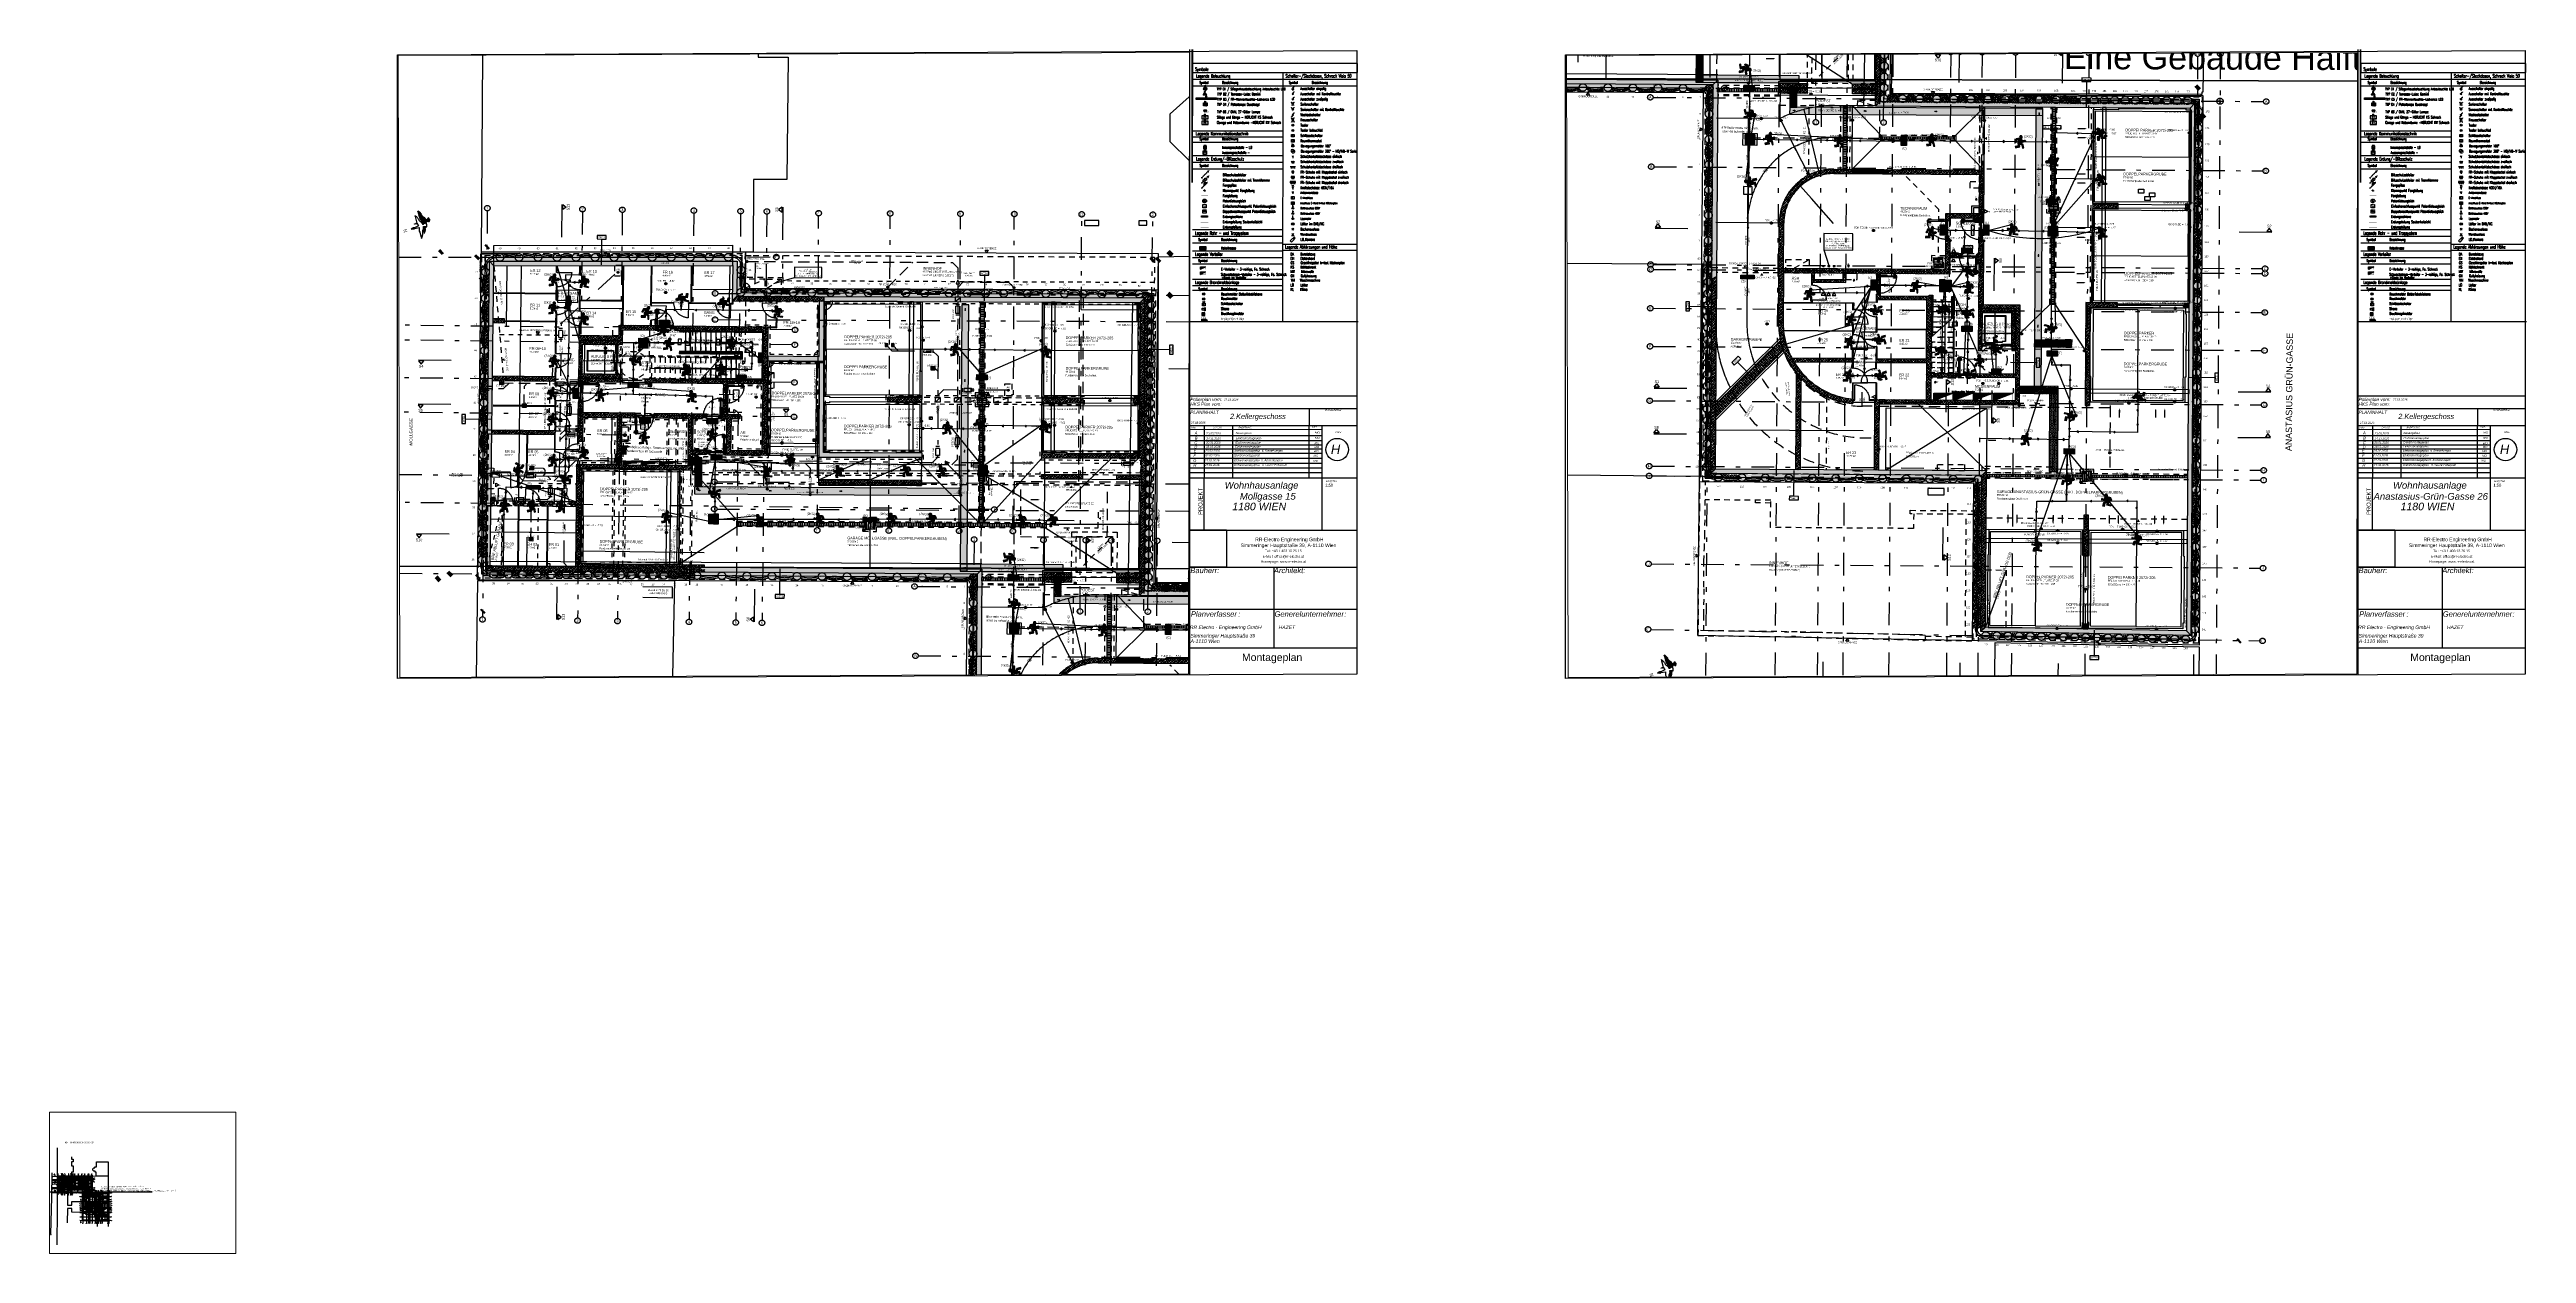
# Paper-space layout 'Layout1' of a CAD drawing. Header units: millimetres. Extents: x 26 to 2760, y 20 to 1348.
# The model-space entities are those that its viewports show. They can reach past a viewport. Long polylines and large blocks are cut down to what shows.
import ezdxf
from ezdxf.enums import TextEntityAlignment as Align

# ---------------------------------------------------------------- set-up
doc = ezdxf.new("R2010")
doc.units = ezdxf.units.MM
for name, pattern in [('ACAD_ISO08W100', [36, 24, -3, 6, -3]), ('DASHDOT', [1, 0.5, -0.25, 0, -0.25]), ('HIDDEN', [0.375, 0.25, -0.125]), ('HIDDEN2', [0.1875, 0.125, -0.0625]), ('STRICHPUNKT', [1, 0.5, -0.25, 0, -0.25]), ('STRICHPUNKTX2', [2, 1, -0.5, 0, -0.5])]:
    doc.linetypes.add(name, pattern=pattern)
for name, color, linetype in [('00-AUF---------M0', 8, 'Continuous'), ('00-TXT---------M0', 8, 'Continuous'), ('00-WOL-G00-Lkg-M0', 22, 'Continuous'), ('01-ANS-G00-LKG-M0', 8, 'Continuous'), ('01-BFL-G00-L05-M0', 10, 'Continuous'), ('01-SCH-G00-Lkg-M0', 8, 'STRICHPUNKTX2'), ('01-SYM-G00-Lkg-Aufbauten', 8, 'Continuous'), ('01-SYM-G00-Lkg-M0', 8, 'Continuous'), ('01-TXT---------M0', 1, 'Continuous'), ('01-TXT---------PP', 1, 'Continuous'), ('01-TXT-G00-LKG-M0', 1, 'Continuous'), ('02-ABB-G00-Lkg-M0', 50, 'Continuous'), ('02-ANS-G00-LKG-M0', 8, 'Continuous'), ('02-ANS-G00-Lkg-Rigol', 8, 'Continuous'), ('02-AXO-G00-Lkg-M0', 8, 'STRICHPUNKT'), ('02-DIM-G00-LKG-M0', 8, 'Continuous'), ('02-DIM-G00-LKG-ROHBAU', 8, 'Continuous'), ('02-FIL-G00-Lkg-LILA', 223, 'Continuous'), ('02-FIL-G00-Lkg-STB', 8, 'Continuous'), ('02-HID-G00-LKG-M0', 8, 'HIDDEN2'), ('02-PKW-G00-LKG-M0', 8, 'Continuous'), ('02-TWA-G00-LKG-M0', 4, 'Continuous'), ('02-TWB-G00-LKG-M0', 5, 'Continuous'), ('02-TWE-G00-LKG-M0', 8, 'Continuous'), ('02-WDA-G00-LKG-M0', 8, 'Continuous'), ('02-ZWA-G00-LKG-M0', 2, 'Continuous'), ('03-HID-G00-LKG-M0', 8, 'HIDDEN2'), ('03-SYM-G00-Lkg-M0', 8, 'Continuous'), ('05-STO---------M0', 1, 'Continuous'), ('05-SYM---------M0', 8, 'Continuous'), ('05-SYM-G00-Lkg-M0', 8, 'Continuous'), ('05-TXT--------M0', 8, 'Continuous'), ('05-TXT-G00-Lkg-M0', 8, 'Continuous'), ('06-SYM-G00-LKG-M0', 8, 'Continuous'), ('06-TXT-G00-Lkg-M0', 8, 'Continuous'), ('07-ANS-G00-Lkg-M0', 8, 'Continuous'), ('07-BAR-G00-LKG-M0', 8, 'HIDDEN2'), ('07-MWK-G00-Lkg-M0', 4, 'STRICHPUNKT'), ('07-RWK-G00-LKG-M0', 150, 'HIDDEN'), ('07-RWK-G00-LKG-TXT', 150, 'Continuous'), ('07-SWK-G00-Lkg-M0', 34, 'STRICHPUNKT'), ('07-SWK-G00-Lkg-TXT', 34, 'Continuous'), ('07-SYM-G00-LKG-M0', 8, 'Continuous'), ('07-TXT---------M0', 8, 'Continuous'), ('09-FIL-G00-LKG-BLAU', 161, 'Continuous'), ('09-TXT-G00-LKG-M0', 8, 'Continuous'), ('09-VER-G00-LKG-GRUNDSTÜCKSGRENZE', 161, 'Continuous'), ('0MP_E_Swst', 220, 'Continuous'), ('ET_BELEUCHTUNG', 10, 'Continuous'), ('ET_LEGENDE - Wohnung$0$800_KO_HI____L', 130, 'Continuous')]:
    doc.layers.add(name, color=color, linetype=linetype)
for name, color, linetype, plot in [('00_HLP---------M0', 6, 'Continuous', False), ('00_HLP-G00-LKG-M0', 6, 'Continuous', False), ('00_HLP-G00-LKG-STELLPLATZ', 60, 'Continuous', False), ('05_HLP---------M0', 6, 'Continuous', False), ('07_SYM-G00-LKG-HLP', 6, 'Continuous', False)]:
    doc.layers.add(name, color=color, linetype=linetype, plot=plot)
for name, color, linetype, true_color in [('E_Bauangaben', 242, 'Continuous', 0xcb1042), ('E_Beleuchtungstyp', 30, 'Continuous', 0xf1780e), ('E_BRANDMELDE', 1, 'Continuous', 0xec0407), ('E_ERDUNG', 150, 'ACAD_ISO08W100', 0x0f87ff), ('E_KABELTASSE', 150, 'Continuous', 0x007af5), ('E_Muster', 18, 'Continuous', 0x080808), ('E_NACHRTECH', 3, 'Continuous', 0x00fa00), ('E_Rauchmelder', 1, 'Continuous', 0xfb0404), ('E_Sicherheitsbeleuchtung', 100, 'Continuous', 0x05ff44), ('E_Steckdose+Schalter', 150, 'Continuous', 0x0b6cf4), ('E_Stromkreiser', 212, 'Continuous', 0xcf26c9), ('ET_LEGENDE - Wohnung$0$800_AL_ALLG_L', 18, 'Continuous', 0x050505), ('ET_LEGENDE - Wohnung$0$810_AV_LE____T', 30, 'Continuous', 0xff870f), ('ET_LEGENDE - Wohnung$0$834_SV_KO____T', 106, 'Continuous', 0x008521), ('ET_NACHRTECH', 92, 'Continuous', 0x00d100)]:
    doc.layers.add(name, color=color, linetype=linetype, true_color=true_color)
doc.layers.add('E_Polierplan', color=8, linetype='Continuous', lineweight=18, true_color=0x828282)
doc.layers.add('E_Schwachstrom_allgemein', color=240, linetype='Continuous', lineweight=25, true_color=0xfc0324)
doc.styles.add('0.EG (1)$0$ERSTELLTER_STIL_2', font='ARIALN.TTF')
doc.styles.add('ARIAL', font='arial.ttf', dxfattribs={"width": 0.85})
doc.styles.add('ERSTELLTER_STIL_1', font='swiss.ttf')
doc.styles.add('ERSTELLTER_STIL_5', font='ariali.ttf')
doc.styles.add('ET_LEGENDE - Wohnung$0$ROMANS', font='romans.shx', dxfattribs={"width": 0.6})
doc.styles.add('M&P_ARIAL', font='arial.ttf', dxfattribs={"height": 4})
doc.styles.add('NORM7', font='norm.shx', dxfattribs={"width": 0.65})
doc.styles.add('OIE-DÜNN', font='techl___.ttf')
doc.styles.add('ROMANS', font='romans', dxfattribs={"height": 3.5})
doc.styles.get("Standard").update_dxf_attribs({"font": 'arial.ttf'})
doc.linetypes.add('ZICKZACK', pattern='A,0.00254,-5.08,[131,ltypeshp.shx,S=5.08,R=0,X=-5.08,Y=0],-10.16,[131,ltypeshp.shx,S=5.08,R=180,X=5.08,Y=0],-5.08', length=20.32254)
doc.dimstyles.new('pp chromy&schneider', dxfattribs={"dimscale": 0.005, "dimtxt": 25, "dimasz": 10, "dimexe": 0, "dimexo": 0, "dimgap": 5, "dimtad": 1, "dimdec": 1, "dimlfac": 100, "dimrnd": 0.1, "dimzin": 9, "dimdsep": 46, "dimtxsty": 'ARIAL', "dimblk": 'c&s kote', "dimcen": 0, "dimse1": 1, "dimse2": 1, "dimclrd": 8, "dimclrt": 8, "dimadec": 0, "dimazin": 0, "dimtfac": 0.75, "dimtdec": 1, "dimtix": 1, "dimtmove": 2, "dimatfit": 0, "dimldrblk": 'NONE', "dimfxl": 1, "dimtolj": 1, "dimlwd": -1, "dimarcsym": 0})
picture_1 = doc.add_image_def('image1.png', size_in_pixel=(1000, 1000))
pattern_1 = [(45, (1095.665, 558.405), (-11.22532, 11.22532), [])]
pattern_2 = [(0, (-2827.923, 682.024), (47.625, 47.625), [47.625, -47.625])]
pattern_3 = [(45, (-38842.03, -63810.26), (-89.80256, 89.80256), []), (45, (-38752.23, -63810.26), (-89.80256, 89.80256), [63.5, -31.75])]
pattern_4 = [(45, (-38842.03, -63810.26), (-89.80256, 89.80256), []), (45, (-38752.23, -63810.26), (-89.80256, 89.80256), [63.5, -31.75])]
pattern_5 = [(44.70755, (-36695.91, -241542.11), (-89.34302, 90.25976), []), (44.70755, (-36606.11, -241542.57), (-89.34302, 90.25976), [63.5, -31.75])]
pattern_6 = [(44.70755, (-35675.08, -41544.72), (-89.34302, 90.25976), []), (44.70755, (-35585.27, -41545.18), (-89.34302, 90.25976), [63.5, -31.75])]
pattern_7 = [(45.1423, (16398.9, 6975.42), (-90.02532, 89.57924), []), (45.1423, (16488.7, 6975.64), (-90.02532, 89.57924), [63.5, -31.75])]
pattern_8 = [(135, (-38842.03, -63810.26), (-89.80256, -89.80256), []), (135, (-38842.03, -63720.45), (-89.80256, -89.80256), [63.5, -31.75])]
pattern_9 = [(44.70755, (-35675.08, -41544.72), (-89.34302, 90.25976), []), (44.70755, (-35585.27, -41545.18), (-89.34302, 90.25976), [63.5, -31.75])]
pattern_10 = [(359.70755, (-35675.076, -41544.72), (47.764726, 27.252855), [31.75, -63.5]), (119.70755, (-35675.076, -41544.72), (-47.484027, 27.739039), [31.75, -63.5]), (59.70755, (-35675.076, -41544.72), (0.280699, 54.991893), [-63.5, 31.75])]
pattern_11 = [(7e-07, (-38842.03, -63810.26), (-1e-06, 95.25), [])]
pattern_12 = [(90, (-38842.03, -63810.26), (-95.25, -1e-06), [])]

# ---------------------------------------------------------------- blocks, each defined once
blk = doc.blocks.new('*U127')
h = blk.add_hatch(color=256)
h.dxf.hatch_style = 1
h.paths.add_polyline_path([(77, -51), (54, -51), (54, -66), (77, -66)])
h.paths.add_polyline_path([(77, -28), (54, -28), (54, -42), (77, -42)])
h.paths.add_polyline_path([(77, -5), (54, -5), (54, -20), (77, -20)])
h.paths.add_polyline_path([(77, 17), (54, 17), (54, 2), (77, 2)])
h.paths.add_polyline_path([(46, 17), (23, 17), (23, 2), (46, 2)])
h.paths.add_polyline_path([(46, -5), (23, -5), (23, -20), (46, -20)])
h.paths.add_polyline_path([(46, -28), (23, -28), (23, -42), (46, -42)])
h.paths.add_polyline_path([(46, -51), (23, -51), (23, -66), (46, -66)])
h.paths.add_polyline_path([(15, -51), (-8, -51), (-8, -66), (15, -66)])
h.paths.add_polyline_path([(15, -28), (-8, -28), (-8, -42), (15, -42)])
h.paths.add_polyline_path([(15, -5), (-8, -5), (-8, -20), (15, -20)])
h.paths.add_polyline_path([(15, 17), (-8, 17), (-8, 2), (15, 2)])
at = {"linetype": 'Continuous'}
for p, q in [((-94, 135), (-94, -135)), ((-21, 106), (-94, 106)), ((-86, -108), (-86, 106)), ((79, 150), (-79, 150)), ((-30, -108), (-30, 106)), ((-21, 150), (-21, -150)), ((94, 135), (94, -135)), ((-79, -150), (79, -150))]:
    blk.add_line(p, q, dxfattribs=at)
for points in [[(15, 17), (-8, 17), (-8, 2), (15, 2)], [(46, 17), (23, 17), (23, 2), (46, 2)], [(77, 17), (54, 17), (54, 2), (77, 2)], [(15, -5), (-8, -5), (-8, -20), (15, -20)], [(15, -28), (-8, -28), (-8, -42), (15, -42)], [(15, -51), (-8, -51), (-8, -66), (15, -66)], [(46, -5), (23, -5), (23, -20), (46, -20)], [(46, -28), (23, -28), (23, -42), (46, -42)], [(46, -51), (23, -51), (23, -66), (46, -66)], [(77, -5), (54, -5), (54, -20), (77, -20)], [(77, -28), (54, -28), (54, -42), (77, -42)], [(77, -51), (54, -51), (54, -66), (77, -66)]]:
    blk.add_lwpolyline(points, close=True, dxfattribs=at)
for centre, radius, start, end in [((-79, 135), 15, 90, 180), ((79, 135), 15, 0, 90), ((-79, -135), 15, 180, 270), ((-58, -108), 28, 180, 0), ((79, -135), 15, 270, 0)]:
    blk.add_arc(centre, radius, start, end, dxfattribs=at)
at = {"style": 'ET_LEGENDE - Wohnung$0$ROMANS', "width": 0.6, "flags": 1}
for tag, p in [('RAUMBUCHNUMMER', (0, -450)), ('ANLAGE', (0, -600))]:
    blk.add_attdef(tag, text='', height=100, dxfattribs=at).set_placement(p, align=Align.MIDDLE)
for tag, p in [('KOMPONENTE_NR', (0, -1050)), ('TEILANLAGE_NR', (0, -750)), ('LEISTUNG_MAX', (0, -1800)), ('BEZEICHNUNG', (0, -1200)), ('KOMPONENTE', (0, -900)), ('HERSTELLER', (0, -1500)), ('MODEL', (0, -1650)), ('TYP', (0, -1350)), ('ET_SPEZIFISCH_1', (0, -3750)), ('GEWERKE_CODE', (0, -2700)), ('PLATZHALTER_1', (0, -3150)), ('PLATZHALTER_2', (0, -3300)), ('PLATZHALTER_3', (0, -3450)), ('JOBLISTE_VDMA', (0, -3600)), ('SPEZIFISCH_1', (0, -1950)), ('SPEZIFISCH_2', (0, -2100)), ('SPEZIFISCH_3', (0, -2250)), ('SPEZIFISCH_4', (0, -2400)), ('SPEZIFISCH_5', (0, -2550)), ('ZAEHLER', (0, -3000)), ('LV_POS', (0, -2850)), ('ET_SPEZIFISCH_2', (0, -3900)), ('ET_SPEZIFISCH_3', (0, -4050)), ('ET_SPEZIFISCH_4', (0, -4200)), ('ET_SPEZIFISCH_5', (0, -4350)), ('ET_SPEZIFISCH_6', (0, -4500)), ('ET_SPEZIFISCH_7', (0, -4650))]:
    blk.add_attdef(tag, text='', height=100, dxfattribs=at).set_placement(p, align=Align.MIDDLE_CENTER)
blk = doc.blocks.new('*U128')
for p, q in [((-100, 150), (-100, -150)), ((-35, 115), (35, 45)), ((-35, 45), (35, 115)), ((100, 150), (100, -150))]:
    blk.add_line(p, q)
blk.add_lwpolyline([(125, -150), (-125, -150), (-125, 150), (125, 150)], close=True)
at = {"const_width": 30}
for points in [[(-15, -20, 1), (15, -20, 1)], [(-15, -100, 1), (15, -100, 1)]]:
    blk.add_lwpolyline(points, format="xyb", close=True, dxfattribs=at)
blk.add_circle((0, 80), 50)
at = {"style": 'ET_LEGENDE - Wohnung$0$ROMANS', "width": 0.6, "flags": 1}
for tag, p in [('RAUMBUCHNUMMER', (0, -450)), ('ANLAGE', (0, -600))]:
    blk.add_attdef(tag, text='', height=100, dxfattribs=at).set_placement(p, align=Align.MIDDLE)
for tag, p in [('KOMPONENTE_NR', (0, -1050)), ('TEILANLAGE_NR', (0, -750)), ('LEISTUNG_MAX', (0, -1800)), ('BEZEICHNUNG', (0, -1200)), ('KOMPONENTE', (0, -900)), ('HERSTELLER', (0, -1500)), ('MODEL', (0, -1650)), ('TYP', (0, -1350)), ('ET_SPEZIFISCH_1', (0, -3750)), ('GEWERKE_CODE', (0, -2700)), ('PLATZHALTER_1', (0, -3150)), ('PLATZHALTER_2', (0, -3300)), ('PLATZHALTER_3', (0, -3450)), ('JOBLISTE_VDMA', (0, -3600)), ('SPEZIFISCH_1', (0, -1950)), ('SPEZIFISCH_2', (0, -2100)), ('SPEZIFISCH_3', (0, -2250)), ('SPEZIFISCH_4', (0, -2400)), ('SPEZIFISCH_5', (0, -2550)), ('ZAEHLER', (0, -3000)), ('LV_POS', (0, -2850)), ('ET_SPEZIFISCH_2', (0, -3900)), ('ET_SPEZIFISCH_3', (0, -4050)), ('ET_SPEZIFISCH_4', (0, -4200)), ('ET_SPEZIFISCH_5', (0, -4350)), ('ET_SPEZIFISCH_6', (0, -4500)), ('ET_SPEZIFISCH_7', (0, -4650))]:
    blk.add_attdef(tag, text='', height=100, dxfattribs=at).set_placement(p, align=Align.MIDDLE_CENTER)
blk = doc.blocks.new('*U159')
h = blk.add_hatch()
h.set_pattern_fill('ANSI31', color=256, scale=5, style=0)
h.set_pattern_definition(pattern_1)
h.paths.add_polyline_path([(0, 0), (0, 200), (400, 200)])
blk.add_line((0, 0), (400, 200))
at = {"const_width": 10}
blk.add_lwpolyline([(0, 200), (400, 200), (400, 0), (0, 0)], close=True, dxfattribs=at)
blk.add_lwpolyline([(0, 0), (0, 200), (400, 200), (0, 0)])
at = {"style": 'ET_LEGENDE - Wohnung$0$ROMANS', "width": 0.6, "flags": 1}
for tag, p in [('RAUMBUCHNUMMER', (500, -300)), ('ANLAGE', (500, -450))]:
    blk.add_attdef(tag, text='', height=100, dxfattribs=at).set_placement(p, align=Align.MIDDLE)
for tag, p in [('KOMPONENTE_NR', (500, -900)), ('TEILANLAGE_NR', (500, -600)), ('LEISTUNG_MAX', (500, -1650)), ('BEZEICHNUNG', (500, -1050)), ('SPEZIFISCH_1', (500, -1800)), ('KOMPONENTE', (500, -750)), ('HERSTELLER', (500, -1350)), ('MODEL', (500, -1500)), ('TYP', (500, -1200)), ('ET_SPEZIFISCH_1', (500, -3600)), ('ET_SPEZIFISCH_2', (500, -3750)), ('GEWERKE_CODE', (500, -2550)), ('PLATZHALTER_1', (500, -3000)), ('PLATZHALTER_2', (500, -3150)), ('PLATZHALTER_3', (500, -3300)), ('JOBLISTE_VDMA', (500, -3450)), ('SPEZIFISCH_2', (500, -1950)), ('SPEZIFISCH_3', (500, -2100)), ('SPEZIFISCH_4', (500, -2250)), ('SPEZIFISCH_5', (500, -2400)), ('ZAEHLER', (500, -2850)), ('LV_POS', (500, -2700)), ('ET_SPEZIFISCH_3', (500, -3900)), ('ET_SPEZIFISCH_4', (500, -4050)), ('ET_SPEZIFISCH_5', (500, -4200)), ('ET_SPEZIFISCH_6', (500, -4350)), ('ET_SPEZIFISCH_7', (500, -4500))]:
    blk.add_attdef(tag, text='', height=100, dxfattribs=at).set_placement(p, align=Align.MIDDLE_CENTER)
blk = doc.blocks.new('*U158')
h = blk.add_hatch()
h.set_pattern_fill('ANSI31', color=256, scale=5, style=0)
h.set_pattern_definition(pattern_1)
h.paths.add_polyline_path([(0, 0), (0, 200), (400, 200)])
blk.add_line((0, 0), (400, 200))
at = {"const_width": 10}
blk.add_lwpolyline([(0, 200), (400, 200), (400, 0), (0, 0)], close=True, dxfattribs=at)
blk.add_lwpolyline([(0, 0), (0, 200), (400, 200), (0, 0)])
at = {"style": 'ET_LEGENDE - Wohnung$0$ROMANS', "width": 0.6, "flags": 1}
for tag, p in [('RAUMBUCHNUMMER', (500, -300)), ('ANLAGE', (500, -450))]:
    blk.add_attdef(tag, text='', height=100, dxfattribs=at).set_placement(p, align=Align.MIDDLE)
for tag, p in [('KOMPONENTE_NR', (500, -900)), ('TEILANLAGE_NR', (500, -600)), ('LEISTUNG_MAX', (500, -1650)), ('BEZEICHNUNG', (500, -1050)), ('SPEZIFISCH_1', (500, -1800)), ('KOMPONENTE', (500, -750)), ('HERSTELLER', (500, -1350)), ('MODEL', (500, -1500)), ('TYP', (500, -1200)), ('ET_SPEZIFISCH_1', (500, -3600)), ('ET_SPEZIFISCH_2', (500, -3750)), ('GEWERKE_CODE', (500, -2550)), ('PLATZHALTER_1', (500, -3000)), ('PLATZHALTER_2', (500, -3150)), ('PLATZHALTER_3', (500, -3300)), ('JOBLISTE_VDMA', (500, -3450)), ('SPEZIFISCH_2', (500, -1950)), ('SPEZIFISCH_3', (500, -2100)), ('SPEZIFISCH_4', (500, -2250)), ('SPEZIFISCH_5', (500, -2400)), ('ZAEHLER', (500, -2850)), ('LV_POS', (500, -2700)), ('ET_SPEZIFISCH_3', (500, -3900)), ('ET_SPEZIFISCH_4', (500, -4050)), ('ET_SPEZIFISCH_5', (500, -4200)), ('ET_SPEZIFISCH_6', (500, -4350)), ('ET_SPEZIFISCH_7', (500, -4500))]:
    blk.add_attdef(tag, text='', height=100, dxfattribs=at).set_placement(p, align=Align.MIDDLE_CENTER)
blk = doc.blocks.new('*U85')
for p, q in [((25, 43), (92, 159)), ((92, 159), (121, 142))]:
    blk.add_line(p, q)
blk.add_circle((0, 0), 50)
at = {"layer": 'ET_LEGENDE - Wohnung$0$800_KO_HI____L'}
for centre in [(0, 125), (0, 75), (-50, -75), (0, -75), (0, -125), (50, -75)]:
    blk.add_circle(centre, 5, dxfattribs=at)
at = {"style": 'ET_LEGENDE - Wohnung$0$ROMANS', "width": 0.6, "flags": 1}
for tag, p in [('RAUMBUCHNUMMER', (0, -466)), ('ANLAGE', (0, -616))]:
    blk.add_attdef(tag, text='', height=100, dxfattribs=at).set_placement(p, align=Align.MIDDLE)
for tag, p in [('KOMPONENTE_NR', (0, -1066)), ('TEILANLAGE_NR', (0, -766)), ('LEISTUNG_MAX', (0, -1816)), ('BEZEICHNUNG', (0, -1216)), ('KOMPONENTE', (0, -916)), ('HERSTELLER', (0, -1516)), ('MODEL', (0, -1666)), ('TYP', (0, -1366)), ('ET_SPEZIFISCH_1', (0, -3766)), ('GEWERKE_CODE', (0, -2716)), ('PLATZHALTER_1', (0, -3166)), ('PLATZHALTER_2', (0, -3316)), ('PLATZHALTER_3', (0, -3466)), ('JOBLISTE_VDMA', (0, -3616)), ('SPEZIFISCH_1', (0, -1966)), ('SPEZIFISCH_2', (0, -2116)), ('SPEZIFISCH_3', (0, -2266)), ('SPEZIFISCH_4', (0, -2416)), ('SPEZIFISCH_5', (0, -2566)), ('ZAEHLER', (0, -3016)), ('LV_POS', (0, -2866)), ('ET_SPEZIFISCH_2', (0, -3916)), ('ET_SPEZIFISCH_3', (0, -4066)), ('ET_SPEZIFISCH_4', (0, -4216)), ('ET_SPEZIFISCH_5', (0, -4366)), ('ET_SPEZIFISCH_6', (0, -4516)), ('ET_SPEZIFISCH_7', (0, -4666))]:
    blk.add_attdef(tag, text='', height=100, dxfattribs=at).set_placement(p, align=Align.MIDDLE_CENTER)
blk = doc.blocks.new('*U157')
for p, q in [((25, 43), (92, 159)), ((80, 139), (109, 123)), ((92, 159), (121, 142))]:
    blk.add_line(p, q)
blk.add_circle((0, 0), 50)
at = {"layer": 'ET_LEGENDE - Wohnung$0$800_KO_HI____L'}
for centre in [(0, 125), (0, 75), (-50, -75), (0, -75), (0, -125), (50, -75)]:
    blk.add_circle(centre, 5, dxfattribs=at)
at = {"style": 'ET_LEGENDE - Wohnung$0$ROMANS', "width": 0.6, "flags": 1}
for tag, p in [('RAUMBUCHNUMMER', (0, -466)), ('ANLAGE', (0, -616))]:
    blk.add_attdef(tag, text='', height=100, dxfattribs=at).set_placement(p, align=Align.MIDDLE)
for tag, p in [('KOMPONENTE_NR', (0, -1066)), ('TEILANLAGE_NR', (0, -766)), ('LEISTUNG_MAX', (0, -1816)), ('BEZEICHNUNG', (0, -1216)), ('KOMPONENTE', (0, -916)), ('HERSTELLER', (0, -1516)), ('MODEL', (0, -1666)), ('TYP', (0, -1366)), ('ET_SPEZIFISCH_1', (0, -3766)), ('GEWERKE_CODE', (0, -2716)), ('PLATZHALTER_1', (0, -3166)), ('PLATZHALTER_2', (0, -3316)), ('PLATZHALTER_3', (0, -3466)), ('JOBLISTE_VDMA', (0, -3616)), ('SPEZIFISCH_1', (0, -1966)), ('SPEZIFISCH_2', (0, -2116)), ('SPEZIFISCH_3', (0, -2266)), ('SPEZIFISCH_4', (0, -2416)), ('SPEZIFISCH_5', (0, -2566)), ('ZAEHLER', (0, -3016)), ('LV_POS', (0, -2866)), ('ET_SPEZIFISCH_2', (0, -3916)), ('ET_SPEZIFISCH_3', (0, -4066)), ('ET_SPEZIFISCH_4', (0, -4216)), ('ET_SPEZIFISCH_5', (0, -4366)), ('ET_SPEZIFISCH_6', (0, -4516)), ('ET_SPEZIFISCH_7', (0, -4666))]:
    blk.add_attdef(tag, text='', height=100, dxfattribs=at).set_placement(p, align=Align.MIDDLE_CENTER)
blk = doc.blocks.new('*U156')
for p, q in [((-92, 159), (-121, 142)), ((-25, 43), (-92, 159)), ((25, 43), (92, 159)), ((92, 159), (121, 142))]:
    blk.add_line(p, q)
blk.add_circle((0, 0), 50)
at = {"layer": 'ET_LEGENDE - Wohnung$0$800_KO_HI____L'}
for centre in [(0, 125), (0, 75), (-50, -75), (0, -75), (0, -125), (50, -75)]:
    blk.add_circle(centre, 5, dxfattribs=at)
at = {"style": 'ET_LEGENDE - Wohnung$0$ROMANS', "width": 0.6, "flags": 1}
for tag, p in [('RAUMBUCHNUMMER', (0, -466)), ('ANLAGE', (0, -616))]:
    blk.add_attdef(tag, text='', height=100, dxfattribs=at).set_placement(p, align=Align.MIDDLE)
for tag, p in [('KOMPONENTE_NR', (0, -1066)), ('TEILANLAGE_NR', (0, -766)), ('LEISTUNG_MAX', (0, -1816)), ('BEZEICHNUNG', (0, -1216)), ('KOMPONENTE', (0, -916)), ('HERSTELLER', (0, -1516)), ('MODEL', (0, -1666)), ('TYP', (0, -1366)), ('ET_SPEZIFISCH_1', (0, -3766)), ('GEWERKE_CODE', (0, -2716)), ('PLATZHALTER_1', (0, -3166)), ('PLATZHALTER_2', (0, -3316)), ('PLATZHALTER_3', (0, -3466)), ('JOBLISTE_VDMA', (0, -3616)), ('SPEZIFISCH_1', (0, -1966)), ('SPEZIFISCH_2', (0, -2116)), ('SPEZIFISCH_3', (0, -2266)), ('SPEZIFISCH_4', (0, -2416)), ('SPEZIFISCH_5', (0, -2566)), ('ZAEHLER', (0, -3016)), ('LV_POS', (0, -2866)), ('ET_SPEZIFISCH_2', (0, -3916)), ('ET_SPEZIFISCH_3', (0, -4066)), ('ET_SPEZIFISCH_4', (0, -4216)), ('ET_SPEZIFISCH_5', (0, -4366)), ('ET_SPEZIFISCH_6', (0, -4516)), ('ET_SPEZIFISCH_7', (0, -4666))]:
    blk.add_attdef(tag, text='', height=100, dxfattribs=at).set_placement(p, align=Align.MIDDLE_CENTER)
blk = doc.blocks.new('*U146')
for p, q in [((-92, 159), (-121, 142)), ((-25, 43), (-92, 159)), ((-35, -35), (35, 35)), ((35, -35), (-35, 35)), ((25, 43), (92, 159)), ((92, 159), (121, 142))]:
    blk.add_line(p, q)
blk.add_circle((0, 0), 50)
at = {"layer": 'ET_LEGENDE - Wohnung$0$800_KO_HI____L'}
for centre in [(0, 125), (0, 75), (-50, -75), (0, -75), (0, -125), (50, -75)]:
    blk.add_circle(centre, 5, dxfattribs=at)
at = {"style": 'ET_LEGENDE - Wohnung$0$ROMANS', "width": 0.6, "flags": 1}
for tag, p in [('RAUMBUCHNUMMER', (0, -466)), ('ANLAGE', (0, -616))]:
    blk.add_attdef(tag, text='', height=100, dxfattribs=at).set_placement(p, align=Align.MIDDLE)
for tag, p in [('KOMPONENTE_NR', (0, -1066)), ('TEILANLAGE_NR', (0, -766)), ('LEISTUNG_MAX', (0, -1816)), ('BEZEICHNUNG', (0, -1216)), ('KOMPONENTE', (0, -916)), ('HERSTELLER', (0, -1516)), ('MODEL', (0, -1666)), ('TYP', (0, -1366)), ('ET_SPEZIFISCH_1', (0, -3766)), ('GEWERKE_CODE', (0, -2716)), ('PLATZHALTER_1', (0, -3166)), ('PLATZHALTER_2', (0, -3316)), ('PLATZHALTER_3', (0, -3466)), ('JOBLISTE_VDMA', (0, -3616)), ('SPEZIFISCH_1', (0, -1966)), ('SPEZIFISCH_2', (0, -2116)), ('SPEZIFISCH_3', (0, -2266)), ('SPEZIFISCH_4', (0, -2416)), ('SPEZIFISCH_5', (0, -2566)), ('ZAEHLER', (0, -3016)), ('LV_POS', (0, -2866)), ('ET_SPEZIFISCH_2', (0, -3916)), ('ET_SPEZIFISCH_3', (0, -4066)), ('ET_SPEZIFISCH_4', (0, -4216)), ('ET_SPEZIFISCH_5', (0, -4366)), ('ET_SPEZIFISCH_6', (0, -4516)), ('ET_SPEZIFISCH_7', (0, -4666))]:
    blk.add_attdef(tag, text='', height=100, dxfattribs=at).set_placement(p, align=Align.MIDDLE_CENTER)
blk = doc.blocks.new('*U151')
for p, q in [((25, 43), (92, 159)), ((92, 159), (121, 142)), ((-92, -159), (-121, -142)), ((-25, -43), (-92, -159))]:
    blk.add_line(p, q)
blk.add_circle((0, 0), 50)
at = {"layer": 'ET_LEGENDE - Wohnung$0$800_KO_HI____L'}
for centre in [(0, 125), (0, 75), (-50, -75), (0, -75), (0, -125), (50, -75)]:
    blk.add_circle(centre, 5, dxfattribs=at)
at = {"style": 'ET_LEGENDE - Wohnung$0$ROMANS', "width": 0.6, "flags": 1}
for tag, p in [('RAUMBUCHNUMMER', (0, -466)), ('ANLAGE', (0, -616))]:
    blk.add_attdef(tag, text='', height=100, dxfattribs=at).set_placement(p, align=Align.MIDDLE)
for tag, p in [('KOMPONENTE_NR', (0, -1066)), ('TEILANLAGE_NR', (0, -766)), ('LEISTUNG_MAX', (0, -1816)), ('BEZEICHNUNG', (0, -1216)), ('KOMPONENTE', (0, -916)), ('HERSTELLER', (0, -1516)), ('MODEL', (0, -1666)), ('TYP', (0, -1366)), ('ET_SPEZIFISCH_1', (0, -3766)), ('GEWERKE_CODE', (0, -2716)), ('PLATZHALTER_1', (0, -3166)), ('PLATZHALTER_2', (0, -3316)), ('PLATZHALTER_3', (0, -3466)), ('JOBLISTE_VDMA', (0, -3616)), ('SPEZIFISCH_1', (0, -1966)), ('SPEZIFISCH_2', (0, -2116)), ('SPEZIFISCH_3', (0, -2266)), ('SPEZIFISCH_4', (0, -2416)), ('SPEZIFISCH_5', (0, -2566)), ('ZAEHLER', (0, -3016)), ('LV_POS', (0, -2866)), ('ET_SPEZIFISCH_2', (0, -3916)), ('ET_SPEZIFISCH_3', (0, -4066)), ('ET_SPEZIFISCH_4', (0, -4216)), ('ET_SPEZIFISCH_5', (0, -4366)), ('ET_SPEZIFISCH_6', (0, -4516)), ('ET_SPEZIFISCH_7', (0, -4666))]:
    blk.add_attdef(tag, text='', height=100, dxfattribs=at).set_placement(p, align=Align.MIDDLE_CENTER)
blk = doc.blocks.new('*U152')
for p, q in [((-92, 159), (-121, 142)), ((-25, 43), (-92, 159)), ((25, 43), (92, 159)), ((92, 159), (121, 142)), ((-92, -159), (-121, -142)), ((-25, -43), (-92, -159)), ((25, -43), (92, -159)), ((92, -159), (121, -142))]:
    blk.add_line(p, q)
blk.add_circle((0, 0), 50)
at = {"layer": 'ET_LEGENDE - Wohnung$0$800_KO_HI____L'}
for centre in [(0, 125), (0, 75), (-50, -75), (0, -75), (0, -125), (50, -75)]:
    blk.add_circle(centre, 5, dxfattribs=at)
at = {"style": 'ET_LEGENDE - Wohnung$0$ROMANS', "width": 0.6, "flags": 1}
for tag, p in [('RAUMBUCHNUMMER', (0, -466)), ('ANLAGE', (0, -616))]:
    blk.add_attdef(tag, text='', height=100, dxfattribs=at).set_placement(p, align=Align.MIDDLE)
for tag, p in [('KOMPONENTE_NR', (0, -1066)), ('TEILANLAGE_NR', (0, -766)), ('LEISTUNG_MAX', (0, -1816)), ('BEZEICHNUNG', (0, -1216)), ('KOMPONENTE', (0, -916)), ('HERSTELLER', (0, -1516)), ('MODEL', (0, -1666)), ('TYP', (0, -1366)), ('ET_SPEZIFISCH_1', (0, -3766)), ('GEWERKE_CODE', (0, -2716)), ('PLATZHALTER_1', (0, -3166)), ('PLATZHALTER_2', (0, -3316)), ('PLATZHALTER_3', (0, -3466)), ('JOBLISTE_VDMA', (0, -3616)), ('SPEZIFISCH_1', (0, -1966)), ('SPEZIFISCH_2', (0, -2116)), ('SPEZIFISCH_3', (0, -2266)), ('SPEZIFISCH_4', (0, -2416)), ('SPEZIFISCH_5', (0, -2566)), ('ZAEHLER', (0, -3016)), ('LV_POS', (0, -2866)), ('ET_SPEZIFISCH_2', (0, -3916)), ('ET_SPEZIFISCH_3', (0, -4066)), ('ET_SPEZIFISCH_4', (0, -4216)), ('ET_SPEZIFISCH_5', (0, -4366)), ('ET_SPEZIFISCH_6', (0, -4516)), ('ET_SPEZIFISCH_7', (0, -4666))]:
    blk.add_attdef(tag, text='', height=100, dxfattribs=at).set_placement(p, align=Align.MIDDLE_CENTER)
blk = doc.blocks.new('*U150')
for radius in [75, 50]:
    blk.add_circle((0, 0), radius)
at = {"style": 'ET_LEGENDE - Wohnung$0$ROMANS', "width": 0.6, "flags": 1}
for tag, p in [('RAUMBUCHNUMMER', (0, -466)), ('ANLAGE', (0, -616))]:
    blk.add_attdef(tag, text='', height=100, dxfattribs=at).set_placement(p, align=Align.MIDDLE)
for tag, p in [('KOMPONENTE_NR', (0, -1066)), ('TEILANLAGE_NR', (0, -766)), ('LEISTUNG_MAX', (0, -1816)), ('BEZEICHNUNG', (0, -1216)), ('KOMPONENTE', (0, -916)), ('HERSTELLER', (0, -1516)), ('MODEL', (0, -1666)), ('TYP', (0, -1366)), ('ET_SPEZIFISCH_1', (0, -3766)), ('GEWERKE_CODE', (0, -2716)), ('PLATZHALTER_1', (0, -3166)), ('PLATZHALTER_2', (0, -3316)), ('PLATZHALTER_3', (0, -3466)), ('JOBLISTE_VDMA', (0, -3616)), ('SPEZIFISCH_1', (0, -1966)), ('SPEZIFISCH_2', (0, -2116)), ('SPEZIFISCH_3', (0, -2266)), ('SPEZIFISCH_4', (0, -2416)), ('SPEZIFISCH_5', (0, -2566)), ('ZAEHLER', (0, -3016)), ('LV_POS', (0, -2866)), ('ET_SPEZIFISCH_2', (0, -3916)), ('ET_SPEZIFISCH_3', (0, -4066)), ('ET_SPEZIFISCH_4', (0, -4216)), ('ET_SPEZIFISCH_5', (0, -4366)), ('ET_SPEZIFISCH_6', (0, -4516)), ('ET_SPEZIFISCH_7', (0, -4666))]:
    blk.add_attdef(tag, text='', height=100, dxfattribs=at).set_placement(p, align=Align.MIDDLE_CENTER)
blk = doc.blocks.new('*U149')
for p, q in [((-35, -35), (35, 35)), ((35, -35), (-35, 35))]:
    blk.add_line(p, q)
for radius in [75, 50]:
    blk.add_circle((0, 0), radius)
at = {"style": 'ET_LEGENDE - Wohnung$0$ROMANS', "width": 0.6, "flags": 1}
for tag, p in [('RAUMBUCHNUMMER', (0, -466)), ('ANLAGE', (0, -616))]:
    blk.add_attdef(tag, text='', height=100, dxfattribs=at).set_placement(p, align=Align.MIDDLE)
for tag, p in [('KOMPONENTE_NR', (0, -1066)), ('TEILANLAGE_NR', (0, -766)), ('LEISTUNG_MAX', (0, -1816)), ('BEZEICHNUNG', (0, -1216)), ('KOMPONENTE', (0, -916)), ('HERSTELLER', (0, -1516)), ('MODEL', (0, -1666)), ('TYP', (0, -1366)), ('ET_SPEZIFISCH_1', (0, -3766)), ('GEWERKE_CODE', (0, -2716)), ('PLATZHALTER_1', (0, -3166)), ('PLATZHALTER_2', (0, -3316)), ('PLATZHALTER_3', (0, -3466)), ('JOBLISTE_VDMA', (0, -3616)), ('SPEZIFISCH_1', (0, -1966)), ('SPEZIFISCH_2', (0, -2116)), ('SPEZIFISCH_3', (0, -2266)), ('SPEZIFISCH_4', (0, -2416)), ('SPEZIFISCH_5', (0, -2566)), ('ZAEHLER', (0, -3016)), ('LV_POS', (0, -2866)), ('ET_SPEZIFISCH_2', (0, -3916)), ('ET_SPEZIFISCH_3', (0, -4066)), ('ET_SPEZIFISCH_4', (0, -4216)), ('ET_SPEZIFISCH_5', (0, -4366)), ('ET_SPEZIFISCH_6', (0, -4516)), ('ET_SPEZIFISCH_7', (0, -4666))]:
    blk.add_attdef(tag, text='', height=100, dxfattribs=at).set_placement(p, align=Align.MIDDLE_CENTER)
blk = doc.blocks.new('*U148')
for p, q in [((-35, -35), (35, 35)), ((35, -35), (-35, 35)), ((25, 43), (92, 159)), ((92, 159), (121, 142))]:
    blk.add_line(p, q)
blk.add_circle((0, 0), 50)
at = {"layer": 'ET_LEGENDE - Wohnung$0$800_KO_HI____L'}
for centre in [(0, 125), (0, 75), (-50, -75), (0, -75), (0, -125), (50, -75)]:
    blk.add_circle(centre, 5, dxfattribs=at)
at = {"style": 'ET_LEGENDE - Wohnung$0$ROMANS', "width": 0.6, "flags": 1}
for tag, p in [('RAUMBUCHNUMMER', (0, -466)), ('ANLAGE', (0, -616))]:
    blk.add_attdef(tag, text='', height=100, dxfattribs=at).set_placement(p, align=Align.MIDDLE)
for tag, p in [('KOMPONENTE_NR', (0, -1066)), ('TEILANLAGE_NR', (0, -766)), ('LEISTUNG_MAX', (0, -1816)), ('BEZEICHNUNG', (0, -1216)), ('KOMPONENTE', (0, -916)), ('HERSTELLER', (0, -1516)), ('MODEL', (0, -1666)), ('TYP', (0, -1366)), ('ET_SPEZIFISCH_1', (0, -3766)), ('GEWERKE_CODE', (0, -2716)), ('PLATZHALTER_1', (0, -3166)), ('PLATZHALTER_2', (0, -3316)), ('PLATZHALTER_3', (0, -3466)), ('JOBLISTE_VDMA', (0, -3616)), ('SPEZIFISCH_1', (0, -1966)), ('SPEZIFISCH_2', (0, -2116)), ('SPEZIFISCH_3', (0, -2266)), ('SPEZIFISCH_4', (0, -2416)), ('SPEZIFISCH_5', (0, -2566)), ('ZAEHLER', (0, -3016)), ('LV_POS', (0, -2866)), ('ET_SPEZIFISCH_2', (0, -3916)), ('ET_SPEZIFISCH_3', (0, -4066)), ('ET_SPEZIFISCH_4', (0, -4216)), ('ET_SPEZIFISCH_5', (0, -4366)), ('ET_SPEZIFISCH_6', (0, -4516)), ('ET_SPEZIFISCH_7', (0, -4666))]:
    blk.add_attdef(tag, text='', height=100, dxfattribs=at).set_placement(p, align=Align.MIDDLE_CENTER)
blk = doc.blocks.new('*U147')
blk.add_lwpolyline([(-100, 100), (100, 100), (100, -100), (-100, -100)], close=True)
at = {"linetype": 'ByBlock'}
blk.add_lwpolyline([(-17, 8), (-17, -78), (24, -78), (24, -65), (2, -65), (2, -58), (24, -58), (24, -50), (2, -50), (2, -44), (24, -44), (24, -37), (0, -37), (0, 8)], dxfattribs=at)
blk.add_arc((-8, 43), 36.3, 282.32563, 254.67247, dxfattribs=at)
at = {"style": 'ET_LEGENDE - Wohnung$0$ROMANS', "width": 0.6, "flags": 1}
for tag, p in [('RAUMBUCHNUMMER', (0, -466)), ('ANLAGE', (0, -616))]:
    blk.add_attdef(tag, text='', height=100, dxfattribs=at).set_placement(p, align=Align.MIDDLE)
for tag, p in [('KOMPONENTE_NR', (0, -1066)), ('TEILANLAGE_NR', (0, -766)), ('LEISTUNG_MAX', (0, -1816)), ('BEZEICHNUNG', (0, -1216)), ('KOMPONENTE', (0, -916)), ('HERSTELLER', (0, -1516)), ('MODEL', (0, -1666)), ('TYP', (0, -1366)), ('ET_SPEZIFISCH_1', (0, -3766)), ('GEWERKE_CODE', (0, -2716)), ('PLATZHALTER_1', (0, -3166)), ('PLATZHALTER_2', (0, -3316)), ('PLATZHALTER_3', (0, -3466)), ('JOBLISTE_VDMA', (0, -3616)), ('SPEZIFISCH_1', (0, -1966)), ('SPEZIFISCH_2', (0, -2116)), ('SPEZIFISCH_3', (0, -2266)), ('SPEZIFISCH_4', (0, -2416)), ('SPEZIFISCH_5', (0, -2566)), ('ZAEHLER', (0, -3016)), ('LV_POS', (0, -2866)), ('ET_SPEZIFISCH_2', (0, -3916)), ('ET_SPEZIFISCH_3', (0, -4066)), ('ET_SPEZIFISCH_4', (0, -4216)), ('ET_SPEZIFISCH_5', (0, -4366)), ('ET_SPEZIFISCH_6', (0, -4516)), ('ET_SPEZIFISCH_7', (0, -4666))]:
    blk.add_attdef(tag, text='', height=100, dxfattribs=at).set_placement(p, align=Align.MIDDLE_CENTER)
blk = doc.blocks.new('*U135')
for p, q in [((-42, 174), (-67, 217)), ((0, 185), (0, 235)), ((42, 174), (67, 217))]:
    blk.add_line(p, q)
blk.add_lwpolyline([(-75, 100), (75, 100), (75, 0), (-75, 0)], close=True)
blk.add_arc((0, 100), 75, 0, 180)
at = {"style": 'ET_LEGENDE - Wohnung$0$ROMANS', "width": 0.6, "flags": 1}
for tag, p in [('RAUMBUCHNUMMER', (0, -466)), ('ANLAGE', (0, -616))]:
    blk.add_attdef(tag, text='', height=100, dxfattribs=at).set_placement(p, align=Align.MIDDLE)
for tag, p in [('KOMPONENTE_NR', (0, -1066)), ('TEILANLAGE_NR', (0, -766)), ('LEISTUNG_MAX', (0, -1816)), ('BEZEICHNUNG', (0, -1216)), ('KOMPONENTE', (0, -916)), ('HERSTELLER', (0, -1516)), ('MODEL', (0, -1666)), ('TYP', (0, -1366)), ('ET_SPEZIFISCH_1', (0, -3766)), ('GEWERKE_CODE', (0, -2716)), ('PLATZHALTER_1', (0, -3166)), ('PLATZHALTER_2', (0, -3316)), ('PLATZHALTER_3', (0, -3466)), ('JOBLISTE_VDMA', (0, -3616)), ('SPEZIFISCH_1', (0, -1966)), ('SPEZIFISCH_2', (0, -2116)), ('SPEZIFISCH_3', (0, -2266)), ('SPEZIFISCH_4', (0, -2416)), ('SPEZIFISCH_5', (0, -2566)), ('ZAEHLER', (0, -3016)), ('LV_POS', (0, -2866)), ('ET_SPEZIFISCH_2', (0, -3916)), ('ET_SPEZIFISCH_3', (0, -4066)), ('ET_SPEZIFISCH_4', (0, -4216)), ('ET_SPEZIFISCH_5', (0, -4366)), ('ET_SPEZIFISCH_6', (0, -4516)), ('ET_SPEZIFISCH_7', (0, -4666))]:
    blk.add_attdef(tag, text='', height=100, dxfattribs=at).set_placement(p, align=Align.MIDDLE_CENTER)
blk = doc.blocks.new('*U100')
for p, q in [((-110, 0), (-166, 0)), ((-108, 26), (-163, 36)), ((-101, 51), (-153, 70)), ((-50, 101), (-69, 154)), ((-25, 108), (-35, 163)), ((0, 110), (0, 166)), ((26, 108), (36, 163)), ((51, 101), (70, 153)), ((101, 50), (154, 69)), ((108, 25), (163, 35)), ((-108, -25), (-163, -35)), ((-101, -50), (-154, -69)), ((-51, -101), (-70, -153)), ((-26, -108), (-36, -163)), ((0, -110), (0, -166)), ((25, -108), (35, -163)), ((50, -101), (69, -154)), ((101, -51), (153, -70)), ((108, -26), (163, -36)), ((110, 0), (166, 0))]:
    blk.add_line(p, q)
blk.add_ellipse((0, 0), major_axis=(-42, 42), ratio=1, start_param=3.9269908, end_param=10.2101761)
at = {"style": 'ET_LEGENDE - Wohnung$0$ROMANS', "width": 0.6, "flags": 1}
for tag, p in [('RAUMBUCHNUMMER', (0, -466)), ('ANLAGE', (0, -616))]:
    blk.add_attdef(tag, text='', height=100, dxfattribs=at).set_placement(p, align=Align.MIDDLE)
for tag, p in [('KOMPONENTE_NR', (0, -1066)), ('TEILANLAGE_NR', (0, -766)), ('LEISTUNG_MAX', (0, -1816)), ('BEZEICHNUNG', (0, -1216)), ('KOMPONENTE', (0, -916)), ('HERSTELLER', (0, -1516)), ('MODEL', (0, -1666)), ('TYP', (0, -1366)), ('ET_SPEZIFISCH_1', (0, -3766)), ('GEWERKE_CODE', (0, -2716)), ('PLATZHALTER_1', (0, -3166)), ('PLATZHALTER_2', (0, -3316)), ('PLATZHALTER_3', (0, -3466)), ('JOBLISTE_VDMA', (0, -3616)), ('SPEZIFISCH_1', (0, -1966)), ('SPEZIFISCH_2', (0, -2116)), ('SPEZIFISCH_3', (0, -2266)), ('SPEZIFISCH_4', (0, -2416)), ('SPEZIFISCH_5', (0, -2566)), ('ZAEHLER', (0, -3016)), ('LV_POS', (0, -2866)), ('ET_SPEZIFISCH_2', (0, -3916)), ('ET_SPEZIFISCH_3', (0, -4066)), ('ET_SPEZIFISCH_4', (0, -4216)), ('ET_SPEZIFISCH_5', (0, -4366)), ('ET_SPEZIFISCH_6', (0, -4516)), ('ET_SPEZIFISCH_7', (0, -4666))]:
    blk.add_attdef(tag, text='', height=100, dxfattribs=at).set_placement(p, align=Align.MIDDLE_CENTER)
blk = doc.blocks.new('*U114')
for p, q in [((62, 0), (-63, 0)), ((0, 0), (0, -125))]:
    blk.add_line(p, q)
blk.add_arc((0, 62), 62.5, 180, 0)
at = {"style": 'ET_LEGENDE - Wohnung$0$ROMANS', "width": 0.8, "flags": 1}
for tag, p in [('RAUMBUCHNUMMER', (0, -425)), ('KOMPONENTE_NR', (0, -1063)), ('TEILANLAGE_NR', (0, -755)), ('LEISTUNG_MAX', (0, -1852)), ('BEZEICHNUNG', (0, -1206)), ('KOMPONENTE', (0, -901)), ('HERSTELLER', (0, -1514)), ('ANLAGE', (0, -595)), ('MODEL', (0, -1677)), ('TYP', (0, -1347)), ('GEWERKE_CODE', (0, -2897)), ('PLATZHALTER_1', (0, -3420)), ('PLATZHALTER_2', (0, -3594)), ('PLATZHALTER_3', (0, -3768)), ('SPEZIFISCH_1', (0, -2013)), ('SPEZIFISCH_2', (0, -2200)), ('SPEZIFISCH_3', (0, -2374)), ('SPEZIFISCH_4', (0, -2548)), ('SPEZIFISCH_5', (0, -2723)), ('ZAEHLER', (0, -3245)), ('LV_POS', (0, -3071)), ('ET_SPEZIFISCH_1', (0, -4117)), ('ET_SPEZIFISCH_2', (0, -4291)), ('ET_SPEZIFISCH_3', (0, -4465)), ('ET_SPEZIFISCH_4', (0, -4639)), ('ET_SPEZIFISCH_5', (0, -4814)), ('ET_SPEZIFISCH_6', (0, -4988)), ('ET_SPEZIFISCH_7', (0, -5162)), ('JOBLISTE_VDMA', (0, -3942))]:
    blk.add_attdef(tag, text='', height=100, dxfattribs=at).set_placement(p, align=Align.MIDDLE)
blk = doc.blocks.new('*U138')
for p, q in [((-125, 0), (125, 0)), ((0, 0), (0, -125))]:
    blk.add_line(p, q)
for centre in [(-63, 63), (62, 62)]:
    blk.add_arc(centre, 62.5, 180, 0)
at = {"layer": 'ET_LEGENDE - Wohnung$0$800_KO_HI____L'}
for p, q in [((-63, 0), (-63, -125)), ((62, 0), (62, -125))]:
    blk.add_line(p, q, dxfattribs=at)
at = {"style": 'ET_LEGENDE - Wohnung$0$ROMANS', "width": 0.8, "flags": 1}
for tag, p in [('RAUMBUCHNUMMER', (0, -425)), ('KOMPONENTE_NR', (0, -1063)), ('TEILANLAGE_NR', (0, -755)), ('LEISTUNG_MAX', (0, -1852)), ('BEZEICHNUNG', (0, -1206)), ('KOMPONENTE', (0, -901)), ('HERSTELLER', (0, -1514)), ('ANLAGE', (0, -595)), ('MODEL', (0, -1677)), ('TYP', (0, -1347)), ('GEWERKE_CODE', (0, -2897)), ('PLATZHALTER_1', (0, -3420)), ('PLATZHALTER_2', (0, -3594)), ('PLATZHALTER_3', (0, -3768)), ('SPEZIFISCH_1', (0, -2013)), ('SPEZIFISCH_2', (0, -2200)), ('SPEZIFISCH_3', (0, -2374)), ('SPEZIFISCH_4', (0, -2548)), ('SPEZIFISCH_5', (0, -2723)), ('ZAEHLER', (0, -3245)), ('LV_POS', (0, -3071)), ('JOBLISTE_VDMA', (0, -3942))]:
    blk.add_attdef(tag, text='', height=100, dxfattribs=at).set_placement(p, align=Align.MIDDLE)
blk = doc.blocks.new('*U139')
for p, q in [((-63, 0), (-188, 0)), ((62, 0), (-63, 0)), ((0, 0), (0, -125)), ((188, 0), (63, 0))]:
    blk.add_line(p, q)
for centre in [(-125, 62), (0, 62), (125, 62)]:
    blk.add_arc(centre, 62.5, 180, 0)
at = {"layer": 'ET_LEGENDE - Wohnung$0$800_KO_HI____L'}
for p, q in [((-125, 0), (-125, -125)), ((125, 0), (125, -125))]:
    blk.add_line(p, q, dxfattribs=at)
at = {"style": 'ET_LEGENDE - Wohnung$0$ROMANS', "width": 0.8, "flags": 1}
for tag, p in [('RAUMBUCHNUMMER', (0, -425)), ('KOMPONENTE_NR', (0, -1063)), ('TEILANLAGE_NR', (0, -755)), ('LEISTUNG_MAX', (0, -1852)), ('BEZEICHNUNG', (0, -1206)), ('KOMPONENTE', (0, -901)), ('HERSTELLER', (0, -1514)), ('ANLAGE', (0, -595)), ('MODEL', (0, -1677)), ('TYP', (0, -1347)), ('GEWERKE_CODE', (0, -2897)), ('PLATZHALTER_1', (0, -3420)), ('PLATZHALTER_2', (0, -3594)), ('PLATZHALTER_3', (0, -3768)), ('SPEZIFISCH_1', (0, -2013)), ('SPEZIFISCH_2', (0, -2200)), ('SPEZIFISCH_3', (0, -2374)), ('SPEZIFISCH_4', (0, -2548)), ('SPEZIFISCH_5', (0, -2723)), ('ZAEHLER', (0, -3245)), ('LV_POS', (0, -3071)), ('JOBLISTE_VDMA', (0, -3942))]:
    blk.add_attdef(tag, text='', height=100, dxfattribs=at).set_placement(p, align=Align.MIDDLE)
blk = doc.blocks.new('*U84')
for p, q in [((72, 73), (-73, 73)), ((-73, 73), (-73, -25)), ((62, 0), (-63, 0)), ((0, 0), (0, -125)), ((72, -25), (72, 73)), ((-73, -25), (72, -25))]:
    blk.add_line(p, q)
blk.add_arc((0, 62), 62.5, 180, 0)
at = {"style": 'ET_LEGENDE - Wohnung$0$ROMANS', "width": 0.8, "flags": 1}
for tag, p in [('RAUMBUCHNUMMER', (0, -425)), ('KOMPONENTE_NR', (0, -1063)), ('TEILANLAGE_NR', (0, -755)), ('LEISTUNG_MAX', (0, -1852)), ('BEZEICHNUNG', (0, -1206)), ('KOMPONENTE', (0, -901)), ('HERSTELLER', (0, -1514)), ('ANLAGE', (0, -595)), ('MODEL', (0, -1677)), ('TYP', (0, -1347)), ('GEWERKE_CODE', (0, -2897)), ('PLATZHALTER_1', (0, -3420)), ('PLATZHALTER_2', (0, -3594)), ('PLATZHALTER_3', (0, -3768)), ('SPEZIFISCH_1', (0, -2013)), ('SPEZIFISCH_2', (0, -2200)), ('SPEZIFISCH_3', (0, -2374)), ('SPEZIFISCH_4', (0, -2548)), ('SPEZIFISCH_5', (0, -2723)), ('ZAEHLER', (0, -3245)), ('LV_POS', (0, -3071)), ('JOBLISTE_VDMA', (0, -3942))]:
    blk.add_attdef(tag, text='', height=100, dxfattribs=at).set_placement(p, align=Align.MIDDLE)
blk = doc.blocks.new('*U140')
for p, q in [((134, 73), (-135, 73)), ((-135, 73), (-135, -25)), ((-125, 0), (125, 0)), ((0, 0), (0, -125)), ((134, -25), (134, 73)), ((-135, -25), (134, -25))]:
    blk.add_line(p, q)
for centre in [(-63, 63), (62, 62)]:
    blk.add_arc(centre, 62.5, 180, 0)
at = {"layer": 'ET_LEGENDE - Wohnung$0$800_KO_HI____L'}
for p, q in [((-63, 0), (-63, -125)), ((62, 0), (62, -125))]:
    blk.add_line(p, q, dxfattribs=at)
at = {"style": 'ET_LEGENDE - Wohnung$0$ROMANS', "width": 0.8, "flags": 1}
for tag, p in [('RAUMBUCHNUMMER', (0, -425)), ('KOMPONENTE_NR', (0, -1063)), ('TEILANLAGE_NR', (0, -755)), ('LEISTUNG_MAX', (0, -1852)), ('BEZEICHNUNG', (0, -1206)), ('KOMPONENTE', (0, -901)), ('HERSTELLER', (0, -1514)), ('ANLAGE', (0, -595)), ('MODEL', (0, -1677)), ('TYP', (0, -1347)), ('GEWERKE_CODE', (0, -2897)), ('PLATZHALTER_1', (0, -3420)), ('PLATZHALTER_2', (0, -3594)), ('PLATZHALTER_3', (0, -3768)), ('SPEZIFISCH_1', (0, -2013)), ('SPEZIFISCH_2', (0, -2200)), ('SPEZIFISCH_3', (0, -2374)), ('SPEZIFISCH_4', (0, -2548)), ('SPEZIFISCH_5', (0, -2723)), ('ZAEHLER', (0, -3245)), ('LV_POS', (0, -3071)), ('JOBLISTE_VDMA', (0, -3942))]:
    blk.add_attdef(tag, text='', height=100, dxfattribs=at).set_placement(p, align=Align.MIDDLE)
blk = doc.blocks.new('*U137')
for p, q in [((197, 73), (-198, 73)), ((-198, 73), (-198, -25)), ((-63, 0), (-188, 0)), ((62, 0), (-63, 0)), ((0, 0), (0, -125)), ((188, 0), (63, 0)), ((197, -25), (197, 73)), ((-198, -25), (197, -25))]:
    blk.add_line(p, q)
for centre in [(-125, 62), (0, 62), (125, 62)]:
    blk.add_arc(centre, 62.5, 180, 0)
at = {"layer": 'ET_LEGENDE - Wohnung$0$800_KO_HI____L'}
for p, q in [((-125, 0), (-125, -125)), ((125, 0), (125, -125))]:
    blk.add_line(p, q, dxfattribs=at)
at = {"style": 'ET_LEGENDE - Wohnung$0$ROMANS', "width": 0.8, "flags": 1}
for tag, p in [('RAUMBUCHNUMMER', (0, -425)), ('KOMPONENTE_NR', (0, -1063)), ('TEILANLAGE_NR', (0, -755)), ('LEISTUNG_MAX', (0, -1852)), ('BEZEICHNUNG', (0, -1206)), ('KOMPONENTE', (0, -901)), ('HERSTELLER', (0, -1514)), ('ANLAGE', (0, -595)), ('MODEL', (0, -1677)), ('TYP', (0, -1347)), ('GEWERKE_CODE', (0, -2897)), ('PLATZHALTER_1', (0, -3420)), ('PLATZHALTER_2', (0, -3594)), ('PLATZHALTER_3', (0, -3768)), ('SPEZIFISCH_1', (0, -2013)), ('SPEZIFISCH_2', (0, -2200)), ('SPEZIFISCH_3', (0, -2374)), ('SPEZIFISCH_4', (0, -2548)), ('SPEZIFISCH_5', (0, -2723)), ('ZAEHLER', (0, -3245)), ('LV_POS', (0, -3071)), ('JOBLISTE_VDMA', (0, -3942))]:
    blk.add_attdef(tag, text='', height=100, dxfattribs=at).set_placement(p, align=Align.MIDDLE)
blk = doc.blocks.new('*U99')
for p, q in [((62, 0), (-63, 0)), ((0, 0), (0, -125)), ((28, -18), (-28, -45)), ((28, -28), (-28, -55)), ((28, -38), (-28, -65)), ((28, -48), (-28, -75)), ((28, -58), (-28, -85))]:
    blk.add_line(p, q)
blk.add_arc((0, 62), 62.5, 180, 0)
at = {"style": 'ET_LEGENDE - Wohnung$0$ROMANS', "width": 0.6}
blk.add_text('16A', height=100, dxfattribs=at).set_placement((0, 62), align=Align.BOTTOM_CENTER)
at = {"style": 'ET_LEGENDE - Wohnung$0$ROMANS', "width": 0.8, "flags": 1}
for tag, p in [('RAUMBUCHNUMMER', (0, -425)), ('KOMPONENTE_NR', (0, -1063)), ('TEILANLAGE_NR', (0, -755)), ('LEISTUNG_MAX', (0, -1852)), ('BEZEICHNUNG', (0, -1206)), ('KOMPONENTE', (0, -901)), ('HERSTELLER', (0, -1514)), ('ANLAGE', (0, -595)), ('MODEL', (0, -1677)), ('TYP', (0, -1347)), ('GEWERKE_CODE', (0, -2897)), ('PLATZHALTER_1', (0, -3420)), ('PLATZHALTER_2', (0, -3594)), ('PLATZHALTER_3', (0, -3768)), ('SPEZIFISCH_1', (0, -2013)), ('SPEZIFISCH_2', (0, -2200)), ('SPEZIFISCH_3', (0, -2374)), ('SPEZIFISCH_4', (0, -2548)), ('SPEZIFISCH_5', (0, -2723)), ('ZAEHLER', (0, -3245)), ('LV_POS', (0, -3071)), ('JOBLISTE_VDMA', (0, -3942))]:
    blk.add_attdef(tag, text='', height=100, dxfattribs=at).set_placement(p, align=Align.MIDDLE)
blk = doc.blocks.new('*U129')
for p, q in [((-62, 86), (-62, 0)), ((-62, 0), (62, 0)), ((-46, 86), (-46, 16)), ((-46, 16), (46, 16)), ((0, 0), (0, -102)), ((46, 16), (46, 86)), ((62, 0), (62, 86))]:
    blk.add_line(p, q)
at = {"style": 'ET_LEGENDE - Wohnung$0$ROMANS', "width": 0.8, "flags": 1}
for tag, p in [('RAUMBUCHNUMMER', (0, -335)), ('KOMPONENTE_NR', (0, -973)), ('TEILANLAGE_NR', (0, -665)), ('LEISTUNG_MAX', (0, -1761)), ('BEZEICHNUNG', (0, -1115)), ('KOMPONENTE', (0, -811)), ('HERSTELLER', (0, -1424)), ('ANLAGE', (0, -505)), ('MODEL', (0, -1587)), ('TYP', (1, -1262)), ('GEWERKE_CODE', (0, -2807)), ('PLATZHALTER_1', (0, -3329)), ('PLATZHALTER_2', (0, -3504)), ('PLATZHALTER_3', (0, -3678)), ('SPEZIFISCH_1', (0, -1935)), ('SPEZIFISCH_2', (0, -2110)), ('SPEZIFISCH_3', (0, -2284)), ('SPEZIFISCH_4', (0, -2458)), ('SPEZIFISCH_5', (0, -2632)), ('ZAEHLER', (0, -3155)), ('LV_POS', (0, -2981)), ('ET_SPEZIFISCH_1', (0, -4026)), ('ET_SPEZIFISCH_2', (0, -4201)), ('ET_SPEZIFISCH_3', (0, -4375)), ('ET_SPEZIFISCH_4', (0, -4549)), ('ET_SPEZIFISCH_5', (0, -4723)), ('ET_SPEZIFISCH_6', (0, -4898)), ('ET_SPEZIFISCH_7', (0, -5072)), ('JOBLISTE_VDMA', (0, -3852))]:
    blk.add_attdef(tag, text='', height=100, dxfattribs=at).set_placement(p, align=Align.TOP_CENTER)
blk = doc.blocks.new('*U142')
h = blk.add_hatch()
h.set_pattern_fill('DASH', color=256, scale=15, style=0)
h.set_pattern_definition(pattern_2)
h.paths.add_polyline_path([(500, 100), (0, 100), (0, -100), (500, -100)])
blk.add_lwpolyline([(500, 100), (0, 100), (0, -100), (500, -100)], close=True)
at = {"insert": (250, 0), "char_height": 50, "width": 570.1, "attachment_point": 4, "style": 'ET_LEGENDE - Wohnung$0$ROMANS'}
blk.add_mtext('KT200', dxfattribs=at)
at = {"style": 'ET_LEGENDE - Wohnung$0$ROMANS', "width": 0.6, "flags": 1}
for tag, p in [('RAUMBUCHNUMMER', (500, -550)), ('ANLAGE', (500, -700))]:
    blk.add_attdef(tag, text='', height=100, dxfattribs=at).set_placement(p, align=Align.MIDDLE)
for tag, p in [('KOMPONENTE_NR', (500, -1150)), ('TEILANLAGE_NR', (500, -850)), ('LEISTUNG_MAX', (500, -1900)), ('BEZEICHNUNG', (500, -1300)), ('KOMPONENTE', (500, -1000)), ('HERSTELLER', (500, -1600)), ('MODEL', (500, -1750)), ('TYP', (500, -1450)), ('GEWERKE_CODE', (500, -2800)), ('PLATZHALTER_1', (500, -3250)), ('PLATZHALTER_2', (500, -3400)), ('PLATZHALTER_3', (500, -3550)), ('JOBLISTE_VDMA', (500, -3700)), ('SPEZIFISCH_1', (500, -2050)), ('SPEZIFISCH_2', (500, -2200)), ('SPEZIFISCH_3', (500, -2350)), ('SPEZIFISCH_4', (500, -2500)), ('SPEZIFISCH_5', (500, -2650)), ('ZAEHLER', (500, -3100)), ('LV_POS', (500, -2950)), ('ET_SPEZIFISCH_1', (500, -3850)), ('ET_SPEZIFISCH_2', (500, -4000)), ('ET_SPEZIFISCH_3', (500, -4150)), ('ET_SPEZIFISCH_4', (500, -4300)), ('ET_SPEZIFISCH_5', (500, -4450)), ('ET_SPEZIFISCH_6', (500, -4600)), ('ET_SPEZIFISCH_7', (500, -4750))]:
    blk.add_attdef(tag, text='', height=100, dxfattribs=at).set_placement(p, align=Align.MIDDLE_CENTER)
blk = doc.blocks.new('*U141')
for p, q in [((12, 64), (13, 69)), ((14, 58), (12, 64)), ((13, 69), (15, 74)), ((17, 53), (14, 58)), ((15, 74), (18, 76)), ((18, 51), (17, 53)), ((18, 76), (24, 77)), ((20, 49), (18, 51)), ((23, 46), (20, 49)), ((27, 44), (23, 46)), ((24, 77), (28, 76)), ((30, 43), (27, 44)), ((28, 76), (34, 74)), ((33, 43), (30, 43)), ((35, 42), (33, 43)), ((34, 74), (37, 71)), ((36, 42), (35, 42)), ((39, 42), (36, 42)), ((37, 71), (40, 68)), ((43, 43), (39, 42)), ((40, 68), (42, 65)), ((42, 65), (44, 63)), ((44, 43), (43, 43)), ((44, 63), (46, 59)), ((46, 44), (44, 43)), ((46, 59), (47, 57)), ((49, 46), (46, 44)), ((47, 57), (49, 53)), ((49, 53), (49, 51)), ((49, 51), (51, 47)), ((52, 47), (49, 46)), ((51, 47), (52, 44)), ((54, 48), (52, 47)), ((52, 44), (52, 43)), ((52, 43), (52, 41)), ((52, 41), (53, 39)), ((53, 39), (53, 37)), ((53, 37), (54, 35)), ((57, 50), (54, 48)), ((54, 35), (54, 33)), ((54, 33), (55, 31)), ((55, 31), (55, 28)), ((55, 28), (55, 25)), ((55, 25), (56, 22)), ((56, 8), (55, 6)), ((55, 6), (55, 1)), ((55, 1), (55, -2)), ((56, 22), (56, 19)), ((56, 19), (56, 17)), ((56, 17), (56, 15)), ((56, 15), (56, 12)), ((56, 12), (56, 10)), ((56, 10), (56, 8)), ((59, 51), (57, 50)), ((61, 52), (59, 51)), ((59, 51), (59, 51)), ((63, 53), (61, 52)), ((61, 52), (61, 52)), ((65, 54), (63, 53)), ((67, 55), (65, 54)), ((68, 56), (67, 55)), ((70, 57), (68, 56)), ((71, 57), (70, 57)), ((72, 57), (71, 57)), ((-86, -20), (-87, -22)), ((-85, -19), (-86, -20)), ((-83, -18), (-85, -19)), ((-82, -17), (-83, -18)), ((-81, -15), (-82, -17)), ((-80, -15), (-81, -15)), ((-78, -14), (-80, -15)), ((-77, -13), (-78, -14)), ((-75, -12), (-77, -13)), ((-73, -12), (-75, -12)), ((-72, -12), (-73, -12)), ((-70, -12), (-72, -12)), ((-67, -12), (-70, -12)), ((-64, -12), (-67, -12)), ((-62, -13), (-64, -12)), ((-58, -14), (-62, -13)), ((-55, -16), (-58, -14)), ((-54, -18), (-55, -16)), ((-52, -20), (-54, -18)), ((-51, -22), (-52, -20)), ((-50, -24), (-51, -22)), ((-49, -26), (-50, -24)), ((-49, -29), (-49, -26)), ((-46, -33), (-49, -29)), ((-45, -36), (-46, -33)), ((-44, -38), (-45, -36)), ((-44, -40), (-44, -38)), ((-43, -43), (-44, -40)), ((-42, -45), (-43, -43)), ((-41, -47), (-42, -45)), ((-38, -51), (-41, -47)), ((-36, -53), (-38, -51)), ((-35, -56), (-36, -53)), ((-31, -62), (-35, -56)), ((-27, -66), (-31, -62)), ((-23, -69), (-27, -66)), ((-18, -72), (-23, -69)), ((-16, -73), (-18, -72)), ((-14, -74), (-16, -73)), ((-12, -75), (-14, -74)), ((-10, -76), (-12, -75)), ((-8, -76), (-10, -76)), ((-5, -77), (-8, -76)), ((-3, -77), (-5, -77)), ((-1, -77), (-3, -77)), ((-1, -77), (-1, -77)), ((2, -77), (-1, -77)), ((5, -78), (2, -77)), ((7, -78), (5, -78)), ((10, -77), (7, -78)), ((12, -77), (10, -77)), ((14, -76), (12, -77)), ((17, -74), (14, -76)), ((19, -73), (17, -74)), ((21, -71), (19, -73)), ((24, -70), (21, -71)), ((28, -67), (24, -70)), ((30, -64), (28, -67)), ((32, -62), (30, -64)), ((34, -60), (32, -62)), ((36, -57), (34, -60)), ((38, -54), (36, -57)), ((40, -50), (38, -54)), ((44, -44), (40, -50)), ((48, -38), (44, -44)), ((49, -35), (48, -38)), ((50, -32), (49, -35)), ((52, -25), (50, -29)), ((50, -29), (50, -32)), ((53, -21), (52, -22)), ((52, -22), (52, -24)), ((52, -24), (52, -25)), ((54, -15), (53, -17)), ((53, -17), (53, -18)), ((53, -18), (53, -20)), ((53, -20), (53, -21)), ((55, -4), (54, -7)), ((54, -7), (54, -9)), ((54, -9), (54, -12)), ((54, -12), (54, -15)), ((55, -2), (55, -4))]:
    blk.add_line(p, q)
blk.add_lwpolyline([(-100, 100), (100, 100), (100, -100), (-100, -100)], close=True)
at = {"style": 'ET_LEGENDE - Wohnung$0$ROMANS', "width": 0.6, "flags": 1}
for tag, p in [('RAUMBUCHNUMMER', (0, -466)), ('ANLAGE', (0, -616))]:
    blk.add_attdef(tag, text='', height=100, dxfattribs=at).set_placement(p, align=Align.MIDDLE)
for tag, p in [('KOMPONENTE_NR', (0, -1066)), ('TEILANLAGE_NR', (0, -766)), ('LEISTUNG_MAX', (0, -1816)), ('BEZEICHNUNG', (0, -1216)), ('KOMPONENTE', (0, -916)), ('HERSTELLER', (0, -1516)), ('MODEL', (0, -1666)), ('TYP', (0, -1366)), ('ET_SPEZIFISCH_1', (0, -3766)), ('GEWERKE_CODE', (0, -2716)), ('PLATZHALTER_1', (0, -3166)), ('PLATZHALTER_2', (0, -3316)), ('PLATZHALTER_3', (0, -3466)), ('JOBLISTE_VDMA', (0, -3616)), ('SPEZIFISCH_1', (0, -1966)), ('SPEZIFISCH_2', (0, -2116)), ('SPEZIFISCH_3', (0, -2266)), ('SPEZIFISCH_4', (0, -2416)), ('SPEZIFISCH_5', (0, -2566)), ('ZAEHLER', (0, -3016)), ('LV_POS', (0, -2866)), ('ET_SPEZIFISCH_2', (0, -3916)), ('ET_SPEZIFISCH_3', (0, -4066)), ('ET_SPEZIFISCH_4', (0, -4216)), ('ET_SPEZIFISCH_5', (0, -4366)), ('ET_SPEZIFISCH_6', (0, -4516)), ('ET_SPEZIFISCH_7', (0, -4666))]:
    blk.add_attdef(tag, text='', height=100, dxfattribs=at).set_placement(p, align=Align.MIDDLE_CENTER)
blk = doc.blocks.new('*U145')
blk.add_lwpolyline([(-100, 100), (100, 100), (100, -100), (-100, -100)], close=True)
at = {"style": 'ET_LEGENDE - Wohnung$0$ROMANS', "width": 0.8}
blk.add_text('E', height=100, dxfattribs=at).set_placement((0, 0), align=Align.MIDDLE_CENTER)
at = {"style": 'ET_LEGENDE - Wohnung$0$ROMANS', "width": 0.6, "flags": 1}
for tag, p in [('RAUMBUCHNUMMER', (0, -400)), ('ANLAGE', (0, -550))]:
    blk.add_attdef(tag, text='', height=100, dxfattribs=at).set_placement(p, align=Align.MIDDLE)
for tag, p in [('KOMPONENTE_NR', (0, -1000)), ('TEILANLAGE_NR', (0, -700)), ('LEISTUNG_MAX', (0, -1750)), ('BEZEICHNUNG', (0, -1150)), ('SPEZIFISCH_1', (0, -1900)), ('KOMPONENTE', (0, -850)), ('HERSTELLER', (0, -1450)), ('MODEL', (0, -1600)), ('TYP', (0, -1300)), ('ET_SPEZIFISCH_1', (0, -3700)), ('GEWERKE_CODE', (0, -2650)), ('PLATZHALTER_1', (0, -3100)), ('PLATZHALTER_2', (0, -3250)), ('PLATZHALTER_3', (0, -3400)), ('JOBLISTE_VDMA', (0, -3550)), ('SPEZIFISCH_2', (0, -2050)), ('SPEZIFISCH_3', (0, -2200)), ('SPEZIFISCH_4', (0, -2350)), ('SPEZIFISCH_5', (0, -2500)), ('ZAEHLER', (0, -2950)), ('LV_POS', (0, -2800)), ('ET_SPEZIFISCH_2', (0, -3850)), ('ET_SPEZIFISCH_3', (0, -4000)), ('ET_SPEZIFISCH_4', (0, -4150)), ('ET_SPEZIFISCH_5', (0, -4300)), ('ET_SPEZIFISCH_6', (0, -4450)), ('ET_SPEZIFISCH_7', (0, -4600))]:
    blk.add_attdef(tag, text='', height=100, dxfattribs=at).set_placement(p, align=Align.MIDDLE_CENTER)
blk = doc.blocks.new('*U143')
h = blk.add_hatch(color=256)
edge = h.paths.add_edge_path()
edge.add_arc((-59, 59), 25, 0, 360)
h = blk.add_hatch(color=256)
edge = h.paths.add_edge_path()
edge.add_arc((0, 0), 25, 0, 360)
h = blk.add_hatch(color=256)
edge = h.paths.add_edge_path()
edge.add_arc((59, 59), 25, 0, 360)
h = blk.add_hatch(color=256)
edge = h.paths.add_edge_path()
edge.add_arc((-59, -59), 25, 0, 360)
h = blk.add_hatch(color=256)
edge = h.paths.add_edge_path()
edge.add_arc((59, -59), 25, 0, 360)
blk.add_line((0, -100), (0, -150))
blk.add_lwpolyline([(-100, 100), (100, 100), (100, -100), (-100, -100)], close=True)
for centre in [(-59, 59), (0, 0), (0, 0), (59, 59), (59, 59), (-59, -59), (-59, -59), (59, -59), (59, -59)]:
    blk.add_circle(centre, 25)
at = {"style": 'ET_LEGENDE - Wohnung$0$ROMANS', "width": 0.6, "flags": 1}
for tag, p in [('RAUMBUCHNUMMER', (0, -400)), ('ANLAGE', (0, -550))]:
    blk.add_attdef(tag, text='', height=100, dxfattribs=at).set_placement(p, align=Align.MIDDLE)
for tag, p in [('KOMPONENTE_NR', (0, -1000)), ('TEILANLAGE_NR', (0, -700)), ('LEISTUNG_MAX', (0, -1750)), ('BEZEICHNUNG', (0, -1150)), ('SPEZIFISCH_1', (0, -1900)), ('KOMPONENTE', (0, -850)), ('HERSTELLER', (0, -1450)), ('MODEL', (0, -1600)), ('TYP', (0, -1300)), ('ET_SPEZIFISCH_1', (0, -3700)), ('GEWERKE_CODE', (0, -2650)), ('PLATZHALTER_1', (0, -3100)), ('PLATZHALTER_2', (0, -3250)), ('PLATZHALTER_3', (0, -3400)), ('JOBLISTE_VDMA', (0, -3550)), ('SPEZIFISCH_2', (0, -2050)), ('SPEZIFISCH_3', (0, -2200)), ('SPEZIFISCH_4', (0, -2350)), ('SPEZIFISCH_5', (0, -2500)), ('ZAEHLER', (0, -2950)), ('LV_POS', (0, -2800)), ('ET_SPEZIFISCH_2', (0, -3850)), ('ET_SPEZIFISCH_3', (0, -4000)), ('ET_SPEZIFISCH_4', (0, -4150)), ('ET_SPEZIFISCH_5', (0, -4300)), ('ET_SPEZIFISCH_6', (0, -4450)), ('ET_SPEZIFISCH_7', (0, -4600))]:
    blk.add_attdef(tag, text='', height=100, dxfattribs=at).set_placement(p, align=Align.MIDDLE_CENTER)
blk = doc.blocks.new('*U144')
at = {"linetype": 'Continuous', "ltscale": 0.125}
blk.add_line((35, 188), (-35, 117), dxfattribs=at)
blk.add_line((0, 65), (0, 240))
blk.add_circle((0, 0), 65)
at = {"style": 'ET_LEGENDE - Wohnung$0$ROMANS', "width": 0.6, "flags": 1}
for tag, p in [('RAUMBUCHNUMMER', (0, -400)), ('ANLAGE', (0, -550))]:
    blk.add_attdef(tag, text='', height=100, dxfattribs=at).set_placement(p, align=Align.MIDDLE)
for tag, p in [('KOMPONENTE_NR', (0, -1000)), ('TEILANLAGE_NR', (0, -700)), ('LEISTUNG_MAX', (0, -1750)), ('BEZEICHNUNG', (0, -1150)), ('SPEZIFISCH_1', (0, -1900)), ('KOMPONENTE', (0, -850)), ('HERSTELLER', (0, -1450)), ('MODEL', (0, -1600)), ('TYP', (0, -1300)), ('ET_SPEZIFISCH_1', (0, -3700)), ('GEWERKE_CODE', (0, -2650)), ('PLATZHALTER_1', (0, -3100)), ('PLATZHALTER_2', (0, -3250)), ('PLATZHALTER_3', (0, -3400)), ('JOBLISTE_VDMA', (0, -3550)), ('SPEZIFISCH_2', (0, -2050)), ('SPEZIFISCH_3', (0, -2200)), ('SPEZIFISCH_4', (0, -2350)), ('SPEZIFISCH_5', (0, -2500)), ('ZAEHLER', (0, -2950)), ('LV_POS', (0, -2800)), ('ET_SPEZIFISCH_2', (0, -3850)), ('ET_SPEZIFISCH_3', (0, -4000)), ('ET_SPEZIFISCH_4', (0, -4150)), ('ET_SPEZIFISCH_5', (0, -4300)), ('ET_SPEZIFISCH_6', (0, -4450)), ('ET_SPEZIFISCH_7', (0, -4600))]:
    blk.add_attdef(tag, text='', height=100, dxfattribs=at).set_placement(p, align=Align.MIDDLE_CENTER)
blk = doc.blocks.new('*U136')
at = {"linetype": 'Continuous', "ltscale": 0.125}
for p, q in [((35, 213), (-35, 142)), ((35, 188), (-35, 117)), ((35, 163), (-35, 92))]:
    blk.add_line(p, q, dxfattribs=at)
blk.add_line((0, 65), (0, 240))
blk.add_circle((0, 0), 65)
at = {"style": 'ET_LEGENDE - Wohnung$0$ROMANS', "width": 0.6, "flags": 1}
for tag, p in [('RAUMBUCHNUMMER', (0, -400)), ('ANLAGE', (0, -550))]:
    blk.add_attdef(tag, text='', height=100, dxfattribs=at).set_placement(p, align=Align.MIDDLE)
for tag, p in [('KOMPONENTE_NR', (0, -1000)), ('TEILANLAGE_NR', (0, -700)), ('LEISTUNG_MAX', (0, -1750)), ('BEZEICHNUNG', (0, -1150)), ('SPEZIFISCH_1', (0, -1900)), ('KOMPONENTE', (0, -850)), ('HERSTELLER', (0, -1450)), ('MODEL', (0, -1600)), ('TYP', (0, -1300)), ('ET_SPEZIFISCH_1', (0, -3700)), ('GEWERKE_CODE', (0, -2650)), ('PLATZHALTER_1', (0, -3100)), ('PLATZHALTER_2', (0, -3250)), ('PLATZHALTER_3', (0, -3400)), ('JOBLISTE_VDMA', (0, -3550)), ('SPEZIFISCH_2', (0, -2050)), ('SPEZIFISCH_3', (0, -2200)), ('SPEZIFISCH_4', (0, -2350)), ('SPEZIFISCH_5', (0, -2500)), ('ZAEHLER', (0, -2950)), ('LV_POS', (0, -2800)), ('ET_SPEZIFISCH_2', (0, -3850)), ('ET_SPEZIFISCH_3', (0, -4000)), ('ET_SPEZIFISCH_4', (0, -4150)), ('ET_SPEZIFISCH_5', (0, -4300)), ('ET_SPEZIFISCH_6', (0, -4450)), ('ET_SPEZIFISCH_7', (0, -4600))]:
    blk.add_attdef(tag, text='', height=100, dxfattribs=at).set_placement(p, align=Align.MIDDLE_CENTER)
blk = doc.blocks.new('*U96')
blk.add_line((0, 65), (0, 240))
blk.add_circle((0, 0), 65)
at = {"style": 'ET_LEGENDE - Wohnung$0$ROMANS', "width": 0.6, "flags": 1}
for tag, p in [('RAUMBUCHNUMMER', (0, -400)), ('ANLAGE', (0, -550))]:
    blk.add_attdef(tag, text='', height=100, dxfattribs=at).set_placement(p, align=Align.MIDDLE)
for tag, p in [('KOMPONENTE_NR', (0, -1000)), ('TEILANLAGE_NR', (0, -700)), ('LEISTUNG_MAX', (0, -1750)), ('BEZEICHNUNG', (0, -1150)), ('KOMPONENTE', (0, -850)), ('HERSTELLER', (0, -1450)), ('MODEL', (0, -1600)), ('TYP', (0, -1300)), ('GEWERKE_CODE', (0, -2650)), ('PLATZHALTER_1', (0, -3100)), ('PLATZHALTER_2', (0, -3250)), ('PLATZHALTER_3', (0, -3400)), ('SPEZIFISCH_1', (0, -1900)), ('SPEZIFISCH_2', (0, -2050)), ('SPEZIFISCH_3', (0, -2200)), ('SPEZIFISCH_4', (0, -2350)), ('SPEZIFISCH_5', (0, -2500)), ('ZAEHLER', (0, -2950)), ('LV_POS', (0, -2800)), ('ET_SPEZIFISCH_1', (0, -3700)), ('ET_SPEZIFISCH_2', (0, -3850)), ('ET_SPEZIFISCH_3', (0, -4000)), ('ET_SPEZIFISCH_4', (0, -4150)), ('ET_SPEZIFISCH_5', (0, -4300)), ('ET_SPEZIFISCH_6', (0, -4450)), ('ET_SPEZIFISCH_7', (0, -4600)), ('JOBLISTE_VDMA', (0, -3550))]:
    blk.add_attdef(tag, text='', height=100, dxfattribs=at).set_placement(p, align=Align.MIDDLE_CENTER)
blk = doc.blocks.new('*U153')
for p, q in [((-61, 91), (-88, -66)), ((61, 91), (88, -66))]:
    blk.add_line(p, q)
blk.add_circle((0, 0), 100)
at = {"style": 'ET_LEGENDE - Wohnung$0$ROMANS', "width": 0.8}
blk.add_text('T', height=100, dxfattribs=at).set_placement((0, 0), align=Align.MIDDLE_CENTER)
at = {"style": 'ET_LEGENDE - Wohnung$0$ROMANS', "width": 0.6, "flags": 1}
for tag, p in [('RAUMBUCHNUMMER', (0, -400)), ('ANLAGE', (0, -550))]:
    blk.add_attdef(tag, text='', height=100, dxfattribs=at).set_placement(p, align=Align.MIDDLE)
for tag, p in [('KOMPONENTE_NR', (0, -1000)), ('TEILANLAGE_NR', (0, -700)), ('LEISTUNG_MAX', (0, -1750)), ('BEZEICHNUNG', (0, -1150)), ('SPEZIFISCH_1', (0, -1900)), ('KOMPONENTE', (0, -850)), ('HERSTELLER', (0, -1450)), ('MODEL', (0, -1600)), ('TYP', (0, -1300)), ('ET_SPEZIFISCH_1', (0, -3700)), ('GEWERKE_CODE', (0, -2650)), ('PLATZHALTER_1', (0, -3100)), ('PLATZHALTER_2', (0, -3250)), ('PLATZHALTER_3', (0, -3400)), ('JOBLISTE_VDMA', (0, -3550)), ('SPEZIFISCH_2', (0, -2050)), ('SPEZIFISCH_3', (0, -2200)), ('SPEZIFISCH_4', (0, -2350)), ('SPEZIFISCH_5', (0, -2500)), ('ZAEHLER', (0, -2950)), ('LV_POS', (0, -2800)), ('ET_SPEZIFISCH_2', (0, -3850)), ('ET_SPEZIFISCH_3', (0, -4000)), ('ET_SPEZIFISCH_4', (0, -4150)), ('ET_SPEZIFISCH_5', (0, -4300)), ('ET_SPEZIFISCH_6', (0, -4450)), ('ET_SPEZIFISCH_7', (0, -4600))]:
    blk.add_attdef(tag, text='', height=100, dxfattribs=at).set_placement(p, align=Align.MIDDLE_CENTER)
blk = doc.blocks.new('*U154')
for p, q in [((-71, -71), (71, 71)), ((71, -71), (-71, 71))]:
    blk.add_line(p, q)
at = {"style": 'ET_LEGENDE - Wohnung$0$ROMANS', "width": 0.6, "flags": 1}
for tag, p in [('RAUMBUCHNUMMER', (0, -400)), ('ANLAGE', (0, -550))]:
    blk.add_attdef(tag, text='', height=100, dxfattribs=at).set_placement(p, align=Align.MIDDLE)
for tag, p in [('KOMPONENTE_NR', (0, -1000)), ('TEILANLAGE_NR', (0, -700)), ('LEISTUNG_MAX', (0, -1750)), ('BEZEICHNUNG', (0, -1150)), ('SPEZIFISCH_1', (0, -1900)), ('KOMPONENTE', (0, -850)), ('HERSTELLER', (0, -1450)), ('MODEL', (0, -1600)), ('TYP', (0, -1300)), ('ET_SPEZIFISCH_1', (0, -3700)), ('GEWERKE_CODE', (0, -2650)), ('PLATZHALTER_1', (0, -3100)), ('PLATZHALTER_2', (0, -3250)), ('PLATZHALTER_3', (0, -3400)), ('JOBLISTE_VDMA', (0, -3550)), ('SPEZIFISCH_2', (0, -2050)), ('SPEZIFISCH_3', (0, -2200)), ('SPEZIFISCH_4', (0, -2350)), ('SPEZIFISCH_5', (0, -2500)), ('ZAEHLER', (0, -2950)), ('LV_POS', (0, -2800)), ('ET_SPEZIFISCH_2', (0, -3850)), ('ET_SPEZIFISCH_3', (0, -4000)), ('ET_SPEZIFISCH_4', (0, -4150)), ('ET_SPEZIFISCH_5', (0, -4300)), ('ET_SPEZIFISCH_6', (0, -4450)), ('ET_SPEZIFISCH_7', (0, -4600))]:
    blk.add_attdef(tag, text='', height=100, dxfattribs=at).set_placement(p, align=Align.MIDDLE_CENTER)
blk = doc.blocks.new('*U155')
for p, q in [((-71, -71), (71, 71)), ((71, -71), (-71, 71)), ((-96, -71), (96, -71))]:
    blk.add_line(p, q)
at = {"style": 'ET_LEGENDE - Wohnung$0$ROMANS', "width": 0.6, "flags": 1}
for tag, p in [('RAUMBUCHNUMMER', (0, -400)), ('ANLAGE', (0, -550))]:
    blk.add_attdef(tag, text='', height=100, dxfattribs=at).set_placement(p, align=Align.MIDDLE)
for tag, p in [('KOMPONENTE_NR', (0, -1000)), ('TEILANLAGE_NR', (0, -700)), ('LEISTUNG_MAX', (0, -1750)), ('BEZEICHNUNG', (0, -1150)), ('SPEZIFISCH_1', (0, -1900)), ('KOMPONENTE', (0, -850)), ('HERSTELLER', (0, -1450)), ('MODEL', (0, -1600)), ('TYP', (0, -1300)), ('ET_SPEZIFISCH_1', (0, -3700)), ('GEWERKE_CODE', (0, -2650)), ('PLATZHALTER_1', (0, -3100)), ('PLATZHALTER_2', (0, -3250)), ('PLATZHALTER_3', (0, -3400)), ('JOBLISTE_VDMA', (0, -3550)), ('SPEZIFISCH_2', (0, -2050)), ('SPEZIFISCH_3', (0, -2200)), ('SPEZIFISCH_4', (0, -2350)), ('SPEZIFISCH_5', (0, -2500)), ('ZAEHLER', (0, -2950)), ('LV_POS', (0, -2800)), ('ET_SPEZIFISCH_2', (0, -3850)), ('ET_SPEZIFISCH_3', (0, -4000)), ('ET_SPEZIFISCH_4', (0, -4150)), ('ET_SPEZIFISCH_5', (0, -4300)), ('ET_SPEZIFISCH_6', (0, -4450)), ('ET_SPEZIFISCH_7', (0, -4600))]:
    blk.add_attdef(tag, text='', height=100, dxfattribs=at).set_placement(p, align=Align.MIDDLE_CENTER)
blk = doc.blocks.new('*U91')
h = blk.add_hatch(color=256)
h.paths.add_polyline_path([(240, 120), (-240, 120), (-240, -120), (240, -120)])
edge = h.paths.add_edge_path(flags=16)
edge.add_line((187, 72), (209, 34))
edge.add_line((209, 34), (194, 26))
edge.add_line((194, 26), (179, 53))
edge.add_line((179, 53), (152, 53))
edge.add_line((152, 53), (180, 5))
edge.add_line((180, 5), (180, -36))
edge.add_line((180, -36), (225, -36))
edge.add_line((225, -36), (225, -55))
edge.add_line((225, -55), (161, -55))
edge.add_line((161, -55), (161, -14))
edge.add_line((161, -14), (127, -33))
edge.add_line((127, -33), (127, -81))
edge.add_line((127, -81), (108, -81))
edge.add_line((108, -81), (108, -24))
edge.add_line((108, -24), (143, -4))
edge.add_line((143, -4), (127, 24))
edge.add_line((127, 24), (127, 5))
edge.add_line((127, 5), (72, 5))
edge.add_line((72, 5), (72, 24))
edge.add_line((72, 24), (108, 24))
edge.add_line((108, 24), (108, 60))
edge.add_ellipse((115, 83), major_axis=(-17, 17), ratio=1, start_angle=117.48041, end_angle=199.6177)
edge.add_line((137, 72), (187, 72))
edge = h.paths.add_edge_path(flags=16)
edge.add_ellipse((115, 83), major_axis=(-13.6, 13.6), ratio=1, start_angle=-135, end_angle=45, ccw=False)
edge.add_ellipse((115, 83), major_axis=(-13.6, 13.6), ratio=1, start_angle=45, end_angle=225, ccw=False)
h.paths.add_polyline_path([(11, -27), (46, -27), (0, -88), (-46, -27), (-9, -27), (-9, 88), (11, 88)], flags=16)
h.paths.add_polyline_path([(-120, -96), (-216, -96), (-216, 96), (-120, 96)], flags=16)
for p, q in [((240, 120), (-240, 120)), ((-240, 120), (-240, -120)), ((240, -120), (240, 120)), ((-240, -120), (240, -120))]:
    blk.add_line(p, q)
at = {"style": 'ET_LEGENDE - Wohnung$0$ROMANS', "width": 0.6, "flags": 1}
for tag, p in [('RAUMBUCHNUMMER', (0, -420)), ('ANLAGE', (0, -570))]:
    blk.add_attdef(tag, text='', height=100, dxfattribs=at).set_placement(p, align=Align.MIDDLE)
for tag, p in [('KOMPONENTE_NR', (0, -1020)), ('TEILANLAGE_NR', (0, -720)), ('LEISTUNG_MAX', (0, -1770)), ('BEZEICHNUNG', (0, -1170)), ('SPEZIFISCH_1', (0, -1920)), ('KOMPONENTE', (0, -870)), ('HERSTELLER', (0, -1470)), ('MODEL', (0, -1620)), ('TYP', (0, -1320)), ('ET_SPEZIFISCH_1', (0, -3720)), ('GEWERKE_CODE', (0, -2670)), ('PLATZHALTER_1', (0, -3120)), ('PLATZHALTER_2', (0, -3270)), ('PLATZHALTER_3', (0, -3420)), ('JOBLISTE_VDMA', (0, -3570)), ('SPEZIFISCH_2', (0, -2070)), ('SPEZIFISCH_3', (0, -2220)), ('SPEZIFISCH_4', (0, -2370)), ('SPEZIFISCH_5', (0, -2520)), ('ZAEHLER', (0, -2970)), ('LV_POS', (0, -2820)), ('ET_SPEZIFISCH_2', (0, -3870)), ('ET_SPEZIFISCH_3', (0, -4020)), ('ET_SPEZIFISCH_4', (0, -4170)), ('ET_SPEZIFISCH_5', (0, -4320)), ('ET_SPEZIFISCH_6', (0, -4470)), ('ET_SPEZIFISCH_7', (0, -4620))]:
    blk.add_attdef(tag, text='', height=100, dxfattribs=at).set_placement(p, align=Align.MIDDLE_CENTER)
at = {"layer": 'ET_LEGENDE - Wohnung$0$834_SV_KO____T', "style": 'ET_LEGENDE - Wohnung$0$ROMANS', "width": 0.6}
blk.add_attdef('NAME', text='', height=100, dxfattribs=at).set_placement((0, 120), align=Align.BOTTOM_CENTER)
blk = doc.blocks.new('*U97')
h = blk.add_hatch()
h.set_pattern_fill('ANSI31', color=256, scale=5, style=0)
edge = h.paths.add_edge_path()
edge.add_arc((0, 0), 140, 0, 180)
edge.add_line((-140, 0), (140, 0))
at = {"color": 7}
for p, q in [((0, 140), (-140, 0)), ((140, 0), (-140, 0)), ((0, 140), (140, 0))]:
    blk.add_line(p, q, dxfattribs=at)
blk.add_line((0, 0), (0, 0))
blk.add_arc((0, 0), 140, 0, 180, dxfattribs=at)
at = {"style": 'ET_LEGENDE - Wohnung$0$ROMANS', "width": 0.6, "flags": 1}
for tag, p in [('RAUMBUCHNUMMER', (1420, 2381)), ('ANLAGE', (1420, 2231))]:
    blk.add_attdef(tag, text='', height=100, dxfattribs=at).set_placement(p, align=Align.MIDDLE)
for tag, p in [('TEILANLAGE_NR', (1420, 2081)), ('KOMPONENTE', (1420, 1931)), ('KOMPONENTE_NR', (1420, 1781)), ('GEWERKE_CODE', (1420, 131)), ('LEISTUNG_MAX', (1420, 1031)), ('BEZEICHNUNG', (1420, 1631)), ('SPEZIFISCH_1', (1420, 881)), ('SPEZIFISCH_2', (1420, 731)), ('SPEZIFISCH_3', (1420, 581)), ('SPEZIFISCH_4', (1420, 431)), ('SPEZIFISCH_5', (1420, 281)), ('HERSTELLER', (1420, 1331)), ('LV_POS', (1420, -19)), ('MODEL', (1420, 1181)), ('TYP', (1420, 1481)), ('ET_SPEZIFISCH_1', (1420, -919)), ('ET_SPEZIFISCH_2', (1420, -1069)), ('ET_SPEZIFISCH_3', (1420, -1219)), ('ET_SPEZIFISCH_4', (1420, -1369)), ('ET_SPEZIFISCH_5', (1420, -1519)), ('ET_SPEZIFISCH_6', (1420, -1669)), ('ET_SPEZIFISCH_7', (1420, -1819)), ('PLATZHALTER_1', (1420, -319)), ('PLATZHALTER_2', (1420, -469)), ('PLATZHALTER_3', (1420, -619)), ('JOBLISTE_VDMA', (1420, -769)), ('ZAEHLER', (1420, -169))]:
    blk.add_attdef(tag, text='', height=100, dxfattribs=at).set_placement(p, align=Align.MIDDLE_CENTER)
at = {"layer": 'ET_LEGENDE - Wohnung$0$810_AV_LE____T', "style": 'ET_LEGENDE - Wohnung$0$ROMANS', "width": 0.6}
blk.add_attdef('NAME', text='', height=100, dxfattribs=at).set_placement((0, 140), align=Align.BOTTOM_CENTER)
blk = doc.blocks.new('*U98')
for p, q in [((-98, 0), (98, 0)), ((0, 0), (0, 98)), ((-65, -33), (65, -33)), ((-33, -65), (33, -65)), ((-16, -98), (16, -98))]:
    blk.add_line(p, q)
blk.add_ellipse((0, 0), major_axis=(-104, 104), ratio=1, start_param=3.9269908, end_param=10.2101761)
at = {"style": 'ET_LEGENDE - Wohnung$0$ROMANS', "width": 0.6, "flags": 1}
for tag, p in [('RAUMBUCHNUMMER', (0, -425)), ('ANLAGE', (0, -575))]:
    blk.add_attdef(tag, text='', height=100, dxfattribs=at).set_placement(p, align=Align.MIDDLE)
for tag, p in [('KOMPONENTE_NR', (0, -1025)), ('TEILANLAGE_NR', (0, -725)), ('LEISTUNG_MAX', (0, -1775)), ('BEZEICHNUNG', (0, -1175)), ('SPEZIFISCH_1', (0, -1925)), ('KOMPONENTE', (0, -875)), ('HERSTELLER', (0, -1475)), ('MODEL', (0, -1625)), ('TYP', (0, -1325)), ('ET_SPEZIFISCH_1', (0, -3725)), ('GEWERKE_CODE', (0, -2675)), ('PLATZHALTER_1', (0, -3125)), ('PLATZHALTER_2', (0, -3275)), ('PLATZHALTER_3', (0, -3425)), ('JOBLISTE_VDMA', (0, -3575)), ('SPEZIFISCH_2', (0, -2075)), ('SPEZIFISCH_3', (0, -2225)), ('SPEZIFISCH_4', (0, -2375)), ('SPEZIFISCH_5', (0, -2525)), ('ZAEHLER', (0, -2975)), ('LV_POS', (0, -2825)), ('ET_SPEZIFISCH_2', (0, -3875)), ('ET_SPEZIFISCH_3', (0, -4025)), ('ET_SPEZIFISCH_4', (0, -4175)), ('ET_SPEZIFISCH_5', (0, -4325)), ('ET_SPEZIFISCH_6', (0, -4475)), ('ET_SPEZIFISCH_7', (0, -4625))]:
    blk.add_attdef(tag, text='', height=100, dxfattribs=at).set_placement(p, align=Align.MIDDLE_CENTER)
blk = doc.blocks.new('*U162')
for p, q in [((-125, 125), (125, 125)), ((-125, -125), (-125, 125)), ((125, 125), (125, -125)), ((125, -125), (-125, -125))]:
    blk.add_line(p, q)
for centre, major_axis, start_param, end_param in [((-51, 0), (-22.4, 22.4), 3.9269908, 10.2101761), ((-51, 0), (10.6, 10.6), 5.497787143782124, 11.78097245096171), ((50, 0), (-22.4, 22.4), 3.9269908, 10.2101761), ((50, 0), (10.6, 10.6), 5.497787143782124, 11.78097245096171)]:
    blk.add_ellipse(centre, major_axis=major_axis, ratio=1, start_param=start_param, end_param=end_param)
at = {"style": 'ET_LEGENDE - Wohnung$0$ROMANS', "width": 0.6, "flags": 1}
for tag, p in [('RAUMBUCHNUMMER', (0, -425)), ('ANLAGE', (0, -575))]:
    blk.add_attdef(tag, text='', height=100, dxfattribs=at).set_placement(p, align=Align.MIDDLE)
for tag, p in [('KOMPONENTE_NR', (0, -1025)), ('TEILANLAGE_NR', (0, -725)), ('LEISTUNG_MAX', (0, -1775)), ('BEZEICHNUNG', (0, -1175)), ('SPEZIFISCH_1', (0, -1925)), ('KOMPONENTE', (0, -875)), ('HERSTELLER', (0, -1475)), ('MODEL', (0, -1625)), ('TYP', (0, -1325)), ('ET_SPEZIFISCH_1', (0, -3725)), ('GEWERKE_CODE', (0, -2675)), ('PLATZHALTER_1', (0, -3125)), ('PLATZHALTER_2', (0, -3275)), ('PLATZHALTER_3', (0, -3425)), ('JOBLISTE_VDMA', (0, -3575)), ('SPEZIFISCH_2', (0, -2075)), ('SPEZIFISCH_3', (0, -2225)), ('SPEZIFISCH_4', (0, -2375)), ('SPEZIFISCH_5', (0, -2525)), ('ZAEHLER', (0, -2975)), ('LV_POS', (0, -2825)), ('ET_SPEZIFISCH_2', (0, -3875)), ('ET_SPEZIFISCH_3', (0, -4025)), ('ET_SPEZIFISCH_4', (0, -4175)), ('ET_SPEZIFISCH_5', (0, -4325)), ('ET_SPEZIFISCH_6', (0, -4475)), ('ET_SPEZIFISCH_7', (0, -4625))]:
    blk.add_attdef(tag, text='', height=100, dxfattribs=at).set_placement(p, align=Align.MIDDLE_CENTER)
blk = doc.blocks.new('*U161')
for p, q in [((-125, 125), (125, 125)), ((-125, -125), (-125, 125)), ((125, 125), (125, -125)), ((125, -125), (-125, -125))]:
    blk.add_line(p, q)
blk.add_ellipse((0, 0), major_axis=(10.6, 10.6), ratio=1, start_param=5.497787143782124, end_param=11.78097245096171)
at = {"style": 'ET_LEGENDE - Wohnung$0$ROMANS', "width": 0.6, "flags": 1}
for tag, p in [('RAUMBUCHNUMMER', (0, -425)), ('ANLAGE', (0, -575))]:
    blk.add_attdef(tag, text='', height=100, dxfattribs=at).set_placement(p, align=Align.MIDDLE)
for tag, p in [('KOMPONENTE_NR', (0, -1025)), ('TEILANLAGE_NR', (0, -725)), ('LEISTUNG_MAX', (0, -1775)), ('BEZEICHNUNG', (0, -1175)), ('SPEZIFISCH_1', (0, -1925)), ('KOMPONENTE', (0, -875)), ('HERSTELLER', (0, -1475)), ('MODEL', (0, -1625)), ('TYP', (0, -1325)), ('ET_SPEZIFISCH_1', (0, -3725)), ('GEWERKE_CODE', (0, -2675)), ('PLATZHALTER_1', (0, -3125)), ('PLATZHALTER_2', (0, -3275)), ('PLATZHALTER_3', (0, -3425)), ('JOBLISTE_VDMA', (0, -3575)), ('SPEZIFISCH_2', (0, -2075)), ('SPEZIFISCH_3', (0, -2225)), ('SPEZIFISCH_4', (0, -2375)), ('SPEZIFISCH_5', (0, -2525)), ('ZAEHLER', (0, -2975)), ('LV_POS', (0, -2825)), ('ET_SPEZIFISCH_2', (0, -3875)), ('ET_SPEZIFISCH_3', (0, -4025)), ('ET_SPEZIFISCH_4', (0, -4175)), ('ET_SPEZIFISCH_5', (0, -4325)), ('ET_SPEZIFISCH_6', (0, -4475)), ('ET_SPEZIFISCH_7', (0, -4625))]:
    blk.add_attdef(tag, text='', height=100, dxfattribs=at).set_placement(p, align=Align.MIDDLE_CENTER)
blk = doc.blocks.new('*U160')
for p, q in [((-226, 50), (226, 50)), ((-226, -50), (-226, 50)), ((-217, 36), (221, 36)), ((-217, -35), (-217, 36)), ((-186, 29), (-186, -25)), ((-174, 29), (-174, -25)), ((-145, 36), (-145, -35)), ((-117, 16), (-117, -16)), ((-111, 16), (-111, -16)), ((-82, 36), (-82, -35)), ((-55, 16), (-55, -16)), ((-49, 16), (-49, -16)), ((-20, 36), (-20, -35)), ((8, 16), (8, -16)), ((14, 16), (14, -16)), ((43, 36), (43, -35)), ((70, 16), (70, -16)), ((76, 16), (76, -16)), ((105, 36), (105, -35)), ((133, 16), (133, -16)), ((139, 16), (139, -16)), ((168, 36), (168, -35)), ((195, 16), (195, -16)), ((201, 16), (201, -16)), ((221, 36), (221, -35)), ((226, 50), (226, -50)), ((226, -50), (-226, -50)), ((221, -35), (-217, -35))]:
    blk.add_line(p, q)
for centre, major_axis, start_param, end_param in [((-180, 2), (19.5, 19.5), 5.497787143782105, 11.78097245096169), ((-114, 0), (-11.5, 11.5), 3.9269908, 10.2101761), ((-52, 0), (-11.5, 11.5), 3.9269908, 10.2101761), ((11, 0), (-11.5, 11.5), 3.9269908, 10.2101761), ((73, 0), (-11.5, 11.5), 3.9269908, 10.2101761), ((136, 0), (-11.5, 11.5), 3.9269908, 10.2101761), ((198, 0), (-11.5, 11.5), 3.9269908, 10.2101761)]:
    blk.add_ellipse(centre, major_axis=major_axis, ratio=1, start_param=start_param, end_param=end_param)
at = {"style": 'ET_LEGENDE - Wohnung$0$ROMANS', "width": 0.6, "flags": 1}
for tag, p in [('RAUMBUCHNUMMER', (0, -425)), ('ANLAGE', (0, -575))]:
    blk.add_attdef(tag, text='', height=100, dxfattribs=at).set_placement(p, align=Align.MIDDLE)
for tag, p in [('KOMPONENTE_NR', (0, -1025)), ('TEILANLAGE_NR', (0, -725)), ('LEISTUNG_MAX', (0, -1775)), ('BEZEICHNUNG', (0, -1175)), ('SPEZIFISCH_1', (0, -1925)), ('KOMPONENTE', (0, -875)), ('HERSTELLER', (0, -1475)), ('MODEL', (0, -1625)), ('TYP', (0, -1325)), ('ET_SPEZIFISCH_1', (0, -3725)), ('GEWERKE_CODE', (0, -2675)), ('PLATZHALTER_1', (0, -3125)), ('PLATZHALTER_2', (0, -3275)), ('PLATZHALTER_3', (0, -3425)), ('JOBLISTE_VDMA', (0, -3575)), ('SPEZIFISCH_2', (0, -2075)), ('SPEZIFISCH_3', (0, -2225)), ('SPEZIFISCH_4', (0, -2375)), ('SPEZIFISCH_5', (0, -2525)), ('ZAEHLER', (0, -2975)), ('LV_POS', (0, -2825)), ('ET_SPEZIFISCH_2', (0, -3875)), ('ET_SPEZIFISCH_3', (0, -4025)), ('ET_SPEZIFISCH_4', (0, -4175)), ('ET_SPEZIFISCH_5', (0, -4325)), ('ET_SPEZIFISCH_6', (0, -4475)), ('ET_SPEZIFISCH_7', (0, -4625))]:
    blk.add_attdef(tag, text='', height=100, dxfattribs=at).set_placement(p, align=Align.MIDDLE_CENTER)
blk = doc.blocks.new('*U165')
at = {"const_width": 20}
blk.add_lwpolyline([(-300, 0), (300, 0)], dxfattribs=at)
at = {"style": 'ET_LEGENDE - Wohnung$0$ROMANS', "width": 0.6, "flags": 1}
for tag, p in [('RAUMBUCHNUMMER', (0, -425)), ('ANLAGE', (0, -575))]:
    blk.add_attdef(tag, text='', height=100, dxfattribs=at).set_placement(p, align=Align.MIDDLE)
for tag, p in [('KOMPONENTE_NR', (0, -1025)), ('TEILANLAGE_NR', (0, -725)), ('LEISTUNG_MAX', (0, -1775)), ('BEZEICHNUNG', (0, -1175)), ('SPEZIFISCH_1', (0, -1925)), ('KOMPONENTE', (0, -875)), ('HERSTELLER', (0, -1475)), ('MODEL', (0, -1625)), ('TYP', (0, -1325)), ('ET_SPEZIFISCH_1', (0, -3725)), ('GEWERKE_CODE', (0, -2675)), ('PLATZHALTER_1', (0, -3125)), ('PLATZHALTER_2', (0, -3275)), ('PLATZHALTER_3', (0, -3425)), ('JOBLISTE_VDMA', (0, -3575)), ('SPEZIFISCH_2', (0, -2075)), ('SPEZIFISCH_3', (0, -2225)), ('SPEZIFISCH_4', (0, -2375)), ('SPEZIFISCH_5', (0, -2525)), ('ZAEHLER', (0, -2975)), ('LV_POS', (0, -2825)), ('ET_SPEZIFISCH_2', (0, -3875)), ('ET_SPEZIFISCH_3', (0, -4025)), ('ET_SPEZIFISCH_4', (0, -4175)), ('ET_SPEZIFISCH_5', (0, -4325)), ('ET_SPEZIFISCH_6', (0, -4475)), ('ET_SPEZIFISCH_7', (0, -4625))]:
    blk.add_attdef(tag, text='', height=100, dxfattribs=at).set_placement(p, align=Align.MIDDLE_CENTER)
blk = doc.blocks.new('*U163')
at = {"const_width": 20}
blk.add_lwpolyline([(-250, 0), (250, 0)], dxfattribs=at)
at = {"style": 'ET_LEGENDE - Wohnung$0$ROMANS', "width": 0.6, "flags": 1}
for tag, p in [('RAUMBUCHNUMMER', (0, -300)), ('ANLAGE', (0, -450))]:
    blk.add_attdef(tag, text='', height=100, dxfattribs=at).set_placement(p, align=Align.MIDDLE)
for tag, p in [('KOMPONENTE_NR', (0, -900)), ('TEILANLAGE_NR', (0, -600)), ('LEISTUNG_MAX', (0, -1650)), ('BEZEICHNUNG', (0, -1050)), ('SPEZIFISCH_1', (0, -1800)), ('KOMPONENTE', (0, -750)), ('HERSTELLER', (0, -1350)), ('MODEL', (0, -1500)), ('TYP', (0, -1200)), ('ET_SPEZIFISCH_1', (0, -3600)), ('ET_SPEZIFISCH_2', (0, -3750)), ('GEWERKE_CODE', (0, -2550)), ('PLATZHALTER_1', (0, -3000)), ('PLATZHALTER_2', (0, -3150)), ('PLATZHALTER_3', (0, -3300)), ('JOBLISTE_VDMA', (0, -3450)), ('SPEZIFISCH_2', (0, -1950)), ('SPEZIFISCH_3', (0, -2100)), ('SPEZIFISCH_4', (0, -2250)), ('SPEZIFISCH_5', (0, -2400)), ('ZAEHLER', (0, -2850)), ('LV_POS', (0, -2700)), ('ET_SPEZIFISCH_3', (0, -3900)), ('ET_SPEZIFISCH_4', (0, -4050)), ('ET_SPEZIFISCH_5', (0, -4200)), ('ET_SPEZIFISCH_6', (0, -4350)), ('ET_SPEZIFISCH_7', (0, -4500))]:
    blk.add_attdef(tag, text='', height=100, dxfattribs=at).set_placement(p, align=Align.MIDDLE_CENTER)
blk = doc.blocks.new('*U167')
h = blk.add_hatch()
h.set_pattern_fill('ANSI31', color=256, scale=5, style=0)
edge = h.paths.add_edge_path()
edge.add_ellipse((0, 0), major_axis=(-35.4, 35.4), ratio=1, start_angle=0, end_angle=360)
blk.add_circle((0, 0), 50)
at = {"style": 'ET_LEGENDE - Wohnung$0$ROMANS', "width": 0.6, "flags": 1}
for tag, p in [('RAUMBUCHNUMMER', (0, -300)), ('ANLAGE', (0, -450))]:
    blk.add_attdef(tag, text='', height=100, dxfattribs=at).set_placement(p, align=Align.MIDDLE)
for tag, p in [('KOMPONENTE_NR', (0, -900)), ('TEILANLAGE_NR', (0, -600)), ('LEISTUNG_MAX', (0, -1650)), ('BEZEICHNUNG', (0, -1050)), ('SPEZIFISCH_1', (0, -1800)), ('KOMPONENTE', (0, -750)), ('HERSTELLER', (0, -1350)), ('MODEL', (0, -1500)), ('TYP', (0, -1200)), ('ET_SPEZIFISCH_1', (0, -3600)), ('ET_SPEZIFISCH_2', (0, -3750)), ('GEWERKE_CODE', (0, -2550)), ('PLATZHALTER_1', (0, -3000)), ('PLATZHALTER_2', (0, -3150)), ('PLATZHALTER_3', (0, -3300)), ('JOBLISTE_VDMA', (0, -3450)), ('SPEZIFISCH_2', (0, -1950)), ('SPEZIFISCH_3', (0, -2100)), ('SPEZIFISCH_4', (0, -2250)), ('SPEZIFISCH_5', (0, -2400)), ('ZAEHLER', (0, -2850)), ('LV_POS', (0, -2700)), ('ET_SPEZIFISCH_3', (0, -3900)), ('ET_SPEZIFISCH_4', (0, -4050)), ('ET_SPEZIFISCH_5', (0, -4200)), ('ET_SPEZIFISCH_6', (0, -4350)), ('ET_SPEZIFISCH_7', (0, -4500))]:
    blk.add_attdef(tag, text='', height=100, dxfattribs=at).set_placement(p, align=Align.MIDDLE_CENTER)
blk = doc.blocks.new('*U164')
h = blk.add_hatch()
h.set_pattern_fill('ANSI31', color=256, scale=5, angle=45, style=0)
h.paths.add_polyline_path([(195, 445), (445, 445), (195, 195)])
for p, q in [((48, 0), (-48, 0)), ((-18, 44), (18, -44)), ((0, 0), (445, 445))]:
    blk.add_line(p, q)
blk.add_lwpolyline([(195, 445), (445, 445), (195, 195), (195, 445)])
at = {"style": 'ET_LEGENDE - Wohnung$0$ROMANS', "width": 0.6, "flags": 1}
for tag, p in [('RAUMBUCHNUMMER', (0, -300)), ('ANLAGE', (0, -450))]:
    blk.add_attdef(tag, text='', height=100, dxfattribs=at).set_placement(p, align=Align.MIDDLE)
for tag, p in [('KOMPONENTE_NR', (0, -900)), ('TEILANLAGE_NR', (0, -600)), ('LEISTUNG_MAX', (0, -1650)), ('BEZEICHNUNG', (0, -1050)), ('SPEZIFISCH_1', (0, -1800)), ('KOMPONENTE', (0, -750)), ('HERSTELLER', (0, -1350)), ('MODEL', (0, -1500)), ('TYP', (0, -1200)), ('ET_SPEZIFISCH_1', (0, -3600)), ('ET_SPEZIFISCH_2', (0, -3750)), ('GEWERKE_CODE', (0, -2550)), ('PLATZHALTER_1', (0, -3000)), ('PLATZHALTER_2', (0, -3150)), ('PLATZHALTER_3', (0, -3300)), ('JOBLISTE_VDMA', (0, -3450)), ('SPEZIFISCH_2', (0, -1950)), ('SPEZIFISCH_3', (0, -2100)), ('SPEZIFISCH_4', (0, -2250)), ('SPEZIFISCH_5', (0, -2400)), ('ZAEHLER', (0, -2850)), ('LV_POS', (0, -2700)), ('ET_SPEZIFISCH_3', (0, -3900)), ('ET_SPEZIFISCH_4', (0, -4050)), ('ET_SPEZIFISCH_5', (0, -4200)), ('ET_SPEZIFISCH_6', (0, -4350)), ('ET_SPEZIFISCH_7', (0, -4500))]:
    blk.add_attdef(tag, text='', height=100, dxfattribs=at).set_placement(p, align=Align.MIDDLE_CENTER)
blk = doc.blocks.new('*U166')
for p, q in [((48, 0), (-48, 0)), ((-18, 44), (18, -44)), ((1, 0), (134, 133)), ((351, 350), (446, 445))]:
    blk.add_line(p, q)
for centre in [(199, 198), (286, 285)]:
    blk.add_ellipse(centre, major_axis=(-65, 65), ratio=1, start_param=3.9269908, end_param=10.2101761)
blk.add_solid([(368, 523), (600, 600), (523, 368)])
at = {"style": 'ET_LEGENDE - Wohnung$0$ROMANS', "width": 0.6, "flags": 1}
for tag, p in [('RAUMBUCHNUMMER', (0, -300)), ('ANLAGE', (0, -450))]:
    blk.add_attdef(tag, text='', height=100, dxfattribs=at).set_placement(p, align=Align.MIDDLE)
for tag, p in [('KOMPONENTE_NR', (0, -900)), ('TEILANLAGE_NR', (0, -600)), ('LEISTUNG_MAX', (0, -1650)), ('BEZEICHNUNG', (0, -1050)), ('SPEZIFISCH_1', (0, -1800)), ('KOMPONENTE', (0, -750)), ('HERSTELLER', (0, -1350)), ('MODEL', (0, -1500)), ('TYP', (0, -1200)), ('ET_SPEZIFISCH_1', (0, -3600)), ('ET_SPEZIFISCH_2', (0, -3750)), ('GEWERKE_CODE', (0, -2550)), ('PLATZHALTER_1', (0, -3000)), ('PLATZHALTER_2', (0, -3150)), ('PLATZHALTER_3', (0, -3300)), ('JOBLISTE_VDMA', (0, -3450)), ('SPEZIFISCH_2', (0, -1950)), ('SPEZIFISCH_3', (0, -2100)), ('SPEZIFISCH_4', (0, -2250)), ('SPEZIFISCH_5', (0, -2400)), ('ZAEHLER', (0, -2850)), ('LV_POS', (0, -2700)), ('ET_SPEZIFISCH_3', (0, -3900)), ('ET_SPEZIFISCH_4', (0, -4050)), ('ET_SPEZIFISCH_5', (0, -4200)), ('ET_SPEZIFISCH_6', (0, -4350)), ('ET_SPEZIFISCH_7', (0, -4500))]:
    blk.add_attdef(tag, text='', height=100, dxfattribs=at).set_placement(p, align=Align.MIDDLE_CENTER)
blk = doc.blocks.new('*U93')
for p, q in [((48, 0), (-48, 0)), ((-18, 44), (18, -44)), ((0, 0), (445, 445))]:
    blk.add_line(p, q)
blk.add_solid([(368, 523), (600, 600), (523, 368)])
at = {"style": 'ET_LEGENDE - Wohnung$0$ROMANS', "width": 0.6, "flags": 1}
for tag, p in [('RAUMBUCHNUMMER', (0, -300)), ('ANLAGE', (0, -450))]:
    blk.add_attdef(tag, text='', height=100, dxfattribs=at).set_placement(p, align=Align.MIDDLE)
for tag, p in [('KOMPONENTE_NR', (0, -900)), ('TEILANLAGE_NR', (0, -600)), ('LEISTUNG_MAX', (0, -1650)), ('BEZEICHNUNG', (0, -1050)), ('SPEZIFISCH_1', (0, -1800)), ('KOMPONENTE', (0, -750)), ('HERSTELLER', (0, -1350)), ('MODEL', (0, -1500)), ('TYP', (0, -1200)), ('ET_SPEZIFISCH_1', (0, -3600)), ('ET_SPEZIFISCH_2', (0, -3750)), ('GEWERKE_CODE', (0, -2550)), ('PLATZHALTER_1', (0, -3000)), ('PLATZHALTER_2', (0, -3150)), ('PLATZHALTER_3', (0, -3300)), ('JOBLISTE_VDMA', (0, -3450)), ('SPEZIFISCH_2', (0, -1950)), ('SPEZIFISCH_3', (0, -2100)), ('SPEZIFISCH_4', (0, -2250)), ('SPEZIFISCH_5', (0, -2400)), ('ZAEHLER', (0, -2850)), ('LV_POS', (0, -2700)), ('ET_SPEZIFISCH_3', (0, -3900)), ('ET_SPEZIFISCH_4', (0, -4050)), ('ET_SPEZIFISCH_5', (0, -4200)), ('ET_SPEZIFISCH_6', (0, -4350)), ('ET_SPEZIFISCH_7', (0, -4500))]:
    blk.add_attdef(tag, text='', height=100, dxfattribs=at).set_placement(p, align=Align.MIDDLE_CENTER)
blk = doc.blocks.new('*U168')
h = blk.add_hatch()
h.set_pattern_fill('ANSI31', color=256, scale=5, style=0)
h.paths.add_polyline_path([(-785, 55), (785, 55), (785, -55), (-785, -55)])
at = {"color": 7}
for p, q in [((-785, 0), (785, 0)), ((0, 55), (0, -55))]:
    blk.add_line(p, q, dxfattribs=at)
blk.add_lwpolyline([(-785, 55), (785, 55), (785, -55), (-785, -55)], close=True, dxfattribs=at)
at = {"style": 'ET_LEGENDE - Wohnung$0$ROMANS', "width": 0.6, "flags": 1}
for tag, p in [('RAUMBUCHNUMMER', (0, -355)), ('ANLAGE', (0, -505))]:
    blk.add_attdef(tag, text='', height=100, dxfattribs=at).set_placement(p, align=Align.MIDDLE)
for tag, p in [('KOMPONENTE_NR', (0, -955)), ('TEILANLAGE_NR', (0, -655)), ('LEISTUNG_MAX', (0, -1705)), ('BEZEICHNUNG', (0, -1105)), ('SPEZIFISCH_1', (0, -1855)), ('KOMPONENTE', (0, -805)), ('HERSTELLER', (0, -1405)), ('MODEL', (0, -1555)), ('TYP', (0, -1255)), ('ET_SPEZIFISCH_1', (0, -3655)), ('ET_SPEZIFISCH_2', (0, -3805)), ('GEWERKE_CODE', (0, -2605)), ('PLATZHALTER_1', (0, -3055)), ('PLATZHALTER_2', (0, -3205)), ('PLATZHALTER_3', (0, -3355)), ('JOBLISTE_VDMA', (0, -3505)), ('SPEZIFISCH_2', (0, -2005)), ('SPEZIFISCH_3', (0, -2155)), ('SPEZIFISCH_4', (0, -2305)), ('SPEZIFISCH_5', (0, -2455)), ('ZAEHLER', (0, -2905)), ('LV_POS', (0, -2755)), ('ET_SPEZIFISCH_3', (0, -3955)), ('ET_SPEZIFISCH_4', (0, -4105)), ('ET_SPEZIFISCH_5', (0, -4255)), ('ET_SPEZIFISCH_6', (0, -4405)), ('ET_SPEZIFISCH_7', (0, -4555))]:
    blk.add_attdef(tag, text='', height=100, dxfattribs=at).set_placement(p, align=Align.MIDDLE_CENTER)
at = {"layer": 'ET_LEGENDE - Wohnung$0$810_AV_LE____T', "style": 'ET_LEGENDE - Wohnung$0$ROMANS', "width": 0.6}
blk.add_attdef('NAME', text='', height=100, dxfattribs=at).set_placement((0, 55), align=Align.BOTTOM_CENTER)
blk = doc.blocks.new('*U172')
h = blk.add_hatch()
h.set_pattern_fill('ANSI31', color=256, scale=5, style=0)
h.paths.add_polyline_path([(-138, 117), (138, 117), (138, -117), (-138, -117)])
at = {"color": 7}
for p, q in [((-138, 0), (138, 0)), ((0, 117), (0, -117))]:
    blk.add_line(p, q, dxfattribs=at)
blk.add_lwpolyline([(-138, 117), (138, 117), (138, -117), (-138, -117)], close=True, dxfattribs=at)
at = {"style": 'ET_LEGENDE - Wohnung$0$ROMANS', "width": 0.6, "flags": 1}
for tag, p in [('RAUMBUCHNUMMER', (0, -417)), ('ANLAGE', (0, -567))]:
    blk.add_attdef(tag, text='', height=100, dxfattribs=at).set_placement(p, align=Align.MIDDLE)
for tag, p in [('KOMPONENTE_NR', (0, -1017)), ('TEILANLAGE_NR', (0, -717)), ('LEISTUNG_MAX', (0, -1767)), ('BEZEICHNUNG', (0, -1167)), ('SPEZIFISCH_1', (0, -1917)), ('KOMPONENTE', (0, -867)), ('HERSTELLER', (0, -1467)), ('MODEL', (0, -1617)), ('TYP', (0, -1317)), ('ET_SPEZIFISCH_1', (0, -3717)), ('GEWERKE_CODE', (0, -2667)), ('PLATZHALTER_1', (0, -3117)), ('PLATZHALTER_2', (0, -3267)), ('PLATZHALTER_3', (0, -3417)), ('JOBLISTE_VDMA', (0, -3567)), ('SPEZIFISCH_2', (0, -2067)), ('SPEZIFISCH_3', (0, -2217)), ('SPEZIFISCH_4', (0, -2367)), ('SPEZIFISCH_5', (0, -2517)), ('ZAEHLER', (0, -2967)), ('LV_POS', (0, -2817)), ('ET_SPEZIFISCH_2', (0, -3867)), ('ET_SPEZIFISCH_3', (0, -4017)), ('ET_SPEZIFISCH_4', (0, -4167)), ('ET_SPEZIFISCH_5', (0, -4317)), ('ET_SPEZIFISCH_6', (0, -4467)), ('ET_SPEZIFISCH_7', (0, -4617))]:
    blk.add_attdef(tag, text='', height=100, dxfattribs=at).set_placement(p, align=Align.MIDDLE_CENTER)
at = {"layer": 'ET_LEGENDE - Wohnung$0$810_AV_LE____T', "style": 'ET_LEGENDE - Wohnung$0$ROMANS', "width": 0.6}
blk.add_attdef('NAME', text='', height=100, dxfattribs=at).set_placement((0, 117), align=Align.BOTTOM_CENTER)
blk = doc.blocks.new('*U134')
h = blk.add_hatch()
h.set_pattern_fill('ANSI31', color=256, scale=5, style=0)
edge = h.paths.add_edge_path()
edge.add_arc((0, 0), 128, 0, 360)
at = {"color": 7}
for p, q in [((-91, 91), (91, -91)), ((-91, -91), (91, 91))]:
    blk.add_line(p, q, dxfattribs=at)
blk.add_circle((0, 0), 128, dxfattribs=at)
at = {"style": 'ET_LEGENDE - Wohnung$0$ROMANS', "width": 0.6, "flags": 1}
for tag, p in [('RAUMBUCHNUMMER', (1420, 2381)), ('ANLAGE', (1420, 2231))]:
    blk.add_attdef(tag, text='', height=100, dxfattribs=at).set_placement(p, align=Align.MIDDLE)
for tag, p in [('TEILANLAGE_NR', (1420, 2081)), ('KOMPONENTE', (1420, 1931)), ('KOMPONENTE_NR', (1420, 1781)), ('GEWERKE_CODE', (1420, 131)), ('LEISTUNG_MAX', (1420, 1031)), ('BEZEICHNUNG', (1420, 1631)), ('SPEZIFISCH_1', (1420, 881)), ('SPEZIFISCH_2', (1420, 731)), ('SPEZIFISCH_3', (1420, 581)), ('SPEZIFISCH_4', (1420, 431)), ('SPEZIFISCH_5', (1420, 281)), ('HERSTELLER', (1420, 1331)), ('LV_POS', (1420, -19)), ('MODEL', (1420, 1181)), ('TYP', (1420, 1481)), ('ET_SPEZIFISCH_1', (1420, -919)), ('ET_SPEZIFISCH_2', (1420, -1069)), ('ET_SPEZIFISCH_3', (1420, -1219)), ('ET_SPEZIFISCH_4', (1420, -1369)), ('ET_SPEZIFISCH_5', (1420, -1519)), ('ET_SPEZIFISCH_6', (1420, -1669)), ('ET_SPEZIFISCH_7', (1420, -1819)), ('PLATZHALTER_1', (1420, -319)), ('PLATZHALTER_2', (1420, -469)), ('PLATZHALTER_3', (1420, -619)), ('JOBLISTE_VDMA', (1420, -769)), ('ZAEHLER', (1420, -169))]:
    blk.add_attdef(tag, text='', height=100, dxfattribs=at).set_placement(p, align=Align.MIDDLE_CENTER)
at = {"layer": 'ET_LEGENDE - Wohnung$0$810_AV_LE____T', "style": 'ET_LEGENDE - Wohnung$0$ROMANS', "width": 0.6}
blk.add_attdef('NAME', text='', height=100, dxfattribs=at).set_placement((0, 128), align=Align.BOTTOM_CENTER)
blk = doc.blocks.new('rm')
at = {"layer": 'E_BRANDMELDE'}
for p, q in [((-334257, 100102), (-334625, 100467)), ((-334624, 100100), (-334259, 100469))]:
    blk.add_line(p, q, dxfattribs=at)
blk.add_circle((-334441, 100285), 259, dxfattribs=at)
at = {"layer": 'E_BRANDMELDE', "style": 'OIE-DÜNN'}
blk.add_attdef('HM', text='', height=318, rotation=0.09429, dxfattribs=at).set_placement((-334094, 100068), align=Align.BOTTOM_LEFT)
blk = doc.blocks.new('Videokamera-A0CHVFCO2L', base_point=(508, 300.4))
at = {"color": 0, "lineweight": -2}
for p, q in [((508, 301.8), (510.9, 304.6)), ((509.5, 300.4), (508, 301.8)), ((512.3, 303.2), (509.5, 300.4)), ((510.9, 304.6), (512.3, 303.2)), ((511.4, 304.1), (512.3, 306)), ((511.7, 303.7), (513.7, 304.6)), ((513.7, 304.6), (512.3, 306))]:
    blk.add_line(p, q, dxfattribs=at)
blk = doc.blocks.new('Türöffner')
at = {"linetype": 'ByBlock'}
blk.add_hatch(color=256, dxfattribs=at).paths.add_polyline_path([(-7, 18), (5, 18), (5, 33)])
for p, q in [((5, 33), (-7, 18)), ((5, 18), (5, 33))]:
    blk.add_line(p, q, dxfattribs=at)
blk.add_lwpolyline([(-7, -12), (-7, 18), (5, 18), (5, -12)], close=True, dxfattribs=at)
at = {"color": 130, "style": 'M&P_ARIAL'}
blk.add_attdef('BEZEICHUNG', text='', height=15, rotation=90, dxfattribs=at).set_placement((-7, 3), align=Align.BOTTOM_CENTER)
blk = doc.blocks.new('*U175')
h = blk.add_hatch()
h.set_pattern_fill('ANSI31', color=256, scale=5, style=0)
h.set_pattern_definition(pattern_1)
h.paths.add_polyline_path([(0, 0), (0, 200), (400, 200)])
blk.add_line((0, 0), (400, 200))
at = {"const_width": 10}
blk.add_lwpolyline([(0, 200), (400, 200), (400, 0), (0, 0)], close=True, dxfattribs=at)
blk.add_lwpolyline([(0, 0), (0, 200), (400, 200), (0, 0)])
at = {"style": 'ET_LEGENDE - Wohnung$0$ROMANS', "width": 0.6, "flags": 1}
for tag, p in [('RAUMBUCHNUMMER', (500, -300)), ('ANLAGE', (500, -450))]:
    blk.add_attdef(tag, text='', height=100, dxfattribs=at).set_placement(p, align=Align.MIDDLE)
for tag, p in [('KOMPONENTE_NR', (500, -900)), ('TEILANLAGE_NR', (500, -600)), ('LEISTUNG_MAX', (500, -1650)), ('BEZEICHNUNG', (500, -1050)), ('SPEZIFISCH_1', (500, -1800)), ('KOMPONENTE', (500, -750)), ('HERSTELLER', (500, -1350)), ('MODEL', (500, -1500)), ('TYP', (500, -1200)), ('ET_SPEZIFISCH_1', (500, -3600)), ('ET_SPEZIFISCH_2', (500, -3750)), ('GEWERKE_CODE', (500, -2550)), ('PLATZHALTER_1', (500, -3000)), ('PLATZHALTER_2', (500, -3150)), ('PLATZHALTER_3', (500, -3300)), ('JOBLISTE_VDMA', (500, -3450)), ('SPEZIFISCH_2', (500, -1950)), ('SPEZIFISCH_3', (500, -2100)), ('SPEZIFISCH_4', (500, -2250)), ('SPEZIFISCH_5', (500, -2400)), ('ZAEHLER', (500, -2850)), ('LV_POS', (500, -2700)), ('ET_SPEZIFISCH_3', (500, -3900)), ('ET_SPEZIFISCH_4', (500, -4050)), ('ET_SPEZIFISCH_5', (500, -4200)), ('ET_SPEZIFISCH_6', (500, -4350)), ('ET_SPEZIFISCH_7', (500, -4500))]:
    blk.add_attdef(tag, text='', height=100, dxfattribs=at).set_placement(p, align=Align.MIDDLE_CENTER)
blk = doc.blocks.new('*U176')
h = blk.add_hatch()
h.set_pattern_fill('ANSI31', color=256, scale=5, style=0)
h.set_pattern_definition(pattern_1)
h.paths.add_polyline_path([(0, 0), (0, 200), (400, 200)])
blk.add_line((0, 0), (400, 200))
at = {"const_width": 10}
blk.add_lwpolyline([(0, 200), (400, 200), (400, 0), (0, 0)], close=True, dxfattribs=at)
blk.add_lwpolyline([(0, 0), (0, 200), (400, 200), (0, 0)])
at = {"style": 'ET_LEGENDE - Wohnung$0$ROMANS', "width": 0.6, "flags": 1}
for tag, p in [('RAUMBUCHNUMMER', (500, -300)), ('ANLAGE', (500, -450))]:
    blk.add_attdef(tag, text='', height=100, dxfattribs=at).set_placement(p, align=Align.MIDDLE)
for tag, p in [('KOMPONENTE_NR', (500, -900)), ('TEILANLAGE_NR', (500, -600)), ('LEISTUNG_MAX', (500, -1650)), ('BEZEICHNUNG', (500, -1050)), ('SPEZIFISCH_1', (500, -1800)), ('KOMPONENTE', (500, -750)), ('HERSTELLER', (500, -1350)), ('MODEL', (500, -1500)), ('TYP', (500, -1200)), ('ET_SPEZIFISCH_1', (500, -3600)), ('ET_SPEZIFISCH_2', (500, -3750)), ('GEWERKE_CODE', (500, -2550)), ('PLATZHALTER_1', (500, -3000)), ('PLATZHALTER_2', (500, -3150)), ('PLATZHALTER_3', (500, -3300)), ('JOBLISTE_VDMA', (500, -3450)), ('SPEZIFISCH_2', (500, -1950)), ('SPEZIFISCH_3', (500, -2100)), ('SPEZIFISCH_4', (500, -2250)), ('SPEZIFISCH_5', (500, -2400)), ('ZAEHLER', (500, -2850)), ('LV_POS', (500, -2700)), ('ET_SPEZIFISCH_3', (500, -3900)), ('ET_SPEZIFISCH_4', (500, -4050)), ('ET_SPEZIFISCH_5', (500, -4200)), ('ET_SPEZIFISCH_6', (500, -4350)), ('ET_SPEZIFISCH_7', (500, -4500))]:
    blk.add_attdef(tag, text='', height=100, dxfattribs=at).set_placement(p, align=Align.MIDDLE_CENTER)
blk = doc.blocks.new('*U173')
for p, q in [((25, 43), (92, 159)), ((80, 139), (109, 123)), ((92, 159), (121, 142))]:
    blk.add_line(p, q)
blk.add_circle((0, 0), 50)
at = {"layer": 'ET_LEGENDE - Wohnung$0$800_KO_HI____L'}
for centre in [(0, 125), (0, 75), (-50, -75), (0, -75), (0, -125), (50, -75)]:
    blk.add_circle(centre, 5, dxfattribs=at)
at = {"style": 'ET_LEGENDE - Wohnung$0$ROMANS', "width": 0.6, "flags": 1}
for tag, p in [('RAUMBUCHNUMMER', (0, -466)), ('ANLAGE', (0, -616))]:
    blk.add_attdef(tag, text='', height=100, dxfattribs=at).set_placement(p, align=Align.MIDDLE)
for tag, p in [('KOMPONENTE_NR', (0, -1066)), ('TEILANLAGE_NR', (0, -766)), ('LEISTUNG_MAX', (0, -1816)), ('BEZEICHNUNG', (0, -1216)), ('KOMPONENTE', (0, -916)), ('HERSTELLER', (0, -1516)), ('MODEL', (0, -1666)), ('TYP', (0, -1366)), ('ET_SPEZIFISCH_1', (0, -3766)), ('GEWERKE_CODE', (0, -2716)), ('PLATZHALTER_1', (0, -3166)), ('PLATZHALTER_2', (0, -3316)), ('PLATZHALTER_3', (0, -3466)), ('JOBLISTE_VDMA', (0, -3616)), ('SPEZIFISCH_1', (0, -1966)), ('SPEZIFISCH_2', (0, -2116)), ('SPEZIFISCH_3', (0, -2266)), ('SPEZIFISCH_4', (0, -2416)), ('SPEZIFISCH_5', (0, -2566)), ('ZAEHLER', (0, -3016)), ('LV_POS', (0, -2866)), ('ET_SPEZIFISCH_2', (0, -3916)), ('ET_SPEZIFISCH_3', (0, -4066)), ('ET_SPEZIFISCH_4', (0, -4216)), ('ET_SPEZIFISCH_5', (0, -4366)), ('ET_SPEZIFISCH_6', (0, -4516)), ('ET_SPEZIFISCH_7', (0, -4666))]:
    blk.add_attdef(tag, text='', height=100, dxfattribs=at).set_placement(p, align=Align.MIDDLE_CENTER)
blk = doc.blocks.new('*U174')
for p, q in [((-92, 159), (-121, 142)), ((-25, 43), (-92, 159)), ((25, 43), (92, 159)), ((92, 159), (121, 142))]:
    blk.add_line(p, q)
blk.add_circle((0, 0), 50)
at = {"layer": 'ET_LEGENDE - Wohnung$0$800_KO_HI____L'}
for centre in [(0, 125), (0, 75), (-50, -75), (0, -75), (0, -125), (50, -75)]:
    blk.add_circle(centre, 5, dxfattribs=at)
at = {"style": 'ET_LEGENDE - Wohnung$0$ROMANS', "width": 0.6, "flags": 1}
for tag, p in [('RAUMBUCHNUMMER', (0, -466)), ('ANLAGE', (0, -616))]:
    blk.add_attdef(tag, text='', height=100, dxfattribs=at).set_placement(p, align=Align.MIDDLE)
for tag, p in [('KOMPONENTE_NR', (0, -1066)), ('TEILANLAGE_NR', (0, -766)), ('LEISTUNG_MAX', (0, -1816)), ('BEZEICHNUNG', (0, -1216)), ('KOMPONENTE', (0, -916)), ('HERSTELLER', (0, -1516)), ('MODEL', (0, -1666)), ('TYP', (0, -1366)), ('ET_SPEZIFISCH_1', (0, -3766)), ('GEWERKE_CODE', (0, -2716)), ('PLATZHALTER_1', (0, -3166)), ('PLATZHALTER_2', (0, -3316)), ('PLATZHALTER_3', (0, -3466)), ('JOBLISTE_VDMA', (0, -3616)), ('SPEZIFISCH_1', (0, -1966)), ('SPEZIFISCH_2', (0, -2116)), ('SPEZIFISCH_3', (0, -2266)), ('SPEZIFISCH_4', (0, -2416)), ('SPEZIFISCH_5', (0, -2566)), ('ZAEHLER', (0, -3016)), ('LV_POS', (0, -2866)), ('ET_SPEZIFISCH_2', (0, -3916)), ('ET_SPEZIFISCH_3', (0, -4066)), ('ET_SPEZIFISCH_4', (0, -4216)), ('ET_SPEZIFISCH_5', (0, -4366)), ('ET_SPEZIFISCH_6', (0, -4516)), ('ET_SPEZIFISCH_7', (0, -4666))]:
    blk.add_attdef(tag, text='', height=100, dxfattribs=at).set_placement(p, align=Align.MIDDLE_CENTER)
blk = doc.blocks.new('*U182')
for p, q in [((-92, 159), (-121, 142)), ((-25, 43), (-92, 159)), ((-35, -35), (35, 35)), ((35, -35), (-35, 35)), ((25, 43), (92, 159)), ((92, 159), (121, 142))]:
    blk.add_line(p, q)
blk.add_circle((0, 0), 50)
at = {"layer": 'ET_LEGENDE - Wohnung$0$800_KO_HI____L'}
for centre in [(0, 125), (0, 75), (-50, -75), (0, -75), (0, -125), (50, -75)]:
    blk.add_circle(centre, 5, dxfattribs=at)
at = {"style": 'ET_LEGENDE - Wohnung$0$ROMANS', "width": 0.6, "flags": 1}
for tag, p in [('RAUMBUCHNUMMER', (0, -466)), ('ANLAGE', (0, -616))]:
    blk.add_attdef(tag, text='', height=100, dxfattribs=at).set_placement(p, align=Align.MIDDLE)
for tag, p in [('KOMPONENTE_NR', (0, -1066)), ('TEILANLAGE_NR', (0, -766)), ('LEISTUNG_MAX', (0, -1816)), ('BEZEICHNUNG', (0, -1216)), ('KOMPONENTE', (0, -916)), ('HERSTELLER', (0, -1516)), ('MODEL', (0, -1666)), ('TYP', (0, -1366)), ('ET_SPEZIFISCH_1', (0, -3766)), ('GEWERKE_CODE', (0, -2716)), ('PLATZHALTER_1', (0, -3166)), ('PLATZHALTER_2', (0, -3316)), ('PLATZHALTER_3', (0, -3466)), ('JOBLISTE_VDMA', (0, -3616)), ('SPEZIFISCH_1', (0, -1966)), ('SPEZIFISCH_2', (0, -2116)), ('SPEZIFISCH_3', (0, -2266)), ('SPEZIFISCH_4', (0, -2416)), ('SPEZIFISCH_5', (0, -2566)), ('ZAEHLER', (0, -3016)), ('LV_POS', (0, -2866)), ('ET_SPEZIFISCH_2', (0, -3916)), ('ET_SPEZIFISCH_3', (0, -4066)), ('ET_SPEZIFISCH_4', (0, -4216)), ('ET_SPEZIFISCH_5', (0, -4366)), ('ET_SPEZIFISCH_6', (0, -4516)), ('ET_SPEZIFISCH_7', (0, -4666))]:
    blk.add_attdef(tag, text='', height=100, dxfattribs=at).set_placement(p, align=Align.MIDDLE_CENTER)
blk = doc.blocks.new('*U183')
for p, q in [((25, 43), (92, 159)), ((92, 159), (121, 142)), ((-92, -159), (-121, -142)), ((-25, -43), (-92, -159))]:
    blk.add_line(p, q)
blk.add_circle((0, 0), 50)
at = {"layer": 'ET_LEGENDE - Wohnung$0$800_KO_HI____L'}
for centre in [(0, 125), (0, 75), (-50, -75), (0, -75), (0, -125), (50, -75)]:
    blk.add_circle(centre, 5, dxfattribs=at)
at = {"style": 'ET_LEGENDE - Wohnung$0$ROMANS', "width": 0.6, "flags": 1}
for tag, p in [('RAUMBUCHNUMMER', (0, -466)), ('ANLAGE', (0, -616))]:
    blk.add_attdef(tag, text='', height=100, dxfattribs=at).set_placement(p, align=Align.MIDDLE)
for tag, p in [('KOMPONENTE_NR', (0, -1066)), ('TEILANLAGE_NR', (0, -766)), ('LEISTUNG_MAX', (0, -1816)), ('BEZEICHNUNG', (0, -1216)), ('KOMPONENTE', (0, -916)), ('HERSTELLER', (0, -1516)), ('MODEL', (0, -1666)), ('TYP', (0, -1366)), ('ET_SPEZIFISCH_1', (0, -3766)), ('GEWERKE_CODE', (0, -2716)), ('PLATZHALTER_1', (0, -3166)), ('PLATZHALTER_2', (0, -3316)), ('PLATZHALTER_3', (0, -3466)), ('JOBLISTE_VDMA', (0, -3616)), ('SPEZIFISCH_1', (0, -1966)), ('SPEZIFISCH_2', (0, -2116)), ('SPEZIFISCH_3', (0, -2266)), ('SPEZIFISCH_4', (0, -2416)), ('SPEZIFISCH_5', (0, -2566)), ('ZAEHLER', (0, -3016)), ('LV_POS', (0, -2866)), ('ET_SPEZIFISCH_2', (0, -3916)), ('ET_SPEZIFISCH_3', (0, -4066)), ('ET_SPEZIFISCH_4', (0, -4216)), ('ET_SPEZIFISCH_5', (0, -4366)), ('ET_SPEZIFISCH_6', (0, -4516)), ('ET_SPEZIFISCH_7', (0, -4666))]:
    blk.add_attdef(tag, text='', height=100, dxfattribs=at).set_placement(p, align=Align.MIDDLE_CENTER)
blk = doc.blocks.new('*U184')
for p, q in [((-92, 159), (-121, 142)), ((-25, 43), (-92, 159)), ((25, 43), (92, 159)), ((92, 159), (121, 142)), ((-92, -159), (-121, -142)), ((-25, -43), (-92, -159)), ((25, -43), (92, -159)), ((92, -159), (121, -142))]:
    blk.add_line(p, q)
blk.add_circle((0, 0), 50)
at = {"layer": 'ET_LEGENDE - Wohnung$0$800_KO_HI____L'}
for centre in [(0, 125), (0, 75), (-50, -75), (0, -75), (0, -125), (50, -75)]:
    blk.add_circle(centre, 5, dxfattribs=at)
at = {"style": 'ET_LEGENDE - Wohnung$0$ROMANS', "width": 0.6, "flags": 1}
for tag, p in [('RAUMBUCHNUMMER', (0, -466)), ('ANLAGE', (0, -616))]:
    blk.add_attdef(tag, text='', height=100, dxfattribs=at).set_placement(p, align=Align.MIDDLE)
for tag, p in [('KOMPONENTE_NR', (0, -1066)), ('TEILANLAGE_NR', (0, -766)), ('LEISTUNG_MAX', (0, -1816)), ('BEZEICHNUNG', (0, -1216)), ('KOMPONENTE', (0, -916)), ('HERSTELLER', (0, -1516)), ('MODEL', (0, -1666)), ('TYP', (0, -1366)), ('ET_SPEZIFISCH_1', (0, -3766)), ('GEWERKE_CODE', (0, -2716)), ('PLATZHALTER_1', (0, -3166)), ('PLATZHALTER_2', (0, -3316)), ('PLATZHALTER_3', (0, -3466)), ('JOBLISTE_VDMA', (0, -3616)), ('SPEZIFISCH_1', (0, -1966)), ('SPEZIFISCH_2', (0, -2116)), ('SPEZIFISCH_3', (0, -2266)), ('SPEZIFISCH_4', (0, -2416)), ('SPEZIFISCH_5', (0, -2566)), ('ZAEHLER', (0, -3016)), ('LV_POS', (0, -2866)), ('ET_SPEZIFISCH_2', (0, -3916)), ('ET_SPEZIFISCH_3', (0, -4066)), ('ET_SPEZIFISCH_4', (0, -4216)), ('ET_SPEZIFISCH_5', (0, -4366)), ('ET_SPEZIFISCH_6', (0, -4516)), ('ET_SPEZIFISCH_7', (0, -4666))]:
    blk.add_attdef(tag, text='', height=100, dxfattribs=at).set_placement(p, align=Align.MIDDLE_CENTER)
blk = doc.blocks.new('*U185')
for radius in [75, 50]:
    blk.add_circle((0, 0), radius)
at = {"style": 'ET_LEGENDE - Wohnung$0$ROMANS', "width": 0.6, "flags": 1}
for tag, p in [('RAUMBUCHNUMMER', (0, -466)), ('ANLAGE', (0, -616))]:
    blk.add_attdef(tag, text='', height=100, dxfattribs=at).set_placement(p, align=Align.MIDDLE)
for tag, p in [('KOMPONENTE_NR', (0, -1066)), ('TEILANLAGE_NR', (0, -766)), ('LEISTUNG_MAX', (0, -1816)), ('BEZEICHNUNG', (0, -1216)), ('KOMPONENTE', (0, -916)), ('HERSTELLER', (0, -1516)), ('MODEL', (0, -1666)), ('TYP', (0, -1366)), ('ET_SPEZIFISCH_1', (0, -3766)), ('GEWERKE_CODE', (0, -2716)), ('PLATZHALTER_1', (0, -3166)), ('PLATZHALTER_2', (0, -3316)), ('PLATZHALTER_3', (0, -3466)), ('JOBLISTE_VDMA', (0, -3616)), ('SPEZIFISCH_1', (0, -1966)), ('SPEZIFISCH_2', (0, -2116)), ('SPEZIFISCH_3', (0, -2266)), ('SPEZIFISCH_4', (0, -2416)), ('SPEZIFISCH_5', (0, -2566)), ('ZAEHLER', (0, -3016)), ('LV_POS', (0, -2866)), ('ET_SPEZIFISCH_2', (0, -3916)), ('ET_SPEZIFISCH_3', (0, -4066)), ('ET_SPEZIFISCH_4', (0, -4216)), ('ET_SPEZIFISCH_5', (0, -4366)), ('ET_SPEZIFISCH_6', (0, -4516)), ('ET_SPEZIFISCH_7', (0, -4666))]:
    blk.add_attdef(tag, text='', height=100, dxfattribs=at).set_placement(p, align=Align.MIDDLE_CENTER)
blk = doc.blocks.new('*U186')
for p, q in [((-35, -35), (35, 35)), ((35, -35), (-35, 35))]:
    blk.add_line(p, q)
for radius in [75, 50]:
    blk.add_circle((0, 0), radius)
at = {"style": 'ET_LEGENDE - Wohnung$0$ROMANS', "width": 0.6, "flags": 1}
for tag, p in [('RAUMBUCHNUMMER', (0, -466)), ('ANLAGE', (0, -616))]:
    blk.add_attdef(tag, text='', height=100, dxfattribs=at).set_placement(p, align=Align.MIDDLE)
for tag, p in [('KOMPONENTE_NR', (0, -1066)), ('TEILANLAGE_NR', (0, -766)), ('LEISTUNG_MAX', (0, -1816)), ('BEZEICHNUNG', (0, -1216)), ('KOMPONENTE', (0, -916)), ('HERSTELLER', (0, -1516)), ('MODEL', (0, -1666)), ('TYP', (0, -1366)), ('ET_SPEZIFISCH_1', (0, -3766)), ('GEWERKE_CODE', (0, -2716)), ('PLATZHALTER_1', (0, -3166)), ('PLATZHALTER_2', (0, -3316)), ('PLATZHALTER_3', (0, -3466)), ('JOBLISTE_VDMA', (0, -3616)), ('SPEZIFISCH_1', (0, -1966)), ('SPEZIFISCH_2', (0, -2116)), ('SPEZIFISCH_3', (0, -2266)), ('SPEZIFISCH_4', (0, -2416)), ('SPEZIFISCH_5', (0, -2566)), ('ZAEHLER', (0, -3016)), ('LV_POS', (0, -2866)), ('ET_SPEZIFISCH_2', (0, -3916)), ('ET_SPEZIFISCH_3', (0, -4066)), ('ET_SPEZIFISCH_4', (0, -4216)), ('ET_SPEZIFISCH_5', (0, -4366)), ('ET_SPEZIFISCH_6', (0, -4516)), ('ET_SPEZIFISCH_7', (0, -4666))]:
    blk.add_attdef(tag, text='', height=100, dxfattribs=at).set_placement(p, align=Align.MIDDLE_CENTER)
blk = doc.blocks.new('*U187')
for p, q in [((-35, -35), (35, 35)), ((35, -35), (-35, 35)), ((25, 43), (92, 159)), ((92, 159), (121, 142))]:
    blk.add_line(p, q)
blk.add_circle((0, 0), 50)
at = {"layer": 'ET_LEGENDE - Wohnung$0$800_KO_HI____L'}
for centre in [(0, 125), (0, 75), (-50, -75), (0, -75), (0, -125), (50, -75)]:
    blk.add_circle(centre, 5, dxfattribs=at)
at = {"style": 'ET_LEGENDE - Wohnung$0$ROMANS', "width": 0.6, "flags": 1}
for tag, p in [('RAUMBUCHNUMMER', (0, -466)), ('ANLAGE', (0, -616))]:
    blk.add_attdef(tag, text='', height=100, dxfattribs=at).set_placement(p, align=Align.MIDDLE)
for tag, p in [('KOMPONENTE_NR', (0, -1066)), ('TEILANLAGE_NR', (0, -766)), ('LEISTUNG_MAX', (0, -1816)), ('BEZEICHNUNG', (0, -1216)), ('KOMPONENTE', (0, -916)), ('HERSTELLER', (0, -1516)), ('MODEL', (0, -1666)), ('TYP', (0, -1366)), ('ET_SPEZIFISCH_1', (0, -3766)), ('GEWERKE_CODE', (0, -2716)), ('PLATZHALTER_1', (0, -3166)), ('PLATZHALTER_2', (0, -3316)), ('PLATZHALTER_3', (0, -3466)), ('JOBLISTE_VDMA', (0, -3616)), ('SPEZIFISCH_1', (0, -1966)), ('SPEZIFISCH_2', (0, -2116)), ('SPEZIFISCH_3', (0, -2266)), ('SPEZIFISCH_4', (0, -2416)), ('SPEZIFISCH_5', (0, -2566)), ('ZAEHLER', (0, -3016)), ('LV_POS', (0, -2866)), ('ET_SPEZIFISCH_2', (0, -3916)), ('ET_SPEZIFISCH_3', (0, -4066)), ('ET_SPEZIFISCH_4', (0, -4216)), ('ET_SPEZIFISCH_5', (0, -4366)), ('ET_SPEZIFISCH_6', (0, -4516)), ('ET_SPEZIFISCH_7', (0, -4666))]:
    blk.add_attdef(tag, text='', height=100, dxfattribs=at).set_placement(p, align=Align.MIDDLE_CENTER)
blk = doc.blocks.new('*U177')
blk.add_lwpolyline([(-100, 100), (100, 100), (100, -100), (-100, -100)], close=True)
at = {"linetype": 'ByBlock'}
blk.add_lwpolyline([(-17, 8), (-17, -78), (24, -78), (24, -65), (2, -65), (2, -58), (24, -58), (24, -50), (2, -50), (2, -44), (24, -44), (24, -37), (0, -37), (0, 8)], dxfattribs=at)
blk.add_arc((-8, 43), 36.3, 282.32563, 254.67247, dxfattribs=at)
at = {"style": 'ET_LEGENDE - Wohnung$0$ROMANS', "width": 0.6, "flags": 1}
for tag, p in [('RAUMBUCHNUMMER', (0, -466)), ('ANLAGE', (0, -616))]:
    blk.add_attdef(tag, text='', height=100, dxfattribs=at).set_placement(p, align=Align.MIDDLE)
for tag, p in [('KOMPONENTE_NR', (0, -1066)), ('TEILANLAGE_NR', (0, -766)), ('LEISTUNG_MAX', (0, -1816)), ('BEZEICHNUNG', (0, -1216)), ('KOMPONENTE', (0, -916)), ('HERSTELLER', (0, -1516)), ('MODEL', (0, -1666)), ('TYP', (0, -1366)), ('ET_SPEZIFISCH_1', (0, -3766)), ('GEWERKE_CODE', (0, -2716)), ('PLATZHALTER_1', (0, -3166)), ('PLATZHALTER_2', (0, -3316)), ('PLATZHALTER_3', (0, -3466)), ('JOBLISTE_VDMA', (0, -3616)), ('SPEZIFISCH_1', (0, -1966)), ('SPEZIFISCH_2', (0, -2116)), ('SPEZIFISCH_3', (0, -2266)), ('SPEZIFISCH_4', (0, -2416)), ('SPEZIFISCH_5', (0, -2566)), ('ZAEHLER', (0, -3016)), ('LV_POS', (0, -2866)), ('ET_SPEZIFISCH_2', (0, -3916)), ('ET_SPEZIFISCH_3', (0, -4066)), ('ET_SPEZIFISCH_4', (0, -4216)), ('ET_SPEZIFISCH_5', (0, -4366)), ('ET_SPEZIFISCH_6', (0, -4516)), ('ET_SPEZIFISCH_7', (0, -4666))]:
    blk.add_attdef(tag, text='', height=100, dxfattribs=at).set_placement(p, align=Align.MIDDLE_CENTER)
blk = doc.blocks.new('*U178')
for p, q in [((-42, 174), (-67, 217)), ((0, 185), (0, 235)), ((42, 174), (67, 217))]:
    blk.add_line(p, q)
blk.add_lwpolyline([(-75, 100), (75, 100), (75, 0), (-75, 0)], close=True)
blk.add_arc((0, 100), 75, 0, 180)
at = {"style": 'ET_LEGENDE - Wohnung$0$ROMANS', "width": 0.6, "flags": 1}
for tag, p in [('RAUMBUCHNUMMER', (0, -466)), ('ANLAGE', (0, -616))]:
    blk.add_attdef(tag, text='', height=100, dxfattribs=at).set_placement(p, align=Align.MIDDLE)
for tag, p in [('KOMPONENTE_NR', (0, -1066)), ('TEILANLAGE_NR', (0, -766)), ('LEISTUNG_MAX', (0, -1816)), ('BEZEICHNUNG', (0, -1216)), ('KOMPONENTE', (0, -916)), ('HERSTELLER', (0, -1516)), ('MODEL', (0, -1666)), ('TYP', (0, -1366)), ('ET_SPEZIFISCH_1', (0, -3766)), ('GEWERKE_CODE', (0, -2716)), ('PLATZHALTER_1', (0, -3166)), ('PLATZHALTER_2', (0, -3316)), ('PLATZHALTER_3', (0, -3466)), ('JOBLISTE_VDMA', (0, -3616)), ('SPEZIFISCH_1', (0, -1966)), ('SPEZIFISCH_2', (0, -2116)), ('SPEZIFISCH_3', (0, -2266)), ('SPEZIFISCH_4', (0, -2416)), ('SPEZIFISCH_5', (0, -2566)), ('ZAEHLER', (0, -3016)), ('LV_POS', (0, -2866)), ('ET_SPEZIFISCH_2', (0, -3916)), ('ET_SPEZIFISCH_3', (0, -4066)), ('ET_SPEZIFISCH_4', (0, -4216)), ('ET_SPEZIFISCH_5', (0, -4366)), ('ET_SPEZIFISCH_6', (0, -4516)), ('ET_SPEZIFISCH_7', (0, -4666))]:
    blk.add_attdef(tag, text='', height=100, dxfattribs=at).set_placement(p, align=Align.MIDDLE_CENTER)
blk = doc.blocks.new('*U179')
for p, q in [((-125, 0), (125, 0)), ((0, 0), (0, -125))]:
    blk.add_line(p, q)
for centre in [(-63, 63), (62, 62)]:
    blk.add_arc(centre, 62.5, 180, 0)
at = {"layer": 'ET_LEGENDE - Wohnung$0$800_KO_HI____L'}
for p, q in [((-63, 0), (-63, -125)), ((62, 0), (62, -125))]:
    blk.add_line(p, q, dxfattribs=at)
at = {"style": 'ET_LEGENDE - Wohnung$0$ROMANS', "width": 0.8, "flags": 1}
for tag, p in [('RAUMBUCHNUMMER', (0, -425)), ('KOMPONENTE_NR', (0, -1063)), ('TEILANLAGE_NR', (0, -755)), ('LEISTUNG_MAX', (0, -1852)), ('BEZEICHNUNG', (0, -1206)), ('KOMPONENTE', (0, -901)), ('HERSTELLER', (0, -1514)), ('ANLAGE', (0, -595)), ('MODEL', (0, -1677)), ('TYP', (0, -1347)), ('GEWERKE_CODE', (0, -2897)), ('PLATZHALTER_1', (0, -3420)), ('PLATZHALTER_2', (0, -3594)), ('PLATZHALTER_3', (0, -3768)), ('SPEZIFISCH_1', (0, -2013)), ('SPEZIFISCH_2', (0, -2200)), ('SPEZIFISCH_3', (0, -2374)), ('SPEZIFISCH_4', (0, -2548)), ('SPEZIFISCH_5', (0, -2723)), ('ZAEHLER', (0, -3245)), ('LV_POS', (0, -3071)), ('JOBLISTE_VDMA', (0, -3942))]:
    blk.add_attdef(tag, text='', height=100, dxfattribs=at).set_placement(p, align=Align.MIDDLE)
blk = doc.blocks.new('*U180')
for p, q in [((-63, 0), (-188, 0)), ((62, 0), (-63, 0)), ((0, 0), (0, -125)), ((188, 0), (63, 0))]:
    blk.add_line(p, q)
for centre in [(-125, 62), (0, 62), (125, 62)]:
    blk.add_arc(centre, 62.5, 180, 0)
at = {"layer": 'ET_LEGENDE - Wohnung$0$800_KO_HI____L'}
for p, q in [((-125, 0), (-125, -125)), ((125, 0), (125, -125))]:
    blk.add_line(p, q, dxfattribs=at)
at = {"style": 'ET_LEGENDE - Wohnung$0$ROMANS', "width": 0.8, "flags": 1}
for tag, p in [('RAUMBUCHNUMMER', (0, -425)), ('KOMPONENTE_NR', (0, -1063)), ('TEILANLAGE_NR', (0, -755)), ('LEISTUNG_MAX', (0, -1852)), ('BEZEICHNUNG', (0, -1206)), ('KOMPONENTE', (0, -901)), ('HERSTELLER', (0, -1514)), ('ANLAGE', (0, -595)), ('MODEL', (0, -1677)), ('TYP', (0, -1347)), ('GEWERKE_CODE', (0, -2897)), ('PLATZHALTER_1', (0, -3420)), ('PLATZHALTER_2', (0, -3594)), ('PLATZHALTER_3', (0, -3768)), ('SPEZIFISCH_1', (0, -2013)), ('SPEZIFISCH_2', (0, -2200)), ('SPEZIFISCH_3', (0, -2374)), ('SPEZIFISCH_4', (0, -2548)), ('SPEZIFISCH_5', (0, -2723)), ('ZAEHLER', (0, -3245)), ('LV_POS', (0, -3071)), ('JOBLISTE_VDMA', (0, -3942))]:
    blk.add_attdef(tag, text='', height=100, dxfattribs=at).set_placement(p, align=Align.MIDDLE)
blk = doc.blocks.new('*U191')
for p, q in [((134, 73), (-135, 73)), ((-135, 73), (-135, -25)), ((-125, 0), (125, 0)), ((0, 0), (0, -125)), ((134, -25), (134, 73)), ((-135, -25), (134, -25))]:
    blk.add_line(p, q)
for centre in [(-63, 63), (62, 62)]:
    blk.add_arc(centre, 62.5, 180, 0)
at = {"layer": 'ET_LEGENDE - Wohnung$0$800_KO_HI____L'}
for p, q in [((-63, 0), (-63, -125)), ((62, 0), (62, -125))]:
    blk.add_line(p, q, dxfattribs=at)
at = {"style": 'ET_LEGENDE - Wohnung$0$ROMANS', "width": 0.8, "flags": 1}
for tag, p in [('RAUMBUCHNUMMER', (0, -425)), ('KOMPONENTE_NR', (0, -1063)), ('TEILANLAGE_NR', (0, -755)), ('LEISTUNG_MAX', (0, -1852)), ('BEZEICHNUNG', (0, -1206)), ('KOMPONENTE', (0, -901)), ('HERSTELLER', (0, -1514)), ('ANLAGE', (0, -595)), ('MODEL', (0, -1677)), ('TYP', (0, -1347)), ('GEWERKE_CODE', (0, -2897)), ('PLATZHALTER_1', (0, -3420)), ('PLATZHALTER_2', (0, -3594)), ('PLATZHALTER_3', (0, -3768)), ('SPEZIFISCH_1', (0, -2013)), ('SPEZIFISCH_2', (0, -2200)), ('SPEZIFISCH_3', (0, -2374)), ('SPEZIFISCH_4', (0, -2548)), ('SPEZIFISCH_5', (0, -2723)), ('ZAEHLER', (0, -3245)), ('LV_POS', (0, -3071)), ('JOBLISTE_VDMA', (0, -3942))]:
    blk.add_attdef(tag, text='', height=100, dxfattribs=at).set_placement(p, align=Align.MIDDLE)
blk = doc.blocks.new('*U192')
for p, q in [((197, 73), (-198, 73)), ((-198, 73), (-198, -25)), ((-63, 0), (-188, 0)), ((62, 0), (-63, 0)), ((0, 0), (0, -125)), ((188, 0), (63, 0)), ((197, -25), (197, 73)), ((-198, -25), (197, -25))]:
    blk.add_line(p, q)
for centre in [(-125, 62), (0, 62), (125, 62)]:
    blk.add_arc(centre, 62.5, 180, 0)
at = {"layer": 'ET_LEGENDE - Wohnung$0$800_KO_HI____L'}
for p, q in [((-125, 0), (-125, -125)), ((125, 0), (125, -125))]:
    blk.add_line(p, q, dxfattribs=at)
at = {"style": 'ET_LEGENDE - Wohnung$0$ROMANS', "width": 0.8, "flags": 1}
for tag, p in [('RAUMBUCHNUMMER', (0, -425)), ('KOMPONENTE_NR', (0, -1063)), ('TEILANLAGE_NR', (0, -755)), ('LEISTUNG_MAX', (0, -1852)), ('BEZEICHNUNG', (0, -1206)), ('KOMPONENTE', (0, -901)), ('HERSTELLER', (0, -1514)), ('ANLAGE', (0, -595)), ('MODEL', (0, -1677)), ('TYP', (0, -1347)), ('GEWERKE_CODE', (0, -2897)), ('PLATZHALTER_1', (0, -3420)), ('PLATZHALTER_2', (0, -3594)), ('PLATZHALTER_3', (0, -3768)), ('SPEZIFISCH_1', (0, -2013)), ('SPEZIFISCH_2', (0, -2200)), ('SPEZIFISCH_3', (0, -2374)), ('SPEZIFISCH_4', (0, -2548)), ('SPEZIFISCH_5', (0, -2723)), ('ZAEHLER', (0, -3245)), ('LV_POS', (0, -3071)), ('JOBLISTE_VDMA', (0, -3942))]:
    blk.add_attdef(tag, text='', height=100, dxfattribs=at).set_placement(p, align=Align.MIDDLE)
blk = doc.blocks.new('*U181')
h = blk.add_hatch()
h.set_pattern_fill('DASH', color=256, scale=15, style=0)
h.set_pattern_definition(pattern_2)
h.paths.add_polyline_path([(500, 100), (0, 100), (0, -100), (500, -100)])
blk.add_lwpolyline([(500, 100), (0, 100), (0, -100), (500, -100)], close=True)
at = {"insert": (250, 0), "char_height": 50, "width": 570.1, "attachment_point": 4, "style": 'ET_LEGENDE - Wohnung$0$ROMANS'}
blk.add_mtext('KT200', dxfattribs=at)
at = {"style": 'ET_LEGENDE - Wohnung$0$ROMANS', "width": 0.6, "flags": 1}
for tag, p in [('RAUMBUCHNUMMER', (500, -550)), ('ANLAGE', (500, -700))]:
    blk.add_attdef(tag, text='', height=100, dxfattribs=at).set_placement(p, align=Align.MIDDLE)
for tag, p in [('KOMPONENTE_NR', (500, -1150)), ('TEILANLAGE_NR', (500, -850)), ('LEISTUNG_MAX', (500, -1900)), ('BEZEICHNUNG', (500, -1300)), ('KOMPONENTE', (500, -1000)), ('HERSTELLER', (500, -1600)), ('MODEL', (500, -1750)), ('TYP', (500, -1450)), ('GEWERKE_CODE', (500, -2800)), ('PLATZHALTER_1', (500, -3250)), ('PLATZHALTER_2', (500, -3400)), ('PLATZHALTER_3', (500, -3550)), ('JOBLISTE_VDMA', (500, -3700)), ('SPEZIFISCH_1', (500, -2050)), ('SPEZIFISCH_2', (500, -2200)), ('SPEZIFISCH_3', (500, -2350)), ('SPEZIFISCH_4', (500, -2500)), ('SPEZIFISCH_5', (500, -2650)), ('ZAEHLER', (500, -3100)), ('LV_POS', (500, -2950)), ('ET_SPEZIFISCH_1', (500, -3850)), ('ET_SPEZIFISCH_2', (500, -4000)), ('ET_SPEZIFISCH_3', (500, -4150)), ('ET_SPEZIFISCH_4', (500, -4300)), ('ET_SPEZIFISCH_5', (500, -4450)), ('ET_SPEZIFISCH_6', (500, -4600)), ('ET_SPEZIFISCH_7', (500, -4750))]:
    blk.add_attdef(tag, text='', height=100, dxfattribs=at).set_placement(p, align=Align.MIDDLE_CENTER)
blk = doc.blocks.new('*U188')
for p, q in [((12, 64), (13, 69)), ((14, 58), (12, 64)), ((13, 69), (15, 74)), ((17, 53), (14, 58)), ((15, 74), (18, 76)), ((18, 51), (17, 53)), ((18, 76), (24, 77)), ((20, 49), (18, 51)), ((23, 46), (20, 49)), ((27, 44), (23, 46)), ((24, 77), (28, 76)), ((30, 43), (27, 44)), ((28, 76), (34, 74)), ((33, 43), (30, 43)), ((35, 42), (33, 43)), ((34, 74), (37, 71)), ((36, 42), (35, 42)), ((39, 42), (36, 42)), ((37, 71), (40, 68)), ((43, 43), (39, 42)), ((40, 68), (42, 65)), ((42, 65), (44, 63)), ((44, 43), (43, 43)), ((44, 63), (46, 59)), ((46, 44), (44, 43)), ((46, 59), (47, 57)), ((49, 46), (46, 44)), ((47, 57), (49, 53)), ((49, 53), (49, 51)), ((49, 51), (51, 47)), ((52, 47), (49, 46)), ((51, 47), (52, 44)), ((54, 48), (52, 47)), ((52, 44), (52, 43)), ((52, 43), (52, 41)), ((52, 41), (53, 39)), ((53, 39), (53, 37)), ((53, 37), (54, 35)), ((57, 50), (54, 48)), ((54, 35), (54, 33)), ((54, 33), (55, 31)), ((55, 31), (55, 28)), ((55, 28), (55, 25)), ((55, 25), (56, 22)), ((56, 8), (55, 6)), ((55, 6), (55, 1)), ((55, 1), (55, -2)), ((56, 22), (56, 19)), ((56, 19), (56, 17)), ((56, 17), (56, 15)), ((56, 15), (56, 12)), ((56, 12), (56, 10)), ((56, 10), (56, 8)), ((59, 51), (57, 50)), ((61, 52), (59, 51)), ((59, 51), (59, 51)), ((63, 53), (61, 52)), ((61, 52), (61, 52)), ((65, 54), (63, 53)), ((67, 55), (65, 54)), ((68, 56), (67, 55)), ((70, 57), (68, 56)), ((71, 57), (70, 57)), ((72, 57), (71, 57)), ((-86, -20), (-87, -22)), ((-85, -19), (-86, -20)), ((-83, -18), (-85, -19)), ((-82, -17), (-83, -18)), ((-81, -15), (-82, -17)), ((-80, -15), (-81, -15)), ((-78, -14), (-80, -15)), ((-77, -13), (-78, -14)), ((-75, -12), (-77, -13)), ((-73, -12), (-75, -12)), ((-72, -12), (-73, -12)), ((-70, -12), (-72, -12)), ((-67, -12), (-70, -12)), ((-64, -12), (-67, -12)), ((-62, -13), (-64, -12)), ((-58, -14), (-62, -13)), ((-55, -16), (-58, -14)), ((-54, -18), (-55, -16)), ((-52, -20), (-54, -18)), ((-51, -22), (-52, -20)), ((-50, -24), (-51, -22)), ((-49, -26), (-50, -24)), ((-49, -29), (-49, -26)), ((-46, -33), (-49, -29)), ((-45, -36), (-46, -33)), ((-44, -38), (-45, -36)), ((-44, -40), (-44, -38)), ((-43, -43), (-44, -40)), ((-42, -45), (-43, -43)), ((-41, -47), (-42, -45)), ((-38, -51), (-41, -47)), ((-36, -53), (-38, -51)), ((-35, -56), (-36, -53)), ((-31, -62), (-35, -56)), ((-27, -66), (-31, -62)), ((-23, -69), (-27, -66)), ((-18, -72), (-23, -69)), ((-16, -73), (-18, -72)), ((-14, -74), (-16, -73)), ((-12, -75), (-14, -74)), ((-10, -76), (-12, -75)), ((-8, -76), (-10, -76)), ((-5, -77), (-8, -76)), ((-3, -77), (-5, -77)), ((-1, -77), (-3, -77)), ((-1, -77), (-1, -77)), ((2, -77), (-1, -77)), ((5, -78), (2, -77)), ((7, -78), (5, -78)), ((10, -77), (7, -78)), ((12, -77), (10, -77)), ((14, -76), (12, -77)), ((17, -74), (14, -76)), ((19, -73), (17, -74)), ((21, -71), (19, -73)), ((24, -70), (21, -71)), ((28, -67), (24, -70)), ((30, -64), (28, -67)), ((32, -62), (30, -64)), ((34, -60), (32, -62)), ((36, -57), (34, -60)), ((38, -54), (36, -57)), ((40, -50), (38, -54)), ((44, -44), (40, -50)), ((48, -38), (44, -44)), ((49, -35), (48, -38)), ((50, -32), (49, -35)), ((52, -25), (50, -29)), ((50, -29), (50, -32)), ((53, -21), (52, -22)), ((52, -22), (52, -24)), ((52, -24), (52, -25)), ((54, -15), (53, -17)), ((53, -17), (53, -18)), ((53, -18), (53, -20)), ((53, -20), (53, -21)), ((55, -4), (54, -7)), ((54, -7), (54, -9)), ((54, -9), (54, -12)), ((54, -12), (54, -15)), ((55, -2), (55, -4))]:
    blk.add_line(p, q)
blk.add_lwpolyline([(-100, 100), (100, 100), (100, -100), (-100, -100)], close=True)
at = {"style": 'ET_LEGENDE - Wohnung$0$ROMANS', "width": 0.6, "flags": 1}
for tag, p in [('RAUMBUCHNUMMER', (0, -466)), ('ANLAGE', (0, -616))]:
    blk.add_attdef(tag, text='', height=100, dxfattribs=at).set_placement(p, align=Align.MIDDLE)
for tag, p in [('KOMPONENTE_NR', (0, -1066)), ('TEILANLAGE_NR', (0, -766)), ('LEISTUNG_MAX', (0, -1816)), ('BEZEICHNUNG', (0, -1216)), ('KOMPONENTE', (0, -916)), ('HERSTELLER', (0, -1516)), ('MODEL', (0, -1666)), ('TYP', (0, -1366)), ('ET_SPEZIFISCH_1', (0, -3766)), ('GEWERKE_CODE', (0, -2716)), ('PLATZHALTER_1', (0, -3166)), ('PLATZHALTER_2', (0, -3316)), ('PLATZHALTER_3', (0, -3466)), ('JOBLISTE_VDMA', (0, -3616)), ('SPEZIFISCH_1', (0, -1966)), ('SPEZIFISCH_2', (0, -2116)), ('SPEZIFISCH_3', (0, -2266)), ('SPEZIFISCH_4', (0, -2416)), ('SPEZIFISCH_5', (0, -2566)), ('ZAEHLER', (0, -3016)), ('LV_POS', (0, -2866)), ('ET_SPEZIFISCH_2', (0, -3916)), ('ET_SPEZIFISCH_3', (0, -4066)), ('ET_SPEZIFISCH_4', (0, -4216)), ('ET_SPEZIFISCH_5', (0, -4366)), ('ET_SPEZIFISCH_6', (0, -4516)), ('ET_SPEZIFISCH_7', (0, -4666))]:
    blk.add_attdef(tag, text='', height=100, dxfattribs=at).set_placement(p, align=Align.MIDDLE_CENTER)
blk = doc.blocks.new('*U189')
blk.add_lwpolyline([(-100, 100), (100, 100), (100, -100), (-100, -100)], close=True)
at = {"style": 'ET_LEGENDE - Wohnung$0$ROMANS', "width": 0.8}
blk.add_text('E', height=100, dxfattribs=at).set_placement((0, 0), align=Align.MIDDLE_CENTER)
at = {"style": 'ET_LEGENDE - Wohnung$0$ROMANS', "width": 0.6, "flags": 1}
for tag, p in [('RAUMBUCHNUMMER', (0, -400)), ('ANLAGE', (0, -550))]:
    blk.add_attdef(tag, text='', height=100, dxfattribs=at).set_placement(p, align=Align.MIDDLE)
for tag, p in [('KOMPONENTE_NR', (0, -1000)), ('TEILANLAGE_NR', (0, -700)), ('LEISTUNG_MAX', (0, -1750)), ('BEZEICHNUNG', (0, -1150)), ('SPEZIFISCH_1', (0, -1900)), ('KOMPONENTE', (0, -850)), ('HERSTELLER', (0, -1450)), ('MODEL', (0, -1600)), ('TYP', (0, -1300)), ('ET_SPEZIFISCH_1', (0, -3700)), ('GEWERKE_CODE', (0, -2650)), ('PLATZHALTER_1', (0, -3100)), ('PLATZHALTER_2', (0, -3250)), ('PLATZHALTER_3', (0, -3400)), ('JOBLISTE_VDMA', (0, -3550)), ('SPEZIFISCH_2', (0, -2050)), ('SPEZIFISCH_3', (0, -2200)), ('SPEZIFISCH_4', (0, -2350)), ('SPEZIFISCH_5', (0, -2500)), ('ZAEHLER', (0, -2950)), ('LV_POS', (0, -2800)), ('ET_SPEZIFISCH_2', (0, -3850)), ('ET_SPEZIFISCH_3', (0, -4000)), ('ET_SPEZIFISCH_4', (0, -4150)), ('ET_SPEZIFISCH_5', (0, -4300)), ('ET_SPEZIFISCH_6', (0, -4450)), ('ET_SPEZIFISCH_7', (0, -4600))]:
    blk.add_attdef(tag, text='', height=100, dxfattribs=at).set_placement(p, align=Align.MIDDLE_CENTER)
blk = doc.blocks.new('*U190')
h = blk.add_hatch(color=256)
edge = h.paths.add_edge_path()
edge.add_arc((-59, 59), 25, 0, 360)
h = blk.add_hatch(color=256)
edge = h.paths.add_edge_path()
edge.add_arc((0, 0), 25, 0, 360)
h = blk.add_hatch(color=256)
edge = h.paths.add_edge_path()
edge.add_arc((59, 59), 25, 0, 360)
h = blk.add_hatch(color=256)
edge = h.paths.add_edge_path()
edge.add_arc((-59, -59), 25, 0, 360)
h = blk.add_hatch(color=256)
edge = h.paths.add_edge_path()
edge.add_arc((59, -59), 25, 0, 360)
blk.add_line((0, -100), (0, -150))
blk.add_lwpolyline([(-100, 100), (100, 100), (100, -100), (-100, -100)], close=True)
for centre in [(-59, 59), (0, 0), (0, 0), (59, 59), (59, 59), (-59, -59), (-59, -59), (59, -59), (59, -59)]:
    blk.add_circle(centre, 25)
at = {"style": 'ET_LEGENDE - Wohnung$0$ROMANS', "width": 0.6, "flags": 1}
for tag, p in [('RAUMBUCHNUMMER', (0, -400)), ('ANLAGE', (0, -550))]:
    blk.add_attdef(tag, text='', height=100, dxfattribs=at).set_placement(p, align=Align.MIDDLE)
for tag, p in [('KOMPONENTE_NR', (0, -1000)), ('TEILANLAGE_NR', (0, -700)), ('LEISTUNG_MAX', (0, -1750)), ('BEZEICHNUNG', (0, -1150)), ('SPEZIFISCH_1', (0, -1900)), ('KOMPONENTE', (0, -850)), ('HERSTELLER', (0, -1450)), ('MODEL', (0, -1600)), ('TYP', (0, -1300)), ('ET_SPEZIFISCH_1', (0, -3700)), ('GEWERKE_CODE', (0, -2650)), ('PLATZHALTER_1', (0, -3100)), ('PLATZHALTER_2', (0, -3250)), ('PLATZHALTER_3', (0, -3400)), ('JOBLISTE_VDMA', (0, -3550)), ('SPEZIFISCH_2', (0, -2050)), ('SPEZIFISCH_3', (0, -2200)), ('SPEZIFISCH_4', (0, -2350)), ('SPEZIFISCH_5', (0, -2500)), ('ZAEHLER', (0, -2950)), ('LV_POS', (0, -2800)), ('ET_SPEZIFISCH_2', (0, -3850)), ('ET_SPEZIFISCH_3', (0, -4000)), ('ET_SPEZIFISCH_4', (0, -4150)), ('ET_SPEZIFISCH_5', (0, -4300)), ('ET_SPEZIFISCH_6', (0, -4450)), ('ET_SPEZIFISCH_7', (0, -4600))]:
    blk.add_attdef(tag, text='', height=100, dxfattribs=at).set_placement(p, align=Align.MIDDLE_CENTER)
blk = doc.blocks.new('*U193')
at = {"linetype": 'Continuous', "ltscale": 0.125}
blk.add_line((35, 188), (-35, 117), dxfattribs=at)
blk.add_line((0, 65), (0, 240))
blk.add_circle((0, 0), 65)
at = {"style": 'ET_LEGENDE - Wohnung$0$ROMANS', "width": 0.6, "flags": 1}
for tag, p in [('RAUMBUCHNUMMER', (0, -400)), ('ANLAGE', (0, -550))]:
    blk.add_attdef(tag, text='', height=100, dxfattribs=at).set_placement(p, align=Align.MIDDLE)
for tag, p in [('KOMPONENTE_NR', (0, -1000)), ('TEILANLAGE_NR', (0, -700)), ('LEISTUNG_MAX', (0, -1750)), ('BEZEICHNUNG', (0, -1150)), ('SPEZIFISCH_1', (0, -1900)), ('KOMPONENTE', (0, -850)), ('HERSTELLER', (0, -1450)), ('MODEL', (0, -1600)), ('TYP', (0, -1300)), ('ET_SPEZIFISCH_1', (0, -3700)), ('GEWERKE_CODE', (0, -2650)), ('PLATZHALTER_1', (0, -3100)), ('PLATZHALTER_2', (0, -3250)), ('PLATZHALTER_3', (0, -3400)), ('JOBLISTE_VDMA', (0, -3550)), ('SPEZIFISCH_2', (0, -2050)), ('SPEZIFISCH_3', (0, -2200)), ('SPEZIFISCH_4', (0, -2350)), ('SPEZIFISCH_5', (0, -2500)), ('ZAEHLER', (0, -2950)), ('LV_POS', (0, -2800)), ('ET_SPEZIFISCH_2', (0, -3850)), ('ET_SPEZIFISCH_3', (0, -4000)), ('ET_SPEZIFISCH_4', (0, -4150)), ('ET_SPEZIFISCH_5', (0, -4300)), ('ET_SPEZIFISCH_6', (0, -4450)), ('ET_SPEZIFISCH_7', (0, -4600))]:
    blk.add_attdef(tag, text='', height=100, dxfattribs=at).set_placement(p, align=Align.MIDDLE_CENTER)
blk = doc.blocks.new('*U194')
at = {"linetype": 'Continuous', "ltscale": 0.125}
for p, q in [((35, 213), (-35, 142)), ((35, 188), (-35, 117)), ((35, 163), (-35, 92))]:
    blk.add_line(p, q, dxfattribs=at)
blk.add_line((0, 65), (0, 240))
blk.add_circle((0, 0), 65)
at = {"style": 'ET_LEGENDE - Wohnung$0$ROMANS', "width": 0.6, "flags": 1}
for tag, p in [('RAUMBUCHNUMMER', (0, -400)), ('ANLAGE', (0, -550))]:
    blk.add_attdef(tag, text='', height=100, dxfattribs=at).set_placement(p, align=Align.MIDDLE)
for tag, p in [('KOMPONENTE_NR', (0, -1000)), ('TEILANLAGE_NR', (0, -700)), ('LEISTUNG_MAX', (0, -1750)), ('BEZEICHNUNG', (0, -1150)), ('SPEZIFISCH_1', (0, -1900)), ('KOMPONENTE', (0, -850)), ('HERSTELLER', (0, -1450)), ('MODEL', (0, -1600)), ('TYP', (0, -1300)), ('ET_SPEZIFISCH_1', (0, -3700)), ('GEWERKE_CODE', (0, -2650)), ('PLATZHALTER_1', (0, -3100)), ('PLATZHALTER_2', (0, -3250)), ('PLATZHALTER_3', (0, -3400)), ('JOBLISTE_VDMA', (0, -3550)), ('SPEZIFISCH_2', (0, -2050)), ('SPEZIFISCH_3', (0, -2200)), ('SPEZIFISCH_4', (0, -2350)), ('SPEZIFISCH_5', (0, -2500)), ('ZAEHLER', (0, -2950)), ('LV_POS', (0, -2800)), ('ET_SPEZIFISCH_2', (0, -3850)), ('ET_SPEZIFISCH_3', (0, -4000)), ('ET_SPEZIFISCH_4', (0, -4150)), ('ET_SPEZIFISCH_5', (0, -4300)), ('ET_SPEZIFISCH_6', (0, -4450)), ('ET_SPEZIFISCH_7', (0, -4600))]:
    blk.add_attdef(tag, text='', height=100, dxfattribs=at).set_placement(p, align=Align.MIDDLE_CENTER)
blk = doc.blocks.new('*U198')
for p, q in [((-61, 91), (-88, -66)), ((61, 91), (88, -66))]:
    blk.add_line(p, q)
blk.add_circle((0, 0), 100)
at = {"style": 'ET_LEGENDE - Wohnung$0$ROMANS', "width": 0.8}
blk.add_text('T', height=100, dxfattribs=at).set_placement((0, 0), align=Align.MIDDLE_CENTER)
at = {"style": 'ET_LEGENDE - Wohnung$0$ROMANS', "width": 0.6, "flags": 1}
for tag, p in [('RAUMBUCHNUMMER', (0, -400)), ('ANLAGE', (0, -550))]:
    blk.add_attdef(tag, text='', height=100, dxfattribs=at).set_placement(p, align=Align.MIDDLE)
for tag, p in [('KOMPONENTE_NR', (0, -1000)), ('TEILANLAGE_NR', (0, -700)), ('LEISTUNG_MAX', (0, -1750)), ('BEZEICHNUNG', (0, -1150)), ('SPEZIFISCH_1', (0, -1900)), ('KOMPONENTE', (0, -850)), ('HERSTELLER', (0, -1450)), ('MODEL', (0, -1600)), ('TYP', (0, -1300)), ('ET_SPEZIFISCH_1', (0, -3700)), ('GEWERKE_CODE', (0, -2650)), ('PLATZHALTER_1', (0, -3100)), ('PLATZHALTER_2', (0, -3250)), ('PLATZHALTER_3', (0, -3400)), ('JOBLISTE_VDMA', (0, -3550)), ('SPEZIFISCH_2', (0, -2050)), ('SPEZIFISCH_3', (0, -2200)), ('SPEZIFISCH_4', (0, -2350)), ('SPEZIFISCH_5', (0, -2500)), ('ZAEHLER', (0, -2950)), ('LV_POS', (0, -2800)), ('ET_SPEZIFISCH_2', (0, -3850)), ('ET_SPEZIFISCH_3', (0, -4000)), ('ET_SPEZIFISCH_4', (0, -4150)), ('ET_SPEZIFISCH_5', (0, -4300)), ('ET_SPEZIFISCH_6', (0, -4450)), ('ET_SPEZIFISCH_7', (0, -4600))]:
    blk.add_attdef(tag, text='', height=100, dxfattribs=at).set_placement(p, align=Align.MIDDLE_CENTER)
blk = doc.blocks.new('*U199')
for p, q in [((-71, -71), (71, 71)), ((71, -71), (-71, 71))]:
    blk.add_line(p, q)
at = {"style": 'ET_LEGENDE - Wohnung$0$ROMANS', "width": 0.6, "flags": 1}
for tag, p in [('RAUMBUCHNUMMER', (0, -400)), ('ANLAGE', (0, -550))]:
    blk.add_attdef(tag, text='', height=100, dxfattribs=at).set_placement(p, align=Align.MIDDLE)
for tag, p in [('KOMPONENTE_NR', (0, -1000)), ('TEILANLAGE_NR', (0, -700)), ('LEISTUNG_MAX', (0, -1750)), ('BEZEICHNUNG', (0, -1150)), ('SPEZIFISCH_1', (0, -1900)), ('KOMPONENTE', (0, -850)), ('HERSTELLER', (0, -1450)), ('MODEL', (0, -1600)), ('TYP', (0, -1300)), ('ET_SPEZIFISCH_1', (0, -3700)), ('GEWERKE_CODE', (0, -2650)), ('PLATZHALTER_1', (0, -3100)), ('PLATZHALTER_2', (0, -3250)), ('PLATZHALTER_3', (0, -3400)), ('JOBLISTE_VDMA', (0, -3550)), ('SPEZIFISCH_2', (0, -2050)), ('SPEZIFISCH_3', (0, -2200)), ('SPEZIFISCH_4', (0, -2350)), ('SPEZIFISCH_5', (0, -2500)), ('ZAEHLER', (0, -2950)), ('LV_POS', (0, -2800)), ('ET_SPEZIFISCH_2', (0, -3850)), ('ET_SPEZIFISCH_3', (0, -4000)), ('ET_SPEZIFISCH_4', (0, -4150)), ('ET_SPEZIFISCH_5', (0, -4300)), ('ET_SPEZIFISCH_6', (0, -4450)), ('ET_SPEZIFISCH_7', (0, -4600))]:
    blk.add_attdef(tag, text='', height=100, dxfattribs=at).set_placement(p, align=Align.MIDDLE_CENTER)
blk = doc.blocks.new('*U200')
for p, q in [((-71, -71), (71, 71)), ((71, -71), (-71, 71)), ((-96, -71), (96, -71))]:
    blk.add_line(p, q)
at = {"style": 'ET_LEGENDE - Wohnung$0$ROMANS', "width": 0.6, "flags": 1}
for tag, p in [('RAUMBUCHNUMMER', (0, -400)), ('ANLAGE', (0, -550))]:
    blk.add_attdef(tag, text='', height=100, dxfattribs=at).set_placement(p, align=Align.MIDDLE)
for tag, p in [('KOMPONENTE_NR', (0, -1000)), ('TEILANLAGE_NR', (0, -700)), ('LEISTUNG_MAX', (0, -1750)), ('BEZEICHNUNG', (0, -1150)), ('SPEZIFISCH_1', (0, -1900)), ('KOMPONENTE', (0, -850)), ('HERSTELLER', (0, -1450)), ('MODEL', (0, -1600)), ('TYP', (0, -1300)), ('ET_SPEZIFISCH_1', (0, -3700)), ('GEWERKE_CODE', (0, -2650)), ('PLATZHALTER_1', (0, -3100)), ('PLATZHALTER_2', (0, -3250)), ('PLATZHALTER_3', (0, -3400)), ('JOBLISTE_VDMA', (0, -3550)), ('SPEZIFISCH_2', (0, -2050)), ('SPEZIFISCH_3', (0, -2200)), ('SPEZIFISCH_4', (0, -2350)), ('SPEZIFISCH_5', (0, -2500)), ('ZAEHLER', (0, -2950)), ('LV_POS', (0, -2800)), ('ET_SPEZIFISCH_2', (0, -3850)), ('ET_SPEZIFISCH_3', (0, -4000)), ('ET_SPEZIFISCH_4', (0, -4150)), ('ET_SPEZIFISCH_5', (0, -4300)), ('ET_SPEZIFISCH_6', (0, -4450)), ('ET_SPEZIFISCH_7', (0, -4600))]:
    blk.add_attdef(tag, text='', height=100, dxfattribs=at).set_placement(p, align=Align.MIDDLE_CENTER)
blk = doc.blocks.new('*U201')
for p, q in [((-125, 125), (125, 125)), ((-125, -125), (-125, 125)), ((125, 125), (125, -125)), ((125, -125), (-125, -125))]:
    blk.add_line(p, q)
for centre, major_axis, start_param, end_param in [((-51, 0), (-22.4, 22.4), 3.9269908, 10.2101761), ((-51, 0), (10.6, 10.6), 5.497787143782124, 11.78097245096171), ((50, 0), (-22.4, 22.4), 3.9269908, 10.2101761), ((50, 0), (10.6, 10.6), 5.497787143782124, 11.78097245096171)]:
    blk.add_ellipse(centre, major_axis=major_axis, ratio=1, start_param=start_param, end_param=end_param)
at = {"style": 'ET_LEGENDE - Wohnung$0$ROMANS', "width": 0.6, "flags": 1}
for tag, p in [('RAUMBUCHNUMMER', (0, -425)), ('ANLAGE', (0, -575))]:
    blk.add_attdef(tag, text='', height=100, dxfattribs=at).set_placement(p, align=Align.MIDDLE)
for tag, p in [('KOMPONENTE_NR', (0, -1025)), ('TEILANLAGE_NR', (0, -725)), ('LEISTUNG_MAX', (0, -1775)), ('BEZEICHNUNG', (0, -1175)), ('SPEZIFISCH_1', (0, -1925)), ('KOMPONENTE', (0, -875)), ('HERSTELLER', (0, -1475)), ('MODEL', (0, -1625)), ('TYP', (0, -1325)), ('ET_SPEZIFISCH_1', (0, -3725)), ('GEWERKE_CODE', (0, -2675)), ('PLATZHALTER_1', (0, -3125)), ('PLATZHALTER_2', (0, -3275)), ('PLATZHALTER_3', (0, -3425)), ('JOBLISTE_VDMA', (0, -3575)), ('SPEZIFISCH_2', (0, -2075)), ('SPEZIFISCH_3', (0, -2225)), ('SPEZIFISCH_4', (0, -2375)), ('SPEZIFISCH_5', (0, -2525)), ('ZAEHLER', (0, -2975)), ('LV_POS', (0, -2825)), ('ET_SPEZIFISCH_2', (0, -3875)), ('ET_SPEZIFISCH_3', (0, -4025)), ('ET_SPEZIFISCH_4', (0, -4175)), ('ET_SPEZIFISCH_5', (0, -4325)), ('ET_SPEZIFISCH_6', (0, -4475)), ('ET_SPEZIFISCH_7', (0, -4625))]:
    blk.add_attdef(tag, text='', height=100, dxfattribs=at).set_placement(p, align=Align.MIDDLE_CENTER)
blk = doc.blocks.new('*U202')
for p, q in [((-125, 125), (125, 125)), ((-125, -125), (-125, 125)), ((125, 125), (125, -125)), ((125, -125), (-125, -125))]:
    blk.add_line(p, q)
blk.add_ellipse((0, 0), major_axis=(10.6, 10.6), ratio=1, start_param=5.497787143782124, end_param=11.78097245096171)
at = {"style": 'ET_LEGENDE - Wohnung$0$ROMANS', "width": 0.6, "flags": 1}
for tag, p in [('RAUMBUCHNUMMER', (0, -425)), ('ANLAGE', (0, -575))]:
    blk.add_attdef(tag, text='', height=100, dxfattribs=at).set_placement(p, align=Align.MIDDLE)
for tag, p in [('KOMPONENTE_NR', (0, -1025)), ('TEILANLAGE_NR', (0, -725)), ('LEISTUNG_MAX', (0, -1775)), ('BEZEICHNUNG', (0, -1175)), ('SPEZIFISCH_1', (0, -1925)), ('KOMPONENTE', (0, -875)), ('HERSTELLER', (0, -1475)), ('MODEL', (0, -1625)), ('TYP', (0, -1325)), ('ET_SPEZIFISCH_1', (0, -3725)), ('GEWERKE_CODE', (0, -2675)), ('PLATZHALTER_1', (0, -3125)), ('PLATZHALTER_2', (0, -3275)), ('PLATZHALTER_3', (0, -3425)), ('JOBLISTE_VDMA', (0, -3575)), ('SPEZIFISCH_2', (0, -2075)), ('SPEZIFISCH_3', (0, -2225)), ('SPEZIFISCH_4', (0, -2375)), ('SPEZIFISCH_5', (0, -2525)), ('ZAEHLER', (0, -2975)), ('LV_POS', (0, -2825)), ('ET_SPEZIFISCH_2', (0, -3875)), ('ET_SPEZIFISCH_3', (0, -4025)), ('ET_SPEZIFISCH_4', (0, -4175)), ('ET_SPEZIFISCH_5', (0, -4325)), ('ET_SPEZIFISCH_6', (0, -4475)), ('ET_SPEZIFISCH_7', (0, -4625))]:
    blk.add_attdef(tag, text='', height=100, dxfattribs=at).set_placement(p, align=Align.MIDDLE_CENTER)
blk = doc.blocks.new('*U195')
for p, q in [((-226, 50), (226, 50)), ((-226, -50), (-226, 50)), ((-217, 36), (221, 36)), ((-217, -35), (-217, 36)), ((-186, 29), (-186, -25)), ((-174, 29), (-174, -25)), ((-145, 36), (-145, -35)), ((-117, 16), (-117, -16)), ((-111, 16), (-111, -16)), ((-82, 36), (-82, -35)), ((-55, 16), (-55, -16)), ((-49, 16), (-49, -16)), ((-20, 36), (-20, -35)), ((8, 16), (8, -16)), ((14, 16), (14, -16)), ((43, 36), (43, -35)), ((70, 16), (70, -16)), ((76, 16), (76, -16)), ((105, 36), (105, -35)), ((133, 16), (133, -16)), ((139, 16), (139, -16)), ((168, 36), (168, -35)), ((195, 16), (195, -16)), ((201, 16), (201, -16)), ((221, 36), (221, -35)), ((226, 50), (226, -50)), ((226, -50), (-226, -50)), ((221, -35), (-217, -35))]:
    blk.add_line(p, q)
for centre, major_axis, start_param, end_param in [((-180, 2), (19.5, 19.5), 5.497787143782105, 11.78097245096169), ((-114, 0), (-11.5, 11.5), 3.9269908, 10.2101761), ((-52, 0), (-11.5, 11.5), 3.9269908, 10.2101761), ((11, 0), (-11.5, 11.5), 3.9269908, 10.2101761), ((73, 0), (-11.5, 11.5), 3.9269908, 10.2101761), ((136, 0), (-11.5, 11.5), 3.9269908, 10.2101761), ((198, 0), (-11.5, 11.5), 3.9269908, 10.2101761)]:
    blk.add_ellipse(centre, major_axis=major_axis, ratio=1, start_param=start_param, end_param=end_param)
at = {"style": 'ET_LEGENDE - Wohnung$0$ROMANS', "width": 0.6, "flags": 1}
for tag, p in [('RAUMBUCHNUMMER', (0, -425)), ('ANLAGE', (0, -575))]:
    blk.add_attdef(tag, text='', height=100, dxfattribs=at).set_placement(p, align=Align.MIDDLE)
for tag, p in [('KOMPONENTE_NR', (0, -1025)), ('TEILANLAGE_NR', (0, -725)), ('LEISTUNG_MAX', (0, -1775)), ('BEZEICHNUNG', (0, -1175)), ('SPEZIFISCH_1', (0, -1925)), ('KOMPONENTE', (0, -875)), ('HERSTELLER', (0, -1475)), ('MODEL', (0, -1625)), ('TYP', (0, -1325)), ('ET_SPEZIFISCH_1', (0, -3725)), ('GEWERKE_CODE', (0, -2675)), ('PLATZHALTER_1', (0, -3125)), ('PLATZHALTER_2', (0, -3275)), ('PLATZHALTER_3', (0, -3425)), ('JOBLISTE_VDMA', (0, -3575)), ('SPEZIFISCH_2', (0, -2075)), ('SPEZIFISCH_3', (0, -2225)), ('SPEZIFISCH_4', (0, -2375)), ('SPEZIFISCH_5', (0, -2525)), ('ZAEHLER', (0, -2975)), ('LV_POS', (0, -2825)), ('ET_SPEZIFISCH_2', (0, -3875)), ('ET_SPEZIFISCH_3', (0, -4025)), ('ET_SPEZIFISCH_4', (0, -4175)), ('ET_SPEZIFISCH_5', (0, -4325)), ('ET_SPEZIFISCH_6', (0, -4475)), ('ET_SPEZIFISCH_7', (0, -4625))]:
    blk.add_attdef(tag, text='', height=100, dxfattribs=at).set_placement(p, align=Align.MIDDLE_CENTER)
blk = doc.blocks.new('*U196')
at = {"const_width": 20}
blk.add_lwpolyline([(-300, 0), (300, 0)], dxfattribs=at)
at = {"style": 'ET_LEGENDE - Wohnung$0$ROMANS', "width": 0.6, "flags": 1}
for tag, p in [('RAUMBUCHNUMMER', (0, -425)), ('ANLAGE', (0, -575))]:
    blk.add_attdef(tag, text='', height=100, dxfattribs=at).set_placement(p, align=Align.MIDDLE)
for tag, p in [('KOMPONENTE_NR', (0, -1025)), ('TEILANLAGE_NR', (0, -725)), ('LEISTUNG_MAX', (0, -1775)), ('BEZEICHNUNG', (0, -1175)), ('SPEZIFISCH_1', (0, -1925)), ('KOMPONENTE', (0, -875)), ('HERSTELLER', (0, -1475)), ('MODEL', (0, -1625)), ('TYP', (0, -1325)), ('ET_SPEZIFISCH_1', (0, -3725)), ('GEWERKE_CODE', (0, -2675)), ('PLATZHALTER_1', (0, -3125)), ('PLATZHALTER_2', (0, -3275)), ('PLATZHALTER_3', (0, -3425)), ('JOBLISTE_VDMA', (0, -3575)), ('SPEZIFISCH_2', (0, -2075)), ('SPEZIFISCH_3', (0, -2225)), ('SPEZIFISCH_4', (0, -2375)), ('SPEZIFISCH_5', (0, -2525)), ('ZAEHLER', (0, -2975)), ('LV_POS', (0, -2825)), ('ET_SPEZIFISCH_2', (0, -3875)), ('ET_SPEZIFISCH_3', (0, -4025)), ('ET_SPEZIFISCH_4', (0, -4175)), ('ET_SPEZIFISCH_5', (0, -4325)), ('ET_SPEZIFISCH_6', (0, -4475)), ('ET_SPEZIFISCH_7', (0, -4625))]:
    blk.add_attdef(tag, text='', height=100, dxfattribs=at).set_placement(p, align=Align.MIDDLE_CENTER)
blk = doc.blocks.new('*U197')
at = {"const_width": 20}
blk.add_lwpolyline([(-250, 0), (250, 0)], dxfattribs=at)
at = {"style": 'ET_LEGENDE - Wohnung$0$ROMANS', "width": 0.6, "flags": 1}
for tag, p in [('RAUMBUCHNUMMER', (0, -300)), ('ANLAGE', (0, -450))]:
    blk.add_attdef(tag, text='', height=100, dxfattribs=at).set_placement(p, align=Align.MIDDLE)
for tag, p in [('KOMPONENTE_NR', (0, -900)), ('TEILANLAGE_NR', (0, -600)), ('LEISTUNG_MAX', (0, -1650)), ('BEZEICHNUNG', (0, -1050)), ('SPEZIFISCH_1', (0, -1800)), ('KOMPONENTE', (0, -750)), ('HERSTELLER', (0, -1350)), ('MODEL', (0, -1500)), ('TYP', (0, -1200)), ('ET_SPEZIFISCH_1', (0, -3600)), ('ET_SPEZIFISCH_2', (0, -3750)), ('GEWERKE_CODE', (0, -2550)), ('PLATZHALTER_1', (0, -3000)), ('PLATZHALTER_2', (0, -3150)), ('PLATZHALTER_3', (0, -3300)), ('JOBLISTE_VDMA', (0, -3450)), ('SPEZIFISCH_2', (0, -1950)), ('SPEZIFISCH_3', (0, -2100)), ('SPEZIFISCH_4', (0, -2250)), ('SPEZIFISCH_5', (0, -2400)), ('ZAEHLER', (0, -2850)), ('LV_POS', (0, -2700)), ('ET_SPEZIFISCH_3', (0, -3900)), ('ET_SPEZIFISCH_4', (0, -4050)), ('ET_SPEZIFISCH_5', (0, -4200)), ('ET_SPEZIFISCH_6', (0, -4350)), ('ET_SPEZIFISCH_7', (0, -4500))]:
    blk.add_attdef(tag, text='', height=100, dxfattribs=at).set_placement(p, align=Align.MIDDLE_CENTER)
blk = doc.blocks.new('*U169')
h = blk.add_hatch()
h.set_pattern_fill('ANSI31', color=256, scale=5, style=0)
edge = h.paths.add_edge_path()
edge.add_ellipse((0, 0), major_axis=(-35.4, 35.4), ratio=1, start_angle=0, end_angle=360)
blk.add_circle((0, 0), 50)
at = {"style": 'ET_LEGENDE - Wohnung$0$ROMANS', "width": 0.6, "flags": 1}
for tag, p in [('RAUMBUCHNUMMER', (0, -300)), ('ANLAGE', (0, -450))]:
    blk.add_attdef(tag, text='', height=100, dxfattribs=at).set_placement(p, align=Align.MIDDLE)
for tag, p in [('KOMPONENTE_NR', (0, -900)), ('TEILANLAGE_NR', (0, -600)), ('LEISTUNG_MAX', (0, -1650)), ('BEZEICHNUNG', (0, -1050)), ('SPEZIFISCH_1', (0, -1800)), ('KOMPONENTE', (0, -750)), ('HERSTELLER', (0, -1350)), ('MODEL', (0, -1500)), ('TYP', (0, -1200)), ('ET_SPEZIFISCH_1', (0, -3600)), ('ET_SPEZIFISCH_2', (0, -3750)), ('GEWERKE_CODE', (0, -2550)), ('PLATZHALTER_1', (0, -3000)), ('PLATZHALTER_2', (0, -3150)), ('PLATZHALTER_3', (0, -3300)), ('JOBLISTE_VDMA', (0, -3450)), ('SPEZIFISCH_2', (0, -1950)), ('SPEZIFISCH_3', (0, -2100)), ('SPEZIFISCH_4', (0, -2250)), ('SPEZIFISCH_5', (0, -2400)), ('ZAEHLER', (0, -2850)), ('LV_POS', (0, -2700)), ('ET_SPEZIFISCH_3', (0, -3900)), ('ET_SPEZIFISCH_4', (0, -4050)), ('ET_SPEZIFISCH_5', (0, -4200)), ('ET_SPEZIFISCH_6', (0, -4350)), ('ET_SPEZIFISCH_7', (0, -4500))]:
    blk.add_attdef(tag, text='', height=100, dxfattribs=at).set_placement(p, align=Align.MIDDLE_CENTER)
blk = doc.blocks.new('*U170')
h = blk.add_hatch()
h.set_pattern_fill('ANSI31', color=256, scale=5, angle=45, style=0)
h.paths.add_polyline_path([(195, 445), (445, 445), (195, 195)])
for p, q in [((48, 0), (-48, 0)), ((-18, 44), (18, -44)), ((0, 0), (445, 445))]:
    blk.add_line(p, q)
blk.add_lwpolyline([(195, 445), (445, 445), (195, 195), (195, 445)])
at = {"style": 'ET_LEGENDE - Wohnung$0$ROMANS', "width": 0.6, "flags": 1}
for tag, p in [('RAUMBUCHNUMMER', (0, -300)), ('ANLAGE', (0, -450))]:
    blk.add_attdef(tag, text='', height=100, dxfattribs=at).set_placement(p, align=Align.MIDDLE)
for tag, p in [('KOMPONENTE_NR', (0, -900)), ('TEILANLAGE_NR', (0, -600)), ('LEISTUNG_MAX', (0, -1650)), ('BEZEICHNUNG', (0, -1050)), ('SPEZIFISCH_1', (0, -1800)), ('KOMPONENTE', (0, -750)), ('HERSTELLER', (0, -1350)), ('MODEL', (0, -1500)), ('TYP', (0, -1200)), ('ET_SPEZIFISCH_1', (0, -3600)), ('ET_SPEZIFISCH_2', (0, -3750)), ('GEWERKE_CODE', (0, -2550)), ('PLATZHALTER_1', (0, -3000)), ('PLATZHALTER_2', (0, -3150)), ('PLATZHALTER_3', (0, -3300)), ('JOBLISTE_VDMA', (0, -3450)), ('SPEZIFISCH_2', (0, -1950)), ('SPEZIFISCH_3', (0, -2100)), ('SPEZIFISCH_4', (0, -2250)), ('SPEZIFISCH_5', (0, -2400)), ('ZAEHLER', (0, -2850)), ('LV_POS', (0, -2700)), ('ET_SPEZIFISCH_3', (0, -3900)), ('ET_SPEZIFISCH_4', (0, -4050)), ('ET_SPEZIFISCH_5', (0, -4200)), ('ET_SPEZIFISCH_6', (0, -4350)), ('ET_SPEZIFISCH_7', (0, -4500))]:
    blk.add_attdef(tag, text='', height=100, dxfattribs=at).set_placement(p, align=Align.MIDDLE_CENTER)
blk = doc.blocks.new('*U171')
for p, q in [((48, 0), (-48, 0)), ((-18, 44), (18, -44)), ((1, 0), (134, 133)), ((351, 350), (446, 445))]:
    blk.add_line(p, q)
for centre in [(199, 198), (286, 285)]:
    blk.add_ellipse(centre, major_axis=(-65, 65), ratio=1, start_param=3.9269908, end_param=10.2101761)
blk.add_solid([(368, 523), (600, 600), (523, 368)])
at = {"style": 'ET_LEGENDE - Wohnung$0$ROMANS', "width": 0.6, "flags": 1}
for tag, p in [('RAUMBUCHNUMMER', (0, -300)), ('ANLAGE', (0, -450))]:
    blk.add_attdef(tag, text='', height=100, dxfattribs=at).set_placement(p, align=Align.MIDDLE)
for tag, p in [('KOMPONENTE_NR', (0, -900)), ('TEILANLAGE_NR', (0, -600)), ('LEISTUNG_MAX', (0, -1650)), ('BEZEICHNUNG', (0, -1050)), ('SPEZIFISCH_1', (0, -1800)), ('KOMPONENTE', (0, -750)), ('HERSTELLER', (0, -1350)), ('MODEL', (0, -1500)), ('TYP', (0, -1200)), ('ET_SPEZIFISCH_1', (0, -3600)), ('ET_SPEZIFISCH_2', (0, -3750)), ('GEWERKE_CODE', (0, -2550)), ('PLATZHALTER_1', (0, -3000)), ('PLATZHALTER_2', (0, -3150)), ('PLATZHALTER_3', (0, -3300)), ('JOBLISTE_VDMA', (0, -3450)), ('SPEZIFISCH_2', (0, -1950)), ('SPEZIFISCH_3', (0, -2100)), ('SPEZIFISCH_4', (0, -2250)), ('SPEZIFISCH_5', (0, -2400)), ('ZAEHLER', (0, -2850)), ('LV_POS', (0, -2700)), ('ET_SPEZIFISCH_3', (0, -3900)), ('ET_SPEZIFISCH_4', (0, -4050)), ('ET_SPEZIFISCH_5', (0, -4200)), ('ET_SPEZIFISCH_6', (0, -4350)), ('ET_SPEZIFISCH_7', (0, -4500))]:
    blk.add_attdef(tag, text='', height=100, dxfattribs=at).set_placement(p, align=Align.MIDDLE_CENTER)
blk = doc.blocks.new('*U203')
h = blk.add_hatch()
h.set_pattern_fill('ANSI31', color=256, scale=5, style=0)
h.paths.add_polyline_path([(-785, 55), (785, 55), (785, -55), (-785, -55)])
at = {"color": 7}
for p, q in [((-785, 0), (785, 0)), ((0, 55), (0, -55))]:
    blk.add_line(p, q, dxfattribs=at)
blk.add_lwpolyline([(-785, 55), (785, 55), (785, -55), (-785, -55)], close=True, dxfattribs=at)
at = {"style": 'ET_LEGENDE - Wohnung$0$ROMANS', "width": 0.6, "flags": 1}
for tag, p in [('RAUMBUCHNUMMER', (0, -355)), ('ANLAGE', (0, -505))]:
    blk.add_attdef(tag, text='', height=100, dxfattribs=at).set_placement(p, align=Align.MIDDLE)
for tag, p in [('KOMPONENTE_NR', (0, -955)), ('TEILANLAGE_NR', (0, -655)), ('LEISTUNG_MAX', (0, -1705)), ('BEZEICHNUNG', (0, -1105)), ('SPEZIFISCH_1', (0, -1855)), ('KOMPONENTE', (0, -805)), ('HERSTELLER', (0, -1405)), ('MODEL', (0, -1555)), ('TYP', (0, -1255)), ('ET_SPEZIFISCH_1', (0, -3655)), ('ET_SPEZIFISCH_2', (0, -3805)), ('GEWERKE_CODE', (0, -2605)), ('PLATZHALTER_1', (0, -3055)), ('PLATZHALTER_2', (0, -3205)), ('PLATZHALTER_3', (0, -3355)), ('JOBLISTE_VDMA', (0, -3505)), ('SPEZIFISCH_2', (0, -2005)), ('SPEZIFISCH_3', (0, -2155)), ('SPEZIFISCH_4', (0, -2305)), ('SPEZIFISCH_5', (0, -2455)), ('ZAEHLER', (0, -2905)), ('LV_POS', (0, -2755)), ('ET_SPEZIFISCH_3', (0, -3955)), ('ET_SPEZIFISCH_4', (0, -4105)), ('ET_SPEZIFISCH_5', (0, -4255)), ('ET_SPEZIFISCH_6', (0, -4405)), ('ET_SPEZIFISCH_7', (0, -4555))]:
    blk.add_attdef(tag, text='', height=100, dxfattribs=at).set_placement(p, align=Align.MIDDLE_CENTER)
at = {"layer": 'ET_LEGENDE - Wohnung$0$810_AV_LE____T', "style": 'ET_LEGENDE - Wohnung$0$ROMANS', "width": 0.6}
blk.add_attdef('NAME', text='', height=100, dxfattribs=at).set_placement((0, 55), align=Align.BOTTOM_CENTER)
blk = doc.blocks.new('*U204')
h = blk.add_hatch()
h.set_pattern_fill('ANSI31', color=256, scale=5, style=0)
h.paths.add_polyline_path([(-138, 117), (138, 117), (138, -117), (-138, -117)])
at = {"color": 7}
for p, q in [((-138, 0), (138, 0)), ((0, 117), (0, -117))]:
    blk.add_line(p, q, dxfattribs=at)
blk.add_lwpolyline([(-138, 117), (138, 117), (138, -117), (-138, -117)], close=True, dxfattribs=at)
at = {"style": 'ET_LEGENDE - Wohnung$0$ROMANS', "width": 0.6, "flags": 1}
for tag, p in [('RAUMBUCHNUMMER', (0, -417)), ('ANLAGE', (0, -567))]:
    blk.add_attdef(tag, text='', height=100, dxfattribs=at).set_placement(p, align=Align.MIDDLE)
for tag, p in [('KOMPONENTE_NR', (0, -1017)), ('TEILANLAGE_NR', (0, -717)), ('LEISTUNG_MAX', (0, -1767)), ('BEZEICHNUNG', (0, -1167)), ('SPEZIFISCH_1', (0, -1917)), ('KOMPONENTE', (0, -867)), ('HERSTELLER', (0, -1467)), ('MODEL', (0, -1617)), ('TYP', (0, -1317)), ('ET_SPEZIFISCH_1', (0, -3717)), ('GEWERKE_CODE', (0, -2667)), ('PLATZHALTER_1', (0, -3117)), ('PLATZHALTER_2', (0, -3267)), ('PLATZHALTER_3', (0, -3417)), ('JOBLISTE_VDMA', (0, -3567)), ('SPEZIFISCH_2', (0, -2067)), ('SPEZIFISCH_3', (0, -2217)), ('SPEZIFISCH_4', (0, -2367)), ('SPEZIFISCH_5', (0, -2517)), ('ZAEHLER', (0, -2967)), ('LV_POS', (0, -2817)), ('ET_SPEZIFISCH_2', (0, -3867)), ('ET_SPEZIFISCH_3', (0, -4017)), ('ET_SPEZIFISCH_4', (0, -4167)), ('ET_SPEZIFISCH_5', (0, -4317)), ('ET_SPEZIFISCH_6', (0, -4467)), ('ET_SPEZIFISCH_7', (0, -4617))]:
    blk.add_attdef(tag, text='', height=100, dxfattribs=at).set_placement(p, align=Align.MIDDLE_CENTER)
at = {"layer": 'ET_LEGENDE - Wohnung$0$810_AV_LE____T', "style": 'ET_LEGENDE - Wohnung$0$ROMANS', "width": 0.6}
blk.add_attdef('NAME', text='', height=100, dxfattribs=at).set_placement((0, 117), align=Align.BOTTOM_CENTER)
blk = doc.blocks.new('*U112')
h = blk.add_hatch()
h.set_pattern_fill('DASH', color=256, scale=15, style=0)
h.set_pattern_definition([(0, (3759.595, 0), (47.625, 47.625), [47.625, -47.625])])
h.paths.add_polyline_path([(4760, 250), (0, 250), (0, -250), (4760, -250)])
blk.add_lwpolyline([(4760, 250), (0, 250), (0, -250), (4760, -250)], close=True)
at = {"insert": (250, 0), "char_height": 50, "width": 570.1, "attachment_point": 4, "style": 'ET_LEGENDE - Wohnung$0$ROMANS'}
blk.add_mtext('KT500', dxfattribs=at)
at = {"style": 'ET_LEGENDE - Wohnung$0$ROMANS', "width": 0.6, "flags": 1}
for tag, p in [('RAUMBUCHNUMMER', (500, -550)), ('ANLAGE', (500, -700))]:
    blk.add_attdef(tag, text='', height=100, dxfattribs=at).set_placement(p, align=Align.MIDDLE)
for tag, p in [('KOMPONENTE_NR', (500, -1150)), ('TEILANLAGE_NR', (500, -850)), ('BEZEICHNUNG', (500, -1300)), ('KOMPONENTE', (500, -1000)), ('TYP', (500, -1450)), ('GEWERKE_CODE', (500, -2800)), ('LEISTUNG_MAX', (500, -1900)), ('SPEZIFISCH_1', (500, -2050)), ('SPEZIFISCH_2', (500, -2200)), ('SPEZIFISCH_3', (500, -2350)), ('SPEZIFISCH_4', (500, -2500)), ('SPEZIFISCH_5', (500, -2650)), ('HERSTELLER', (500, -1600)), ('LV_POS', (500, -2950)), ('MODEL', (500, -1750)), ('ET_SPEZIFISCH_1', (500, -3850)), ('ET_SPEZIFISCH_2', (500, -4000)), ('ET_SPEZIFISCH_3', (500, -4150)), ('ET_SPEZIFISCH_4', (500, -4300)), ('PLATZHALTER_1', (500, -3250)), ('PLATZHALTER_2', (500, -3400)), ('PLATZHALTER_3', (500, -3550)), ('JOBLISTE_VDMA', (500, -3700)), ('ZAEHLER', (500, -3100)), ('ET_SPEZIFISCH_5', (500, -4450)), ('ET_SPEZIFISCH_6', (500, -4600)), ('ET_SPEZIFISCH_7', (500, -4750))]:
    blk.add_attdef(tag, text='', height=100, dxfattribs=at).set_placement(p, align=Align.MIDDLE_CENTER)
blk = doc.blocks.new('*U105')
h = blk.add_hatch()
h.set_pattern_fill('DASH', color=256, scale=15, style=0)
h.set_pattern_definition([(0, (16872.58, 0), (47.625, 47.625), [47.625, -47.625])])
h.paths.add_polyline_path([(17873, 250), (0, 250), (0, -250), (17873, -250)])
blk.add_lwpolyline([(17873, 250), (0, 250), (0, -250), (17873, -250)], close=True)
at = {"char_height": 50, "width": 570.1, "attachment_point": 4, "style": 'ET_LEGENDE - Wohnung$0$ROMANS'}
for insert in [(250, 0), (5250, 0), (10250, 0)]:
    blk.add_mtext('KT500', dxfattribs=dict(at, insert=insert))
at = {"style": 'ET_LEGENDE - Wohnung$0$ROMANS', "width": 0.6, "flags": 1}
for tag, p in [('RAUMBUCHNUMMER', (500, -550)), ('ANLAGE', (500, -700))]:
    blk.add_attdef(tag, text='', height=100, dxfattribs=at).set_placement(p, align=Align.MIDDLE)
for tag, p in [('KOMPONENTE_NR', (500, -1150)), ('TEILANLAGE_NR', (500, -850)), ('BEZEICHNUNG', (500, -1300)), ('KOMPONENTE', (500, -1000)), ('HERSTELLER', (500, -1600)), ('MODEL', (500, -1750)), ('TYP', (500, -1450)), ('GEWERKE_CODE', (500, -2800)), ('PLATZHALTER_1', (500, -3250)), ('PLATZHALTER_2', (500, -3400)), ('LEISTUNG_MAX', (500, -1900)), ('SPEZIFISCH_1', (500, -2050)), ('SPEZIFISCH_2', (500, -2200)), ('SPEZIFISCH_3', (500, -2350)), ('SPEZIFISCH_4', (500, -2500)), ('SPEZIFISCH_5', (500, -2650)), ('ZAEHLER', (500, -3100)), ('LV_POS', (500, -2950)), ('ET_SPEZIFISCH_1', (500, -3850)), ('ET_SPEZIFISCH_2', (500, -4000)), ('ET_SPEZIFISCH_3', (500, -4150)), ('ET_SPEZIFISCH_4', (500, -4300)), ('ET_SPEZIFISCH_5', (500, -4450)), ('ET_SPEZIFISCH_6', (500, -4600)), ('ET_SPEZIFISCH_7', (500, -4750)), ('PLATZHALTER_3', (500, -3550)), ('JOBLISTE_VDMA', (500, -3700))]:
    blk.add_attdef(tag, text='', height=100, dxfattribs=at).set_placement(p, align=Align.MIDDLE_CENTER)
blk = doc.blocks.new('*U107')
h = blk.add_hatch()
h.set_pattern_fill('DASH', color=256, scale=15, style=0)
h.set_pattern_definition([(0, (394.78, 0), (47.625, 47.625), [47.625, -47.625])])
h.paths.add_polyline_path([(1395, 250), (0, 250), (0, -250), (1395, -250)])
blk.add_lwpolyline([(1395, 250), (0, 250), (0, -250), (1395, -250)], close=True)
at = {"insert": (250, 0), "char_height": 50, "width": 570.1, "attachment_point": 4, "style": 'ET_LEGENDE - Wohnung$0$ROMANS'}
blk.add_mtext('KT500', dxfattribs=at)
at = {"style": 'ET_LEGENDE - Wohnung$0$ROMANS', "width": 0.6, "flags": 1}
for tag, p in [('RAUMBUCHNUMMER', (500, -550)), ('ANLAGE', (500, -700))]:
    blk.add_attdef(tag, text='', height=100, dxfattribs=at).set_placement(p, align=Align.MIDDLE)
for tag, p in [('KOMPONENTE_NR', (500, -1150)), ('TEILANLAGE_NR', (500, -850)), ('BEZEICHNUNG', (500, -1300)), ('KOMPONENTE', (500, -1000)), ('HERSTELLER', (500, -1600)), ('MODEL', (500, -1750)), ('TYP', (500, -1450)), ('GEWERKE_CODE', (500, -2800)), ('PLATZHALTER_1', (500, -3250)), ('PLATZHALTER_2', (500, -3400)), ('LEISTUNG_MAX', (500, -1900)), ('SPEZIFISCH_1', (500, -2050)), ('SPEZIFISCH_2', (500, -2200)), ('SPEZIFISCH_3', (500, -2350)), ('SPEZIFISCH_4', (500, -2500)), ('SPEZIFISCH_5', (500, -2650)), ('ZAEHLER', (500, -3100)), ('LV_POS', (500, -2950)), ('ET_SPEZIFISCH_1', (500, -3850)), ('ET_SPEZIFISCH_2', (500, -4000)), ('ET_SPEZIFISCH_3', (500, -4150)), ('ET_SPEZIFISCH_4', (500, -4300)), ('ET_SPEZIFISCH_5', (500, -4450)), ('ET_SPEZIFISCH_6', (500, -4600)), ('ET_SPEZIFISCH_7', (500, -4750)), ('PLATZHALTER_3', (500, -3550)), ('JOBLISTE_VDMA', (500, -3700))]:
    blk.add_attdef(tag, text='', height=100, dxfattribs=at).set_placement(p, align=Align.MIDDLE_CENTER)
blk = doc.blocks.new('*U106')
h = blk.add_hatch()
h.set_pattern_fill('DASH', color=256, scale=15, style=0)
h.set_pattern_definition([(0, (6271.803, 0), (47.625, 47.625), [47.625, -47.625])])
h.paths.add_polyline_path([(7272, 250), (0, 250), (0, -250), (7272, -250)])
blk.add_lwpolyline([(7272, 250), (0, 250), (0, -250), (7272, -250)], close=True)
at = {"insert": (250, 0), "char_height": 50, "width": 570.1, "attachment_point": 4, "style": 'ET_LEGENDE - Wohnung$0$ROMANS'}
blk.add_mtext('KT500', dxfattribs=at)
at = {"style": 'ET_LEGENDE - Wohnung$0$ROMANS', "width": 0.6, "flags": 1}
for tag, p in [('RAUMBUCHNUMMER', (500, -550)), ('ANLAGE', (500, -700))]:
    blk.add_attdef(tag, text='', height=100, dxfattribs=at).set_placement(p, align=Align.MIDDLE)
for tag, p in [('KOMPONENTE_NR', (500, -1150)), ('TEILANLAGE_NR', (500, -850)), ('BEZEICHNUNG', (500, -1300)), ('KOMPONENTE', (500, -1000)), ('HERSTELLER', (500, -1600)), ('MODEL', (500, -1750)), ('TYP', (500, -1450)), ('GEWERKE_CODE', (500, -2800)), ('PLATZHALTER_1', (500, -3250)), ('PLATZHALTER_2', (500, -3400)), ('LEISTUNG_MAX', (500, -1900)), ('SPEZIFISCH_1', (500, -2050)), ('SPEZIFISCH_2', (500, -2200)), ('SPEZIFISCH_3', (500, -2350)), ('SPEZIFISCH_4', (500, -2500)), ('SPEZIFISCH_5', (500, -2650)), ('ZAEHLER', (500, -3100)), ('LV_POS', (500, -2950)), ('ET_SPEZIFISCH_1', (500, -3850)), ('ET_SPEZIFISCH_2', (500, -4000)), ('ET_SPEZIFISCH_3', (500, -4150)), ('ET_SPEZIFISCH_4', (500, -4300)), ('ET_SPEZIFISCH_5', (500, -4450)), ('ET_SPEZIFISCH_6', (500, -4600)), ('ET_SPEZIFISCH_7', (500, -4750)), ('PLATZHALTER_3', (500, -3550)), ('JOBLISTE_VDMA', (500, -3700))]:
    blk.add_attdef(tag, text='', height=100, dxfattribs=at).set_placement(p, align=Align.MIDDLE_CENTER)
blk = doc.blocks.new('*U116')
h = blk.add_hatch()
h.set_pattern_fill('DASH', color=256, scale=15, style=0)
h.set_pattern_definition([(0, (17783.196, 0), (47.625, 47.625), [47.625, -47.625])])
h.paths.add_polyline_path([(18783, 250), (0, 250), (0, -250), (18783, -250)])
blk.add_lwpolyline([(18783, 250), (0, 250), (0, -250), (18783, -250)], close=True)
at = {"char_height": 50, "width": 570.1, "attachment_point": 4, "style": 'ET_LEGENDE - Wohnung$0$ROMANS'}
for insert in [(250, 0), (5250, 0), (10250, 0)]:
    blk.add_mtext('KT500', dxfattribs=dict(at, insert=insert))
at = {"style": 'ET_LEGENDE - Wohnung$0$ROMANS', "width": 0.6, "flags": 1}
for tag, p in [('RAUMBUCHNUMMER', (500, -550)), ('ANLAGE', (500, -700))]:
    blk.add_attdef(tag, text='', height=100, dxfattribs=at).set_placement(p, align=Align.MIDDLE)
for tag, p in [('KOMPONENTE_NR', (500, -1150)), ('TEILANLAGE_NR', (500, -850)), ('BEZEICHNUNG', (500, -1300)), ('KOMPONENTE', (500, -1000)), ('HERSTELLER', (500, -1600)), ('MODEL', (500, -1750)), ('TYP', (500, -1450)), ('GEWERKE_CODE', (500, -2800)), ('PLATZHALTER_1', (500, -3250)), ('PLATZHALTER_2', (500, -3400)), ('LEISTUNG_MAX', (500, -1900)), ('SPEZIFISCH_1', (500, -2050)), ('SPEZIFISCH_2', (500, -2200)), ('SPEZIFISCH_3', (500, -2350)), ('SPEZIFISCH_4', (500, -2500)), ('SPEZIFISCH_5', (500, -2650)), ('ZAEHLER', (500, -3100)), ('LV_POS', (500, -2950)), ('ET_SPEZIFISCH_1', (500, -3850)), ('ET_SPEZIFISCH_2', (500, -4000)), ('ET_SPEZIFISCH_3', (500, -4150)), ('ET_SPEZIFISCH_4', (500, -4300)), ('ET_SPEZIFISCH_5', (500, -4450)), ('ET_SPEZIFISCH_6', (500, -4600)), ('ET_SPEZIFISCH_7', (500, -4750)), ('PLATZHALTER_3', (500, -3550)), ('JOBLISTE_VDMA', (500, -3700))]:
    blk.add_attdef(tag, text='', height=100, dxfattribs=at).set_placement(p, align=Align.MIDDLE_CENTER)
blk = doc.blocks.new('*U108')
h = blk.add_hatch()
h.set_pattern_fill('DASH', color=256, scale=15, style=0)
h.set_pattern_definition([(0, (17758.797, 0), (47.625, 47.625), [47.625, -47.625])])
h.paths.add_polyline_path([(18759, 250), (0, 250), (0, -250), (18759, -250)])
blk.add_lwpolyline([(18759, 250), (0, 250), (0, -250), (18759, -250)], close=True)
at = {"char_height": 50, "width": 570.1, "attachment_point": 4, "style": 'ET_LEGENDE - Wohnung$0$ROMANS'}
for insert in [(250, 0), (5250, 0), (10250, 0)]:
    blk.add_mtext('KT500', dxfattribs=dict(at, insert=insert))
at = {"style": 'ET_LEGENDE - Wohnung$0$ROMANS', "width": 0.6, "flags": 1}
for tag, p in [('RAUMBUCHNUMMER', (500, -550)), ('ANLAGE', (500, -700))]:
    blk.add_attdef(tag, text='', height=100, dxfattribs=at).set_placement(p, align=Align.MIDDLE)
for tag, p in [('KOMPONENTE_NR', (500, -1150)), ('TEILANLAGE_NR', (500, -850)), ('BEZEICHNUNG', (500, -1300)), ('KOMPONENTE', (500, -1000)), ('HERSTELLER', (500, -1600)), ('MODEL', (500, -1750)), ('TYP', (500, -1450)), ('GEWERKE_CODE', (500, -2800)), ('PLATZHALTER_1', (500, -3250)), ('PLATZHALTER_2', (500, -3400)), ('LEISTUNG_MAX', (500, -1900)), ('SPEZIFISCH_1', (500, -2050)), ('SPEZIFISCH_2', (500, -2200)), ('SPEZIFISCH_3', (500, -2350)), ('SPEZIFISCH_4', (500, -2500)), ('SPEZIFISCH_5', (500, -2650)), ('ZAEHLER', (500, -3100)), ('LV_POS', (500, -2950)), ('ET_SPEZIFISCH_1', (500, -3850)), ('ET_SPEZIFISCH_2', (500, -4000)), ('ET_SPEZIFISCH_3', (500, -4150)), ('ET_SPEZIFISCH_4', (500, -4300)), ('ET_SPEZIFISCH_5', (500, -4450)), ('ET_SPEZIFISCH_6', (500, -4600)), ('ET_SPEZIFISCH_7', (500, -4750)), ('PLATZHALTER_3', (500, -3550)), ('JOBLISTE_VDMA', (500, -3700))]:
    blk.add_attdef(tag, text='', height=100, dxfattribs=at).set_placement(p, align=Align.MIDDLE_CENTER)
blk = doc.blocks.new('*U115')
h = blk.add_hatch()
h.set_pattern_fill('DASH', color=256, scale=15, style=0)
h.set_pattern_definition([(0, (952.32, 0), (47.625, 47.625), [47.625, -47.625])])
h.paths.add_polyline_path([(1952, 250), (0, 250), (0, -250), (1952, -250)])
blk.add_lwpolyline([(1952, 250), (0, 250), (0, -250), (1952, -250)], close=True)
at = {"insert": (250, 0), "char_height": 50, "width": 570.1, "attachment_point": 4, "style": 'ET_LEGENDE - Wohnung$0$ROMANS'}
blk.add_mtext('KT500', dxfattribs=at)
at = {"style": 'ET_LEGENDE - Wohnung$0$ROMANS', "width": 0.6, "flags": 1}
for tag, p in [('RAUMBUCHNUMMER', (500, -550)), ('ANLAGE', (500, -700))]:
    blk.add_attdef(tag, text='', height=100, dxfattribs=at).set_placement(p, align=Align.MIDDLE)
for tag, p in [('KOMPONENTE_NR', (500, -1150)), ('TEILANLAGE_NR', (500, -850)), ('BEZEICHNUNG', (500, -1300)), ('KOMPONENTE', (500, -1000)), ('HERSTELLER', (500, -1600)), ('MODEL', (500, -1750)), ('TYP', (500, -1450)), ('GEWERKE_CODE', (500, -2800)), ('PLATZHALTER_1', (500, -3250)), ('PLATZHALTER_2', (500, -3400)), ('LEISTUNG_MAX', (500, -1900)), ('SPEZIFISCH_1', (500, -2050)), ('SPEZIFISCH_2', (500, -2200)), ('SPEZIFISCH_3', (500, -2350)), ('SPEZIFISCH_4', (500, -2500)), ('SPEZIFISCH_5', (500, -2650)), ('ZAEHLER', (500, -3100)), ('LV_POS', (500, -2950)), ('ET_SPEZIFISCH_1', (500, -3850)), ('ET_SPEZIFISCH_2', (500, -4000)), ('ET_SPEZIFISCH_3', (500, -4150)), ('ET_SPEZIFISCH_4', (500, -4300)), ('ET_SPEZIFISCH_5', (500, -4450)), ('ET_SPEZIFISCH_6', (500, -4600)), ('ET_SPEZIFISCH_7', (500, -4750)), ('PLATZHALTER_3', (500, -3550)), ('JOBLISTE_VDMA', (500, -3700))]:
    blk.add_attdef(tag, text='', height=100, dxfattribs=at).set_placement(p, align=Align.MIDDLE_CENTER)
blk = doc.blocks.new('*U111')
h = blk.add_hatch()
h.set_pattern_fill('ANSI31', color=256, scale=5, style=0)
h.set_pattern_definition([(45, (1735.044, 558.405), (-11.22532, 11.22532), [])])
h.paths.add_polyline_path([(0, 0), (0, 200), (1039, 200)])
blk.add_line((0, 0), (1039, 200))
at = {"const_width": 10}
blk.add_lwpolyline([(0, 200), (1039, 200), (1039, 0), (0, 0)], close=True, dxfattribs=at)
blk.add_lwpolyline([(0, 0), (0, 200), (1039, 200), (0, 0)])
at = {"style": 'ET_LEGENDE - Wohnung$0$ROMANS', "width": 0.6, "flags": 1}
for tag, p in [('RAUMBUCHNUMMER', (500, -300)), ('ANLAGE', (500, -450))]:
    blk.add_attdef(tag, text='', height=100, dxfattribs=at).set_placement(p, align=Align.MIDDLE)
for tag, p in [('KOMPONENTE_NR', (500, -900)), ('TEILANLAGE_NR', (500, -600)), ('BEZEICHNUNG', (500, -1050)), ('KOMPONENTE', (500, -750)), ('HERSTELLER', (500, -1350)), ('MODEL', (500, -1500)), ('TYP', (500, -1200)), ('GEWERKE_CODE', (500, -2550)), ('LEISTUNG_MAX', (500, -1650)), ('SPEZIFISCH_1', (500, -1800)), ('SPEZIFISCH_2', (500, -1950)), ('SPEZIFISCH_3', (500, -2100)), ('SPEZIFISCH_4', (500, -2250)), ('SPEZIFISCH_5', (500, -2400)), ('ZAEHLER', (500, -2850)), ('LV_POS', (500, -2700)), ('ET_SPEZIFISCH_1', (500, -3600)), ('ET_SPEZIFISCH_2', (500, -3750)), ('ET_SPEZIFISCH_3', (500, -3900)), ('ET_SPEZIFISCH_4', (500, -4050)), ('ET_SPEZIFISCH_5', (500, -4200)), ('ET_SPEZIFISCH_6', (500, -4350)), ('PLATZHALTER_1', (500, -3000)), ('PLATZHALTER_2', (500, -3150)), ('PLATZHALTER_3', (500, -3300)), ('JOBLISTE_VDMA', (500, -3450)), ('ET_SPEZIFISCH_7', (500, -4500))]:
    blk.add_attdef(tag, text='', height=100, dxfattribs=at).set_placement(p, align=Align.MIDDLE_CENTER)
blk = doc.blocks.new('*U117')
h = blk.add_hatch()
h.set_pattern_fill('ANSI31', color=256, scale=5, style=0)
h.set_pattern_definition([(45, (1819.945, 786.07), (-11.22532, 11.22532), [])])
h.paths.add_polyline_path([(0, 0), (0, 428), (1124, 428)])
blk.add_line((0, 0), (1124, 428))
at = {"const_width": 10}
blk.add_lwpolyline([(0, 428), (1124, 428), (1124, 0), (0, 0)], close=True, dxfattribs=at)
blk.add_lwpolyline([(0, 0), (0, 428), (1124, 428), (0, 0)])
at = {"style": 'ET_LEGENDE - Wohnung$0$ROMANS', "width": 0.6, "flags": 1}
for tag, p in [('RAUMBUCHNUMMER', (500, -300)), ('ANLAGE', (500, -450))]:
    blk.add_attdef(tag, text='', height=100, dxfattribs=at).set_placement(p, align=Align.MIDDLE)
for tag, p in [('KOMPONENTE_NR', (500, -900)), ('TEILANLAGE_NR', (500, -600)), ('BEZEICHNUNG', (500, -1050)), ('KOMPONENTE', (500, -750)), ('HERSTELLER', (500, -1350)), ('MODEL', (500, -1500)), ('TYP', (500, -1200)), ('GEWERKE_CODE', (500, -2550)), ('LEISTUNG_MAX', (500, -1650)), ('SPEZIFISCH_1', (500, -1800)), ('SPEZIFISCH_2', (500, -1950)), ('SPEZIFISCH_3', (500, -2100)), ('SPEZIFISCH_4', (500, -2250)), ('SPEZIFISCH_5', (500, -2400)), ('ZAEHLER', (500, -2850)), ('LV_POS', (500, -2700)), ('ET_SPEZIFISCH_1', (500, -3600)), ('ET_SPEZIFISCH_2', (500, -3750)), ('ET_SPEZIFISCH_3', (500, -3900)), ('ET_SPEZIFISCH_4', (500, -4050)), ('ET_SPEZIFISCH_5', (500, -4200)), ('ET_SPEZIFISCH_6', (500, -4350)), ('PLATZHALTER_1', (500, -3000)), ('PLATZHALTER_2', (500, -3150)), ('PLATZHALTER_3', (500, -3300)), ('JOBLISTE_VDMA', (500, -3450)), ('ET_SPEZIFISCH_7', (500, -4500))]:
    blk.add_attdef(tag, text='', height=100, dxfattribs=at).set_placement(p, align=Align.MIDDLE_CENTER)
blk = doc.blocks.new('*U123')
h = blk.add_hatch()
h.set_pattern_fill('DASH', color=256, scale=15, style=0)
h.set_pattern_definition([(0, (1747.22, 0), (47.625, 47.625), [47.625, -47.625])])
h.paths.add_polyline_path([(2747, 250), (0, 250), (0, -250), (2747, -250)])
blk.add_lwpolyline([(2747, 250), (0, 250), (0, -250), (2747, -250)], close=True)
at = {"insert": (250, 0), "char_height": 50, "width": 570.1, "attachment_point": 4, "style": 'ET_LEGENDE - Wohnung$0$ROMANS'}
blk.add_mtext('KT500', dxfattribs=at)
at = {"style": 'ET_LEGENDE - Wohnung$0$ROMANS', "width": 0.6, "flags": 1}
for tag, p in [('RAUMBUCHNUMMER', (500, -550)), ('ANLAGE', (500, -700))]:
    blk.add_attdef(tag, text='', height=100, dxfattribs=at).set_placement(p, align=Align.MIDDLE)
for tag, p in [('KOMPONENTE_NR', (500, -1150)), ('TEILANLAGE_NR', (500, -850)), ('BEZEICHNUNG', (500, -1300)), ('KOMPONENTE', (500, -1000)), ('HERSTELLER', (500, -1600)), ('MODEL', (500, -1750)), ('TYP', (500, -1450)), ('GEWERKE_CODE', (500, -2800)), ('PLATZHALTER_1', (500, -3250)), ('PLATZHALTER_2', (500, -3400)), ('LEISTUNG_MAX', (500, -1900)), ('SPEZIFISCH_1', (500, -2050)), ('SPEZIFISCH_2', (500, -2200)), ('SPEZIFISCH_3', (500, -2350)), ('SPEZIFISCH_4', (500, -2500)), ('SPEZIFISCH_5', (500, -2650)), ('ZAEHLER', (500, -3100)), ('LV_POS', (500, -2950)), ('ET_SPEZIFISCH_1', (500, -3850)), ('ET_SPEZIFISCH_2', (500, -4000)), ('ET_SPEZIFISCH_3', (500, -4150)), ('ET_SPEZIFISCH_4', (500, -4300)), ('ET_SPEZIFISCH_5', (500, -4450)), ('ET_SPEZIFISCH_6', (500, -4600)), ('ET_SPEZIFISCH_7', (500, -4750)), ('PLATZHALTER_3', (500, -3550)), ('JOBLISTE_VDMA', (500, -3700))]:
    blk.add_attdef(tag, text='', height=100, dxfattribs=at).set_placement(p, align=Align.MIDDLE_CENTER)
blk = doc.blocks.new('*U122')
h = blk.add_hatch()
h.set_pattern_fill('DASH', color=256, scale=15, style=0)
h.set_pattern_definition([(0, (19073.78, 0), (47.625, 47.625), [47.625, -47.625])])
h.paths.add_polyline_path([(20074, 250), (0, 250), (0, -250), (20074, -250)])
blk.add_lwpolyline([(20074, 250), (0, 250), (0, -250), (20074, -250)], close=True)
at = {"char_height": 50, "width": 570.1, "attachment_point": 4, "style": 'ET_LEGENDE - Wohnung$0$ROMANS'}
for insert in [(250, 0), (5250, 0), (10250, 0), (15250, 0)]:
    blk.add_mtext('KT500', dxfattribs=dict(at, insert=insert))
at = {"style": 'ET_LEGENDE - Wohnung$0$ROMANS', "width": 0.6, "flags": 1}
for tag, p in [('RAUMBUCHNUMMER', (500, -550)), ('ANLAGE', (500, -700))]:
    blk.add_attdef(tag, text='', height=100, dxfattribs=at).set_placement(p, align=Align.MIDDLE)
for tag, p in [('KOMPONENTE_NR', (500, -1150)), ('TEILANLAGE_NR', (500, -850)), ('BEZEICHNUNG', (500, -1300)), ('KOMPONENTE', (500, -1000)), ('HERSTELLER', (500, -1600)), ('MODEL', (500, -1750)), ('TYP', (500, -1450)), ('GEWERKE_CODE', (500, -2800)), ('PLATZHALTER_1', (500, -3250)), ('PLATZHALTER_2', (500, -3400)), ('LEISTUNG_MAX', (500, -1900)), ('SPEZIFISCH_1', (500, -2050)), ('SPEZIFISCH_2', (500, -2200)), ('SPEZIFISCH_3', (500, -2350)), ('SPEZIFISCH_4', (500, -2500)), ('SPEZIFISCH_5', (500, -2650)), ('ZAEHLER', (500, -3100)), ('LV_POS', (500, -2950)), ('ET_SPEZIFISCH_1', (500, -3850)), ('ET_SPEZIFISCH_2', (500, -4000)), ('ET_SPEZIFISCH_3', (500, -4150)), ('ET_SPEZIFISCH_4', (500, -4300)), ('ET_SPEZIFISCH_5', (500, -4450)), ('ET_SPEZIFISCH_6', (500, -4600)), ('ET_SPEZIFISCH_7', (500, -4750)), ('PLATZHALTER_3', (500, -3550)), ('JOBLISTE_VDMA', (500, -3700))]:
    blk.add_attdef(tag, text='', height=100, dxfattribs=at).set_placement(p, align=Align.MIDDLE_CENTER)
blk = doc.blocks.new('*U113')
h = blk.add_hatch()
h.set_pattern_fill('DASH', color=256, scale=15, style=0)
h.set_pattern_definition([(0, (1624.92, 0), (47.625, 47.625), [47.625, -47.625])])
h.paths.add_polyline_path([(2625, 250), (0, 250), (0, -250), (2625, -250)])
blk.add_lwpolyline([(2625, 250), (0, 250), (0, -250), (2625, -250)], close=True)
at = {"insert": (250, 0), "char_height": 50, "width": 570.1, "attachment_point": 4, "style": 'ET_LEGENDE - Wohnung$0$ROMANS'}
blk.add_mtext('KT500', dxfattribs=at)
at = {"style": 'ET_LEGENDE - Wohnung$0$ROMANS', "width": 0.6, "flags": 1}
for tag, p in [('RAUMBUCHNUMMER', (500, -550)), ('ANLAGE', (500, -700))]:
    blk.add_attdef(tag, text='', height=100, dxfattribs=at).set_placement(p, align=Align.MIDDLE)
for tag, p in [('KOMPONENTE_NR', (500, -1150)), ('TEILANLAGE_NR', (500, -850)), ('BEZEICHNUNG', (500, -1300)), ('KOMPONENTE', (500, -1000)), ('HERSTELLER', (500, -1600)), ('MODEL', (500, -1750)), ('TYP', (500, -1450)), ('GEWERKE_CODE', (500, -2800)), ('PLATZHALTER_1', (500, -3250)), ('PLATZHALTER_2', (500, -3400)), ('LEISTUNG_MAX', (500, -1900)), ('SPEZIFISCH_1', (500, -2050)), ('SPEZIFISCH_2', (500, -2200)), ('SPEZIFISCH_3', (500, -2350)), ('SPEZIFISCH_4', (500, -2500)), ('SPEZIFISCH_5', (500, -2650)), ('ZAEHLER', (500, -3100)), ('LV_POS', (500, -2950)), ('ET_SPEZIFISCH_1', (500, -3850)), ('ET_SPEZIFISCH_2', (500, -4000)), ('ET_SPEZIFISCH_3', (500, -4150)), ('ET_SPEZIFISCH_4', (500, -4300)), ('ET_SPEZIFISCH_5', (500, -4450)), ('ET_SPEZIFISCH_6', (500, -4600)), ('ET_SPEZIFISCH_7', (500, -4750)), ('PLATZHALTER_3', (500, -3550)), ('JOBLISTE_VDMA', (500, -3700))]:
    blk.add_attdef(tag, text='', height=100, dxfattribs=at).set_placement(p, align=Align.MIDDLE_CENTER)
blk = doc.blocks.new('*U124')
h = blk.add_hatch()
h.set_pattern_fill('DASH', color=256, scale=15, style=0)
h.set_pattern_definition([(0, (-21.38, 0), (47.625, 47.625), [47.625, -47.625])])
h.paths.add_polyline_path([(979, 250), (0, 250), (0, -250), (979, -250)])
blk.add_lwpolyline([(979, 250), (0, 250), (0, -250), (979, -250)], close=True)
at = {"insert": (250, 0), "char_height": 50, "width": 570.1, "attachment_point": 4, "style": 'ET_LEGENDE - Wohnung$0$ROMANS'}
blk.add_mtext('KT500', dxfattribs=at)
at = {"style": 'ET_LEGENDE - Wohnung$0$ROMANS', "width": 0.6, "flags": 1}
for tag, p in [('RAUMBUCHNUMMER', (500, -550)), ('ANLAGE', (500, -700))]:
    blk.add_attdef(tag, text='', height=100, dxfattribs=at).set_placement(p, align=Align.MIDDLE)
for tag, p in [('KOMPONENTE_NR', (500, -1150)), ('TEILANLAGE_NR', (500, -850)), ('BEZEICHNUNG', (500, -1300)), ('KOMPONENTE', (500, -1000)), ('HERSTELLER', (500, -1600)), ('MODEL', (500, -1750)), ('TYP', (500, -1450)), ('GEWERKE_CODE', (500, -2800)), ('PLATZHALTER_1', (500, -3250)), ('PLATZHALTER_2', (500, -3400)), ('LEISTUNG_MAX', (500, -1900)), ('SPEZIFISCH_1', (500, -2050)), ('SPEZIFISCH_2', (500, -2200)), ('SPEZIFISCH_3', (500, -2350)), ('SPEZIFISCH_4', (500, -2500)), ('SPEZIFISCH_5', (500, -2650)), ('ZAEHLER', (500, -3100)), ('LV_POS', (500, -2950)), ('ET_SPEZIFISCH_1', (500, -3850)), ('ET_SPEZIFISCH_2', (500, -4000)), ('ET_SPEZIFISCH_3', (500, -4150)), ('ET_SPEZIFISCH_4', (500, -4300)), ('ET_SPEZIFISCH_5', (500, -4450)), ('ET_SPEZIFISCH_6', (500, -4600)), ('ET_SPEZIFISCH_7', (500, -4750)), ('PLATZHALTER_3', (500, -3550)), ('JOBLISTE_VDMA', (500, -3700))]:
    blk.add_attdef(tag, text='', height=100, dxfattribs=at).set_placement(p, align=Align.MIDDLE_CENTER)
blk = doc.blocks.new('01-HK3')
blk.add_lwpolyline([(0, 0), (0.042, 0.073), (-0.042, 0.073)], close=True)
at = {"color": 0, "style": 'ARIAL', "width": 0.85}
blk.add_attdef('HEIGHT', text='', height=0.05, dxfattribs=at).set_placement((0, 0.35), align=Align.TOP_CENTER)
blk = doc.blocks.new('03-rar')
blk.add_circle((0, 0), 0.05)
at = {"layer": '01-TXT---------M0', "color": 8, "style": 'ARIAL', "width": 0.85}
blk.add_attdef('RR', text='', height=0.1, dxfattribs=at).set_placement((0, 0.1), align=Align.CENTER)
blk = doc.blocks.new('06-TXT')
at = {"color": 8, "style": 'ARIAL', "width": 0.85}
blk.add_attdef('STAIR', text='', height=0.1, dxfattribs=at).set_placement((0.01, 0.05), align=Align.CENTER)
blk.add_attdef('STG', text='', height=0.1, dxfattribs=at).set_placement((0.01, -0.05), align=Align.TOP_CENTER)
blk = doc.blocks.new('01-SQM')
at = {"layer": '01-TXT---------M0', "color": 1, "style": 'ARIAL', "width": 0.85}
blk.add_attdef('ROOM', (0, 0), '', height=0.15, dxfattribs=at)
blk.add_attdef('AREA', text='', height=0.1, dxfattribs=at).set_placement((0, -0.06), align=Align.TOP_LEFT)
at = {"layer": '01-TXT---------PP', "color": 1, "style": 'ARIAL', "width": 0.85}
blk.add_attdef('NR', text='', height=0.15, dxfattribs=at).set_placement((-0.12, 0), align=Align.RIGHT)
blk.add_attdef('FLOOR', text='', height=0.1, dxfattribs=at).set_placement((0, -0.26), align=Align.TOP_LEFT)
blk = doc.blocks.new('LIFT')
at = {"layer": '00-AUF---------M0'}
for p, q in [((1.5, 1.73), (0.34, 1.73)), ((0.34, 1.73), (0.34, 0.3)), ((1.47, 1.7), (0.37, 1.7)), ((0.37, 1.7), (0.37, 0.3)), ((1.47, 0.3), (1.47, 1.7)), ((1.5, 0.3), (1.5, 1.73))]:
    blk.add_line(p, q, dxfattribs=at)
for points in [[(0, 0.1), (0, 0), (0.04, 0), (0.04, 0.1)], [(0.04, 0.05), (0.54, 0.05), (0.54, 0.16), (0.04, 0.16)], [(0.99, 0.24), (0.99, 0.29), (0.54, 0.29), (0.54, 0.24)], [(0.99, 0.07), (0.99, 0.11), (0.54, 0.11), (0.54, 0.07)], [(1.44, 0.19), (1.44, 0.24), (0.99, 0.24), (0.99, 0.19)], [(1.44, 0.12), (1.44, 0.16), (0.99, 0.16), (0.99, 0.12)], [(1.59, 0.05), (1.44, 0.05), (1.44, 0.16), (1.59, 0.16), (1.59, 0.05)], [(1.65, 0.1), (1.65, 0), (1.59, 0), (1.59, 0.1)]]:
    blk.add_lwpolyline(points, close=True, dxfattribs=at)
for points in [[(0.34, 0.3), (0.54, 0.3), (0.54, 0.29)], [(1.5, 0.3), (1.44, 0.3), (1.44, 0.19)]]:
    blk.add_lwpolyline(points, dxfattribs=at)
at = {"layer": '00_HLP---------M0'}
for points in [[(1.65, 1.9), (1.65, 0.1), (0, 0.1), (0, 1.9), (1.65, 1.9)], [(0.92, 0.05), (0.92, 1.97)], [(1.65, 0.76), (0, 0.76)]]:
    blk.add_lwpolyline(points, dxfattribs=at)
blk = doc.blocks.new('05-TXT')
at = {"layer": '05-TXT--------M0'}
blk.add_line((-0.4, 0), (0.4, 0), dxfattribs=at)
at = {"layer": '05-TXT--------M0', "color": 8, "style": 'ARIAL', "width": 0.85}
blk.add_attdef('BREITE', text='', height=0.1, dxfattribs=at).set_placement((0, 0.05), align=Align.CENTER)
blk.add_attdef('HÖHE', text='', height=0.1, rotation=360, dxfattribs=at).set_placement((0, -0.06), align=Align.TOP_CENTER)
blk = doc.blocks.new('01-HK1')
for p, q in [((0, -0.07), (0, 0.07)), ((0.07, 0), (-0.07, 0))]:
    blk.add_line(p, q)
blk.add_circle((0, 0), 0.0586)
for points in [[(0, 0.06), (0.04, 0.04), (0, 0)], [(0, 0), (0.06, 0), (0.04, 0.04)], [(-0.06, 0), (-0.04, -0.04), (0, 0)], [(-0.04, -0.04), (0, -0.06), (0, 0)]]:
    blk.add_solid(points)
at = {"layer": '01-TXT---------M0', "color": 8, "style": 'ARIAL', "width": 0.85}
blk.add_attdef('HEIGHT', text='', height=0.1, dxfattribs=at).set_placement((0, 0.2), align=Align.TOP_CENTER)
blk = doc.blocks.new('BodenWandaufbau')
blk.add_line((0.6, -0.39), (0.6, -1.81))
blk.add_lwpolyline([(0.6, -0.39), (0.85, -0.39), (0.85, -0.19), (0.35, -0.19), (0.35, -0.39)], close=True)
at = {"layer": '01-TXT---------M0', "color": 0, "style": 'ARIAL', "width": 0.85}
blk.add_attdef('NR', text='', height=0.1, rotation=0, dxfattribs=at).set_placement((0.6, -0.29), align=Align.MIDDLE)
blk = doc.blocks.new('schnittführung')
at = {"color": 4, "linetype": 'DASHDOT', "ltscale": 0.25}
blk.add_line((0.24, -0.14), (0.24, 1.66), dxfattribs=at)
blk.add_line((0.24, -0.14), (0.24, 1.66), dxfattribs=at)
blk.add_line((0.24, -0.14), (0.24, 1.66), dxfattribs=at)
at = {"color": 4}
blk.add_lwpolyline([(0.19, 0.14), (0.19, -0.14), (0, 0)], close=True, dxfattribs=at)
at = {"layer": '07-TXT---------M0', "color": 9, "style": 'ARIAL', "text_generation_flag": 6, "width": 0.85}
blk.add_attdef('SCHNITT', text='', height=0.15, rotation=270, dxfattribs=at).set_placement((-0.04, 0), align=Align.CENTER)
blk = doc.blocks.new('03-PST')
for p, q in [((0, -0.1), (0, 0.1)), ((0.1, -0.1), (0.1, 0.1)), ((0.1, 0.1), (0.5, 0.1)), ((0.5, -0.1), (0.5, 0.1)), ((0.6, -0.1), (0.6, 0.1)), ((0.5, -0.1), (0.1, -0.1))]:
    blk.add_line(p, q)
at = {"layer": '01-TXT---------M0', "color": 8, "style": 'ARIAL', "width": 0.85}
blk.add_attdef('KS', text='', height=0.1, dxfattribs=at).set_placement((0, 0.3), align=Align.TOP_LEFT)
blk = doc.blocks.new('c&s kote')
at = {"color": 8}
for p, q in [((0, -2), (0, 2)), ((0, 2), (0, -2)), ((-2, 0), (2, 0)), ((2, 0), (-2, 0))]:
    blk.add_line(p, q, dxfattribs=at)
blk.add_circle((0, 0), 0.5, dxfattribs=at)
blk = doc.blocks.new('*D332')
at = {"layer": '02-DIM-G00-LKG-M0', "color": 8, "transparency": 16777216}
for p, q in [((-2767, 11288), (-2767, 11288)), ((-2766, 11288), (-2726, 11288)), ((-2726, 11288), (-2726, 11288))]:
    blk.add_line(p, q, dxfattribs=at)
at = {"layer": 'Defpoints', "color": 0, "transparency": 16777216}
for p in [(-2726, 11288), (-2773, 10048), (-2733, 10048)]:
    blk.add_point(p, dxfattribs=at)
at = {"layer": '02-DIM-G00-LKG-M0', "color": 8, "transparency": 16777216, "xscale": 0.05, "yscale": 0.05, "zscale": 0.05}
for p, rotation in [((-2766, 11288), 359.7075500018302), ((-2726, 11288), 179.7075500018302)]:
    blk.add_blockref('c&s kote', p, dxfattribs=dict(at, rotation=rotation))
at = {"layer": '02-DIM-G00-LKG-M0', "color": 8, "transparency": 16777216, "insert": (-2604, 11437), "char_height": 0.125, "attachment_point": 5, "rotation": 359.70755, "style": 'ARIAL'}
blk.add_mtext('\\A1;4000', dxfattribs=at)
blk = doc.blocks.new('_None')
blk = doc.blocks.new('*D333')
at = {"layer": '02-DIM-G00-LKG-M0', "color": 8, "transparency": 16777216}
blk.add_line((-2726, 11288), (-567, 11277), dxfattribs=at)
at = {"layer": 'Defpoints', "color": 0, "transparency": 16777216}
for p in [(-567, 11277), (-2733, 10048), (-571, 10377)]:
    blk.add_point(p, dxfattribs=at)
at = {"layer": '02-DIM-G00-LKG-M0', "color": 8, "transparency": 16777216, "xscale": 0.05, "yscale": 0.05, "zscale": 0.05}
for p, rotation in [((-2726, 11288), 179.7075500018302), ((-567, 11277), 359.7075500018302)]:
    blk.add_blockref('c&s kote', p, dxfattribs=dict(at, rotation=rotation))
at = {"layer": '02-DIM-G00-LKG-M0', "color": 8, "transparency": 16777216, "insert": (-1646, 11282), "char_height": 0.125, "attachment_point": 5, "rotation": 359.70755, "style": 'ARIAL'}
blk.add_mtext('\\A1;216000', dxfattribs=at)
blk = doc.blocks.new('*D330')
at = {"layer": '02-DIM-G00-LKG-M0', "color": 8, "transparency": 16777216}
blk.add_line((-566, 11277), (-387, 11276), dxfattribs=at)
at = {"layer": 'Defpoints', "color": 0, "transparency": 16777216}
for p in [(-387, 11276), (-384, 11690), (-571, 10377)]:
    blk.add_point(p, dxfattribs=at)
at = {"layer": '02-DIM-G00-LKG-M0', "color": 8, "transparency": 16777216, "xscale": 0.05, "yscale": 0.05, "zscale": 0.05}
for p, rotation in [((-567, 11277), 179.7075500018302), ((-387, 11276), 359.7075500018302)]:
    blk.add_blockref('c&s kote', p, dxfattribs=dict(at, rotation=rotation))
at = {"layer": '02-DIM-G00-LKG-M0', "color": 8, "transparency": 16777216, "insert": (-477, 11276), "char_height": 0.125, "attachment_point": 5, "rotation": 359.70755, "style": 'ARIAL'}
blk.add_mtext('\\A1;18000', dxfattribs=at)
blk = doc.blocks.new('*D331')
at = {"layer": '02-DIM-G00-LKG-ROHBAU', "color": 8, "transparency": 16777216}
blk.add_line((24307, -4560), (25139, -7960), dxfattribs=at)
at = {"layer": 'Defpoints', "color": 0, "transparency": 16777216}
for p in [(24446, -4526), (25139, -7960), (25278, -7926)]:
    blk.add_point(p, dxfattribs=at)
at = {"layer": '02-DIM-G00-LKG-ROHBAU', "color": 8, "transparency": 16777216, "xscale": 0.05, "yscale": 0.05, "zscale": 0.05}
for p, rotation in [((24307, -4560), 103.7432138095295), ((25139, -7960), 283.7432138095294)]:
    blk.add_blockref('c&s kote', p, dxfattribs=dict(at, rotation=rotation))
at = {"layer": '02-DIM-G00-LKG-ROHBAU', "color": 8, "transparency": 16777216, "insert": (24723, -6260), "char_height": 0.125, "attachment_point": 5, "rotation": 283.74321, "style": 'ARIAL'}
blk.add_mtext('\\A1;350000', dxfattribs=at)
blk = doc.blocks.new('01-hk4')
blk.add_lwpolyline([(0, 0, 0, 0.270625, 0), (0, 0.234375, 0.270625, 0.270625, 0)], format="xyseb")
at = {"layer": '00-TXT---------M0', "color": 8, "style": 'ARIAL', "width": 0.85}
blk.add_attdef('HEIGHT', text='', height=0.1, dxfattribs=at).set_placement((0, 0.35), align=Align.CENTER)
blk = doc.blocks.new('*D334')
at = {"layer": '02-DIM-G00-LKG-M0', "color": 8, "transparency": 16777216}
blk.add_line((-5993, 13578), (-6001, 12107), dxfattribs=at)
at = {"layer": 'Defpoints', "color": 0, "transparency": 16777216}
for p in [(-7505, 13586), (-7512, 12115), (-6001, 12107)]:
    blk.add_point(p, dxfattribs=at)
at = {"layer": '02-DIM-G00-LKG-M0', "color": 8, "transparency": 16777216, "xscale": 0.05, "yscale": 0.05, "zscale": 0.05}
for p, rotation in [((-5993, 13578), 89.70755000015683), ((-6001, 12107), 269.7075500001568)]:
    blk.add_blockref('c&s kote', p, dxfattribs=dict(at, rotation=rotation))
at = {"layer": '02-DIM-G00-LKG-M0', "color": 8, "transparency": 16777216, "insert": (-5997, 12843), "char_height": 0.125, "attachment_point": 5, "rotation": 89.70755, "style": 'ARIAL'}
blk.add_mtext('\\A1;(147150.3)', dxfattribs=at)
blk = doc.blocks.new('*D335')
at = {"layer": '02-DIM-G00-LKG-M0', "color": 8, "transparency": 16777216}
blk.add_line((-6001, 12107), (-6001, 12067), dxfattribs=at)
at = {"layer": 'Defpoints', "color": 0, "transparency": 16777216}
for p in [(-7512, 12115), (-6001, 12067), (-6001, 12067)]:
    blk.add_point(p, dxfattribs=at)
at = {"layer": '02-DIM-G00-LKG-M0', "color": 8, "transparency": 16777216, "xscale": 0.05, "yscale": 0.05, "zscale": 0.05}
for p, rotation in [((-6001, 12107), 89.70755000015683), ((-6001, 12067), 269.7075500001568)]:
    blk.add_blockref('c&s kote', p, dxfattribs=dict(at, rotation=rotation))
at = {"layer": '02-DIM-G00-LKG-M0', "color": 8, "transparency": 16777216, "insert": (-6001, 12087), "char_height": 0.125, "attachment_point": 5, "rotation": 89.70755, "style": 'ARIAL'}
blk.add_mtext('\\A1;4000', dxfattribs=at)
blk = doc.blocks.new('*D336')
at = {"layer": '02-DIM-G00-LKG-M0', "color": 8, "transparency": 16777216}
blk.add_line((-6001, 12067), (-6009, 10567), dxfattribs=at)
at = {"layer": 'Defpoints', "color": 0, "transparency": 16777216}
for p in [(-6001, 12067), (-6920, 10572), (-6009, 10567)]:
    blk.add_point(p, dxfattribs=at)
at = {"layer": '02-DIM-G00-LKG-M0', "color": 8, "transparency": 16777216, "xscale": 0.05, "yscale": 0.05, "zscale": 0.05}
for p, rotation in [((-6001, 12067), 89.70755000015683), ((-6009, 10567), 269.7075500001568)]:
    blk.add_blockref('c&s kote', p, dxfattribs=dict(at, rotation=rotation))
at = {"layer": '02-DIM-G00-LKG-M0', "color": 8, "transparency": 16777216, "insert": (-6005, 11317), "char_height": 0.125, "attachment_point": 5, "rotation": 89.70755, "style": 'ARIAL'}
blk.add_mtext('\\A1;150000', dxfattribs=at)
blk = doc.blocks.new('*D337')
at = {"layer": '02-DIM-G00-LKG-M0', "color": 8, "transparency": 16777216}
blk.add_line((-6009, 10567), (-6009, 10527), dxfattribs=at)
at = {"layer": 'Defpoints', "color": 0, "transparency": 16777216}
for p in [(-6920, 10572), (-6920, 10532), (-6009, 10527)]:
    blk.add_point(p, dxfattribs=at)
at = {"layer": '02-DIM-G00-LKG-M0', "color": 8, "transparency": 16777216, "xscale": 0.05, "yscale": 0.05, "zscale": 0.05}
for p, rotation in [((-6009, 10567), 89.70755000015683), ((-6009, 10527), 269.7075500001568)]:
    blk.add_blockref('c&s kote', p, dxfattribs=dict(at, rotation=rotation))
at = {"layer": '02-DIM-G00-LKG-M0', "color": 8, "transparency": 16777216, "insert": (-6009, 10547), "char_height": 0.125, "attachment_point": 5, "rotation": 89.70755, "style": 'ARIAL'}
blk.add_mtext('\\A1;4000', dxfattribs=at)
blk = doc.blocks.new('*D338')
at = {"layer": '02-DIM-G00-LKG-M0', "color": 8, "transparency": 16777216}
blk.add_line((-6009, 10527), (-6024, 7487), dxfattribs=at)
at = {"layer": 'Defpoints', "color": 0, "transparency": 16777216}
for p in [(-6920, 10532), (-6024, 7487), (-4076, 7477)]:
    blk.add_point(p, dxfattribs=at)
at = {"layer": '02-DIM-G00-LKG-M0', "color": 8, "transparency": 16777216, "xscale": 0.05, "yscale": 0.05, "zscale": 0.05}
for p, rotation in [((-6009, 10527), 89.70755000015683), ((-6024, 7487), 269.7075500001568)]:
    blk.add_blockref('c&s kote', p, dxfattribs=dict(at, rotation=rotation))
at = {"layer": '02-DIM-G00-LKG-M0', "color": 8, "transparency": 16777216, "insert": (-6017, 9007), "char_height": 0.125, "attachment_point": 5, "rotation": 89.70755, "style": 'ARIAL'}
blk.add_mtext('\\A1;304000', dxfattribs=at)
blk = doc.blocks.new('*D339')
at = {"layer": '02-DIM-G00-LKG-M0', "color": 8, "transparency": 16777216}
for p, q in [((-6024, 7487), (-6026, 7237)), ((-6026, 7237), (-6026, 7237)), ((-6024, 7487), (-6024, 7487))]:
    blk.add_line(p, q, dxfattribs=at)
at = {"layer": 'Defpoints', "color": 0, "transparency": 16777216}
for p in [(-7537, 7245), (-7536, 7495), (-6026, 7237)]:
    blk.add_point(p, dxfattribs=at)
at = {"layer": '02-DIM-G00-LKG-M0', "color": 8, "transparency": 16777216, "xscale": 0.05, "yscale": 0.05, "zscale": 0.05}
for p, rotation in [((-6026, 7237), 89.70755000015683), ((-6024, 7487), 269.7075500001568)]:
    blk.add_blockref('c&s kote', p, dxfattribs=dict(at, rotation=rotation))
at = {"layer": '02-DIM-G00-LKG-M0', "color": 8, "transparency": 16777216, "insert": (-6113, 7605), "char_height": 0.125, "attachment_point": 5, "rotation": 89.70755, "style": 'ARIAL'}
blk.add_mtext('\\A1;25000', dxfattribs=at)
blk = doc.blocks.new('*D340')
at = {"layer": '02-DIM-G00-LKG-M0', "color": 8, "transparency": 16777216}
blk.add_line((-6026, 7237), (-6033, 5892), dxfattribs=at)
at = {"layer": 'Defpoints', "color": 0, "transparency": 16777216}
for p in [(-7537, 7245), (-7544, 5900), (-6033, 5892)]:
    blk.add_point(p, dxfattribs=at)
at = {"layer": '02-DIM-G00-LKG-M0', "color": 8, "transparency": 16777216, "xscale": 0.05, "yscale": 0.05, "zscale": 0.05}
for p, rotation in [((-6026, 7237), 89.70755000015683), ((-6033, 5892), 269.7075500001568)]:
    blk.add_blockref('c&s kote', p, dxfattribs=dict(at, rotation=rotation))
at = {"layer": '02-DIM-G00-LKG-M0', "color": 8, "transparency": 16777216, "insert": (-6029, 6564), "char_height": 0.125, "attachment_point": 5, "rotation": 89.70755, "style": 'ARIAL'}
blk.add_mtext('\\A1;(134500)', dxfattribs=at)
blk = doc.blocks.new('*D341')
at = {"layer": '02-DIM-G00-LKG-M0', "color": 8, "transparency": 16777216}
blk.add_line((-6033, 5892), (-6033, 5852), dxfattribs=at)
at = {"layer": 'Defpoints', "color": 0, "transparency": 16777216}
for p in [(-7544, 5900), (-7544, 5860), (-6033, 5852)]:
    blk.add_point(p, dxfattribs=at)
at = {"layer": '02-DIM-G00-LKG-M0', "color": 8, "transparency": 16777216, "xscale": 0.05, "yscale": 0.05, "zscale": 0.05}
for p, rotation in [((-6033, 5892), 89.70755000015683), ((-6033, 5852), 269.7075500001568)]:
    blk.add_blockref('c&s kote', p, dxfattribs=dict(at, rotation=rotation))
at = {"layer": '02-DIM-G00-LKG-M0', "color": 8, "transparency": 16777216, "insert": (-6033, 5872), "char_height": 0.125, "attachment_point": 5, "rotation": 89.70755, "style": 'ARIAL'}
blk.add_mtext('\\A1;4000', dxfattribs=at)
blk = doc.blocks.new('*D342')
at = {"layer": '02-DIM-G00-LKG-M0', "color": 8, "transparency": 16777216}
blk.add_line((-6033, 5852), (-6040, 4507), dxfattribs=at)
at = {"layer": 'Defpoints', "color": 0, "transparency": 16777216}
for p in [(-7544, 5860), (-7551, 4515), (-6040, 4507)]:
    blk.add_point(p, dxfattribs=at)
at = {"layer": '02-DIM-G00-LKG-M0', "color": 8, "transparency": 16777216, "xscale": 0.05, "yscale": 0.05, "zscale": 0.05}
for p, rotation in [((-6033, 5852), 89.70755000015683), ((-6040, 4507), 269.7075500001568)]:
    blk.add_blockref('c&s kote', p, dxfattribs=dict(at, rotation=rotation))
at = {"layer": '02-DIM-G00-LKG-M0', "color": 8, "transparency": 16777216, "insert": (-6036, 5180), "char_height": 0.125, "attachment_point": 5, "rotation": 89.70755, "style": 'ARIAL'}
blk.add_mtext('\\A1;(134500)', dxfattribs=at)
blk = doc.blocks.new('*D343')
at = {"layer": '02-DIM-G00-LKG-M0', "color": 8, "transparency": 16777216}
for p, q in [((-6040, 4507), (-6041, 4307)), ((-6041, 4307), (-6041, 4307)), ((-6040, 4507), (-6040, 4507))]:
    blk.add_line(p, q, dxfattribs=at)
at = {"layer": 'Defpoints', "color": 0, "transparency": 16777216}
for p in [(-7602, 4315), (-7551, 4515), (-6041, 4307)]:
    blk.add_point(p, dxfattribs=at)
at = {"layer": '02-DIM-G00-LKG-M0', "color": 8, "transparency": 16777216, "xscale": 0.05, "yscale": 0.05, "zscale": 0.05}
for p, rotation in [((-6041, 4307), 89.70755000015683), ((-6040, 4507), 269.7075500001568)]:
    blk.add_blockref('c&s kote', p, dxfattribs=dict(at, rotation=rotation))
at = {"layer": '02-DIM-G00-LKG-M0', "color": 8, "transparency": 16777216, "insert": (-6130, 4207), "char_height": 0.125, "attachment_point": 5, "rotation": 89.70755, "style": 'ARIAL'}
blk.add_mtext('\\A1;20000', dxfattribs=at)
blk = doc.blocks.new('*D344')
at = {"layer": '02-DIM-G00-LKG-M0', "color": 8, "transparency": 16777216}
blk.add_line((-6041, 4307), (-6051, 2197), dxfattribs=at)
at = {"layer": 'Defpoints', "color": 0, "transparency": 16777216}
for p in [(-7602, 4315), (-7613, 2205), (-6051, 2197)]:
    blk.add_point(p, dxfattribs=at)
at = {"layer": '02-DIM-G00-LKG-M0', "color": 8, "transparency": 16777216, "xscale": 0.05, "yscale": 0.05, "zscale": 0.05}
for p, rotation in [((-6041, 4307), 89.70755000015683), ((-6051, 2197), 269.7075500001568)]:
    blk.add_blockref('c&s kote', p, dxfattribs=dict(at, rotation=rotation))
at = {"layer": '02-DIM-G00-LKG-M0', "color": 8, "transparency": 16777216, "insert": (-6046, 3252), "char_height": 0.125, "attachment_point": 5, "rotation": 89.70755, "style": 'ARIAL'}
blk.add_mtext('\\A1;211000', dxfattribs=at)
blk = doc.blocks.new('*D345')
at = {"layer": '02-DIM-G00-LKG-M0', "color": 8, "transparency": 16777216}
for p, q in [((-6051, 2197), (-6052, 2157)), ((-6052, 2157), (-6052, 2157)), ((-6051, 2197), (-6051, 2197))]:
    blk.add_line(p, q, dxfattribs=at)
at = {"layer": 'Defpoints', "color": 0, "transparency": 16777216}
for p in [(-7613, 2205), (-7613, 2165), (-6052, 2157)]:
    blk.add_point(p, dxfattribs=at)
at = {"layer": '02-DIM-G00-LKG-M0', "color": 8, "transparency": 16777216, "xscale": 0.05, "yscale": 0.05, "zscale": 0.05}
for p, rotation in [((-6051, 2197), 269.7075500001568), ((-6052, 2157), 89.70755000015683)]:
    blk.add_blockref('c&s kote', p, dxfattribs=dict(at, rotation=rotation))
at = {"layer": '02-DIM-G00-LKG-M0', "color": 8, "transparency": 16777216, "insert": (-6138, 2405), "char_height": 0.125, "attachment_point": 5, "rotation": 89.70755, "style": 'ARIAL'}
blk.add_mtext('\\A1;4000', dxfattribs=at)
blk = doc.blocks.new('*D346')
at = {"layer": '02-DIM-G00-LKG-M0', "color": 8, "transparency": 16777216}
blk.add_line((-6052, 2157), (-6060, 607), dxfattribs=at)
at = {"layer": 'Defpoints', "color": 0, "transparency": 16777216}
for p in [(-7613, 2165), (-7621, 615), (-6060, 607)]:
    blk.add_point(p, dxfattribs=at)
at = {"layer": '02-DIM-G00-LKG-M0', "color": 8, "transparency": 16777216, "xscale": 0.05, "yscale": 0.05, "zscale": 0.05}
for p, rotation in [((-6052, 2157), 89.70755000015683), ((-6060, 607), 269.7075500001568)]:
    blk.add_blockref('c&s kote', p, dxfattribs=dict(at, rotation=rotation))
at = {"layer": '02-DIM-G00-LKG-M0', "color": 8, "transparency": 16777216, "insert": (-6056, 1382), "char_height": 0.125, "attachment_point": 5, "rotation": 89.70755, "style": 'ARIAL'}
blk.add_mtext('\\A1;155000', dxfattribs=at)
blk = doc.blocks.new('*D347')
at = {"layer": '02-DIM-G00-LKG-M0', "color": 8, "transparency": 16777216}
blk.add_line((-7576, -388), (-6066, -395), dxfattribs=at)
at = {"layer": 'Defpoints', "color": 0, "transparency": 16777216}
for p in [(-7572, 365), (-6062, 357), (-6066, -395)]:
    blk.add_point(p, dxfattribs=at)
at = {"layer": '02-DIM-G00-LKG-M0', "color": 8, "transparency": 16777216, "xscale": 0.05, "yscale": 0.05, "zscale": 0.05}
for p, rotation in [((-7576, -388), 179.7075500018302), ((-6066, -395), 359.7075500018302)]:
    blk.add_blockref('c&s kote', p, dxfattribs=dict(at, rotation=rotation))
at = {"layer": '02-DIM-G00-LKG-M0', "color": 8, "transparency": 16777216, "insert": (-6821, -391), "char_height": 0.125, "attachment_point": 5, "rotation": 359.70755, "style": 'ARIAL'}
blk.add_mtext('\\A1;151000', dxfattribs=at)
blk = doc.blocks.new('*D348')
at = {"layer": '02-DIM-G00-LKG-M0', "color": 8, "transparency": 16777216}
blk.add_line((-6066, -395), (-6026, -396), dxfattribs=at)
at = {"layer": 'Defpoints', "color": 0, "transparency": 16777216}
for p in [(-6062, 357), (-6022, 357), (-6026, -396)]:
    blk.add_point(p, dxfattribs=at)
at = {"layer": '02-DIM-G00-LKG-M0', "color": 8, "transparency": 16777216, "xscale": 0.05, "yscale": 0.05, "zscale": 0.05}
for p, rotation in [((-6066, -395), 179.7075500018302), ((-6026, -396), 359.7075500018302)]:
    blk.add_blockref('c&s kote', p, dxfattribs=dict(at, rotation=rotation))
at = {"layer": '02-DIM-G00-LKG-M0', "color": 8, "transparency": 16777216, "insert": (-6046, -395), "char_height": 0.125, "attachment_point": 5, "rotation": 359.70755, "style": 'ARIAL'}
blk.add_mtext('\\A1;4000', dxfattribs=at)
blk = doc.blocks.new('*D349')
at = {"layer": '02-DIM-G00-LKG-M0', "color": 8, "transparency": 16777216}
blk.add_line((-6026, -396), (-4466, -403), dxfattribs=at)
at = {"layer": 'Defpoints', "color": 0, "transparency": 16777216}
for p in [(-6022, 357), (-4462, 349), (-4466, -403)]:
    blk.add_point(p, dxfattribs=at)
at = {"layer": '02-DIM-G00-LKG-M0', "color": 8, "transparency": 16777216, "xscale": 0.05, "yscale": 0.05, "zscale": 0.05}
for p, rotation in [((-6026, -396), 179.7075500018302), ((-4466, -403), 359.7075500018302)]:
    blk.add_blockref('c&s kote', p, dxfattribs=dict(at, rotation=rotation))
at = {"layer": '02-DIM-G00-LKG-M0', "color": 8, "transparency": 16777216, "insert": (-5246, -399), "char_height": 0.125, "attachment_point": 5, "rotation": 359.70755, "style": 'ARIAL'}
blk.add_mtext('\\A1;156000', dxfattribs=at)
blk = doc.blocks.new('*D350')
at = {"layer": '02-DIM-G00-LKG-M0', "color": 8, "transparency": 16777216}
blk.add_line((-4466, -403), (-4426, -404), dxfattribs=at)
at = {"layer": 'Defpoints', "color": 0, "transparency": 16777216}
for p in [(-4462, 349), (-4422, 349), (-4426, -404)]:
    blk.add_point(p, dxfattribs=at)
at = {"layer": '02-DIM-G00-LKG-M0', "color": 8, "transparency": 16777216, "xscale": 0.05, "yscale": 0.05, "zscale": 0.05}
for p, rotation in [((-4466, -403), 179.7075500018302), ((-4426, -404), 359.7075500018302)]:
    blk.add_blockref('c&s kote', p, dxfattribs=dict(at, rotation=rotation))
at = {"layer": '02-DIM-G00-LKG-M0', "color": 8, "transparency": 16777216, "insert": (-4446, -403), "char_height": 0.125, "attachment_point": 5, "rotation": 359.70755, "style": 'ARIAL'}
blk.add_mtext('\\A1;4000', dxfattribs=at)
blk = doc.blocks.new('*D351')
at = {"layer": '02-DIM-G00-LKG-M0', "color": 8, "transparency": 16777216}
blk.add_line((-4426, -404), (-2861, -412), dxfattribs=at)
at = {"layer": 'Defpoints', "color": 0, "transparency": 16777216}
for p in [(-4422, 349), (-2857, 341), (-2861, -412)]:
    blk.add_point(p, dxfattribs=at)
at = {"layer": '02-DIM-G00-LKG-M0', "color": 8, "transparency": 16777216, "xscale": 0.05, "yscale": 0.05, "zscale": 0.05}
for p, rotation in [((-4426, -404), 179.7075500018302), ((-2861, -412), 359.7075500018302)]:
    blk.add_blockref('c&s kote', p, dxfattribs=dict(at, rotation=rotation))
at = {"layer": '02-DIM-G00-LKG-M0', "color": 8, "transparency": 16777216, "insert": (-3644, -408), "char_height": 0.125, "attachment_point": 5, "rotation": 359.70755, "style": 'ARIAL'}
blk.add_mtext('\\A1;156500', dxfattribs=at)
blk = doc.blocks.new('07_Doppelparker_2_250x500')
blk.add_lwpolyline([(-5.2, 2.6), (-4.9, 2.6), (-4.9, 2.65), (-1.4, 2.65), (-1.4, 2.6), (0, 2.6), (0, -2.6), (-1.4, -2.6), (-1.4, -2.65), (-4.9, -2.65), (-4.9, -2.6), (-5.2, -2.6), (-5.2, 2.6)])
for points in [[(-0.1, 2.5), (-0.1, 0), (-5.1, 0), (-5.1, 2.5)], [(-0.1, -2.5), (-0.1, 0), (-5.1, 0), (-5.1, -2.5)]]:
    blk.add_lwpolyline(points, close=True)
blk = doc.blocks.new('07_Doppelparker_2_250x520')
blk.add_lwpolyline([(5.4, -2.6), (5.1, -2.6), (5.1, -2.65), (1.4, -2.65), (1.4, -2.6), (0, -2.6), (0, 2.6), (1.4, 2.6), (1.4, 2.65), (5.1, 2.65), (5.1, 2.6), (5.4, 2.6), (5.4, -2.6)])
for points in [[(0.1, 2.5), (0.1, 0), (5.3, 0), (5.3, 2.5)], [(0.1, -2.5), (0.1, 0), (5.3, 0), (5.3, -2.5)]]:
    blk.add_lwpolyline(points, close=True)
blk = doc.blocks.new('07_Doppelparker_1_250x520')
blk.add_lwpolyline([(5.4, -1.35), (5.1, -1.35), (5.1, -1.4), (1.4, -1.4), (1.4, -1.35), (0, -1.35), (0, 1.35), (1.4, 1.35), (1.4, 1.4), (5.1, 1.4), (5.1, 1.35), (5.4, 1.35), (5.4, -1.35)])
blk.add_lwpolyline([(0.1, -1.25), (0.1, 1.25), (5.3, 1.25), (5.3, -1.25)], close=True)
blk = doc.blocks.new('07_Doppelparker_1_250x500')
blk.add_lwpolyline([(5.2, -1.35), (4.9, -1.35), (4.9, -1.4), (1.4, -1.4), (1.4, -1.35), (0, -1.35), (0, 1.35), (1.4, 1.35), (1.4, 1.4), (4.9, 1.4), (4.9, 1.35), (5.2, 1.35), (5.2, -1.35)])
blk.add_lwpolyline([(0.1, -1.25), (0.1, 1.25), (5.1, 1.25), (5.1, -1.25)], close=True)
blk = doc.blocks.new('*D352')
at = {"layer": '02-DIM-G00-LKG-ROHBAU', "color": 8, "transparency": 16777216}
blk.add_arc((10728, 11761), 476, 270.14832, 0.13628, dxfattribs=at)
at = {"layer": 'Defpoints', "color": 0, "transparency": 16777216}
for p in [(10728, 11761), (10728, 11761), (10967, 11350), (28403, 11805), (10749, 3401)]:
    blk.add_point(p, dxfattribs=at)
at = {"layer": '02-DIM-G00-LKG-ROHBAU', "color": 8, "transparency": 16777216, "xscale": 0.05, "yscale": 0.05, "zscale": 0.05}
for p, rotation in [((10729, 11285), 180.1453095548018), ((11204, 11763), 90.13929463889355)]:
    blk.add_blockref('c&s kote', p, dxfattribs=dict(at, rotation=rotation))
at = {"layer": '02-DIM-G00-LKG-ROHBAU', "color": 8, "transparency": 16777216, "insert": (11065, 11426), "char_height": 0.125, "attachment_point": 5, "rotation": 45.1423, "style": 'ARIAL'}
blk.add_mtext('\\A1;90.0°', dxfattribs=at)
blk = doc.blocks.new('*D353')
at = {"layer": '02-DIM-G00-LKG-ROHBAU', "color": 8, "transparency": 16777216}
for p, q in [((23985, -8609), (24754, -9465)), ((25991, -10840), (24755, -9465))]:
    blk.add_line(p, q, dxfattribs=at)
at = {"layer": 'Defpoints', "color": 0, "transparency": 16777216}
for p in [(23985, -8609), (25991, -10840)]:
    blk.add_point(p, dxfattribs=at)
at = {"layer": '02-DIM-G00-LKG-ROHBAU', "color": 8, "transparency": 16777216, "xscale": 0.05, "yscale": 0.05, "zscale": 0.05, "rotation": 131.9549015021421}
blk.add_blockref('c&s kote', (23985, -8609), dxfattribs=at)
at = {"layer": '02-DIM-G00-LKG-ROHBAU', "color": 8, "transparency": 16777216, "insert": (24755, -9465), "char_height": 0.125, "attachment_point": 5, "rotation": 311.9549, "style": 'ARIAL'}
blk.add_mtext('\\A1;R300000', dxfattribs=at)
blk = doc.blocks.new('*D354')
at = {"layer": '02-DIM-G00-LKG-ROHBAU', "color": 8, "transparency": 16777216}
blk.add_line((27491, -16290), (23185, -17597), dxfattribs=at)
at = {"layer": 'Defpoints', "color": 0, "transparency": 16777216}
for p in [(27491, -16290), (23184, -17597)]:
    blk.add_point(p, dxfattribs=at)
at = {"layer": '02-DIM-G00-LKG-ROHBAU', "color": 8, "transparency": 16777216, "xscale": 0.05, "yscale": 0.05, "zscale": 0.05, "rotation": 196.8794707886629}
blk.add_blockref('c&s kote', (23184, -17597), dxfattribs=at)
at = {"layer": '02-DIM-G00-LKG-ROHBAU', "color": 8, "transparency": 16777216, "insert": (24750, -17106), "char_height": 0.125, "attachment_point": 5, "rotation": 16.87947, "style": 'ARIAL'}
blk.add_mtext('\\A1;R450000', dxfattribs=at)
blk = doc.blocks.new('01-HK2')
for p, q in [((0.1, 0), (-0.1, 0)), ((0, -0.1), (0, 0.1))]:
    blk.add_line(p, q)
blk.add_circle((0, 0), 0.0773)
at = {"layer": '01-TXT---------M0', "color": 8, "style": 'ARIAL', "width": 0.85}
blk.add_attdef('HEIGHT', text='', height=0.1, rotation=360, dxfattribs=at).set_placement((0, 0.13), align=Align.BOTTOM_CENTER)
blk = doc.blocks.new('TÜR-BLOCKZARGE-90')
at = {"layer": '05-STO---------M0'}
for points in [[(-0.47, 0.05), (-0.52, 0.05), (-0.52, -0.05), (-0.45, -0.05), (-0.45, -0.05), (-0.45, -0.05), (-0.45, 0), (-0.47, 0), (-0.47, 0.05)], [(0.46, 0.05), (0.51, 0.05), (0.51, -0.05), (0.45, -0.05), (0.45, -0.05), (0.45, -0.05), (0.45, 0), (0.46, 0), (0.46, 0.05)]]:
    blk.add_lwpolyline(points, dxfattribs=at)
at = {"layer": '05-SYM---------M0'}
for points in [[(-0.5, 0.97), (-0.56, 0.97), (-0.56, 0.84), (-0.54, 0.84), (-0.54, 0.95), (-0.5, 0.95)], [(-0.49, 0.99), (-0.5, 0.99), (-0.5, 0.93), (-0.49, 0.93)], [(-0.43, 0.09), (-0.43, 0.09), (-0.43, 0.09), (-0.43, 0.09), (-0.48, 0.09), (-0.48, 0.07), (-0.49, 0.07), (-0.49, 1.02), (-0.48, 1.02), (-0.48, 1.01), (-0.43, 1.01), (-0.43, 1.01), (-0.43, 1.01), (-0.43, 0.09)], [(-0.49, 0.07), (-0.49, 0.06)], [(-0.49, 0.06), (-0.48, 0.06)], [(-0.43, 0.99), (-0.42, 0.99), (-0.42, 0.93), (-0.43, 0.93)], [(-0.42, 0.97), (-0.36, 0.97), (-0.36, 0.84), (-0.38, 0.84), (-0.38, 0.95), (-0.42, 0.95)]]:
    blk.add_lwpolyline(points, dxfattribs=at)
at = {"layer": '05-SYM---------M0', "linetype": 'HIDDEN2', "ltscale": 0.2}
blk.add_lwpolyline([(-0.49, 0.18), (-0.54, 0.18), (-0.54, 0.47), (-0.49, 0.47)], close=True, dxfattribs=at)
at = {"layer": '05-SYM---------M0'}
for points in [[(-0.52, 0.05), (-0.53, 0.05), (-0.53, -0.05), (-0.52, -0.05)], [(0.51, 0.05), (0.52, 0.05), (0.52, -0.05), (0.51, -0.05)]]:
    blk.add_lwpolyline(points, close=True, dxfattribs=at)
blk.add_circle((-0.49, 0.06), 0.01, dxfattribs=at)
blk.add_arc((-0.49, 0.06), 0.964, 359.5008, 89.5008, dxfattribs=at)
at = {"layer": '05_HLP---------M0'}
for points in [[(-0.53, 0.1), (-0.53, -0.1)], [(-0.46, 0), (-0.46, 0), (-0.46, 0), (-0.46, 0), (-0.46, 0.05), (-0.48, 0.05), (-0.48, 0.06), (0.48, 0.06), (0.48, 0.05), (0.46, 0.05), (0.46, 0), (0.46, 0), (0.46, 0), (-0.46, 0)], [(0.42, 0.07), (0.42, 0.13), (0.29, 0.13), (0.29, 0.11), (0.4, 0.11), (0.4, 0.07)], [(0.44, 0.06), (0.44, 0.07), (0.38, 0.07), (0.38, 0.06)], [(0.52, 0.1), (0.52, -0.1)], [(0.42, -0.01), (0.42, -0.07), (0.29, -0.07), (0.29, -0.05), (0.4, -0.05), (0.4, -0.01)], [(0.44, 0), (0.44, -0.01), (0.38, -0.01), (0.38, 0)]]:
    blk.add_lwpolyline(points, dxfattribs=at)
blk = doc.blocks.new('TÜR-BLOCKZARGE-100')
at = {"layer": '05-STO---------M0'}
for points in [[(-0.52, -0.05), (-0.57, -0.05), (-0.57, 0.04), (-0.5, 0.04), (-0.5, 0.04), (-0.5, 0.04), (-0.5, 0), (-0.52, 0), (-0.52, -0.05)], [(0.51, -0.05), (0.56, -0.05), (0.56, 0.04), (0.5, 0.04), (0.5, 0.04), (0.5, 0.04), (0.5, 0), (0.51, 0), (0.51, -0.05)]]:
    blk.add_lwpolyline(points, dxfattribs=at)
at = {"layer": '05-SYM---------M0'}
for points in [[(-0.57, -0.05), (-0.58, -0.05), (-0.58, 0.04), (-0.57, 0.04)], [(0.56, -0.05), (0.57, -0.05), (0.57, 0.04), (0.56, 0.04)]]:
    blk.add_lwpolyline(points, close=True, dxfattribs=at)
for points in [[(0.47, -1.07), (0.41, -1.07), (0.41, -0.94), (0.43, -0.94), (0.43, -1.05), (0.47, -1.05)], [(0.48, -1.09), (0.47, -1.09), (0.47, -1.03), (0.48, -1.03)], [(0.48, -0.09), (0.48, -0.09), (0.48, -0.09), (0.48, -0.09), (0.53, -0.09), (0.53, -0.07), (0.54, -0.07), (0.54, -1.12), (0.53, -1.12), (0.53, -1.11), (0.48, -1.11), (0.48, -1.11), (0.48, -1.11), (0.48, -0.09)], [(0.54, -0.06), (0.53, -0.06)], [(0.54, -0.07), (0.54, -0.06)], [(0.54, -1.09), (0.55, -1.09), (0.55, -1.03), (0.54, -1.03)], [(0.55, -1.07), (0.61, -1.07), (0.61, -0.94), (0.59, -0.94), (0.59, -1.05), (0.55, -1.05)]]:
    blk.add_lwpolyline(points, dxfattribs=at)
at = {"layer": '05-SYM---------M0', "linetype": 'HIDDEN2', "ltscale": 0.2}
blk.add_lwpolyline([(0.54, -0.18), (0.59, -0.18), (0.59, -0.47), (0.54, -0.47)], close=True, dxfattribs=at)
at = {"layer": '05-SYM---------M0'}
blk.add_circle((0.54, -0.06), 0.01, dxfattribs=at)
blk.add_arc((0.54, -0.06), 1.06, 179.5477, 270.1939, dxfattribs=at)
at = {"layer": '05_HLP---------M0'}
for points in [[(-0.58, -0.1), (-0.58, 0.1)], [(0.51, 0), (0.51, 0), (0.51, 0), (0.51, 0), (0.51, -0.05), (0.52, -0.05), (0.52, -0.06), (-0.53, -0.06), (-0.53, -0.05), (-0.51, -0.05), (-0.51, 0), (-0.51, 0), (-0.51, 0), (0.51, 0)], [(-0.49, 0), (-0.49, 0.01), (-0.43, 0.01), (-0.43, 0)], [(-0.47, 0.01), (-0.47, 0.07), (-0.34, 0.07), (-0.34, 0.05), (-0.45, 0.05), (-0.45, 0.01)], [(0.57, -0.1), (0.57, 0.1)], [(-0.49, -0.06), (-0.49, -0.07), (-0.43, -0.07), (-0.43, -0.06)], [(-0.47, -0.07), (-0.47, -0.13), (-0.34, -0.13), (-0.34, -0.11), (-0.45, -0.11), (-0.45, -0.07)]]:
    blk.add_lwpolyline(points, dxfattribs=at)
blk = doc.blocks.new('*D373')
at = {"layer": '02-DIM-G00-LKG-M0', "color": 8, "transparency": 16777216}
blk.add_line((-6860, 461), (-6878, -2982), dxfattribs=at)
at = {"layer": 'Defpoints', "color": 0, "transparency": 16777216}
for p in [(-13160, 493), (-7589, -2979), (-6878, -2982)]:
    blk.add_point(p, dxfattribs=at)
at = {"layer": '02-DIM-G00-LKG-M0', "color": 8, "transparency": 16777216, "xscale": 0.05, "yscale": 0.05, "zscale": 0.05}
for p, rotation in [((-6860, 461), 89.70755000015683), ((-6878, -2982), 269.7075500001568)]:
    blk.add_blockref('c&s kote', p, dxfattribs=dict(at, rotation=rotation))
at = {"layer": '02-DIM-G00-LKG-M0', "color": 8, "transparency": 16777216, "insert": (-6869, -1261), "char_height": 0.125, "attachment_point": 5, "rotation": 89.70755, "style": 'ARIAL'}
blk.add_mtext('\\A1;344341.1', dxfattribs=at)
blk = doc.blocks.new('*D374')
at = {"layer": '02-DIM-G00-LKG-M0', "color": 8, "transparency": 16777216}
blk.add_line((-7590, -2710), (19540, -2658), dxfattribs=at)
at = {"layer": 'Defpoints', "color": 0, "transparency": 16777216}
for p in [(19540, -2658), (-7590, -3029), (19541, -2977)]:
    blk.add_point(p, dxfattribs=at)
at = {"layer": '02-DIM-G00-LKG-M0', "color": 8, "transparency": 16777216, "xscale": 0.05, "yscale": 0.05, "zscale": 0.05}
for p, rotation in [((-7590, -2710), 180.1095958408352), ((19540, -2658), 0.1095958408353736)]:
    blk.add_blockref('c&s kote', p, dxfattribs=dict(at, rotation=rotation))
at = {"layer": '02-DIM-G00-LKG-M0', "color": 8, "transparency": 16777216, "insert": (5625, -2571), "char_height": 0.125, "attachment_point": 5, "rotation": 0.1096, "style": 'ARIAL'}
blk.add_mtext('\\A1;2713026.5', dxfattribs=at)
blk = doc.blocks.new('*D375')
at = {"layer": '02-DIM-G00-LKG-M0', "color": 8, "transparency": 16777216}
blk.add_line((5507, 13689), (5497, 11750), dxfattribs=at)
at = {"layer": 'Defpoints', "color": 0, "transparency": 16777216}
for p in [(5676, 13688), (5497, 11750), (5666, 11749)]:
    blk.add_point(p, dxfattribs=at)
at = {"layer": '02-DIM-G00-LKG-M0', "color": 8, "transparency": 16777216, "xscale": 0.05, "yscale": 0.05, "zscale": 0.05}
for p, rotation in [((5507, 13689), 89.70755000015683), ((5497, 11750), 269.7075500001568)]:
    blk.add_blockref('c&s kote', p, dxfattribs=dict(at, rotation=rotation))
at = {"layer": '02-DIM-G00-LKG-M0', "color": 8, "transparency": 16777216, "insert": (5502, 12719), "char_height": 0.125, "attachment_point": 5, "rotation": 89.70755, "style": 'ARIAL'}
blk.add_mtext('\\A1;193954.3', dxfattribs=at)
blk = doc.blocks.new('*D376')
at = {"layer": '02-DIM-G00-LKG-M0', "color": 8, "transparency": 16777216}
blk.add_line((5497, 11750), (5489, 10178), dxfattribs=at)
at = {"layer": 'Defpoints', "color": 0, "transparency": 16777216}
for p in [(5666, 11749), (5489, 10178), (6058, 10175)]:
    blk.add_point(p, dxfattribs=at)
at = {"layer": '02-DIM-G00-LKG-M0', "color": 8, "transparency": 16777216, "xscale": 0.05, "yscale": 0.05, "zscale": 0.05}
for p, rotation in [((5497, 11750), 89.70755000015683), ((5489, 10178), 269.7075500001568)]:
    blk.add_blockref('c&s kote', p, dxfattribs=dict(at, rotation=rotation))
at = {"layer": '02-DIM-G00-LKG-M0', "color": 8, "transparency": 16777216, "insert": (5493, 10964), "char_height": 0.125, "attachment_point": 5, "rotation": 89.70755, "style": 'ARIAL'}
blk.add_mtext('\\A1;157140.9', dxfattribs=at)
blk = doc.blocks.new('*D377')
at = {"layer": '02-DIM-G00-LKG-M0', "color": 8, "transparency": 16777216}
blk.add_line((-6793, 13582), (-6810, 10241), dxfattribs=at)
at = {"layer": 'Defpoints', "color": 0, "transparency": 16777216}
for p in [(-7505, 13586), (-13110, 10273), (-6810, 10241)]:
    blk.add_point(p, dxfattribs=at)
at = {"layer": '02-DIM-G00-LKG-M0', "color": 8, "transparency": 16777216, "xscale": 0.05, "yscale": 0.05, "zscale": 0.05}
for p, rotation in [((-6793, 13582), 89.70755000015683), ((-6810, 10241), 269.7075500001568)]:
    blk.add_blockref('c&s kote', p, dxfattribs=dict(at, rotation=rotation))
at = {"layer": '02-DIM-G00-LKG-M0', "color": 8, "transparency": 16777216, "insert": (-6802, 11912), "char_height": 0.125, "attachment_point": 5, "rotation": 89.70755, "style": 'ARIAL'}
blk.add_mtext('\\A1;334150.3', dxfattribs=at)
blk = doc.blocks.new('*D378')
at = {"layer": '02-DIM-G00-LKG-M0', "color": 8, "transparency": 16777216}
blk.add_line((5669, 12345), (3489, 12356), dxfattribs=at)
at = {"layer": 'Defpoints', "color": 0, "transparency": 16777216}
for p in [(3489, 12356), (3484, 11356), (5666, 11749)]:
    blk.add_point(p, dxfattribs=at)
at = {"layer": '02-DIM-G00-LKG-M0', "color": 8, "transparency": 16777216, "xscale": 0.05, "yscale": 0.05, "zscale": 0.05}
for p, rotation in [((3489, 12356), 179.7075500018302), ((5669, 12345), 359.7075500018302)]:
    blk.add_blockref('c&s kote', p, dxfattribs=dict(at, rotation=rotation))
at = {"layer": '02-DIM-G00-LKG-M0', "color": 8, "transparency": 16777216, "insert": (4579, 12351), "char_height": 0.125, "attachment_point": 5, "rotation": 359.70755, "style": 'ARIAL'}
blk.add_mtext('\\A1;218000', dxfattribs=at)
blk = doc.blocks.new('*D379')
at = {"layer": '02-DIM-G00-LKG-M0', "color": 8, "transparency": 16777216}
blk.add_line((24929, 11397), (28179, 11405), dxfattribs=at)
at = {"layer": 'Defpoints', "color": 0, "transparency": 16777216}
for p in [(24916, 16497), (28178, 11805), (28179, 11405)]:
    blk.add_point(p, dxfattribs=at)
at = {"layer": '02-DIM-G00-LKG-M0', "color": 8, "transparency": 16777216, "xscale": 0.05, "yscale": 0.05, "zscale": 0.05}
for p, rotation in [((24929, 11397), 180.1423043862354), ((28179, 11405), 0.1423043862354208)]:
    blk.add_blockref('c&s kote', p, dxfattribs=dict(at, rotation=rotation))
at = {"layer": '02-DIM-G00-LKG-M0', "color": 8, "transparency": 16777216, "insert": (26554, 11401), "char_height": 0.125, "attachment_point": 5, "rotation": 0.1423, "style": 'ARIAL'}
blk.add_mtext('\\A1;325000', dxfattribs=at)
blk = doc.blocks.new('*D380')
at = {"layer": '02-DIM-G00-LKG-M0', "color": 8, "transparency": 16777216}
blk.add_line((27987, 11804), (27990, 10754), dxfattribs=at)
at = {"layer": 'Defpoints', "color": 0, "transparency": 16777216}
for p in [(28403, 11805), (27990, 10754), (28406, 10755)]:
    blk.add_point(p, dxfattribs=at)
at = {"layer": '02-DIM-G00-LKG-M0', "color": 8, "transparency": 16777216, "xscale": 0.05, "yscale": 0.05, "zscale": 0.05}
for p, rotation in [((27987, 11804), 90.1423043862362), ((27990, 10754), 270.1423043862362)]:
    blk.add_blockref('c&s kote', p, dxfattribs=dict(at, rotation=rotation))
at = {"layer": '02-DIM-G00-LKG-M0', "color": 8, "transparency": 16777216, "insert": (27988, 11279), "char_height": 0.125, "attachment_point": 5, "rotation": 270.1423, "style": 'ARIAL'}
blk.add_mtext('\\A1;105000', dxfattribs=at)
blk = doc.blocks.new('*D381')
at = {"layer": '02-DIM-G00-LKG-M0', "color": 8, "transparency": 16777216}
blk.add_line((-7580, -1088), (-5457, -1098), dxfattribs=at)
at = {"layer": 'Defpoints', "color": 0, "transparency": 16777216}
for p in [(-5457, -1098), (-5460, -1586), (-7589, -2979)]:
    blk.add_point(p, dxfattribs=at)
at = {"layer": '02-DIM-G00-LKG-M0', "color": 8, "transparency": 16777216, "xscale": 0.05, "yscale": 0.05, "zscale": 0.05}
for p, rotation in [((-7580, -1088), 179.7075500018302), ((-5457, -1098), 359.7075500018302)]:
    blk.add_blockref('c&s kote', p, dxfattribs=dict(at, rotation=rotation))
at = {"layer": '02-DIM-G00-LKG-M0', "color": 8, "transparency": 16777216, "insert": (-6518, -1093), "char_height": 0.125, "attachment_point": 5, "rotation": 359.70755, "style": 'ARIAL'}
blk.add_mtext('\\A1;212250', dxfattribs=at)
blk = doc.blocks.new('*D382')
at = {"layer": '02-DIM-G00-LKG-M0', "color": 8, "transparency": 16777216}
blk.add_line((-5457, -1098), (-5257, -1099), dxfattribs=at)
at = {"layer": 'Defpoints', "color": 0, "transparency": 16777216}
for p in [(-5257, -1099), (-5460, -1586), (-5259, -1387)]:
    blk.add_point(p, dxfattribs=at)
at = {"layer": '02-DIM-G00-LKG-M0', "color": 8, "transparency": 16777216, "xscale": 0.05, "yscale": 0.05, "zscale": 0.05}
for p, rotation in [((-5457, -1098), 179.7075500018302), ((-5257, -1099), 359.7075500018302)]:
    blk.add_blockref('c&s kote', p, dxfattribs=dict(at, rotation=rotation))
at = {"layer": '02-DIM-G00-LKG-M0', "color": 8, "transparency": 16777216, "insert": (-5357, -1099), "char_height": 0.125, "attachment_point": 5, "rotation": 359.70755, "style": 'ARIAL'}
blk.add_mtext('\\A1;20000', dxfattribs=at)
blk = doc.blocks.new('*D383')
at = {"layer": '02-DIM-G00-LKG-M0', "color": 8, "transparency": 16777216}
blk.add_line((-5257, -1099), (-2865, -1112), dxfattribs=at)
at = {"layer": 'Defpoints', "color": 0, "transparency": 16777216}
for p in [(-2865, -1112), (-5259, -1387), (-2874, -2978)]:
    blk.add_point(p, dxfattribs=at)
at = {"layer": '02-DIM-G00-LKG-M0', "color": 8, "transparency": 16777216, "xscale": 0.05, "yscale": 0.05, "zscale": 0.05}
for p, rotation in [((-5257, -1099), 179.7075500018302), ((-2865, -1112), 359.7075500018302)]:
    blk.add_blockref('c&s kote', p, dxfattribs=dict(at, rotation=rotation))
at = {"layer": '02-DIM-G00-LKG-M0', "color": 8, "transparency": 16777216, "insert": (-4061, -1105), "char_height": 0.125, "attachment_point": 5, "rotation": 359.70755, "style": 'ARIAL'}
blk.add_mtext('\\A1;239249.9', dxfattribs=at)
blk = doc.blocks.new('*D384')
at = {"layer": '02-DIM-G00-LKG-M0', "color": 8, "transparency": 16777216}
blk.add_line((-5578, -2989), (-5571, -1585), dxfattribs=at)
at = {"layer": 'Defpoints', "color": 0, "transparency": 16777216}
for p in [(-5571, -1585), (-5460, -1586), (-7589, -2979)]:
    blk.add_point(p, dxfattribs=at)
at = {"layer": '02-DIM-G00-LKG-M0', "color": 8, "transparency": 16777216, "xscale": 0.05, "yscale": 0.05, "zscale": 0.05}
for p, rotation in [((-5571, -1585), 89.70755000015683), ((-5578, -2989), 269.7075500001568)]:
    blk.add_blockref('c&s kote', p, dxfattribs=dict(at, rotation=rotation))
at = {"layer": '02-DIM-G00-LKG-M0', "color": 8, "transparency": 16777216, "insert": (-5574, -2287), "char_height": 0.125, "attachment_point": 5, "rotation": 89.70755, "style": 'ARIAL'}
blk.add_mtext('\\A1;140346.4', dxfattribs=at)
blk = doc.blocks.new('*D385')
at = {"layer": '02-DIM-G00-LKG-M0', "color": 8, "transparency": 16777216}
blk.add_line((-5571, -1585), (-5570, -1385), dxfattribs=at)
at = {"layer": 'Defpoints', "color": 0, "transparency": 16777216}
for p in [(-5570, -1385), (-5460, -1586), (-5459, -1386)]:
    blk.add_point(p, dxfattribs=at)
at = {"layer": '02-DIM-G00-LKG-M0', "color": 8, "transparency": 16777216, "xscale": 0.05, "yscale": 0.05, "zscale": 0.05}
for p, rotation in [((-5571, -1585), 269.7075500001568), ((-5570, -1385), 89.70755000015683)]:
    blk.add_blockref('c&s kote', p, dxfattribs=dict(at, rotation=rotation))
at = {"layer": '02-DIM-G00-LKG-M0', "color": 8, "transparency": 16777216, "insert": (-5570, -1485), "char_height": 0.125, "attachment_point": 5, "rotation": 89.70755, "style": 'ARIAL'}
blk.add_mtext('\\A1;20000', dxfattribs=at)
blk = doc.blocks.new('*D386')
at = {"layer": '02-DIM-G00-LKG-M0', "color": 8, "transparency": 16777216}
blk.add_line((-7569, 1012), (-7369, 1011), dxfattribs=at)
at = {"layer": 'Defpoints', "color": 0, "transparency": 16777216}
for p in [(-7571, 615), (-7371, 614), (-7369, 1011)]:
    blk.add_point(p, dxfattribs=at)
at = {"layer": '02-DIM-G00-LKG-M0', "color": 8, "transparency": 16777216, "xscale": 0.05, "yscale": 0.05, "zscale": 0.05}
for p, rotation in [((-7569, 1012), 179.7075500018302), ((-7369, 1011), 359.7075500018302)]:
    blk.add_blockref('c&s kote', p, dxfattribs=dict(at, rotation=rotation))
at = {"layer": '02-DIM-G00-LKG-M0', "color": 8, "transparency": 16777216, "insert": (-7469, 1012), "char_height": 0.125, "attachment_point": 5, "rotation": 359.70755, "style": 'ARIAL'}
blk.add_mtext('\\A1;20000', dxfattribs=at)
blk = doc.blocks.new('*D387')
at = {"layer": '02-DIM-G00-LKG-M0', "color": 8, "transparency": 16777216}
blk.add_line((-6860, 611), (-6859, 811), dxfattribs=at)
at = {"layer": 'Defpoints', "color": 0, "transparency": 16777216}
for p in [(-7421, 614), (-7420, 814), (-6859, 811)]:
    blk.add_point(p, dxfattribs=at)
at = {"layer": '02-DIM-G00-LKG-M0', "color": 8, "transparency": 16777216, "xscale": 0.05, "yscale": 0.05, "zscale": 0.05}
for p, rotation in [((-6860, 611), 269.7075500001568), ((-6859, 811), 89.70755000015683)]:
    blk.add_blockref('c&s kote', p, dxfattribs=dict(at, rotation=rotation))
at = {"layer": '02-DIM-G00-LKG-M0', "color": 8, "transparency": 16777216, "insert": (-6859, 711), "char_height": 0.125, "attachment_point": 5, "rotation": 89.70755, "style": 'ARIAL'}
blk.add_mtext('\\A1;20000', dxfattribs=at)
blk = doc.blocks.new('*D355')
at = {"layer": '02-DIM-G00-LKG-M0', "color": 8, "transparency": 16777216}
blk.add_line((-399, 4876), (851, 4869), dxfattribs=at)
at = {"layer": 'Defpoints', "color": 0, "transparency": 16777216}
for p in [(-397, 5258), (851, 4869), (853, 5252)]:
    blk.add_point(p, dxfattribs=at)
at = {"layer": '02-DIM-G00-LKG-M0', "color": 8, "transparency": 16777216, "xscale": 0.05, "yscale": 0.05, "zscale": 0.05}
for p, rotation in [((-399, 4876), 179.7075500018302), ((851, 4869), 359.7075500018302)]:
    blk.add_blockref('c&s kote', p, dxfattribs=dict(at, rotation=rotation))
at = {"layer": '02-DIM-G00-LKG-M0', "color": 8, "transparency": 16777216, "insert": (226, 4873), "char_height": 0.125, "attachment_point": 5, "rotation": 359.70755, "style": 'ARIAL'}
blk.add_mtext('\\A1;125000', dxfattribs=at)
blk = doc.blocks.new('*D356')
at = {"layer": '02-DIM-G00-LKG-M0', "color": 8, "transparency": 16777216}
blk.add_line((64, 5256), (63, 5006), dxfattribs=at)
at = {"layer": 'Defpoints', "color": 0, "transparency": 16777216}
for p in [(63, 5006), (851, 5002), (853, 5252)]:
    blk.add_point(p, dxfattribs=at)
at = {"layer": '02-DIM-G00-LKG-M0', "color": 8, "transparency": 16777216, "xscale": 0.05, "yscale": 0.05, "zscale": 0.05}
for p, rotation in [((63, 5006), 269.7075500001568), ((64, 5256), 89.70755000015683)]:
    blk.add_blockref('c&s kote', p, dxfattribs=dict(at, rotation=rotation))
at = {"layer": '02-DIM-G00-LKG-M0', "color": 8, "transparency": 16777216, "insert": (64, 5131), "char_height": 0.125, "attachment_point": 5, "rotation": 89.70755, "style": 'ARIAL'}
blk.add_mtext('\\A1;24999.8', dxfattribs=at)
blk = doc.blocks.new('*D357')
at = {"layer": '02-DIM-G00-LKG-M0', "color": 8, "transparency": 16777216}
blk.add_line((-403, 4026), (-24, 4024), dxfattribs=at)
at = {"layer": 'Defpoints', "color": 0, "transparency": 16777216}
for p in [(-404, 3943), (-24, 4024), (-24, 3941)]:
    blk.add_point(p, dxfattribs=at)
at = {"layer": '02-DIM-G00-LKG-M0', "color": 8, "transparency": 16777216, "xscale": 0.05, "yscale": 0.05, "zscale": 0.05}
for p, rotation in [((-404, 4026), 179.7075500018302), ((-24, 4024), 359.7075500018302)]:
    blk.add_blockref('c&s kote', p, dxfattribs=dict(at, rotation=rotation))
at = {"layer": '02-DIM-G00-LKG-M0', "color": 8, "transparency": 16777216, "insert": (-214, 4025), "char_height": 0.125, "attachment_point": 5, "rotation": 359.70755, "style": 'ARIAL'}
blk.add_mtext('\\A1;38000', dxfattribs=at)
blk = doc.blocks.new('*D358')
at = {"layer": '02-DIM-G00-LKG-M0', "color": 8, "transparency": 16777216}
for p, q in [((-24, 4024), (-24, 4024)), ((-24, 4024), (81, 4023)), ((82, 4023), (82, 4023))]:
    blk.add_line(p, q, dxfattribs=at)
at = {"layer": 'Defpoints', "color": 0, "transparency": 16777216}
for p in [(-24, 3941), (81, 4023), (81, 3836)]:
    blk.add_point(p, dxfattribs=at)
at = {"layer": '02-DIM-G00-LKG-M0', "color": 8, "transparency": 16777216, "xscale": 0.05, "yscale": 0.05, "zscale": 0.05}
for p, rotation in [((-24, 4024), 359.7075500018302), ((81, 4023), 179.7075500018302)]:
    blk.add_blockref('c&s kote', p, dxfattribs=dict(at, rotation=rotation))
at = {"layer": '02-DIM-G00-LKG-M0', "color": 8, "transparency": 16777216, "insert": (258, 4111), "char_height": 0.125, "attachment_point": 5, "rotation": 359.70755, "style": 'ARIAL'}
blk.add_mtext('\\A1;10500', dxfattribs=at)
blk = doc.blocks.new('*D359')
at = {"layer": '02-DIM-G00-LKG-M0', "color": 8, "transparency": 16777216}
blk.add_line((-936, 5261), (-938, 4741), dxfattribs=at)
at = {"layer": 'Defpoints', "color": 0, "transparency": 16777216}
for p in [(-938, 4741), (-647, 5260), (-397, 4738)]:
    blk.add_point(p, dxfattribs=at)
at = {"layer": '02-DIM-G00-LKG-M0', "color": 8, "transparency": 16777216, "xscale": 0.05, "yscale": 0.05, "zscale": 0.05}
for p, rotation in [((-938, 4741), 269.7075500001568), ((-936, 5261), 89.70755000015683)]:
    blk.add_blockref('c&s kote', p, dxfattribs=dict(at, rotation=rotation))
at = {"layer": '02-DIM-G00-LKG-M0', "color": 8, "transparency": 16777216, "insert": (-937, 5001), "char_height": 0.125, "attachment_point": 5, "rotation": 89.70755, "style": 'ARIAL'}
blk.add_mtext('\\A1;52000', dxfattribs=at)
blk = doc.blocks.new('*D360')
at = {"layer": '02-DIM-G00-LKG-M0', "color": 8, "transparency": 16777216}
blk.add_line((-938, 4741), (-942, 3946), dxfattribs=at)
at = {"layer": 'Defpoints', "color": 0, "transparency": 16777216}
for p in [(-397, 4738), (-942, 3946), (-404, 3943)]:
    blk.add_point(p, dxfattribs=at)
at = {"layer": '02-DIM-G00-LKG-M0', "color": 8, "transparency": 16777216, "xscale": 0.05, "yscale": 0.05, "zscale": 0.05}
for p, rotation in [((-938, 4741), 89.70755000015683), ((-942, 3946), 269.7075500001568)]:
    blk.add_blockref('c&s kote', p, dxfattribs=dict(at, rotation=rotation))
at = {"layer": '02-DIM-G00-LKG-M0', "color": 8, "transparency": 16777216, "insert": (-1029, 4444), "char_height": 0.125, "attachment_point": 5, "rotation": 89.70755, "style": 'ARIAL'}
blk.add_mtext('\\A1;79500', dxfattribs=at)
blk = doc.blocks.new('*D361')
at = {"layer": '02-DIM-G00-LKG-M0', "color": 8, "transparency": 16777216}
blk.add_line((-1147, 3062), (-1149, 2662), dxfattribs=at)
at = {"layer": 'Defpoints', "color": 0, "transparency": 16777216}
for p in [(-408, 3058), (-1149, 2662), (-406, 2658)]:
    blk.add_point(p, dxfattribs=at)
at = {"layer": '02-DIM-G00-LKG-M0', "color": 8, "transparency": 16777216, "xscale": 0.05, "yscale": 0.05, "zscale": 0.05}
for p, rotation in [((-1147, 3062), 89.70755000015683), ((-1149, 2662), 269.7075500001568)]:
    blk.add_blockref('c&s kote', p, dxfattribs=dict(at, rotation=rotation))
at = {"layer": '02-DIM-G00-LKG-M0', "color": 8, "transparency": 16777216, "insert": (-1148, 2862), "char_height": 0.125, "attachment_point": 5, "rotation": 89.70755, "style": 'ARIAL'}
blk.add_mtext('\\A1;40000', dxfattribs=at)
blk = doc.blocks.new('*D362')
at = {"layer": '02-DIM-G00-LKG-ROHBAU', "color": 8, "transparency": 16777216}
blk.add_line((10480, 10923), (10410, 10922), dxfattribs=at)
at = {"layer": 'Defpoints', "color": 0, "transparency": 16777216}
for p in [(10408, 11811), (10478, 11811), (10410, 10922)]:
    blk.add_point(p, dxfattribs=at)
at = {"layer": '02-DIM-G00-LKG-ROHBAU', "color": 8, "transparency": 16777216, "xscale": 0.05, "yscale": 0.05, "zscale": 0.05}
for p, rotation in [((10410, 10922), 180.1423043794104), ((10480, 10923), 0.1423043794103673)]:
    blk.add_blockref('c&s kote', p, dxfattribs=dict(at, rotation=rotation))
at = {"layer": '02-DIM-G00-LKG-ROHBAU', "color": 8, "transparency": 16777216, "insert": (10445, 10923), "char_height": 0.125, "attachment_point": 5, "rotation": 0.1423, "style": 'ARIAL'}
blk.add_mtext('\\A1;6999.6', dxfattribs=at)
blk = doc.blocks.new('*D363')
at = {"layer": '02-DIM-G00-LKG-ROHBAU', "color": 8, "transparency": 16777216}
blk.add_line((28301, 6499), (28681, 6499), dxfattribs=at)
at = {"layer": 'Defpoints', "color": 0, "transparency": 16777216}
for p in [(28301, 6255), (28681, 6499), (28682, 6256)]:
    blk.add_point(p, dxfattribs=at)
at = {"layer": '02-DIM-G00-LKG-ROHBAU', "color": 8, "transparency": 16777216, "xscale": 0.05, "yscale": 0.05, "zscale": 0.05}
for p, rotation in [((28301, 6499), 180.1395673077709), ((28681, 6499), 0.1395673077709505)]:
    blk.add_blockref('c&s kote', p, dxfattribs=dict(at, rotation=rotation))
at = {"layer": '02-DIM-G00-LKG-ROHBAU', "color": 8, "transparency": 16777216, "insert": (28491, 6589), "char_height": 0.125, "attachment_point": 5, "rotation": 0.13957, "style": 'ARIAL'}
blk.add_mtext('\\A1;38', dxfattribs=at)
blk = doc.blocks.new('*D364')
at = {"layer": '02-DIM-G00-LKG-ROHBAU', "color": 8, "transparency": 16777216}
blk.add_arc((7649, 8467), 358, 269.71556, 359.69954, dxfattribs=at)
at = {"layer": 'Defpoints', "color": 0, "transparency": 16777216}
for p in [(7649, 8467), (7649, 8467), (10486, 8453), (7827, 8156), (7622, 3217)]:
    blk.add_point(p, dxfattribs=at)
at = {"layer": '02-DIM-G00-LKG-ROHBAU', "color": 8, "transparency": 16777216, "xscale": 0.05, "yscale": 0.05, "zscale": 0.05}
for p, rotation in [((8007, 8465), 89.7035461936758), ((7647, 8109), 179.7115546941695)]:
    blk.add_blockref('c&s kote', p, dxfattribs=dict(at, rotation=rotation))
at = {"layer": '02-DIM-G00-LKG-ROHBAU', "color": 8, "transparency": 16777216, "insert": (7901, 8213), "char_height": 0.125, "attachment_point": 5, "rotation": 44.70755, "style": 'ARIAL'}
blk.add_mtext('\\A1;90.0°', dxfattribs=at)
blk = doc.blocks.new('*D365')
at = {"layer": '02-DIM-G00-LKG-ROHBAU', "color": 8, "transparency": 16777216}
blk.add_arc((10485, 8703), 294, 90.15207, 179.69782, dxfattribs=at)
at = {"layer": 'Defpoints', "color": 0, "transparency": 16777216}
for p in [(10478, 11761), (7651, 8717), (10338, 8958), (10485, 8703), (10485, 8703)]:
    blk.add_point(p, dxfattribs=at)
at = {"layer": '02-DIM-G00-LKG-ROHBAU', "color": 8, "transparency": 16777216, "xscale": 0.05, "yscale": 0.05, "zscale": 0.05}
for p, rotation in [((10191, 8704), 269.7026846464275), ((10485, 8997), 0.1472074720810448)]:
    blk.add_blockref('c&s kote', p, dxfattribs=dict(at, rotation=rotation))
at = {"layer": '02-DIM-G00-LKG-ROHBAU', "color": 8, "transparency": 16777216, "insert": (10277, 8911), "char_height": 0.125, "attachment_point": 5, "rotation": 44.92495, "style": 'ARIAL'}
blk.add_mtext('\\A1;89.57°', dxfattribs=at)
blk = doc.blocks.new('*D366')
at = {"layer": '02-DIM-G00-LKG-ROHBAU', "color": 8, "transparency": 16777216}
blk.add_arc((6370, 12451), 259, 0.15335, 89.6965, dxfattribs=at)
at = {"layer": 'Defpoints', "color": 0, "transparency": 16777216}
for p in [(6380, 14454), (6370, 12451), (6370, 12451), (6594, 12580), (29143, 12507)]:
    blk.add_point(p, dxfattribs=at)
at = {"layer": '02-DIM-G00-LKG-ROHBAU', "color": 8, "transparency": 16777216, "xscale": 0.05, "yscale": 0.05, "zscale": 0.05}
for p, rotation in [((6371, 12710), 179.7020268678135), ((6629, 12451), 270.1478275209979)]:
    blk.add_blockref('c&s kote', p, dxfattribs=dict(at, rotation=rotation))
at = {"layer": '02-DIM-G00-LKG-ROHBAU', "color": 8, "transparency": 16777216, "insert": (6553, 12634), "char_height": 0.125, "attachment_point": 5, "rotation": 314.92493, "style": 'ARIAL'}
blk.add_mtext('\\A1;89.6°', dxfattribs=at)
blk = doc.blocks.new('*D367')
at = {"layer": '02-DIM-G00-LKG-ROHBAU', "color": 8, "transparency": 16777216}
blk.add_line((10323, 8452), (10323, 8352), dxfattribs=at)
at = {"layer": 'Defpoints', "color": 0, "transparency": 16777216}
for p in [(10323, 8352), (10486, 8453), (10486, 8353)]:
    blk.add_point(p, dxfattribs=at)
at = {"layer": '02-DIM-G00-LKG-ROHBAU', "color": 8, "transparency": 16777216, "xscale": 0.05, "yscale": 0.05, "zscale": 0.05}
for p, rotation in [((10323, 8452), 90.14234210583699), ((10323, 8352), 270.142342105837)]:
    blk.add_blockref('c&s kote', p, dxfattribs=dict(at, rotation=rotation))
at = {"layer": '02-DIM-G00-LKG-ROHBAU', "color": 8, "transparency": 16777216, "insert": (10323, 8402), "char_height": 0.125, "attachment_point": 5, "rotation": 270.14234, "style": 'ARIAL'}
blk.add_mtext('\\A1;10000', dxfattribs=at)
blk = doc.blocks.new('*D368')
at = {"layer": '02-DIM-G00-LKG-M0', "color": 8, "transparency": 16777216}
blk.add_line((-5616, 3502), (-5576, 3502), dxfattribs=at)
at = {"layer": 'Defpoints', "color": 0, "transparency": 16777216}
for p in [(-5612, 4305), (-5572, 4305), (-5576, 3502)]:
    blk.add_point(p, dxfattribs=at)
at = {"layer": '02-DIM-G00-LKG-M0', "color": 8, "transparency": 16777216, "xscale": 0.05, "yscale": 0.05, "zscale": 0.05}
for p, rotation in [((-5616, 3502), 179.7075500018302), ((-5576, 3502), 359.7075500018302)]:
    blk.add_blockref('c&s kote', p, dxfattribs=dict(at, rotation=rotation))
at = {"layer": '02-DIM-G00-LKG-M0', "color": 8, "transparency": 16777216, "insert": (-5596, 3502), "char_height": 0.125, "attachment_point": 5, "rotation": 359.70755, "style": 'ARIAL'}
blk.add_mtext('\\A1;4000', dxfattribs=at)
blk = doc.blocks.new('*D369')
at = {"layer": '02-DIM-G00-LKG-M0', "color": 8, "transparency": 16777216}
blk.add_line((-5576, 3502), (-4096, 3495), dxfattribs=at)
at = {"layer": 'Defpoints', "color": 0, "transparency": 16777216}
for p in [(-5572, 4305), (-4097, 3332), (-4096, 3495)]:
    blk.add_point(p, dxfattribs=at)
at = {"layer": '02-DIM-G00-LKG-M0', "color": 8, "transparency": 16777216, "xscale": 0.05, "yscale": 0.05, "zscale": 0.05}
for p, rotation in [((-5576, 3502), 179.7075500018302), ((-4096, 3495), 359.7075500018302)]:
    blk.add_blockref('c&s kote', p, dxfattribs=dict(at, rotation=rotation))
at = {"layer": '02-DIM-G00-LKG-M0', "color": 8, "transparency": 16777216, "insert": (-4836, 3499), "char_height": 0.125, "attachment_point": 5, "rotation": 359.70755, "style": 'ARIAL'}
blk.add_mtext('\\A1;148000', dxfattribs=at)
blk = doc.blocks.new('*D370')
at = {"layer": '02-DIM-G00-LKG-M0', "color": 8, "transparency": 16777216}
blk.add_line((-4096, 3495), (-4056, 3494), dxfattribs=at)
at = {"layer": 'Defpoints', "color": 0, "transparency": 16777216}
for p in [(-4097, 3332), (-4057, 3332), (-4056, 3494)]:
    blk.add_point(p, dxfattribs=at)
at = {"layer": '02-DIM-G00-LKG-M0', "color": 8, "transparency": 16777216, "xscale": 0.05, "yscale": 0.05, "zscale": 0.05}
for p, rotation in [((-4096, 3495), 179.7075500018302), ((-4056, 3494), 359.7075500018302)]:
    blk.add_blockref('c&s kote', p, dxfattribs=dict(at, rotation=rotation))
at = {"layer": '02-DIM-G00-LKG-M0', "color": 8, "transparency": 16777216, "insert": (-4076, 3495), "char_height": 0.125, "attachment_point": 5, "rotation": 359.70755, "style": 'ARIAL'}
blk.add_mtext('\\A1;4000', dxfattribs=at)
blk = doc.blocks.new('*D371')
at = {"layer": '02-DIM-G00-LKG-M0', "color": 8, "transparency": 16777216}
blk.add_line((-4056, 3494), (-2806, 3488), dxfattribs=at)
at = {"layer": 'Defpoints', "color": 0, "transparency": 16777216}
for p in [(-4057, 3332), (-2806, 3488), (-2804, 3930)]:
    blk.add_point(p, dxfattribs=at)
at = {"layer": '02-DIM-G00-LKG-M0', "color": 8, "transparency": 16777216, "xscale": 0.05, "yscale": 0.05, "zscale": 0.05}
for p, rotation in [((-4056, 3494), 179.7075500018302), ((-2806, 3488), 359.7075500018302)]:
    blk.add_blockref('c&s kote', p, dxfattribs=dict(at, rotation=rotation))
at = {"layer": '02-DIM-G00-LKG-M0', "color": 8, "transparency": 16777216, "insert": (-3431, 3491), "char_height": 0.125, "attachment_point": 5, "rotation": 359.70755, "style": 'ARIAL'}
blk.add_mtext('\\A1;125000', dxfattribs=at)
blk = doc.blocks.new('*D372')
at = {"layer": '02-DIM-G00-LKG-M0', "color": 8, "transparency": 16777216}
for p, q in [((-2806, 3488), (-2806, 3488)), ((-2806, 3488), (-2766, 3488)), ((-2766, 3488), (-2766, 3488))]:
    blk.add_line(p, q, dxfattribs=at)
at = {"layer": 'Defpoints', "color": 0, "transparency": 16777216}
for p in [(-2804, 3930), (-2766, 3488), (-2764, 3930)]:
    blk.add_point(p, dxfattribs=at)
at = {"layer": '02-DIM-G00-LKG-M0', "color": 8, "transparency": 16777216, "xscale": 0.05, "yscale": 0.05, "zscale": 0.05}
for p, rotation in [((-2806, 3488), 359.7075500018302), ((-2766, 3488), 179.7075500018302)]:
    blk.add_blockref('c&s kote', p, dxfattribs=dict(at, rotation=rotation))
at = {"layer": '02-DIM-G00-LKG-M0', "color": 8, "transparency": 16777216, "insert": (-2686, 3575), "char_height": 0.125, "attachment_point": 5, "rotation": 359.70755, "style": 'ARIAL'}
blk.add_mtext('\\A1;4000', dxfattribs=at)
blk = doc.blocks.new('*D391')
at = {"layer": '02-DIM-G00-LKG-ROHBAU', "color": 0, "lineweight": -2, "transparency": 16777216}
for p, q in [((-7505, 13586), (-7514, 14713)), ((5676, 13688), (5667, 14815))]:
    blk.add_line(p, q, dxfattribs=at)
at = {"layer": '02-DIM-G00-LKG-ROHBAU', "color": 8, "transparency": 16777216}
blk.add_line((-7513, 14713), (5667, 14815), dxfattribs=at)
at = {"layer": 'Defpoints', "color": 0, "transparency": 16777216}
for p in [(5667, 14815), (5676, 13688), (-7505, 13586)]:
    blk.add_point(p, dxfattribs=at)
at = {"layer": '02-DIM-G00-LKG-ROHBAU', "color": 8, "transparency": 16777216, "xscale": 0.05, "yscale": 0.05, "zscale": 0.05}
for p, rotation in [((-7514, 14713), 180.4441351685484), ((5667, 14815), 0.4441351685484191)]:
    blk.add_blockref('c&s kote', p, dxfattribs=dict(at, rotation=rotation))
at = {"layer": '02-DIM-G00-LKG-ROHBAU', "color": 8, "transparency": 16777216, "insert": (-923, 14764), "char_height": 0.125, "attachment_point": 5, "rotation": 0.44414, "style": 'ARIAL'}
blk.add_mtext('\\A1;1318108.9', dxfattribs=at)
blk = doc.blocks.new('*D392')
at = {"layer": '02-DIM-G00-LKG-ROHBAU', "color": 8, "transparency": 16777216}
blk.add_line((27754, 11811), (27607, -4334), dxfattribs=at)
at = {"layer": 'Defpoints', "color": 0, "transparency": 16777216}
for p in [(28403, 11805), (27607, -4334), (28256, -4340)]:
    blk.add_point(p, dxfattribs=at)
at = {"layer": '02-DIM-G00-LKG-ROHBAU', "color": 8, "transparency": 16777216, "xscale": 0.05, "yscale": 0.05, "zscale": 0.05}
for p, rotation in [((27754, 11811), 89.47803796490061), ((27607, -4334), 269.4780379649007)]:
    blk.add_blockref('c&s kote', p, dxfattribs=dict(at, rotation=rotation))
at = {"layer": '02-DIM-G00-LKG-ROHBAU', "color": 8, "transparency": 16777216, "insert": (27572, 4707), "char_height": 0.125, "attachment_point": 5, "rotation": 89.47804, "style": 'ARIAL'}
blk.add_mtext('\\A1;1614617.3', dxfattribs=at)
blk = doc.blocks.new('*D388')
at = {"layer": '02-DIM-G00-LKG-M0', "color": 8, "transparency": 16777216}
blk.add_line((-946, 3261), (-948, 2761), dxfattribs=at)
at = {"layer": 'Defpoints', "color": 0, "transparency": 16777216}
for p in [(-948, 2761), (-660, 2760), (-407, 3258)]:
    blk.add_point(p, dxfattribs=at)
at = {"layer": '02-DIM-G00-LKG-M0', "color": 8, "transparency": 16777216, "xscale": 0.05, "yscale": 0.05, "zscale": 0.05}
for p, rotation in [((-948, 2761), 269.7075500001568), ((-946, 3261), 89.70755000015683)]:
    blk.add_blockref('c&s kote', p, dxfattribs=dict(at, rotation=rotation))
at = {"layer": '02-DIM-G00-LKG-M0', "color": 8, "transparency": 16777216, "insert": (-947, 3011), "char_height": 0.125, "attachment_point": 5, "rotation": 89.70755, "style": 'ARIAL'}
blk.add_mtext('\\A1;50000', dxfattribs=at)
blk = doc.blocks.new('*D389')
at = {"layer": '02-DIM-G00-LKG-M0', "color": 8, "transparency": 16777216}
blk.add_line((-948, 2761), (-949, 2661), dxfattribs=at)
at = {"layer": 'Defpoints', "color": 0, "transparency": 16777216}
for p in [(-660, 2760), (-949, 2661), (-660, 2660)]:
    blk.add_point(p, dxfattribs=at)
at = {"layer": '02-DIM-G00-LKG-M0', "color": 8, "transparency": 16777216, "xscale": 0.05, "yscale": 0.05, "zscale": 0.05}
for p, rotation in [((-948, 2761), 89.70755000015683), ((-949, 2661), 269.7075500001568)]:
    blk.add_blockref('c&s kote', p, dxfattribs=dict(at, rotation=rotation))
at = {"layer": '02-DIM-G00-LKG-M0', "color": 8, "transparency": 16777216, "insert": (-949, 2711), "char_height": 0.125, "attachment_point": 5, "rotation": 89.70755, "style": 'ARIAL'}
blk.add_mtext('\\A1;10000', dxfattribs=at)
blk = doc.blocks.new('*D390')
at = {"layer": '02-DIM-G00-LKG-M0', "color": 8, "transparency": 16777216}
blk.add_line((-946, 3261), (-942, 3946), dxfattribs=at)
at = {"layer": 'Defpoints', "color": 0, "transparency": 16777216}
for p in [(-942, 3946), (-654, 3945), (-407, 3258)]:
    blk.add_point(p, dxfattribs=at)
at = {"layer": '02-DIM-G00-LKG-M0', "color": 8, "transparency": 16777216, "xscale": 0.05, "yscale": 0.05, "zscale": 0.05}
for p, rotation in [((-946, 3261), 269.7075500001568), ((-942, 3946), 89.70755000015683)]:
    blk.add_blockref('c&s kote', p, dxfattribs=dict(at, rotation=rotation))
at = {"layer": '02-DIM-G00-LKG-M0', "color": 8, "transparency": 16777216, "insert": (-944, 3604), "char_height": 0.125, "attachment_point": 5, "rotation": 89.70755, "style": 'ARIAL'}
blk.add_mtext('\\A1;68500', dxfattribs=at)
blk = doc.blocks.new('*X12')
at = {"color": 0}
for p, q in [((17.67, 7.94), (17.68, 7.96)), ((17.69, 7.93), (17.73, 7.97)), ((17.72, 7.92), (17.78, 7.99)), ((17.74, 7.91), (17.84, 8.01)), ((17.77, 7.9), (17.89, 8.03)), ((17.79, 7.89), (17.95, 8.05)), ((17.82, 7.89), (18.01, 8.07)), ((17.85, 7.88), (18.04, 8.07)), ((17.88, 7.87), (18.07, 8.06)), ((17.91, 7.87), (18.1, 8.06)), ((17.94, 7.86), (18.13, 8.05)), ((17.97, 7.86), (18.16, 8.05)), ((18, 7.85), (18.2, 8.05)), ((18.03, 7.85), (18.23, 8.05)), ((18.07, 7.85), (18.28, 8.06)), ((18.1, 7.85), (18.33, 8.07)), ((18.14, 7.85), (18.35, 8.06)), ((18.18, 7.86), (18.35, 8.03)), ((18.22, 7.86), (18.36, 8)), ((18.26, 7.87), (18.36, 7.96)), ((18.3, 7.87), (18.36, 7.93)), ((18.34, 7.88), (18.35, 7.89)), ((18.51, 9), (18.52, 9)), ((18.52, 8.97), (18.53, 8.98)), ((18.52, 8.94), (18.54, 8.96)), ((18.53, 8.91), (18.55, 8.94)), ((18.53, 8.88), (18.57, 8.91)), ((18.53, 8.13), (18.55, 8.16)), ((18.54, 8.85), (18.58, 8.89)), ((18.54, 8.82), (18.59, 8.87)), ((18.54, 8.78), (18.61, 8.85)), ((18.54, 8.75), (18.63, 8.83)), ((18.54, 8.11), (18.63, 8.2)), ((18.55, 8.73), (18.64, 8.81)), ((18.55, 8.09), (18.83, 8.37)), ((18.57, 8.71), (18.65, 8.79)), ((18.57, 8.07), (18.84, 8.34)), ((18.58, 8.05), (18.86, 8.32)), ((18.6, 8.03), (18.92, 8.35)), ((18.62, 8.01), (19.04, 8.43)), ((18.64, 7.99), (19.14, 8.5)), ((18.65, 8.76), (18.66, 8.76)), ((18.65, 7.8), (19.46, 8.61)), ((18.66, 7.98), (19.19, 8.52)), ((18.68, 7.96), (19.24, 8.53)), ((18.69, 7.8), (19.52, 8.63)), ((18.7, 7.95), (19.29, 8.55)), ((18.72, 7.94), (19.35, 8.57)), ((18.73, 7.8), (19.57, 8.65)), ((18.74, 7.93), (19.41, 8.59)), ((18.74, 8.31), (18.82, 8.39)), ((18.77, 7.81), (19.63, 8.67)), ((18.79, 8.39), (18.81, 8.41)), ((18.81, 7.82), (19.69, 8.69)), ((18.82, 7.51), (19.1, 7.78)), ((18.83, 7.55), (19.08, 7.8)), ((18.84, 7.6), (19.06, 7.82)), ((18.85, 7.79), (19.8, 8.74)), ((18.85, 7.82), (19.74, 8.71)), ((18.85, 7.65), (19.05, 7.84)), ((18.85, 7.51), (19.11, 7.77)), ((18.86, 7.76), (19.84, 8.74)), ((18.86, 7.72), (19.02, 7.89)), ((18.86, 7.69), (19.04, 7.86)), ((18.89, 7.5), (19.13, 7.75)), ((18.92, 7.5), (19.15, 7.73)), ((18.96, 7.5), (19.17, 7.72)), ((18.99, 7.5), (19.19, 7.7)), ((19.03, 7.5), (19.22, 7.69)), ((19.04, 7.9), (19.29, 8.16)), ((19.06, 7.5), (19.24, 7.68)), ((19.11, 7.93), (19.26, 8.08)), ((19.44, 8.3), (19.8, 8.66)), ((19.54, 8.36), (19.74, 8.57))]:
    blk.add_line(p, q, dxfattribs=at)
blk = doc.blocks.new('nordente')
blk.add_line((-0.46, -0.53), (-0.46, -0.54))
blk.add_lwpolyline([(0.89, 0), (0.67, 0.04, 0.372109), (0.49, 0.04), (-0.01, 0.1), (0.09, 0.47), (0.08, 0.61), (0.08, 1.19), (0.08, 1.32, 0.167923), (-0.24, 0.7, -0.165355), (-0.35, 0.48, 0.21005), (-0.5, 0.11, -0.179114), (-0.83, 0.27), (-0.94, 0), (-0.83, -0.27, -0.179114), (-0.5, -0.1, 0.21005), (-0.35, -0.47, -0.165355), (-0.24, -0.69, 0.167923), (0.08, -1.31), (0.08, -1.19), (0.08, -0.6), (0.09, -0.46), (-0.01, -0.1), (0.49, -0.03, 0.372109), (0.67, -0.03)], format="xyb", close=True)
at = {"xscale": 1.124999999999997, "yscale": 1.124999999999997, "zscale": 1.124999999999997, "rotation": 249.7859252661306}
blk.add_blockref('*X12', (-1.9, 22.62), dxfattribs=at)
at = {"style": 'NORM7', "width": 0.75}
blk.add_text('N', height=0.394, rotation=270, dxfattribs=at).set_placement((1.37, 0), align=Align.CENTER)
blk = doc.blocks.new('*D393')
at = {"layer": '02-DIM-G00-LKG-M0', "color": 8, "transparency": 16777216}
blk.add_line((-4224, 7478), (-4222, 7978), dxfattribs=at)
at = {"layer": 'Defpoints', "color": 0, "transparency": 16777216}
for p in [(-4222, 7978), (-4076, 7477), (-4073, 7977)]:
    blk.add_point(p, dxfattribs=at)
at = {"layer": '02-DIM-G00-LKG-M0', "color": 8, "transparency": 16777216, "xscale": 0.05, "yscale": 0.05, "zscale": 0.05}
for p, rotation in [((-4224, 7478), 269.7075500001568), ((-4222, 7978), 89.70755000015683)]:
    blk.add_blockref('c&s kote', p, dxfattribs=dict(at, rotation=rotation))
at = {"layer": '02-DIM-G00-LKG-M0', "color": 8, "transparency": 16777216, "insert": (-4223, 7728), "char_height": 0.125, "attachment_point": 5, "rotation": 89.70755, "style": 'ARIAL'}
blk.add_mtext('\\A1;50000', dxfattribs=at)
blk = doc.blocks.new('*D394')
at = {"layer": '02-DIM-G00-LKG-ROHBAU', "color": 8, "transparency": 16777216}
blk.add_line((-2620, -2113), (4210, -2148), dxfattribs=at)
at = {"layer": 'Defpoints', "color": 0, "transparency": 16777216}
for p in [(4210, -2148), (-2623, -2801), (4207, -2835)]:
    blk.add_point(p, dxfattribs=at)
at = {"layer": '02-DIM-G00-LKG-ROHBAU', "color": 8, "transparency": 16777216, "xscale": 0.05, "yscale": 0.05, "zscale": 0.05}
for p, rotation in [((-2620, -2113), 179.7079187783268), ((4210, -2148), 359.7079187783269)]:
    blk.add_blockref('c&s kote', p, dxfattribs=dict(at, rotation=rotation))
at = {"layer": '02-DIM-G00-LKG-ROHBAU', "color": 8, "transparency": 16777216, "insert": (795, -2130), "char_height": 0.125, "attachment_point": 5, "rotation": 359.70792, "style": 'ARIAL'}
blk.add_mtext('\\A1;682999.8', dxfattribs=at)
blk = doc.blocks.new('*D395')
at = {"layer": '02-DIM-G00-LKG-M0', "color": 8, "transparency": 16777216}
blk.add_line((-746, 3260), (-748, 2920), dxfattribs=at)
at = {"layer": 'Defpoints', "color": 0, "transparency": 16777216}
for p in [(-748, 2920), (-659, 2920), (-657, 3260)]:
    blk.add_point(p, dxfattribs=at)
at = {"layer": '02-DIM-G00-LKG-M0', "color": 8, "transparency": 16777216, "xscale": 0.05, "yscale": 0.05, "zscale": 0.05}
for p, rotation in [((-748, 2920), 269.7075500001568), ((-746, 3260), 89.70755000015683)]:
    blk.add_blockref('c&s kote', p, dxfattribs=dict(at, rotation=rotation))
at = {"layer": '02-DIM-G00-LKG-M0', "color": 8, "transparency": 16777216, "insert": (-747, 3090), "char_height": 0.125, "attachment_point": 5, "rotation": 89.70755, "style": 'ARIAL'}
blk.add_mtext('\\A1;34000', dxfattribs=at)
blk = doc.blocks.new('*D396')
at = {"layer": '02-DIM-G00-LKG-M0', "color": 8, "transparency": 16777216}
blk.add_line((-748, 2920), (-749, 2660), dxfattribs=at)
at = {"layer": 'Defpoints', "color": 0, "transparency": 16777216}
for p in [(-659, 2920), (-749, 2660), (-660, 2660)]:
    blk.add_point(p, dxfattribs=at)
at = {"layer": '02-DIM-G00-LKG-M0', "color": 8, "transparency": 16777216, "xscale": 0.05, "yscale": 0.05, "zscale": 0.05}
for p, rotation in [((-748, 2920), 89.70755000015683), ((-749, 2660), 269.7075500001568)]:
    blk.add_blockref('c&s kote', p, dxfattribs=dict(at, rotation=rotation))
at = {"layer": '02-DIM-G00-LKG-M0', "color": 8, "transparency": 16777216, "insert": (-748, 2790), "char_height": 0.125, "attachment_point": 5, "rotation": 89.70755, "style": 'ARIAL'}
blk.add_mtext('\\A1;26000', dxfattribs=at)
blk = doc.blocks.new('Fluchtwegpfeil')
at = {"lineweight": 30}
h = blk.add_hatch(color=100, dxfattribs=at)
h.dxf.hatch_style = 1
h.paths.add_polyline_path([(178498, 33031), (178498, 32977), (178563, 32977), (178563, 32978)])
h.paths.add_polyline_path([(178563, 32977), (178498, 32977), (178498, 32930)])
at = {"color": 100, "lineweight": 30}
blk.add_lwpolyline([(178563, 32978), (178498, 33031), (178498, 32930), (178563, 32978)], dxfattribs=at)
blk = doc.blocks.new('9809550')
at = {"color": 18, "lineweight": 30, "true_color": 0x000000}
for points in [[(423922, 99169), (423957, 99169), (423957, 99203), (423985, 99215), (424034, 99215), (424054, 99178)], [(424040, 99171), (424025, 99197), (424000, 99197), (424026, 99150), (424026, 99111), (424070, 99111), (424070, 99092), (424007, 99092), (424007, 99132), (423975, 99113), (423975, 99067), (423957, 99067), (423957, 99122), (423991, 99142), (423975, 99169), (423975, 99150), (423922, 99150)]]:
    blk.add_lwpolyline(points, dxfattribs=at)
blk.add_circle((423964, 99226), 18.1, dxfattribs=at)
for centre, radius, start, end in [((423922, 99160), 9.27, 89.9849, 270.0151), ((424048, 99173), 7.96, 195.7299, 41.4005)]:
    blk.add_arc(centre, radius, start, end, dxfattribs=at)
blk = doc.blocks.new('750298750')
h = blk.add_hatch(color=3)
h.paths.add_polyline_path([(426944, 99577), (426968, 99577), (426983, 99552, 1.25347), (426996, 99559), (426976, 99594), (426929, 99594), (426902, 99583), (426902, 99550), (426869, 99550, 1), (426869, 99532), (426920, 99532), (426920, 99550), (426935, 99524), (426902, 99505), (426902, 99452), (426920, 99452), (426920, 99496), (426951, 99514), (426951, 99476), (427011, 99476), (427011, 99494), (426969, 99494), (426969, 99532)])
h.paths.add_polyline_path([(426891, 99605, 1), (426926, 99605, 1)])
at = {"xscale": 0.9619413167778113, "yscale": 0.9619413167778113, "zscale": 0.9619413167778113}
blk.add_blockref('9809550', (19081, 4155), dxfattribs=at)
blk = doc.blocks.new('RIVO-SIBEL-ARR-down')
h = blk.add_hatch(color=100)
h.paths.add_polyline_path([(3686.7, 1956.5), (3686.7, 1947.6), (3704.4, 1947.6), (3704.4, 1956.5)])
h.paths.add_polyline_path([(3693.7, 1955.8), (3694.4, 1955.8), (3694.4, 1951.5), (3695.7, 1951.5), (3694, 1949.3), (3692.3, 1951.5), (3693.7, 1951.5)], flags=16)
h.paths.add_polyline_path([(3690.6, 1955.2), (3690.6, 1949.9), (3687.4, 1949.9), (3687.4, 1955.2)], flags=16)
h.paths.add_polyline_path([(3699.1, 1953.1), (3699.1, 1954.6, -0.30558), (3698.7, 1955.2, -1), (3700.1, 1955.2, -0.302406), (3699.7, 1954.6), (3700.2, 1954.8), (3702.1, 1954.8), (3702.8, 1953.4, -0.97219), (3702.4, 1953), (3701.7, 1954.1), (3700.8, 1954.1), (3701.8, 1952.4), (3701.8, 1950.8), (3703.4, 1950.8), (3703.4, 1950.1), (3701.1, 1950.1), (3701.1, 1951.6), (3699.8, 1950.9), (3699.8, 1949.2), (3699.1, 1949.2), (3699.1, 1951.3), (3700.4, 1952), (3699.8, 1953.1), (3699.8, 1952.3), (3697.8, 1952.3, -1), (3697.8, 1953.1)], flags=16)
h.paths.add_polyline_path([(3703.4, 1949), (3703.4, 1948.1), (3687.4, 1948.1), (3687.4, 1949)], flags=16)
h = blk.add_hatch(color=7)
h.paths.add_polyline_path([(3690.6, 1955.2), (3687.4, 1955.2), (3687.4, 1949.9), (3690.6, 1949.9)])
h.paths.add_polyline_path([(3703.4, 1949), (3687.4, 1949), (3687.4, 1948.1), (3703.4, 1948.1)])
blk.add_hatch(color=256).paths.add_polyline_path([(3693.7, 1951.5), (3692.3, 1951.5), (3694, 1949.3), (3695.7, 1951.5), (3694.4, 1951.5), (3694.4, 1955.8), (3693.7, 1955.8)])
h = blk.add_hatch(color=256)
h.paths.add_polyline_path([(3700.8, 1954.1), (3701.7, 1954.1), (3702.4, 1953, 0.97219), (3702.8, 1953.4), (3702.1, 1954.8), (3700.2, 1954.8), (3699.1, 1954.4), (3699.1, 1953.1), (3697.8, 1953.1, 1), (3697.8, 1952.3), (3699.8, 1952.3), (3699.8, 1953.1), (3700.4, 1952), (3699.1, 1951.3), (3699.1, 1949.2), (3699.8, 1949.2), (3699.8, 1950.9), (3701.1, 1951.6), (3701.1, 1950.1), (3703.4, 1950.1), (3703.4, 1950.8), (3701.8, 1950.8), (3701.8, 1952.4)])
h.paths.add_polyline_path([(3698.7, 1955.2, 1), (3700.1, 1955.2, 1)])
blk.add_lwpolyline([(3686.7, 1956.5), (3704.4, 1956.5), (3704.4, 1947.6), (3686.7, 1947.6)], close=True)
at = {"color": 18, "lineweight": 30, "true_color": 0x000000}
for points in [[(3690.6, 1955.2), (3687.4, 1955.2), (3687.4, 1949.9), (3690.6, 1949.9)], [(3703.4, 1949), (3687.4, 1949), (3687.4, 1948.1), (3703.4, 1948.1)]]:
    blk.add_lwpolyline(points, close=True, dxfattribs=at)
blk.add_lwpolyline([(3693.7, 1955.8), (3693.7, 1951.5), (3692.3, 1951.5), (3694, 1949.3), (3695.7, 1951.5), (3694.4, 1951.5), (3694.4, 1955.8), (3693.7, 1955.8)], dxfattribs=at)
blk.add_circle((3687.7, 1952.6), 0.19, dxfattribs=at)
at = {"xscale": 0.0381026673526157, "yscale": 0.0381026673526157, "zscale": 0.0381026673526157}
blk.add_blockref('9809550', (-12454.8, -1825.5), dxfattribs=at)
blk = doc.blocks.new('RIVO-SIBEL-ARR-left')
h = blk.add_hatch(color=100)
h.paths.add_polyline_path([(3656.5, 1956.5), (3656.5, 1947.6), (3674.2, 1947.6), (3674.2, 1956.5)])
h.paths.add_polyline_path([(3662.8, 1954.4), (3662.8, 1953.1), (3667, 1953.1), (3667, 1952.4), (3662.7, 1952.4), (3662.7, 1951.1), (3660.5, 1952.7)], flags=16)
h.paths.add_polyline_path([(3660.4, 1955.2), (3660.4, 1949.9), (3657.2, 1949.9), (3657.2, 1955.2)], flags=16)
h.paths.add_polyline_path([(3669, 1953.1), (3669, 1954.6, -0.30558), (3668.5, 1955.2, -1), (3669.9, 1955.2, -0.302406), (3669.5, 1954.6), (3670, 1954.8), (3671.9, 1954.8), (3672.6, 1953.4, -0.97219), (3672.2, 1953), (3671.6, 1954.1), (3670.6, 1954.1), (3671.6, 1952.4), (3671.6, 1950.8), (3673.3, 1950.8), (3673.3, 1950.1), (3670.9, 1950.1), (3670.9, 1951.6), (3669.6, 1950.9), (3669.6, 1949.2), (3668.9, 1949.2), (3668.9, 1951.3), (3670.2, 1952), (3669.6, 1953.1), (3669.6, 1952.3), (3667.6, 1952.3, -1), (3667.6, 1953.1)], flags=16)
h.paths.add_polyline_path([(3673.3, 1949), (3673.3, 1948.1), (3657.2, 1948.1), (3657.2, 1949)], flags=16)
h = blk.add_hatch(color=7)
h.paths.add_polyline_path([(3660.4, 1955.2), (3657.2, 1955.2), (3657.2, 1949.9), (3660.4, 1949.9)])
h.paths.add_polyline_path([(3673.3, 1949), (3657.2, 1949), (3657.2, 1948.1), (3673.3, 1948.1)])
blk.add_hatch(color=256).paths.add_polyline_path([(3662.8, 1953.1), (3662.8, 1954.4), (3660.5, 1952.7), (3662.7, 1951.1), (3662.7, 1952.4), (3667, 1952.4), (3667, 1953.1)])
h = blk.add_hatch(color=256)
h.paths.add_polyline_path([(3670.6, 1954.1), (3671.6, 1954.1), (3672.2, 1953, 0.97219), (3672.6, 1953.4), (3671.9, 1954.8), (3670, 1954.8), (3669, 1954.4), (3669, 1953.1), (3667.6, 1953.1, 1), (3667.6, 1952.3), (3669.6, 1952.3), (3669.6, 1953.1), (3670.2, 1952), (3668.9, 1951.3), (3668.9, 1949.2), (3669.6, 1949.2), (3669.6, 1950.9), (3670.9, 1951.6), (3670.9, 1950.1), (3673.3, 1950.1), (3673.3, 1950.8), (3671.6, 1950.8), (3671.6, 1952.4)])
h.paths.add_polyline_path([(3668.5, 1955.2, 1), (3669.9, 1955.2, 1)])
blk.add_lwpolyline([(3656.5, 1956.5), (3674.2, 1956.5), (3674.2, 1947.6), (3656.5, 1947.6)], close=True)
at = {"color": 18, "lineweight": 30, "true_color": 0x000000}
for points in [[(3660.4, 1955.2), (3657.2, 1955.2), (3657.2, 1949.9), (3660.4, 1949.9)], [(3673.3, 1949), (3657.2, 1949), (3657.2, 1948.1), (3673.3, 1948.1)]]:
    blk.add_lwpolyline(points, close=True, dxfattribs=at)
blk.add_lwpolyline([(3667, 1953.1), (3662.8, 1953.1), (3662.8, 1954.4), (3660.5, 1952.7), (3662.7, 1951.1), (3662.7, 1952.4), (3667, 1952.4), (3667, 1953.1)], dxfattribs=at)
blk.add_circle((3657.5, 1952.6), 0.19, dxfattribs=at)
at = {"xscale": 0.0381026673526157, "yscale": 0.0381026673526157, "zscale": 0.0381026673526157}
blk.add_blockref('9809550', (-12484.9, -1825.5), dxfattribs=at)
blk = doc.blocks.new('Antipanikleuchte-RIVO')
h = blk.add_hatch(color=256)
h.dxf.hatch_style = 1
h.set_gradient(color1=(0, 255, 0), name='SPHERICAL')
h.paths.add_polyline_path([(3719.9, 1926.2), (3719.9, 1922.9), (3731.7, 1922.9), (3731.7, 1926.2)])
at = {"color": 3}
blk.add_lwpolyline([(3719.9, 1926.2), (3731.7, 1926.2), (3731.7, 1922.9), (3719.9, 1922.9)], close=True, dxfattribs=at)
blk = doc.blocks.new('Gruppenbatterie-Verteiler')
h = blk.add_hatch(color=256)
h.set_gradient(color1=(0, 255, 0), color2=(0, 255, 0), tint=1)
h.paths.add_polyline_path([(2108.3, 646.2), (2091.2, 646.2), (2091.2, 636.9)])
h = blk.add_hatch(color=256)
h.set_gradient(color1=(255, 255, 255), tint=1)
h.paths.add_polyline_path([(2108.3, 636.9), (2108.3, 646.2), (2091.2, 636.9)])
blk.add_lwpolyline([(2091.2, 646.2), (2108.3, 646.2), (2108.3, 636.9), (2091.2, 636.9)], close=True)
blk.add_lwpolyline([(2091.2, 636.9), (2108.3, 646.2)])

msp = doc.modelspace()

# ---------------------------------------------------------------- hatches: boundary and pattern name
at = {"layer": '02-ANS-G00-Lkg-Rigol'}
h = msp.add_hatch(dxfattribs=at)
h.set_pattern_fill('ANSI31', color=256, scale=30, angle=422.046541959, style=0)
h.set_pattern_definition([(0.1423, (16398.895, 6975.42), (-0.2366, 95.2497), [])])
h.paths.add_polyline_path([(19367.7299, 11782.8073), (19567.7293, 11783.3041), (19580.5326, 6628.3192), (19380.5333, 6627.8225)])
h = msp.add_hatch(dxfattribs=at)
h.set_pattern_fill('ANSI31', color=256, scale=30, angle=422.046541959, style=0)
h.set_pattern_definition([(0.1423, (16398.82, 7005.42), (-0.2366, 95.2497), [])])
h.paths.add_polyline_path([(19231.7756, 6127.4515), (19731.774, 6128.6933), (19730.5322, 6628.6918), (19230.5337, 6627.4499), (19231.7756, 6127.4515)])
h = msp.add_hatch(dxfattribs=at)
h.set_pattern_fill('ANSI31', color=256, scale=30, angle=422.046541959, style=0)
h.set_pattern_definition([(0.1423, (16413.895, 6975.46), (-0.2366, 95.2497), [])])
h.paths.add_polyline_path([(19381.7751, 6127.824), (19581.7745, 6128.3208), (19598.0648, -430.5939), (19398.0654, -431.0907)])
h = msp.add_hatch(dxfattribs=at)
h.set_pattern_fill('ANSI31', color=256, scale=30, angle=152.046541959, style=0)
h.set_pattern_definition([(90.1423, (9899.91, 6559.28), (-95.2497, -0.2366), [])])
h.paths.add_polyline_path([(13083.0873, -446.7751), (13083.5841, -646.7745), (6083.6081, -664.1602), (6083.1114, -464.1608)])
h = msp.add_hatch(dxfattribs=at)
h.set_pattern_fill('ANSI31', color=256, scale=30, angle=152.046541959, style=0)
h.set_pattern_definition([(90.1423, (16398.895, 6975.42), (-95.2497, -0.2366), [])])
h.paths.add_polyline_path([(13083.9566, -796.774), (13583.9551, -795.5321), (13582.7132, -295.5337), (13082.7148, -296.7755), (13083.9566, -796.774)])
h = msp.add_hatch(dxfattribs=at)
h.set_pattern_fill('ANSI31', color=256, scale=30, angle=152.046541959, style=0)
h.set_pattern_definition([(90.1423, (16399.89, 6575.42), (-95.2497, -0.2366), [])])
h.paths.add_polyline_path([(22984.1407, -422.184), (22984.6375, -622.1834), (13583.5825, -645.5326), (13583.0858, -445.5332)])
h = msp.add_hatch(dxfattribs=at)
h.set_pattern_fill('ANSI31', color=256, scale=30, angle=152.046541959, style=0)
h.set_pattern_definition([(90, (-38842.03, -59642.18), (-95.25, -1e-06), [])])
h.paths.add_polyline_path([(19540.5983, -3422.176), (22990.5983, -3422.176), (22990.5983, -3622.176), (19540.5983, -3622.176)])
h = msp.add_hatch(dxfattribs=at)
h.set_pattern_fill('ANSI31', color=256, scale=30, angle=422.046541959, style=0)
h.set_pattern_definition([(7e-07, (-50362.03, -63810.26), (-1e-06, 95.25), [])])
h.paths.add_polyline_path([(26490.5983, -4340.2557), (26690.5983, -4340.2557), (26690.5983, -7840.2557), (26490.5983, -7840.2557)])
h = msp.add_hatch(dxfattribs=at)
h.set_pattern_fill('ANSI31', color=256, scale=30, angle=422.046541959, style=0)
h.set_pattern_definition(pattern_11)
h.paths.add_polyline_path([(38035.5983, -4340.2556), (38185.5983, -4340.2556), (38185.5984, -9545.2557), (38035.5984, -9545.2557)])
h = msp.add_hatch(dxfattribs=at)
h.set_pattern_fill('ANSI31', color=256, scale=30, angle=332.046541959, style=0)
h.set_pattern_definition([(270, (-26749.4, 70862.375), (95.25, 1e-06), [])])
h.paths.add_polyline_path([(32620.5983, -6015.2556), (32620.5983, -6165.2556), (28640.5983, -6165.2557), (28640.5983, -6015.2557)])
h = msp.add_hatch(dxfattribs=at)
h.set_pattern_fill('ANSI31', color=256, scale=30, angle=422.046541959, style=0)
h.set_pattern_definition([(7e-07, (76157.97, -63810.255), (-1e-06, 95.25), [])])
h.paths.add_polyline_path([(37860.5984, -10045.2557), (38360.5984, -10045.2557), (38360.5984, -9545.2557), (37860.5984, -9545.2557), (37860.5984, -10045.2557)])
h = msp.add_hatch(dxfattribs=at)
h.set_pattern_fill('ANSI31', color=256, scale=30, angle=422.046541959, style=0)
h.set_pattern_definition(pattern_11)
h.paths.add_polyline_path([(38035.5984, -10045.2557), (38185.5984, -10045.2557), (38185.5984, -15150.2559), (38035.5984, -15150.2559)])
h = msp.add_hatch(dxfattribs=at)
h.set_pattern_fill('ANSI31', color=256, scale=30, angle=422.046541959, style=0)
h.set_pattern_definition([(7e-07, (69837.97, -66975.255), (-1e-06, 95.25), [])])
h.paths.add_polyline_path([(31540.5984, -13210.2556), (32040.5984, -13210.2556), (32040.5984, -12710.2556), (31540.5984, -12710.2556), (31540.5984, -13210.2556)])
h = msp.add_hatch(dxfattribs=at)
h.set_pattern_fill('ANSI31', color=256, scale=30, angle=152.046541959, style=0)
h.set_pattern_definition([(90, (76055.43, -63810.255), (-95.25, -1e-06), [])])
h.paths.add_polyline_path([(39820.5962, -24440.2555), (39820.5962, -24940.2555), (40320.5962, -24940.2555), (40320.5962, -24440.2555), (39820.5962, -24440.2555)])
h = msp.add_hatch(dxfattribs=at)
h.set_pattern_fill('ANSI31', color=256, scale=30, angle=152.046541959, style=0)
h.set_pattern_definition(pattern_12)
h.paths.add_polyline_path([(39820.5962, -24615.2555), (39820.5962, -24765.2555), (34520.5985, -24765.2556), (34520.5985, -24615.2556)])
h = msp.add_hatch(dxfattribs=at)
h.set_pattern_fill('ANSI31', color=256, scale=30, angle=152.046541959, style=0)
h.set_pattern_definition(pattern_12)
h.paths.add_polyline_path([(45620.5939, -24615.2555), (45620.5939, -24765.2555), (40320.5962, -24765.2555), (40320.5962, -24615.2555)])
at = {"layer": '02-FIL-G00-Lkg-LILA'}
h = msp.add_hatch(dxfattribs=at)
h.set_pattern_fill('HONEY', color=256, scale=10, angle=107.046541959, style=0)
h.set_pattern_definition(pattern_10)
h.paths.add_polyline_path([(-2775.6027, 9500.4258), (-375.634, 9488.1757), (-375.4809, 9518.1754), (-2775.4496, 9530.4254)])
h = msp.add_hatch(dxfattribs=at)
h.set_pattern_fill('HONEY', color=256, scale=10, angle=107.046541959, style=0)
h.set_pattern_definition(pattern_10)
h.paths.add_polyline_path([(-2786.2194, 7420.4529), (-386.2507, 7408.2028), (-386.0976, 7438.2025), (-2786.0663, 7450.4525)])
h = msp.add_hatch(dxfattribs=at)
h.set_pattern_fill('HONEY', color=256, scale=10, angle=107.046541959, style=0)
h.set_pattern_definition([(7e-07, (-38842.033, -63810.256), (47.625, 27.4963006), [31.75, -63.5]), (120, (-38842.033, -63810.256), (-47.624995, 27.496309), [31.75, -63.5]), (60, (-38842.033, -63810.256), (5e-06, 54.99261), [-63.5, 31.75])])
h.paths.add_polyline_path([(36100.5984, -15460.2556), (34020.5984, -15460.2556), (34020.5984, -15490.2556), (36070.5984, -15490.2556), (36070.5984, -17790.2556), (36100.5984, -17790.2556)])
at = {"layer": '02-FIL-G00-Lkg-STB'}
h = msp.add_hatch(dxfattribs=at)
h.set_pattern_fill('ANSI33', color=256, scale=20, angle=107.046541959, style=0)
h.set_pattern_definition(pattern_9)
h.paths.add_polyline_path([(-7753.547, 13834.2292), (-7840.6422, -3229.0114), (-7589.3607, -2978.5775), (-7504.8102, 13586.1203)])
h = msp.add_hatch(dxfattribs=at)
h.set_pattern_fill('ANSI33', color=256, scale=20, angle=107.046541959, style=0)
h.set_pattern_definition(pattern_9)
h.paths.add_polyline_path([(5927.1724, 13940.2491), (-7753.547, 13834.2292), (-7504.8102, 13586.1203), (5675.8831, 13688.2941), (5665.9833, 11748.7765), (5917.2658, 11999.4014)])
h = msp.add_hatch(dxfattribs=at)
h.set_pattern_fill('ANSI33', color=256, scale=20, angle=107.046541959, style=0)
h.set_pattern_definition(pattern_5)
edge = h.paths.add_edge_path()
edge.add_arc((-7172.6953, 14048.7368), 210, 107.046541959, 467.046541959)
edge = h.paths.add_edge_path()
edge.add_arc((-6122.6197, 14056.8745), 210, 107.046541959, 467.046541959)
edge = h.paths.add_edge_path()
edge.add_arc((-5072.544, 14065.0121), 210, 107.046541959, 467.046541959)
edge = h.paths.add_edge_path()
edge.add_arc((-4022.4683, 14073.1498), 210, 107.046541959, 467.046541959)
edge = h.paths.add_edge_path()
edge.add_arc((-2972.3926, 14081.2875), 210, 107.046541959, 467.046541959)
edge = h.paths.add_edge_path()
edge.add_arc((-1922.317, 14089.4251), 210, 107.046541959, 467.046541959)
edge = h.paths.add_edge_path()
edge.add_arc((-872.2413, 14097.5628), 210, 107.046541959, 467.046541959)
edge = h.paths.add_edge_path()
edge.add_arc((177.8344, 14105.7004), 210, 107.046541959, 467.046541959)
edge = h.paths.add_edge_path()
edge.add_arc((1227.9101, 14113.8381), 210, 107.046541959, 467.046541959)
edge = h.paths.add_edge_path()
edge.add_arc((2277.9857, 14121.9757), 210, 107.046541959, 467.046541959)
edge = h.paths.add_edge_path()
edge.add_arc((3328.0614, 14130.1134), 210, 107.046541959, 467.046541959)
edge = h.paths.add_edge_path()
edge.add_arc((4378.1371, 14138.2511), 210, 107.046541959, 467.046541959)
edge = h.paths.add_edge_path()
edge.add_arc((5428.2128, 14146.3887), 210, 107.046541959, 467.046541959)
h = msp.add_hatch(dxfattribs=at)
h.set_pattern_fill('ANSI33', color=256, scale=20, angle=107.046541959, style=0)
h.set_pattern_definition(pattern_7)
h.paths.add_polyline_path([(-6332.6134, 14055.2471, 0.2539250443), (-6962.7016, 14050.3642, -0.4142135624), (-7171.068, 13838.7431), (-6120.9923, 13846.8808, -0.4142135624)])
h.paths.add_polyline_path([(-5282.5377, 14063.3848, 0.2539250443), (-5912.626, 14058.5018, -0.4142135624), (-6120.9923, 13846.8808), (-5070.9166, 13855.0184, -0.4142135625)])
h.paths.add_polyline_path([(-4232.462, 14071.5224, 0.2539250443), (-4862.5503, 14066.6395, -0.4142135624), (-5070.9166, 13855.0184), (-4020.8409, 13863.1561, -0.4142135624)])
h.paths.add_polyline_path([(-3182.3863, 14079.6601, 0.2539250443), (-3812.4746, 14074.7772, -0.4142135624), (-4020.8409, 13863.1561), (-2970.7653, 13871.2938, -0.4142135624)])
h.paths.add_polyline_path([(-2132.3107, 14087.7977, 0.2539250444), (-2762.3989, 14082.9148, -0.4142135624), (-2970.7653, 13871.2938), (-1920.6896, 13879.4314, -0.4142135624)])
h.paths.add_polyline_path([(-1082.235, 14095.9354, 0.2539250443), (-1712.3233, 14091.0525, -0.4142135623), (-1920.6896, 13879.4314), (-870.6139, 13887.5691, -0.4142135625)])
h.paths.add_polyline_path([(-32.1593, 14104.0731, 0.2539250442), (-662.2476, 14099.1901, -0.4142135624), (-870.6139, 13887.5691), (179.4617, 13895.7067, -0.4142135625)])
h.paths.add_polyline_path([(1017.9164, 14112.2107, 0.2539250443), (387.8281, 14107.3278, -0.4142135624), (179.4617, 13895.7067), (1229.5374, 13903.8444, -0.4142135624)])
h.paths.add_polyline_path([(2067.992, 14120.3484, 0.2539250444), (1437.9038, 14115.4654, -0.4142135624), (1229.5374, 13903.8444), (2279.6131, 13911.982, -0.4142135623)])
h.paths.add_polyline_path([(3118.0677, 14128.486, 0.2539250443), (2487.9794, 14123.6031, -0.4142135624), (2279.6131, 13911.982), (3329.6888, 13920.1197, -0.4142135624)])
h.paths.add_polyline_path([(4168.1434, 14136.6237, 0.2539250442), (3538.0551, 14131.7408, -0.4142135624), (3329.6888, 13920.1197), (4379.7644, 13928.2574, -0.4142135624)])
h.paths.add_polyline_path([(5218.2191, 14144.7613, 0.2539250444), (4588.1308, 14139.8784, -0.4142135623), (4379.7644, 13928.2574), (5429.8401, 13936.395, -0.4142135623)])
h.paths.add_polyline_path([(6133.5831, 13236.5252, -0.4142135638), (5924.6577, 13447.5943), (5918.3458, 12210.9981, -0.4142135638), (6129.415, 12419.9235, 0.1959314121)])
h = msp.add_hatch(dxfattribs=at)
h.set_pattern_fill('ANSI33', color=256, scale=20, angle=107.046541959, style=0)
h.set_pattern_definition(pattern_7)
h.paths.add_polyline_path([(-6308.2382, 14155.0873, 0.2361883868), (-6988.6212, 14149.8146, -0.1242367829), (-6962.7016, 14050.3642, -0.2539250443), (-6332.6134, 14055.2471, -0.1242367829)])
h.paths.add_polyline_path([(-5258.1625, 14163.225, 0.2361883868), (-5938.5455, 14157.9523, -0.1242367829), (-5912.626, 14058.5018, -0.2539250443), (-5282.5377, 14063.3848, -0.1242367829)])
h.paths.add_polyline_path([(-4208.0868, 14171.3626, 0.2361883868), (-4888.4699, 14166.0899, -0.1242367829), (-4862.5503, 14066.6395, -0.2539250443), (-4232.462, 14071.5224, -0.1242367829)])
h.paths.add_polyline_path([(-3838.3942, 14174.2276, -0.1242367829), (-3812.4746, 14074.7772, -0.2539250443), (-3182.3863, 14079.6601, -0.1242367829), (-3158.0112, 14179.5003, 0.2361883867)])
h.paths.add_polyline_path([(-2107.9355, 14187.6379, 0.2361883868), (-2788.3185, 14182.3652, -0.1242367829), (-2762.3989, 14082.9148, -0.2539250444), (-2132.3107, 14087.7977, -0.1242367829)])
h.paths.add_polyline_path([(-1057.8598, 14195.7756, 0.2361883868), (-1738.2429, 14190.5029, -0.1242367829), (-1712.3233, 14091.0525, -0.2539250443), (-1082.235, 14095.9354, -0.1242367829)])
h.paths.add_polyline_path([(-7.7842, 14203.9133, 0.2361883867), (-688.1672, 14198.6406, -0.1242367829), (-662.2476, 14099.1901, -0.2539250442), (-32.1593, 14104.0731, -0.1242367829)])
h.paths.add_polyline_path([(1042.2915, 14212.0509, 0.2361883868), (361.9085, 14206.7782, -0.1242367829), (387.8281, 14107.3278, -0.2539250443), (1017.9164, 14112.2107, -0.1242367829)])
h.paths.add_polyline_path([(1411.9842, 14214.9159, -0.1242367829), (1437.9038, 14115.4654, -0.2539250444), (2067.992, 14120.3484, -0.1242367829), (2092.3672, 14220.1886, 0.2361883869)])
h.paths.add_polyline_path([(2462.0598, 14223.0535, -0.1242367829), (2487.9794, 14123.6031, -0.2539250443), (3118.0677, 14128.486, -0.1242367829), (3142.4429, 14228.3262, 0.2361883868)])
h.paths.add_polyline_path([(3512.1355, 14231.1912, -0.1242367829), (3538.0551, 14131.7408, -0.2539250442), (4168.1434, 14136.6237, -0.1242367829), (4192.5185, 14236.4639, 0.2361883867)])
h.paths.add_polyline_path([(4562.2112, 14239.3289, -0.1242367829), (4588.1308, 14139.8784, -0.2539250444), (5218.2191, 14144.7613, -0.1242367829), (5242.5942, 14244.6015, 0.2361883868)])
h.paths.add_polyline_path([(6231.7044, 13260.293, -0.1219773537), (6133.5831, 13236.5252, -0.1959314121), (6129.415, 12419.9235, -0.1219773538), (6227.2885, 12395.1553, 0.1895657945)])
h = msp.add_hatch(dxfattribs=at)
h.set_pattern_fill('ANSI33', color=256, scale=20, angle=107.046541959, style=0)
h.set_pattern_definition(pattern_5)
edge = h.paths.add_edge_path()
edge.add_arc((-8047.6338, -2639.0746), 210, 107.046541959, 467.046541959)
edge = h.paths.add_edge_path()
edge.add_arc((-8040.2715, -1196.1912), 210, 107.046541959, 467.046541959)
edge = h.paths.add_edge_path()
edge.add_arc((-8032.9091, 246.6921), 210, 107.046541959, 467.046541959)
edge = h.paths.add_edge_path()
edge.add_arc((-8025.5468, 1689.5755), 210, 107.046541959, 467.046541959)
edge = h.paths.add_edge_path()
edge.add_arc((-8018.1844, 3132.4588), 210, 107.046541959, 467.046541959)
edge = h.paths.add_edge_path()
edge.add_arc((-8010.8221, 4575.3422), 210, 107.046541959, 467.046541959)
edge = h.paths.add_edge_path()
edge.add_arc((-8003.4597, 6018.2255), 210, 107.046541959, 467.046541959)
edge = h.paths.add_edge_path()
edge.add_arc((-7996.0973, 7461.1089), 210, 107.046541959, 467.046541959)
edge = h.paths.add_edge_path()
edge.add_arc((-7988.735, 8903.9922), 210, 107.046541959, 467.046541959)
edge = h.paths.add_edge_path()
edge.add_arc((-7981.3726, 10346.8756), 210, 107.046541959, 467.046541959)
edge = h.paths.add_edge_path()
edge.add_arc((-7974.0103, 11789.759), 210, 107.046541959, 467.046541959)
edge = h.paths.add_edge_path()
edge.add_arc((-7966.6479, 13232.6423), 210, 107.046541959, 467.046541959)
h = msp.add_hatch(dxfattribs=at)
h.set_pattern_fill('ANSI33', color=256, scale=20, angle=107.046541959, style=0)
h.set_pattern_definition(pattern_7)
h.paths.add_polyline_path([(-7967.7194, 13022.645, -0.1210672058), (-8064.9278, 13047.0593, 0.1544136546), (-8070.3912, 11976.3352, -0.1210672058), (-7972.9387, 11999.7562, -0.1564176999)])
h.paths.add_polyline_path([(-7975.0818, 11579.7617, -0.1210672059), (-8072.2902, 11604.1759, 0.1544136547), (-8077.7536, 10533.4519, -0.1210672058), (-7980.3011, 10556.8729, -0.1564177)])
h.paths.add_polyline_path([(-7982.4441, 10136.8783, -0.1210672058), (-8079.6525, 10161.2926, 0.1544136546), (-8085.1159, 9090.5685, -0.1210672058), (-7987.6635, 9113.9895, -0.1564176999)])
h.paths.add_polyline_path([(-7989.8065, 8693.995, -0.1210672058), (-8087.0149, 8718.4092, 0.1544136547), (-8092.4783, 7647.6852, -0.1210672058), (-7995.0258, 7671.1062, -0.1564177)])
h.paths.add_polyline_path([(-7997.1689, 7251.1116, -0.1210672058), (-8094.3773, 7275.5259, 0.1544136547), (-8099.8407, 6204.8018, -0.1210672058), (-8002.3882, 6228.2228, -0.1564177)])
h.paths.add_polyline_path([(-8004.5312, 5808.2283, -0.1210672059), (-8101.7396, 5832.6425, 0.1544136549), (-8107.203, 4761.9185, -0.1210672058), (-8009.7505, 4785.3394, -0.1564177002)])
h = msp.add_hatch(dxfattribs=at)
h.set_pattern_fill('ANSI33', color=256, scale=20, angle=107.046541959, style=0)
h.set_pattern_definition(pattern_7)
h.paths.add_polyline_path([(-7756.615, 13233.164), (-7756.6485, 13233.1639, -0.4164372491), (-7967.7194, 13022.645, 0.1564176999), (-7972.9387, 11999.7562, -0.4119933668), (-7764.0109, 11790.2805, -0.416437249), (-7975.0818, 11579.7617, 0.1564177), (-7980.3011, 10556.8729, -0.4119933668), (-7771.3733, 10347.3972, -0.416437249), (-7982.4441, 10136.8783, 0.1564176999), (-7987.6635, 9113.9895, -0.4119933667), (-7778.7356, 8904.5138, -0.416437249), (-7989.8065, 8693.995, 0.1564177), (-7995.0258, 7671.1062, -0.4119933667), (-7786.098, 7461.6305, -0.4164372491), (-7997.1689, 7251.1116, 0.1564177), (-8002.3882, 6228.2228, -0.4119933667), (-7793.4603, 6018.7471), (-7793.4393, 6018.7472)])
h = msp.add_hatch(dxfattribs=at)
h.set_pattern_fill('ANSI33', color=256, scale=20, angle=107.046541959, style=0)
h.set_pattern_definition(pattern_5)
edge = h.paths.add_edge_path()
edge.add_arc((21936.3027, 12249.1883), 210, 107.046541959, 467.046541959)
edge = h.paths.add_edge_path()
edge.add_arc((22966.2991, 12251.7464), 210, 107.046541959, 467.046541959)
edge = h.paths.add_edge_path()
edge.add_arc((23996.2956, 12254.3046), 210, 107.046541959, 467.046541959)
edge = h.paths.add_edge_path()
edge.add_arc((25026.292, 12256.8628), 210, 107.046541959, 467.046541959)
edge = h.paths.add_edge_path()
edge.add_arc((26056.2884, 12259.421), 210, 107.046541959, 467.046541959)
edge = h.paths.add_edge_path()
edge.add_arc((27086.2848, 12261.9792), 210, 107.046541959, 467.046541959)
edge = h.paths.add_edge_path()
edge.add_arc((28116.2813, 12264.5374), 210, 107.046541959, 467.046541959)
edge = h.paths.add_edge_path()
edge.add_arc((17636.3173, 12238.3665), 210, 107.046541959, 467.046541959)
edge = h.paths.add_edge_path()
edge.add_arc((18636.3138, 12240.8989), 210, 107.046541959, 467.046541959)
edge = h.paths.add_edge_path()
edge.add_arc((19636.3103, 12243.4313), 210, 107.046541959, 467.046541959)
edge = h.paths.add_edge_path()
edge.add_arc((20636.3068, 12245.9637), 210, 107.046541959, 467.046541959)
edge = h.paths.add_edge_path()
edge.add_arc((10048.5039, 12219.6627), 210, 107.046541959, 467.046541959)
edge = h.paths.add_edge_path()
edge.add_arc((11088.1401, 12222.2448), 210, 107.046541959, 467.046541959)
edge = h.paths.add_edge_path()
edge.add_arc((12127.7763, 12224.827), 210, 107.046541959, 467.046541959)
edge = h.paths.add_edge_path()
edge.add_arc((13167.4125, 12227.4091), 210, 107.046541959, 467.046541959)
edge = h.paths.add_edge_path()
edge.add_arc((14207.0487, 12229.9912), 210, 107.046541959, 467.046541959)
edge = h.paths.add_edge_path()
edge.add_arc((15246.6849, 12232.5734), 210, 107.046541959, 467.046541959)
edge = h.paths.add_edge_path()
edge.add_arc((16286.3211, 12235.1555), 210, 107.046541959, 467.046541959)
edge = h.paths.add_edge_path()
edge.add_arc((6128.3431, 12209.9263), 210, 107.046541959, 467.046541959)
edge = h.paths.add_edge_path()
edge.add_arc((7608.872, 12213.6034), 210, 107.046541959, 467.046541959)
edge = h.paths.add_edge_path()
edge.add_arc((9008.8677, 12217.0806), 210, 107.046541959, 467.046541959)
edge = h.paths.add_edge_path()
edge.add_arc((6134.655, 13446.5225), 210, 107.046541959, 467.046541959)
h = msp.add_hatch(dxfattribs=at)
h.set_pattern_fill('ANSI33', color=256, scale=20, angle=107.046541959, style=0)
h.set_pattern_definition(pattern_7)
h.paths.add_polyline_path([(27906.2819, 12264.0158, 0.3278690679), (27296.2842, 12262.5008, -0.4142135569), (27086.8064, 12051.9798), (28116.8028, 12054.538, -0.4142135569)])
h.paths.add_polyline_path([(26876.2855, 12261.4576, 0.3279092655), (26266.2878, 12259.9426, -0.4142135571), (26056.81, 12049.4217), (27086.8064, 12051.9798, -0.414213557)])
h.paths.add_polyline_path([(25846.2891, 12258.8994, 0.3279092657), (25236.2913, 12257.3844, -0.414213557), (25026.8136, 12046.8635), (26056.81, 12049.4217, -0.4142135569)])
h.paths.add_polyline_path([(24816.2926, 12256.3412, 0.3286552868), (24206.2949, 12254.8262, -0.414213557), (23996.8171, 12044.3053), (25026.8136, 12046.8635, -0.4142135571)])
h.paths.add_polyline_path([(23786.2962, 12253.7831, 0.3286552865), (23176.2985, 12252.268, -0.4142135571), (22966.8207, 12041.7471), (23996.8171, 12044.3053, -0.4142135572)])
h.paths.add_polyline_path([(22756.2998, 12251.2249, 0.3278690677), (22146.3021, 12249.7098, -0.4142135569), (21936.8243, 12039.1889), (22966.8207, 12041.7471, -0.414213557)])
h.paths.add_polyline_path([(20846.3061, 12246.4846, -0.9999496959), (20426.3075, 12245.4216, 0.3448277729), (19846.3097, 12243.9246, -0.4081562734), (19641.1554, 12033.4872), (21936.8243, 12039.1889, -0.4142144999), (21726.3034, 12248.6674, 0.2272727345)])
h.paths.add_polyline_path([(19426.3111, 12242.861, 0.3448277731), (18846.3132, 12241.4205, -0.4055132238), (18643.0913, 12031.0083), (19632.508, 12033.4657, -0.4081278694)])
h.paths.add_polyline_path([(18426.3145, 12240.3671, 0.3448277758), (17846.3167, 12238.8983, -0.4035000703), (17644.5574, 12028.5283), (18630.5789, 12030.9772, -0.405499048)])
h.paths.add_polyline_path([(17426.3179, 12237.867, 0.2150537635), (16496.3206, 12235.655, -0.41418277), (16286.8427, 12025.1561), (17629.1197, 12028.4899, -0.4035164714)])
h.paths.add_polyline_path([(15456.6843, 12233.0949, -0.4142135571), (15247.2065, 12022.574), (16286.8427, 12025.1561, -0.4142135571), (16076.3218, 12234.6339, 0.3227683619)])
h.paths.add_polyline_path([(14417.0481, 12230.5128, -0.4142135573), (14207.5703, 12019.9919), (15247.2065, 12022.574, -0.4142135573), (15036.6856, 12232.0518, 0.3227683619)])
h.paths.add_polyline_path([(13997.0494, 12229.4697, 0.3227683619), (13377.4119, 12227.9307, -0.4142135576), (13167.9341, 12017.4097), (14207.5703, 12019.9919, -0.4142135577)])
h.paths.add_polyline_path([(12957.4132, 12226.8875, 0.3227683617), (12337.7757, 12225.3485, -0.4142135578), (12128.2979, 12014.8276), (13167.9341, 12017.4097, -0.4142135578)])
h.paths.add_polyline_path([(11917.7769, 12224.3054, 0.3227683618), (11298.1394, 12222.7664, -0.4142135581), (11088.6617, 12012.2455), (12128.2979, 12014.8276, -0.414213558)])
h.paths.add_polyline_path([(10878.1407, 12221.7233, 0.3227683619), (10258.5032, 12220.1843, -0.4142135582), (10049.0255, 12009.6634), (11088.6617, 12012.2455, -0.4142135581)])
h.paths.add_polyline_path([(9838.5045, 12219.1411, 0.3227683618), (9218.867, 12217.6022, -0.4142135584), (9009.3892, 12007.0812), (10049.0255, 12009.6634, -0.4142135584)])
h.paths.add_polyline_path([(8798.8683, 12216.559, 0.2040816327), (7818.8713, 12214.125, -0.4142135618), (7609.3936, 12003.6041), (9009.3892, 12007.0812, -0.4142135593)])
h.paths.add_polyline_path([(7398.8726, 12213.0819, 0.1885843348), (6338.3424, 12210.4478, -0.4142135624), (6128.8646, 11999.9269), (7609.3936, 12003.6041, -0.4142135625)])
h = msp.add_hatch(dxfattribs=at)
h.set_pattern_fill('ANSI33', color=256, scale=20, angle=107.046541959, style=0)
h.set_pattern_definition(pattern_7)
h.paths.add_polyline_path([(6313.907, 12308.2421, -0.1217807165), (6338.3424, 12210.4478, -0.1885843348), (7398.8726, 12213.0819, -0.1217807164), (7422.8219, 12310.9963, 0.1842251115)])
h.paths.add_polyline_path([(7794.2498, 12312.2698, -0.1222602101), (7818.8713, 12214.125, -0.2040816327), (8798.8683, 12216.559, -0.1222602101), (8823.002, 12314.8249, 0.1978980288)])
h.paths.add_polyline_path([(9191.8684, 12320.0891, -0.128245931), (9218.867, 12217.6022, -0.3227683618), (9838.5045, 12219.1411, -0.1282459309), (9864.9938, 12321.7609, 0.2895330973)])
h.paths.add_polyline_path([(10231.5046, 12322.6712, -0.128245931), (10258.5032, 12220.1843, -0.3227683619), (10878.1407, 12221.7233, -0.128245931), (10904.63, 12324.343, 0.2895330974)])
h.paths.add_polyline_path([(11917.7769, 12224.3054, -0.128245931), (11944.2662, 12326.9252, 0.2895330973), (11271.1408, 12325.2533, -0.1282459309), (11298.1394, 12222.7664, -0.3227683618)])
h.paths.add_polyline_path([(12310.777, 12327.8355, -0.128245931), (12337.7757, 12225.3485, -0.3227683617), (12957.4132, 12226.8875, -0.128245931), (12983.9024, 12329.5073, 0.2895330973)])
h.paths.add_polyline_path([(13350.4132, 12330.4176, -0.128245931), (13377.4119, 12227.9307, -0.3227683619), (13997.0494, 12229.4697, -0.128245931), (14023.5386, 12332.0894, 0.2895330974)])
h.paths.add_polyline_path([(14390.0494, 12332.9997, -0.128245931), (14417.0481, 12230.5128, -0.3227683619), (15036.6856, 12232.0518, -0.128245931), (15063.1748, 12334.6715, 0.2895330974)])
h.paths.add_polyline_path([(15429.6856, 12335.5818, -0.1282459311), (15456.6843, 12233.0949, -0.3227683619), (16076.3218, 12234.6339, -0.128245931), (16102.811, 12337.2537, 0.2895330973)])
h = msp.add_hatch(dxfattribs=at)
h.set_pattern_fill('ANSI33', color=256, scale=20, angle=107.046541959, style=0)
h.set_pattern_definition(pattern_7)
h.paths.add_polyline_path([(17818.7213, 12342.4279, -0.1296982571), (17846.3167, 12238.8983, -0.3448277758), (18426.3145, 12240.3671, -0.1296982571), (18453.3851, 12344.0351, 0.3037846303)])
h.paths.add_polyline_path([(18818.7229, 12344.9514, -0.129698257), (18846.3132, 12241.4205, -0.3448277731), (19426.3111, 12242.861, -0.1297080862), (19453.3667, 12346.5411, 0.3037730979)])
h.paths.add_polyline_path([(19818.7293, 12347.4663, -0.1297080862), (19846.3097, 12243.9246, -0.3448277729), (20426.3075, 12245.4216, -0.1296982569), (20453.373, 12349.091, 0.3037730978)])
h.paths.add_polyline_path([(21726.3034, 12248.6674, -0.1231285603), (21750.7729, 12347.5686, 0.2176813096), (20821.3462, 12345.2632, -0.1231285603), (20846.3061, 12246.4846, -0.2272727345)])
h.paths.add_polyline_path([(22119.17, 12352.4333, -0.1285745981), (22146.3021, 12249.7098, -0.3278690677), (22756.2998, 12251.2249, -0.128574598), (22782.9212, 12354.0819, 0.2929082953)])
h.paths.add_polyline_path([(23149.1445, 12355.0305, -0.1286287259), (23176.2985, 12252.268, -0.3286552865), (23786.2962, 12253.7831, -0.1286287258), (23812.9395, 12356.6791, 0.2934939618)])
h.paths.add_polyline_path([(24179.1409, 12357.5887, -0.1286287259), (24206.2949, 12254.8262, -0.3286552868), (24816.2926, 12256.3412, -0.1286287258), (24842.9359, 12359.2373, 0.2934939619)])
h.paths.add_polyline_path([(25209.1582, 12360.1099, -0.1285773617), (25236.2913, 12257.3844, -0.3279092657), (25846.2891, 12258.8994, -0.1285773618), (25872.9116, 12361.7584, 0.2929382506)])
h.paths.add_polyline_path([(26239.1546, 12362.6681, -0.1285773617), (26266.2878, 12259.9426, -0.3279092655), (26876.2855, 12261.4576, -0.1285773617), (26902.908, 12364.3166, 0.2929382505)])
h.paths.add_polyline_path([(27269.1521, 12365.2243, -0.1285745981), (27296.2842, 12262.5008, -0.3278690679), (27906.2819, 12264.0158, -0.1285745981), (27932.9034, 12366.8728, 0.2929082954)])
h.paths.add_polyline_path([(16471.5578, 12334.0866, -0.1226493835), (16496.3206, 12235.655, -0.2150537635), (17426.3179, 12237.867, -0.1226493835), (17450.6121, 12336.4154, 0.2073622949)])
h = msp.add_hatch(dxfattribs=at)
h.set_pattern_fill('ANSI33', color=256, scale=20, angle=107.046541959, style=0)
h.set_pattern_definition(pattern_7)
h.paths.add_polyline_path([(28302.2274, 12362.1286, -0.1207910819), (28326.2806, 12265.059, -0.4885945991), (28813.4295, 11891.3087, -0.1242107787), (28912.9059, 11865.5721, 0.5047282024)])
h = msp.add_hatch(dxfattribs=at)
h.set_pattern_fill('ANSI33', color=256, scale=20, angle=107.046541959, style=0)
h.set_pattern_definition(pattern_9)
h.paths.add_polyline_path([(10727.1358, 12011.3476), (5917.2658, 11999.4014), (5665.9833, 11748.7765), (10727.7567, 11761.3483), (10727.6325, 11811.3482)])
h = msp.add_hatch(dxfattribs=at)
h.set_pattern_fill('ANSI33', color=256, scale=20, angle=107.046541959, style=0)
h.set_pattern_definition(pattern_9)
h.paths.add_polyline_path([(10727.7567, 11761.3483), (10477.7532, 11760.7274), (10485.3503, 8702.729), (7650.5353, 8717.1986), (7649.2593, 8467.2018), (10485.9714, 8452.7225), (10499.1434, 3150.7158), (16179.1245, 3164.8231), (16178.5035, 3414.8605), (10748.5196, 3401.3741)])
h = msp.add_hatch(dxfattribs=at)
h.set_pattern_fill('ANSI33', color=256, scale=20, angle=107.046541959, style=0)
h.set_pattern_definition(pattern_7)
h.paths.add_polyline_path([(28427.0809, 12055.3087), (19641.1554, 12033.4872, -0.0102956551), (19632.508, 12033.4657), (18643.0913, 12031.0083, -0.0148990609), (18630.5789, 12030.9772), (17644.5574, 12028.5283, -0.0183845167), (17629.1197, 12028.4899), (10727.1358, 12011.3476), (10727.7567, 11761.3483), (28177.7026, 11804.6887)])
h = msp.add_hatch(dxfattribs=at)
h.set_pattern_fill('ANSI33', color=256, scale=20, angle=107.046541959, style=0)
h.set_pattern_definition(pattern_7)
h.paths.add_polyline_path([(28326.2806, 12265.059, -0.4142135623), (28116.8028, 12054.538), (28427.0809, 12055.3087), (28449.0856, 3195.2977), (28567.2441, 3195.5911, -0.0986474118), (28551.6201, 3276.1553, -0.4144798367), (28762.8802, 3485.0797), (28763.9653, 3665.5322, -0.4139473381), (28555.2308, 3876.6003, -0.4144798367), (28766.4908, 4085.5246), (28767.5759, 4265.9771, -0.4139473381), (28558.8415, 4477.0452, -0.4144798367), (28770.1015, 4685.9695), (28771.1866, 4866.422, -0.4139473381), (28562.4521, 5077.4901, -0.4144798367), (28773.7122, 5286.4144), (28774.7973, 5466.867, -0.4139473381), (28566.0628, 5677.935, -0.4144798368), (28777.3228, 5886.8594), (28778.4079, 6067.3119, -0.4139473381), (28569.6735, 6278.38, -0.4144798367), (28780.9335, 6487.3043), (28782.0186, 6667.7568, -0.413947338), (28573.2841, 6878.8249, -0.4144798366), (28784.5442, 7087.7492), (28785.6293, 7268.2018, -0.4139473379), (28576.8948, 7479.2698, -0.4144798366), (28788.1548, 7688.1942), (28789.2399, 7868.6467, -0.4139473381), (28580.5055, 8079.7148, -0.4144798367), (28791.7655, 8288.6391), (28792.8506, 8469.0916, -0.4139473381), (28584.1161, 8680.1597, -0.4144798367), (28795.3762, 8889.084), (28796.4613, 9069.5365, -0.4139473381), (28587.7268, 9280.6046, -0.4144798368), (28798.9868, 9489.5289), (28800.0719, 9669.9815, -0.4139473381), (28591.3375, 9881.0495, -0.4144798367), (28802.5975, 10089.9739), (28803.6826, 10270.4264, -0.4139473381), (28594.9481, 10481.4945, -0.4144798367), (28806.2082, 10690.4188), (28807.2933, 10870.8713, -0.4139473381), (28598.5588, 11081.9394, -0.4144798367), (28809.8188, 11290.8637), (28810.904, 11471.3162, -0.4139473381), (28602.1695, 11682.3843, -0.4144798446), (28813.4295, 11891.3087, 0.4885945991)])
h = msp.add_hatch(dxfattribs=at)
h.set_pattern_fill('ANSI33', color=256, scale=20, angle=107.046541959, style=0)
h.set_pattern_definition(pattern_7)
h.paths.add_polyline_path([(28427.0809, 12055.3087), (28177.7025, 11804.6887), (28199.0864, 3194.678), (28449.0856, 3195.2977)])
h = msp.add_hatch(dxfattribs=at)
h.set_pattern_fill('ANSI33', color=256, scale=20, angle=107.046541959, style=0)
h.set_pattern_definition(pattern_5)
edge = h.paths.add_edge_path()
edge.add_arc((28812.1667, 11681.3125), 210, 107.046541959, 467.046541959)
edge = h.paths.add_edge_path()
edge.add_arc((28808.5561, 11080.8675), 210, 107.046541959, 467.046541959)
edge = h.paths.add_edge_path()
edge.add_arc((28804.9454, 10480.4226), 210, 107.046541959, 467.046541959)
edge = h.paths.add_edge_path()
edge.add_arc((28801.3347, 9879.9777), 210, 107.046541959, 467.046541959)
edge = h.paths.add_edge_path()
edge.add_arc((28797.7241, 9279.5327), 210, 107.046541959, 467.046541959)
edge = h.paths.add_edge_path()
edge.add_arc((28794.1134, 8679.0878), 210, 107.046541959, 467.046541959)
edge = h.paths.add_edge_path()
edge.add_arc((28790.5027, 8078.6429), 210, 107.046541959, 467.046541959)
edge = h.paths.add_edge_path()
edge.add_arc((28786.8921, 7478.198), 210, 107.046541959, 467.046541959)
edge = h.paths.add_edge_path()
edge.add_arc((28783.2814, 6877.753), 210, 107.046541959, 467.046541959)
edge = h.paths.add_edge_path()
edge.add_arc((28779.6707, 6277.3081), 210, 107.046541959, 467.046541959)
edge = h.paths.add_edge_path()
edge.add_arc((28776.0601, 5676.8632), 210, 107.046541959, 467.046541959)
edge = h.paths.add_edge_path()
edge.add_arc((28772.4494, 5076.4182), 210, 107.046541959, 467.046541959)
edge = h.paths.add_edge_path()
edge.add_arc((28768.8387, 4475.9733), 210, 107.046541959, 467.046541959)
edge = h.paths.add_edge_path()
edge.add_arc((28765.228, 3875.5284), 210, 107.046541959, 467.046541959)
edge = h.paths.add_edge_path()
edge.add_arc((28761.6174, 3275.0835), 210, 107.046541959, 467.046541959)
edge = h.paths.add_edge_path()
edge.add_arc((28758.0067, 2674.6385), 210, 107.046541959, 467.046541959)
edge = h.paths.add_edge_path()
edge.add_arc((28754.396, 2074.1936), 210, 107.046541959, 467.046541959)
edge = h.paths.add_edge_path()
edge.add_arc((28750.7854, 1473.7487), 210, 107.046541959, 467.046541959)
edge = h.paths.add_edge_path()
edge.add_arc((28747.1747, 873.3037), 210, 107.046541959, 467.046541959)
edge = h.paths.add_edge_path()
edge.add_arc((28743.564, 272.8588), 210, 107.046541959, 467.046541959)
edge = h.paths.add_edge_path()
edge.add_arc((28739.9534, -327.5861), 210, 107.046541959, 467.046541959)
edge = h.paths.add_edge_path()
edge.add_arc((28736.3427, -928.031), 210, 107.046541959, 467.046541959)
edge = h.paths.add_edge_path()
edge.add_arc((28732.732, -1528.476), 210, 107.046541959, 467.046541959)
edge = h.paths.add_edge_path()
edge.add_arc((28729.1214, -2128.9209), 210, 107.046541959, 467.046541959)
edge = h.paths.add_edge_path()
edge.add_arc((28725.5107, -2729.3658), 210, 107.046541959, 467.046541959)
edge = h.paths.add_edge_path()
edge.add_arc((28721.9, -3329.8108), 210, 107.046541959, 467.046541959)
edge = h.paths.add_edge_path()
edge.add_arc((28718.2894, -3930.2557), 210, 107.046541959, 467.046541959)
h = msp.add_hatch(dxfattribs=at)
h.set_pattern_fill('ANSI33', color=256, scale=20, angle=107.046541959, style=0)
h.set_pattern_definition(pattern_7)
h.paths.add_polyline_path([(28911.0545, 11496.0526, -0.1247200485), (28810.904, 11471.3162), (28809.8188, 11290.8637, -0.1247200485), (28909.6647, 11264.9247)])
h.paths.add_polyline_path([(28907.4438, 10895.6077, -0.1247200485), (28807.2933, 10870.8713), (28806.2082, 10690.4188, -0.1247200485), (28906.054, 10664.4798)])
h.paths.add_polyline_path([(28903.8332, 10295.1628, -0.1247200485), (28803.6826, 10270.4264), (28802.5975, 10089.9739, -0.1247200485), (28902.4433, 10064.0349)])
h.paths.add_polyline_path([(28900.2225, 9694.7178, -0.1247200485), (28800.0719, 9669.9815), (28798.9868, 9489.5289, -0.1247200483), (28898.8327, 9463.5899)])
h.paths.add_polyline_path([(28896.6118, 9094.2729, -0.1247200486), (28796.4613, 9069.5365), (28795.3762, 8889.084, -0.1247200485), (28895.222, 8863.145)])
h.paths.add_polyline_path([(28893.0012, 8493.828, -0.1247200486), (28792.8506, 8469.0916), (28791.7655, 8288.6391, -0.1247200486), (28891.6113, 8262.7001)])
h.paths.add_polyline_path([(28889.3905, 7893.383, -0.1247200487), (28789.2399, 7868.6467), (28788.1548, 7688.1942, -0.1247200488), (28888.0007, 7662.2551)])
h.paths.add_polyline_path([(28885.7798, 7292.9381, -0.1247200489), (28785.6293, 7268.2018), (28784.5442, 7087.7492, -0.1247200487), (28884.39, 7061.8102)])
h.paths.add_polyline_path([(28882.1692, 6692.4932, -0.1247200487), (28782.0186, 6667.7568), (28780.9335, 6487.3043, -0.1247200487), (28880.7793, 6461.3653)])
h.paths.add_polyline_path([(28878.5585, 6092.0483, -0.1247200487), (28778.4079, 6067.3119), (28777.3228, 5886.8594, -0.1247200487), (28877.1687, 5860.9204)])
h.paths.add_polyline_path([(28874.9478, 5491.6033, -0.1247200487), (28774.7973, 5466.867), (28773.7122, 5286.4144, -0.1247200487), (28873.558, 5260.4754)])
h.paths.add_polyline_path([(28871.3372, 4891.1584, -0.1247200487), (28771.1866, 4866.422), (28770.1015, 4685.9695, -0.1247200487), (28869.9473, 4660.0305)])
h.paths.add_polyline_path([(28867.7265, 4290.7135, -0.1247200487), (28767.5759, 4265.9771), (28766.4908, 4085.5246, -0.1247200486), (28866.3367, 4059.5856)])
h = msp.add_hatch(dxfattribs=at)
h.set_pattern_fill('ANSI33', color=256, scale=20, angle=107.046541959, style=0)
h.set_pattern_definition(pattern_9)
h.paths.add_polyline_path([(-7519.6455, 10679.6557), (-7520.9216, 10429.6589), (-6920.9294, 10426.5964), (-6919.6533, 10676.5932)])
h = msp.add_hatch(dxfattribs=at)
h.set_pattern_fill('ANSI33', color=256, scale=20, angle=107.046541959, style=0)
h.set_pattern_definition(pattern_9)
h.paths.add_polyline_path([(-571.1907, 10359.1853), (-574.2022, 9769.1929), (-2774.1736, 9780.4222), (-2775.4496, 9530.4254), (-375.4809, 9518.1754), (-372.4694, 10108.1677), (1427.5072, 10098.9801), (1428.7832, 10348.9769)])
h = msp.add_hatch(dxfattribs=at)
h.set_pattern_fill('ANSI33', color=256, scale=20, angle=107.046541959, style=0)
h.set_pattern_definition(pattern_9)
h.paths.add_polyline_path([(2478.7695, 10343.6175), (2477.4935, 10093.6207), (7407.4293, 10068.457), (7393.6479, 7368.4922), (7392.6271, 7168.4948), (7373.7416, 3468.543), (5648.0183, 3477.3516), (5656.9506, 5227.3288), (6132.6902, 5224.9005), (6133.9663, 5474.8972), (5453.8743, 5478.3686), (5456.7837, 6048.3612), (5206.787, 6049.6372), (5203.8776, 5479.6446), (5123.8786, 5480.053), (5122.6026, 5230.0562), (5406.9538, 5228.6048), (5398.0215, 3478.6276), (5318.0226, 3479.0359), (5316.7465, 3229.0392), (7622.4623, 3217.2702), (7649.2593, 8467.2018), (7650.5353, 8717.1986), (7658.7021, 10317.1777)])
h = msp.add_hatch(dxfattribs=at)
h.set_pattern_fill('ANSI33', color=256, scale=20, angle=107.046541959, style=0)
h.set_pattern_definition(pattern_9)
h.paths.add_polyline_path([(-375.634, 9488.1757), (-2775.6027, 9500.4258), (-2786.0663, 7450.4525), (-386.0976, 7438.2025), (-385.0767, 7638.1998), (-2585.0481, 7649.4291), (-2576.6262, 9299.4076), (-376.6548, 9288.1784)])
h = msp.add_hatch(dxfattribs=at)
h.set_pattern_fill('ANSI33', color=256, scale=20, angle=107.046541959, style=0)
h.set_pattern_definition(pattern_9)
h.paths.add_polyline_path([(-7535.9024, 7494.6972), (-7537.1784, 7244.7004), (-4037.224, 7226.8358), (-4035.948, 7476.8325)])
h = msp.add_hatch(dxfattribs=at)
h.set_pattern_fill('ANSI33', color=256, scale=20, angle=107.046541959, style=0)
h.set_pattern_definition(pattern_3)
h.paths.add_polyline_path([(-386.2507, 7408.2028), (-2786.2194, 7420.4529), (-2787.4955, 7170.4562), (-2537.4988, 7169.1801), (-2537.2435, 7219.1795), (-387.2716, 7208.2054)])
h = msp.add_hatch(dxfattribs=at)
h.set_pattern_fill('ANSI33', color=256, scale=20, angle=107.046541959, style=0)
h.set_pattern_definition(pattern_3)
h.paths.add_polyline_path([(7393.6479, 7368.4922), (863.733, 7401.8226), (862.7122, 7201.8252), (5212.5547, 7179.6225), (5212.2995, 7129.6231), (5462.2963, 7128.3471), (5462.5515, 7178.3464), (7392.6271, 7168.4948)])
h = msp.add_hatch(dxfattribs=at)
h.set_pattern_fill('ANSI33', color=256, scale=20, angle=107.046541959, style=0)
h.set_pattern_definition(pattern_7)
h.paths.add_polyline_path([(-7793.4393, 6018.7472), (-7793.4603, 6018.7471, -0.4164372489), (-8004.5312, 5808.2283, 0.1564177002), (-8009.7505, 4785.3394, -0.4119933666), (-7800.8227, 4575.8637, -0.4164372488), (-8011.8936, 4365.3449, 0.1564177002), (-8017.1129, 3342.4561, -0.4119933666), (-7808.1851, 3132.9804, -0.416437249), (-8019.2559, 2922.4616, 0.1564177001), (-8024.4752, 1899.5727, -0.4119933667), (-7815.5474, 1690.097, -0.4164372488), (-8026.6183, 1479.5782, 0.1564177002), (-8031.8376, 456.6894, -0.4119933666), (-7822.9098, 247.2137, -0.4164372488), (-8033.9806, 36.6948, 0.1564177002), (-8039.2, -986.194, -0.4119933667), (-7830.2721, -1195.6697, -0.4164372489), (-8041.343, -1406.1885, 0.1564177), (-8046.5623, -2429.0773, -0.4119933667), (-7837.6345, -2638.553), (-7837.6284, -2638.553)])
h = msp.add_hatch(dxfattribs=at)
h.set_pattern_fill('ANSI33', color=256, scale=20, angle=107.046541959, style=0)
h.set_pattern_definition(pattern_9)
h.paths.add_polyline_path([(3536.7697, 3238.1247), (4266.7602, 3234.3986), (4268.0362, 3484.3953), (3538.0457, 3488.1214), (3546.9781, 5238.0986), (4072.6163, 5235.4156), (4073.8923, 5485.4124), (1398.2821, 5499.0694), (1397.0061, 5249.0726), (3296.9813, 5239.3747), (3283.7104, 2639.4085), (-410.4956, 2658.2647), (-660.4924, 2659.5408), (-2845.4639, 2670.6934), (-2596.7432, 2419.4206), (-2166.7488, 2417.2258), (-2166.4425, 2477.2251), (-1466.4517, 2473.6521), (-1466.7579, 2413.6529), (533.216, 2403.4445), (533.5223, 2463.4437), (1433.5106, 2458.85), (1433.2043, 2398.8507), (3532.4311, 2388.1357)])
h = msp.add_hatch(dxfattribs=at)
h.set_pattern_fill('ANSI33', color=256, scale=20, angle=107.046541959, style=0)
h.set_pattern_definition(pattern_9)
h.paths.add_polyline_path([(348.2958, 5504.4288), (-2545.9207, 5519.2016), (-2543.0113, 6089.1942), (-2793.008, 6090.4702), (-2804.0331, 3930.4984), (-2554.0363, 3929.2223), (-2547.1967, 5269.2049), (-647.2215, 5259.5069), (-660.4924, 2659.5408), (-410.4956, 2658.2647), (-397.2247, 5258.2308), (347.0198, 5254.432)])
h = msp.add_hatch(dxfattribs=at)
h.set_pattern_fill('ANSI33', color=256, scale=20, angle=107.046541959, style=0)
h.set_pattern_definition([(45, (-38841.98, -63830.26), (-89.80256, 89.80256), []), (45, (-38752.18, -63830.26), (-89.80256, 89.80256), [63.5, -31.75])])
h.paths.add_polyline_path([(16170.9034, 6474.8503), (14270.9093, 6470.1314), (14271.5302, 6220.1329), (16171.5244, 6224.8511)])
h = msp.add_hatch(dxfattribs=at)
h.set_pattern_fill('ANSI33', color=256, scale=20, angle=107.046541959, style=0)
h.set_pattern_definition([(45, (-38841.91, -63860.26), (-89.80256, 89.80256), []), (45, (-38752.1, -63860.26), (-89.80256, 89.80256), [63.5, -31.75])])
h.paths.add_polyline_path([(25040.8761, 6496.8808), (22790.8824, 6491.2926), (22791.5033, 6241.2934), (25041.497, 6246.8815)])
h = msp.add_hatch(dxfattribs=at)
h.set_pattern_fill('ANSI33', color=256, scale=20, angle=107.046541959, style=0)
h.set_pattern_definition(pattern_7)
h.paths.add_polyline_path([(28191.4865, 6254.7051), (28190.8656, 6504.7037), (27840.8675, 6503.8345), (27841.4884, 6253.8358)])
h = msp.add_hatch(dxfattribs=at)
h.set_pattern_fill('ANSI33', color=256, scale=20, angle=107.046541959, style=0)
h.set_pattern_definition(pattern_7)
h.paths.add_polyline_path([(-8041.343, -1406.1885, -0.1210672058), (-8138.5514, -1381.7743, 0.1544136547), (-8144.0148, -2452.4983, -0.1210672059), (-8046.5623, -2429.0773, -0.1564177)])
h.paths.add_polyline_path([(-8033.9806, 36.6948, -0.1210672059), (-8131.1891, 61.1091, 0.1544136548), (-8136.6525, -1009.615, -0.1210672058), (-8039.2, -986.194, -0.1564177002)])
h.paths.add_polyline_path([(-8026.6183, 1479.5782, -0.1210672059), (-8123.8267, 1503.9924, 0.1544136548), (-8129.2901, 433.2684, -0.1210672058), (-8031.8376, 456.6894, -0.1564177002)])
h.paths.add_polyline_path([(-8019.2559, 2922.4616, -0.1210672058), (-8116.4643, 2946.8758, 0.1544136547), (-8121.9277, 1876.1517, -0.1210672058), (-8024.4752, 1899.5727, -0.1564177001)])
h.paths.add_polyline_path([(-8011.8936, 4365.3449, -0.1210672059), (-8109.102, 4389.7592, 0.1544136548), (-8114.5654, 3319.0351, -0.1210672059), (-8017.1129, 3342.4561, -0.1564177002)])
h = msp.add_hatch(dxfattribs=at)
h.set_pattern_fill('ANSI33', color=256, scale=20, angle=107.046541959, style=0)
h.set_pattern_definition(pattern_9)
h.paths.add_polyline_path([(-7551.1129, 4514.736), (-7552.1337, 4314.7386), (-4052.1793, 4296.8739), (-4051.1584, 4496.8713)])
h = msp.add_hatch(dxfattribs=at)
h.set_pattern_fill('ANSI33', color=256, scale=20, angle=107.046541959, style=0)
h.set_pattern_definition(pattern_7)
h.paths.add_polyline_path([(28199.0864, 3194.678), (28198.4654, 3444.7143), (22798.4831, 3431.3027), (22799.124, 3181.2928)])
h = msp.add_hatch(dxfattribs=at)
h.set_pattern_fill('ANSI33', color=256, scale=20, angle=107.046541959, style=0)
h.set_pattern_definition(pattern_9)
h.paths.add_polyline_path([(28551.1207, 3195.5511), (28449.0856, 3195.2977), (28301.1306, 3194.9309), (28301.1124, 3194.9301), (28295.7032, 2294.9418), (28294.1994, 2044.9373), (28263.1382, -3122.1759), (28261.6351, -3372.1762), (28255.8156, -4340.2557), (28258.1098, -4340.2557), (28507.0224, -4140.256)])
h = msp.add_hatch(dxfattribs=at)
h.set_pattern_fill('ANSI33', color=256, scale=20, angle=107.046541959, style=0)
h.set_pattern_definition(pattern_7)
h.paths.add_polyline_path([(28720.6373, -3539.807, -0.414213555), (28511.9038, -3328.548), (28508.2932, -3928.9929, -0.4142135549), (28719.5521, -3720.2595)])
h.paths.add_polyline_path([(28745.9119, 663.3075, -0.4142135548), (28537.1785, 874.5665), (28533.5678, 274.1216, -0.4142135547), (28744.8268, 482.855)])
h.paths.add_polyline_path([(28742.3013, 62.8626, -0.4142135548), (28533.5678, 274.1216), (28529.9572, -326.3233, -0.4142135547), (28741.2162, -117.5899)])
h.paths.add_polyline_path([(28738.6906, -537.5823, -0.4142135547), (28529.9572, -326.3233), (28526.3465, -926.7683, -0.4142135548), (28737.6055, -718.0348)])
h.paths.add_polyline_path([(28735.0799, -1138.0272, -0.4142135547), (28526.3465, -926.7683), (28522.7358, -1527.2132, -0.4142135548), (28733.9948, -1318.4798)])
h.paths.add_polyline_path([(28731.4693, -1738.4722, -0.4142135548), (28522.7358, -1527.2132), (28519.1252, -2127.6581, -0.4142135548), (28730.3841, -1918.9247)])
h.paths.add_polyline_path([(28727.8586, -2338.9171, -0.4142135548), (28519.1252, -2127.6581), (28515.5145, -2728.1031, -0.4142135549), (28726.7735, -2519.3696)])
h.paths.add_polyline_path([(28724.2479, -2939.362, -0.4142135549), (28515.5145, -2728.1031), (28511.9038, -3328.548, -0.4142135549), (28723.1628, -3119.8146)])
h.paths.add_polyline_path([(28760.3546, 3065.0873, -0.4142135547), (28551.6212, 3276.3462), (28548.0105, 2675.9013, -0.4142135548), (28759.2695, 2884.6347)])
h.paths.add_polyline_path([(28756.7439, 2464.6423, -0.4142135548), (28548.0105, 2675.9013), (28544.3998, 2075.4564, -0.4142135548), (28755.6588, 2284.1898)])
h.paths.add_polyline_path([(28753.1333, 1864.1974, -0.4142135548), (28544.3998, 2075.4564), (28540.7892, 1475.0114, -0.4142135548), (28752.0482, 1683.7449)])
h.paths.add_polyline_path([(28749.5226, 1263.7525, -0.4142135548), (28540.7892, 1475.0114), (28537.1785, 874.5665, -0.4142135548), (28748.4375, 1083.2999)])
h = msp.add_hatch(dxfattribs=at)
h.set_pattern_fill('ANSI33', color=256, scale=20, angle=107.046541959, style=0)
h.set_pattern_definition(pattern_7)
h.paths.add_polyline_path([(28864.1158, 3690.2685, -0.1247200488), (28763.9653, 3665.5322), (28762.8802, 3485.0797, -0.1247200487), (28862.726, 3459.1406)])
h.paths.add_polyline_path([(28860.5052, 3089.8236, -0.1247200487), (28760.3546, 3065.0873), (28759.2695, 2884.6347, -0.1247200486), (28859.1153, 2858.6957)])
h.paths.add_polyline_path([(28856.8945, 2489.3787, -0.1247200486), (28756.7439, 2464.6423), (28755.6588, 2284.1898, -0.1247200486), (28855.5047, 2258.2508)])
h.paths.add_polyline_path([(28853.2838, 1888.9338, -0.1247200486), (28753.1333, 1864.1974), (28752.0482, 1683.7449, -0.1247200486), (28851.894, 1657.8059)])
h.paths.add_polyline_path([(28849.6732, 1288.4888, -0.1247200486), (28749.5226, 1263.7525), (28748.4375, 1083.2999, -0.1247200486), (28848.2833, 1057.3609)])
h.paths.add_polyline_path([(28846.0625, 688.0439, -0.1247200486), (28745.9119, 663.3075), (28744.8268, 482.855, -0.1247200486), (28844.6726, 456.916)])
h.paths.add_polyline_path([(28842.4518, 87.599, -0.1247200486), (28742.3013, 62.8626), (28741.2162, -117.5899, -0.1247200486), (28841.062, -143.5289)])
h.paths.add_polyline_path([(28838.8412, -512.8459, -0.1247200487), (28738.6906, -537.5823), (28737.6055, -718.0348, -0.1247200487), (28837.4513, -743.9738)])
h.paths.add_polyline_path([(28835.2305, -1113.2909, -0.1247200486), (28735.0799, -1138.0272), (28733.9948, -1318.4798, -0.1247200485), (28833.8406, -1344.4188)])
h.paths.add_polyline_path([(28831.6198, -1713.7358, -0.1247200485), (28731.4693, -1738.4722), (28730.3841, -1918.9247, -0.1247200486), (28830.23, -1944.8637)])
h.paths.add_polyline_path([(28828.0092, -2314.1807, -0.1247200485), (28727.8586, -2338.9171), (28726.7735, -2519.3696, -0.1247200483), (28826.6193, -2545.3086)])
h.paths.add_polyline_path([(28824.3985, -2914.6257, -0.1247200483), (28724.2479, -2939.362), (28723.1628, -3119.8146, -0.1247200484), (28823.0086, -3145.7536)])
h.paths.add_polyline_path([(28820.7878, -3515.0706, -0.1247200484), (28720.6373, -3539.807), (28719.5521, -3720.2595, -0.1247200485), (28819.398, -3746.1985)])
h = msp.add_hatch(dxfattribs=at)
h.set_pattern_fill('ANSI33', color=256, scale=20, angle=107.046541959, style=0)
h.set_pattern_definition(pattern_9)
h.paths.add_polyline_path([(-2845.4639, 2670.6934), (-2856.0806, 590.7205), (-3171.0765, 592.3283), (-3172.3526, 342.3316), (-2857.3567, 340.7238), (-2873.3838, -2799.2353), (-2623.3871, -2800.5114), (-2596.7432, 2419.4206)])
h = msp.add_hatch(dxfattribs=at)
h.set_pattern_fill('ANSI33', color=256, scale=20, angle=107.046541959, style=0)
h.set_pattern_definition([(45, (-38841.88, -63870.26), (-89.80256, 89.80256), []), (45, (-38752.08, -63870.26), (-89.80256, 89.80256), [63.5, -31.75])])
h.paths.add_polyline_path([(16152.2289, 1914.8763), (10502.2507, 1900.9405), (10502.9961, 1600.8313), (16152.9741, 1614.8291)])
h = msp.add_hatch(dxfattribs=at)
h.set_pattern_fill('ANSI33', color=256, scale=20, angle=107.046541959, style=0)
h.set_pattern_definition([(45, (-38842.04, -63806.33), (-89.80256, 89.80256), []), (45, (-38752.24, -63806.33), (-89.80256, 89.80256), [63.5, -31.75])])
h.paths.add_polyline_path([(25051.3368, 2286.8838), (22801.3637, 2281.2956), (22801.9846, 2031.2964), (25051.9577, 2036.8846)])
h = msp.add_hatch(dxfattribs=at)
h.set_pattern_fill('ANSI33', color=256, scale=20, angle=107.046541959, style=0)
h.set_pattern_definition(pattern_9)
h.paths.add_polyline_path([(28295.7032, 2294.9418), (26951.3309, 2291.6028), (26951.9519, 2041.6036), (28294.1994, 2044.9373)])
h = msp.add_hatch(dxfattribs=at)
h.set_pattern_fill('ANSI33', color=256, scale=20, angle=107.046541959, style=0)
h.set_pattern_definition(pattern_9)
h.paths.add_polyline_path([(-7371.0218, 613.766), (-7571.0192, 614.7868), (-7572.2953, 364.7901), (-7372.2979, 363.7692)])
h = msp.add_hatch(dxfattribs=at)
h.set_pattern_fill('ANSI33', color=256, scale=20, angle=107.046541959, style=0)
h.set_pattern_definition(pattern_3)
h.paths.add_polyline_path([(-5771.0427, 605.5992), (-6371.0348, 608.6618), (-6372.3109, 358.665), (-5772.3187, 355.6025)])
h = msp.add_hatch(dxfattribs=at)
h.set_pattern_fill('ANSI33', color=256, scale=20, angle=107.046541959, style=0)
h.set_pattern_definition(pattern_3)
h.paths.add_polyline_path([(-4171.0635, 597.4325), (-4771.0557, 600.4951), (-4772.3317, 350.4983), (-4462.3358, 348.916), (-4172.3396, 347.4358)])
h = msp.add_hatch(dxfattribs=at)
h.set_pattern_fill('ANSI33', color=256, scale=20, angle=107.046541959, style=0)
h.set_pattern_definition(pattern_9)
h.paths.add_polyline_path([(-7589.3607, -2978.5775), (-7840.6422, -3229.0114), (-2625.5676, -3227.7071), (-2624.6632, -3050.5081), (-2873.3838, -2799.236), (-2874.295, -2977.7507)])
h = msp.add_hatch(dxfattribs=at)
h.set_pattern_fill('ANSI33', color=256, scale=20, angle=107.046541959, style=0)
h.set_pattern_definition(pattern_7)
h.paths.add_polyline_path([(17839.3425, -3432.6415, 1), (17419.3425, -3432.6415, 1)])
h.paths.add_polyline_path([(16457.5452, -3432.9871, 1), (16037.5452, -3432.9871, 1)])
h.paths.add_polyline_path([(15075.7479, -3433.3327, 1), (14655.7479, -3433.3327, 1)])
h.paths.add_polyline_path([(13693.9507, -3433.6783, 1), (13273.9507, -3433.6783, 1)])
h.paths.add_polyline_path([(12312.1534, -3434.0238, 1), (11892.1534, -3434.0238, 1)])
h.paths.add_polyline_path([(10930.3561, -3434.3694, 1), (10510.3561, -3434.3694, 1)])
h.paths.add_polyline_path([(9548.5589, -3434.715, 1), (9128.5589, -3434.715, 1)])
h.paths.add_polyline_path([(8166.7616, -3435.0606, 1), (7746.7616, -3435.0606, 1)])
h.paths.add_polyline_path([(6784.9643, -3435.4062, 1), (6364.9643, -3435.4062, 1)])
h.paths.add_polyline_path([(5403.1671, -3435.7517, 1), (4983.1671, -3435.7517, 1)])
h.paths.add_polyline_path([(4021.3698, -3436.0973, 1), (3601.3698, -3436.0973, 1)])
h.paths.add_polyline_path([(2211.5314, -3436.5499, 1), (1791.5314, -3436.5499, 1)])
h.paths.add_polyline_path([(1611.1089, -3436.7001, 1), (1191.1089, -3436.7001, 1)])
h.paths.add_polyline_path([(1010.6864, -3436.8503, 1), (590.6864, -3436.8503, 1)])
h.paths.add_polyline_path([(410.2639, -3437.0004, 1), (-9.7361, -3437.0004, 1)])
h.paths.add_polyline_path([(-190.1586, -3437.1506, 1), (-610.1586, -3437.1506, 1)])
h.paths.add_polyline_path([(-790.581, -3437.3007, 1), (-1210.581, -3437.3007, 1)])
h.paths.add_polyline_path([(-1391.0035, -3437.4509, 1), (-1811.0035, -3437.4509, 1)])
h.paths.add_polyline_path([(-1991.426, -3437.6011, 1), (-2411.426, -3437.6011, 1)])
h.paths.add_polyline_path([(-2591.8485, -3437.7512, 1), (-3011.8485, -3437.7512, 1)])
h.paths.add_polyline_path([(-3192.271, -3437.9014, 1), (-3612.271, -3437.9014, 1)])
h.paths.add_polyline_path([(-3992.254, -3438.1015, 1), (-4412.254, -3438.1015, 1)])
h.paths.add_polyline_path([(-4792.2371, -3438.3015, 1), (-5212.2371, -3438.3015, 1)])
h.paths.add_polyline_path([(-5592.2202, -3438.5016, 1), (-6012.2202, -3438.5016, 1)])
h.paths.add_polyline_path([(-6392.2033, -3438.7017, 1), (-6812.2033, -3438.7017, 1)])
h.paths.add_polyline_path([(-7192.1863, -3438.9017, 1), (-7612.1863, -3438.9017, 1)])
h = msp.add_hatch(dxfattribs=at)
h.set_pattern_fill('ANSI33', color=256, scale=20, angle=107.046541959, style=0)
h.set_pattern_definition(pattern_9)
h.paths.add_polyline_path([(-6602.2558, -3228.7017), (-7402.2389, -3228.9017, -0.4142135622), (-7192.1863, -3438.8492, 0.421072625), (-6812.2033, -3438.7542, -0.4142135621)])
h.paths.add_polyline_path([(-5802.2727, -3228.5016), (-6602.2558, -3228.7017, -0.414213562), (-6392.2033, -3438.6492, 0.4210713597), (-6012.2202, -3438.5541, -0.4142135624)])
h.paths.add_polyline_path([(-5002.2896, -3228.3015), (-5802.2727, -3228.5016, -0.4142135622), (-5592.2202, -3438.4491, 0.4210713598), (-5212.2371, -3438.3541, -0.4142135622)])
h.paths.add_polyline_path([(-4412.254, -3438.154, -0.4142135625), (-4202.3066, -3228.1015), (-5002.2896, -3228.3015, -0.4142135622), (-4792.2371, -3438.249, 0.4210713595)])
h.paths.add_polyline_path([(-3402.3235, -3227.9014), (-4202.3066, -3228.1015, -0.4142135621), (-3992.254, -3438.0489, 0.4210713599), (-3612.271, -3437.9539, -0.4142135622)])
h.paths.add_polyline_path([(-2801.901, -3227.7512), (-3402.3235, -3227.9014, -0.4142135622), (-3192.271, -3437.8489), (-3011.8485, -3437.8037, -0.4142135622)])
h = msp.add_hatch(dxfattribs=at)
h.set_pattern_fill('ANSI33', color=256, scale=20, angle=107.046541959, style=0)
h.set_pattern_definition(pattern_7)
h.paths.add_polyline_path([(-6782.9013, -3545.6981, -0.134390745), (-6812.2033, -3438.7542, -0.4210726249), (-7192.1863, -3438.8492, -0.134390745), (-7221.4348, -3545.8078, 0.3331513404)])
h.paths.add_polyline_path([(-5982.9182, -3545.4979, -0.1343906462), (-6012.2202, -3438.5541, -0.4210713597), (-6392.2033, -3438.6492, -0.1343906464), (-6421.4517, -3545.6076, 0.3331506266)])
h.paths.add_polyline_path([(-5182.9352, -3545.2979, -0.1343906463), (-5212.2371, -3438.3541, -0.4210713596), (-5592.2202, -3438.4491, -0.1343906463), (-5621.4686, -3545.4075, 0.3331506266)])
h.paths.add_polyline_path([(-4382.9521, -3545.0978, -0.1343906463), (-4412.254, -3438.154, -0.4210713596), (-4792.2371, -3438.249, -0.1343906464), (-4821.4856, -3545.2075, 0.3331506266)])
h.paths.add_polyline_path([(-3582.969, -3544.8977, -0.1343906464), (-3612.271, -3437.9539, -0.4210713598), (-3992.254, -3438.0489, -0.1343906463), (-4021.5025, -3545.0074, 0.3331506266)])
h.paths.add_polyline_path([(-3011.8485, -3437.8037), (-3192.271, -3437.8489, -0.1247200485), (-3217.5841, -3537.8552), (-2986.4853, -3537.7974, -0.1247200485)])
h.paths.add_polyline_path([(-2411.426, -3437.6536), (-2591.8485, -3437.6987, -0.1247200485), (-2617.1616, -3537.705), (-2386.0628, -3537.6472, -0.1247200485)])
h.paths.add_polyline_path([(-1811.0035, -3437.5034), (-1991.426, -3437.5485, -0.1247200485), (-2016.7391, -3537.5549), (-1785.6404, -3537.4971, -0.1247200485)])
h.paths.add_polyline_path([(-1210.581, -3437.3533), (-1391.0035, -3437.3984, -0.1247200485), (-1416.3167, -3537.4047), (-1185.2179, -3537.3469, -0.1247200485)])
h.paths.add_polyline_path([(-610.1585, -3437.2031), (-790.581, -3437.2482, -0.1247200485), (-815.8942, -3537.2546), (-584.7954, -3537.1968, -0.1247200485)])
h.paths.add_polyline_path([(-9.7361, -3437.0529), (-190.1586, -3437.0981, -0.1247200485), (-215.4717, -3537.1044), (15.6271, -3537.0466, -0.1247200485)])
h.paths.add_polyline_path([(590.6864, -3436.9028), (410.2639, -3436.9479, -0.1247200485), (384.9508, -3536.9542), (616.0496, -3536.8964, -0.1247200485)])
h.paths.add_polyline_path([(1191.1089, -3436.7526), (1010.6864, -3436.7977, -0.1247200485), (985.3733, -3536.8041), (1216.4721, -3536.7463, -0.1247200485)])
h.paths.add_polyline_path([(1791.5314, -3436.6025), (1611.1089, -3436.6476, -0.1247200485), (1585.7958, -3536.6539), (1816.8945, -3536.5961, -0.1247200485)])
h.paths.add_polyline_path([(2391.9539, -3436.4523), (2211.5314, -3436.4974, -0.1247200485), (2186.2182, -3536.5038), (2417.317, -3536.446, -0.1247200485)])
h.paths.add_polyline_path([(2992.3765, -3436.3021), (2811.9539, -3436.3473, -0.1247200485), (2786.6407, -3536.3536), (3017.5771, -3536.2958, -0.124670412)])
h.paths.add_polyline_path([(3601.3698, -3436.1498), (3412.376, -3436.1971, -0.124670412), (3387.2254, -3536.2034), (3626.7329, -3536.1435, -0.1247200485)])
h.paths.add_polyline_path([(5007.1761, -3533.2574, -0.1212409157), (4983.1671, -3435.8043, -0.1663552168), (4021.3698, -3436.0448, -0.1212409157), (3997.4095, -3533.5099, 0.1634850731)])
h.paths.add_polyline_path([(6364.9643, -3435.4587, -0.1663552168), (5403.167, -3435.6992, -0.1212409157), (5379.2068, -3533.1643, 0.1634850731), (6388.9733, -3532.9118, -0.1212409157)])
h.paths.add_polyline_path([(7770.7706, -3532.5662, -0.1212409157), (7746.7616, -3435.1131, -0.1663552168), (6784.9643, -3435.3536, -0.1212409157), (6761.0041, -3532.8188, 0.1634850731)])
h.paths.add_polyline_path([(9152.5679, -3532.2206, -0.1212409157), (9128.5589, -3434.7675, -0.1663552168), (8166.7616, -3435.0081, -0.1212409157), (8142.8013, -3532.4732, 0.1634850731)])
h.paths.add_polyline_path([(10534.3651, -3531.8751, -0.1212409157), (10510.3561, -3434.4219, -0.1663552168), (9548.5588, -3434.6625, -0.1212409157), (9524.5986, -3532.1276, 0.1634850731)])
h = msp.add_hatch(dxfattribs=at)
h.set_pattern_fill('ANSI33', color=256, scale=20, angle=107.046541959, style=0)
h.set_pattern_definition(pattern_9)
h.paths.add_polyline_path([(4206.5242, -2835.329), (2806.5752, -2828.2053), (2806.5422, -2828.2271), (2806.5423, -2828.2052), (2306.5488, -2825.6609), (2306.5487, -2825.675), (2106.5513, -2824.6542), (2106.5514, -2824.6432), (1406.5604, -2821.0813), (1406.2542, -2881.0805), (506.2659, -2876.4867), (506.368, -2856.487), (-1493.606, -2846.2786), (-1493.7081, -2866.2783), (-2193.6989, -2862.7054), (-2193.5969, -2842.7056), (-2293.5955, -2842.1952), (-2293.3914, -2802.1957), (-2873.3838, -2799.2353), (-2873.3838, -2799.236), (-2624.6632, -3050.5081), (3955.2514, -3084.0497)])
h = msp.add_hatch(dxfattribs=at)
h.set_pattern_fill('ANSI33', color=256, scale=20, angle=107.046541959, style=0)
h.set_pattern_definition(pattern_9)
h.paths.add_polyline_path([(-2624.6632, -3050.5081), (-2625.5676, -3227.7071), (-2801.901, -3227.7512, -0.4142135622), (-2591.8485, -3437.6987), (-2411.426, -3437.6536, -1), (-1991.426, -3437.5485), (-1811.0035, -3437.5034, -1), (-1391.0035, -3437.3984), (-1210.581, -3437.3533, -1), (-790.581, -3437.2482), (-610.1585, -3437.2031, -1), (-190.1586, -3437.0981), (-9.7361, -3437.0529, -1), (410.2639, -3436.9479), (590.6864, -3436.9028, -1), (1010.6864, -3436.7977), (1191.1089, -3436.7526, -1), (1611.1089, -3436.6476), (1791.5314, -3436.6025, -1), (2211.5314, -3436.4974), (2391.9539, -3436.4523, -1), (2811.9539, -3436.3473), (2992.3765, -3436.3021, -0.99857098), (3412.376, -3436.1971), (3601.3698, -3436.1498, -0.415782667), (3812.4417, -3226.1), (4253.785, -3225.9867), (4254.5014, -3085.6212)])
h = msp.add_hatch(dxfattribs=at)
h.set_pattern_fill('ANSI33', color=256, scale=20, angle=107.046541959, style=0)
h.set_pattern_definition(pattern_3)
edge = h.paths.add_edge_path()
edge.add_arc((2601.9539, -3436.3998), 210, 107.046541959, 467.046541959)
h = msp.add_hatch(dxfattribs=at)
h.set_pattern_fill('ANSI33', color=256, scale=20, angle=107.046541959, style=0)
h.set_pattern_definition(pattern_3)
edge = h.paths.add_edge_path()
edge.add_arc((3202.3763, -3436.5499), 210, 107.046541959, 467.046541959)
h = msp.add_hatch(dxfattribs=at)
h.set_pattern_fill('ANSI33', color=256, scale=20, angle=107.046541959, style=0)
h.set_pattern_definition(pattern_7)
h.paths.add_polyline_path([(5193.1145, -3225.7517), (3811.3173, -3226.0973, -0.4142135622), (4021.3698, -3436.0448, 0.1663552168), (4983.1671, -3435.8043, -0.4142135623)])
h.paths.add_polyline_path([(6364.9643, -3435.4587, -0.4142135623), (6574.9118, -3225.4062), (5193.1145, -3225.7517, -0.4142135623), (5403.167, -3435.6992, 0.1663552168)])
h.paths.add_polyline_path([(7956.7091, -3225.0606), (6574.9118, -3225.4062, -0.4142135622), (6784.9643, -3435.3536, 0.1663552168), (7746.7616, -3435.1131, -0.4142135624)])
h.paths.add_polyline_path([(9338.5063, -3224.715), (7956.7091, -3225.0606, -0.4142135623), (8166.7616, -3435.0081, 0.1663552168), (9128.5589, -3434.7675, -0.4142135622)])
h.paths.add_polyline_path([(10720.3036, -3224.3694), (9338.5063, -3224.715, -0.4142135623), (9548.5588, -3434.6625, 0.1663552168), (10510.3561, -3434.4219, -0.4142135623)])
h.paths.add_polyline_path([(12102.1009, -3224.0238), (10720.3036, -3224.3694, -0.4142135622), (10930.3561, -3434.3169, 0.1663552169), (11892.1534, -3434.0764, -0.4142135622)])
h.paths.add_polyline_path([(13483.8981, -3223.6783), (12102.1009, -3224.0238, -0.4142135624), (12312.1534, -3433.9713, 0.1663552168), (13273.9507, -3433.7308, -0.4142135622)])
h.paths.add_polyline_path([(14865.6954, -3223.3327), (13483.8981, -3223.6783, -0.4142135623), (13693.9506, -3433.6257, 0.1663552167), (14655.7479, -3433.3852, -0.4142135625)])
h.paths.add_polyline_path([(16037.5452, -3433.0396, -0.4142135622), (16247.4927, -3222.9871), (14865.6954, -3223.3327, -0.4142135623), (15075.7479, -3433.2802, 0.1663552168)])
h.paths.add_polyline_path([(17629.2899, -3222.6415), (16247.4927, -3222.9871, -0.4142135622), (16457.5452, -3432.9346, 0.1663552169), (17419.3425, -3432.6941, -0.4142135623)])
h.paths.add_polyline_path([(19080.5458, -3222.2786), (17629.2899, -3222.6415, -0.4142135622), (17839.3424, -3432.589, 0.1551506319), (18870.5983, -3432.3311, -0.4142135623)])
h = msp.add_hatch(dxfattribs=at)
h.set_pattern_fill('ANSI33', color=256, scale=20, angle=107.046541959, style=0)
h.set_pattern_definition(pattern_9)
h.paths.add_polyline_path([(19540.1955, -2976.9465), (4205.8146, -2974.3524), (4206.5242, -2835.329), (3955.2514, -3084.0497), (3954.5353, -3224.3353), (9323.669, -3225.2435, -0.0355814566), (9353.5196, -3225.2486), (10698.8246, -3225.4762, -0.0514857614), (10741.9583, -3225.4835), (12075.6025, -3225.7091, -0.0635559819), (12128.7747, -3225.7181), (13453.1987, -3225.9421, -0.0737007013), (13514.7729, -3225.9525), (14831.3128, -3226.1752, -0.0826322665), (14900.2531, -3226.1869), (16209.7929, -3226.4084, -0.0907098292), (16285.3673, -3226.4212), (17588.5498, -3226.6416, -0.0981445602), (17670.2047, -3226.6554), (19036.8474, -3226.8866, -0.1054098271), (19124.4186, -3226.9014), (19290.5983, -3226.9295)])
h = msp.add_hatch(dxfattribs=at)
h.set_pattern_fill('ANSI33', color=256, scale=20, angle=107.046541959, style=0)
h.set_pattern_definition(pattern_7)
h.paths.add_polyline_path([(18870.5983, -3432.3311, -0.1551506319), (17839.3424, -3432.589, -0.1210478886), (17815.4563, -3529.9125, 0.1532466393), (18894.5331, -3529.6427, -0.1210478886)])
h.paths.add_polyline_path([(17443.3515, -3530.1472, -0.1212409157), (17419.3425, -3432.6941, -0.1663552169), (16457.5452, -3432.9346, -0.1212409157), (16433.5849, -3530.3997, 0.1634850731)])
h.paths.add_polyline_path([(16037.5452, -3433.0396, -0.1663552168), (15075.7479, -3433.2802, -0.1212409157), (15051.7877, -3530.7453, 0.1634850731), (16061.5542, -3530.4927, -0.1212409157)])
h.paths.add_polyline_path([(14679.7569, -3530.8383, -0.1212409157), (14655.7479, -3433.3852, -0.1663552167), (13693.9506, -3433.6257, -0.1212409157), (13669.9904, -3531.0909, 0.163485073)])
h.paths.add_polyline_path([(13297.9597, -3531.1839, -0.1212409157), (13273.9507, -3433.7308, -0.1663552168), (12312.1534, -3433.9713, -0.1212409157), (12288.1931, -3531.4364, 0.163485073)])
h.paths.add_polyline_path([(11892.1534, -3434.0764, -0.1663552169), (10930.3561, -3434.3169, -0.1212409157), (10906.3959, -3531.782, 0.1634850731), (11916.1624, -3531.5295, -0.1212409157)])
h = msp.add_hatch(dxfattribs=at)
h.set_pattern_fill('ANSI33', color=256, scale=20, angle=107.046541959, style=0)
h.set_pattern_definition(pattern_7)
edge = h.paths.add_edge_path()
edge.add_arc((19080.5983, -3432.2786), 210, 107.046541959, 467.046541959)
h = msp.add_hatch(dxfattribs=at)
h.set_pattern_fill('ANSI33', color=256, scale=20, angle=107.046541959, style=0)
h.set_pattern_definition(pattern_6)
h.paths.add_polyline_path([(19080.5983, -3642.2786, -0.1211401542), (18983.2131, -3618.3327, 0.1584934021), (18983.2131, -4660.8338, -0.121140154), (19080.5983, -4636.8879, -0.1608671912)])
h.paths.add_polyline_path([(19080.5983, -5056.8879, -0.1211921844), (18983.1749, -5032.922, 0.1611494808), (18983.1749, -6057.9214, -0.1211921844), (19080.5983, -6033.9555, -0.1637807779)])
h.paths.add_polyline_path([(19080.5983, -6453.9555, -0.1211921844), (18983.1749, -6429.9896, 0.1611494807), (18983.1749, -7454.989, -0.1211921844), (19080.5983, -7431.0231, -0.1637807779)])
h.paths.add_polyline_path([(19080.5983, -7851.0231, -0.1211921844), (18983.1749, -7827.0572, 0.1611494808), (18983.175, -8852.0567, -0.1211921843), (19080.5983, -8828.0908, -0.1637807779)])
h.paths.add_polyline_path([(19080.5983, -9248.0908, -0.1211921844), (18983.175, -9224.1249, 0.1611494808), (18983.175, -10249.1243, -0.1211921844), (19080.5984, -10225.1584, -0.1637807779)])
h.paths.add_polyline_path([(19080.5984, -10645.1584, -0.1211921844), (18983.175, -10621.1925, 0.1611494808), (18983.175, -11646.192, -0.1211921843), (19080.5984, -11622.2261, -0.1637807779)])
h.paths.add_polyline_path([(19080.5984, -12042.2261, -0.1253237248), (18980.1596, -12016.6496, 0.2521534719), (18980.1596, -12647.8025, -0.125323725), (19080.5984, -12622.2261, -0.2759049972)])
h = msp.add_hatch(dxfattribs=at)
h.set_pattern_fill('ANSI33', color=256, scale=20, angle=107.046541959, style=0)
h.set_pattern_definition(pattern_9)
h.paths.add_polyline_path([(19290.5983, -3432.2786, -0.4142135609), (19080.5983, -3642.2786, 0.1608671912), (19080.5983, -4636.8879, -0.4142135608), (19290.5983, -4846.8879)])
h = msp.add_hatch(dxfattribs=at)
h.set_pattern_fill('ANSI33', color=256, scale=20, angle=107.046541959, style=0)
h.set_pattern_definition(pattern_9)
h.paths.add_polyline_path([(19540.5983, -2976.9465), (19540.1954, -2976.9465), (19290.5983, -3226.9295), (19290.5984, -13958.5895), (19540.5984, -13833.6012)])
h = msp.add_hatch(dxfattribs=at)
h.set_pattern_fill('ANSI33', color=256, scale=20, angle=107.046541959, style=0)
h.set_pattern_definition([(45, (-38842.03, -63910.26), (-89.80256, 89.80256), []), (45, (-38752.23, -63910.26), (-89.80256, 89.80256), [63.5, -31.75])])
h.paths.add_polyline_path([(24490.5983, -3122.176), (22990.5983, -3122.176), (22990.5983, -3372.176), (24490.5983, -3372.176)])
h = msp.add_hatch(dxfattribs=at)
h.set_pattern_fill('ANSI33', color=256, scale=20, angle=107.046541959, style=0)
h.set_pattern_definition([(45, (-38842.03, -64210.26), (-89.80256, 89.80256), []), (45, (-38752.23, -64210.26), (-89.80256, 89.80256), [63.5, -31.75])])
h.paths.add_polyline_path([(24490.5983, -3422.176), (22990.5983, -3422.176), (22990.5983, -3672.176), (24490.5983, -3672.176)])
h = msp.add_hatch(dxfattribs=at)
h.set_pattern_fill('ANSI33', color=256, scale=20, angle=107.046541959, style=0)
h.set_pattern_definition([(44.70755, (-35675.08, -41844.72), (-89.34302, 90.25976), []), (44.70755, (-35585.27, -41845.18), (-89.34302, 90.25976), [63.5, -31.75])])
h.paths.add_polyline_path([(28263.1382, -3422.1759), (26990.5983, -3422.1759), (26990.5983, -3672.1759), (28261.6351, -3672.1762)])
h = msp.add_hatch(dxfattribs=at)
h.set_pattern_fill('ANSI33', color=256, scale=20, angle=107.046541959, style=0)
h.set_pattern_definition(pattern_9)
h.paths.add_polyline_path([(28263.1382, -3122.1759), (26990.5984, -3122.1759), (26990.5984, -3372.1759), (28261.6351, -3372.1762)])
h = msp.add_hatch(dxfattribs=at)
h.set_pattern_fill('ANSI33', color=256, scale=20, angle=107.046541959, style=0)
h.set_pattern_definition(pattern_7)
h.paths.add_polyline_path([(29540.379, -3930.2557, 0.3267495468), (28928.2894, -3930.2557, -0.4142135625), (28718.2894, -4140.2557), (29750.379, -4140.2557, -0.4142135626)])
h.paths.add_polyline_path([(30482.4003, -3930.2557, 0.3831261102), (29960.379, -3930.2557, -0.4142135624), (29750.379, -4140.2557), (30692.4003, -4140.2557, -0.4142135625)])
h.paths.add_polyline_path([(31424.4216, -3930.2556, 0.3831261101), (30902.4003, -3930.2557, -0.4142135625), (30692.4003, -4140.2557), (31634.4216, -4140.2556, -0.4142135627)])
h.paths.add_polyline_path([(32366.443, -3930.2556, 0.3831261101), (31844.4216, -3930.2556, -0.4142135623), (31634.4216, -4140.2556), (32576.443, -4140.2556, -0.4142135627)])
h.paths.add_polyline_path([(33308.4643, -3930.2556, 0.3831261104), (32786.443, -3930.2556, -0.4142135624), (32576.443, -4140.2556), (33518.4643, -4140.2556, -0.4142135622)])
h.paths.add_polyline_path([(34250.4856, -3930.2556, 0.3831261103), (33728.4643, -3930.2556, -0.4142135625), (33518.4643, -4140.2556), (34460.4856, -4140.2556, -0.4142135623)])
h.paths.add_polyline_path([(35192.5069, -3930.2556, 0.3831261101), (34670.4856, -3930.2556, -0.4142135624), (34460.4856, -4140.2556), (35402.5069, -4140.2556, -0.4142135627)])
h.paths.add_polyline_path([(36134.5283, -3930.2556, 0.3831261103), (35612.5069, -3930.2556, -0.4142135624), (35402.5069, -4140.2556), (36344.5283, -4140.2556, -0.4142135626)])
h.paths.add_polyline_path([(37076.5496, -3930.2556, 0.3831261102), (36554.5283, -3930.2556, -0.4142135625), (36344.5283, -4140.2556), (37286.5496, -4140.2556, -0.4142135624)])
h = msp.add_hatch(dxfattribs=at)
h.set_pattern_fill('ANSI33', color=256, scale=20, angle=107.046541959, style=0)
h.set_pattern_definition(pattern_7)
h.paths.add_polyline_path([(28901.4419, -3827.5174, -0.1285020764), (28928.2894, -3930.2557, -0.3267495468), (29540.379, -3930.2557, -0.1285020763), (29567.2265, -3827.5174, 0.2921716089)])
h.paths.add_polyline_path([(29931.9409, -3824.7319, -0.1323855957), (29960.379, -3930.2557, -0.3831261102), (30482.4003, -3930.2557, -0.1323855956), (30510.8383, -3824.7319, 0.3264007364)])
h.paths.add_polyline_path([(30873.9623, -3824.7319, -0.1323855957), (30902.4003, -3930.2557, -0.3831261101), (31424.4216, -3930.2556, -0.1323855957), (31452.8597, -3824.7319, 0.3264007363)])
h.paths.add_polyline_path([(31815.9836, -3824.7319, -0.1323855958), (31844.4216, -3930.2556, -0.3831261101), (32366.443, -3930.2556, -0.1323855956), (32394.881, -3824.7319, 0.3264007364)])
h.paths.add_polyline_path([(32758.0049, -3824.7319, -0.1323855957), (32786.443, -3930.2556, -0.3831261104), (33308.4643, -3930.2556, -0.1323855958), (33336.9023, -3824.7319, 0.3264007364)])
h.paths.add_polyline_path([(33700.0262, -3824.7319, -0.1323855957), (33728.4643, -3930.2556, -0.3831261103), (34250.4856, -3930.2556, -0.1323855958), (34278.9236, -3824.7319, 0.3264007364)])
h.paths.add_polyline_path([(34642.0476, -3824.7319, -0.1323855957), (34670.4856, -3930.2556, -0.3831261101), (35192.5069, -3930.2556, -0.1323855956), (35220.945, -3824.7319, 0.3264007364)])
h.paths.add_polyline_path([(35584.0689, -3824.7319, -0.1323855957), (35612.5069, -3930.2556, -0.3831261103), (36134.5283, -3930.2556, -0.1323855957), (36162.9663, -3824.7319, 0.3264007365)])
h.paths.add_polyline_path([(36526.0902, -3824.7319, -0.1323855957), (36554.5283, -3930.2556, -0.3831261102), (37076.5496, -3930.2556, -0.1323855957), (37104.9876, -3824.7319, 0.3264007364)])
h.paths.add_polyline_path([(37468.1115, -3824.7318, -0.1323855957), (37496.5496, -3930.2556, -0.3831261103), (38018.5709, -3930.2556, -0.1323855957), (38047.009, -3824.7318, 0.3264007365)])
h.paths.add_polyline_path([(38410.1329, -3824.7318, -0.1323855958), (38438.5709, -3930.2556, -0.3831261104), (38960.5922, -3930.2556, -0.0001351502), (38960.5923, -3930.142, -0.1322997659), (38988.9378, -3824.6642, 0.3263361375)])
h = msp.add_hatch(dxfattribs=at)
h.set_pattern_fill('ANSI33', color=256, scale=20, angle=107.046541959, style=0)
h.set_pattern_definition(pattern_5)
edge = h.paths.add_edge_path()
edge.add_arc((29750.379, -3930.2557), 210, 107.046541959, 467.046541959)
edge = h.paths.add_edge_path()
edge.add_arc((30692.4003, -3930.2557), 210, 107.046541959, 467.046541959)
edge = h.paths.add_edge_path()
edge.add_arc((31634.4216, -3930.2556), 210, 107.046541959, 467.046541959)
edge = h.paths.add_edge_path()
edge.add_arc((32576.443, -3930.2556), 210, 107.046541959, 467.046541959)
edge = h.paths.add_edge_path()
edge.add_arc((33518.4643, -3930.2556), 210, 107.046541959, 467.046541959)
edge = h.paths.add_edge_path()
edge.add_arc((34460.4856, -3930.2556), 210, 107.046541959, 467.046541959)
edge = h.paths.add_edge_path()
edge.add_arc((35402.5069, -3930.2556), 210, 107.046541959, 467.046541959)
edge = h.paths.add_edge_path()
edge.add_arc((36344.5283, -3930.2556), 210, 107.046541959, 467.046541959)
edge = h.paths.add_edge_path()
edge.add_arc((37286.5496, -3930.2556), 210, 107.046541959, 467.046541959)
edge = h.paths.add_edge_path()
edge.add_arc((38228.5709, -3930.2556), 210, 107.046541959, 467.046541959)
edge = h.paths.add_edge_path()
edge.add_arc((39170.5922, -3930.2556), 210, 107.046541959, 467.046541959)
edge = h.paths.add_edge_path()
edge.add_arc((39170.5922, -3930.0286), 210, 107.046541959, 467.046541959)
edge = h.paths.add_edge_path()
edge.add_arc((39744.2709, -3930.2556), 210, 107.046541959, 467.046541959)
edge = h.paths.add_edge_path()
edge.add_arc((40317.9495, -3930.2555), 210, 107.046541959, 467.046541959)
edge = h.paths.add_edge_path()
edge.add_arc((40891.6281, -3930.2555), 210, 107.046541959, 467.046541959)
edge = h.paths.add_edge_path()
edge.add_arc((41465.3067, -3930.2555), 210, 107.046541959, 467.046541959)
edge = h.paths.add_edge_path()
edge.add_arc((42038.9853, -3930.2555), 210, 107.046541959, 467.046541959)
edge = h.paths.add_edge_path()
edge.add_arc((42612.664, -3930.2555), 210, 107.046541959, 467.046541959)
edge = h.paths.add_edge_path()
edge.add_arc((43186.3426, -3930.2555), 210, 107.046541959, 467.046541959)
edge = h.paths.add_edge_path()
edge.add_arc((43760.0212, -3930.2555), 210, 107.046541959, 467.046541959)
edge = h.paths.add_edge_path()
edge.add_arc((44333.6998, -3930.2555), 210, 107.046541959, 467.046541959)
edge = h.paths.add_edge_path()
edge.add_arc((44907.3784, -3930.2555), 210, 107.046541959, 467.046541959)
edge = h.paths.add_edge_path()
edge.add_arc((45481.0571, -3930.2555), 210, 107.046541959, 467.046541959)
h = msp.add_hatch(dxfattribs=at)
h.set_pattern_fill('ANSI33', color=256, scale=20, angle=107.046541959, style=0)
h.set_pattern_definition(pattern_7)
h.paths.add_polyline_path([(38018.5709, -3930.2556, 0.3831261103), (37496.5496, -3930.2556, -0.4142135624), (37286.5496, -4140.2556), (38228.5709, -4140.2556, -0.4142135625)])
h.paths.add_polyline_path([(38960.5922, -3930.2556, 0.3831261104), (38438.5709, -3930.2556, -0.4142135624), (38228.5709, -4140.2556), (39170.5922, -4140.2556, -0.4142135631)])
h.paths.add_polyline_path([(39534.271, -3930.0417), (39380.5922, -3930.0362, -0.0001261599), (39380.5922, -3930.1422, -0.4143717389), (39170.5922, -4140.2556), (39744.2709, -4140.2556, -0.4145118592)])
h.paths.add_polyline_path([(40107.9496, -3930.0623), (39954.2708, -3930.0568, -0.4144907895), (39744.2709, -4140.2556), (40317.9495, -4140.2555, -0.4144830802)])
h.paths.add_polyline_path([(40681.6282, -3930.0829), (40527.9494, -3930.0774, -0.4144620109), (40317.9495, -4140.2555), (40891.6281, -4140.2555, -0.4144543017)])
h.paths.add_polyline_path([(41255.3068, -3930.1036), (41101.628, -3930.098, -0.4144332329), (40891.6281, -4140.2555), (41465.3067, -4140.2555, -0.4144255239)])
h.paths.add_polyline_path([(41828.9854, -3930.1242), (41675.3067, -3930.1187, -0.4144044555), (41465.3067, -4140.2555), (42038.9853, -4140.2555, -0.4143967466)])
h.paths.add_polyline_path([(42402.664, -3930.1448), (42248.9853, -3930.1393, -0.4143756786), (42038.9853, -4140.2555), (42612.664, -4140.2555, -0.4143679699)])
h.paths.add_polyline_path([(42976.3426, -3930.1654), (42822.6639, -3930.1599, -0.4143469023), (42612.664, -4140.2555), (43186.3426, -4140.2555, -0.4143391938)])
h.paths.add_polyline_path([(43550.0212, -3930.1861), (43396.3426, -3930.1805, -0.4143181267), (43186.3426, -4140.2555), (43760.0212, -4140.2555, -0.4143104183)])
h.paths.add_polyline_path([(44123.6998, -3930.2067), (43970.0212, -3930.2012, -0.4142893516), (43760.0212, -4140.2555), (44333.6998, -4140.2555, -0.4142816433)])
h.paths.add_polyline_path([(44697.3784, -3930.2273), (44543.6998, -3930.2218, -0.4142605771), (44333.6998, -4140.2555), (44907.3784, -4140.2555, -0.414252869)])
h.paths.add_polyline_path([(45271.0571, -3930.2479), (45117.3784, -3930.2424, -0.4142318031), (44907.3784, -4140.2555), (45481.0571, -4140.2555, -0.4142240952)])
h = msp.add_hatch(dxfattribs=at)
h.set_pattern_fill('ANSI33', color=256, scale=20, angle=107.046541959, style=0)
h.set_pattern_definition(pattern_3)
edge = h.paths.add_edge_path()
edge.add_arc((39170.5922, -3930.2556), 210, 107.046541959, 467.046541959)
h = msp.add_hatch(dxfattribs=at)
h.set_pattern_fill('ANSI33', color=256, scale=20, angle=107.046541959, style=0)
h.set_pattern_definition(pattern_7)
h.paths.add_polyline_path([(39559.7245, -3830.0426), (39355.2577, -3830.0353, -0.1247200485), (39380.5922, -3930.0362), (39534.271, -3930.0417, -0.1247543578)])
h.paths.add_polyline_path([(40133.3919, -3830.0632), (39928.8244, -3830.0559, -0.1247543578), (39954.2708, -3930.0568), (40107.9496, -3930.0623, -0.1247509191)])
h.paths.add_polyline_path([(40707.0593, -3830.0839), (40502.5143, -3830.0765, -0.1247509191), (40527.9494, -3930.0774), (40681.6282, -3930.0829, -0.1247474822)])
h.paths.add_polyline_path([(41280.7267, -3830.1045), (41076.2041, -3830.0971, -0.1247474821), (41101.628, -3930.098), (41255.3068, -3930.1036, -0.1247440469)])
h.paths.add_polyline_path([(41854.3942, -3830.1251), (41649.8939, -3830.1178, -0.1247440469), (41675.3067, -3930.1187), (41828.9854, -3930.1242, -0.1247406134)])
h.paths.add_polyline_path([(42428.0616, -3830.1457), (42223.5837, -3830.1384, -0.1247406134), (42248.9853, -3930.1393), (42402.664, -3930.1448, -0.1247371817)])
h.paths.add_polyline_path([(43001.729, -3830.1664), (42797.2735, -3830.159, -0.1247371817), (42822.6639, -3930.1599), (42976.3426, -3930.1654, -0.1247337516)])
h.paths.add_polyline_path([(43575.3965, -3830.187), (43370.9633, -3830.1796, -0.1247337516), (43396.3426, -3930.1805), (43550.0212, -3930.1861, -0.1247303232)])
h.paths.add_polyline_path([(44149.0639, -3830.2076), (43944.6531, -3830.2002, -0.1247303232), (43970.0212, -3930.2012), (44123.6998, -3930.2067, -0.1247268966)])
h.paths.add_polyline_path([(44722.7314, -3830.2282), (44518.3429, -3830.2209, -0.1247268966), (44543.6998, -3930.2218), (44697.3784, -3930.2273, -0.1247234717)])
h.paths.add_polyline_path([(45296.3988, -3830.2488), (45092.0327, -3830.2415, -0.1247234717), (45117.3784, -3930.2424), (45271.0571, -3930.2479, -0.1247200485)])
h = msp.add_hatch(dxfattribs=at)
h.set_pattern_fill('ANSI33', color=256, scale=20, angle=107.046541959, style=0)
h.set_pattern_definition([(45, (-12262.05, -43210.26), (-89.80256, 89.80256), []), (45, (-12172.24, -43210.26), (-89.80256, 89.80256), [63.5, -31.75])])
edge = h.paths.add_edge_path()
edge.add_line((45617.0718, -4090.2555), (45870.5944, -4090.2555))
edge.add_line((45870.5944, -4090.2555), (45870.5923, -4511.7549))
edge.add_arc((46081.2016, -4531.8173), 211.5627, 90.164475773, 174.558474016, ccw=False)
edge.add_arc((45578.2294, -4432.4867), 514.7488, 12.593417634, 77.338551093)
edge.add_arc((45481.0571, -3930.2555), 210, -49.632405828, 0.000000745, ccw=False)
h = msp.add_hatch(dxfattribs=at)
h.set_pattern_fill('ANSI33', color=256, scale=20, angle=107.046541959, style=0)
h.set_pattern_definition(pattern_4)
h.paths.add_polyline_path([(45870.5922, -4090.2555), (45620.5922, -4340.2555), (45620.5931, -15140.2558), (45620.5937, -15140.2558), (45620.5931, -15390.2558), (45620.5935, -19890.2555), (45670.5935, -19890.2555), (45670.5935, -20090.2555), (45620.5935, -20090.2555), (45620.5939, -24615.2555), (45620.5939, -24615.2555), (45620.5939, -24765.2555), (45620.5942, -28170.2555), (45620.5942, -28170.2555), (45620.5942, -28370.2555), (45620.5946, -33191.8022), (45870.5946, -33444.8201)])
h = msp.add_hatch(dxfattribs=at)
h.set_pattern_fill('ANSI33', color=256, scale=20, angle=107.046541959, style=0)
h.set_pattern_definition(pattern_4)
h.paths.add_polyline_path([(45661.8707, -3823.4545, -0.1341791684), (45691.0571, -3930.2555, -0.2902672674), (46080.5943, -4320.2555, -0.134099569), (46187.3386, -4349.4085, 0.3366022616)])
h = msp.add_hatch(dxfattribs=at)
h.set_pattern_fill('ANSI33', color=256, scale=20, angle=107.046541959, style=0)
h.set_pattern_definition(pattern_5)
edge = h.paths.add_edge_path()
edge.add_arc((19080.5985, -23677.4788), 210, 107.046541959, 467.046541959)
edge = h.paths.add_edge_path()
edge.add_arc((19080.5985, -23039.6596), 210, 107.046541959, 467.046541959)
edge = h.paths.add_edge_path()
edge.add_arc((19080.5985, -22401.8405), 210, 107.046541959, 467.046541959)
edge = h.paths.add_edge_path()
edge.add_arc((19080.5985, -21764.0214), 210, 107.046541959, 467.046541959)
edge = h.paths.add_edge_path()
edge.add_arc((19080.5985, -21126.2023), 210, 107.046541959, 467.046541959)
edge = h.paths.add_edge_path()
edge.add_arc((19080.5985, -20488.3831), 210, 107.046541959, 467.046541959)
edge = h.paths.add_edge_path()
edge.add_arc((19080.5985, -19850.564), 210, 107.046541959, 467.046541959)
edge = h.paths.add_edge_path()
edge.add_arc((19080.5985, -19212.8748), 210, 107.046541959, 467.046541959)
edge = h.paths.add_edge_path()
edge.add_arc((19080.5985, -18574.9258), 210, 107.046541959, 467.046541959)
edge = h.paths.add_edge_path()
edge.add_arc((19080.5985, -17937.1067), 210, 107.046541959, 467.046541959)
edge = h.paths.add_edge_path()
edge.add_arc((19080.5984, -17299.2875), 210, 107.046541959, 467.046541959)
edge = h.paths.add_edge_path()
edge.add_arc((19080.5984, -16661.4684), 210, 107.046541959, 467.046541959)
edge = h.paths.add_edge_path()
edge.add_arc((19080.5984, -16023.6493), 210, 107.046541959, 467.046541959)
edge = h.paths.add_edge_path()
edge.add_arc((19080.5984, -15385.8302), 210, 107.046541959, 467.046541959)
edge = h.paths.add_edge_path()
edge.add_arc((19080.5984, -14748.011), 210, 107.046541959, 467.046541959)
edge = h.paths.add_edge_path()
edge.add_arc((19080.5984, -14110.1919), 210, 107.046541959, 467.046541959)
edge = h.paths.add_edge_path()
edge.add_arc((19080.5984, -13472.3728), 210, 107.046541959, 467.046541959)
edge = h.paths.add_edge_path()
edge.add_arc((19080.5985, -24315.206), 210, 107.046541959, 467.046541959)
edge = h.paths.add_edge_path()
edge.add_arc((19080.5984, -11832.2261), 210, 107.046541959, 467.046541959)
edge = h.paths.add_edge_path()
edge.add_arc((19080.5984, -10435.1584), 210, 107.046541959, 467.046541959)
edge = h.paths.add_edge_path()
edge.add_arc((19080.5983, -9038.0908), 210, 107.046541959, 467.046541959)
edge = h.paths.add_edge_path()
edge.add_arc((19080.5983, -7641.0231), 210, 107.046541959, 467.046541959)
edge = h.paths.add_edge_path()
edge.add_arc((19080.5983, -6243.9555), 210, 107.046541959, 467.046541959)
edge = h.paths.add_edge_path()
edge.add_arc((19080.5983, -4846.8879), 210, 107.046541959, 467.046541959)
edge = h.paths.add_edge_path()
edge.add_arc((19080.5984, -12832.2261), 210, 107.046541959, 467.046541959)
h = msp.add_hatch(dxfattribs=at)
h.set_pattern_fill('ANSI33', color=256, scale=20, angle=107.046541959, style=0)
h.set_pattern_definition(pattern_9)
h.paths.add_polyline_path([(19290.5983, -4846.8879, -0.4142135609), (19080.5983, -5056.8879, 0.1637807779), (19080.5983, -6033.9555, -0.4142135608), (19290.5983, -6243.9555)])
h = msp.add_hatch(dxfattribs=at)
h.set_pattern_fill('ANSI33', color=256, scale=20, angle=107.046541959, style=0)
h.set_pattern_definition(pattern_3)
h.paths.add_polyline_path([(45870.5922, -4140.2555), (28507.0228, -4140.2557), (28308.1107, -4340.2557), (45670.5922, -4340.2555)])
h = msp.add_hatch(dxfattribs=at)
h.set_pattern_fill('ANSI33', color=256, scale=20, angle=107.046541959, style=0)
h.set_pattern_definition(pattern_5)
edge = h.paths.add_edge_path()
edge.add_arc((46080.5943, -11730.2555), 210, 107.046541959, 467.046541959)
edge = h.paths.add_edge_path()
edge.add_arc((46080.5943, -10830.2555), 210, 107.046541959, 467.046541959)
edge = h.paths.add_edge_path()
edge.add_arc((46080.5943, -9930.2555), 210, 107.046541959, 467.046541959)
edge = h.paths.add_edge_path()
edge.add_arc((46080.5943, -9030.2555), 210, 107.046541959, 467.046541959)
edge = h.paths.add_edge_path()
edge.add_arc((46080.5943, -8130.2555), 210, 107.046541959, 467.046541959)
edge = h.paths.add_edge_path()
edge.add_arc((46080.5943, -7230.2555), 210, 107.046541959, 467.046541959)
edge = h.paths.add_edge_path()
edge.add_arc((46080.5943, -6330.2555), 210, 107.046541959, 467.046541959)
edge = h.paths.add_edge_path()
edge.add_arc((46080.5943, -4530.2555), 210, 107.046541959, 467.046541959)
edge = h.paths.add_edge_path()
edge.add_arc((46080.5945, -26730.8226), 210, 107.046541959, 467.046541959)
edge = h.paths.add_edge_path()
edge.add_arc((46080.5945, -25380.8226), 210, 107.046541959, 467.046541959)
edge = h.paths.add_edge_path()
edge.add_arc((46080.5945, -24030.8226), 210, 107.046541959, 467.046541959)
edge = h.paths.add_edge_path()
edge.add_arc((46080.5945, -22680.8226), 210, 107.046541959, 467.046541959)
edge = h.paths.add_edge_path()
edge.add_arc((46080.5945, -21330.8226), 210, 107.046541959, 467.046541959)
edge = h.paths.add_edge_path()
edge.add_arc((46080.5945, -21330.8226), 210, 107.046541959, 467.046541959)
edge = h.paths.add_edge_path()
edge.add_arc((46080.5944, -20530.7753), 210, 107.046541959, 467.046541959)
edge = h.paths.add_edge_path()
edge.add_arc((46080.5944, -19730.7281), 210, 107.046541959, 467.046541959)
edge = h.paths.add_edge_path()
edge.add_arc((46080.5944, -18930.6808), 210, 107.046541959, 467.046541959)
edge = h.paths.add_edge_path()
edge.add_arc((46080.5944, -18130.6336), 210, 107.046541959, 467.046541959)
edge = h.paths.add_edge_path()
edge.add_arc((46080.5944, -17330.5863), 210, 107.046541959, 467.046541959)
edge = h.paths.add_edge_path()
edge.add_arc((46080.5944, -16530.539), 210, 107.046541959, 467.046541959)
edge = h.paths.add_edge_path()
edge.add_arc((46080.5944, -15730.4918), 210, 107.046541959, 467.046541959)
edge = h.paths.add_edge_path()
edge.add_arc((46080.5944, -14930.4445), 210, 107.046541959, 467.046541959)
edge = h.paths.add_edge_path()
edge.add_arc((46080.5944, -14130.3973), 210, 107.046541959, 467.046541959)
edge = h.paths.add_edge_path()
edge.add_arc((46080.5944, -13330.35), 210, 107.046541959, 467.046541959)
edge = h.paths.add_edge_path()
edge.add_arc((46080.5944, -12530.3027), 210, 107.046541959, 467.046541959)
edge = h.paths.add_edge_path()
edge.add_arc((46080.5943, -11730.2555), 210, 107.046541959, 467.046541959)
edge = h.paths.add_edge_path()
edge.add_arc((46080.5946, -33100.8226), 210, 107.046541959, 467.046541959)
edge = h.paths.add_edge_path()
edge.add_arc((46080.5946, -32190.8226), 210, 107.046541959, 467.046541959)
edge = h.paths.add_edge_path()
edge.add_arc((46080.5946, -31280.8226), 210, 107.046541959, 467.046541959)
edge = h.paths.add_edge_path()
edge.add_arc((46080.5946, -30370.8226), 210, 107.046541959, 467.046541959)
edge = h.paths.add_edge_path()
edge.add_arc((46080.5946, -29460.8226), 210, 107.046541959, 467.046541959)
edge = h.paths.add_edge_path()
edge.add_arc((46080.5945, -28550.8226), 210, 107.046541959, 467.046541959)
edge = h.paths.add_edge_path()
edge.add_arc((46080.5945, -27640.8226), 210, 107.046541959, 467.046541959)
edge = h.paths.add_edge_path()
edge.add_arc((46080.5945, -26730.8226), 210, 107.046541959, 467.046541959)
edge = h.paths.add_edge_path()
edge.add_arc((46080.5943, -5430.2555), 210, 107.046541959, 467.046541959)
h = msp.add_hatch(dxfattribs=at)
h.set_pattern_fill('ANSI33', color=256, scale=20, angle=107.046541959, style=0)
h.set_pattern_definition(pattern_7)
h.paths.add_polyline_path([(46080.5923, -5640.2555, -0.4134835247), (45870.5949, -5430.777, -0.414938467), (46080.5923, -5220.2555, 0.3333415599), (46080.5923, -4740.2555, -0.4134835246), (45870.5949, -4530.777), (45870.5923, -4530.7771), (45870.593, -13322.2673), (45870.75, -13322.2669, -0.402981499), (46080.5944, -13120.35, 0.4210002713), (46080.5944, -12740.3027, -0.4134862998), (45870.595, -12530.8243, -0.4149411992), (46080.5944, -12320.3027, 0.4210002712), (46080.5943, -11940.2555, -0.4134863005), (45870.595, -11730.777, -0.4149384672), (46080.5924, -11520.2555, 0.3333415598), (46080.5923, -11040.2555, -0.4134835248), (45870.595, -10830.777, -0.4149384675), (46080.5924, -10620.2555, 0.3333415598), (46080.5923, -10140.2555, -0.4134835251), (45870.595, -9930.777, -0.4149384675), (46080.5924, -9720.2555, 0.3333415599), (46080.5923, -9240.2555, -0.4134835251), (45870.595, -9030.777, -0.4149384674), (46080.5924, -8820.2555, 0.3333415598), (46080.5923, -8340.2555, -0.4134835249), (45870.5949, -8130.777, -0.4149384672), (46080.5923, -7920.2555, 0.3333415598), (46080.5923, -7440.2555, -0.4134835249), (45870.5949, -7230.777, -0.4149384673), (46080.5923, -7020.2555, 0.3333415598), (46080.5923, -6540.2555, -0.4134835248), (45870.5949, -6330.777, -0.4149384671), (46080.5923, -6120.2555, 0.3333415598)])
h = msp.add_hatch(dxfattribs=at)
h.set_pattern_fill('ANSI33', color=256, scale=20, angle=107.046541959, style=0)
h.set_pattern_definition(pattern_7)
h.paths.add_polyline_path([(46183.4055, -4713.3671, -0.1286056675), (46080.5923, -4740.2555, -0.3333415599), (46080.5923, -5220.2555, -0.1286056561), (46183.4055, -5247.1439, 0.2892173204)])
h.paths.add_polyline_path([(46183.4055, -5613.3671, -0.1286056675), (46080.5923, -5640.2555, -0.3333415598), (46080.5923, -6120.2555, -0.128605656), (46183.4055, -6147.1439, 0.2892173205)])
h.paths.add_polyline_path([(46183.4055, -6513.3671, -0.1286056675), (46080.5923, -6540.2555, -0.3333415598), (46080.5923, -7020.2555, -0.128605656), (46183.4055, -7047.1439, 0.2892173205)])
h.paths.add_polyline_path([(46183.4055, -7413.3671, -0.1286056675), (46080.5923, -7440.2555, -0.3333415598), (46080.5923, -7920.2555, -0.1286056562), (46183.4056, -7947.1439, 0.2892173205)])
h.paths.add_polyline_path([(46183.4055, -8313.3671, -0.1286056675), (46080.5923, -8340.2555, -0.3333415598), (46080.5924, -8820.2555, -0.1286056561), (46183.4056, -8847.1439, 0.2892173206)])
h = msp.add_hatch(dxfattribs=at)
h.set_pattern_fill('ANSI33', color=256, scale=20, angle=107.046541959, style=0)
h.set_pattern_definition(pattern_9)
h.paths.add_polyline_path([(19290.5983, -6243.9555, -0.4142135609), (19080.5983, -6453.9555, 0.1637807779), (19080.5983, -7431.0231, -0.4142135608), (19290.5983, -7641.0231)])
h = msp.add_hatch(dxfattribs=at)
h.set_pattern_fill('ANSI33', color=256, scale=20, angle=107.046541959, style=0)
h.set_pattern_definition(pattern_9)
h.paths.add_polyline_path([(19290.5983, -7641.0231, -0.4142135609), (19080.5983, -7851.0231, 0.1637807779), (19080.5983, -8828.0908, -0.4142135608), (19290.5983, -9038.0908)])
h = msp.add_hatch(dxfattribs=at)
h.set_pattern_fill('ANSI33', color=256, scale=20, angle=107.046541959, style=0)
h.set_pattern_definition(pattern_3)
h.paths.add_polyline_path([(25990.5983, -7840.2557, 0.4142135624), (22990.5984, -10840.2557), (23240.5984, -10840.2557, -0.4142135624), (25990.5983, -8090.2557)])
h = msp.add_hatch(dxfattribs=at)
h.set_pattern_fill('ANSI33', color=256, scale=20, angle=107.046541959, style=0)
h.set_pattern_definition(pattern_4)
h.paths.add_polyline_path([(26990.5983, -7840.2557), (25990.5983, -7840.2557), (25990.5983, -8090.2557), (26990.5983, -8090.2557)])
h = msp.add_hatch(dxfattribs=at)
h.set_pattern_fill('ANSI37', color=256, scale=20, angle=107.046541959, style=0)
h.set_pattern_definition([(45, (-38842.03, -63810.256), (-44.90128, 44.90128), []), (135, (-38842.03, -63810.256), (-44.90128, -44.90128), [])])
h.paths.add_polyline_path([(28990.5983, -7840.2557), (26990.5983, -7840.2557), (26990.5983, -8090.2557), (28990.5983, -8090.2557)])
h = msp.add_hatch(dxfattribs=at)
h.set_pattern_fill('ANSI33', color=256, scale=20, angle=107.046541959, style=0)
h.set_pattern_definition(pattern_4)
h.paths.add_polyline_path([(34020.5983, -8090.2556), (34020.5983, -7840.2556), (28990.5983, -7840.2557), (28990.5983, -8090.2557)])
h.paths.add_polyline_path([(34020.5983, -7840.2556), (34020.5983, -8090.2556), (34020.5984, -10260.2556), (32170.5984, -10260.2556), (32170.5984, -10560.2556), (32420.5984, -10560.2556), (32420.5984, -10510.2556), (34020.5984, -10510.2556), (34020.5984, -10585.2556), (34270.5984, -10585.2556), (34270.5983, -7840.2556)])
h = msp.add_hatch(dxfattribs=at)
h.set_pattern_fill('ANSI33', color=256, scale=20, angle=107.046541959, style=0)
h.set_pattern_definition(pattern_9)
h.paths.add_polyline_path([(19290.5983, -9038.0908, -0.4142135609), (19080.5983, -9248.0908, 0.1637807779), (19080.5984, -10225.1584, -0.4142135608), (19290.5984, -10435.1584)])
h = msp.add_hatch(dxfattribs=at)
h.set_pattern_fill('ANSI33', color=256, scale=20, angle=107.046541959, style=0)
h.set_pattern_definition(pattern_7)
h.paths.add_polyline_path([(46183.4055, -9213.3671, -0.1286056674), (46080.5923, -9240.2555, -0.3333415599), (46080.5924, -9720.2555, -0.128605656), (46183.4056, -9747.1439, 0.2892173206)])
h.paths.add_polyline_path([(46183.4056, -10113.3671, -0.1286056675), (46080.5923, -10140.2555, -0.3333415598), (46080.5924, -10620.2555, -0.128605656), (46183.4056, -10647.1439, 0.2892173206)])
h.paths.add_polyline_path([(46183.4056, -11013.3671, -0.1286056676), (46080.5923, -11040.2555, -0.3333415598), (46080.5924, -11520.2555, -0.128605656), (46183.4056, -11547.1439, 0.2892173205)])
h.paths.add_polyline_path([(46187.542, -11910.9823, -0.1343857492), (46080.5943, -11940.2555, -0.4210002712), (46080.5944, -12320.3027, -0.1343857492), (46187.542, -12349.5759, 0.3331208724)])
h.paths.add_polyline_path([(46187.542, -12711.0296, -0.1343857493), (46080.5944, -12740.3027, -0.4210002713), (46080.5944, -13120.35, -0.1343857492), (46187.542, -13149.6231, 0.3331208723)])
h.paths.add_polyline_path([(46187.542, -13511.0769, -0.1343857494), (46080.5944, -13540.35, -0.4210002719), (46080.5944, -13920.3973, -0.1343857493), (46187.542, -13949.6704, 0.3331208726)])
h.paths.add_polyline_path([(46187.542, -14311.1241, -0.1343857493), (46080.5944, -14340.3973, -0.4210002716), (46080.5944, -14720.4445, -0.1343857493), (46187.542, -14749.7177, 0.3331208724)])
h.paths.add_polyline_path([(46187.5421, -15111.1714, -0.1343857493), (46080.5944, -15140.4445, -0.4210002713), (46080.5944, -15520.4918, -0.1343857493), (46187.5421, -15549.7649, 0.3331208723)])
h.paths.add_polyline_path([(46187.5421, -15911.2186, -0.1343857493), (46080.5944, -15940.4918, -0.4210002718), (46080.5944, -16320.539, -0.1343857493), (46187.5421, -16349.8122, 0.3331208725)])
h.paths.add_polyline_path([(46187.5421, -16711.2659, -0.1343857494), (46080.5944, -16740.539, -0.4210002716), (46080.5944, -17120.5863, -0.1343857492), (46187.5421, -17149.8594, 0.3331208725)])
h.paths.add_polyline_path([(46187.5421, -17511.3132, -0.1343857493), (46080.5944, -17540.5863, -0.4210002715), (46080.5944, -17920.6336, -0.1343857493), (46187.5421, -17949.9067, 0.3331208724)])
h = msp.add_hatch(dxfattribs=at)
h.set_pattern_fill('ANSI33', color=256, scale=20, angle=107.046541959, style=0)
h.set_pattern_definition(pattern_9)
h.paths.add_polyline_path([(19290.5984, -10435.1584, -0.4142135609), (19080.5984, -10645.1584, 0.1637807779), (19080.5984, -11622.2261, -0.4142135608), (19290.5984, -11832.2261)])
h = msp.add_hatch(dxfattribs=at)
h.set_pattern_fill('ANSI33', color=256, scale=20, angle=107.046541959, style=0)
h.set_pattern_definition(pattern_3)
h.paths.add_polyline_path([(23240.5984, -10840.2557), (22990.5984, -10840.2557), (22990.5984, -16290.205), (23240.5984, -16290.205), (23240.5984, -13590.2557), (23240.5984, -13340.2557)])
h = msp.add_hatch(dxfattribs=at)
h.set_pattern_fill('ANSI33', color=256, scale=20, angle=107.046541959, style=0)
h.set_pattern_definition([(45, (-38842.03, -63840.26), (-89.80256, 89.80256), []), (45, (-38752.23, -63840.26), (-89.80256, 89.80256), [63.5, -31.75])])
h.paths.add_polyline_path([(41670.5927, -9670.2555), (40270.5923, -9670.2555), (40270.5927, -9920.2559), (41670.5927, -9920.2559)])
h = msp.add_hatch(dxfattribs=at)
h.set_pattern_fill('ANSI33', color=256, scale=20, angle=107.046541959, style=0)
h.set_pattern_definition([(45, (-38892.03, -63810.26), (-89.80256, 89.80256), []), (45, (-38802.23, -63810.26), (-89.80256, 89.80256), [63.5, -31.75])])
h.paths.add_polyline_path([(45620.5927, -9795.2557), (45620.5923, -9670.2558), (45420.5923, -9670.2558), (45420.5923, -9915.2558), (45620.5923, -9915.2558)])
h = msp.add_hatch(dxfattribs=at)
h.set_pattern_fill('ANSI33', color=256, scale=20, angle=107.046541959, style=0)
h.set_pattern_definition(pattern_9)
h.paths.add_polyline_path([(19290.5984, -11832.2261, -0.4142135608), (19080.5984, -12042.2261, 0.2759049972), (19080.5984, -12622.2261, -0.4142135607), (19290.5984, -12832.2261)])
h = msp.add_hatch(dxfattribs=at)
h.set_pattern_fill('ANSI33', color=256, scale=20, angle=107.046541959, style=0)
h.set_pattern_definition(pattern_4)
h.paths.add_polyline_path([(32420.5984, -12440.2556), (32420.5984, -11760.2556), (32170.5984, -11760.2556), (32170.5984, -13340.2556), (23240.5984, -13340.2557), (23240.5984, -13590.2557), (28380.5984, -13590.2557), (28380.5984, -13640.2557), (28580.5984, -13640.2557), (28580.5984, -13590.2557), (32420.5984, -13590.2556), (32420.5984, -12690.2556), (32870.5984, -12690.2556), (32870.5984, -12440.2556)])
h = msp.add_hatch(dxfattribs=at)
h.set_pattern_fill('ANSI33', color=256, scale=20, angle=107.046541959, style=0)
h.set_pattern_definition(pattern_4)
h.paths.add_polyline_path([(34270.5984, -11760.2556), (34020.5984, -11760.2556), (34020.5984, -12440.2556), (33970.5984, -12440.2556), (33970.5984, -12690.2556), (34020.5984, -12690.2556), (34020.5984, -15460.2556), (34270.5984, -15260.2556)])
h = msp.add_hatch(dxfattribs=at)
h.set_pattern_fill('ANSI33', color=256, scale=20, angle=107.046541959, style=0)
h.set_pattern_definition(pattern_3)
edge = h.paths.add_edge_path()
edge.add_arc((46080.5943, -11730.2555), 210, 107.046541959, 467.046541959)
h = msp.add_hatch(dxfattribs=at)
h.set_pattern_fill('ANSI33', color=256, scale=20, angle=107.046541959, style=0)
h.set_pattern_definition(pattern_7)
h.paths.add_polyline_path([(19080.5984, -13042.2261, -0.1247200485), (18980.5984, -13016.8879), (18980.5984, -13287.7109, -0.1247200485), (19080.5984, -13262.3728)])
h.paths.add_polyline_path([(19080.5984, -13682.3728, -0.1247200485), (18980.5984, -13657.0346), (18980.5984, -13925.5301, -0.1247200484), (19080.5984, -13900.1919)])
h.paths.add_polyline_path([(19080.5984, -14320.1919, -0.1247200485), (18980.5984, -14294.8538), (18980.5984, -14563.3492, -0.1247200485), (19080.5984, -14538.011)])
h.paths.add_polyline_path([(19080.5984, -14958.011, -0.1247200484), (18980.5984, -14932.6729), (18980.5984, -15201.1683, -0.1247200485), (19080.5984, -15175.8302)])
h.paths.add_polyline_path([(19080.5984, -15595.8302, -0.1247200483), (18980.5984, -15570.492), (18980.5984, -15838.9874, -0.1247200484), (19080.5984, -15813.6493)])
h.paths.add_polyline_path([(19080.5984, -16233.6493, -0.1247200485), (18980.5984, -16208.3111), (18980.5984, -16476.8066, -0.1247200485), (19080.5984, -16451.4684)])
h.paths.add_polyline_path([(19080.5984, -16871.4684, -0.1247200485), (18980.5984, -16846.1303), (18980.5984, -17114.6257, -0.1247200484), (19080.5984, -17089.2875)])
h = msp.add_hatch(dxfattribs=at)
h.set_pattern_fill('ANSI33', color=256, scale=20, angle=107.046541959, style=0)
h.set_pattern_definition(pattern_9)
h.paths.add_polyline_path([(19290.5984, -12832.2261, -0.4142135606), (19080.5984, -13042.2261), (19080.5984, -13262.3728, -0.4142135606), (19290.5984, -13472.3728)])
h.paths.add_polyline_path([(19290.5984, -13472.3728, -0.4142135608), (19080.5984, -13682.3728), (19080.5984, -13900.1919, -0.4142135608), (19290.5984, -14110.1919)])
h.paths.add_polyline_path([(19290.5984, -14110.1919, -0.4142135608), (19080.5984, -14320.1919), (19080.5984, -14538.011, -0.4142135607), (19290.5984, -14748.011)])
h = msp.add_hatch(dxfattribs=at)
h.set_pattern_fill('ANSI33', color=256, scale=20, angle=107.046541959, style=0)
h.set_pattern_definition(pattern_4)
h.paths.add_polyline_path([(26690.5984, -13590.2557), (26540.5984, -13590.2557), (26540.5984, -13940.2557), (24940.5984, -13940.2557), (24940.5984, -13590.2557), (24790.5984, -13590.2557), (24790.5984, -14090.2557), (26690.5984, -14090.2557)])
h = msp.add_hatch(dxfattribs=at)
h.set_pattern_fill('ANSI33', color=256, scale=20, angle=107.046541959, style=0)
h.set_pattern_definition(pattern_7)
h.paths.add_polyline_path([(46080.5944, -15140.4445, -0.4134862997), (45870.595, -14930.9661, -0.4149411992), (46080.5944, -14720.4445, 0.4210002716), (46080.5944, -14340.3973, -0.4134862997), (45870.595, -14130.9188, -0.4149411993), (46080.5944, -13920.3973, 0.4210002719), (46080.5944, -13540.35, -0.4255355479), (45870.75, -13322.2669), (45870.593, -13322.2673), (45870.5931, -15140.2558), (45870.5937, -15140.2563), (45870.5931, -15390.2563), (45870.5934, -18931.2024), (45870.5951, -18931.2024, -0.4149411993), (46080.5944, -18720.6808, 0.4210002715), (46080.5944, -18340.6336, -0.4134862997), (45870.5951, -18131.1551, -0.414941199), (46080.5944, -17920.6336, 0.4210002715), (46080.5944, -17540.5863, -0.4134862998), (45870.5951, -17331.1079, -0.4149411993), (46080.5944, -17120.5863, 0.4210002716), (46080.5944, -16740.539, -0.4134862996), (45870.595, -16531.0606, -0.4149411991), (46080.5944, -16320.539, 0.4210002718), (46080.5944, -15940.4918, -0.4134862997), (45870.595, -15731.0134, -0.4149411991), (46080.5944, -15520.4918, 0.4210002713)])
h = msp.add_hatch(dxfattribs=at)
h.set_pattern_fill('ANSI33', color=256, scale=20, angle=107.046541959, style=0)
h.set_pattern_definition(pattern_9)
h.paths.add_polyline_path([(19290.5984, -14748.011, -0.4142135606), (19080.5984, -14958.011), (19080.5984, -15175.8302, -0.4142135606), (19290.5984, -15385.8302)])
h.paths.add_polyline_path([(19290.5984, -15385.8302, -0.4142135607), (19080.5984, -15595.8302), (19080.5984, -15813.6493, -0.4142135607), (19290.5984, -16023.6493)])
h.paths.add_polyline_path([(19290.5984, -16023.6493, -0.4142135607), (19080.5984, -16233.6493), (19080.5984, -16451.4684, -0.4142135607), (19290.5984, -16661.4684)])
h = msp.add_hatch(dxfattribs=at)
h.set_pattern_fill('ANSI33', color=256, scale=20, angle=107.046541959, style=0)
h.set_pattern_definition(pattern_9)
h.paths.add_polyline_path([(19540.5984, -13833.6012), (19290.5984, -13958.5895), (19290.5985, -24690.2495), (19300.606, -24690.2496), (19540.5985, -24490.2558)])
h = msp.add_hatch(dxfattribs=at)
h.set_pattern_fill('ANSI33', color=256, scale=20, angle=197.046541959, style=0)
h.set_pattern_definition(pattern_8)
h.paths.add_polyline_path([(28580.5984, -14830.2557), (28580.5984, -14720.2557), (28380.5984, -14720.2557), (28380.5984, -15030.2557), (31170.5978, -15030.2528), (31170.5979, -18290.2528), (28380.5985, -18290.2557), (28380.5985, -18490.2557), (31170.5979, -18490.2528), (31170.5979, -20540.2528), (31420.5985, -20540.2556), (31420.5985, -19290.2556), (32920.5985, -19290.2556), (32920.5985, -19090.2556), (31420.5985, -19090.2556), (31420.5984, -14830.2556)])
h = msp.add_hatch(dxfattribs=at)
h.set_pattern_fill('ANSI33', color=256, scale=20, angle=107.046541959, style=0)
h.set_pattern_definition(pattern_3)
h.paths.add_polyline_path([(23240.5984, -16290.2557), (23240.5984, -16290.205), (22990.5984, -16290.205, 0.3909501326), (27130.5985, -20775.8326), (27130.5985, -20524.9812, -0.2399234069), (23854.3229, -18490.2557), (23740.5985, -18290.2557, -0.1231056255)])
h = msp.add_hatch(dxfattribs=at)
h.set_pattern_fill('ANSI33', color=256, scale=20, angle=197.046541959, style=0)
h.set_pattern_definition(pattern_8)
h.paths.add_polyline_path([(36300.5984, -15260.2556), (34270.5984, -15260.2556), (34020.5984, -15460.2556), (36100.5984, -15460.2556), (36100.5985, -19090.2556), (33970.5985, -19090.2556), (33970.5985, -19290.2556), (36100.5985, -19290.2556), (36100.5985, -20540.2556), (31420.5985, -20540.2556), (31170.5979, -20540.2528), (28570.5985, -20540.2554), (28570.5985, -20790.2557), (36300.5985, -20790.2556)])
h = msp.add_hatch(dxfattribs=at)
h.set_pattern_fill('ANSI33', color=256, scale=20, angle=107.046541959, style=0)
h.set_pattern_definition(pattern_3)
h.paths.add_polyline_path([(36070.5984, -17790.2556), (36070.5984, -15490.2556), (34020.5984, -15490.2556), (34020.5984, -17790.2556), (34220.5984, -17790.2556), (34220.5984, -15690.2556), (35870.5984, -15690.2556), (35870.5984, -17790.2556)])
h = msp.add_hatch(dxfattribs=at)
h.set_pattern_fill('ANSI33', color=256, scale=20, angle=107.046541959, style=0)
h.set_pattern_definition(pattern_4)
h.paths.add_polyline_path([(41670.5927, -15140.2559), (41670.5926, -15140.2559), (41670.5926, -15110.2559), (39940.5984, -15110.2559), (39940.5985, -20790.2555), (40190.5985, -20790.2555), (40190.5984, -15360.2559), (41670.5927, -15360.2559)])
h = msp.add_hatch(dxfattribs=at)
h.set_pattern_fill('ANSI33', color=256, scale=20, angle=107.046541959, style=0)
h.set_pattern_definition([(45, (-38892.03, -63810.26), (-89.80256, 89.80256), []), (45, (-38802.23, -63810.26), (-89.80256, 89.80256), [63.5, -31.75])])
h.paths.add_polyline_path([(45620.5931, -15140.2558), (45620.5931, -15110.2558), (45420.5931, -15110.2558), (45420.5931, -15360.2558), (45620.5932, -15360.2558), (45620.5937, -15140.2558)])
h = msp.add_hatch(dxfattribs=at)
h.set_pattern_fill('ANSI33', color=256, scale=20, angle=107.046541959, style=0)
h.set_pattern_definition(pattern_7)
h.paths.add_polyline_path([(19080.5984, -17509.2875, -0.1247200484), (18980.5984, -17483.9494), (18980.5984, -17752.4448, -0.1247200484), (19080.5984, -17727.1067)])
h.paths.add_polyline_path([(19080.5985, -18147.1067, -0.1247200485), (18980.5985, -18121.7685), (18980.5985, -18390.2639, -0.1247200485), (19080.5985, -18364.9258)])
h.paths.add_polyline_path([(19080.5985, -18784.9258, -0.1247200485), (18980.5985, -18759.5876), (18980.5985, -19028.2129, -0.1247200485), (19080.5985, -19002.8748)])
h.paths.add_polyline_path([(19080.5985, -19422.8748, -0.1247200484), (18980.5985, -19397.5366), (18980.5985, -19665.9022, -0.1247200486), (19080.5985, -19640.564)])
h.paths.add_polyline_path([(19080.5985, -20060.564, -0.1247200486), (18980.5985, -20035.2259), (18980.5985, -20303.7213, -0.1247200485), (19080.5985, -20278.3831)])
h.paths.add_polyline_path([(19080.5985, -20698.3831, -0.1247200485), (18980.5985, -20673.045), (18980.5985, -20941.5404, -0.1247200485), (19080.5985, -20916.2023)])
h.paths.add_polyline_path([(19080.5985, -21336.2023, -0.1247200485), (18980.5985, -21310.8641), (18980.5985, -21579.3595, -0.1247200487), (19080.5985, -21554.0214)])
h.paths.add_polyline_path([(19080.5985, -21974.0214, -0.1247200485), (18980.5985, -21948.6832), (18980.5985, -22217.1787, -0.1247200487), (19080.5985, -22191.8405)])
h.paths.add_polyline_path([(19080.5985, -22611.8405, -0.1247200488), (18980.5985, -22586.5024), (18980.5985, -22854.9978, -0.1247200487), (19080.5985, -22829.6596)])
h.paths.add_polyline_path([(19080.5985, -23249.6596, -0.1247200486), (18980.5985, -23224.3215), (18980.5985, -23492.8169, -0.1247200485), (19080.5985, -23467.4788)])
h.paths.add_polyline_path([(19080.5985, -23887.4788, -0.1247200484), (18980.5985, -23862.1406), (18980.5985, -24130.5442, -0.1247200485), (19080.5985, -24105.206)])
h = msp.add_hatch(dxfattribs=at)
h.set_pattern_fill('ANSI33', color=256, scale=20, angle=107.046541959, style=0)
h.set_pattern_definition(pattern_9)
h.paths.add_polyline_path([(19290.5984, -16661.4684, -0.4142135607), (19080.5984, -16871.4684), (19080.5984, -17089.2875, -0.4142135607), (19290.5984, -17299.2875)])
h.paths.add_polyline_path([(19290.5984, -17299.2875, -0.4142135607), (19080.5984, -17509.2875), (19080.5984, -17727.1067, -0.4142135606), (19290.5985, -17937.1066)])
h.paths.add_polyline_path([(19290.5985, -17937.1066, -0.4142135606), (19080.5985, -18147.1067), (19080.5985, -18364.9258, -0.4142135606), (19290.5985, -18574.9258)])
h = msp.add_hatch(dxfattribs=at)
h.set_pattern_fill('ANSI33', color=256, scale=20, angle=197.046541959, style=0)
h.set_pattern_definition([(134.70755, (-35675.08, -41544.72), (-90.25976, -89.34302), []), (134.70755, (-35674.62, -41454.92), (-90.25976, -89.34302), [63.5, -31.75])])
h.paths.add_polyline_path([(19540.5985, -20881.6771), (19540.5985, -21588.7839), (23272.2125, -17857.1699, -0.0315616118), (23108.5351, -17313.7404)])
h = msp.add_hatch(dxfattribs=at)
h.set_pattern_fill('ANSI33', color=256, scale=20, angle=107.046541959, style=0)
h.set_pattern_definition(pattern_9)
h.paths.add_polyline_path([(19290.5985, -18574.9258, -0.4142135607), (19080.5985, -18784.9258), (19080.5985, -19002.8748, -0.4142135606), (19290.5985, -19212.8748)])
h.paths.add_polyline_path([(19290.5985, -19212.8748, -0.4142135606), (19080.5985, -19422.8748), (19080.5985, -19640.564, -0.4142135605), (19290.5985, -19850.564)])
h.paths.add_polyline_path([(19290.5985, -19850.564, -0.4142135605), (19080.5985, -20060.564), (19080.5985, -20278.3831, -0.4142135607), (19290.5985, -20488.3831)])
h = msp.add_hatch(dxfattribs=at)
h.set_pattern_fill('ANSI33', color=256, scale=20, angle=107.046541959, style=0)
h.set_pattern_definition(pattern_3)
h.paths.add_polyline_path([(27130.5985, -18290.2557), (23740.5985, -18290.2557), (23854.3229, -18490.2557), (27130.5985, -18490.2557)])
h = msp.add_hatch(dxfattribs=at)
h.set_pattern_fill('ANSI33', color=256, scale=20, angle=107.046541959, style=0)
h.set_pattern_definition(pattern_4)
h.paths.add_polyline_path([(24240.5985, -19402.7306, -0.0210312694), (23990.5985, -19118.6829), (23990.5985, -24440.2557), (24240.5985, -24440.2557)])
h = msp.add_hatch(dxfattribs=at)
h.set_pattern_fill('ANSI33', color=256, scale=20, angle=107.046541959, style=0)
h.set_pattern_definition(pattern_7)
h.paths.add_polyline_path([(46080.5944, -19140.6808, -0.4134862998), (45870.5951, -18931.2024), (45870.5934, -18931.2024), (45870.5939, -25381.3442), (45870.5952, -25381.3442, -0.4149411993), (46080.5945, -25170.8226, 0.1720430108), (46080.5945, -24240.8226, -0.4134862998), (45870.5951, -24031.3442, -0.4149411992), (46080.5945, -23820.8226, 0.1720430108), (46080.5945, -22890.8226, -0.4134862996), (45870.5951, -22681.3442, -0.4149411991), (46080.5945, -22470.8226, 0.1720430109), (46080.5945, -21540.8226, -0.4134862996), (45870.5951, -21331.3442, -0.4149411994), (46080.5945, -21120.8226, 0.4210002714), (46080.5945, -20740.7753, -0.4134862997), (45870.5951, -20531.2969, -0.4149411992), (46080.5944, -20320.7753, 0.4210002711), (46080.5944, -19940.7281, -0.4134862997), (45870.5951, -19731.2497, -0.4149411992), (46080.5944, -19520.7281, 0.421000271)])
h = msp.add_hatch(dxfattribs=at)
h.set_pattern_fill('ANSI33', color=256, scale=20, angle=107.046541959, style=0)
h.set_pattern_definition(pattern_7)
h.paths.add_polyline_path([(46187.5421, -18311.3604, -0.1343857493), (46080.5944, -18340.6336, -0.4210002715), (46080.5944, -18720.6808, -0.1343857492), (46187.5421, -18749.954, 0.3331208724)])
h.paths.add_polyline_path([(46187.5421, -19111.4077, -0.1343857493), (46080.5944, -19140.6808, -0.421000271), (46080.5944, -19520.7281, -0.1343857492), (46187.5421, -19550.0012, 0.3331208721)])
h.paths.add_polyline_path([(46187.5421, -19911.4549, -0.1343857493), (46080.5944, -19940.7281, -0.4210002711), (46080.5944, -20320.7753, -0.1343857492), (46187.5421, -20350.0485, 0.3331208722)])
h.paths.add_polyline_path([(46187.5421, -20711.5022, -0.1343857493), (46080.5945, -20740.7753, -0.4210002714), (46080.5945, -21120.8226, -0.1343857491), (46187.5421, -21150.0957, 0.3331208724)])
h.paths.add_polyline_path([(46178.1392, -21516.7931, -0.1213576325), (46080.5945, -21540.8226, -0.1720430109), (46080.5945, -22470.8226, -0.1213576325), (46178.1392, -22494.8521, 0.1686100892)])
h.paths.add_polyline_path([(46178.1392, -22866.7931, -0.1213576325), (46080.5945, -22890.8226, -0.1720430108), (46080.5945, -23820.8226, -0.1213576324), (46178.1392, -23844.8521, 0.1686100891)])
h.paths.add_polyline_path([(46178.1392, -24216.7931, -0.1213576325), (46080.5945, -24240.8226, -0.1720430108), (46080.5945, -25170.8226, -0.1213576324), (46178.1392, -25194.8521, 0.1686100891)])
h = msp.add_hatch(dxfattribs=at)
h.set_pattern_fill('ANSI33', color=256, scale=20, angle=107.046541959, style=0)
h.set_pattern_definition(pattern_9)
h.paths.add_polyline_path([(19290.5985, -21764.0214, -0.4142135607), (19080.5985, -21974.0214), (19080.5985, -22191.8405, -0.4142135605), (19290.5985, -22401.8405)])
h.paths.add_polyline_path([(19290.5985, -21126.2023, -0.4142135606), (19080.5985, -21336.2023), (19080.5985, -21554.0214, -0.4142135606), (19290.5985, -21764.0214)])
h = msp.add_hatch(dxfattribs=at)
h.set_pattern_fill('ANSI33', color=256, scale=20, angle=107.046541959, style=0)
h.set_pattern_definition(pattern_4)
h.paths.add_polyline_path([(28320.5985, -24440.2557), (28570.5985, -24440.2557), (28570.5985, -20790.2557), (28570.5985, -20540.2554), (28320.5985, -20540.2557)])
h = msp.add_hatch(dxfattribs=at)
h.set_pattern_fill('ANSI33', color=256, scale=20, angle=107.046541959, style=0)
h.set_pattern_definition(pattern_3)
edge = h.paths.add_edge_path()
edge.add_arc((46080.5945, -21330.8226), 210, 107.046541959, 467.046541959)
h = msp.add_hatch(dxfattribs=at)
h.set_pattern_fill('ANSI33', color=256, scale=20, angle=107.046541959, style=0)
h.set_pattern_definition(pattern_9)
h.paths.add_polyline_path([(19290.5985, -23677.4788, -0.4142135606), (19080.5985, -23887.4788), (19080.5985, -24105.206, -0.4142135605), (19290.5985, -24315.206)])
h.paths.add_polyline_path([(19290.5985, -23039.6596, -0.4142135606), (19080.5985, -23249.6596), (19080.5985, -23467.4788, -0.4142135607), (19290.5985, -23677.4788)])
h.paths.add_polyline_path([(19290.5985, -22401.8405, -0.4142135606), (19080.5985, -22611.8405), (19080.5985, -22829.6596, -0.4142135606), (19290.5985, -23039.6596)])
h = msp.add_hatch(dxfattribs=at)
h.set_pattern_fill('ANSI33', color=256, scale=20, angle=107.046541959, style=0)
h.set_pattern_definition(pattern_4)
h.paths.add_polyline_path([(19080.5985, -24525.206, -0.1430319366), (18967.5812, -24492.2006, 0.3229294167), (19548.4588, -25004.7791, -0.1309864769), (19520.5985, -24900.2558, -0.2767427551)])
h = msp.add_hatch(dxfattribs=at)
h.set_pattern_fill('ANSI33', color=256, scale=20, angle=107.046541959, style=0)
h.set_pattern_definition(pattern_4)
edge = h.paths.add_edge_path()
edge.add_line((19724.3796, -24690.3479), (19290.6048, -24690.2495))
edge.add_line((19290.6048, -24690.2495), (19290.5985, -24315.1828))
edge.add_arc((19080.5985, -24315.206), 210, -90.478901015, 0.006336959, ccw=False)
edge.add_arc((19616.0315, -24340.1657), 568.1622, 199.006122649, 260.330319409)
edge.add_arc((19730.5985, -24900.2558), 210, 91.696994738, 180.000000696, ccw=False)
h = msp.add_hatch(dxfattribs=at)
h.set_pattern_fill('ANSI33', color=256, scale=20, angle=107.046541959, style=0)
h.set_pattern_definition(pattern_4)
h.paths.add_polyline_path([(34520.5985, -24440.2556), (19540.5985, -24440.2558), (19290.6048, -24690.2495), (34270.5986, -24690.2555)])
h = msp.add_hatch(dxfattribs=at)
h.set_pattern_fill('ANSI33', color=256, scale=20, angle=107.046541959, style=0)
h.set_pattern_definition(pattern_4)
h.paths.add_polyline_path([(34520.5985, -24765.2556), (34520.5985, -24765.2556), (34520.5985, -24615.2556), (34520.5985, -24440.2556), (34270.5985, -24690.2556), (34270.5987, -33305.6203), (34520.5991, -33058.6023), (34520.5988, -28370.2549), (34520.5986, -28370.2549), (34520.5986, -28170.2549), (34520.5988, -28170.2549)])
h = msp.add_hatch(dxfattribs=at)
h.set_pattern_fill('ANSI33', color=256, scale=20, angle=107.046541959, style=0)
h.set_pattern_definition(pattern_5)
edge = h.paths.add_edge_path()
edge.add_arc((19730.5985, -24900.2558), 210, 107.046541959, 467.046541959)
edge = h.paths.add_edge_path()
edge.add_arc((21026.0531, -24900.2558), 210, 107.046541959, 467.046541959)
edge = h.paths.add_edge_path()
edge.add_arc((22321.5076, -24900.2558), 210, 107.046541959, 467.046541959)
edge = h.paths.add_edge_path()
edge.add_arc((23616.9622, -24900.2557), 210, 107.046541959, 467.046541959)
edge = h.paths.add_edge_path()
edge.add_arc((24912.4167, -24900.2557), 210, 107.046541959, 467.046541959)
edge = h.paths.add_edge_path()
edge.add_arc((26207.8713, -24900.2557), 210, 107.046541959, 467.046541959)
edge = h.paths.add_edge_path()
edge.add_arc((27503.3258, -24900.2557), 210, 107.046541959, 467.046541959)
edge = h.paths.add_edge_path()
edge.add_arc((28798.7803, -24900.2557), 210, 107.046541959, 467.046541959)
edge = h.paths.add_edge_path()
edge.add_arc((30094.2349, -24900.2557), 210, 107.046541959, 467.046541959)
edge = h.paths.add_edge_path()
edge.add_arc((31389.6894, -24900.2557), 210, 107.046541959, 467.046541959)
edge = h.paths.add_edge_path()
edge.add_arc((32685.144, -24900.2556), 210, 107.046541959, 467.046541959)
edge = h.paths.add_edge_path()
edge.add_arc((34060.5985, -24900.2556), 210, 107.046541959, 467.046541959)
h = msp.add_hatch(dxfattribs=at)
h.set_pattern_fill('ANSI33', color=256, scale=20, angle=107.046541959, style=0)
h.set_pattern_definition(pattern_6)
h.paths.add_polyline_path([(20890.0384, -24740.2558), (19866.6132, -24740.2558, -0.220012499), (19940.5985, -24900.2558, 0.1827622014), (20816.0531, -24900.2558, -0.220012499)])
h = msp.add_hatch(dxfattribs=at)
h.set_pattern_fill('ANSI33', color=256, scale=20, angle=107.046541959, style=0)
h.set_pattern_definition(pattern_6)
h.paths.add_polyline_path([(19940.5985, -24900.2558, -0.1216104922), (19916.4717, -24997.9858, 0.1781298372), (20840.1799, -24997.9858, -0.1216104922), (20816.0531, -24900.2558, -0.1827622014)])
h.paths.add_polyline_path([(22135.6344, -24997.9858, -0.1216104922), (22111.5076, -24900.2558, -0.1827622014), (21236.0531, -24900.2558, -0.1216104922), (21211.9263, -24997.9858, 0.1781298372)])
h.paths.add_polyline_path([(23406.9622, -24900.2557, -0.1827622014), (22531.5076, -24900.2558, -0.1216104922), (22507.3808, -24997.9858, 0.1781298372), (23431.089, -24997.9858, -0.1216104921)])
h.paths.add_polyline_path([(24726.5435, -24997.9857, -0.1216104922), (24702.4167, -24900.2557, -0.1827622014), (23826.9622, -24900.2557, -0.1216104922), (23802.8354, -24997.9857, 0.1781298372)])
h.paths.add_polyline_path([(26021.9981, -24997.9857, -0.1216104922), (25997.8713, -24900.2557, -0.1827622014), (25122.4167, -24900.2557, -0.1216104922), (25098.2899, -24997.9857, 0.1781298372)])
h.paths.add_polyline_path([(27317.4526, -24997.9857, -0.1216104922), (27293.3258, -24900.2557, -0.1827622014), (26417.8713, -24900.2557, -0.1216104922), (26393.7444, -24997.9857, 0.1781298372)])
h.paths.add_polyline_path([(28612.9071, -24997.9857, -0.1216104922), (28588.7803, -24900.2557, -0.1827622014), (27713.3258, -24900.2557, -0.1216104922), (27689.199, -24997.9857, 0.1781298372)])
h.paths.add_polyline_path([(29908.3617, -24997.9857, -0.1216104921), (29884.2349, -24900.2557, -0.1827622014), (29008.7803, -24900.2557, -0.1216104922), (28984.6535, -24997.9857, 0.1781298372)])
h.paths.add_polyline_path([(31203.8162, -24997.9857, -0.1216104922), (31179.6894, -24900.2557, -0.1827622014), (30304.2349, -24900.2557, -0.1216104922), (30280.1081, -24997.9857, 0.1781298372)])
h.paths.add_polyline_path([(32499.2708, -24997.9856, -0.1216104921), (32475.144, -24900.2556, -0.1827622014), (31599.6894, -24900.2556, -0.1216104922), (31575.5626, -24997.9857, 0.1781298372)])
h.paths.add_polyline_path([(33874.5915, -24997.7307, -0.1212626825), (33850.5985, -24900.2556, -0.1674632471), (32895.144, -24900.2556, -0.1212626824), (32871.151, -24997.7307, 0.1644874363)])
h = msp.add_hatch(dxfattribs=at)
h.set_pattern_fill('ANSI33', color=256, scale=20, angle=107.046541959, style=0)
h.set_pattern_definition(pattern_6)
h.paths.add_polyline_path([(33924.5838, -24740.2556), (32821.1587, -24740.2556, -0.2200124989), (32895.144, -24900.2556, 0.1674632471), (33850.5985, -24900.2556, -0.2200124989)])
h.paths.add_polyline_path([(32549.1293, -24740.2556), (31525.7041, -24740.2556, -0.220012499), (31599.6894, -24900.2556, 0.1827622014), (32475.144, -24900.2556, -0.220012499)])
h.paths.add_polyline_path([(31253.6747, -24740.2557), (30230.2496, -24740.2557, -0.2200124989), (30304.2349, -24900.2557, 0.1827622014), (31179.6894, -24900.2557, -0.2200124989)])
h.paths.add_polyline_path([(29958.2202, -24740.2557), (28934.795, -24740.2557, -0.2200124989), (29008.7803, -24900.2557, 0.1827622014), (29884.2349, -24900.2557, -0.2200124989)])
h.paths.add_polyline_path([(28588.7803, -24900.2557, -0.2200124989), (28662.7656, -24740.2557), (27639.3405, -24740.2557, -0.2200124989), (27713.3258, -24900.2557, 0.1827622014)])
h.paths.add_polyline_path([(27293.3258, -24900.2557, -0.2200124989), (27367.3111, -24740.2557), (26343.886, -24740.2557, -0.220012499), (26417.8713, -24900.2557, 0.1827622014)])
h.paths.add_polyline_path([(25997.8713, -24900.2557, -0.2200124989), (26071.8565, -24740.2557), (25048.4314, -24740.2557, -0.220012499), (25122.4167, -24900.2557, 0.1827622014)])
h.paths.add_polyline_path([(24776.402, -24740.2557), (23752.9769, -24740.2557, -0.220012499), (23826.9622, -24900.2557, 0.1827622014), (24702.4167, -24900.2557, -0.2200124989)])
h.paths.add_polyline_path([(23480.9475, -24740.2557), (22457.5223, -24740.2558, -0.220012499), (22531.5076, -24900.2558, 0.1827622014), (23406.9622, -24900.2557, -0.2200124989)])
h.paths.add_polyline_path([(22185.4929, -24740.2558), (21162.0678, -24740.2558, -0.220012499), (21236.0531, -24900.2558, 0.1827622014), (22111.5076, -24900.2558, -0.2200124989)])
h = msp.add_hatch(dxfattribs=at)
h.set_pattern_fill('ANSI33', color=256, scale=20, angle=107.046541959, style=0)
h.set_pattern_definition(pattern_7)
h.paths.add_polyline_path([(34060.5985, -25110.2556, -0.1212469858), (33963.135, -25086.2687, 0.1637669861), (33963.135, -26094.2426, -0.1212469858), (34060.5985, -26070.2557, -0.1666666585)])
h.paths.add_polyline_path([(34060.5986, -26490.2557, -0.1253217798), (33960.1612, -26464.68, 0.2521253796), (33960.1612, -27095.8156, -0.1253217801), (34060.5986, -27070.24, -0.27586953)])
h.paths.add_polyline_path([(34060.5986, -27490.24, -0.1271147284), (33958.8618, -27463.9507, 0.2739785048), (33958.8618, -28035.2602, -0.1271147284), (34060.5986, -28008.9709, -0.3084450745)])
h.paths.add_polyline_path([(34060.5986, -28428.9709, -0.1272252995), (33958.7819, -28402.6373, 0.2752835703), (33958.7819, -28974.1701, -0.1272252996), (34060.5986, -28947.8365, -0.3102286128)])
h.paths.add_polyline_path([(34060.5986, -29367.8365, -0.1272358173), (33958.7743, -29341.4988, 0.2753989658), (33958.7743, -29912.7705, -0.1272358172), (34060.5986, -29886.4328, -0.3104076854)])
h.paths.add_polyline_path([(34060.5986, -30306.4328, -0.1272218709), (33958.7844, -30280.1006, 0.2752459305), (33958.7844, -30851.7185, -0.1272218711), (34060.5986, -30825.3864, -0.3101702205)])
h.paths.add_polyline_path([(34060.5986, -31245.3864, -0.1272392552), (33958.7718, -31219.0472, 0.2754366615), (33958.7718, -31790.2338, -0.1272392555), (34060.5986, -31763.8946, -0.3104662005)])
h.paths.add_polyline_path([(34060.5986, -32183.8946, -0.1272305554), (33958.7781, -32157.5589, 0.2753412516), (33958.7781, -32728.9612, -0.1272305554), (34060.5986, -32702.6255, -0.310318113)])
h = msp.add_hatch(dxfattribs=at)
h.set_pattern_fill('ANSI33', color=256, scale=20, angle=107.046541959, style=0)
h.set_pattern_definition(pattern_7)
h.paths.add_polyline_path([(34220.5985, -25036.2703, -0.2200124994), (34060.5985, -25110.2556), (34060.5985, -26070.2557, -0.2200124991), (34220.5985, -26144.241)])
h.paths.add_polyline_path([(34060.5985, -25110.2556, 0.1666666579), (34060.5985, -26070.2557)])
h.paths.add_polyline_path([(34220.5986, -26416.2704, -0.2200124991), (34060.5986, -26490.2557), (34060.5986, -27070.24, -0.220012499), (34220.5986, -27144.2253)])
h.paths.add_polyline_path([(34060.5986, -26490.2557, 0.2758695311), (34060.5986, -27070.24)])
h.paths.add_polyline_path([(34220.5986, -27416.2547, -0.2200124989), (34060.5986, -27490.24), (34060.5986, -28008.9709, -0.2200124989), (34220.5986, -28082.9562)])
h.paths.add_polyline_path([(34060.5986, -27490.24, 0.3084450745), (34060.5986, -28008.9709)])
h.paths.add_polyline_path([(34220.5986, -28354.9856, -0.2200124988), (34060.5986, -28428.9709), (34060.5986, -28947.8365, -0.2200124987), (34220.5986, -29021.8218)])
h.paths.add_polyline_path([(34060.5986, -28428.9709, 0.3102286114), (34060.5986, -28947.8365)])
h.paths.add_polyline_path([(35225.4724, -31543.3078), (35355.3181, -31177.946), (35210.8933, -31126.619), (35081.0476, -31491.9808)], flags=9)
h.paths.add_polyline_path([(35083.4872, -31506.8919), (35774.3181, -29563.0207), (35555.0778, -29485.105), (34864.2468, -31428.9763)], flags=9)
h.paths.add_polyline_path([(37932.8264, -28300.6427), (38862.4575, -28300.6421), (38862.4574, -28145.4238), (37932.8263, -28145.4245)], flags=9)
h.paths.add_polyline_path([(37932.8264, -27940.644), (38862.4575, -27940.6434), (38862.4574, -27785.4251), (37932.8263, -27785.4258)], flags=9)
h.paths.add_polyline_path([(36280.7749, -30866.4851), (36280.7749, -30188.7736), (36411.1296, -30188.7736), (36411.1296, -30866.4851)], flags=9)
h = msp.add_hatch(dxfattribs=at)
h.set_pattern_fill('ANSI33', color=256, scale=20, angle=107.046541959, style=0)
h.set_pattern_definition(pattern_7)
h.paths.add_polyline_path([(46080.5946, -29670.8226, -0.4134862997), (45870.5952, -29461.3442, -0.4149411992), (46080.5946, -29250.8226, 0.3265306121), (46080.5945, -28760.8226, -0.4134862998), (45870.5952, -28551.3442, -0.414941199), (46080.5945, -28340.8226, 0.3265306124), (46080.5945, -27850.8226, -0.4134862999), (45870.5952, -27641.3442, -0.4149411993), (46080.5945, -27430.8226, 0.3265306124), (46080.5945, -26940.8226, -0.4134863), (45870.5952, -26731.3442, -0.4149411994), (46080.5945, -26520.8226, 0.172043011), (46080.5945, -25590.8226, -0.4134862997), (45870.5952, -25381.3442), (45870.5939, -25381.3442), (45870.5945, -33095.8783), (45870.6528, -33095.8782, -0.4073334907), (46080.5946, -32890.8226, 0.3265306123), (46080.5946, -32400.8226, -0.4134862999), (45870.5952, -32191.3442, -0.4149411992), (46080.5946, -31980.8226, 0.3265306122), (46080.5946, -31490.8226, -0.4134862998), (45870.5952, -31281.3442, -0.4149411992), (46080.5946, -31070.8226, 0.3265306126), (46080.5946, -30580.8226, -0.4134862996), (45870.5952, -30371.3442, -0.4149411993), (46080.5946, -30160.8226, 0.3265306121)])
h = msp.add_hatch(dxfattribs=at)
h.set_pattern_fill('ANSI33', color=256, scale=20, angle=107.046541959, style=0)
h.set_pattern_definition(pattern_7)
h.paths.add_polyline_path([(46178.1392, -25566.7931, -0.1213576324), (46080.5945, -25590.8226, -0.172043011), (46080.5945, -26520.8226, -0.1213576325), (46178.1392, -26544.8521, 0.1686100892)])
h.paths.add_polyline_path([(46183.1068, -26914.1017, -0.1281885355), (46080.5945, -26940.8226, -0.3265306124), (46080.5945, -27430.8226, -0.1281885354), (46183.1068, -27457.5435, 0.285174032)])
h.paths.add_polyline_path([(46183.1068, -27824.1017, -0.1281885355), (46080.5945, -27850.8226, -0.3265306124), (46080.5945, -28340.8226, -0.1281885355), (46183.1068, -28367.5435, 0.2851740319)])
h.paths.add_polyline_path([(46183.1068, -28734.1017, -0.1281885354), (46080.5945, -28760.8226, -0.3265306121), (46080.5946, -29250.8226, -0.1281885355), (46183.1068, -29277.5435, 0.2851740318)])
h.paths.add_polyline_path([(46183.1068, -29644.1017, -0.1281885355), (46080.5946, -29670.8226, -0.3265306121), (46080.5946, -30160.8226, -0.1281885355), (46183.1068, -30187.5435, 0.2851740317)])
h.paths.add_polyline_path([(46183.1068, -30554.1017, -0.1281885355), (46080.5946, -30580.8226, -0.3265306126), (46080.5946, -31070.8226, -0.1281885355), (46183.1068, -31097.5435, 0.285174032)])
h.paths.add_polyline_path([(46183.1068, -31464.1017, -0.1281885355), (46080.5946, -31490.8226, -0.3265306122), (46080.5946, -31980.8226, -0.1281885354), (46183.1068, -32007.5435, 0.2851740318)])
h.paths.add_polyline_path([(46183.1069, -32374.1017, -0.1281885354), (46080.5946, -32400.8226, -0.3265306123), (46080.5946, -32890.8226, -0.1281885355), (46183.1069, -32917.5435, 0.2851740319)])
h = msp.add_hatch(dxfattribs=at)
h.set_pattern_fill('ANSI33', color=256, scale=20, angle=107.046541959, style=0)
h.set_pattern_definition(pattern_5)
edge = h.paths.add_edge_path()
edge.add_arc((34060.5986, -32912.6255), 210, 107.046541959, 467.046541959)
edge = h.paths.add_edge_path()
edge.add_arc((34060.5986, -31973.8946), 210, 107.046541959, 467.046541959)
edge = h.paths.add_edge_path()
edge.add_arc((34060.5986, -31035.3864), 210, 107.046541959, 467.046541959)
edge = h.paths.add_edge_path()
edge.add_arc((34060.5986, -30096.4328), 210, 107.046541959, 467.046541959)
edge = h.paths.add_edge_path()
edge.add_arc((34060.5986, -29157.8365), 210, 107.046541959, 467.046541959)
edge = h.paths.add_edge_path()
edge.add_arc((34060.5986, -28218.9709), 210, 107.046541959, 467.046541959)
edge = h.paths.add_edge_path()
edge.add_arc((34060.5986, -27280.24), 210, 107.046541959, 467.046541959)
edge = h.paths.add_edge_path()
edge.add_arc((34060.5986, -26280.2557), 210, 107.046541959, 467.046541959)
h = msp.add_hatch(dxfattribs=at)
h.set_pattern_fill('ANSI33', color=256, scale=20, angle=107.046541959, style=0)
h.set_pattern_definition(pattern_3)
h.paths.add_polyline_path([(40170.5989, -26840.2555), (39920.5986, -26840.2555), (39920.5986, -29090.2563), (40170.5989, -29090.2563)])
h = msp.add_hatch(dxfattribs=at)
h.set_pattern_fill('ANSI33', color=256, scale=20, angle=107.046541959, style=0)
h.set_pattern_definition(pattern_3)
edge = h.paths.add_edge_path()
edge.add_arc((46080.5945, -26730.8226), 210, 107.046541959, 467.046541959)
h = msp.add_hatch(dxfattribs=at)
h.set_pattern_fill('ANSI33', color=256, scale=20, angle=107.046541959, style=0)
h.set_pattern_definition(pattern_7)
h.paths.add_polyline_path([(34220.5986, -29293.8513, -0.2200124987), (34060.5986, -29367.8365), (34060.5986, -29886.4328, -0.2200124986), (34220.5986, -29960.418)])
h.paths.add_polyline_path([(34060.5986, -29367.8365, 0.3104076854), (34060.5986, -29886.4328)])
h.paths.add_polyline_path([(34220.5986, -30232.4475, -0.2200124985), (34060.5986, -30306.4328), (34060.5986, -30825.3864, -0.2200124984), (34220.5986, -30899.3717)])
h.paths.add_polyline_path([(34060.5986, -30306.4328, 0.3101702203), (34060.5986, -30825.3864)])
h.paths.add_polyline_path([(34220.5986, -31171.4011, -0.2200124983), (34060.5986, -31245.3864), (34060.5986, -31763.8946, -0.2200124982), (34220.5986, -31837.8799)])
h.paths.add_polyline_path([(34060.5986, -31245.3864, 0.3104662004), (34060.5986, -31763.8946)])
h.paths.add_polyline_path([(34060.5986, -32183.8946, 0.3103181129), (34060.5986, -32702.6255)])
h.paths.add_polyline_path([(34220.5986, -32109.9093, -0.2200124982), (34060.5986, -32183.8946), (34060.5986, -32702.6255, -0.220012498), (34220.5986, -32776.6108)])
h = msp.add_hatch(dxfattribs=at)
h.set_pattern_fill('ANSI33', color=256, scale=20, angle=107.046541959, style=0)
h.set_pattern_definition(pattern_4)
h.paths.add_polyline_path([(34520.5991, -33058.6023), (34270.5987, -33305.6203), (34270.5987, -33305.6203), (35761.9845, -33323.5169, -0.0301758164), (35787.3073, -33323.8208), (36369.967, -33330.8127, -0.0422342608), (36405.378, -33331.2377), (45870.5946, -33444.8201), (45620.5946, -33191.8022)])
h = msp.add_hatch(dxfattribs=at)
h.set_pattern_fill('ANSI33', color=256, scale=20, angle=107.046541959, style=0)
h.set_pattern_definition(pattern_5)
edge = h.paths.add_edge_path()
edge.add_arc((34546.0727, -33518.9411), 210, 107.046541959, 467.046541959)
edge = h.paths.add_edge_path()
edge.add_arc((35159.0994, -33526.2975), 210, 107.046541959, 467.046541959)
edge = h.paths.add_edge_path()
edge.add_arc((35772.1306, -33533.2717), 210, 107.046541959, 467.046541959)
edge = h.paths.add_edge_path()
edge.add_arc((36385.1617, -33540.2623), 210, 107.046541959, 467.046541959)
edge = h.paths.add_edge_path()
edge.add_arc((36998.1793, -33548.3664), 210, 107.046541959, 467.046541959)
edge = h.paths.add_edge_path()
edge.add_arc((37611.206, -33555.7227), 210, 107.046541959, 467.046541959)
edge = h.paths.add_edge_path()
edge.add_arc((38224.2326, -33563.079), 210, 107.046541959, 467.046541959)
edge = h.paths.add_edge_path()
edge.add_arc((38837.2593, -33570.4353), 210, 107.046541959, 467.046541959)
edge = h.paths.add_edge_path()
edge.add_arc((39450.2859, -33577.7916), 210, 107.046541959, 467.046541959)
edge = h.paths.add_edge_path()
edge.add_arc((40063.3125, -33585.148), 210, 107.046541959, 467.046541959)
edge = h.paths.add_edge_path()
edge.add_arc((40676.3392, -33592.5043), 210, 107.046541959, 467.046541959)
edge = h.paths.add_edge_path()
edge.add_arc((41289.3658, -33599.8606), 210, 107.046541959, 467.046541959)
edge = h.paths.add_edge_path()
edge.add_arc((41902.3925, -33607.2169), 210, 107.046541959, 467.046541959)
edge = h.paths.add_edge_path()
edge.add_arc((42515.4191, -33614.5732), 210, 107.046541959, 467.046541959)
edge = h.paths.add_edge_path()
edge.add_arc((43128.4457, -33621.9295), 210, 107.046541959, 467.046541959)
edge = h.paths.add_edge_path()
edge.add_arc((43741.4724, -33629.2858), 210, 107.046541959, 467.046541959)
edge = h.paths.add_edge_path()
edge.add_arc((44354.499, -33636.6421), 210, 107.046541959, 467.046541959)
edge = h.paths.add_edge_path()
edge.add_arc((44967.5257, -33643.9985), 210, 107.046541959, 467.046541959)
edge = h.paths.add_edge_path()
edge.add_arc((45580.5523, -33651.3548), 210, 107.046541959, 467.046541959)
h = msp.add_hatch(dxfattribs=at)
h.set_pattern_fill('ANSI33', color=256, scale=20, angle=107.046541959, style=0)
h.set_pattern_definition(pattern_6)
h.paths.add_polyline_path([(35025.0144, -33364.6769), (34683.9974, -33360.5847, -0.220012499), (34756.0575, -33521.461), (34949.1145, -33523.7776, -0.220012499)])
h.paths.add_polyline_path([(35637.5928, -33372.0279), (35297.0242, -33367.941, -0.220012499), (35369.0843, -33528.8173), (35562.1415, -33531.134, -0.2197543178)])
h.paths.add_polyline_path([(36250.1929, -33379.379), (35910.499, -33375.3027, -0.2197543178), (35982.1106, -33536.1736), (36175.1691, -33538.4903, -0.2195094684)])
h.paths.add_polyline_path([(36864.0943, -33386.7459), (36523.9522, -33382.6642, -0.2195094684), (36595.1362, -33543.5299), (36788.1945, -33545.8466, -0.220012499)])
h.paths.add_polyline_path([(37477.1209, -33394.1022), (37136.1041, -33390.01, -0.220012499), (37208.1642, -33550.8862), (37401.2211, -33553.2029, -0.220012499)])
h.paths.add_polyline_path([(38090.1476, -33401.4585), (37749.1307, -33397.3663, -0.220012499), (37821.1909, -33558.2425), (38014.2477, -33560.5592, -0.220012499)])
h.paths.add_polyline_path([(38703.1742, -33408.8148), (38362.1574, -33404.7226, -0.220012499), (38434.2175, -33565.5988), (38627.2744, -33567.9155, -0.220012499)])
h.paths.add_polyline_path([(39316.2008, -33416.1711), (38975.184, -33412.0789, -0.220012499), (39047.2441, -33572.9551), (39240.301, -33575.2718, -0.220012499)])
h.paths.add_polyline_path([(39929.2275, -33423.5274), (39588.2107, -33419.4352, -0.220012499), (39660.2708, -33580.3115), (39853.3277, -33582.6281, -0.2200124991)])
h = msp.add_hatch(dxfattribs=at)
h.set_pattern_fill('ANSI33', color=256, scale=20, angle=107.046541959, style=0)
h.set_pattern_definition([(45, (-38842.03, -63759.06), (-89.80256, 89.80256), []), (45, (-38752.23, -63759.06), (-89.80256, 89.80256), [63.5, -31.75])])
h.paths.add_polyline_path([(40170.599, -32839.0555), (39920.5986, -32839.0555), (39920.5986, -33122.2059), (40170.599, -33125.2059)])
h = msp.add_hatch(dxfattribs=at)
h.set_pattern_fill('ANSI33', color=256, scale=20, angle=107.046541959, style=0)
h.set_pattern_definition(pattern_6)
h.paths.add_polyline_path([(45446.4673, -33489.7342), (45105.4504, -33485.642, -0.2200124991), (45177.5106, -33646.5183), (45370.5674, -33648.8349, -0.2200124991)])
h.paths.add_polyline_path([(44833.4406, -33482.3779), (44492.4238, -33478.2857, -0.2200124991), (44564.4839, -33639.162), (44757.5408, -33641.4786, -0.2200124991)])
h.paths.add_polyline_path([(44220.414, -33475.0216), (43879.3972, -33470.9294, -0.2200124991), (43951.4573, -33631.8056), (44144.5141, -33634.1223, -0.2200124991)])
h.paths.add_polyline_path([(43607.3873, -33467.6653), (43266.3705, -33463.5731, -0.2200124991), (43338.4306, -33624.4493), (43531.4875, -33626.766, -0.2200124991)])
h.paths.add_polyline_path([(42994.3607, -33460.309), (42653.3439, -33456.2168, -0.2200124991), (42725.404, -33617.093), (42918.4609, -33619.4097, -0.2200124991)])
h.paths.add_polyline_path([(42381.3341, -33452.9527), (42040.3172, -33448.8605, -0.2200124991), (42112.3773, -33609.7367), (42305.4342, -33612.0534, -0.2200124991)])
h.paths.add_polyline_path([(41768.3074, -33445.5964), (41427.2906, -33441.5042, -0.2200124991), (41499.3507, -33602.3804), (41692.4076, -33604.6971, -0.2200124991)])
h.paths.add_polyline_path([(41155.2808, -33438.24), (40814.264, -33434.1478, -0.2200124991), (40886.3241, -33595.0241), (41079.3809, -33597.3408, -0.2200124991)])
h.paths.add_polyline_path([(40542.2541, -33430.8837), (40201.2373, -33426.7915, -0.2200124991), (40273.2974, -33587.6678), (40466.3543, -33589.9845, -0.2200124991)])

# ---------------------------------------------------------------- linework, layer by layer
msp.add_line((358.3007, 8747.1128), (358.4883, 8551.7247))
for points in [[(-8233.1544, 14242.8716), (-8235.5744, 13518.2668), (-8233.1544, 14242.8716), (-7508.5783, 14249.7654)], [(1140.0844, 8645.4288), (-379.8958, 8653.1872)]]:
    msp.add_lwpolyline(points)
at = {"color": 102, "lineweight": 30, "true_color": 0x21de37}
for points in [[(-4008.5384, 12846.7625), (-3295.5275, 12831.0663), (-3296.5923, 12712.5422)], [(-3330.1106, 9644.2118), (-3364.4371, 12734.7694), (-2759.2319, 12707.715)], [(-4016.3989, 11306.7826), (-3329.3756, 11293.4976)], [(1212.359, 11050.0907), (2011.159, 11044.2329)], [(8103.6265, 11214.9185), (2012.5235, 11230.3085), (2008.2062, 10641.5724)], [(2845.1451, 11591.7637), (2843.2894, 11228.2094)], [(5165.1149, 11579.9219), (5164.2114, 11222.3453)], [(-3397.1234, 6600.114), (-3330.1106, 9644.2118)], [(-2769.3972, 10716.187), (-3341.8071, 10728.788)], [(-4031.3542, 8376.8208), (-3358.3371, 8362.005)], [(235.2333, 7214.5352), (246.3119, 9384.9999), (516.0752, 9379.5085)], [(1024.6054, 9404.7134), (6788.38, 9445.8143), (6755.3426, 7945.0718), (1136.6558, 7973.751)], [(16162.7299, 9154.839), (19474.246, 9146.9171), (19468.1659, 7761.4619)], [(22921.904, 9119.8812), (19473.1646, 9134.9305)], [(229.2245, 6941.8992), (220.6723, 6553.4065)], [(19466.0608, 7474.4022), (19529.2569, 2725.3598)], [(-4040.5162, 6581.8442), (-3397.837, 6567.6962)], [(-3513.5883, 1309.627), (-3397.1234, 6600.114), (-3080.5167, 6597.7922)], [(-2540.3316, 6614.1873), (886.7809, 6538.7428), (880.8495, 5376.7089)], [(4598.8855, 5482.7327), (4620.3232, 6456.5525), (886.7809, 6538.7428)], [(-4047.8918, 5136.863), (-3429.6351, 5123.2527)], [(4788.0863, 3241.7796), (4788.0863, 4952.3664)], [(15673.9971, 4782.407), (19500.4238, 4773.1259)], [(22845.4979, 4933.5946), (19494.1419, 4956.3253)], [(-4059.1465, 2931.8917), (-3478.1573, 2919.1018)], [(-2706.7906, 3389.995), (-3467.4224, 3406.7395)], [(19242.9218, 2457.5619), (4793.3812, 2332.7284), (4798.7816, 2953.1207)], [(-6771.489, 520.7046), (-6752.2555, 1394.3971), (-6122.7269, 1380.5387)], [(-6105.6267, 2157.3272), (-6122.7269, 1380.5387), (-5623.9024, 1369.5575)], [(4794.6953, -142.3168), (4791.5156, 2324.6106)], [(19554.3114, 2211.1384), (19500.7799, -220.5644), (4911.4885, -341.7417)], [(-5271.0492, 603.0472), (-5255.6474, 1243.4871)], [(-4882.4978, 1339.7622), (-3668.9362, 1313.0468), (-3671.07, 594.8804)], [(-3513.5883, 1309.627), (-3668.945, 1310.0886)], [(19498.6655, -230.8402), (24605.3848, -245.5992)], [(21293.8206, -3402.176), (21310.6401, -6214.9265), (29702.8788, -6276.4681)], [(21243.4006, -13724.48), (21310.6401, -6214.9265)], [(29990.2195, -6240.2557), (38124.5691, -6255.8592), (38111.3918, -10944.9376)], [(40390.5926, -5790.2555), (38114.1184, -5751.8793), (38124.5691, -6255.8592)], [(40390.5926, -8290.2555), (38118.8699, -8283.8715)], [(32170.5984, -11165.2556), (34272.2173, -11180.6671)], [(33221.4078, -11172.9614), (33214.2589, -12147.845)], [(37842.1445, -11194.7515), (34559.3657, -11170.6784)], [(38056.431, -17811.9281), (38035.5984, -11459.0936)], [(40370.5923, -11265.2559), (38369.7371, -11196.2342)], [(33409.9061, -12440.2556), (33409.9061, -14291.2251), (32439.95, -14287.7764)], [(24830.5984, -14660.2557), (27742.0171, -14651.6261)], [(27130.5985, -19223.6299), (28380.539, -19223.6299), (27755.5687, -19223.6299), (27740.9367, -14287.1378), (28090.9567, -14286.1004)], [(28377.9274, -14221.6436), (31912.5111, -14231.5765)], [(32175.5672, -14495.7304), (32170.5985, -19090.2556)], [(33398.2643, -16460.8348), (33405.9784, -14291.2111)], [(27130.5984, -15980.2557), (27745.9498, -15978.4318)], [(28380.5984, -15580.2557), (27744.7992, -15590.2557)], [(27130.5984, -17370.2557), (27750.0698, -17368.4196)], [(28380.5984, -17230.2557), (27749.6658, -17232.1258)], [(33445.5985, -19090.2556), (33462.7718, -16748.3829)], [(34999.7052, -17755.7303), (34996.6986, -18825.6334)], [(34998.2019, -18290.6818), (33451.545, -18279.3399)], [(39117.9595, -18576.4362), (38092.6402, -18568.9786), (38096.2241, -18076.233)], [(39084.4576, -23182.4932), (39117.9595, -18576.4362)], [(42840.5985, -20490.2555), (42840.5985, -22256.547), (39091.3907, -22229.2773)], [(34120.5985, -22638.6495), (39088.1504, -22674.7807)], [(37270.5986, -28370.2548), (37320.9137, -26084.6597), (38950.648, -26070.3917), (38969.7264, -23468.727), (38950.648, -26070.3917), (42829.5036, -26036.4333), (42820.5989, -28170.2555)]]:
    msp.add_lwpolyline(points, dxfattribs=at)
at = {"color": 2, "lineweight": 30}
for points in [[(-2775.4496, 9530.4254), (-4004.6261, 13613.253)], [(-387.2716, 7208.2054), (862.7122, 7201.8252)], [(-7563.1077, 2164.7666), (-2856.0806, 590.7205)], [(10502.9961, 1600.8195), (16182.974, 1614.9036), (13342.9851, 1607.8674), (13358.7524, -2928.4428)], [(13349.5284, -266.1127), (4989.9869, -317.9707)], [(28580.5981, -14195.2557), (31875.2426, -14239.5689)], [(32110.5984, -15030.2556), (32112.0053, -14529.6126)]]:
    msp.add_lwpolyline(points, dxfattribs=at)
at = {"color": 4, "lineweight": 30}
for points in [[(2118.3972, 10055.2396), (785.6145, 9637.4361)], [(5670.0994, 9673.2003), (7144.4991, 8604.3675)], [(-4107.5345, 8606.3289), (-3080.6497, 6579.6558)], [(74.8175, 8473.0718), (774.0029, 9109.9692)], [(18005.7763, 9395.9184), (19472.0696, 7747.0382), (22954.0789, 9296.6139)], [(233.1283, 6927.4755), (-1535.4546, 6754.0846)], [(3416.4188, 6718.5151), (233.1283, 6927.4755)], [(-4195.8844, 6824.9954), (-3066.226, 6583.5595)], [(892.4975, 4400.7745), (896.6085, 4961.3777)], [(4632.4677, 4613.3705), (4634.9683, 4954.3737)], [(17594.484, 5073.9229), (19529.1184, 2698.2296), (22954.1067, 5152.6255)], [(4484.3662, 1175.418), (4790.4263, 2971.7223)], [(7523.2411, 2576.7704), (4790.5633, 2998.5668)], [(8906.0463, 2729.6058), (4842.8637, 2998.1832)], [(23361.4604, 7.7484), (19550.3768, 2251.4714)], [(2154.3427, 55.4974), (4463.0885, -431.8441)], [(7140.4434, -104.4308), (4915.3351, -341.7098)], [(21305.3124, -2395.0907), (21448.6429, -3271.4483)], [(21595.224, -4896.3295), (21403.0108, -5972.9774)], [(21139.8164, -8545.7304), (21357.4865, -6488.5552)], [(22457.3206, -5929.4294), (29700.1739, -6242.8353)], [(40541.3059, -5553.167), (38067.6946, -10952.7878)], [(40622.4078, -8075.6915), (38108.2456, -10962.9182)], [(37792.24, -9536.0772), (38109.3335, -10946.1525)], [(35814.3998, -10853.3233), (34574.8041, -11174.7642)], [(31439.995, -11053.1206), (31879.6879, -11158.5725)], [(40632.5456, -10973.0489), (38097.7485, -10976.3389)], [(38298.7272, -16555.1066), (38141.6785, -11468.0713)], [(28580.5984, -13590.2557), (28580.5984, -14830.2557), (28580.5981, -14222.2131)], [(33170.9292, -13367.7532), (32497.3842, -14281.2065)], [(24767.5019, -14515.4473), (28107.3946, -14286.6642), (27065.9228, -15901.6041)], [(26973.7602, -19007.5326), (28087.4779, -14337.7992)], [(28129.8399, -14268.7203), (27020.847, -17151.3791)], [(30643.9656, -14023.6438), (31866.4163, -14236.8073)], [(33146.4305, -15718.2027), (32479.6346, -14287.3534)], [(33427.9806, -14048.2396), (32500.8872, -14283.266)], [(33228.6545, -19065.7518), (33334.1499, -16738.9567)], [(34080.7315, -18114.9969), (33485.4585, -16747.267)], [(34713.1251, -17657.6266), (34848.7623, -18832.3194)], [(36746.5269, -22403.3201), (38093.5971, -18071.3796)], [(39442.1951, -21370.425), (38093.5971, -18071.3796)], [(37293.6327, -28296.475), (38936.7532, -23449.2516)], [(39310.3968, -24887.6436), (39099.6851, -23475.6301)], [(42829.3313, -27893.4379), (39127.8361, -23477.3413)]]:
    msp.add_lwpolyline(points, dxfattribs=at)
at = {"color": 1, "lineweight": 30}
for points in [[(3099.797, 9466.0851), (5579.3903, 9455.5634), (5428.7177, 9429.5474), (5434.4248, 9489.1287), (5579.3903, 9455.5634)], [(5871.186, 7983.5805), (1419.4259, 8019.928), (1672.6449, 8066.5368), (1674.2211, 7963.378), (1419.4259, 8019.928)], [(32021.8473, -15123.2399), (32013.8336, -19076.9912), (31964.8075, -18824.2291), (32067.9465, -18821.6673), (32013.8336, -19076.9912)]]:
    msp.add_lwpolyline(points, dxfattribs=at)
at = {"color": 3, "lineweight": 30}
msp.add_lwpolyline([(9060.7384, 3209.9289), (9067.9978, 2369.658)], dxfattribs=at)
at = {"color": 1, "lineweight": 90}
msp.add_lwpolyline([(-22183.5033, -3051.9809), (94105.7942, -2647.7813)], dxfattribs=at)
at = {"color": 1}
for points in [[(47270.5983, -3950.2567), (47100.3782, -3950.2567)], [(47270.5983, -3950.2567), (47270.5983, -3780.0366)], [(47270.5983, -3950.2567), (47270.5983, -4120.4768), (47270.5983, -3950.2567), (47440.8184, -3950.2567)]]:
    msp.add_lwpolyline(points, dxfattribs=at)
at = {"color": 30, "lineweight": 30, "true_color": 0xf26722}
msp.add_lwpolyline([(20971.6755, -5896.9655), (21734.3413, -5913.7549), (21719.9176, -6568.9631), (20957.2517, -6552.1738)], close=True, dxfattribs=at)
at = {"elevation": 0}
msp.add_lwpolyline([(27707.7034, -22278.4902), (19572.92, -22292.8438)], dxfattribs=at)
at = {"color": 2, "lineweight": 30}
for centre, radius in [((237.7203, 7205.0153), 28.2757), ((-5233.1678, 1385.6267), 40.0864), ((13349.5179, -271.6562), 118.3983)]:
    msp.add_circle(centre, radius, dxfattribs=at)
at = {"color": 1}
msp.add_circle((47270.5983, -3950.2567), 170.2201, dxfattribs=at)
at = {"color": 4, "lineweight": 30}
msp.add_arc((37322.2946, -1898.1466), 9689.0586, 253.308369332, 290.104329562, dxfattribs=at)
at = {"layer": '00-AUF---------M0'}
msp.add_lwpolyline([(22228.5129, 4950.2852), (23228.4778, 4958.6634), (23227.1483, 5114.8878)], dxfattribs=at)
at = {"layer": '00-WOL-G00-Lkg-M0', "linetype": 'ZICKZACK', "ltscale": 0.01}
for points in [[(25070.8828, 16315.3564), (25071.5695, 16038.8815), (25861.5152, 16040.8435), (25860.8285, 16317.3184)], [(28520.7653, 16304.8929), (28075.8581, 16303.7879), (28076.446, 16067.0734), (28521.3532, 16068.1784)], [(5754.7189, 6812.3739), (5752.0819, 6295.7553), (6065.9814, 6294.1531), (6068.6184, 6810.7717)], [(1092.5911, 4929.434), (641.7388, 4931.7353), (640.2374, 4637.5835), (1091.0897, 4635.2822)], [(21492.1683, -8843.3003), (21006.7169, -8843.3004), (21006.7169, -9252.8228), (21492.1683, -9252.8228)]]:
    msp.add_lwpolyline(points, close=True, dxfattribs=at)
at = {"layer": '00-WOL-G00-Lkg-M0', "linetype": 'ZICKZACK', "ltscale": 0.005}
for points in [[(2870.1729, 9607.3825), (2685.6358, 9608.3244), (2684.1169, 9310.7479), (2868.654, 9309.806)], [(3332.9094, 10112.1387), (3097.1129, 10113.3423), (3092.874, 9282.8828), (3328.6705, 9281.6793)], [(4993.0741, 9605.925), (4808.537, 9606.8669), (4807.0181, 9309.2904), (4991.5552, 9308.3485)], [(4989.4847, 8902.7009), (4804.9476, 8903.6428), (4803.4287, 8606.0663), (4987.9658, 8605.1244)], [(6015.8716, 8910.2714), (5807.059, 8911.3373), (5806.106, 8724.637), (6014.9187, 8723.5712)], [(6766.8763, 9123.5949), (6425.896, 9125.3354), (6424.8256, 8915.6352), (6765.806, 8913.8948)], [(6958.353, 8922.615), (6617.3727, 8924.3554), (6616.3023, 8714.6553), (6957.2826, 8712.9148)], [(3322.9915, 8169.0706), (3087.195, 8170.2741), (3082.9561, 7339.8147), (3318.7526, 7338.6111)], [(4985.7234, 8165.8146), (4801.1863, 8166.7565), (4799.6674, 7869.1801), (4984.2045, 7868.2381)], [(-3022.9806, 6824.6227), (-3025.1036, 6408.69), (-2901.6237, 6408.0597), (-2899.5007, 6823.9924)], [(19592.4935, 64.1278), (19402.772, 63.6566), (19403.2082, -111.9834), (19592.9298, -111.5122)], [(22890.5983, -3022.176), (22890.5982, -3772.176), (28359.2313, -3772.1762), (28363.748, -3022.1759)], [(38510.2127, -5360.4615), (37509.3126, -5362.9474), (37509.7563, -5541.5963), (38510.6565, -5539.1103)], [(33592.5806, -11429.398), (33761.3897, -11429.398), (33761.3897, -10901.1132), (33592.5806, -10901.1132)], [(33151.456, -12020.4466), (33151.456, -12189.2556), (33679.7408, -12189.2556), (33679.7408, -12020.4466)], [(32865.5436, -16244.6628), (32582.6807, -16244.6628), (32582.6807, -16443.0437), (32865.5436, -16443.0437)], [(33555.5436, -16244.6628), (33272.6807, -16244.6628), (33272.6807, -16443.0437), (33555.5436, -16443.0437)], [(32188.7484, -25430.4741), (31288.7484, -25430.4741), (31288.7484, -25780.4741), (32188.7484, -25780.4741)]]:
    msp.add_lwpolyline(points, close=True, dxfattribs=at)
for points in [[(43102.4253, -8832.8476), (43102.4253, -9051.2008), (42810.2232, -9051.2008), (42810.2232, -8832.8476), (43102.4253, -8832.8476)], [(43452.4255, -9232.8476), (43452.4255, -9451.2008), (43160.2234, -9451.2008), (43160.2234, -9232.8476), (43452.4255, -9232.8476)], [(43702.4253, -9032.8476), (43702.4253, -9251.2008), (43410.2232, -9251.2008), (43410.2232, -9032.8476), (43702.4253, -9032.8476)]]:
    msp.add_lwpolyline(points, dxfattribs=at)
at = {"layer": '00_HLP-G00-LKG-M0', "linetype": 'HIDDEN2', "ltscale": 2}
for p, q in [((-4671.057, 599.9846), (-4671.057, 599.9846)), ((19200.5985, -24740.2558), (19200.5984, -13540.2558))]:
    msp.add_line(p, q, dxfattribs=at)
at = {"layer": '00_HLP-G00-LKG-M0'}
msp.add_line((19290.5985, -24315.206), (19490.5985, -24315.206), dxfattribs=at)
msp.add_lwpolyline([(-7962.4861, 14042.6163), (6138.2554, 14151.8913), (6128.3431, 12209.9263), (28815.6843, 12266.2745), (28718.2894, -3930.2557), (46080.5922, -3930.2555), (46080.5946, -33657.3553), (34060.5986, -33513.1155), (34060.5985, -24900.2556), (19080.5985, -24900.2558), (19080.5983, -3432.2786), (-8051.7171, -3439.0642)], close=True, dxfattribs=at)
at = {"layer": '00_HLP-G00-LKG-M0', "linetype": 'HIDDEN2', "ltscale": 2}
for points in [[(24852.3016, 1896.3987), (24826.9681, 12096.3673)], [(25026.9675, 12096.864), (25052.301, 1896.8953)], [(21643.4292, 1438.4275), (21649.8867, -1161.5645), (26449.8719, -1149.6428), (26443.4144, 1450.3492)], [(19490.5983, -3022.176), (19498.6655, -230.8402)], [(34220.5984, -12640.2556), (34220.5983, -4050.2556), (45920.5983, -4050.2555), (45920.5986, -33535.4267)], [(24740.5985, -18290.2557), (31170.5979, -18290.2528)], [(31170.5979, -18490.2528), (24854.3229, -18490.2557)]]:
    msp.add_lwpolyline(points, dxfattribs=at)
msp.add_lwpolyline([(28480.729, 1877.7994), (21280.7512, 1859.9169), (21300.6206, -6140.0584), (28500.5984, -6122.1759)], close=True, dxfattribs=at)
at = {"layer": '00_HLP-G00-LKG-M0'}
msp.add_lwpolyline([(843.6317, -4049.9905), (2457.9895, -4058.2306), (2454.8205, -4679.0841), (840.4627, -4670.844)], dxfattribs=at)
at = {"layer": '00_HLP-G00-LKG-M0', "linetype": 'HIDDEN2'}
msp.add_lwpolyline([(34020.5984, -12440.2556), (34020.5983, -3850.2556), (46120.5983, -3850.2555), (46120.5986, -33737.8411)], dxfattribs=at)
at = {"layer": '00_HLP-G00-LKG-M0', "linetype": 'HIDDEN2', "ltscale": 2}
msp.add_lwpolyline([(41321.006, -20915.2501), (27599.0014, -20915.2557, -0.4061944507), (22990.5984, -16431.6771), (22990.5984, -10822.7784)], format="xyb", dxfattribs=at)
at = {"layer": '00_HLP-G00-LKG-M0'}
msp.add_circle((-214.9315, 4292.2878), 80, dxfattribs=at)
at = {"layer": '00_HLP-G00-LKG-STELLPLATZ'}
for points in [[(39420.5922, -5515.2555, 75, 75, 0), (39670.5922, -5515.2555, 200, 0, 0), (39920.5922, -5515.2555, 0, 0, 0)], [(39420.5923, -6015.2555, 75, 75, 0), (39670.5923, -6015.2555, 200, 0, 0), (39920.5923, -6015.2555, 0, 0, 0)], [(39420.5923, -8015.2555, 75, 75, 0), (39670.5923, -8015.2555, 200, 0, 0), (39920.5923, -8015.2555, 0, 0, 0)], [(39420.5923, -8515.2555, 75, 75, 0), (39670.5923, -8515.2555, 200, 0, 0), (39920.5923, -8515.2555, 0, 0, 0)], [(39420.5923, -11015.2559, 75, 75, 0), (39670.5923, -11015.2559, 200, 0, 0), (39920.5923, -11015.2559, 0, 0, 0)], [(39420.5923, -11515.2559, 75, 75, 0), (39670.5923, -11515.2559, 200, 0, 0), (39920.5923, -11515.2559, 0, 0, 0)], [(39420.5923, -13515.2559, 75, 75, 0), (39670.5923, -13515.2559, 200, 0, 0), (39920.5923, -13515.2559, 0, 0, 0)], [(39420.5923, -14015.2559, 75, 75, 0), (39670.5923, -14015.2559, 200, 0, 0), (39920.5923, -14015.2559, 0, 0, 0)], [(41340.5985, -21440.2559, 75, 75, 0), (41340.5985, -21190.2559, 200, 0, 0), (41340.5985, -20940.2559, 0, 0, 0)], [(41840.5985, -21440.2559, 75, 75, 0), (41840.5985, -21190.2559, 200, 0, 0), (41840.5985, -20940.2559, 0, 0, 0)], [(43840.5985, -21440.2559, 75, 75, 0), (43840.5985, -21190.2559, 200, 0, 0), (43840.5985, -20940.2559, 0, 0, 0)], [(44340.5985, -21440.2559, 75, 75, 0), (44340.5985, -21190.2559, 200, 0, 0), (44340.5985, -20940.2559, 0, 0, 0)], [(35040.5985, -22740.2556, 75, 75, 0), (34790.5985, -22740.2556, 200, 0, 0), (34540.5985, -22740.2556, 0, 0, 0)], [(35720.5986, -26840.256, 75, 75, 0), (35720.5986, -27090.256, 200, 0, 0), (35720.5986, -27340.256, 0, 0, 0)], [(36220.5986, -26840.2559, 75, 75, 0), (36220.5986, -27090.2559, 200, 0, 0), (36220.5986, -27340.2559, 0, 0, 0)], [(38220.5986, -26840.2559, 75, 75, 0), (38220.5986, -27090.2559, 200, 0, 0), (38220.5986, -27340.2559, 0, 0, 0)], [(38720.5986, -26840.2559, 75, 75, 0), (38720.5986, -27090.2559, 200, 0, 0), (38720.5986, -27340.2559, 0, 0, 0)], [(41320.5981, -26840.2555, 75, 75, 0), (41320.5981, -27090.2555, 200, 0, 0), (41320.5981, -27340.2555, 0, 0, 0)], [(41820.5981, -26840.2555, 75, 75, 0), (41820.5981, -27090.2555, 200, 0, 0), (41820.5981, -27340.2555, 0, 0, 0)], [(43820.5981, -26840.2554, 75, 75, 0), (43820.5981, -27090.2554, 200, 0, 0), (43820.5981, -27340.2554, 0, 0, 0)], [(44320.5981, -26840.2554, 75, 75, 0), (44320.5981, -27090.2554, 200, 0, 0), (44320.5981, -27340.2554, 0, 0, 0)]]:
    msp.add_lwpolyline(points, format="xyseb", dxfattribs=at)
at = {"layer": '01-ANS-G00-LKG-M0'}
for points in [[(1503.3484, 10263.5952), (2403.3367, 10259.0014)], [(-676.6509, 9289.7096), (-685.0728, 7639.7311)], [(4327.5812, 3395.0903), (5257.5691, 3390.3434)], [(32259.5984, -10650.2556), (32259.5984, -11680.2556)], [(34109.5984, -10650.2556), (34109.5984, -11680.2556)], [(34220.5984, -17490.2556), (35870.5984, -17490.2556)]]:
    msp.add_lwpolyline(points, dxfattribs=at)
at = {"layer": '01-BFL-G00-L05-M0'}
for points in [[(-8234.3379, 14241.6341), (-8237.3122, 13214.9244), (-8234.3379, 14241.6341), (-7207.6748, 14251.8567)], [(-8234.3379, 14241.6341), (-8234.7053, 13214.9201), (-8234.3379, 14241.6341), (-7207.7041, 14254.4634)]]:
    msp.add_lwpolyline(points, dxfattribs=at)
at = {"layer": '01-SYM-G00-Lkg-M0'}
msp.add_lwpolyline([(35640.5986, -29900.2556), (34520.5991, -33039.5175)], dxfattribs=at)
at = {"layer": '01-TXT-G00-LKG-M0'}
for points in [[(6918.9517, 12701.8914), (6924.7535, 13838.5643)], [(7958.9485, 12704.4744), (9089.7316, 13045.747)], [(10599.499, 13038.0408), (10602.3976, 13605.9154), (9092.6302, 13613.6217), (9089.7316, 13045.747), (10599.499, 13038.0408)], [(-2856.7824, 11586.7102), (-2853.357, 12257.8129), (-3984.4752, 12263.5865), (-3987.9007, 11592.4838), (-2856.7824, 11586.7102)], [(25457.9669, -12305.3149), (25740.5984, -13164.4745)]]:
    msp.add_lwpolyline(points, dxfattribs=at)
at = {"layer": '01-TXT-G00-LKG-M0', "linetype": 'HIDDEN2'}
for points in [[(6369.5743, 12450.5261), (7468.3291, 12953.2567)], [(7569.5706, 12453.5066), (8348.3263, 12955.4423)]]:
    msp.add_lwpolyline(points, dxfattribs=at)
at = {"layer": '01-TXT-G00-LKG-M0', "flags": 128}
for points in [[(7784.9212, 11716.3214), (7835.2156, 11628.1729), (7733.7295, 11628.6909)], [(7137.4151, 6981.9044), (7087.1207, 7070.0529), (7035.929, 6982.4224)], [(3800.5926, 5842.2971), (3749.401, 5754.6667), (3699.1066, 5842.8151)], [(5785.2558, 5748.168), (5960.5167, 5645.7848), (5784.2197, 5545.1959)], [(3070.7775, 5132.6372), (3020.4831, 5220.7857), (2969.2914, 5133.1552)], [(3766.217, 5216.9793), (3715.0254, 5129.3488), (3664.731, 5217.4973)], [(-105.0853, 3717.4633), (-17.4548, 3666.2717), (-105.6033, 3615.9773)], [(3813.0748, 3201.7139), (3710.6915, 3026.4529), (3610.1027, 3202.7499)], [(-7320.9872, 1600.0108), (-7145.7262, 1497.6275), (-7322.0232, 1397.0387)], [(33908.1582, -9480.2556), (33857.4145, -9392.365), (33806.6708, -9480.2556)], [(33779.111, -10726.0369), (33880.5984, -10550.2556), (33982.0857, -10726.0369)], [(34320.5984, -10018.7683), (34496.3796, -10120.2556), (34320.5984, -10221.743)], [(32519.111, -12390.2556), (32620.5984, -12214.4744), (32722.0857, -12390.2556)], [(25440.5984, -13252.3651), (25389.8547, -13164.4745), (25491.3421, -13164.4745)], [(25740.5984, -13252.3651), (25689.8547, -13164.4745), (25791.3421, -13164.4745)], [(26040.5984, -13252.3651), (25989.8547, -13164.4745), (26091.3421, -13164.4745)], [(26779.8547, -13152.3651), (26830.5984, -13240.2557), (26881.3421, -13152.3651)], [(32519.111, -12916.0369), (32620.5984, -12740.2556), (32722.0857, -12916.0369)], [(25440.5984, -14634.4745), (25339.1111, -14810.2557), (25542.0858, -14810.2557)], [(25740.5984, -14634.4745), (25639.1111, -14810.2557), (25842.0858, -14810.2557)], [(26040.5984, -14634.4745), (25939.1111, -14810.2557), (26142.0858, -14810.2557)], [(27191.3421, -13988.1463), (27140.5984, -13900.2557), (27089.8547, -13988.1463)], [(28370.5984, -20501.7429), (28194.8171, -20400.2556), (28370.5984, -20298.7682)], [(31647.6471, -19506.5606), (31735.5377, -19557.3043), (31647.6471, -19608.0479)], [(34129.8548, -20423.7889), (34180.5985, -20511.6796), (34231.3422, -20423.7889)]]:
    msp.add_lwpolyline(points, close=True, dxfattribs=at)
at = {"layer": '01-TXT-G00-LKG-M0'}
msp.add_lwpolyline([(25457.9669, -11405.3149), (25457.9669, -12305.3149), (27057.9669, -12305.3149), (27057.9669, -11405.3149)], close=True, dxfattribs=at)
at = {"layer": '02-ABB-G00-Lkg-M0'}
msp.add_lwpolyline([(33662.7913, -3660.555), (33661.835, -3729.3928), (46233.8142, -3705.5837), (46234.1216, -3593.9739)], dxfattribs=at)
at = {"layer": '02-ANS-G00-LKG-M0'}
for points in [[(16170.9034, 6474.8503), (16157.7399, 11774.8349)], [(22777.7195, 11791.2767), (22790.8824, 6491.2926)], [(16178.5035, 3414.8605), (16171.5244, 6224.8511)], [(22791.5033, 6241.2934), (22798.4821, 3431.3019)], [(25040.8761, 6496.8808), (27840.8675, 6503.8345)], [(25041.497, 6246.8815), (27841.4884, 6253.8358)], [(10499.0145, 3202.5899), (7622.4623, 3217.2702)], [(-2166.7488, 2417.2293), (-1466.7579, 2413.662)], [(533.2162, 2403.4699), (1433.2045, 2398.8834)], [(2833.1861, 2391.7049), (2806.5422, -2828.2271)], [(-2193.3927, -2802.7027), (-1493.4018, -2806.27)], [(506.5723, -2816.4622), (1406.5606, -2821.0486)], [(40290.5922, -4340.2555), (40290.5924, -15110.2559)], [(40190.5985, -20590.2555), (45620.5935, -20590.2555)], [(39920.5986, -27670.2555), (34520.5986, -27670.2556)], [(45620.5941, -27670.2555), (40170.5989, -27670.2555)], [(39920.5986, -29090.2563), (39920.5986, -32839.0555)], [(40170.599, -32839.0555), (40170.5989, -29090.2563)]]:
    msp.add_lwpolyline(points, dxfattribs=at)
msp.add_lwpolyline([(41740.5927, -15210.2559), (45370.5937, -15210.2558), (45370.5937, -15260.2558), (41740.5927, -15260.2559), (41740.5927, -15210.2559)], close=True, dxfattribs=at)
at = {"layer": '02-ANS-G00-Lkg-Rigol'}
for points in [[(15470.9056, 6473.1125), (15457.7421, 11773.0963), (15657.7415, 11773.5931), (15670.905, 6473.6093)], [(19367.7299, 11782.8073), (19567.7293, 11783.3041), (19580.5326, 6628.3192), (19380.5333, 6627.8225)], [(23490.875, 6493.0312), (23477.7116, 11793.0152), (23277.7122, 11792.5185), (23290.8756, 6492.5344)], [(15478.494, 3413.1227), (15471.5143, 6223.1128), (15671.5137, 6223.6095), (15678.4933, 3413.6194)], [(19381.7751, 6127.824), (19581.7745, 6128.3208), (19598.0648, -430.5939), (19398.0654, -431.0907)], [(23498.4868, 3433.0413), (23491.5082, 6243.032), (23291.5088, 6242.5352), (23298.4874, 3432.5445)], [(2106.5513, -2824.6542), (2133.1952, 2395.2778), (2333.1926, 2394.257), (2306.5487, -2825.675)], [(13083.0873, -446.7751), (13083.5841, -646.7745), (6083.6081, -664.1602), (6083.1114, -464.1608)], [(22984.1407, -422.184), (22984.6375, -622.1834), (13583.5825, -645.5326), (13583.0858, -445.5332)], [(19540.5983, -3422.176), (22990.5983, -3422.176), (22990.5983, -3622.176), (19540.5983, -3622.176)], [(26490.5983, -4340.2557), (26690.5983, -4340.2557), (26690.5983, -7840.2557), (26490.5983, -7840.2557)], [(38035.5983, -4340.2556), (38185.5983, -4340.2556), (38185.5984, -9545.2557), (38035.5984, -9545.2557)], [(40990.5927, -9670.2549), (40990.5926, -4340.2555), (40790.5926, -4340.2555), (40790.5927, -9670.2549)], [(32620.5983, -6015.2556), (32620.5983, -6165.2556), (28640.5983, -6165.2557), (28640.5983, -6015.2557)], [(38035.5984, -10045.2557), (38185.5984, -10045.2557), (38185.5984, -15150.2559), (38035.5984, -15150.2559)], [(40990.5927, -15110.2559), (40990.5927, -9920.2559), (40790.5927, -9920.2559), (40790.5927, -15110.2559)], [(45670.5935, -19890.2555), (40190.5985, -19890.2555), (40190.5985, -20090.2555), (45670.5935, -20090.2555)], [(39820.5962, -24615.2555), (39820.5962, -24765.2555), (34520.5985, -24765.2556), (34520.5985, -24615.2556)], [(45620.5939, -24615.2555), (45620.5939, -24765.2555), (40320.5962, -24765.2555), (40320.5962, -24615.2555)], [(39920.5986, -28170.2548), (34520.5986, -28170.2549), (34520.5986, -28370.2549), (39920.5986, -28370.2548)], [(45620.5942, -28170.2555), (40170.5989, -28170.2555), (40170.5989, -28370.2555), (45620.5942, -28370.2555)]]:
    msp.add_lwpolyline(points, close=True, dxfattribs=at)
at = {"layer": '02-ANS-G00-Lkg-Rigol', "flags": 128}
for points in [[(19231.7756, 6127.4515), (19731.774, 6128.6933), (19730.5322, 6628.6918), (19230.5337, 6627.4499), (19231.7756, 6127.4515)], [(13083.9566, -796.774), (13583.9551, -795.5321), (13582.7132, -295.5337), (13082.7148, -296.7755), (13083.9566, -796.774)], [(37860.5984, -10045.2557), (38360.5984, -10045.2557), (38360.5984, -9545.2557), (37860.5984, -9545.2557), (37860.5984, -10045.2557)], [(31540.5984, -13210.2556), (32040.5984, -13210.2556), (32040.5984, -12710.2556), (31540.5984, -12710.2556), (31540.5984, -13210.2556)], [(39820.5962, -24440.2555), (39820.5962, -24940.2555), (40320.5962, -24940.2555), (40320.5962, -24440.2555), (39820.5962, -24440.2555)]]:
    msp.add_lwpolyline(points, close=True, dxfattribs=at)
at = {"layer": '02-ANS-G00-Lkg-Rigol'}
for points in [[(19398.0654, -431.0907), (15785.228, 3163.8448)], [(19598.0648, -430.5939), (22799.1038, 3181.2651)], [(22977.4295, 2281.7329), (22975.19, 3181.6468)], [(22984.1407, -422.184), (26639.1128, 3190.8109)], [(6083.1114, -464.1608), (3532.4311, 2388.1357)], [(6083.6081, -664.1602), (2806.5422, -2828.2271)], [(22984.6375, -622.1834), (26971.8904, -3129.7037)], [(22990.5983, -3122.176), (19540.5983, -3122.176)], [(24490.5983, -3372.176), (26990.5983, -3372.1759)], [(38035.5984, -15150.2559), (36300.5984, -16860.2559)], [(38185.5984, -15150.2559), (39940.5984, -17770.2559)], [(41690.5927, -15360.2559), (45620.5931, -15360.2558)], [(39940.5985, -19870.2557), (36300.5985, -19870.2558)], [(34520.5985, -24440.2556), (30770.5985, -20790.2557)]]:
    msp.add_lwpolyline(points, dxfattribs=at)
at = {"layer": '02-AXO-G00-Lkg-M0'}
msp.add_line((28713.5239, -5104.1445), (28843.4747, 16506.3566), dxfattribs=at)
for points in [[(-7889.3592, 16614.2146), (-8003.6931, -5785.4936)], [(-2639.4276, 16587.4176), (-2753.7615, -5812.2906)], [(-439.4562, 16576.1884), (-553.7902, -5823.5198)], [(3510.4923, 16556.0268), (3396.1584, -5843.6814)], [(6090.4587, 16542.858), (5976.1248, -5856.8502)], [(7540.4398, 16535.4569), (7426.1059, -5864.2513)], [(10438.8037, -739.4079), (10396.0844, 16460.5391)], [(14388.7915, -729.5974), (14346.0722, 16470.3496)], [(18268.7795, -719.9607), (18226.0602, 16479.9863)], [(21238.7703, -712.5842), (21196.0511, 16487.3628)], [(24969.7122, -5113.4429), (24916.0396, 16496.6021)], [(-13091.2053, 14012.8711), (7928.4005, 14175.7644)], [(-10361.2818, 14182.0663), (-10573.4139, 14394.1983)], [(-10325.9265, 14217.4216), (-10538.0585, 14429.5536)], [(-10290.5712, 14252.7769), (-10502.7032, 14464.909)], [(-8363.5765, 13907.5389), (-8575.7086, 14119.671)], [(-8328.2212, 13942.8943), (-8540.3532, 14155.0263)], [(-8292.8658, 13978.2496), (-8504.9979, 14190.3817)], [(-7794.0549, 14505.5622), (-8005.1014, 14718.7743)], [(-7758.5196, 14540.7366), (-7969.5661, 14753.9487)], [(28900.0887, 14020.6937), (28687.9567, 14232.8257)], [(28935.4441, 14056.049), (28723.312, 14268.1811)], [(28970.7994, 14091.4044), (28758.6674, 14303.5364)], [(29223.9909, 14018.5972), (29011.8588, 14230.7293)], [(29259.3462, 14053.9526), (29047.2142, 14266.0846)], [(29294.7016, 14089.3079), (29082.5695, 14301.4399)], [(29843.7846, 14337.3594), (29631.6525, 14549.4914)], [(29879.1399, 14372.7147), (29667.0079, 14584.8468)], [(29914.4952, 14408.0701), (29702.3632, 14620.2021)], [(29949.8506, 14443.4254), (29737.7185, 14655.5574)], [(29985.2059, 14478.7807), (29773.0739, 14690.9128)], [(-8103.3171, 12691.7285), (-8314.3636, 12904.9405)], [(-8067.7817, 12726.9029), (-8278.8283, 12940.1149)], [(29920.2211, 12102.6882), (29708.0891, 12314.8202)], [(29955.5764, 12138.0435), (29743.4444, 12350.1755)], [(29990.9318, 12173.3988), (29778.7997, 12385.5309)], [(4865.7405, 12146.7902), (31385.9337, 12212.658), (31385.9337, 12212.658)], [(29849.5104, 12031.9775), (29637.3784, 12244.1095)], [(29884.8657, 12067.3328), (29672.7337, 12279.4649)], [(8989.4185, 10160.3835), (-13110.2936, 10273.1861)], [(4869.3419, 10696.7946), (31389.5351, 10762.6625), (31389.5351, 10762.6625)], [(8985.2331, 9340.3941), (-13114.479, 9453.1968)], [(8974.6164, 7260.4212), (-13125.0957, 7373.2239)], [(8964.9184, 5360.446), (-13134.7937, 5473.2487)], [(4891.5708, 1746.8222), (31411.764, 1812.6901), (31411.764, 1812.6901)], [(20053.7112, 323.781), (-13160.2126, 493.3135)], [(4895.2963, 246.8269), (31415.4895, 312.6947), (31415.4895, 312.6947)], [(19100.5983, -1486.5576), (19100.5987, -36413.9994)], [(22925.5983, -1486.5576), (22925.5987, -36413.9994)], [(25260.598, -1486.5576), (25260.5984, -36413.9994)], [(26670.5983, -1486.5576), (26670.5987, -36413.9994)], [(29200.5983, -1486.5575), (29200.5987, -36413.9993)], [(32390.5983, -1486.5588), (32390.5987, -36414.0006)], [(34120.5983, -1486.5575), (34120.5987, -36413.9993)], [(35970.5983, -1486.5574), (35970.5987, -36413.9992)], [(40020.5983, -1486.5574), (40020.5987, -36413.9992)], [(46020.5967, -1486.5573), (46020.5971, -36413.9991)], [(47270.5983, -1486.5573), (47270.5987, -36413.9991)], [(-13180.1883, -3420.2231), (19758.7147, -3411.9125)], [(-10416.7635, -3869.4692), (-10628.8955, -3657.3372)], [(-10381.4081, -3834.1139), (-10593.5402, -3621.9818)], [(-10346.0528, -3798.7585), (-10558.1848, -3586.6265)], [(-10310.6975, -3763.4032), (-10522.8295, -3551.2712)], [(-9769.3252, -3596.1482), (-9981.4572, -3384.0161)], [(-9733.9698, -3560.7928), (-9946.1019, -3348.6608)], [(-9698.6145, -3525.4375), (-9910.7465, -3313.3055)], [(-9663.2592, -3490.0822), (-9875.3912, -3277.9501)], [(-8187.009, -3704.7631), (-8398.0555, -3491.5511)], [(-8151.4737, -3669.5887), (-8362.5202, -3456.3767)], [(15981.3345, -3950.2571), (49670.5983, -3950.2567)], [(46088.1868, -3368.0769), (45876.0548, -3155.9449)], [(46123.5421, -3332.7216), (45911.4101, -3120.5895)], [(46158.8975, -3297.3662), (45946.7654, -3085.2342)], [(46194.2528, -3262.0109), (45982.1208, -3049.8789)], [(-7896.7106, -5606.2046), (-8107.7571, -5392.9926)], [(-7861.1752, -5571.0302), (-8072.2217, -5357.8181)], [(46391.3029, -4915.5885), (46179.1708, -4703.4565)], [(46426.6582, -4880.2332), (46214.5262, -4668.1012)], [(46462.0136, -4844.8779), (46249.8815, -4632.7458)], [(46497.3689, -4809.5225), (46285.2369, -4597.3905)], [(16057.9668, -7775.2558), (49670.5983, -7775.2554)], [(16057.9669, -13170.2558), (49670.5984, -13170.2554)], [(16057.9669, -13440.2558), (49670.5984, -13440.2554)], [(16057.9669, -15590.2558), (49670.5984, -15590.2554)], [(16057.9669, -17690.2558), (49670.5984, -17690.2554)], [(16057.967, -20690.2558), (49670.5985, -20690.2554)], [(16057.967, -24300.2558), (49670.5985, -24300.2554)], [(16057.967, -24840.2558), (49670.5985, -24840.2554)], [(16057.9671, -29695.2558), (49670.5986, -29695.2554)], [(16057.9671, -33307.0848), (49670.5986, -33710.436)], [(40845.1256, -34005.9974), (40632.9935, -33793.8654)], [(40880.4809, -33970.6421), (40668.3489, -33758.5101)], [(48614.8698, -33837.9795), (48402.7378, -33625.8475)], [(48650.2252, -33802.6242), (48438.0931, -33590.4922)]]:
    msp.add_lwpolyline(points, dxfattribs=at)
for centre in [(-7888.5936, 16764.2126), (-2638.6619, 16737.4156), (-438.6906, 16726.1864), (3511.2579, 16706.0248), (6091.2243, 16692.856), (7541.2054, 16685.4549), (10396.85, 16610.5371), (14345.6997, 16620.3448), (18225.6877, 16629.9815), (21195.6785, 16637.358), (24915.6671, 16646.5973), (28843.1022, 16656.3561), (-13241.2033, 14013.6367), (8078.3986, 14174.9988), (31535.9333, 12213.0305), (4715.7425, 12147.5558), (-13264.4771, 9453.9624), (-13260.2916, 10273.9518), (4719.3438, 10697.5603), (9139.4166, 10159.6178), (31539.5346, 10763.035), (9135.2311, 9339.6285), (-13275.0938, 7373.9895), (9124.6144, 7259.6556), (-13284.7918, 5474.0143), (9114.9164, 5359.6804), (4741.5727, 1747.5879), (31561.7635, 1813.0626), (-13310.2106, 494.0792), (4745.2982, 247.5925), (20203.7092, 323.0154), (31565.489, 313.0672), (10439.1762, -889.4074), (14388.0259, -879.5997), (18268.0139, -869.9631), (19100.5983, -1336.5576), (21238.0047, -862.5865), (22925.5983, -1336.5576), (25260.598, -1336.5576), (26670.5983, -1336.5576), (29200.5983, -1336.5575), (32390.5983, -1336.5575), (34120.5983, -1336.5575), (35970.5983, -1336.5574), (40020.5983, -1336.5574), (46020.5967, -1336.5573), (47270.5983, -1336.5573), (-13330.1863, -3419.4575), (15831.3345, -3950.2571), (19908.3692, -3422.0884), (49820.5983, -3950.2567), (24970.0847, -5263.4425), (28713.8964, -5254.144), (-8004.4587, -5935.4917), (-2754.5271, -5962.2887), (-554.5558, -5973.5179), (3395.3928, -5993.6795), (5975.3591, -6006.8483), (7425.3403, -6014.2494), (15907.9668, -7775.2558), (49820.5983, -7775.2554), (15907.9669, -13170.2558), (15907.9669, -13440.2558), (49820.5984, -13170.2554), (49820.5984, -13440.2554), (15907.9669, -15590.2558), (49820.5984, -15590.2554), (15907.9669, -17690.2558), (49820.5984, -17690.2554), (15907.967, -20690.2558), (49820.5985, -20690.2554), (15907.967, -24300.2558), (49820.5985, -24300.2554), (15907.967, -24840.2558), (49820.5985, -24840.2554), (15907.9671, -29695.2558), (49820.5986, -29695.2554), (15906.3171, -33307.0848), (49820.5986, -33710.436), (19100.5987, -36563.9994), (22925.5987, -36563.9994), (25260.5984, -36563.9994), (26670.5987, -36563.9994), (29200.5987, -36563.9993), (32390.5987, -36563.9993), (34120.5987, -36563.9993), (35970.5987, -36563.9992), (40020.5987, -36563.9992), (46020.5971, -36563.9991), (47270.5987, -36563.9991)]:
    msp.add_circle(centre, 150, dxfattribs=at)
at = {"layer": '02-DIM-G00-LKG-ROHBAU'}
msp.add_lwpolyline([(7714.329, 3916.8123), (10497.2754, 3902.6079), (10496.2546, 3702.6105), (7713.3081, 3716.8149)], close=True, dxfattribs=at)
at = {"layer": '02-FIL-G00-Lkg-STB'}
for points in [[(-7504.8102, 13586.1203), (-7753.547, 13834.2292)], [(5665.9833, 11748.7765), (5917.2658, 11999.4014)], [(10727.7567, 11761.3485), (10727.1358, 12011.3476)], [(28177.7025, 11804.6887), (28427.0809, 12055.3087)], [(7650.5353, 8717.1986), (7649.2595, 8467.25)], [(7393.6479, 7368.4922), (7392.6271, 7168.4948)], [(28449.0856, 3195.2977), (28572.4414, 3195.604)], [(-2845.4639, 2670.6934), (-2596.7432, 2419.4206)], [(-660.4924, 2659.5408), (-410.4956, 2658.2647)], [(28295.7032, 2294.9418), (28294.1994, 2044.9373)], [(-7589.3607, -2978.5775), (-7840.6422, -3229.0114)], [(-2624.6632, -3050.5081), (-2873.3845, -2799.2353)], [(3954.5349, -3224.4152), (3812.4417, -3226.1)], [(3955.2514, -3084.0497), (4206.5242, -2835.329)], [(19290.5983, -3226.9295), (19540.5983, -2976.5431)], [(28258.1098, -4340.2557), (28507.323, -4090.2557)], [(28263.1382, -3122.1759), (28261.6351, -3372.1762)], [(45620.5922, -4340.2555), (45870.5922, -4090.2555)], [(25990.5983, -7840.2557), (25990.5983, -8090.2557)], [(23240.5984, -10840.2557), (22990.5984, -10840.2557)], [(23240.5984, -13340.2557), (23240.5984, -13590.2557)], [(19540.5984, -13833.6012), (19290.5984, -13958.5895)], [(22990.5984, -16290.205), (23240.5984, -16290.205)], [(34270.5984, -15260.2556), (34020.5984, -15460.2556)], [(23740.5985, -18290.2557), (23854.3229, -18490.2557)], [(28570.5985, -20790.2557), (28570.5985, -20540.2557)], [(31170.5979, -20540.2528), (31420.5985, -20540.2556)], [(19290.6048, -24690.2495), (19540.5985, -24440.2558)], [(34220.5985, -24740.2556), (34520.5985, -24440.2556)], [(34520.5991, -33058.6023), (34270.5986, -33305.6203)], [(45620.5946, -33191.8022), (45920.5946, -33495.4237)]]:
    msp.add_lwpolyline(points, dxfattribs=at)
for points in [[(45617.0718, -4090.2555), (45870.5944, -4090.2555), (45870.5923, -4511.7549, -0.3858377994), (46080.5943, -4320.2555, 0.2902672675), (45691.0571, -3930.2555, -0.2200124997), (45617.0718, -4090.2555, 1.1526613996)], [(19724.3796, -24690.3479), (19290.6048, -24690.2495), (19290.5985, -24315.1828, -0.4166962561), (19078.8433, -24525.1987, 0.2741515967), (19520.5985, -24900.2558, -0.4055649796), (19724.3796, -24690.3479, 1.1526613996)]]:
    msp.add_lwpolyline(points, format="xyb", dxfattribs=at)
at = {"layer": '02-HID-G00-LKG-M0', "color": 4}
for p, q in [((-8262.792, -3649.117), (-8171.4251, 14251.0034)), ((-8171.4251, 14251.0034), (6349.3384, 14363.5334)), ((6349.3384, 14363.5334), (6339.4204, 12420.4512)), ((5922.6112, 13046.6562), (8445.3228, 13052.9218)), ((6339.4204, 12420.4512), (29026.954, 12476.7999)), ((7568.3287, 12953.505), (8348.3263, 12955.4423)), ((7570.6882, 12003.5079), (7568.3287, 12953.505)), ((8348.3263, 12955.4423), (8350.6858, 12005.4452)), ((8445.3228, 13052.9218), (8447.9238, 12005.6867)), ((29026.954, 12476.7999), (28929.556, -3720.2557)), ((3508.1327, -3516.0383), (3534.3001, 1643.5669)), ((28834.4791, 1706.2473), (3534.2758, 1643.5669)), ((18870.5983, -3642.3311), (-8262.792, -3649.117)), ((18870.5985, -25110.2558), (18870.5983, -3642.3311)), ((28507.323, -4090.2557), (45870.5922, -4090.2555)), ((28929.556, -3720.2557), (46290.5922, -3720.2555)), ((45870.5922, -4090.2555), (45870.5946, -33444.8201)), ((46290.5922, -3720.2555), (46290.5946, -33869.8904)), ((33850.5985, -25110.2556), (18870.5985, -25110.2558)), ((34270.5985, -24690.2556), (19290.5985, -24690.2558)), ((33850.5986, -33720.6106), (33850.5985, -25110.2556)), ((34270.5986, -33305.6203), (34270.5985, -24690.2556)), ((46290.5946, -33869.8904), (33850.5986, -33720.6106)), ((45870.5946, -33444.8201), (34270.5986, -33305.6203))]:
    msp.add_line(p, q, dxfattribs=at)
at = {"layer": '02-HID-G00-LKG-M0', "ltscale": 2}
for p, q in [((-7678.2566, 13954.8162), (-7678.2566, 13954.8162)), ((-405.2383, 3688.2513), (-399.8789, 4738.2376)), ((3309.0586, -3316.088), (-7791.1002, -3318.8641)), ((34270.5985, -24200.2556), (34270.5985, -24450.2556)), ((46120.5986, -33737.8411), (34020.5986, -33592.6412))]:
    msp.add_line(p, q, dxfattribs=at)
at = {"layer": '02-HID-G00-LKG-M0'}
for p, q in [((6178.819, 14262.2089), (6168.5397, 12248.337)), ((28717.0123, 12106.0289), (28654.4829, 1707.5409)), ((19330.2105, 6757.6979), (19100.2112, 6757.1267)), ((19100.2112, 6757.1267), (19102.0988, 5997.129)), ((19102.0988, 5997.129), (19332.0981, 5997.7003)), ((19760.4576, 6658.7662), (19200.4593, 6657.3753)), ((19200.4593, 6657.3753), (19201.8502, 6097.3771)), ((19201.8502, 6097.3771), (19761.8484, 6098.7679)), ((19201.8502, 6097.3771), (19201.8502, 6097.3771)), ((19860.2089, 6759.0143), (19630.2096, 6758.443)), ((19632.0972, 5998.4454), (19862.0965, 5999.0166)), ((19761.8484, 6098.7679), (19760.4576, 6658.7662)), ((19862.0965, 5999.0166), (19860.2089, 6759.0143)), ((13712.39, -165.2112), (12952.3923, -167.0988)), ((12952.3923, -167.0988), (12952.9636, -397.0981)), ((12953.7087, -697.0972), (12954.2799, -927.0964)), ((12954.2799, -927.0964), (13714.2776, -925.2089)), ((13612.6386, -265.4593), (13052.6404, -266.8501)), ((13052.6404, -266.8501), (13054.0312, -826.8484)), ((13054.0312, -826.8484), (13614.0295, -825.4575)), ((13054.0312, -826.8484), (13054.0312, -826.8484)), ((13614.0295, -825.4575), (13612.6386, -265.4593)), ((13712.9612, -395.2105), (13712.39, -165.2112)), ((13714.2776, -925.2089), (13713.7063, -695.2096)), ((3508.1327, -3516.0383), (-7992.1239, -3518.9144)), ((22990.5983, -4340.2558), (24605.9829, -4340.2557)), ((37730.5983, -9415.2557), (37730.5984, -10175.2557)), ((37960.5983, -9415.2557), (37730.5983, -9415.2557)), ((38390.5984, -9515.2557), (37830.5984, -9515.2557)), ((37830.5984, -9515.2557), (37830.5984, -10075.2557)), ((38490.5983, -9415.2557), (38260.5983, -9415.2557)), ((38390.5984, -10075.2557), (38390.5984, -9515.2557)), ((38490.5984, -10175.2557), (38490.5983, -9415.2557)), ((37730.5984, -10175.2557), (37960.5984, -10175.2557)), ((37830.5984, -10075.2557), (38390.5984, -10075.2557)), ((37830.5984, -10075.2557), (37830.5984, -10075.2557)), ((38260.5984, -10175.2557), (38490.5984, -10175.2557)), ((19000.5985, -24940.2558), (19000.5984, -13340.2558)), ((32170.5984, -12580.2556), (31410.5984, -12580.2557)), ((31410.5984, -12580.2557), (31410.5984, -13340.2557)), ((32070.5984, -12680.2556), (31510.5984, -12680.2556)), ((31510.5984, -12680.2556), (31510.5984, -13240.2556)), ((31510.5984, -13440.2556), (31622.4421, -13440.2556)), ((31522.4421, -13240.2556), (32070.5984, -13240.2556)), ((31522.4421, -13340.2556), (32170.5984, -13340.2556)), ((31610.5984, -13340.2556), (31622.4421, -13340.2556)), ((32070.5984, -13240.2556), (32070.5984, -12680.2556)), ((32170.5984, -13340.2556), (32170.5984, -12580.2556)), ((36300.5985, -20790.2556), (38120.5968, -20790.2556)), ((38120.5968, -24200.2556), (34270.5985, -24200.2556)), ((40450.5962, -24310.2555), (39690.5962, -24310.2556)), ((39690.5962, -24310.2556), (39690.5962, -24540.2556)), ((40350.5962, -24410.2555), (39790.5962, -24410.2556)), ((39790.5962, -24410.2556), (39790.5962, -24970.2556)), ((39790.5962, -24410.2556), (39790.5962, -24410.2556)), ((40350.5962, -24970.2555), (40350.5962, -24410.2555)), ((40450.5962, -24540.2555), (40450.5962, -24310.2555)), ((39690.5962, -24840.2556), (39690.5962, -25070.2556)), ((39690.5962, -25070.2556), (40450.5962, -25070.2555)), ((39790.5962, -24970.2556), (40350.5962, -24970.2555)), ((40450.5962, -25070.2555), (40450.5962, -24840.2555)), ((34520.5986, -29900.2556), (35500.5986, -29900.2556)), ((35640.5986, -29900.2556), (35640.5987, -33072.0423))]:
    msp.add_line(p, q, dxfattribs=at)
for points in [[(-8001.9267, 14152.3139), (-8052.1272, 4317.2907)], [(-8001.9267, 14152.3139), (6178.819, 14262.2089)], [(6381.3492, 14253.7781), (6793.8284, 14256.9747), (28954.2598, 14312.0142), (28942.5857, 12508.3831)], [(-7504.8102, 13586.1203), (-6950.1483, 7491.7073)], [(6168.5483, 12250.0262), (28918.2216, 12306.5293), (28854.4793, 1706.3383)], [(6408.7183, 10323.558), (6416.3819, 11750.6402)], [(19330.4589, 6657.6982), (19317.735, 11780.6826)], [(19617.7291, 11783.4281), (19630.458, 6658.4433)], [(1243.7281, 7399.883), (1249.9552, 8619.8671), (1119.9569, 8620.5307), (1127.5111, 10100.5114)], [(1427.5072, 10098.9801), (2477.4935, 10093.6207)], [(1428.7832, 10348.9769), (2478.7695, 10343.6175)], [(5802.4502, 10076.6493), (5796.2231, 8856.6652), (6181.218, 8854.7001), (6179.891, 8594.7034), (5619.8982, 8597.5618), (5613.6711, 7377.5777)], [(6157.4455, 10074.8373), (6149.8913, 8594.8566)], [(-685.0728, 7639.7311), (-676.6509, 9289.7096)], [(-385.0767, 7638.1998), (-376.6548, 9288.1784)], [(5619.8982, 8597.5618), (5613.7732, 7397.5774)], [(5619.8982, 8597.5618), (6149.8913, 8594.8566)], [(-4037.224, 7226.8358), (-4051.1584, 4496.8713)], [(-2787.6486, 7140.4566), (-2793.008, 6090.4702)], [(-2543.0113, 6089.1942), (-2537.6519, 7139.1805)], [(862.7122, 7201.8252), (-387.2716, 7208.2054)], [(-386.2507, 7408.2028), (863.733, 7401.8226)], [(5212.1464, 7099.6235), (5206.787, 6049.6372)], [(5462.1431, 7098.3475), (5456.7837, 6048.3612)], [(7641.4062, 6928.6679), (7739.5432, 7678.914), (7997.6378, 7779.5553)], [(348.2958, 5504.4288), (1398.2821, 5499.0694)], [(4073.8923, 5485.4124), (5123.8786, 5480.053)], [(22790.8823, 6491.2934), (14270.9093, 6470.1321)], [(22791.5033, 6241.2941), (14271.5302, 6220.1321)], [(19347.9413, -381.215), (19331.8498, 6097.7)], [(19631.8488, 6098.4451), (19647.9404, -380.4699)], [(-8052.1272, 4317.2907), (-7952.1285, 4316.7803)], [(-7951.1076, 4516.7777), (-7992.1239, -3518.9144)], [(-7551.1129, 4514.736), (-7951.1076, 4516.7777)], [(-7752.1311, 4315.7594), (-7791.1002, -3318.8641)], [(-7752.1311, 4315.7594), (-7552.1337, 4314.7386)], [(-4051.1584, 4496.8713), (-2801.1747, 4490.4911)], [(-19.8839, 4736.298), (-399.8789, 4738.2376)], [(1397.0061, 5249.0726), (347.0198, 5254.432)], [(2213.7244, 2644.87), (2226.9953, 5244.8361)], [(2613.7192, 2642.8283), (2626.9901, 5242.7945)], [(5122.6026, 5230.0562), (4072.6163, 5235.4156)], [(-2554.0363, 3929.2223), (-2560.4676, 2669.2387)], [(5316.7465, 3229.0392), (4266.7602, 3234.3986)], [(4268.0362, 3484.3953), (5318.0226, 3479.0359)], [(-761.7671, 2410.0544), (-788.411, -2809.8776)], [(-261.7736, 2407.5023), (-288.4175, -2812.4297)], [(3011.5395, -2829.2735), (3038.1834, 2390.6585)], [(3538.0761, 2388.1069), (3536.4194, 2143.4577), (22801.5872, 2191.3063)], [(22801.5872, 2191.3063), (22801.3637, 2281.2956), (28295.7032, 2294.9418)], [(-7272.2992, 363.2588), (-6272.3122, 358.1546)], [(-6271.0361, 608.1513), (-7271.0231, 613.2555)], [(-5772.3187, 355.6025), (-4772.3317, 350.4983)], [(-4771.0557, 600.4951), (-5771.0427, 605.5992)], [(-4172.3396, 347.4358), (-3172.3526, 342.3316)], [(-3171.0765, 592.3283), (-4171.0635, 597.4325)], [(24048.6375, -655.6052), (25948.6316, -650.8862), (25946.0238, 399.1106)], [(13053.7083, -696.8488), (6003.7326, -714.3587), (6002.9875, -414.3596), (13052.9632, -396.8498)], [(13612.9615, -395.4589), (19347.9413, -381.215)], [(19647.9404, -380.4699), (23064.0163, -371.9855), (23064.7614, -671.9845), (13613.7066, -695.458)], [(22990.5983, -3262.176), (19540.5983, -3262.176)], [(22990.5983, -3402.176), (19540.5983, -3402.176)], [(22990.5983, -3782.176), (19540.5983, -3782.1761)], [(22990.5983, -3841.1519), (19540.5983, -3841.1519)], [(22990.5983, -3841.1519), (22990.5983, -4340.2558)], [(28255.8156, -4340.2557), (24605.9829, -4340.2557)], [(24605.9829, -8178.8951), (24605.9829, -4340.2557)], [(26330.5983, -4340.2557), (26330.5983, -7840.2557)], [(26710.5983, -4340.2557), (26710.5983, -7840.2557)], [(26850.5983, -4340.2557), (26850.5983, -7840.2557)], [(37960.5984, -9515.2557), (37960.5983, -4340.2556)], [(38260.5983, -4340.2556), (38260.5984, -9515.2557)], [(40190.5984, -15110.2559), (40190.5983, -4340.2555)], [(31790.5984, -10026.218), (29955.48, -8191.0996)], [(31790.5984, -12968.5055), (31790.5984, -10026.218)], [(32170.5984, -10590.2556), (32170.5984, -11740.2556)], [(32420.5984, -10590.2556), (32420.5984, -11740.2556)], [(34020.5984, -10590.2556), (34020.5984, -11740.2556)], [(34270.5984, -10590.2556), (34270.5984, -11740.2556)], [(38260.5984, -10075.2557), (38260.5984, -15230.2559), (37960.5984, -15230.2559), (37960.5984, -10075.2557)], [(22990.5984, -13590.2558), (19540.5984, -13590.2558)], [(32420.5984, -13341.2162), (34020.5984, -13341.2162)], [(32890.5984, -12440.2556), (33940.5984, -12440.2556)], [(32890.5984, -12690.2556), (33940.5984, -12690.2556)], [(28380.5978, -13670.2557), (28380.5984, -14720.2557)], [(28580.5978, -13670.2557), (28580.5984, -14720.2557)], [(32800.5984, -15030.2556), (31420.5984, -15030.2556)], [(32800.5984, -15030.2556), (32800.5985, -19340.2556), (32640.5985, -19340.2556), (32640.5985, -19215.2556)], [(34220.5984, -17490.2556), (35870.5984, -17490.2556)], [(31420.5985, -19090.2556), (31420.5985, -19215.2556), (32640.5985, -19215.2556), (32660.5985, -19215.2556), (32660.5985, -19090.2556)], [(32920.5985, -19090.2556), (33970.5985, -19090.2556)], [(34220.5984, -17790.2556), (35870.5984, -17790.2556)], [(25672.853, -20406.7836), (25672.8531, -24440.2557)], [(32920.5985, -19290.2556), (33970.5985, -19290.2556)], [(39790.5962, -24540.2556), (34520.5985, -24540.2556)], [(40350.5962, -24540.2555), (45620.5939, -24540.2555)], [(18694.4721, -24646.9327), (18694.4721, -24646.9327), (18697.3529, -26456.2392), (18681.0373, -28115.7943), (18668.2823, -28748.0066), (18648.1285, -28771.8401), (18645.1581, -31007.1593), (18661.6735, -31041.5565), (18662.33, -33632.8582), (22337.9344, -33654.8482), (23797.6829, -33660.8635), (23821.9906, -33632.132), (24030.9433, -33626.9964), (24047.5066, -33650.6204), (24047.7837, -33661.8942), (27189.7896, -33733.8358), (28904.0343, -33752.4593), (29679.2845, -33764.772), (30366.9486, -33776.8372), (30481.9783, -33778.9279), (30513.6198, -33791.2327), (31183.837, -33823.3822)], [(31183.8284, -33823.3894), (31214.8877, -33797.2732), (31225.0639, -33579.1333), (31196.5293, -33548.6748), (30571.5407, -33518.6949), (30535.9745, -33504.8639), (30371.8593, -33501.8811), (29683.8802, -33489.8103), (28907.7116, -33477.483), (27194.4047, -33458.8697), (25177.7663, -33413.0801), (24132.8542, -33387.2424), (22339.3236, -33379.8516), (18982.2608, -33359.7673), (18982.041, -32492.1321), (18981.6551, -30968.6767), (18964.8477, -30933.6714), (18964.7599, -29531.3044), (18967.6087, -28889.6158), (18985.9275, -28867.9525), (19001.0055, -28120.5948), (19017.3554, -26457.5574), (19015.258, -25140.2558)], [(19000.5985, -24940.2558), (34020.5985, -24940.2556)], [(34020.5985, -24940.2556), (34020.5986, -33592.6412)], [(39790.5962, -24840.2555), (34520.5985, -24840.2556)], [(40350.5962, -24840.2555), (45620.5939, -24840.2555)], [(22625.5985, -26140.2558), (19016.8502, -26140.2558)], [(22626.4584, -26290.2558), (21785.5986, -26290.2558), (21785.5985, -26140.2558)], [(30520.5986, -26840.2557), (30520.5986, -27640.2557), (22625.5986, -27640.2558), (22626.5539, -26140.2558)], [(33820.5981, -26840.2556), (30320.5986, -26840.2557), (30320.5986, -26640.2557), (33820.5987, -26638.8059)], [(33420.5987, -33590.3399), (33420.5987, -26840.2556)], [(39920.5986, -27040.2555), (34520.5987, -27040.2556)], [(45620.594, -27040.2555), (40170.5989, -27040.2555)], [(31215.3359, -33787.6667), (33820.5969, -33819.7958), (33820.7477, -33790.2564)], [(31225.0639, -33579.1333), (33820.5969, -33592.3816)]]:
    msp.add_lwpolyline(points, dxfattribs=at)
at = {"layer": '02-HID-G00-LKG-M0', "ltscale": 0.5}
for points in [[(8445.343, 13053.2362), (8442.3222, 14261.069)], [(28945.1632, 12906.598), (8445.8127, 12855.6841)], [(28091.7352, 6154.4577), (28098.2174, 3544.4656), (22698.246, 3531.0541), (22699.3637, 3081.0453), (28250.5093, 3094.8047), (28246.2989, 2394.8194), (22701.1156, 2381.0469), (22701.3391, 2291.0577), (3636.4515, 2243.7065), (3636.7375, 3137.6131), (7721.9506, 3116.7611), (7748.7476, 8366.6927), (10386.2182, 8353.2304), (10399.3921, 3050.4677), (16279.3726, 3065.0718), (16278.2548, 3515.1086), (10848.2716, 3501.6222), (10828.0048, 11661.597), (28077.9512, 11704.4405), (28090.6176, 6604.4557), (27740.6194, 6603.5864), (27741.737, 6153.5884), (28091.7352, 6154.4577)], [(6409.2288, 10423.5567), (7759.2112, 10416.666), (7751.0445, 8816.6869), (10385.1003, 8803.242), (10377.8777, 11710.4792), (6416.5061, 11700.6404)], [(-7160.8271, 9802.817), (-2774.1735, 9780.4222)], [(6393.661, 7373.5964), (6407.4423, 10073.5612)], [(-4381.1542, 4498.5557), (-4381.1542, 4498.5557), (-4381.1542, 4498.5557), (-4367.2197, 7228.5201)], [(-2559.9572, 2769.2374), (-759.9807, 2760.0499), (-747.7306, 5160.0186), (-2447.7084, 5168.6957), (-2454.0376, 3928.7119), (-2554.0363, 3929.2223)], [(-399.343, 4843.2363), (85.6507, 4840.7607), (80.521, 3835.7738), (-404.4727, 3838.2493)], [(-399.8789, 4738.2376), (-19.8839, 4736.298), (-23.9417, 3941.3084), (-403.9367, 3943.248)], [(-304.474, 3837.7389), (-309.9865, 2757.753), (3184.2222, 2739.9176), (3196.4722, 5139.8864), (1052.246, 5150.8311), (852.2486, 5151.8519)], [(-298.5021, 5007.7255), (-299.3443, 4842.7258)], [(2114.2361, 2745.3791), (2126.4862, 5145.3479)], [(2714.2283, 2742.3166), (2726.4783, 5142.2854)], [(-4951.0533, 601.4138), (-4945.9491, 1601.4008), (-2850.9764, 1590.7075)], [(-862.2762, 2310.5662), (-887.8993, -2709.3684)], [(-162.2854, 2306.9932), (-187.9084, -2712.9414)], [(-4969.5827, -3028.7589), (-4952.3294, 351.4171)]]:
    msp.add_lwpolyline(points, dxfattribs=at)
at = {"layer": '02-HID-G00-LKG-M0', "color": 4}
for points in [[(7470.6885, 12003.2596), (7468.3291, 12953.2567), (5922.1149, 12949.4163)], [(6339.4204, 12420.4512), (6341.0844, 11750.4532)], [(8659.4132, 12426.2133), (8660.9531, 11806.2157)], [(9259.4114, 12427.7035), (9260.9513, 11807.7059)], [(28507.3235, -4090.2557), (28605.9179, 12305.7536), (29025.9255, 12305.7536)], [(6416.3819, 11750.6402), (6415.761, 12000.6395)], [(6416.3819, 11750.6402), (7415.7579, 12003.1232)], [(7416.3788, 11753.1239), (7415.7579, 12003.1232)], [(8325.7551, 12005.3833), (7566.3784, 11753.4965)], [(7566.3784, 11753.4965), (7975.7562, 12004.514)], [(17957.7351, 11779.3053), (18257.0915, 12030.0168)], [(7308.7066, 10318.9642), (6547.4405, 10072.8467)], [(10486.2197, 8352.7228), (10735.9724, 8453.3434)], [(-8039.8771, 6717.2594), (-7538.8628, 6914.7047)], [(-2793.0419, 6083.8258), (-2537.6519, 7139.1805)], [(-2788.5163, 6970.4588), (-2537.2435, 7219.1795)], [(5206.7747, 6047.2317), (5462.1431, 7098.3475)], [(5210.0537, 6689.6289), (5462.1431, 7098.3475)], [(7293.6492, 7369.0026), (6532.6383, 7172.8844)], [(-2795.9174, 5520.4777), (-2544.1852, 5859.1972)], [(-2795.9174, 5520.4777), (-2544.8998, 5719.199)], [(3198.2587, 5489.8818), (2786.988, 5241.9778)], [(3546.9781, 5238.0986), (3898.2496, 5486.3089)], [(5203.8776, 5479.6446), (5455.6098, 5818.3641)], [(5204.388, 5579.6433), (5455.4056, 5778.3647)], [(16921.5222, 6226.7137), (17170.9004, 6477.3668)], [(17971.519, 6229.2776), (18270.8971, 6480.0669)], [(18821.5161, 6231.3887), (19320.8936, 6482.6748)], [(20121.5108, 6234.6725), (20920.8886, 6486.6865)], [(28091.6571, 6254.4578), (28191.0358, 6504.7048)], [(28193.2126, 5559.7078), (28682.0037, 6255.9234)], [(-6791.1228, 4510.8568), (-7132.1392, 4312.5948)], [(-5552.1598, 4304.5302), (-4551.1519, 4499.4234)], [(-2802.757, 4180.4951), (-2551.4842, 4429.2158)], [(-653.9335, 3944.524), (-399.8789, 4738.2376)], [(-660.4924, 2659.5408), (-408.454, 3058.2595)], [(-659.982, 2759.5395), (-407.4331, 3258.2569)], [(-659.1653, 2919.5374), (-407.4331, 3258.2569)], [(-659.1653, 2919.5374), (-407.4331, 3258.2569)], [(3283.7104, 2639.4085), (3535.7489, 3038.1273)], [(3286.2625, 3139.402), (3533.7072, 2638.1325)], [(3536.7697, 3238.1247), (3888.0412, 3486.3349)], [(6222.4805, 3224.4161), (7273.7429, 3469.0534)], [(7072.4694, 3220.0775), (7273.7429, 3469.0534)], [(27099.0885, 3191.9552), (28098.4657, 3444.4659)], [(-8134.2792, 1917.6788), (-7563.3629, 2114.7673)], [(3722.8632, 1644.0335), (3921.6211, 2144.4144)], [(7562.8514, 1653.5708), (7761.6092, 2153.9518)], [(19735.456, 1683.8037), (20034.2135, 2184.433)], [(27494.1995, 2042.9504), (28295.7032, 2294.9418)], [(28342.1516, 1705.0276), (28854.4793, 1706.3383)], [(-5472.3226, 354.0712), (-5221.0498, 602.7919)], [(-4822.3311, 350.7535), (-4671.057, 599.9846)], [(-3922.3428, 346.1597), (-2921.0798, 591.0523)], [(-2607.6152, 289.4484), (-2873.1797, -2759.2358)], [(-2857.612, 290.7244), (-2607.6152, 289.4484)], [(-2872.363, -2599.2379), (-2617.2621, -1600.527)], [(-2873.1798, -2759.2358), (-2623.183, -2760.5119)], [(3709.6198, -3226.1228), (-2625.5676, -3227.7071)], [(-2624.5468, -3027.7069), (-2624.5462, -3027.7069)], [(-1836.0183, -3318.0173), (-788.4109, -2809.8627)], [(3707.4827, -3646.7659), (3709.6198, -3226.1228)], [(23390.5983, -3372.176), (23890.5983, -3122.176)], [(23390.5983, -3672.176), (23890.5983, -3422.176)], [(23890.5983, -3372.176), (24090.5983, -3122.176)], [(23890.5983, -3672.176), (24090.5983, -3422.176)], [(27255.8165, -4040.2557), (28255.8156, -4340.2557)], [(27463.1382, -3372.1761), (28263.1382, -3122.1777)], [(27463.1382, -3672.1762), (28261.3346, -3422.1759)], [(34020.5983, -4340.2556), (34020.5983, -8090.2556)], [(34020.5983, -8845.2556), (33520.5983, -8845.2556), (33520.5983, -8465.2556), (34020.5983, -8465.2556)], [(34020.5983, -8845.2556), (34270.5983, -8465.2556)], [(33730.5984, -10510.2556), (33970.5984, -10260.2556)], [(34020.5984, -10260.2556), (34270.5984, -9910.2556)], [(45520.5923, -9920.2558), (45620.5923, -9670.2745)], [(19290.5984, -13260.2558), (18870.5984, -13260.2558)], [(22990.5984, -13340.2558), (19000.5984, -13340.2558)], [(23365.5984, -13590.2557), (24665.5984, -12840.2557)], [(23365.5984, -13590.2557), (23365.5984, -13340.2557)], [(23365.5984, -13590.2557), (24665.5984, -13340.2557)], [(24665.5984, -13590.2557), (24665.5984, -13340.2557)], [(24940.5984, -13590.2557), (24940.5984, -13340.2557)], [(24940.5984, -13590.2557), (26540.5984, -13340.2557)], [(26540.5984, -13590.2557), (26540.5984, -13340.2557)], [(26690.5984, -13590.2557), (27030.5984, -13340.2557)], [(32420.5984, -12690.2556), (32770.5984, -12440.2556)], [(24940.5984, -14090.2557), (24940.5984, -13940.2557)], [(24940.5984, -14090.2557), (26540.5984, -13940.2557)], [(26540.5984, -14090.2557), (26540.5984, -13940.2557)], [(45520.5931, -15360.2558), (45620.5931, -15110.2745)], [(36100.5985, -20190.2556), (36300.5985, -19690.2556)], [(28570.5985, -20790.2557), (28910.5985, -20540.2529)], [(31420.5985, -20790.2556), (31960.5944, -20540.2528)], [(33910.5985, -20790.2556), (34450.5944, -20540.2528)], [(39920.5986, -33122.2059), (40170.599, -33022.2059)]]:
    msp.add_lwpolyline(points, dxfattribs=at)
for points in [[(7566.3784, 11753.4965), (8326.376, 11755.3841), (8325.7551, 12005.3833), (7565.7575, 12003.4957), (7566.3784, 11753.4965)], [(7565.7575, 12003.4957), (7975.7562, 12004.514), (7976.3771, 11754.5148), (7566.3784, 11753.4965), (7565.7575, 12003.4957)], [(18257.1133, 12030.0497), (17957.1142, 12029.3046), (17957.7351, 11779.3053), (18257.7329, 11780.0556)], [(6547.4405, 10072.8467), (7307.4306, 10068.9675), (7308.7066, 10318.9642), (6548.7165, 10322.8434), (6547.4405, 10072.8467)], [(10485.9714, 8452.7225), (10735.9724, 8453.3434), (10736.2208, 8353.3438), (10486.2197, 8352.7228)], [(-7539.8836, 6714.7073), (-7538.8628, 6914.7047), (-8038.8563, 6917.2568), (-8039.8771, 6717.2594), (-7539.8836, 6714.7073)], [(-2787.6486, 7140.4566), (-2793.008, 6090.4702), (-2543.0113, 6089.1942), (-2537.6519, 7139.1805)], [(-2537.2435, 7219.1795), (-2787.2403, 7220.4555), (-2787.2403, 7220.4555), (-2788.5163, 6970.4588), (-2538.5196, 6969.1827)], [(5206.787, 6049.6372), (5212.1464, 7099.6235), (5462.1431, 7098.3475), (5456.7837, 6048.3612)], [(5212.1464, 7099.6235), (5210.0537, 6689.6289), (5460.0504, 6688.3528), (5462.1431, 7098.3475), (5212.1464, 7099.6235)], [(7292.6284, 7169.0052), (7293.6492, 7369.0026), (6533.6591, 7372.8818), (6532.6383, 7172.8844), (7292.6284, 7169.0052)], [(-2795.9174, 5520.4777), (-2545.9207, 5519.2016), (-2544.1852, 5859.1972), (-2794.182, 5860.4732), (-2795.9174, 5520.4777)], [(-2545.9207, 5519.2016), (-2795.9174, 5520.4777), (-2794.8966, 5720.4751), (-2544.8998, 5719.199)], [(3196.9826, 5239.8851), (3198.2587, 5489.8818), (2788.264, 5491.9745), (2786.988, 5241.9778), (3196.9826, 5239.8851)], [(3546.9781, 5238.0986), (3548.2541, 5488.0954), (3898.2496, 5486.3089), (3896.9735, 5236.3121)], [(5203.8776, 5479.6446), (5453.8743, 5478.3686), (5455.6098, 5818.3641), (5205.613, 5819.6402), (5203.8776, 5479.6446)], [(5454.3848, 5578.3673), (5204.388, 5579.6433), (5205.4089, 5779.6407), (5455.4056, 5778.3647), (5454.3848, 5578.3673)], [(16921.5222, 6226.7137), (16920.901, 6476.7459), (17170.9004, 6477.3794), (17171.5068, 6227.3492)], [(17970.898, 6479.3218), (18270.8971, 6480.0669), (18271.5181, 6230.0227), (17971.519, 6229.2776)], [(18820.8951, 6481.433), (19320.8936, 6482.6748), (19321.5145, 6232.6756), (18821.5161, 6231.3887)], [(20921.5096, 6236.6494), (20920.8886, 6486.6865), (20120.891, 6484.6995), (20121.5108, 6234.6675), (20921.5096, 6236.6544)], [(28191.4868, 6254.7051), (28091.6571, 6254.4578), (28091.0362, 6504.4564), (28191.0358, 6504.7048)], [(28191.4868, 6254.7051), (28682.0037, 6255.9234), (28677.6545, 5560.911), (28193.2126, 5559.7078)], [(-6791.1228, 4510.8568), (-6792.1436, 4310.8594), (-7132.1392, 4312.5948), (-7131.1183, 4512.5922)], [(-4552.1728, 4299.426), (-4551.1519, 4499.4234), (-5551.1389, 4504.5276), (-5552.1598, 4304.5302), (-4552.1728, 4299.426)], [(-2552.7603, 4179.2191), (-2802.757, 4180.4951), (-2801.481, 4430.4919), (-2551.4842, 4429.2158)], [(-403.9367, 3943.248), (-399.8789, 4738.2376), (-649.8756, 4739.5137), (-653.9335, 3944.524)], [(-660.4924, 2659.5408), (-410.4956, 2658.2647), (-408.454, 3058.2595), (-658.4507, 3059.5356), (-660.4924, 2659.5408)], [(-407.4331, 3258.2569), (-657.4299, 3259.533), (-659.982, 2759.5395), (-409.9852, 2758.2634), (-407.4331, 3258.2569)], [(-409.1685, 2918.2613), (-407.4331, 3258.2569), (-657.4299, 3259.533), (-659.1653, 2919.5374)], [(-409.1685, 2918.2613), (-407.4331, 3258.2569), (-657.4299, 3259.533), (-659.1653, 2919.5374)], [(3286.2625, 3139.402), (3536.2593, 3138.126), (3533.7072, 2638.1325), (3283.7104, 2639.4085), (3286.2625, 3139.402)], [(3283.7104, 2639.4085), (3533.7072, 2638.1325), (3535.7489, 3038.1273), (3285.7521, 3039.4033), (3283.7104, 2639.4085)], [(3536.7697, 3238.1247), (3538.0457, 3488.1214), (3888.0412, 3486.3349), (3886.7651, 3236.3382), (3536.7697, 3238.1247)], [(7273.7429, 3469.0534), (6223.7566, 3474.4128), (6222.4805, 3224.4161), (7272.4668, 3219.0567)], [(7273.7429, 3469.0534), (7073.7455, 3470.0743), (7072.4694, 3220.0775), (7272.4668, 3219.0567)], [(28099.0867, 3194.4289), (28098.4657, 3444.4659), (27098.4688, 3441.9822), (27099.0885, 3191.9502), (28099.0867, 3194.4338)], [(-7564.3838, 1914.7699), (-7563.3629, 2114.7673), (-8178.86, 2117.9089), (-8134.2792, 1917.6788), (-7564.3838, 1914.7699)], [(3921.6211, 2144.4144), (3721.6217, 2143.9177), (3722.8632, 1644.0335), (3922.8626, 1644.5302), (3921.6211, 2144.4144)], [(7761.6092, 2153.9518), (7561.6098, 2153.455), (7562.8514, 1653.5708), (7762.8508, 1654.0675), (7761.6092, 2153.9518)], [(20034.2135, 2184.433), (19734.2144, 2183.6879), (19735.456, 1683.8037), (20035.4551, 1684.5488), (20034.2135, 2184.433)], [(28294.1994, 2044.9373), (27494.1995, 2042.9504), (27493.5786, 2292.9496), (28295.7032, 2294.9418), (28294.1994, 2044.9373)], [(-5222.3259, 352.7952), (-5472.3226, 354.0712), (-5471.0466, 604.068), (-5221.0498, 602.7919)], [(-4672.333, 349.9879), (-4822.3311, 350.7535), (-4821.055, 600.7503), (-4671.057, 599.9846)], [(-2922.3558, 341.0556), (-2921.0798, 591.0523), (-3921.0668, 596.1565), (-3922.3428, 346.1597), (-2922.3558, 341.0556)], [(-2622.3663, -2600.514), (-2617.2621, -1600.527), (-2867.2588, -1599.2509), (-2872.363, -2599.2379), (-2622.3663, -2600.514)], [(-1836.0183, -3318.0173), (-1833.3974, -2804.5437), (-788.4109, -2809.8627), (-791.0018, -3317.1591)], [(23890.5983, -3122.176), (23390.5983, -3122.176), (23390.5983, -3372.176), (23890.5983, -3372.176)], [(23890.5983, -3422.176), (23390.5983, -3422.176), (23390.5983, -3672.176), (23890.5983, -3672.176)], [(23890.5983, -3122.176), (24090.5983, -3122.176), (24090.5983, -3372.176), (23890.5983, -3372.176)], [(23890.5983, -3422.176), (24090.5983, -3422.176), (24090.5983, -3672.176), (23890.5983, -3672.176)], [(28255.8156, -4340.2557), (28255.8156, -4040.2557), (27255.8165, -4040.2557), (27255.8165, -4340.2557)], [(28259.8317, -3672.1762), (28261.3346, -3422.1759), (27463.1381, -3422.1778), (27463.1382, -3672.1761), (28259.8317, -3672.1758)], [(28261.6351, -3372.1759), (28263.1382, -3122.1777), (27463.1382, -3122.1777), (27463.1382, -3372.1759), (28261.6351, -3372.1755)], [(34270.5984, -8845.2556), (34270.5983, -8465.2556), (34020.5983, -8465.2556), (34020.5983, -8845.2556)], [(33970.5984, -10510.2556), (33970.5984, -10260.2556), (33720.5984, -10260.2556), (33720.5984, -10510.2556), (33970.5984, -10510.2556)], [(34020.5984, -10260.2556), (34270.5984, -10260.2556), (34270.5984, -9910.2556), (34020.5984, -9910.2556), (34020.5984, -10260.2556)], [(45620.5923, -9920.2558), (45520.5923, -9920.2558), (45520.5923, -9670.2558), (45620.5923, -9670.2558)], [(23365.5984, -13590.2557), (23365.5984, -12840.2557), (24665.5984, -12840.2557), (24665.5984, -13590.2557), (23365.5984, -13590.2557)], [(26690.5984, -13590.2557), (26690.5984, -13340.2557), (27030.5984, -13340.2557), (27030.5984, -13590.2557), (26690.5984, -13590.2557)], [(32420.5984, -12690.2556), (32420.5984, -12440.2556), (32770.5984, -12440.2556), (32770.5984, -12690.2556), (32420.5984, -12690.2556)], [(45620.5931, -15360.2558), (45520.5931, -15360.2558), (45520.5931, -15110.2558), (45620.5931, -15110.2558)], [(36100.5985, -19690.2556), (36100.5985, -20190.2556), (36300.5985, -20190.2556), (36300.5985, -19690.2556)], [(28570.5985, -20790.2557), (28570.5985, -20540.2557), (28910.5985, -20540.2529), (28910.5985, -20790.2557), (28570.5985, -20790.2557)], [(31420.5985, -20790.2556), (31420.5985, -20540.2556), (31960.5944, -20540.2528), (31960.5944, -20790.2556), (31420.5985, -20790.2556)], [(33910.5985, -20790.2556), (33910.5985, -20540.2556), (34450.5944, -20540.2528), (34450.5944, -20790.2556), (33910.5985, -20790.2556)], [(39920.5986, -33122.2059), (40170.599, -33122.2059), (40170.599, -33022.2059), (39920.5986, -33022.2059)]]:
    msp.add_lwpolyline(points, close=True, dxfattribs=at)
at = {"layer": '02-HID-G00-LKG-M0', "ltscale": 2}
for points in [[(1140.2118, 8670.4279), (1170.2114, 8670.2748)], [(34270.5983, -7840.2556), (34270.5983, -4340.2556)], [(41321.006, -20790.2555), (41321.006, -24200.2555)]]:
    msp.add_lwpolyline(points, dxfattribs=at)
at = {"layer": '02-HID-G00-LKG-M0', "ltscale": 0.5}
for points in [[(5554.3835, 5577.8569), (5562.0397, 7077.8373), (7260.3012, 7069.1689), (7292.118, 7069.0065), (7274.2533, 3569.0521), (5748.5274, 3576.8398), (5756.4389, 5126.8196), (6232.1785, 5124.3913), (6234.4754, 5574.3855)], [(14170.6612, 6569.8834), (14171.7789, 6119.8841), (25141.7451, 6147.1309), (25140.6274, 6597.1288)], [(5298.5332, 3579.1367), (5306.4447, 5129.1165), (3646.4664, 5137.5895), (3638.5549, 3587.6097)], [(2937.6743, 2291.1702), (-2497.2549, 2318.9115), (-2522.878, -2701.0231), (2912.0512, -2728.7644)]]:
    msp.add_lwpolyline(points, close=True, dxfattribs=at)
at = {"layer": '02-HID-G00-LKG-M0'}
for points in [[(32700.5983, -5940.2556), (32700.5983, -6240.2556), (28560.5983, -6240.2557), (28560.5983, -5940.2557)], [(24940.5984, -13590.2557), (24940.5984, -13940.2557), (26540.5984, -13940.2557), (26540.5984, -13590.2557)], [(26690.5984, -13590.2557), (26690.5984, -13930.2557), (27310.5984, -13930.2557), (27310.5984, -13590.2557)], [(31815.5985, -24435.2556), (31815.5985, -24095.2556), (33315.599, -24095.2556), (33315.599, -24435.2556)]]:
    msp.add_lwpolyline(points, close=True, dxfattribs=at)
at = {"layer": '02-HID-G00-LKG-M0', "ltscale": 2}
for points, format in [([(21685.3797, -18595.4745, 0.3232535532), (28320.5985, -22638.6496)], "xyb"), ([(28320.5985, -22638.6496, 0, 0, 0), (41021.006, -22638.6494, 100, 0, 0), (41321.006, -22638.6494, 0, 0, 0)], "xyseb")]:
    msp.add_lwpolyline(points, format=format, dxfattribs=at)
msp.add_arc((27690.5984, -16290.2557), 8200, 207.129583319, 270.000000687, dxfattribs=at)
at = {"layer": '02-PKW-G00-LKG-M0'}
for points in [[(10499.1434, 3150.7159), (13324.134, 3157.7322), (13327.2382, 1907.9085), (10502.2474, 1900.9407)], [(16179.1245, 3164.8231), (13324.134, 3157.7322), (13327.2382, 1907.9085), (16182.2288, 1914.9508)], [(22978.046, 2031.7337), (28178.0299, 2044.6488), (28184.2391, -455.3435), (22984.2552, -468.2586)], [(22984.2552, -468.2586), (28184.2391, -455.3435), (28190.4483, -2955.3358), (22990.4644, -2968.2509)]]:
    msp.add_lwpolyline(points, close=True, dxfattribs=at)
for points in [[(10502.2474, 1900.9407), (13324.134, 3157.732)], [(13327.2382, 1907.9085), (16179.1245, 3164.8231)], [(22990.5983, -3272.176), (22990.5983, -5073.9745)], [(22990.5983, -5073.9745), (19490.5983, -5073.9745)], [(22990.5983, -5073.9745), (24605.9829, -8178.8951)], [(28255.8156, -4340.2557), (25990.5983, -4340.2557)], [(26990.5983, -7840.2557), (26990.5983, -4340.2557)], [(26990.5983, -4340.2557), (28640.5983, -6015.2557)], [(34270.5983, -4340.2556), (32620.5983, -6015.2556)], [(34270.5983, -4340.2556), (34270.5983, -7840.2556)], [(26990.5983, -7840.2557), (28640.5983, -6165.2557)], [(34270.5983, -7840.2556), (32620.5983, -6165.2556)], [(22990.5984, -10840.2557), (19490.5984, -10840.2558)], [(34520.5985, -20990.2556), (34520.5985, -24440.2556), (28970.5985, -24440.2557), (28970.5985, -20990.2557), (34520.5985, -20990.2556)], [(28970.5985, -24440.2557), (34470.5985, -20990.2556)]]:
    msp.add_lwpolyline(points, dxfattribs=at)
for points, format in [([(22201.2074, 875.8722, 75, 75, 0), (22451.2067, 876.4947, 200, 0, 0), (22701.2059, 877.1173, 0, 0, 0)], "xyseb"), ([(22207.7892, -1774.1196, 75, 75, 0), (22457.7884, -1773.4971, 200, 0, 0), (22707.7876, -1772.8745, 0, 0, 0)], "xyseb"), ([(21240.5983, -3122.176, 0, 0, 0), (21240.5983, -4754.6983, 100, 0, 0), (21240.5983, -5054.6983, 0, 0, 0)], "xyseb"), ([(21240.5983, -5054.6983), (21244.2299, -16290.2558, 0.0964568573), (21685.3797, -18595.4745, 0.077949062)], "xyb"), ([(23798.2906, -6626.4348, 0.2874064322), (21242.5119, -10975.0707, -1.0954799)], "xyb"), ([(24066.5473, -6497.3848, 0, 0, 0), (24066.5473, -6497.3848, 100, 0, 0), (23798.2906, -6626.4348, 0, 0, 0)], "xyseb"), ([(26990.5983, -6090.2557), (25990.5983, -6090.2557, 0.1205105108), (23798.2906, -6626.4348, 4.0887604346)], "xyb"), ([(21242.4683, -10544.2561, 0, 0, 0), (21242.4683, -10544.2561, 100, 0, 0), (21241.6531, -10841.9387, 0, 0, 0)], "xyseb"), ([(21582.7737, -18313.5667, 0, 0, 0), (21582.7737, -18313.5667, 100, 0, 0), (21685.3797, -18595.4745, 0, 0, 0)], "xyseb")]:
    msp.add_lwpolyline(points, format=format, dxfattribs=at)
for centre, radius, start, end in [((25990.5984, -10840.2557), 6500, 90.000000684, 117.486426936), ((26883.1898, -16580.8678), 7348.2293, 177.735438163, 207.162772573)]:
    msp.add_arc(centre, radius, start, end, dxfattribs=at)
at = {"layer": '02-TWA-G00-LKG-M0'}
for p, q in [((-7840.6422, -3229.0114), (-7753.547, 13834.2292)), ((-7753.547, 13834.2292), (5927.1724, 13940.2491)), ((5927.1724, 13940.2491), (5917.2789, 12001.9722)), ((5917.2658, 11999.4014), (28427.0809, 12055.3087)), ((10485.3503, 8702.729), (10477.7532, 11760.7274)), ((10727.7567, 11761.3483), (28177.7025, 11804.6887)), ((10748.5196, 3401.3741), (10727.7567, 11761.3483)), ((28809.8188, 11290.8637), (28810.904, 11471.3162)), ((28909.6647, 11264.9247), (28911.0545, 11496.0526)), ((-6920.9294, 10426.5964), (-7520.9216, 10429.6589)), ((-7519.6455, 10679.6557), (-6919.6533, 10676.5932)), ((-6919.6533, 10676.5932), (-6920.9294, 10426.5964)), ((-372.4694, 10108.1677), (1427.5072, 10098.9801)), ((2477.4935, 10093.6207), (7407.4293, 10068.457)), ((7393.6479, 7368.4922), (7407.4293, 10068.457)), ((7650.5353, 8717.1986), (7658.7021, 10317.1777)), ((28798.9868, 9489.5289), (28800.0719, 9669.9815)), ((28802.5975, 10089.9739), (28803.6826, 10270.4264)), ((28806.2082, 10690.4188), (28807.2933, 10870.8713)), ((28898.8327, 9463.5899), (28900.2225, 9694.7178)), ((28902.4433, 10064.0349), (28903.8332, 10295.1628)), ((28906.054, 10664.4798), (28907.4438, 10895.6077)), ((-375.4809, 9518.1754), (-2775.4496, 9530.4254)), ((7622.4623, 3217.2702), (7649.2593, 8467.2018)), ((7649.2593, 8467.2018), (10485.9714, 8452.7225)), ((7650.5353, 8717.1986), (10485.3503, 8702.729)), ((10485.9714, 8452.7225), (10499.1434, 3150.7158)), ((28791.7655, 8288.6391), (28792.8506, 8469.0916)), ((28795.3762, 8889.084), (28796.4613, 9069.5365)), ((28891.6113, 8262.7001), (28893.0012, 8493.828)), ((28895.222, 8863.145), (28896.6118, 9094.2729)), ((-4037.224, 7226.8358), (-7537.1784, 7244.7004)), ((-2787.6486, 7140.4566), (-2786.2194, 7420.4529)), ((-2786.2194, 7420.4529), (-386.2507, 7408.2028)), ((-2537.2435, 7219.1795), (-2537.6519, 7139.1805)), ((-2537.2435, 7219.1795), (-387.2716, 7208.2054)), ((-587.2689, 7209.2263), (-587.2689, 7209.2263)), ((863.733, 7401.8226), (862.7122, 7201.8252)), ((862.7122, 7201.8252), (5212.5547, 7179.6225)), ((7392.6271, 7168.4948), (5462.5515, 7178.3464)), ((28784.5442, 7087.7492), (28785.6293, 7268.2018)), ((28788.1548, 7688.1942), (28789.2399, 7868.6467)), ((28884.39, 7061.8102), (28885.7798, 7292.9381)), ((28888.0007, 7662.2551), (28889.3905, 7893.383)), ((-2804.0331, 3930.4984), (-2793.008, 6090.4702)), ((-2543.0113, 6089.1942), (-2545.9207, 5519.2016)), ((25040.8761, 6496.8808), (22790.8824, 6491.2926)), ((22790.8824, 6491.2926), (22791.5033, 6241.2934)), ((22791.0562, 6421.2929), (22791.0562, 6421.2929)), ((22791.5033, 6241.2934), (25041.497, 6246.8815)), ((28777.3228, 5886.8594), (28778.4079, 6067.3119)), ((28780.9335, 6487.3043), (28782.0186, 6667.7568)), ((28873.558, 5260.4754), (28874.9478, 5491.6033)), ((28877.1687, 5860.9204), (28878.5585, 6092.0483)), ((28880.7793, 6461.3653), (28882.1692, 6692.4932)), ((-2547.1967, 5269.2049), (-2554.0363, 3929.2223)), ((-2547.1967, 5269.2049), (-647.2215, 5259.5069)), ((-397.2247, 5258.2308), (347.0198, 5254.432)), ((1397.0061, 5249.0726), (3296.9813, 5239.3747)), ((3546.9781, 5238.0986), (4072.6163, 5235.4156)), ((5122.6026, 5230.0562), (5406.9538, 5228.6048)), ((28766.4908, 4085.5246), (28767.5759, 4265.9771)), ((28770.1015, 4685.9695), (28771.1866, 4866.422)), ((28773.7122, 5286.4144), (28774.7973, 5466.867)), ((28866.3367, 4059.5856), (28867.7265, 4290.7135)), ((28869.9473, 4660.0305), (28871.3372, 4891.1584)), ((10499.1434, 3150.7158), (16179.1245, 3164.8231)), ((16178.5035, 3414.8605), (10748.5202, 3401.3741)), ((16178.5035, 3414.8605), (16179.1245, 3164.8231)), ((22799.124, 3181.2928), (22798.4832, 3431.265)), ((22798.4941, 3431.3027), (28198.4654, 3444.7143)), ((28449.0856, 3195.2977), (22799.115, 3181.2928)), ((28295.7032, 2294.9418), (28301.1124, 3194.9301)), ((28759.2695, 2884.6347), (28760.3546, 3065.0873)), ((28762.8802, 3485.0797), (28763.9653, 3665.5322)), ((28859.1153, 2858.6957), (28860.5052, 3089.8236)), ((28862.726, 3459.1406), (28864.1158, 3690.2685)), ((-2856.0806, 590.7205), (-2845.4639, 2670.6934)), ((-2596.7432, 2419.4206), (-2623.3871, -2800.5114)), ((1353.2055, 2399.2591), (1353.2055, 2399.2591)), ((28263.1382, -3122.1759), (28294.1994, 2044.9373)), ((28752.0482, 1683.7449), (28753.1333, 1864.1974)), ((28755.6588, 2284.1898), (28756.7439, 2464.6423)), ((28851.894, 1657.8059), (28853.2838, 1888.9338)), ((28855.5047, 2258.2508), (28856.8945, 2489.3787)), ((-7572.2953, 364.7901), (-7272.2992, 363.2588)), ((-7271.0231, 613.2555), (-7571.0192, 614.7868)), ((-6272.3122, 358.1546), (-5772.3187, 355.6025)), ((-5771.0427, 605.5992), (-6271.0361, 608.1513)), ((-4772.3317, 350.4983), (-4172.3396, 347.4358)), ((-4171.0635, 597.4325), (-4771.0557, 600.4951)), ((-3172.3526, 342.3316), (-2857.3567, 340.7238)), ((-2856.0806, 590.7205), (-3171.0765, 592.3283)), ((-2874.295, -2977.7507), (-2857.3567, 340.7238)), ((28741.2162, -117.5899), (28742.3013, 62.8626)), ((28744.8268, 482.855), (28745.9119, 663.3075)), ((28748.4375, 1083.2999), (28749.5226, 1263.7525)), ((28841.062, -143.5289), (28842.4518, 87.599)), ((28844.6726, 456.916), (28846.0625, 688.0439)), ((28848.2833, 1057.3609), (28849.6732, 1288.4888)), ((28733.9948, -1318.4798), (28735.0799, -1138.0272)), ((28737.6055, -718.0348), (28738.6906, -537.5823)), ((28833.8406, -1344.4188), (28835.2305, -1113.2909)), ((28837.4513, -743.9738), (28838.8412, -512.8459)), ((28726.7735, -2519.3696), (28727.8586, -2338.9171)), ((28730.3841, -1918.9247), (28731.4693, -1738.4722)), ((28826.6193, -2545.3086), (28828.0092, -2314.1807)), ((28830.23, -1944.8637), (28831.6198, -1713.7358)), ((-2625.5676, -3227.7071), (-7840.6422, -3229.0114)), ((3955.2514, -3084.0497), (3954.5353, -3224.3353)), ((3954.5353, -3224.3353), (19290.5983, -3226.9295)), ((4206.5242, -2835.329), (4205.8146, -2974.3524)), ((4205.8146, -2974.3524), (19540.5983, -2976.9465)), ((19290.5985, -24690.2495), (19290.5983, -3226.9295)), ((19540.5983, -2976.9465), (19540.5985, -24440.2558)), ((26990.5982, -3672.1759), (26990.5982, -3422.1759)), ((26990.5982, -3422.1759), (28261.3346, -3422.1759)), ((28259.8317, -3672.1762), (26990.5982, -3672.1759)), ((26990.5983, -3372.1759), (26990.5983, -3122.1759)), ((26990.5983, -3122.1759), (28263.1382, -3122.1759)), ((28261.6351, -3372.1762), (26990.5983, -3372.1759)), ((28255.8156, -4340.2557), (28261.6351, -3372.1762)), ((28507.323, -4090.2557), (45870.5922, -4090.2555)), ((28719.5521, -3720.2595), (28720.6373, -3539.807)), ((28723.1628, -3119.8146), (28724.2479, -2939.362)), ((28819.398, -3746.1985), (28820.7878, -3515.0706)), ((28823.0086, -3145.7536), (28824.3985, -2914.6257)), ((45870.5922, -4090.2555), (45870.5946, -33444.8201)), ((28255.8156, -4340.2557), (45620.5922, -4340.2555)), ((45620.5922, -4340.2555), (45620.5931, -15140.2558)), ((25990.5983, -8090.2557), (34020.5983, -8090.2556)), ((34020.5983, -8090.2556), (34020.5984, -10260.2556)), ((22990.5984, -16290.205), (22990.5984, -10840.2557)), ((23240.5984, -13340.2557), (23240.5984, -10840.2557)), ((32170.5984, -10260.2556), (32170.5984, -10590.2556)), ((34020.5984, -10260.2556), (32170.5984, -10260.2556)), ((32420.5984, -10510.2556), (32420.5984, -10590.2556)), ((34020.5984, -10510.2556), (32420.5984, -10510.2556)), ((34020.5984, -10510.2556), (34020.5984, -10590.2556)), ((32170.5984, -11740.2556), (32170.5984, -13340.2556)), ((32420.5984, -11740.2556), (32420.5984, -12440.2556)), ((34020.5984, -11740.2556), (34020.5984, -12440.2556)), ((18980.5984, -13657.0346), (18980.5984, -13925.5301)), ((32170.5984, -13340.2556), (23240.5984, -13340.2557)), ((32420.5984, -13590.2556), (28580.5984, -13590.2557)), ((32890.5984, -12440.2556), (32420.5984, -12440.2556)), ((34020.5984, -12440.2556), (33940.5984, -12440.2556)), ((34020.5984, -12690.2556), (33940.5984, -12690.2556)), ((34020.5984, -12690.2556), (34020.5984, -15460.2556)), ((18980.5984, -14294.8538), (18980.5984, -14563.3492)), ((18980.5984, -14932.6729), (18980.5984, -15201.1683)), ((19080.5984, -13682.3728), (19080.5984, -13900.1919)), ((19080.5984, -14320.1919), (19080.5984, -14538.011)), ((19080.5984, -14958.011), (19080.5984, -15175.8302)), ((31420.5984, -14830.2556), (31420.5985, -19090.2556)), ((18980.5984, -15570.492), (18980.5984, -15838.9874)), ((18980.5984, -16208.3111), (18980.5984, -16476.8066)), ((19080.5984, -15595.8302), (19080.5984, -15813.6493)), ((19080.5984, -16233.6493), (19080.5984, -16451.4684)), ((34020.5984, -15460.2556), (36100.5984, -15460.2556)), ((34270.5984, -15260.2556), (36300.5984, -15260.2556)), ((36300.5984, -15260.2556), (36300.5985, -20790.2556)), ((39940.5984, -15110.2559), (39940.5985, -20790.2555)), ((41690.5927, -15110.2559), (39940.5984, -15110.2559)), ((40190.5984, -15360.2559), (41690.5927, -15360.2559)), ((40190.5984, -15360.2559), (40190.5985, -20790.2555)), ((45620.5931, -15390.2558), (45620.5946, -33191.8022)), ((18980.5984, -16846.1303), (18980.5984, -17114.6257)), ((18980.5984, -17483.9494), (18980.5984, -17752.4448)), ((19080.5984, -16871.4684), (19080.5984, -17089.2875)), ((19080.5984, -17509.2875), (19080.5984, -17727.1067)), ((18980.5985, -18121.7685), (18980.5985, -18390.2639)), ((18980.5985, -18759.5876), (18980.5985, -19028.2129)), ((19080.5985, -18147.1067), (19080.5985, -18364.9258)), ((19080.5985, -18784.9258), (19080.5985, -19002.8748)), ((27130.5985, -18290.2557), (23740.5985, -18290.2557)), ((23854.3229, -18490.2557), (27130.5985, -18490.2557)), ((31170.5979, -18290.2528), (28380.5985, -18290.2557)), ((28380.5985, -18490.2557), (31170.5979, -18490.2528)), ((31170.5979, -18490.2528), (31170.5979, -20540.2528)), ((18980.5985, -19397.5366), (18980.5985, -19665.9022)), ((18980.5985, -20035.2259), (18980.5985, -20303.7213)), ((19080.5985, -19422.8748), (19080.5985, -19640.564)), ((19080.5985, -20060.564), (19080.5985, -20278.3831)), ((31420.5985, -19290.2556), (31420.5985, -20540.2556)), ((18980.5985, -20673.045), (18980.5985, -20941.5404)), ((18980.5985, -21310.8641), (18980.5985, -21579.3595)), ((19080.5985, -20698.3831), (19080.5985, -20916.2023)), ((19080.5985, -21336.2023), (19080.5985, -21554.0214)), ((28320.5985, -20540.2557), (28320.5985, -24440.2557)), ((36300.5985, -20790.2556), (28570.5985, -20790.2557)), ((28570.5985, -20790.2557), (28570.5985, -24440.2557)), ((39940.5985, -20790.2555), (40190.5985, -20790.2555)), ((18980.5985, -21948.6832), (18980.5985, -22217.1787)), ((18980.5985, -22586.5024), (18980.5985, -22854.9978)), ((18980.5985, -23224.3215), (18980.5985, -23492.8169)), ((19080.5985, -21974.0214), (19080.5985, -22191.8405)), ((19080.5985, -22611.8405), (19080.5985, -22829.6596)), ((18980.5985, -23862.1406), (18980.5985, -24130.5442)), ((19080.5985, -23249.6596), (19080.5985, -23467.4788)), ((19080.5985, -23887.4788), (19080.5985, -24105.206)), ((34520.5985, -24440.2556), (19540.5985, -24440.2558)), ((34520.5991, -33058.6023), (34520.5985, -24440.2556)), ((34270.5985, -24690.2555), (19290.5985, -24690.2495)), ((34270.5987, -33305.6203), (34270.5985, -24690.2555)), ((45870.5946, -33444.8201), (34270.5987, -33305.6203)), ((45620.5946, -33191.8022), (34520.5991, -33058.6023))]:
    msp.add_line(p, q, dxfattribs=at)
for points in [[(-2874.295, -2977.7507), (-7589.3607, -2978.5775), (-7504.8102, 13586.1203), (5675.8831, 13688.2941), (5665.9833, 11748.7765), (10727.3929, 11761.3474)], [(28199.0864, 3194.6767), (28177.7025, 11804.6887)], [(28449.0856, 3195.2977), (28427.0809, 12055.3087)], [(-2775.4496, 9530.4254), (-2774.1736, 9780.4222)], [(-2774.1736, 9780.4222), (-574.2022, 9769.1929), (-571.1907, 10359.1853), (1428.7832, 10348.9769)], [(-375.4809, 9518.1754), (-372.4694, 10108.1677)], [(1427.5072, 10098.9801), (1428.7832, 10348.9769)], [(2477.4935, 10093.6207), (2478.7695, 10343.6175)], [(2478.7695, 10343.6175), (7658.7021, 10317.1777)], [(-4035.948, 7476.8325), (-7535.9024, 7494.6972)], [(-4037.224, 7226.8358), (-4035.948, 7476.8325)], [(-2787.6486, 7140.4566), (-2537.6519, 7139.1805)], [(-386.2507, 7408.2028), (-387.2716, 7208.2054)], [(7393.6479, 7368.4922), (863.733, 7401.8226)], [(5212.1464, 7099.6235), (5212.5547, 7179.6225)], [(5212.1464, 7099.6235), (5462.1431, 7098.3475)], [(5462.1431, 7098.3475), (5462.5515, 7178.3464)], [(7373.7416, 3468.543), (7392.6271, 7168.4948)], [(-2793.008, 6090.4702), (-2543.0113, 6089.1942)], [(348.2958, 5504.4288), (-2545.9207, 5519.2016)], [(347.0198, 5254.432), (348.2958, 5504.4288)], [(1397.0061, 5249.0726), (1398.2821, 5499.0694)], [(4073.8923, 5485.4124), (1398.2821, 5499.0694)], [(4073.8923, 5485.4124), (4072.6163, 5235.4156)], [(5123.8786, 5480.053), (5122.6026, 5230.0562)], [(5203.8776, 5479.6446), (5123.8786, 5480.053)], [(5203.8776, 5479.6446), (5206.787, 6049.6372)], [(5206.787, 6049.6372), (5456.7837, 6048.3612)], [(5453.8743, 5478.3686), (5456.7837, 6048.3612)], [(5453.8743, 5478.3686), (6133.9663, 5474.8972), (6132.6902, 5224.9005), (5656.9506, 5227.3288)], [(16170.9034, 6474.8503), (14270.9093, 6470.1314), (14271.5302, 6220.1329), (16171.5244, 6224.8511), (16170.9034, 6474.8503)], [(25040.8761, 6496.8808), (25041.497, 6246.8822)], [(28191.4868, 6254.7051), (27841.4884, 6253.8358), (27840.8675, 6503.8345), (28192.9906, 6504.709)], [(-7552.1337, 4314.7386), (-4052.1793, 4296.8739), (-4051.1584, 4496.8713), (-7551.1129, 4514.736)], [(-647.2215, 5259.5069), (-660.4924, 2659.5408)], [(-397.2247, 5258.2308), (-410.4956, 2658.2647)], [(-410.4956, 2658.2647), (3283.7104, 2639.4085), (3296.9813, 5239.3747)], [(3538.0457, 3488.1214), (3546.9781, 5238.0986)], [(5398.0215, 3478.6276), (5406.9538, 5228.6048)], [(5648.0183, 3477.3516), (5656.9506, 5227.3288)], [(-2804.0331, 3930.4984), (-2554.0363, 3929.2223)], [(1433.2043, 2398.8507), (3532.4311, 2388.1357), (3536.7697, 3238.1247)], [(4266.7602, 3234.3986), (3536.7697, 3238.1247)], [(4268.0362, 3484.3953), (3538.0457, 3488.1214)], [(4268.0362, 3484.3953), (4266.7602, 3234.3986)], [(5318.0226, 3479.0359), (5316.7465, 3229.0392)], [(7622.4623, 3217.2702), (5316.7465, 3229.0392)], [(5398.0215, 3478.6276), (5318.0226, 3479.0359)], [(7373.7416, 3468.543), (5648.0183, 3477.3516)], [(28551.1079, 3193.4273), (28507.323, -4090.2557)], [(-2845.4639, 2670.6934), (-660.4924, 2659.5408)], [(-2596.7432, 2419.4206), (-2166.7488, 2417.2258)], [(-1466.7579, 2413.6529), (-1466.4517, 2473.6521), (-2166.4425, 2477.2251), (-2166.7488, 2417.2258)], [(-1466.7579, 2413.6529), (533.216, 2403.4445)], [(1433.2043, 2398.8507), (1433.5106, 2458.85), (533.5223, 2463.4437), (533.216, 2403.4445)], [(15902.9814, 1614.2097), (16182.974, 1614.9036)], [(28294.1994, 2044.9373), (26951.9519, 2041.6036), (26951.3309, 2291.6028), (28295.7032, 2294.9418)], [(-7271.0231, 613.2555), (-7272.2992, 363.2588)], [(-6271.0361, 608.1513), (-6272.3122, 358.1546)], [(-5771.0427, 605.5992), (-5772.3187, 355.6025)], [(-4771.0557, 600.4951), (-4772.3317, 350.4983)], [(-4171.0635, 597.4325), (-4172.3396, 347.4358)], [(-3171.0765, 592.3283), (-3172.3526, 342.3316)], [(-3217.5841, -3537.8552), (-2986.4853, -3537.7974)], [(-3192.271, -3437.8489), (-3011.8485, -3437.8037)], [(-2873.3838, -2799.2353), (-2193.3927, -2802.7062)], [(-2624.6632, -3050.5081), (-2625.5676, -3227.7071)], [(-2624.6632, -3050.5081), (3955.2514, -3084.0497)], [(-2617.1616, -3537.705), (-2386.0628, -3537.6472)], [(-2591.8485, -3437.6987), (-2411.426, -3437.6536)], [(-1493.4018, -2806.2791), (-1493.7081, -2866.2783), (-2193.6989, -2862.7054), (-2193.3927, -2802.7062)], [(-2016.7391, -3537.5549), (-1785.6404, -3537.4971)], [(-1991.426, -3437.5485), (-1811.0035, -3437.5034)], [(-1493.4018, -2806.2791), (506.5721, -2816.4875)], [(-1416.3167, -3537.4047), (-1185.2179, -3537.3469)], [(-1391.0035, -3437.3984), (-1210.581, -3437.3533)], [(-815.8942, -3537.2546), (-584.7954, -3537.1968)], [(-790.581, -3437.2482), (-610.1585, -3437.2031)], [(-215.4717, -3537.1044), (15.6271, -3537.0466)], [(-190.1586, -3437.0981), (-9.7361, -3437.0529)], [(384.9508, -3536.9542), (616.0496, -3536.8964)], [(410.2639, -3436.9479), (590.6864, -3436.9028)], [(1406.5604, -2821.0813), (1406.2542, -2881.0805), (506.2659, -2876.4867), (506.5721, -2816.4875)], [(985.3733, -3536.8041), (1216.4721, -3536.7463)], [(1010.6864, -3436.7977), (1191.1089, -3436.7526)], [(1406.5604, -2821.0813), (4206.5242, -2835.329)], [(1585.7958, -3536.6539), (1816.8945, -3536.5961)], [(1611.1089, -3436.6476), (1791.5314, -3436.6025)], [(2186.2182, -3536.5038), (2417.317, -3536.446)], [(2211.5314, -3436.4974), (2391.9539, -3436.4523)], [(2786.6407, -3536.3536), (3017.5771, -3536.2958)], [(2811.9539, -3436.3473), (2992.3765, -3436.3021)], [(3387.2254, -3536.2034), (3626.7329, -3536.1435)], [(3412.376, -3436.1971), (3601.3698, -3436.1498)], [(39355.1346, -3830.0353), (39559.7245, -3830.0426)], [(39380.5921, -3930.0362), (39534.271, -3930.0417)], [(39928.8244, -3830.0559), (40133.3919, -3830.0632)], [(39954.2708, -3930.0568), (40107.9496, -3930.0623)], [(40502.5143, -3830.0765), (40707.0593, -3830.0839)], [(40527.9494, -3930.0774), (40681.6282, -3930.0829)], [(41076.2041, -3830.0971), (41280.7267, -3830.1045)], [(41101.628, -3930.098), (41255.3068, -3930.1036)], [(41649.8939, -3830.1178), (41854.3942, -3830.1251)], [(41675.3067, -3930.1187), (41828.9854, -3930.1242)], [(42223.5837, -3830.1384), (42428.0616, -3830.1457)], [(42248.9853, -3930.1393), (42402.664, -3930.1448)], [(42797.2735, -3830.159), (43001.729, -3830.1664)], [(42822.6639, -3930.1599), (42976.3426, -3930.1654)], [(43370.9633, -3830.1796), (43575.3965, -3830.187)], [(43396.3426, -3930.1805), (43550.0212, -3930.1861)], [(43944.6531, -3830.2002), (44149.0639, -3830.2076)], [(43970.0212, -3930.2012), (44123.6998, -3930.2067)], [(44518.3429, -3830.2209), (44722.7314, -3830.2282)], [(44543.6998, -3930.2218), (44697.3784, -3930.2273)], [(45092.0327, -3830.2415), (45296.3988, -3830.2488)], [(45117.3784, -3930.2424), (45271.0571, -3930.2479)], [(25990.5983, -7840.2557), (34270.5983, -7840.2556), (34270.5984, -10590.2556)], [(26990.5983, -7840.2557), (26990.5983, -8090.2557)], [(28990.5983, -7840.2557), (28990.5983, -8090.2557)], [(32170.5984, -10590.2556), (32420.5984, -10590.2556)], [(33620.5984, -10260.2556), (33620.5984, -9810.2556), (34020.5984, -9810.2556)], [(33720.5984, -10260.2556), (33720.5984, -9910.2556), (34020.5984, -9910.2556)], [(34020.5984, -10590.2556), (34270.5984, -10590.2556)], [(45620.5923, -9920.2558), (45420.5923, -9920.2558), (45420.5923, -9670.2558), (45620.5923, -9670.2558)], [(32170.5984, -11740.2556), (32420.5984, -11740.2556)], [(34020.5984, -11740.2556), (34270.5984, -11740.2556)], [(34270.5984, -11740.2556), (34270.5984, -15260.2556)], [(18980.5984, -13287.7109), (18980.5984, -13016.8879)], [(19080.5984, -13262.3728), (19080.5984, -13042.2261)], [(28380.5978, -13670.2557), (28380.5984, -13590.2557), (23240.5984, -13590.2557)], [(23240.5984, -13590.2557), (23240.5984, -16290.2557)], [(24790.5984, -13590.2557), (24790.5984, -14090.2557), (26690.5984, -14090.2557), (26690.5984, -13590.2557)], [(26540.5984, -13590.2557), (26540.5984, -13940.2557), (24940.5984, -13940.2557), (24940.5984, -13590.2557)], [(28580.5978, -13670.2557), (28580.5984, -13590.2557)], [(32890.5984, -12690.2556), (32420.5984, -12690.2556), (32420.5984, -13590.2556)], [(32890.5984, -12690.2556), (32890.5984, -12440.2556)], [(33940.5984, -12690.2556), (33940.5984, -12440.2556)], [(28380.5978, -13670.2557), (28580.5978, -13670.2557)], [(31170.5979, -18290.2528), (31170.5978, -15030.2528), (28380.5984, -15030.2557), (28380.5984, -14720.2557)], [(28380.5984, -14720.2557), (28580.5984, -14720.2557)], [(31420.5984, -14830.2556), (28580.5984, -14830.2557), (28580.5984, -14720.2557)], [(36100.5985, -19090.2556), (36100.5984, -15460.2556)], [(41690.5927, -15360.2559), (41690.5927, -15110.2559)], [(45620.5931, -15360.2558), (45420.5931, -15360.2558), (45420.5931, -15110.2558), (45620.5937, -15110.2558)], [(45620.5937, -15140.2558), (45620.5931, -15390.2558)], [(23108.5351, -17313.7404), (19540.5985, -20881.6771)], [(23272.2125, -17857.1699), (19540.5985, -21588.7839)], [(23990.5985, -19118.6829), (23990.5985, -24440.2557)], [(27130.5985, -18290.2557), (27130.5985, -18490.2557)], [(28380.5985, -18290.2557), (28380.5985, -18490.2557)], [(32920.5985, -19090.2556), (31420.5985, -19090.2556)], [(32920.5985, -19290.2556), (32920.5985, -19090.2556)], [(33970.5985, -19290.2556), (33970.5985, -19090.2556)], [(36100.5985, -19090.2556), (33970.5985, -19090.2556)], [(24240.5985, -19402.7306), (24240.5985, -24440.2557)], [(32920.5985, -19290.2556), (31420.5985, -19290.2556)], [(31420.5985, -20540.2556), (36100.5985, -20540.2556), (36100.5985, -19290.2556)], [(36100.5985, -19290.2556), (33970.5985, -19290.2556)], [(27130.5985, -20524.9812), (27130.5985, -20775.8326)], [(28320.5985, -20540.2557), (31170.5979, -20540.2528)], [(34729.5213, -33621.1497), (34973.2509, -33624.0745)], [(34756.0575, -33521.461), (34949.1145, -33523.7776)], [(35342.5481, -33628.506), (35586.485, -33631.4333)], [(35369.0843, -33528.8173), (35562.1415, -33531.134)], [(35955.3673, -33635.8599), (36199.7111, -33638.792)], [(35982.1106, -33536.1736), (36175.1691, -33538.4903)], [(36568.1944, -33643.2138), (36812.3309, -33646.1434)], [(36595.1362, -33543.5299), (36788.1945, -33545.8466)], [(37181.628, -33650.575), (37425.3575, -33653.4997)], [(37208.1642, -33550.8862), (37401.2211, -33553.2029)], [(37794.6546, -33657.9313), (38038.3841, -33660.856)], [(37821.1909, -33558.2425), (38014.2477, -33560.5592)], [(38407.6813, -33665.2876), (38651.4108, -33668.2123)], [(38434.2175, -33565.5988), (38627.2744, -33567.9155)], [(39020.7079, -33672.6439), (39264.4374, -33675.5687)], [(39047.2441, -33572.9551), (39240.301, -33575.2718)], [(39633.7345, -33680.0002), (39877.4641, -33682.925)], [(39660.2708, -33580.3115), (39853.3277, -33582.6281)], [(39920.5986, -33123.4059), (39920.5986, -32839.0555), (40170.599, -32839.0555), (40170.599, -33125.2059)], [(40246.7612, -33687.3565), (40490.4907, -33690.2813)], [(40273.2974, -33587.6678), (40466.3543, -33589.9845)], [(40859.7878, -33694.7128), (41103.5174, -33697.6376)], [(40886.3241, -33595.0241), (41079.3809, -33597.3408)], [(41472.8145, -33702.0692), (41716.544, -33704.9939)], [(41499.3507, -33602.3804), (41692.4076, -33604.6971)], [(42085.8411, -33709.4255), (42329.5706, -33712.3502)], [(42112.3773, -33609.7367), (42305.4342, -33612.0534)], [(42698.8678, -33716.7818), (42942.5973, -33719.7065)], [(42725.404, -33617.093), (42918.4609, -33619.4097)], [(43311.8944, -33724.1381), (43555.6239, -33727.0628)], [(43338.4306, -33624.4493), (43531.4875, -33626.766)], [(43924.921, -33731.4944), (44168.6506, -33734.4192)], [(43951.4573, -33631.8056), (44144.5141, -33634.1223)], [(44537.9477, -33738.8507), (44781.6772, -33741.7755)], [(44564.4839, -33639.162), (44757.5408, -33641.4786)], [(45150.9743, -33746.207), (45394.7038, -33749.1318)], [(45177.5106, -33646.5183), (45370.5674, -33648.8349)]]:
    msp.add_lwpolyline(points, dxfattribs=at)
for points in [[(-375.634, 9488.1757), (-2775.6027, 9500.4258), (-2786.0663, 7450.4525), (-386.0976, 7438.2025), (-385.0767, 7638.1998), (-2585.0481, 7649.4291), (-2576.6262, 9299.4076), (-376.6548, 9288.1784)], [(10502.2507, 1900.9405), (16182.2288, 1914.9508), (16182.974, 1614.9036), (10502.9961, 1600.8313), (10502.2507, 1900.9405)], [(22801.3637, 2281.2956), (25051.3368, 2286.8838), (25051.9577, 2036.8846), (22801.9846, 2031.2964)], [(22990.5983, -3122.176), (24490.5983, -3122.176), (24490.5983, -3372.176), (22990.5983, -3372.176), (22990.5983, -3122.176)], [(22990.5983, -3422.176), (24490.5983, -3422.176), (24490.5983, -3672.176), (22990.5983, -3672.176), (22990.5983, -3422.176)], [(40290.5923, -9670.2555), (40290.5927, -9920.2559), (41690.5927, -9920.2559), (41690.5927, -9670.2555), (40290.5923, -9670.2555)], [(36070.5984, -17790.2556), (36070.5984, -15490.2556), (34020.5984, -15490.2556), (34020.5984, -17790.2556), (34220.5984, -17790.2556), (34220.5984, -15690.2556), (35870.5984, -15690.2556), (35870.5984, -17790.2556)], [(40170.5989, -26840.2555), (39920.5986, -26840.2555), (39920.5986, -29090.2563), (40170.5989, -29090.2563), (40170.5989, -26840.2555)]]:
    msp.add_lwpolyline(points, close=True, dxfattribs=at)
at = {"layer": '02-TWA-G00-LKG-M0', "linetype": 'HIDDEN2'}
for points in [[(24490.5983, -872.176), (26990.5983, -872.1759), (26990.5984, -3372.1759), (24490.5984, -3372.176)], [(24740.5983, -1122.176), (26740.5983, -1122.1759), (26740.5984, -3122.1759), (24740.5984, -3122.176)]]:
    msp.add_lwpolyline(points, close=True, dxfattribs=at)
msp.add_lwpolyline([(24740.5984, -3122.176), (26740.5983, -1122.1759)], dxfattribs=at)
at = {"layer": '02-TWA-G00-LKG-M0'}
for points in [[(18983.2187, -4660.8511, -0.1585004475), (18983.2218, -3618.3059)], [(19080.5983, -4636.8879, -0.1608671912), (19080.5983, -3642.2786, 0.0000000045)], [(18983.1729, -6057.9153, -0.1611546727), (18983.1873, -5032.8845)], [(19080.5983, -6033.9555, -0.1637807779), (19080.5983, -5056.8879, 0.0000000045)], [(18983.1729, -7454.9829, -0.1611546727), (18983.1873, -6429.9521)], [(19080.5983, -7431.0231, -0.1637807779), (19080.5983, -6453.9555, 0.0000000045)], [(18983.1729, -8852.0506, -0.1611546727), (18983.1873, -7827.0198)], [(19080.5983, -8828.0908, -0.1637807779), (19080.5983, -7851.0231, 0.0000000045)], [(18983.173, -10249.1182, -0.1611546727), (18983.1874, -9224.0874)], [(19080.5984, -10225.1584, -0.1637807779), (19080.5983, -9248.0908, 0.0000000045)], [(18983.173, -11646.1858, -0.1611546727), (18983.1874, -10621.155)], [(19080.5984, -11622.2261, -0.1637807779), (19080.5984, -10645.1584, 0.0000000045)], [(18980.1567, -12647.797, -0.2521589303), (18980.1691, -12016.6321, -0.2521589303)], [(19080.5984, -12622.2261, -0.2759049972), (19080.5984, -12042.2261, 0.0000000045)], [(20840.1804, -24997.9856, -0.1781242797), (19916.4993, -24997.9959)], [(20816.0531, -24900.2558, -0.1827622014), (19940.5985, -24900.2558, 0.0000000045)], [(22135.6349, -24997.9856, -0.1781242797), (21211.9538, -24997.9959)], [(22111.5076, -24900.2558, -0.1827622014), (21236.0531, -24900.2558, 0.0000000045)], [(23431.0895, -24997.9856, -0.1781242797), (22507.4084, -24997.9959)], [(23406.9622, -24900.2557, -0.1827622014), (22531.5076, -24900.2558, 0.0000000045)], [(24726.544, -24997.9855, -0.1781242797), (23802.8629, -24997.9959)], [(24702.4167, -24900.2557, -0.1827622014), (23826.9622, -24900.2557, 0.0000000045)], [(26021.9986, -24997.9855, -0.1781242797), (25098.3175, -24997.9959)], [(25997.8713, -24900.2557, -0.1827622014), (25122.4167, -24900.2557, 0.0000000045)], [(27317.4531, -24997.9855, -0.1781242797), (26393.772, -24997.9959)], [(27293.3258, -24900.2557, -0.1827622014), (26417.8713, -24900.2557, 0.0000000045)], [(28612.9077, -24997.9855, -0.1781242797), (27689.2266, -24997.9958)], [(28588.7803, -24900.2557, -0.1827622014), (27713.3258, -24900.2557, 0.0000000045)], [(29908.3622, -24997.9855, -0.1781242797), (28984.6811, -24997.9958)], [(29884.2349, -24900.2557, -0.1827622014), (29008.7803, -24900.2557, 0.0000000045)], [(31203.8168, -24997.9855, -0.1781242797), (30280.1357, -24997.9958)], [(31179.6894, -24900.2557, -0.1827622014), (30304.2349, -24900.2557, 0.0000000045)], [(32499.2713, -24997.9855, -0.1781242797), (31575.5902, -24997.9958)], [(32475.144, -24900.2556, -0.1827622014), (31599.6894, -24900.2556, 0.0000000045)], [(33874.5837, -24997.7334, -0.1644869032), (32871.1462, -24997.7291, -0.1644869032)], [(33850.5985, -24900.2556, -0.167463247), (32895.144, -24900.2556, 0.0000000045)], [(33963.1289, -26094.2246, -0.1637626885), (33963.1326, -25086.2757)], [(34060.5985, -26070.2557, -0.1666666585), (34060.5985, -25110.2556, 0.0000000045)], [(33960.1577, -27095.8092, -0.2521097847), (33960.1462, -26464.7079, -0.2521097847)], [(34060.5986, -27070.24, -0.27586953), (34060.5986, -26490.2557, 0.0000000045)], [(33958.7955, -28974.1929, -0.2753119855), (33958.7985, -28402.6094)], [(34060.5986, -28947.8365, -0.3102286128), (34060.5986, -28428.9709, 0.0000000045)], [(33958.7794, -29912.7791, -0.275414299), (33958.7855, -29341.48, -0.275414299)], [(34060.5986, -29886.4328, -0.3104076855), (34060.5986, -29367.8365, 0.0000000045)], [(33958.7779, -31790.244, -0.2754318669), (33958.7607, -31219.0659, -0.2754318669)], [(33958.788, -30851.7247, -0.2752532373), (33958.7885, -30280.0937, -0.2752532373)], [(34060.5986, -31763.8946, -0.3104662005), (34060.5986, -31245.3864, 0.0000000045)], [(34060.5986, -30825.3864, -0.3101702205), (34060.5986, -30306.4328, 0.0000000045)], [(33958.7646, -32728.9384, -0.2753352665), (33958.7853, -32157.5468, -0.2753352665)], [(34060.5986, -32702.6255, -0.310318113), (34060.5986, -32183.8946, 0.0000000045)]]:
    msp.add_lwpolyline(points, format="xyb", dxfattribs=at)
for centre in [(-7172.6953, 14048.7368), (-6122.6197, 14056.8745), (-5072.544, 14065.0121), (-4022.4683, 14073.1498), (-2972.3926, 14081.2875), (-1922.317, 14089.4251), (-872.2413, 14097.5628), (177.8344, 14105.7004), (1227.9101, 14113.8381), (2277.9857, 14121.9757), (3328.0614, 14130.1134), (4378.1371, 14138.2511), (5428.2128, 14146.3887), (-7966.6479, 13232.6423), (6128.3431, 12209.9263), (6134.655, 13446.5225), (7608.872, 12213.6034), (9008.8677, 12217.0806), (10048.5039, 12219.6627), (11088.1401, 12222.2448), (12127.7763, 12224.827), (13167.4125, 12227.4091), (14207.0487, 12229.9912), (15246.6849, 12232.5734), (16286.3211, 12235.1555), (17636.3173, 12238.3665), (18636.3138, 12240.8989), (19636.3103, 12243.4313), (20636.3068, 12245.9637), (21936.3027, 12249.1883), (22966.2991, 12251.7464), (23996.2956, 12254.3046), (25026.292, 12256.8628), (26056.2884, 12259.421), (27086.2848, 12261.9792), (28116.2813, 12264.5374), (-7974.0103, 11789.759), (28808.5561, 11080.8675), (28812.1667, 11681.3125), (-7981.3726, 10346.8756), (28801.3347, 9879.9777), (28804.9454, 10480.4226), (-7988.735, 8903.9922), (28790.5027, 8078.6429), (28794.1134, 8679.0878), (28797.7241, 9279.5327), (-7996.0973, 7461.1089), (28783.2814, 6877.753), (28786.8921, 7478.198), (-8003.4597, 6018.2255), (28776.0601, 5676.8632), (28779.6707, 6277.3081), (-8010.8221, 4575.3422), (28768.8387, 4475.9733), (28772.4494, 5076.4182), (-8018.1844, 3132.4588), (28758.0067, 2674.6385), (28761.6174, 3275.0835), (28765.228, 3875.5284), (-8025.5468, 1689.5755), (28750.7854, 1473.7487), (28754.396, 2074.1936), (-8032.9091, 246.6921), (28743.564, 272.8588), (28747.1747, 873.3037), (-8040.2715, -1196.1912), (28732.732, -1528.476), (28736.3427, -928.031), (28739.9534, -327.5861), (-8047.6338, -2639.0746), (28725.5107, -2729.3658), (28729.1214, -2128.9209), (-7402.1863, -3438.9017), (-6602.2033, -3438.7017), (-5802.2202, -3438.5016), (-5002.2371, -3438.3015), (-4202.254, -3438.1015), (-3402.271, -3437.9014), (-2801.8485, -3437.7512), (-2201.426, -3437.6011), (-1601.0035, -3437.4509), (-1000.581, -3437.3007), (-400.1586, -3437.1506), (200.2639, -3437.0004), (800.6864, -3436.8503), (1401.1089, -3436.7001), (2001.5314, -3436.5499), (2601.9539, -3436.3998), (3202.3763, -3436.5499), (3811.3698, -3436.0973), (5193.1671, -3435.7517), (6574.9643, -3435.4062), (7956.7616, -3435.0606), (9338.5589, -3434.715), (10720.3561, -3434.3694), (12102.1534, -3434.0238), (13483.9507, -3433.6783), (14865.7479, -3433.3327), (16247.5452, -3432.9871), (17629.3425, -3432.6415), (19080.5983, -3432.2786), (28718.2894, -3930.2557), (28721.9, -3329.8108), (29750.379, -3930.2557), (30692.4003, -3930.2557), (31634.4216, -3930.2556), (32576.443, -3930.2556), (33518.4643, -3930.2556), (34460.4856, -3930.2556), (35402.5069, -3930.2556), (36344.5283, -3930.2556), (37286.5496, -3930.2556), (38228.5709, -3930.2556), (39170.5922, -3930.0286), (39170.5922, -3930.2556), (39744.2709, -3930.2556), (40317.9495, -3930.2555), (40891.6281, -3930.2555), (41465.3067, -3930.2555), (42038.9853, -3930.2555), (42612.664, -3930.2555), (43186.3426, -3930.2555), (43760.0212, -3930.2555), (44333.6998, -3930.2555), (44907.3784, -3930.2555), (45481.0571, -3930.2555), (19080.5983, -4846.8879), (46080.5943, -4530.2555), (46080.5943, -5430.2555), (19080.5983, -6243.9555), (46080.5943, -6330.2555), (19080.5983, -7641.0231), (46080.5943, -7230.2555), (46080.5943, -8130.2555), (19080.5983, -9038.0908), (46080.5943, -9030.2555), (19080.5984, -10435.1584), (46080.5943, -9930.2555), (46080.5943, -10830.2555), (19080.5984, -11832.2261), (46080.5943, -11730.2555), (46080.5943, -11730.2555), (19080.5984, -12832.2261), (19080.5984, -13472.3728), (46080.5944, -12530.3027), (46080.5944, -13330.35), (19080.5984, -14110.1919), (19080.5984, -14748.011), (46080.5944, -14130.3973), (46080.5944, -14930.4445), (19080.5984, -15385.8302), (19080.5984, -16023.6493), (46080.5944, -15730.4918), (46080.5944, -16530.539), (19080.5984, -16661.4684), (19080.5984, -17299.2875), (19080.5985, -17937.1067), (46080.5944, -17330.5863), (19080.5985, -18574.9258), (19080.5985, -19212.8748), (46080.5944, -18130.6336), (46080.5944, -18930.6808), (19080.5985, -19850.564), (19080.5985, -20488.3831), (46080.5944, -19730.7281), (46080.5944, -20530.7753), (19080.5985, -21126.2023), (19080.5985, -21764.0214), (46080.5945, -21330.8226), (46080.5945, -21330.8226), (19080.5985, -22401.8405), (19080.5985, -23039.6596), (46080.5945, -22680.8226), (19080.5985, -23677.4788), (19080.5985, -24315.206), (46080.5945, -24030.8226), (19730.5985, -24900.2558), (21026.0531, -24900.2558), (22321.5076, -24900.2558), (23616.9622, -24900.2557), (24912.4167, -24900.2557), (26207.8713, -24900.2557), (27503.3258, -24900.2557), (28798.7803, -24900.2557), (30094.2349, -24900.2557), (31389.6894, -24900.2557), (32685.144, -24900.2556), (34060.5985, -24900.2556), (46080.5945, -25380.8226), (34060.5986, -26280.2557), (34060.5986, -27280.24), (46080.5945, -26730.8226), (46080.5945, -26730.8226), (34060.5986, -28218.9709), (46080.5945, -27640.8226), (46080.5945, -28550.8226), (34060.5986, -29157.8365), (34060.5986, -30096.4328), (46080.5946, -29460.8226), (34060.5986, -31035.3864), (46080.5946, -30370.8226), (46080.5946, -31280.8226), (34060.5986, -31973.8946), (34060.5986, -32912.6255), (46080.5946, -32190.8226), (34546.0727, -33518.9411), (35159.0994, -33526.2975), (35772.1306, -33533.2717), (36385.1617, -33540.2623), (36998.1793, -33548.3664), (37611.206, -33555.7227), (38224.2326, -33563.079), (38837.2593, -33570.4353), (39450.2859, -33577.7916), (40063.3125, -33585.148), (40676.3392, -33592.5043), (41289.3658, -33599.8606), (41902.3925, -33607.2169), (42515.4191, -33614.5732), (43128.4457, -33621.9295), (43741.4724, -33629.2858), (44354.499, -33636.6421), (44967.5257, -33643.9985), (45580.5523, -33651.3548), (46080.5946, -33100.8226)]:
    msp.add_circle(centre, 210, dxfattribs=at)
for centre, radius, start, end in [((-7305.1263, 13389.0739), 762.591, 93.878801821, 177.901280458), ((-7305.1263, 13389.0739), 662.591, 96.72244549, 175.363001219), ((-6643.16, 13472.4558), 760.3673, 63.865889617, 117.022130358), ((-6643.16, 13472.4558), 660.3673, 61.948596085, 118.939423891), ((-5593.0843, 13480.5934), 760.3673, 63.865889621, 117.022130362), ((-5593.0843, 13480.5934), 660.3673, 61.948596089, 118.939423895), ((-4543.0087, 13488.7311), 760.3673, 63.865889625, 117.022130358), ((-4543.0087, 13488.7311), 660.3673, 61.948596089, 118.939423883), ((-3492.933, 13496.8687), 760.3673, 63.865889621, 117.022130358), ((-3492.933, 13496.8687), 660.3673, 61.948596089, 118.939423888), ((-2442.8573, 13505.0064), 760.3673, 63.865889614, 117.022130365), ((-2442.8573, 13505.0064), 660.3673, 61.948596082, 118.939423898), ((-1392.7817, 13513.144), 760.3673, 63.865889629, 117.022130366), ((-1392.7817, 13513.144), 660.3673, 61.948596089, 118.939423895), ((-342.706, 13521.2817), 760.3673, 63.865889636, 117.022130358), ((-342.706, 13521.2817), 660.3673, 61.948596101, 118.939423887), ((707.3697, 13529.4194), 760.3673, 63.865889621, 117.022130362), ((707.3697, 13529.4194), 660.3673, 61.948596089, 118.939423895), ((1757.4454, 13537.557), 760.3673, 63.86588961, 117.022130366), ((1757.4454, 13537.557), 660.3673, 61.948596078, 118.939423895), ((2807.521, 13545.6947), 760.3673, 63.865889622, 117.022130366), ((2807.521, 13545.6947), 660.3673, 61.948596089, 118.939423895), ((3857.5967, 13553.8323), 760.3673, 63.865889629, 117.022130354), ((3857.5967, 13553.8323), 660.3673, 61.948596097, 118.939423883), ((4907.6724, 13561.97), 760.3673, 63.865889617, 117.022130358), ((4907.6724, 13561.97), 660.3673, 61.948596082, 118.939423891), ((5653.2343, 13665.6708), 582.5794, 356.599237942, 93.996312448), ((5653.2343, 13665.6708), 482.5794, 358.913448169, 91.784514742), ((-6375.4611, 12503.0628), 1774.8887, 162.151802698, 197.263495296), ((-6375.4611, 12503.0628), 1674.8887, 161.927572163, 197.48772583), ((5129.5501, 12833.3386), 1081.9619, 337.536327862, 21.878772138), ((5129.5501, 12833.3386), 1181.9619, 338.239642308, 21.175457693), ((6871.9752, 10855.855), 1555.9141, 69.2657372, 111.018871576), ((6871.9752, 10855.855), 1455.9141, 68.782981839, 111.501626934), ((8311.7273, 11064.8456), 1350.5, 67.754136667, 112.530471889), ((8311.7273, 11064.8456), 1250.5, 67.073062967, 113.211545582), ((9529.7536, 11788.4317), 629.9413, 57.847345068, 122.437263691), ((9529.7536, 11788.4317), 529.9413, 54.365428909, 125.919179839), ((10569.3898, 11791.0138), 629.9413, 57.847345061, 122.437263694), ((10569.3898, 11791.0138), 529.9413, 54.365428901, 125.919179842), ((11609.026, 11793.596), 629.9413, 57.847345061, 122.437263691), ((11609.026, 11793.596), 529.9413, 54.365428906, 125.919179847), ((12648.6622, 11796.1781), 629.9413, 57.847345073, 122.437263687), ((12648.6622, 11796.1781), 529.9413, 54.365428917, 125.919179839), ((13688.2985, 11798.7602), 629.9413, 57.847345061, 122.437263706), ((13688.2985, 11798.7602), 529.9413, 54.365428905, 125.919179855), ((14727.9347, 11801.3424), 629.9413, 57.847345061, 122.437263699), ((14727.9347, 11801.3424), 529.9413, 54.3654289, 125.919179848), ((15767.5709, 11803.9245), 629.9413, 57.847345065, 122.437263698), ((15767.5709, 11803.9245), 529.9413, 54.365428909, 125.919179847), ((16963.7718, 11205.6389), 1231.125, 66.706368728, 113.566194851), ((16963.7718, 11205.6389), 1131.125, 65.862632878, 114.4099307), ((18137.2538, 11869.1344), 570.4995, 56.349143927, 123.941045032), ((18137.2538, 11869.1344), 470.4995, 52.093862987, 128.196325958), ((19137.2323, 11871.6424), 570.4995, 56.348773396, 123.938254771), ((19137.2323, 11871.6424), 470.4995, 52.091073174, 128.193535605), ((20137.2649, 11874.1748), 570.4995, 56.351934208, 123.941415561), ((20137.2649, 11874.1748), 470.4995, 52.096653363, 128.199115786), ((21288.5818, 11329.5788), 1117.9999, 65.580841907, 114.703398007), ((21288.5818, 11329.5788), 1017.9999, 64.533587033, 115.750652872), ((22452.332, 11835.3442), 615.1244, 57.490813383, 122.79379539), ((22452.332, 11835.3442), 515.1244, 53.836870341, 126.447738425), ((23482.3253, 11839.135), 614.1316, 57.429013681, 122.855595099), ((23482.3253, 11839.135), 514.1316, 53.755540113, 126.52906866), ((24512.3218, 11841.6932), 614.1316, 57.429013665, 122.855595112), ((24512.3218, 11841.6932), 514.1316, 53.755540097, 126.52906868), ((25542.3211, 11843.082), 615.0735, 57.487652014, 122.796956763), ((25542.3211, 11843.082), 515.0735, 53.832711152, 126.451897614), ((26572.3175, 11845.6401), 615.0735, 57.487652017, 122.796956752), ((26572.3175, 11845.6401), 515.0735, 53.832711155, 126.45189761), ((27602.3141, 11848.1352), 615.1244, 57.490813367, 122.793795402), ((27602.3141, 11848.1352), 515.1244, 53.836870325, 126.447738442), ((28424.2707, 11888.4281), 489.1694, 357.32192964, 104.447393119), ((-6382.8235, 11060.1794), 1774.8887, 162.151802694, 197.263495305), ((-6382.8235, 11060.1794), 1674.8887, 161.927572159, 197.487725841), ((28424.2707, 11888.4281), 389.1694, 0.424094163, 104.583633573), ((-6390.1858, 9617.2961), 1774.8887, 162.151802698, 197.263495296), ((-6390.1858, 9617.2961), 1674.8887, 161.927572163, 197.487725832), ((-6397.5482, 8174.4127), 1774.8887, 162.151802693, 197.263495305), ((-6397.5482, 8174.4127), 1674.8887, 161.927572159, 197.487725842), ((-6404.9105, 6731.5293), 1774.8887, 162.151802695, 197.263495305), ((-6404.9105, 6731.5293), 1674.8887, 161.927572161, 197.487725841), ((-6412.2729, 5288.646), 1774.8887, 162.15180267, 197.263495328), ((-6412.2729, 5288.646), 1674.8887, 161.927572133, 197.487725867), ((-6419.6353, 3845.7626), 1774.8887, 162.151802677, 197.263495317), ((-6419.6353, 3845.7626), 1674.8887, 161.927572138, 197.487725855), ((-6426.9976, 2402.8793), 1774.8887, 162.151802684, 197.263495308), ((-6426.9976, 2402.8793), 1674.8887, 161.927572149, 197.487725844), ((-6434.36, 959.9959), 1774.8887, 162.151802677, 197.263495318), ((-6434.36, 959.9959), 1674.8887, 161.927572138, 197.487725857), ((-6441.7223, -482.8874), 1774.8887, 162.151802676, 197.263495319), ((-6441.7223, -482.8874), 1674.8887, 161.927572137, 197.487725856), ((-6449.0847, -1925.7708), 1774.8887, 162.15180269, 197.263495297), ((-6449.0847, -1925.7708), 1674.8887, 161.927572154, 197.487725833), ((-7427.7649, -2846.0247), 720.9483, 178.19715843, 257.815052292), ((-7427.7649, -2846.0247), 620.9483, 180.281168447, 252.722510207), ((-7002.2412, -3253.1976), 365.6044, 233.163202025, 306.865456529), ((-7002.2412, -3253.1976), 265.6044, 224.345074878, 315.683583683), ((-6202.2581, -3252.9967), 365.6049, 233.163275635, 306.865382887), ((-6202.2581, -3252.9967), 265.6049, 224.34519802, 315.683460524), ((-5402.2751, -3252.7966), 365.6049, 233.163275646, 306.865382903), ((-5402.2751, -3252.7966), 265.6049, 224.345198022, 315.683460544), ((-4602.292, -3252.5966), 365.6049, 233.163275643, 306.865382887), ((-4602.292, -3252.5966), 265.6049, 224.345198026, 315.683460511), ((-3802.3089, -3252.3965), 365.6049, 233.163275635, 306.865382903), ((-3802.3089, -3252.3965), 265.6049, 224.34519801, 315.683460538), ((4501.9169, -2030.5276), 1585.397, 251.444596981, 288.584061558), ((4501.9169, -2030.5276), 1485.397, 251.124411548, 288.904246995), ((5883.7142, -2030.182), 1585.397, 251.444596981, 288.584061561), ((5883.7142, -2030.182), 1485.397, 251.124411548, 288.904247001), ((7265.5115, -2029.8364), 1585.397, 251.444596985, 288.584061554), ((7265.5115, -2029.8364), 1485.397, 251.124411551, 288.904246995), ((8647.3087, -2029.4909), 1585.397, 251.444596992, 288.584061561), ((8647.3087, -2029.4909), 1485.397, 251.124411559, 288.904247001), ((10029.106, -2029.1453), 1585.397, 251.444596992, 288.584061554), ((10029.106, -2029.1453), 1485.397, 251.124411558, 288.904246988), ((11410.9033, -2028.7997), 1585.397, 251.444596985, 288.584061565), ((11410.9033, -2028.7997), 1485.397, 251.124411551, 288.904247001), ((12792.7005, -2028.4541), 1585.397, 251.444596999, 288.584061557), ((12792.7005, -2028.4541), 1485.397, 251.124411562, 288.904246991), ((14174.4978, -2028.1085), 1585.397, 251.444596988, 288.584061547), ((14174.4978, -2028.1085), 1485.397, 251.124411555, 288.904246987), ((15556.2951, -2027.763), 1585.397, 251.444596988, 288.584061561), ((15556.2951, -2027.763), 1485.397, 251.124411555, 288.904246998), ((16938.0923, -2027.4174), 1585.397, 251.444596978, 288.584061565), ((16938.0923, -2027.4174), 1485.397, 251.124411545, 288.904247001), ((18354.5648, -1810.7591), 1801.701, 252.589121666, 287.439536878), ((18354.5648, -1810.7591), 1701.701, 252.376007513, 287.652651034), ((29234.3342, -4348.5728), 618.3171, 57.426272776, 122.573728584), ((29234.3342, -4348.5728), 518.3171, 53.810440532, 126.189560827), ((30221.3896, -4220.8885), 490.6328, 53.846559173, 126.153442193), ((30221.3896, -4220.8885), 390.6328, 48.073718996, 131.926282371), ((31163.411, -4220.8885), 490.6328, 53.846559187, 126.153442198), ((31163.411, -4220.8885), 390.6328, 48.073719001, 131.92628238), ((32105.4323, -4220.8885), 490.6328, 53.846559191, 126.153442194), ((32105.4323, -4220.8885), 390.6328, 48.073719009, 131.926282363), ((33047.4536, -4220.8885), 490.6328, 53.846559158, 126.153442185), ((33047.4536, -4220.8885), 390.6328, 48.073718979, 131.926282366), ((33989.4749, -4220.8884), 490.6328, 53.846559166, 126.153442189), ((33989.4749, -4220.8884), 390.6328, 48.073718991, 131.926282367), ((34931.4963, -4220.8884), 490.6328, 53.846559186, 126.153442193), ((34931.4963, -4220.8884), 390.6328, 48.073719001, 131.92628237), ((35873.5176, -4220.8884), 490.6328, 53.84655917, 126.153442209), ((35873.5176, -4220.8884), 390.6328, 48.073718988, 131.926282383), ((36815.5389, -4220.8884), 490.6328, 53.84655917, 126.153442188), ((36815.5389, -4220.8884), 390.6328, 48.073718996, 131.926282366), ((37757.5602, -4220.8884), 490.6328, 53.846559162, 126.15344221), ((37757.5602, -4220.8884), 390.6328, 48.073718979, 131.926282388), ((38699.5816, -4220.8884), 490.6328, 53.846559207, 126.153442244), ((38699.5816, -4220.8884), 390.6328, 48.073719019, 131.926282433), ((45578.2294, -4432.4867), 614.7488, 7.766819511, 82.18021713), ((45578.2294, -4432.4867), 514.7488, 12.59341765, 77.338551066), ((45760.6022, -4980.2555), 399.9921, 323.129258542, 36.870750668), ((45760.6022, -4980.2555), 499.9921, 327.738432964, 32.261572782), ((45760.6022, -5880.2555), 399.9921, 323.129258542, 36.870750668), ((45760.6022, -6780.2555), 399.9921, 323.129258542, 36.870750668), ((45760.6022, -5880.2555), 499.9921, 327.738432964, 32.261572782), ((45760.6022, -6780.2555), 499.9921, 327.738432964, 32.261572782), ((25990.5984, -10840.2557), 3000, 90.000000684, 180.000000684), ((25990.5984, -10840.2557), 2750, 90.000000684, 180.000000684), ((45760.6022, -7680.2555), 399.9921, 323.129258542, 36.870750668), ((45760.6022, -7680.2555), 499.9921, 327.738432964, 32.261572782), ((45760.6022, -8580.2555), 399.9921, 323.129258542, 36.870750668), ((45760.6022, -9480.2555), 399.9921, 323.129258542, 36.870750668), ((45760.6022, -8580.2555), 499.9921, 327.738432964, 32.261572782), ((45760.6022, -9480.2555), 499.9921, 327.738432964, 32.261572782), ((45760.6022, -10380.2555), 399.9921, 323.129258542, 36.870750668), ((45760.6022, -10380.2555), 499.9921, 327.738432964, 32.261572782), ((45760.6022, -11280.2555), 399.9921, 323.129258542, 36.870750668), ((45894.9132, -12130.2791), 265.6811, 314.337788965, 45.66221243), ((45760.6022, -11280.2555), 499.9921, 327.738432964, 32.261572782), ((45894.9132, -12130.2791), 365.6811, 323.152016061, 36.847985355), ((45894.9132, -12930.3264), 265.6811, 314.337788942, 45.662212435), ((45894.9132, -13730.3736), 265.6811, 314.337788901, 45.662212517), ((45894.9132, -12930.3264), 365.6811, 323.152016045, 36.847985322), ((45894.9132, -13730.3736), 365.6811, 323.152016029, 36.847985366), ((45894.9133, -14530.4209), 265.6811, 314.337788914, 45.662212467), ((45894.9133, -14530.4209), 365.6811, 323.152016037, 36.847985334), ((27490.5984, -16290.2557), 4500, 179.999354819, 265.411434944), ((27490.5984, -16290.2557), 4250, 180.000000684, 208.072487635), ((45894.9133, -15330.4682), 265.6811, 314.337788933, 45.662212453), ((45894.9133, -16130.5154), 265.6811, 314.337788881, 45.662212476), ((45894.9133, -15330.4682), 365.6811, 323.152016057, 36.847985327), ((45894.9133, -16130.5154), 365.6811, 323.152016015, 36.847985341), ((45894.9133, -16930.5627), 265.6811, 314.337788929, 45.662212485), ((45894.9133, -17730.6099), 265.6811, 314.3377889, 45.662212444), ((45894.9133, -16930.5627), 365.6811, 323.15201604, 36.847985346), ((45894.9133, -17730.6099), 365.6811, 323.152016035, 36.847985324), ((27490.5984, -16290.2557), 4250, 211.174553473, 265.140888506), ((45894.9133, -18530.6572), 265.6811, 314.337788925, 45.662212462), ((45894.9133, -18530.6572), 365.6811, 323.15201604, 36.847985335), ((45894.9133, -19330.7045), 365.6811, 323.152016063, 36.847985305), ((45894.9133, -19330.7045), 265.6811, 314.337788956, 45.662212406), ((45894.9133, -20130.7517), 265.6811, 314.337788952, 45.662212434), ((45894.9133, -20130.7517), 365.6811, 323.152016061, 36.847985311), ((45894.9133, -20930.799), 265.6811, 314.337788975, 45.662212495), ((44769.1882, -22005.8226), 1391.4062, 340.476451117, 19.523550255), ((44769.1882, -22005.8226), 1491.4062, 340.858743889, 19.141257481), ((45894.9133, -20930.799), 365.6811, 323.152016073, 36.847985356), ((44769.1882, -23355.8226), 1391.4062, 340.476451139, 19.523550238), ((44769.1882, -23355.8226), 1491.4062, 340.858743906, 19.141257468), ((19613.4577, -24345.6916), 662.2849, 192.780556245, 264.367734097), ((19613.4577, -24345.6916), 562.2849, 198.618110599, 260.494278255), ((44769.1882, -24705.8226), 1391.4062, 340.476451137, 19.523550238), ((44769.1882, -24705.8226), 1491.4062, 340.858743903, 19.141257468), ((44769.1883, -26055.8226), 1391.4062, 340.47645112, 19.523550265), ((44769.1883, -26055.8226), 1491.4062, 340.85874389, 19.14125749), ((45745.4383, -27185.8226), 415.1562, 323.833109915, 36.166891473), ((45745.4383, -27185.8226), 515.1562, 328.166453231, 31.833548149), ((34441.0388, -27749.6054), 560.4403, 149.356351439, 210.643649955), ((34441.0388, -27749.6054), 460.4403, 145.715759116, 214.284242293), ((45745.4383, -28095.8226), 415.1562, 323.833109882, 36.166891446), ((45745.4383, -28095.8226), 515.1562, 328.166453213, 31.833548127), ((45745.4383, -29005.8226), 415.1563, 323.833109939, 36.166891447), ((45745.4383, -29915.8226), 415.1563, 323.833109945, 36.166891445), ((45745.4383, -29005.8226), 515.1563, 328.16645325, 31.833548127), ((45745.4383, -29915.8226), 515.1563, 328.166453254, 31.833548125), ((45745.4383, -30825.8226), 415.1562, 323.833109894, 36.166891495), ((45745.4383, -30825.8226), 515.1562, 328.166453224, 31.833548156), ((45745.4383, -31735.8226), 415.1563, 323.833109921, 36.166891434), ((45745.4383, -32645.8226), 415.1562, 323.833109889, 36.166891441), ((45745.4383, -31735.8226), 515.1563, 328.166453237, 31.833548119), ((45745.4383, -32645.8226), 515.1562, 328.166453224, 31.833548125), ((34461.2789, -33135.5805), 500.8897, 175.689857349, 259.061225761), ((34461.2789, -33135.5805), 400.8897, 178.148128591, 251.803113769), ((45725.309, -33304.5721), 455.3406, 274.516170747, 2.379540171), ((45725.309, -33304.5721), 355.3406, 280.577494046, 358.992110392)]:
    msp.add_arc(centre, radius, start, end, dxfattribs=at)
at = {"layer": '02-TWB-G00-LKG-M0'}
for points in [[(6903.2038, 35021.0905), (6924.3882, 32632.3563), (8591.8751, 32652.0423), (8616.2236, 29741.3023), (6958.2974, 29724.5478), (7000.1667, 25187.4951), (8658.0929, 25204.2496), (8623.664, 18459.119), (6780.9682, 18449.1052), (6794.1488, 14455.6171), (-8200.9673, 14340.7771), (-8161.3658, 44752.4646)], [(33557.5339, 14719.3477), (33533.3056, 18482.3085), (32318.3536, 18500.5016), (32328.5609, 19601.2124), (30866.4785, 19623.1062), (29762.3382, 20685.8173), (29758.6623, 22222.9717), (30850.0637, 23201.818), (30850.0637, 23201.818), (32213.1416, 23190.9235), (32223.1364, 24386.3732), (33797.9856, 24371.0329), (33851.0868, 29822.4267), (46620.9059, 29690.064), (46510.9198, 14540.2438)], [(46510.9198, 14540.2438), (46323.9441, -3449.7752), (46255.4603, -3450.2447), (46256.4224, -3593.8244), (29144.184, -3657.1023), (29164.1062, -842.5441), (29179.4128, 1320.4781), (29183.7415, 4627.4479), (29190.8102, 8479.7074), (29167.3227, 14337.4395), (33563.1265, 14419.3999), (33557.5339, 14719.3477), (46510.9198, 14540.2438)], [(-8447.1221, -59961.7185), (-8361.358, -22479.8931), (-8277.6563, -3779.5118), (2571.8601, -3706.2724), (2418.8339, -17009.3518), (7270.4891, -17038.3717), (7346.5202, -13122.2355), (18709.7499, -13139.3945), (18709.7499, -13139.3945), (18694.8051, -24856.0864), (7261.742, -24817.5882), (7305.1304, -20699.041), (2405.6719, -20684.6786), (2368.4135, -36186.6498)], [(18694.806, -24856.0864), (18776.5569, -24856.0306), (18813.7267, -13139.883), (18725.6107, -13140.2559)], [(35040.682, -40172.1955), (35064.5995, -33895.0905), (46319.6882, -34056.9977), (46328.0061, -40028.6706)]]:
    msp.add_lwpolyline(points, dxfattribs=at)
at = {"layer": '02-TWE-G00-LKG-M0'}
for p, q in [((8099.0327, 10314.9302), (8101.5848, 10814.9237)), ((8138.8281, 10274.7265), (8141.5843, 10814.7195)), ((-4077.2235, 7227.0399), (-4078.474, 6982.0431)), ((-4038.4745, 6981.8389), (-4037.224, 7226.8358)), ((-7494.2484, 5859.4633), (-4084.2928, 5842.058)), ((-4084.0886, 5882.0574), (-7494.0442, 5899.4627)), ((-4084.2928, 5842.058), (-4085.8496, 5537.0619)), ((-4082.5574, 6182.0535), (-4084.0886, 5882.0574)), ((-4045.8501, 5536.8578), (-4042.5579, 6181.8494)), ((-4092.1788, 4297.0781), (-4097.1043, 3332.0907)), ((-4057.1048, 3331.8865), (-4052.1793, 4296.8739)), ((-4063.1533, 2146.9019), (-5705.6319, 2155.2856)), ((-4061.1882, 2531.8969), (-4063.1533, 2146.9019)), ((27090.5985, -18290.2557), (27090.5984, -17770.2557)), ((27130.5985, -18290.2557), (27130.5984, -17770.2557)), ((28380.5984, -16830.2557), (28380.5984, -16680.2557))]:
    msp.add_line(p, q, dxfattribs=at)
for points in [[(3395.3421, 11628.9558), (3405.7637, 13670.6967)], [(3435.3416, 11628.7517), (3445.7658, 13671.0068)], [(-4052.3661, 12096.9765), (-4050.5796, 12446.9719)], [(-4010.5801, 12446.7678), (-4050.5796, 12446.9719)], [(-4046.4962, 13246.9615), (-4044.6282, 13612.9429)], [(-4006.4968, 13246.7573), (-4046.4962, 13246.9615)], [(-4014.3572, 11706.7774), (-4010.5801, 12446.7678)], [(-4006.4968, 13246.7573), (-4004.6261, 13613.253)], [(-2767.3555, 11116.1818), (-2761.2736, 12307.7202)], [(-2761.2736, 12307.7202), (-2721.2741, 12307.516)], [(-2757.1902, 13107.7098), (-2754.5603, 13622.9432)], [(-2757.1902, 13107.7098), (-2717.1907, 13107.5056)], [(-2724.1619, 11741.7464), (-2721.2741, 12307.516)], [(-2717.1907, 13107.5056), (-2714.5582, 13623.2533)], [(-384.1924, 11729.8026), (-374.4351, 13641.3934)], [(-351.1936, 10358.0623), (-334.433, 13641.7035)], [(1174.4012, 11450.2896), (1185.6469, 13653.4868)], [(1215.3705, 11640.083), (1225.649, 13653.7969)], [(-7512.5252, 12074.6375), (-4052.5702, 12056.977)], [(-7512.321, 12114.637), (-4052.3661, 12096.9765)], [(-4054.3567, 11706.9816), (-4052.5702, 12056.977)], [(-4014.3572, 11706.7774), (-4054.3567, 11706.9816)], [(-2767.3555, 11116.1818), (-2727.356, 11115.9776)], [(-2727.356, 11115.9776), (-2724.3661, 11701.7469)], [(-2724.3661, 11701.7469), (-384.3966, 11689.8031)], [(-2724.1619, 11741.7464), (-384.1924, 11729.8026)], [(-391.1931, 10358.2665), (-384.3966, 11689.8031)], [(1214.4007, 11450.0855), (1174.4012, 11450.2896)], [(1214.4007, 11450.0855), (1215.1663, 11600.0835)], [(1215.1663, 11600.0835), (2445.1503, 11593.8053)], [(1215.3705, 11640.083), (2445.3545, 11633.8048)], [(2445.1503, 11593.8053), (2445.3545, 11633.8048)], [(3245.1399, 11589.722), (3245.344, 11629.7215)], [(3245.1399, 11589.722), (4765.1201, 11581.9636)], [(3245.344, 11629.7215), (3395.3421, 11628.9558)], [(3435.3416, 11628.7517), (4765.3242, 11621.9631)], [(4765.1201, 11581.9636), (4765.3242, 11621.9631)], [(5565.1097, 11577.8803), (5665.1084, 11577.3698), (5715.1077, 11577.1146), (5715.9826, 11748.5213)], [(5565.1097, 11577.8803), (5565.3138, 11617.8797)], [(5565.3138, 11617.8797), (5665.3125, 11617.3693), (5675.3124, 11617.3183), (5675.9831, 11748.7254)], [(8105.6682, 11614.9132), (8106.3824, 11754.8377)], [(8105.6682, 11614.9132), (8145.6677, 11614.7091)], [(8145.6677, 11614.7091), (8146.3834, 11754.937)], [(-6920.3934, 10531.5951), (-4060.4307, 10516.9971)], [(-6920.1893, 10571.5945), (-4060.2265, 10556.9965)], [(-4069.312, 8777.0197), (-4060.4307, 10516.9971)], [(-4060.2265, 10556.9965), (-4058.44, 10906.992)], [(-4018.4406, 10906.7878), (-4058.44, 10906.992)], [(-4029.3125, 8776.8156), (-4018.4406, 10906.7878)], [(-2774.1736, 9780.4222), (-2771.4388, 10316.1922)], [(-2771.4388, 10316.1922), (-2731.4394, 10315.988)], [(-2734.1741, 9780.218), (-2731.4394, 10315.988)], [(1168.7866, 10350.304), (1170.3179, 10650.3)], [(1210.3173, 10650.0959), (1170.3179, 10650.3)], [(1208.7861, 10350.0998), (1210.3173, 10650.0959)], [(7658.4979, 10277.1783), (8138.8281, 10274.7265)], [(7658.7021, 10317.1777), (8099.0328, 10314.9302)], [(8101.5848, 10814.9237), (8141.5843, 10814.7195)], [(-4029.3125, 8776.8156), (-4069.312, 8777.0197)], [(-4038.4745, 6981.8389), (-4078.474, 6982.0431)], [(-4075.9474, 7477.0367), (-4073.3953, 7977.0302)], [(-4033.3959, 7976.826), (-4073.3953, 7977.0302)], [(-4035.948, 7476.8325), (-4033.3959, 7976.826)], [(-4045.8501, 5536.8578), (-4085.8496, 5537.0619)], [(-4042.5579, 6181.8494), (-4082.5574, 6182.0535)], [(-5622.9288, 2194.8639), (-5612.159, 4304.8365)], [(-5582.9293, 2194.6598), (-5572.1595, 4304.6323)], [(-4089.9329, 4737.0724), (-4091.1579, 4497.0755)], [(-4049.9334, 4736.8682), (-4089.9329, 4737.0724)], [(-4049.9334, 4736.8682), (-4051.1584, 4496.8713)], [(-4057.1048, 3331.8865), (-4097.1043, 3332.0907)], [(-2770.4649, 2670.3106), (-2768.8315, 2990.3064), (-2808.831, 2990.5106), (-2810.4644, 2670.5148)], [(-2764.0336, 3930.2942), (-2764.7482, 3790.296), (-2804.7477, 3790.5002), (-2804.0331, 3930.4984)], [(-6505.6215, 2159.3689), (-7563.1077, 2164.7666)], [(-6505.4173, 2199.3684), (-7562.9035, 2204.7661)], [(-6505.6215, 2159.3689), (-6505.4173, 2199.3684)], [(-5705.6319, 2155.2856), (-5705.4277, 2195.285)], [(-5622.9288, 2194.8639), (-5705.4277, 2195.285)], [(-4101.1877, 2532.1011), (-4102.9486, 2187.1056), (-5582.9293, 2194.6598)], [(-4061.1882, 2531.8969), (-4101.1877, 2532.1011)], [(-7271.6867, 483.2572), (-7171.688, 482.7468)], [(-7271.4825, 523.2567), (-7171.4838, 522.7463)], [(-7171.4838, 522.7463), (-7171.688, 482.7468)], [(-6371.4942, 518.6629), (-6371.6984, 478.6635)], [(-6371.6984, 478.6635), (-6271.6997, 478.153)], [(-6371.4942, 518.6629), (-6271.4955, 518.1525)], [(-6079.3397, -2978.3127), (-6062.3149, 357.0827)], [(-6039.3391, -2978.3057), (-6022.3155, 356.8786)], [(-5771.7062, 475.6009), (-5671.7075, 475.0905)], [(-5771.502, 515.6004), (-5671.5033, 515.09)], [(-5671.5033, 515.09), (-5671.7075, 475.0905)], [(-4871.5138, 511.0066), (-4871.7179, 471.0072)], [(-4871.7179, 471.0072), (-4771.7192, 470.4967)], [(-4871.5138, 511.0066), (-4771.5151, 510.4962)], [(-4479.3174, -2978.0321), (-4462.3358, 348.916)], [(-4439.3168, -2978.0251), (-4422.3363, 348.7118)], [(-4171.727, 467.4342), (-4071.7283, 466.9238)], [(-4171.5229, 507.4337), (-4071.5242, 506.9233)], [(-4071.5242, 506.9233), (-4071.7283, 466.9238)], [(-3271.5346, 502.8399), (-3271.7388, 462.8405)], [(-3271.7388, 462.8405), (-3171.7401, 462.33)], [(-3271.5346, 502.8399), (-3171.5359, 502.3295)], [(24790.5984, -14090.2557), (24790.5984, -14260.2557)], [(24830.5984, -14260.2557), (24790.5984, -14260.2557)], [(24830.5984, -14090.2557), (24830.5984, -14260.2557)], [(28380.5984, -15180.2557), (28380.5984, -15030.2557), (28380.5984, -15030.2557)], [(28420.5984, -15030.2557), (28420.5984, -15180.2557)], [(23240.5984, -15210.2557), (24790.5984, -15210.2557)], [(27090.5984, -15250.2557), (23240.5984, -15250.2557)], [(24830.5984, -15060.2557), (24790.5984, -15060.2557)], [(24790.5984, -15060.2557), (24790.5984, -15210.2557)], [(24830.5984, -15060.2557), (24830.5984, -15210.2557)], [(24830.5984, -15210.2557), (27130.5984, -15210.2557), (27130.5984, -15580.2557)], [(27090.5984, -15580.2557), (27090.5984, -15250.2557)], [(27090.5984, -15580.2557), (27130.5984, -15580.2557)], [(27090.5984, -16750.2557), (27090.5984, -16380.2557)], [(27090.5984, -16380.2557), (27130.5984, -16380.2557)], [(27130.5984, -16970.2557), (27130.5984, -16380.2557)], [(28420.5984, -15180.2557), (28380.5984, -15180.2557)], [(28420.5984, -15970.2557), (28380.5984, -15970.2557)], [(28380.5984, -15970.2557), (28380.5984, -16680.2573), (28380.5984, -16680.2557)], [(28420.5984, -15970.2557), (28420.5984, -16640.2557), (31170.5979, -16640.2528)], [(23265.5659, -16750.2557), (27090.5984, -16750.2557)], [(27090.5984, -16790.2557), (23270.1127, -16790.2557)], [(27090.5984, -16970.2557), (27090.5984, -16790.2557)], [(27090.5984, -16970.2557), (27130.5984, -16970.2557)], [(27090.5984, -17770.2557), (27130.5984, -17770.2557)], [(28420.5984, -16830.2557), (28380.5984, -16830.2557)], [(28420.5984, -17620.2557), (28380.5984, -17620.2557)], [(28380.5984, -17620.2557), (28380.5985, -18290.2557)], [(28420.5984, -16680.2557), (31170.5979, -16680.2528)], [(28420.5984, -16680.2557), (28420.5984, -16830.2557)], [(28420.5984, -17620.2557), (28420.5985, -18290.2557)], [(27090.5985, -18490.2547), (27090.5985, -18823.6299)], [(27090.5985, -18823.6299), (27130.5985, -18823.6299)], [(27130.5985, -18490.2547), (27130.5985, -18823.6299)], [(28380.539, -18823.6299), (28380.539, -18490.2557)], [(28420.539, -18823.6299), (28380.539, -18823.6299)], [(28420.539, -18823.6299), (28420.539, -18490.2556)], [(27090.5985, -19623.6299), (27130.5985, -19623.6299)], [(27090.5985, -19623.6299), (27090.5985, -20521.3903)], [(27130.5985, -20524.9812), (27130.5985, -19634.4129)], [(28380.539, -19623.6299), (28380.539, -20540.2556)], [(28420.539, -19623.6299), (28380.539, -19623.6299)], [(28420.539, -19623.6299), (28420.539, -20534.5577)], [(27130.5985, -20540.2557), (27230.5985, -20540.2557)], [(27130.5985, -20580.2557), (27230.5985, -20580.2557)], [(27230.5985, -20580.2557), (27230.5985, -20540.2557)], [(28030.5985, -20580.2557), (28030.5985, -20540.2557)], [(28030.5985, -20540.2557), (28320.5985, -20540.2557)], [(28030.5985, -20580.2557), (28320.5985, -20580.2557)]]:
    msp.add_lwpolyline(points, dxfattribs=at)
for points in [[(-4006.4968, 13246.7573), (-3206.5072, 13242.674, -0.4142135624), (-4010.5801, 12446.7678, -1)], [(-2757.1902, 13107.7098), (-3557.1798, 13111.7931, 0.4142135624), (-2761.2736, 12307.7202, 1)], [(-4014.3572, 11706.7774), (-3214.3676, 11702.694, -0.4142135624), (-4018.4406, 10906.7878, -1)], [(-2767.3555, 11116.1818), (-3567.3451, 11120.2651, 0.4142135624), (-2771.4388, 10316.1922, 1)], [(1214.4007, 11450.0855), (2014.3903, 11446.0021, -0.4142135624), (1210.3173, 10650.0959, -1)], [(3245.1399, 11589.722), (3241.0565, 10789.7324, -0.4142135624), (2445.1503, 11593.8053, -1)], [(5565.1097, 11577.8803), (5561.0263, 10777.8907, -0.4142135624), (4765.1201, 11581.9636, -1)], [(8105.6682, 11614.9132), (7305.6786, 11618.9966, 0.4142135624), (8101.5848, 10814.9237, 1)], [(-4029.3125, 8776.8156), (-3229.3229, 8772.7322, -0.4142135624), (-4033.3959, 7976.826, -1)], [(-4042.5579, 6181.8494), (-3242.5683, 6177.766, 0.4142135624), (-4038.4745, 6981.8389, 1)], [(-4049.9334, 4736.8682), (-3249.9439, 4732.7848, 0.4142135624), (-4045.8501, 5536.8578, 1)], [(-4061.1882, 2531.8969), (-3261.1986, 2527.8136, 0.4142135624), (-4057.1048, 3331.8865, 1)], [(-2808.831, 2990.5106), (-3608.8206, 2994.594, -0.4142135624), (-2804.7477, 3790.5002, -1)], [(-6505.6215, 2159.3689), (-6509.7048, 1359.3793, 0.4142135624), (-5705.6319, 2155.2856, 1)], [(-7171.4838, 522.7463), (-7167.4004, 1322.7359, -0.4142135624), (-6371.4942, 518.6629, -1)], [(-5671.5033, 515.09), (-5667.42, 1315.0796, -0.4142135624), (-4871.5138, 511.0066, -1)], [(-4071.5242, 506.9233), (-4067.4408, 1306.9129, -0.4142135624), (-3271.5346, 502.8399, -1)], [(24830.5984, -15060.2557), (25630.5984, -15060.2557, 0.4142135627), (24830.5984, -14260.2557, 1.0000000008)], [(27130.5984, -16380.2557), (27930.5984, -16380.2557, 0.4142135627), (27130.5984, -15580.2557, 1.0000000008)], [(28380.5984, -15180.2557), (27580.5984, -15180.2557, 0.4168104359), (28380.5984, -15970.2557, 1.0000000008)], [(27130.5984, -17770.2557), (27930.5984, -17770.2557, 0.4142135627), (27130.5984, -16970.2557, 1.0000000008)], [(28380.5984, -16830.2557), (27580.5984, -16830.2557, 0.4168104359), (28380.5984, -17620.2557, 1.0000000008)], [(27130.5985, -19623.6299), (27930.5985, -19623.6299, 0.4142135627), (27130.5985, -18823.6299, 1.0000000008)], [(28380.539, -19623.6299), (27580.539, -19623.6299, -0.4142135627), (28380.539, -18823.6299, -1.0000000008)], [(27230.5985, -20540.2557), (27230.5985, -19740.2557, -0.4142135627), (28030.5985, -20540.2557, -1.0000000008)]]:
    msp.add_lwpolyline(points, format="xyb", dxfattribs=at)
at = {"layer": '02-WDA-G00-LKG-M0', "ltscale": 2}
for p, q in [((6379.7994, 14453.7721), (6369.5743, 12450.5261)), ((6369.5743, 12450.5261), (29142.5815, 12507.0871))]:
    msp.add_line(p, q, dxfattribs=at)
at = {"layer": '02-WDA-G00-LKG-M0'}
for points in [[(-2775.6027, 9500.4258), (-2775.4496, 9530.4254)], [(-375.634, 9488.1757), (-375.4809, 9518.1754)], [(-2786.2194, 7420.4529), (-2786.0663, 7450.4525)], [(-386.2507, 7408.2028), (-386.0976, 7438.2025)], [(23311.55, -17959.2537), (19540.5985, -21730.2053)], [(36070.5984, -17790.2556), (36100.5984, -17790.2556)]]:
    msp.add_lwpolyline(points, dxfattribs=at)
at = {"layer": '02-WDA-G00-LKG-M0', "ltscale": 2}
msp.add_lwpolyline([(33820.5986, -33819.7958), (33820.5985, -25140.2556), (18688.555, -25140.2558)], dxfattribs=at)
at = {"layer": '02-ZWA-G00-LKG-M0'}
msp.add_lwpolyline([(23083.062, -17197.7922), (19540.5985, -20740.2558)], dxfattribs=at)
at = {"layer": '03-HID-G00-LKG-M0'}
for p, q in [((-398.5008, 5008.2359), (851.483, 5001.8557)), ((851.483, 5001.8557), (852.759, 5251.8506))]:
    msp.add_line(p, q, dxfattribs=at)
for points in [[(-844.4557, 13637.7499), (-847.2996, 13071.1433), (-467.3046, 13069.2037), (-464.3849, 13641.2203)], [(-914.1978, 9770.9284), (-911.6202, 10275.9218), (-571.6246, 10274.1864), (-574.2022, 9769.1929)], [(-6928.2072, 7041.5895), (-7128.2046, 7042.6103), (-7127.1838, 7242.6077), (-6927.1864, 7241.5869)], [(1262.707, 7199.7835), (1062.7096, 7200.8044), (1061.6887, 7000.807), (1261.6861, 6999.7861)], [(7641.4062, 6928.6679), (7999.7489, 6929.5579), (7997.6378, 7779.5553), (7645.7449, 7778.6813)], [(20740.5913, 6606.2008), (20738.9645, 7261.1991), (21118.9633, 7262.1429), (21120.5901, 6607.1446), (20740.5913, 6606.2008)], [(-5679.6548, 5775.2001), (-5879.6522, 5776.221), (-5878.6314, 5976.2184), (-5678.634, 5975.1975)], [(-3501.1656, 4494.064), (-3499.6344, 4794.0601), (-2799.6435, 4790.4872), (-2801.1747, 4490.4911)], [(-7767.6478, 1275.799), (-7761.778, 2425.7841), (-7431.7823, 2424.0997), (-7437.6521, 1274.1147)], [(-5237.0065, 2342.8961), (-5437.0039, 2343.9169), (-5435.9831, 2543.9143), (-5235.9857, 2542.8934)], [(-7772.2927, 365.8109), (-6942.3035, 361.5744), (-6961.0904, -3319.0531), (-7791.1029, -3319.3995)], [(-7371.0218, 613.766), (-7571.0192, 614.7868), (-7569.9984, 814.7842), (-7370.001, 813.7634)], [(-5259.7274, -1586.9862), (-5459.7248, -1585.9654), (-5458.7039, -1385.968), (-5258.7065, -1386.9888)], [(37715.5994, -17590.2555), (37715.5994, -17150.2556), (38415.5994, -17150.2556), (38415.5994, -17590.2555)], [(38815.5985, -17590.2555), (38815.5984, -17150.2556), (39175.5984, -17150.2555), (39175.5984, -17590.2555)]]:
    msp.add_lwpolyline(points, close=True, dxfattribs=at)
at = {"layer": '03-HID-G00-LKG-M0', "ltscale": 0.5}
for points in [[(14113.5705, 9424.7504), (14113.943, 9274.7509), (14263.9426, 9275.1234), (14263.57, 9425.123)], [(14463.5694, 9425.6197), (14463.942, 9275.6202), (14613.9415, 9275.9927), (14613.569, 9425.9922)], [(16867.1385, 7991.585), (16667.1391, 7991.0882), (16666.6424, 8191.0876), (16866.6418, 8191.5843), (16867.1385, 7991.585)], [(19420.2228, 6752.9219), (19570.2224, 6753.2945), (19570.5949, 6603.295), (19420.5954, 6602.9224)], [(10327.0065, 4010.3291), (10177.007, 4009.9565), (10176.6344, 4159.9561), (10326.6339, 4160.3286)], [(16583.5473, 5410.8727), (16733.5468, 5411.2452), (16733.9194, 5261.2457), (16583.9198, 5260.8731)], [(-7759.363, -2978.6073), (-7742.4462, 335.6582), (-6972.4563, 331.7279), (-6989.3524, -2978.4723)], [(-4299.3186, -2978.7391), (-4449.3167, -2977.9735), (-4448.5511, -2827.9754), (-4298.553, -2828.7411)]]:
    msp.add_lwpolyline(points, close=True, dxfattribs=at)
for points in [[(19420.5954, 6602.9224), (19470.3469, 6703.0463), (19570.2224, 6753.2945)], [(10177.007, 4009.9565), (10226.7584, 4110.0804), (10326.6339, 4160.3286)], [(16583.9198, 5260.8731), (16633.6713, 5360.997), (16733.5468, 5411.2452)], [(-7759.363, -2978.6073), (-6972.4563, 331.7279)]]:
    msp.add_lwpolyline(points, dxfattribs=at)
at = {"layer": '03-HID-G00-LKG-M0'}
for points in [[(28682.0037, 6255.9234), (28301.4869, 6254.9783), (28303.2131, 5559.981), (28657.6545, 5560.8613)], [(-403.9367, 3943.248), (-23.9417, 3941.3084), (-19.8839, 4736.298)], [(-791.0018, -3317.1591), (-788.9469, -2914.8725), (-1833.9333, -2909.5423), (-1836.0183, -3318.0173)]]:
    msp.add_lwpolyline(points, dxfattribs=at)
at = {"layer": '06-SYM-G00-LKG-M0'}
for p, q in [((5106.0618, 8650.1852), (3952.1555, 7406.0588)), ((5899.8946, 8596.1326), (5059.9055, 8600.4201))]:
    msp.add_line(p, q, dxfattribs=at)
for points in [[(5957.4482, 10075.8581), (5957.0909, 10005.859), (2777.1323, 10022.0904), (2777.4896, 10092.0895)], [(2777.4896, 10092.0895), (2777.1323, 10022.0904), (7337.0729, 9998.8153), (7324.0061, 7438.8486), (3999.3828, 7455.8183)], [(5927.4485, 10076.0113), (5927.2444, 10036.0118), (2807.285, 10051.9369), (2807.285, 10051.9369), (2807.4892, 10091.9363)], [(2807.4892, 10091.9363), (2807.285, 10051.9369), (7367.2256, 10028.6617), (7353.8526, 7408.6959), (3971.23, 7425.9616)], [(3101.2582, 8870.421), (3107.3832, 10070.4053)], [(3107.3832, 10070.4053), (5907.3467, 10056.1136)], [(3381.2545, 8868.9918), (3387.3795, 10068.9762)], [(3661.2509, 8867.5626), (3667.3759, 10067.547)], [(3941.2472, 8866.1334), (3947.3723, 10066.1178)], [(4221.2436, 8864.7043), (4227.3686, 10064.6886)], [(4501.2399, 8863.2751), (4507.365, 10063.2595)], [(4781.2363, 8861.8459), (4787.3613, 10061.8303)], [(5061.2326, 8860.4168), (5067.3577, 10060.4011)], [(5341.229, 8858.9876), (5347.354, 10058.9719)], [(5621.2253, 8857.5584), (5627.3504, 10057.5428)], [(2751.2627, 8872.2074), (2751.0075, 8822.2081)], [(2751.0075, 8822.2081), (6130.9635, 8804.9559), (6130.1468, 8644.958), (5106.0618, 8650.1852)], [(2751.2627, 8872.2074), (6181.218, 8854.7001), (6179.891, 8594.7034), (5059.9055, 8600.4201)], [(4994.2158, 8530.7545), (6249.5327, 8524.3471), (6251.5744, 8924.3418), (2771.6198, 8942.1044), (2771.2625, 8872.1054)], [(5022.3685, 8560.6112), (6219.6863, 8554.4998), (6221.4217, 8894.4954), (2801.4662, 8911.9517), (2801.4662, 8911.9517), (2801.2621, 8871.9522)], [(2801.2621, 8871.9522), (5901.2217, 8856.1292)], [(4778.2758, 8281.8535), (4773.7842, 7401.8649)], [(5059.9055, 8600.4201), (5053.7805, 7400.4358)], [(5339.9019, 8598.991), (5333.7769, 7399.0066)], [(5619.8982, 8597.5618), (5613.7732, 7397.5774)], [(5899.8946, 8596.1326), (5893.7696, 7396.1482)], [(6179.891, 8594.7034), (6180.1462, 8644.7028)], [(5893.7696, 7396.1482), (3952.1555, 7406.0588)], [(4215.2206, 7684.7196), (4213.7915, 7404.7233)], [(4496.7993, 7993.2864), (4493.7878, 7403.2941)], [(31290.5984, -14830.2557), (31290.5984, -14760.2557), (31490.5984, -14760.2556), (31490.5984, -17014.9223)], [(31460.5984, -17042.9223), (31460.5984, -14790.2556), (31320.5984, -14790.2557), (31320.5984, -14830.2557)], [(32550.5984, -16025.589), (32550.5984, -14820.2556), (32640.5984, -14820.2556)], [(32600.5984, -15997.589), (32600.5984, -14850.2556), (32640.5984, -14850.2556)], [(32640.5984, -15120.2556), (32640.5984, -15960.2556), (31440.5984, -17061.895)], [(32640.5984, -15120.2556), (31440.5984, -15120.2556)], [(31440.5984, -15120.2556), (31440.5984, -17061.895)], [(32640.5984, -15400.2556), (31440.5984, -15400.2556)], [(32640.5984, -15680.2556), (31440.5984, -15680.2556)], [(32640.5984, -15960.2556), (31440.5984, -15960.2556)], [(32320.5984, -16240.2556), (31440.5984, -16240.2556)], [(32020.5984, -16520.2556), (31440.5984, -16520.2556)], [(31720.5984, -16800.2556), (31440.5984, -16800.2556)]]:
    msp.add_lwpolyline(points, dxfattribs=at)
at = {"layer": '06-SYM-G00-LKG-M0', "linetype": 'HIDDEN2'}
for points in [[(3116.258, 8870.3444), (3122.383, 10070.3288)], [(3396.2543, 8868.9152), (3402.3794, 10068.8996)], [(3676.2507, 8867.4861), (3682.3757, 10067.4704)], [(3956.247, 8866.0569), (3962.3721, 10066.0413)], [(4236.2434, 8864.6277), (4242.3684, 10064.6121)], [(4516.2397, 8863.1985), (4522.3648, 10063.1829)], [(4796.2361, 8861.7694), (4802.3611, 10061.7537)], [(5076.2324, 8860.3402), (5082.3575, 10060.3246)], [(5356.2288, 8858.911), (5362.3538, 10058.8954)], [(5636.2251, 8857.4818), (5642.3502, 10057.4662)], [(5901.2217, 8856.1292), (5907.3467, 10056.1136)], [(1139.9566, 8620.4286), (1133.7295, 7400.4445)], [(4779.9092, 8601.8493), (1139.9566, 8620.4286)], [(1419.953, 8618.9994), (1413.8279, 7419.015)], [(1699.9493, 8617.5702), (1693.8243, 7417.5859)], [(1979.9457, 8616.1411), (1973.8206, 7416.1567)], [(2259.942, 8614.7119), (2253.817, 7414.7275)], [(2539.8363, 8593.283), (2533.8133, 7413.2983)], [(2819.9347, 8611.8535), (2813.8097, 7411.8692)], [(3099.9311, 8610.4244), (3093.806, 7410.44)], [(3379.9274, 8608.9952), (3373.8024, 7409.0108)], [(3659.9238, 8607.566), (3653.7987, 7407.5816)], [(3939.9201, 8606.1368), (3935.2243, 7686.1488)], [(4219.9165, 8604.7077), (4216.7519, 7984.7157)], [(4499.9128, 8603.2785), (4498.2795, 8283.2827)], [(4763.194, 8265.8588), (4758.7844, 7401.9415)], [(5044.8237, 8584.4255), (5038.7807, 7400.5123)], [(5324.9021, 8599.0675), (5318.7771, 7399.0832)], [(5604.8984, 8597.6384), (5598.7734, 7397.654)], [(5884.8948, 8596.2092), (5878.7698, 7396.2248)], [(3653.7987, 7407.5816), (1133.8316, 7420.4442)], [(4200.1388, 7668.725), (4198.7916, 7404.7999)], [(4481.7174, 7977.2918), (4478.788, 7403.3707)], [(32640.5984, -15135.2556), (31440.5984, -15135.2556)], [(32640.5984, -15415.2556), (31440.5984, -15415.2556)], [(32640.5984, -15695.2556), (31440.5984, -15695.2556)], [(32640.5984, -15975.2556), (31440.5984, -15975.2556)], [(32304.527, -16255.2556), (31440.5984, -16255.2556)], [(32640.5984, -16240.2556), (32640.5985, -19320.2556)], [(32004.527, -16535.2556), (31440.5984, -16535.2556)], [(31704.527, -16815.2556), (31440.5984, -16815.2556)], [(31440.5984, -17360.2556), (31440.5985, -19320.2556)], [(32640.5984, -17375.2556), (31440.5984, -17375.2556)], [(32640.5984, -17655.2556), (31440.5984, -17655.2557)], [(32640.5984, -17095.2556), (31720.5984, -17095.2556)], [(32640.5984, -16815.2556), (32020.5984, -16815.2556)], [(32640.5984, -16535.2556), (32320.5984, -16535.2556)], [(32640.5985, -17935.2556), (31440.5985, -17935.2557)], [(32640.5985, -18215.2556), (31440.5985, -18215.2557)], [(32640.5985, -18495.2556), (31440.5985, -18495.2557)], [(32640.5985, -18775.2556), (31440.5985, -18775.2557)], [(32640.5985, -19055.2556), (31440.5985, -19055.2556)], [(32640.5985, -19320.2556), (31440.5985, -19320.2556)], [(32640.5985, -19340.2556), (31440.5985, -19340.2556)]]:
    msp.add_lwpolyline(points, dxfattribs=at)
at = {"layer": '06-SYM-G00-LKG-M0', "linetype": 'HIDDEN2', "ltscale": 0.5}
for points in [[(4849.016, 8651.4972), (1140.2118, 8670.4279), (1139.9566, 8620.4286), (4802.8597, 8601.7322)], [(32640.5984, -17360.2556), (31440.5984, -17360.2556)], [(32640.5984, -17640.2556), (31440.5984, -17640.2557)], [(32640.5984, -17080.2556), (31720.5984, -17080.2556)], [(32640.5984, -16800.2556), (32020.5984, -16800.2556)], [(32640.5984, -16520.2556), (32320.5984, -16520.2556)], [(32640.5985, -17920.2556), (31440.5985, -17920.2557)], [(32640.5985, -18200.2556), (31440.5985, -18200.2557)], [(32640.5985, -18480.2556), (31440.5985, -18480.2557)], [(32640.5985, -18760.2556), (31440.5985, -18760.2557)], [(32640.5985, -19040.2556), (31440.5985, -19040.2556)]]:
    msp.add_lwpolyline(points, dxfattribs=at)
at = {"layer": '06-SYM-G00-LKG-M0'}
for points in [[(3104.3207, 9470.4132, 0, 0, 0), (5414.2906, 9458.6225, 75, 0, 0), (5624.2879, 9457.5506, 0, 0, 0)], [(5896.781, 7986.1406, 0, 0, 0), (4706.7965, 7992.2146, 75, 0, 0), (4496.7993, 7993.2864, 0, 0, 0)], [(32020.5984, -15120.2556, 0, 0, 0), (32020.5984, -16310.2556, 75, 0, 0), (32020.5984, -16520.2556, 0, 0, 0)]]:
    msp.add_lwpolyline(points, format="xyseb", dxfattribs=at)
at = {"layer": '06-SYM-G00-LKG-M0', "linetype": 'HIDDEN2', "ltscale": 0.5}
msp.add_lwpolyline([(4837.9422, 7401.5375), (4844.0673, 8601.5218), (4894.0666, 8601.2666), (4887.8395, 7381.2825)], close=True, dxfattribs=at)
at = {"layer": '06-SYM-G00-LKG-M0', "linetype": 'HIDDEN2'}
for points in [[(4216.7519, 7984.7157, 0, 0, 0), (1674.5094, 8017.6923, 100, 0, 0), (1416.8904, 8019.0072, 0, 0, 0)], [(32020.5984, -16800.2556, 0, 0, 0), (32020.5985, -18822.7556, 75, 0, 0), (32020.5985, -19040.2556, 0, 0, 0)]]:
    msp.add_lwpolyline(points, format="xyseb", dxfattribs=at)
at = {"layer": '06-SYM-G00-LKG-M0'}
msp.add_lwpolyline([(32640.5984, -14695.2556), (32640.5985, -19280.2556), (32690.5985, -19280.2556), (32690.5984, -14695.2556)], close=True, dxfattribs=at)
for centre in [(3104.3207, 9470.4132), (5896.781, 7986.1406), (32020.5984, -15120.2556)]:
    msp.add_circle(centre, 50, dxfattribs=at)
at = {"layer": '07-ANS-G00-Lkg-M0'}
for points in [[(17986.1787, 8379.3655, 0, 0, 0), (18236.1779, 8379.9864, 50, 0, 0), (18386.1775, 8380.359, 0, 0, 0)], [(20936.1696, 8386.6923, 0, 0, 0), (20686.1704, 8386.0714, 50, 0, 0), (20536.1708, 8385.6989, 0, 0, 0)], [(9566.0146, 5573.6684, 0, 0, 0), (9564.7385, 5323.6716, 50, 0, 0), (9563.9729, 5173.6736, 0, 0, 0)], [(11813.9165, 921.6751, 0, 0, 0), (11814.5374, 671.6759, 50, 0, 0), (11814.91, 521.6763, 0, 0, 0)], [(11821.2434, -2028.3158, 0, 0, 0), (11820.6225, -1778.3166, 50, 0, 0), (11820.2499, -1628.3171, 0, 0, 0)], [(20744.1362, -2006.1542, 0, 0, 0), (20743.5153, -1756.1549, 50, 0, 0), (20743.1427, -1606.1554, 0, 0, 0)], [(30877.8971, -4759.0138, 0, 0, 0), (30877.8971, -5009.0138, 50, 0, 0), (30877.8971, -5159.0138, 0, 0, 0)], [(40390.2279, -5222.3455, 0, 0, 0), (40515.2279, -5222.3455, 50, 0, 0), (40665.2279, -5222.3455, 0, 0, 0)], [(43182.9668, -5222.3455, 0, 0, 0), (42932.9668, -5222.3455, 50, 0, 0), (42782.9668, -5222.3455, 0, 0, 0)], [(27432.9668, -6090.2557, 0, 0, 0), (27682.9668, -6090.2557, 50, 0, 0), (27832.9668, -6090.2557, 0, 0, 0)], [(33828.2298, -6090.2556, 0, 0, 0), (33578.2298, -6090.2556, 50, 0, 0), (33428.2298, -6090.2556, 0, 0, 0)], [(30877.8971, -7419.0138, 0, 0, 0), (30877.8971, -7169.0138, 50, 0, 0), (30877.8971, -7019.0138, 0, 0, 0)], [(36635.5984, -10595.2558, 0, 0, 0), (36885.5984, -10595.2558, 50, 0, 0), (37035.5984, -10595.2558, 0, 0, 0)], [(39585.5984, -10595.2557, 0, 0, 0), (39335.5984, -10595.2557, 50, 0, 0), (39185.5984, -10595.2557, 0, 0, 0)], [(40390.228, -11310.2555, 0, 0, 0), (40515.228, -11310.2555, 50, 0, 0), (40665.228, -11310.2555, 0, 0, 0)], [(43182.9669, -11310.2555, 0, 0, 0), (42932.9669, -11310.2555, 50, 0, 0), (42782.9669, -11310.2555, 0, 0, 0)], [(41635.5981, -17677.8813, 0, 0, 0), (41635.5981, -17927.8813, 50, 0, 0), (41635.5981, -18077.8813, 0, 0, 0)], [(38273.5561, -18414.086, 0, 0, 0), (38273.5561, -18164.086, 50, 0, 0), (38273.5561, -18014.086, 0, 0, 0)], [(41635.5981, -20470.6203, 0, 0, 0), (41635.5981, -20345.6203, 50, 0, 0), (41635.5981, -20195.6203, 0, 0, 0)], [(29960.4408, -22410.2557, 0, 0, 0), (30210.4408, -22410.2557, 50, 0, 0), (30360.4408, -22410.2557, 0, 0, 0)], [(40173.132, -22315.2555, 0, 0, 0), (40173.132, -22565.2555, 50, 0, 0), (40173.132, -22715.2555, 0, 0, 0)], [(40173.132, -26165.2555, 0, 0, 0), (40173.132, -25915.2555, 50, 0, 0), (40173.132, -25765.2555, 0, 0, 0)], [(36492.5038, -27785.2556, 0, 0, 0), (36492.5038, -27910.2556, 50, 0, 0), (36492.5038, -28060.2556, 0, 0, 0)], [(44958.2154, -27785.2555, 0, 0, 0), (44958.2154, -27910.2555, 50, 0, 0), (44958.2154, -28060.2555, 0, 0, 0)], [(36492.5038, -30652.6294, 0, 0, 0), (36492.5038, -30402.6294, 50, 0, 0), (36492.5038, -30252.6294, 0, 0, 0)], [(44958.2155, -30652.6293, 0, 0, 0), (44958.2155, -30402.6293, 50, 0, 0), (44958.2155, -30252.6293, 0, 0, 0)]]:
    msp.add_lwpolyline(points, format="xyseb", dxfattribs=at)
at = {"layer": '07-BAR-G00-LKG-M0'}
for centre in [(242.618, 8164.5552), (34870.5985, -18290.2556)]:
    msp.add_circle(centre, 750, dxfattribs=at)
at = {"layer": '07-MWK-G00-Lkg-M0'}
msp.add_line((-13922.0305, 2047.2222), (-6074.4282, 2007.166), dxfattribs=at)
for points in [[(-15379.6136, -48568.4252), (-14499.6544, -8595.7358), (-13939.4839, 17737.0981)], [(-13922.0305, 2047.2222), (-14265.8607, 2394.5804)]]:
    msp.add_lwpolyline(points, dxfattribs=at)
at = {"layer": '07-RWK-G00-LKG-M0'}
for p, q in [((-3472.8566, 7101.4535), (-3273.8801, 6900.4352)), ((-3273.8801, 6900.4352), (-3297.3976, 2292.9953)), ((1159.7106, 7102.808), (-3290.4911, 7125.523)), ((-2787.7379, 7122.9568), (-3274.9142, 6697.8275)), ((-2906.5309, 2871.0077), (-3296.4172, 2485.0814)), ((19544.3958, 2756.5262), (-2906.5309, 2871.0077)), ((18336.816, 2080.3046), (17647.6115, 2766.0941)), ((19883.6305, 2418.9724), (19544.3958, 2756.5262)), ((-6074.4282, 2007.166), (-3598.925, 1994.5304)), ((-4716.9748, 2438.2388), (-4595.7804, 2315.8009)), ((-4713.9105, 2000.2216), (-4596.7995, 2116.1431)), ((-4463.9137, 1998.9456), (-4298.2481, 1831.5801)), ((-3598.925, 1994.5304), (-3297.3976, 2292.9953)), ((18339.2838, 1090.22), (18336.611, 2080.5086)), ((19886.1726, 1395.4674), (19883.6305, 2418.9724)), ((-4470.5492, 698.9625), (-7470.5101, 714.2751)), ((-5248.039, 702.931), (-5348.5482, 603.4427)), ((-4303.1837, 864.6281), (-4470.5492, 698.9625))]:
    msp.add_line(p, q, dxfattribs=at)
for points in [[(6467.0527, 13915.4321), (17802.6656, 13943.5749)], [(14240.7838, 12560.0732), (15612.0184, 13938.1362)], [(18103.1021, 13644.6271), (17802.6656, 13943.5749)], [(18103.1021, 13644.6271), (18129.3662, 3069.989)], [(18105.772, 12569.6613), (18404.7198, 12870.0978)], [(18404.7198, 12870.0978), (20905.3258, 12876.3198)], [(21205.7623, 12577.372), (20905.3258, 12876.3198)], [(-7027.7976, 7122.0989), (-3475.3438, 7103.9662)], [(-6936.6567, 6811.6296), (-6625.0785, 7120.0433)], [(-5781.815, 5873.7187), (-5776.2667, 6960.7087), (-5620.4776, 7114.9155)], [(-8139.3654, 6817.7685), (-6936.6567, 6811.6296)], [(3823.5835, 1354.1685), (3820.6043, 2553.6701), (3534.728, 2838.1299)], [(7663.5716, 1363.7058), (7660.6882, 2524.6688), (7365.3158, 2818.5776)], [(10039.2975, 1069.6055), (10035.714, 2512.4103), (9740.2046, 2806.4555)], [(17834.9238, 2774.0804), (18133.8717, 3074.5169)], [(-5339.1667, 2441.4146), (-4716.9748, 2438.2388)], [(-4596.7995, 2116.1431), (-4595.7634, 2319.1362)], [(-4303.1837, 864.6281), (-4298.2481, 1831.5801)], [(-5359.2157, -1486.4771), (-5348.5482, 603.4427)]]:
    msp.add_lwpolyline(points, dxfattribs=at)
msp.add_lwpolyline([(18104.7785, 12969.6658), (18005.2755, 12769.418), (18205.2749, 12769.9148)], close=True, dxfattribs=at)
at = {"layer": '07-RWK-G00-LKG-TXT'}
for points in [[(12398.9796, 13773.6865, 0, 0, 0), (12698.9787, 13774.4316, 50, 0, 0), (12848.9782, 13774.8042, 0, 0, 0)], [(18878.9889, 13122.4303, 0, 0, 0), (18579.0041, 13119.4089, 50, 0, 0), (18429.0117, 13117.8982, 0, 0, 0)], [(18262.0801, 10030.0445, 0, 0, 0), (18262.8252, 9730.0454, 50, 0, 0), (18263.1977, 9580.0459, 0, 0, 0)], [(-1278.0447, 6765.2464, 0, 0, 0), (-1578.0407, 6766.7776, 50, 0, 0), (-1728.0388, 6767.5432, 0, 0, 0)], [(-1345.0269, 3018.3253, 0, 0, 0), (-1645.0229, 3019.8566, 50, 0, 0), (-1795.021, 3020.6222, 0, 0, 0)], [(-3692.836, 1845.0078, 0, 0, 0), (-3992.832, 1846.5391, 50, 0, 0), (-4142.8301, 1847.3047, 0, 0, 0)], [(13025.2204, 2661.1219, 0, 0, 0), (12725.2243, 2662.6531, 50, 0, 0), (12575.2263, 2663.4187, 0, 0, 0)]]:
    msp.add_lwpolyline(points, format="xyseb", dxfattribs=at)
at = {"layer": '07-SWK-G00-Lkg-M0'}
for p, q in [((-3755.8027, 10443.3373), (-653.6046, 13315.0405)), ((-3798.7022, 2038.6973), (-3755.8027, 10443.3373)), ((14187.2389, 9349.9331), (14487.9831, 9050.6792)), ((14487.9831, 9050.6792), (16734.4941, 9056.2588)), ((14537.2379, 9350.8024), (14837.982, 9051.5485)), ((16739.4165, 9056.2597), (17040.2383, 8756.9285)), ((17040.2383, 8756.9285), (17055.5392, 3176.2279)), ((7797.9808, 7229.0577), (7772.9947, 2333.9083)), ((17346.2845, 6902.7603), (17047.0306, 6602.0162)), ((28116.2694, 5805.964), (28122.7558, 3192.4546)), ((-3482.1102, 4308.9643), (-3788.663, 4005.5251)), ((-3480.6299, 4598.9606), (-3787.1827, 4295.5213)), ((-214.9315, 4292.2878), (-3482.1102, 4308.9643)), ((-2875.6378, 4595.8725), (-3480.6299, 4598.9606)), ((-3795.4246, 2680.8282), (-3493.8972, 2979.2931)), ((6463.8804, 2928.466), (7259.7866, 2124.393)), ((27831.0894, 2910.6362), (16184.8338, 2879.0753)), ((17055.5392, 3176.2279), (16761.2724, 2880.4957)), ((28122.7558, 3192.4546), (27831.0894, 2910.6362)), ((-4100.2295, 1740.2324), (-3798.7022, 2038.6973)), ((-3501.2582, 1537.1725), (-3700.2347, 1738.1907)), ((-3523.3754, -2795.9176), (-3501.2582, 1537.1725)), ((7772.9947, 2333.9083), (7559.7827, 2122.8618)), ((-3324.3988, -2996.9358), (-3523.3754, -2795.9176)), ((-1754.4193, -3004.9494), (-3324.3988, -2996.9358))]:
    msp.add_line(p, q, dxfattribs=at)
for points in [[(16766.8905, 8091.3363), (16882.4832, 8091.6234), (17042.2856, 7932.6128)], [(20927.3332, 6911.6658), (17346.2845, 6902.7603)], [(28469.0678, 6110.3946), (28116.2694, 5805.964)], [(16184.8338, 2879.0753), (-3493.8972, 2979.2931)], [(-6074.4282, 2007.166), (-5818.8891, 1749.0049)], [(-5818.8891, 1749.0049), (-3700.2347, 1738.1907)], [(7559.7827, 2122.8618), (7259.7866, 2124.393)]]:
    msp.add_lwpolyline(points, dxfattribs=at)
for points in [[(-3782.3848, 5235.5091), (-3883.4043, 5036.0221), (-3683.4069, 5035.0012)], [(17681.8339, 2882.8864), (17481.5589, 2982.3346), (17482.1104, 2782.3353)]]:
    msp.add_lwpolyline(points, close=True, dxfattribs=at)
at = {"layer": '07-SWK-G00-Lkg-TXT'}
for points in [[(-3610.2428, 9073.1622, 0, 0, 0), (-3611.7741, 8773.1661, 50, 0, 0), (-3612.5397, 8623.168, 0, 0, 0)], [(8109.2079, 5524.943, 0, 0, 0), (8107.6767, 5224.9469, 50, 0, 0), (8106.911, 5074.9489, 0, 0, 0)], [(16897.6052, 6028.789, 0, 0, 0), (16898.418, 5728.7901, 50, 0, 0), (16898.8244, 5578.7907, 0, 0, 0)], [(1935.0177, 3101.5844, 0, 0, 0), (1635.0216, 3103.1157, 50, 0, 0), (1485.0235, 3103.8813, 0, 0, 0)], [(22142.6224, 3045.2246, 0, 0, 0), (21842.6235, 3044.4117, 50, 0, 0), (21692.6241, 3044.0053, 0, 0, 0)], [(-4507.164, 1592.3076, 0, 0, 0), (-4807.1601, 1593.8388, 50, 0, 0), (-4957.1581, 1594.6045, 0, 0, 0)], [(-3364.2529, -1009.0768, 0, 0, 0), (-3362.7217, -709.0807, 50, 0, 0), (-3361.956, -559.0827, 0, 0, 0)]]:
    msp.add_lwpolyline(points, format="xyseb", dxfattribs=at)
at = {"layer": '07-SYM-G00-LKG-M0', "linetype": 'HIDDEN2'}
msp.add_lwpolyline([(-15604.3921, -48343.2039), (-15604.8349, -48793.2037), (-15154.8351, -48793.6465), (-15154.3923, -48343.6467)], close=True, dxfattribs=at)
at = {"layer": '07_SYM-G00-LKG-HLP'}
msp.add_lwpolyline([(-6074.4281, 2007.166), (-6074.4282, 2007.166), (-3598.925, 1994.5304), (-3598.925, 1994.5304), (-3297.3976, 2292.9953), (-3296.4172, 2485.0814), (-2906.5309, 2871.0077), (17647.6115, 2766.0941), (18336.816, 2080.3046), (18338.857, 1080.937)], dxfattribs=at)
at = {"layer": '09-VER-G00-LKG-GRUNDSTÜCKSGRENZE'}
msp.add_lwpolyline([(46320.5946, -33963.5796), (35157.5245, -33836.2833), (18662.33, -33632.8582), (18754.7965, -3688.8398), (-8163.2573, -3739.9113), (-8293.2525, -3739.2477), (-8210.7284, 12428.4405), (-8200.9673, 14340.7771), (6792.8051, 14456.9728), (29155.5618, 14512.5148), (29037.8747, -3669.9827), (29172.0932, -3669.0752), (46320.5922, -3636.5394)], close=True, dxfattribs=at)
at = {"layer": 'E_ERDUNG', "color": 5, "lineweight": 40}
msp.add_lwpolyline([(-8234.3379, 14241.6341), (-8237.6638, 12080.5777), (-8234.338, 14241.6061), (-6073.4482, 14270.9224)], dxfattribs=at)

# ---------------------------------------------------------------- block references
at = {"color": 102, "lineweight": 30, "true_color": 0x21de37}
for p, xscale, yscale, zscale, rotation in [((1752157.7159, -12424.4764), -4.006823643639401, 4.006823643639401, 4.006823643639401, 12.30092741117809), ((-1758279.9909, 64803.8939), 4.006823643639401, 4.006823643639401, 4.006823643639401, 345.1768587261736), ((1752147.8911, -13970.3656), -4.006823643639401, 4.006823643639401, 4.006823643639401, 12.30092741117809), ((-1758294.7628, 62751.0728), 4.006823643639401, 4.006823643639401, 4.006823643639401, 345.1768587261736), ((1712998.4733, -381709.5667), -4.006823643639402, 4.006823643639402, 4.006823643639402, 0.2032795692281386), ((139619.8855, -1739346.7895), 4.006823643639402, 4.006823643639402, 4.006823643639402, 81.33970628187356), ((141910.9346, -1739566.3633), 4.006823643639402, 4.006823643639402, 4.006823643639402, 81.3397062818736), ((-1743047.7977, -125569.8072), 4.006823643639402, 4.006823643639402, 4.006823643639402, 351.339706281875), ((247241.0002, -1729246.7183), -4.006823643639402, 4.006823643639402, 4.006823643639402, 291.1550610659795), ((1750315.2489, -162059.8197), -4.006823643639401, 4.006823643639401, 4.006823643639401, 7.524881100463518), ((1753752.2429, -161981.135), -4.006823643639401, 4.006823643639401, 4.006823643639401, 7.524881100463361), ((1752196.9916, -16904.5085), -4.006823643639401, 4.006823643639401, 4.006823643639401, 12.30092741117809), ((113572.983, 1761292.1034), -4.006823643639401, 4.006823643639401, 4.006823643639401, 99.42827481058075), ((-1750881.9407, -86369.4652), 4.006823643639401, 4.006823643639401, 4.006823643639401, 349.9529050368856), ((-1748880.476, -86361.5747), 4.006823643639401, 4.006823643639401, 4.006823643639401, 349.9529050368856), ((1772696.6329, 88871.632), -4.006823643639402, 4.006823643639401, 4.006823643639401, 15.72644851893765), ((-1733302.3982, -19331.6611), 4.006823643639402, 4.006823643639402, 4.006823643639402, 347.8007738619461), ((1752108.6417, -18685.8421), -4.006823643639401, 4.006823643639401, 4.006823643639401, 12.30092741117809), ((1754769.0715, -18756.7529), -4.006823643639401, 4.006823643639401, 4.006823643639401, 12.30092741117809), ((-1752618.2524, 46701.321), 4.006823643639401, 4.006823643639401, 4.006823643639401, 345.5625622398668), ((1752128.282, -20118.5676), -4.006823643639401, 4.006823643639401, 4.006823643639401, 12.30092741117809), ((1757197.0236, -21110.0629), -4.006823643639401, 4.006823643639401, 4.006823643639401, 12.30092741117809), ((1760936.9938, -20897.467), -4.006823643639401, 4.006823643639401, 4.006823643639401, 12.30092741117809), ((1772285.3406, 84549.6364), -4.006823643639402, 4.006823643639401, 4.006823643639401, 15.72644851893765), ((144026.6063, -1747032.2651), 4.006823643639401, 4.006823643639401, 4.006823643639401, 80.94497692503926), ((-1733302.3703, -23475.6495), 4.006823643639402, 4.006823643639402, 4.006823643639402, 347.8007738619461), ((1660825.5804, -551599.5184), 4.006823643639401, 4.006823643639401, 4.006823643639401, 148.4928742808869), ((1752189.9735, -22379.5668), -4.006823643639401, 4.006823643639401, 4.006823643639401, 12.30092741117809), ((-1758256.6023, 55379.5007), 4.006823643639401, 4.006823643639401, 4.006823643639401, 345.1768587261736), ((-1735503.9087, -202916.4498), -4.006823643639401, 4.006823643639402, 4.006823643639402, 199.8565939073973), ((-1718301.9972, -280378.2752), 4.006823643639401, 4.006823643639401, 4.006823643639401, 356.141742750759), ((-1716323.7283, -280419.4195), 4.006823643639401, 4.006823643639401, 4.006823643639401, 356.141742750759), ((342905.3225, 1723935.4141), -4.006823643639401, 4.006823643639401, 4.006823643639401, 91.75151637440503), ((64924.5808, 1756625.039), -4.006823643639401, 4.006823643639401, 4.006823643639401, 101.1611893684387), ((-1726003.1848, -280517.7754), 4.006823643639401, 4.006823643639401, 4.006823643639401, 356.141742750759), ((-1722001.3592, -280459.6503), 4.006823643639401, 4.006823643639401, 4.006823643639401, 356.141742750759), ((1749520.5043, -24906.7408), -4.006823643639401, 4.006823643639401, 4.006823643639401, 12.30092741117809), ((1751035.5858, -24895.3431), -4.006823643639401, 4.006823643639401, 4.006823643639401, 12.30092741117809), ((1752624.7052, -24897.5812), -4.006823643639401, 4.006823643639401, 4.006823643639401, 12.30092741117809), ((1758374.866, -30699.4185), -4.006823643639401, 4.006823643639401, 4.006823643639401, 12.12984630373949), ((-1723070.7056, -283093.989), 4.006823643639401, 4.006823643639401, 4.006823643639401, 356.141742750759), ((-1719043.345, -283070.6584), 4.006823643639401, 4.006823643639401, 4.006823643639401, 356.141742750759), ((-1716860.3988, -283058.9932), 4.006823643639401, 4.006823643639401, 4.006823643639401, 356.141742750759), ((-1711898.6294, -283086.7974), 4.006823643639401, 4.006823643639401, 4.006823643639401, 356.141742750759), ((-1710164.9655, -283086.7974), 4.006823643639401, 4.006823643639401, 4.006823643639401, 356.141742750759), ((-1726385.9825, -283198.9766), 4.006823643639401, 4.006823643639401, 4.006823643639401, 356.141742750759), ((-4185.3262, -1758699.7909), -4.006823643639401, 4.006823643639401, 4.006823643639401, 282.3009274111778), ((-3904.6397, -1761203.83), -4.006823643639401, 4.006823643639401, 4.006823643639401, 282.3009274111779), ((-1657398.2276, -455243.1045), 4.006823643639401, 4.006823643639401, 4.006823643639401, 1.701082972645745), ((1778780.8728, -31431.7042), -4.006823643639401, 4.006823643639401, 4.006823643639401, 12.30092741117817), ((1782619.1323, -31534.6034), -4.006823643639401, 4.006823643639401, 4.006823643639401, 12.30092741117817), ((1787695.0429, -31446.6109), -4.006823643639401, 4.006823643639401, 4.006823643639401, 12.30092741117817), ((1792603.264, -31510.9703), -4.006823643639401, 4.006823643639401, 4.006823643639401, 12.30092741117817), ((-161755.0042, -1752485.2532), 4.006823643639401, 4.006823643639401, 4.006823643639401, 70.3449777113895), ((-1657338.2597, -457777.152), 4.006823643639401, 4.006823643639401, 4.006823643639401, 1.701082972645745), ((46637.0885, 1747762.8377), -4.006823643639401, 4.006823643639401, 4.006823643639401, 102.3009274111786), ((-161707.114, -1754631.7835), 4.006823643639401, 4.006823643639401, 4.006823643639401, 70.3449777113895), ((-1715263.0537, -148681.4132), 4.0068236436394, 4.0068236436394, 4.0068236436394, 351.3675429315604), ((-1657300.6154, -460693.056), 4.006823643639401, 4.006823643639401, 4.006823643639401, 1.701082972645745), ((1763377.1249, -303802.5452), -4.0068236436394, 4.0068236436394, 4.0068236436394, 3.53926729138335), ((-484433.9024, -1691867.0728), 4.0068236436394, 4.0068236436394, 4.0068236436394, 59.72766730290398), ((1756685.3487, -307243.8997), -4.0068236436394, 4.0068236436394, 4.0068236436394, 3.53926729138335), ((1748502.134, -380366.2167), -4.0068236436394, 4.0068236436394, 4.0068236436394, 1.09505889935753), ((-1722905.58, 9804.2454), 4.0068236436394, 4.0068236436394, 4.0068236436394, 346.0889121456458), ((1758978.6243, -308647.1022), -4.0068236436394, 4.0068236436394, 4.0068236436394, 3.53926729138335), ((-138043.8662, 1733012.3712), -4.0068236436394, 4.0068236436394, 4.0068236436394, 108.5608377581105), ((125290.1364, -1769611.1753), -4.006823643639398, 4.0068236436394, 4.0068236436394, 286.1650020097409), ((-132976.8663, 1732880.4682), -4.0068236436394, 4.0068236436394, 4.0068236436394, 108.5608377581105), ((47187.4404, 1739962.3771), 4.0068236436394, 4.0068236436394, 4.0068236436394, 256.5764655177047), ((1758929.7821, -309891.193), -4.0068236436394, 4.0068236436394, 4.0068236436394, 3.53926729138335), ((-137838.3337, 1731396.6528), -4.0068236436394, 4.0068236436394, 4.0068236436394, 108.5608377581105), ((125140.4044, -1771911.3908), -4.006823643639398, 4.0068236436394, 4.0068236436394, 286.1650020097409), ((-383408.2092, -1723653.9557), 4.006823643639401, 4.006823643639401, 4.006823643639401, 63.09546693185961), ((1758887.4447, -311731.574), -4.0068236436394, 4.0068236436394, 4.0068236436394, 3.53926729138335), ((-137768.2428, 1729423.8082), -4.0068236436394, 4.0068236436394, 4.0068236436394, 108.5608377581105), ((-132886.4732, 1729542.1047), -4.0068236436394, 4.0068236436394, 4.0068236436394, 108.5608377581105), ((-1702713.1381, 244227.9579), 4.006823643639401, 4.006823643639401, 4.006823643639401, 338.2775921840167), ((41318.127, -1776814.6165), 4.0068236436394, 4.0068236436394, 4.0068236436394, 76.82387652424687), ((48326.153, 1735113.4087), 4.0068236436394, 4.0068236436394, 4.0068236436394, 256.5764655177047), ((1790062.1805, -127952.4091), -4.0068236436394, 4.006823643639398, 4.0068236436394, 9.688075299237722), ((48193.713, 1731597.6072), 4.0068236436394, 4.0068236436394, 4.0068236436394, 256.5764655177047), ((-1715339.5252, -16840.9659), 4.0068236436394, 4.0068236436394, 4.0068236436394, 346.5764655177043), ((-1719171.0721, -19354.793), 4.0068236436394, 4.0068236436394, 4.0068236436394, 346.5764655177043), ((-1713653.0568, -18967.9528), 4.0068236436394, 4.0068236436394, 4.0068236436394, 346.5764655177043)]:
    msp.add_blockref('750298750', p, dxfattribs=dict(at, xscale=xscale, yscale=yscale, zscale=zscale, rotation=rotation))
at = {"color": 100, "lineweight": 30}
for p, rotation in [((-182751.5606, -16203.5683), 358.7388930686582), ((-32346.1465, 191719.5412), 268.7388930686578), ((176166.8101, 41748.7704), 178.738893068656), ((-182785.4405, -17742.5794), 358.7388930686582), ((-32366.3292, 190802.7328), 268.7388930686578), ((-177594.6587, -17995.2191), 358.7388930686527), ((181680.9535, 40265.3498), 178.7388930686546), ((-26197.6609, 190630.2564), 268.7388930686526), ((182875.2942, 40261.0178), 178.7388930686546), ((184113.2579, 40261.0152), 178.7388930686546), ((-23878.7436, 190579.2077), 268.7388930686526), ((184741.516, 40261.0097), 178.7388930686546), ((185788.9556, 40256.4981), 178.7388930686546), ((187058.4997, 40257.3837), 178.7388930686546), ((-32390.0286, 189726.1712), 268.7388930686578), ((176123.0731, 39761.9898), 178.738893068656), ((-27029.6041, 190073.2469), 268.7388930686529), ((-182849.9911, -20674.83), 358.7388930686582), ((-32385.4135, 188267.6301), 268.7388930686578), ((29283.1867, -170292.7287), 88.73889306865178), ((-178833.0381, -19660.7689), 358.7388930686527), ((-177592.3867, -19631.3332), 358.7388930686527), ((-175975.3369, -19619.4248), 358.7388930686527), ((-174248.5661, -19607.6215), 358.7388930686527), ((-22277.6865, 187474.0393), 268.7388930686548), ((-22259.6501, 188293.3512), 268.7388930686548), ((-160530.0717, -26679.7311), 0.9172833238371431), ((-159178.1346, -26684.8517), 0.9172833238371431), ((-14486.8164, 187097.9709), 270.3145876417556), ((198142.2396, 44964.5346), 180.9172833238366), ((199785.1433, 44958.316), 180.9172833238366), ((-32418.3429, 186722.0714), 268.7388930686578), ((29273.855, -171281.0144), 88.73889306865178), ((181602.5753, 37009.6886), 178.7388930686568), ((183467.8878, 36992.8379), 178.7388930686568), ((184869.69, 36988.8857), 178.7388930686568), ((185707.2606, 36984.0612), 178.7388930686568), ((-14486.5586, 185463.6481), 270.3145876417556), ((-14486.5291, 186408.8707), 270.3145876417556), ((-182889.4836, -22468.7992), 358.7388930686582), ((25630.2314, -173253.9767), 88.73889306865732), ((-182418.5718, -22442.8494), 358.7388930686582), ((-181331.9437, -22434.5829), 358.7388930686582), ((-180384.9989, -22460.1039), 358.7388930686582), ((-179380.8395, -22483.8076), 358.7388930686582), ((29267.4574, -172446.4405), 88.73889306865178), ((179784.0544, 35586.241), 178.7388930686522), ((29922.5573, -173252.0293), 88.73889306865597), ((180429.213, 35572.0384), 178.7388930686522), ((181772.4211, 35542.469), 178.7388930686522), ((183436.6478, 35505.8327), 178.7388930686522), ((33658.4866, -173056.7189), 88.73889306865597), ((-14466.8429, 184107.825), 270.3145876417556), ((-182921.2581, -23912.1772), 358.7388930686582), ((25588.7584, -175137.9127), 88.73889306865732), ((-161263.2184, -31057.3495), 0.9172833238371431), ((-159507.7782, -31057.3495), 0.9172833238371431), ((-14452.8805, 182754.1174), 270.3145876417556), ((198620.9706, 40772.4611), 180.9172833238366), ((199884.317, 40767.4711), 180.9172833238366), ((-182969.7573, -26115.2816), 358.7388930686582), ((25568.0227, -176079.8417), 88.73889306865732), ((176117.0395, 32440.5343), 178.7388930686587), ((-14435.9835, 181614.5771), 270.3145876417556), ((-35158.2397, 180919.938), 268.7388930686581), ((-185114.9457, -27665.4713), 358.738893068657), ((-183905.1985, -27705.2595), 358.738893068657), ((-183108.9954, -27723.0023), 358.738893068657), ((25533.6941, -177645.6754), 88.73889306865732), ((25559.2154, -176596.9143), 88.73889306865732), ((33827.8286, -177503.584), 88.73889306865732), ((33836.4764, -176652.3253), 88.73889306865732), ((184273.3872, 36297.9224), 180.3145876417571), ((186802.7255, 36320.7517), 180.3145876417571), ((-30343.6396, 179730.2328), 272.070675788674), ((188827.2926, 36339.0193), 180.3145876417571), ((190976.6174, 36353.0503), 180.3145876417571), ((192855.8001, 36371.3627), 180.3145876417571), ((194873.1721, 36392.0219), 180.3145876417571), ((197122.0977, 36411.429), 180.3145876417571), ((-14412.8942, 180230.2165), 270.3145876417556), ((22282.3582, -178102.869), 88.73889306865732), ((23781.0834, -178138.9114), 88.73889306865732), ((25370.1959, -178170.8448), 88.73889306865732), ((33829.3464, -178518.5297), 88.73889306865732), ((-14445.2452, 178595.3368), 270.3145876417556), ((-14431.392, 179273.6733), 270.3145876417556), ((-35905.8394, 179045.9309), 268.7388930686581), ((184177.656, 33625.6189), 180.3145876417571), ((187449.567, 33657.809), 180.3145876417571), ((189951.0628, 33667.1076), 180.3145876417571), ((192141.5405, 33685.5021), 180.3145876417571), ((193887.7829, 33699.7766), 180.3145876417571), ((196377.3802, 33718.1712), 180.3145876417571), ((198757.1288, 33724.8766), 180.3145876417571), ((201025.7449, 33719.9338), 180.3145876417571), ((-16580.6262, 173667.5131), 271.5756945730812), ((-16566.91, 172190.0196), 271.5756945730812), ((59182.0191, -184116.163), 91.57569457308126), ((-155434.7012, -44096.007), 1.575694573086957), ((-153598.5348, -44112.1874), 1.575694573086957), ((-151941.413, -44124.222), 1.575694573086957), ((-150121.2884, -44143.1291), 1.575694573086957), ((-148272.7095, -44150.7336), 1.575694573086957), ((-146699.0545, -44112.6572), 1.575694573086957), ((-145134.2532, -44120.3191), 1.575694573086957), ((-143956.8696, -44124.1268), 1.575694573086957), ((-142204.1296, -44131.7421), 1.575694573086957), ((-139839.3054, -44132.2087), 1.575694573086957), ((-4773.1251, 169623.0457), 273.199805179001), ((-4770.763, 170300.0026), 273.199805179001), ((216959.7036, 32101.2855), 181.5756945730868), ((59164.8103, -185630.6497), 91.57569457308126), ((-4773.1044, 168591.4193), 273.199805179001), ((-4770.4419, 167674.2215), 273.199805179001), ((216853.5473, 29588.0302), 181.5756945730868), ((-4778.4791, 166316.9047), 273.199805179001), ((59142.9444, -188637.0308), 91.57569457308126), ((-146081.7564, -42501.8054), 359.4727331080493), ((-2046.9194, 166539.3032), 270.7338400393766), ((211259.1522, 26697.1795), 181.5756945730868), ((212874.2091, 26709.5639), 181.5756945730868), ((213766.4613, 26693.5227), 181.5756945730868), ((215122.9048, 26689.5124), 181.5756945730868), ((72777.026, -190516.095), 90.56745369821849), ((216993.0305, 26637.3781), 181.5756945730868), ((-1851.6677, 165080.1457), 270.7338400393766), ((-151511.5561, -45986.281), 359.4727331080493), ((-150937.3308, -45625.9099), 359.4727331080493), ((-149961.4349, -45560.4058), 359.4727331080493), ((-148813.5704, -45566.1296), 359.4727331080493), ((-147738.7406, -45566.1296), 359.4727331080493), ((-3087.9302, 163213.5828), 270.7338400393766), ((211814.5349, 17045.2849), 179.4727331080492), ((68670.7508, -192700.6436), 90.73384003937585), ((-1854.3564, 164318.5479), 270.7338400393766), ((72794.8913, -192399.9398), 90.56745369821849), ((-151373.8233, -47312.0354), 359.4727331080493), ((63003.1271, -193172.6208), 90.73384003937585), ((205500.8848, 22279.0606), 181.5756945730868), ((-3089.4152, 162024.9591), 270.7338400393766), ((68661.7272, -194237.8405), 90.73384003937585), ((68667.7366, -193477.4054), 90.73384003937585), ((72797.8056, -194189.4488), 90.56745369821849), ((-151424.3907, -48702.7881), 359.4727331080493), ((63005.9475, -194581.1741), 90.73384003937585), ((63012.5576, -195714.8741), 90.73384003937585), ((205721.684, 20642.6037), 181.5756945730868), ((-3096.8877, 160628.535), 270.7338400393766), ((68722.0026, -195272.9795), 90.73384003937585), ((72794.2682, -195382.8991), 90.56745369821849), ((63018.8439, -196905.6811), 90.73384003937585), ((68713.4307, -196663.1), 90.73384003937585), ((68715.9747, -195947.6558), 90.73384003937585), ((207766.4522, 35776.9199), 186.8574262846027), ((-6632.064, 158676.4716), 272.7891373316489), ((72843.0606, -196615.7819), 90.56745369821849), ((214221.7933, 27443.5519), 184.2162271683017), ((-151438.0097, -50561.0019), 359.4727331080493), ((205726.8184, 18653.2101), 181.5756945730868), ((73856.7298, -197552.9621), 90.56745369821849), ((73840.4347, -198774.2259), 90.56745369821849), ((9173.4636, 157353.8965), 270.2199229474925), ((9178.7187, 156555.6165), 270.2199229474925), ((-141823.3979, -60233.736), 1.481029878813026), ((-140249.8554, -60250.4996), 1.481029878813026), ((-138837.3578, -60257.205), 1.481029878813026), ((73827.6803, -201215.0728), 90.56745369821849), ((73832.9556, -200251.5658), 90.56745369821849), ((73832.9703, -200672.3668), 90.56745369821849), ((215166.8565, 23782.4472), 184.2162271683015), ((217183.2815, 23772.6971), 184.2162271683015), ((73715.9882, -202260.1825), 90.56745369821849), ((73697.5014, -203875.9945), 90.56745369821849), ((72562.3819, -204737.2603), 90.73384003937585), ((-141054.8083, -54964.988), 358.6906352063102), ((215090.3057, 23018.1101), 185.2165936820956), ((217096.0807, 23034.8047), 185.2165936820956), ((78086.4048, -204504.3714), 90.73384003937585), ((72538.7148, -206184.1632), 90.73384003937585), ((78081.4834, -206062.2058), 90.73384003937585)]:
    msp.add_blockref('Fluchtwegpfeil', p, dxfattribs=dict(at, rotation=rotation))
for name, p, xscale, yscale, zscale, rotation in [('Antipanikleuchte-RIVO', (-119945.1581, 249938.0633), 63.26792870337701, 63.26792870337701, 63.26792870337701, 268.7388930686751), ('RIVO-SIBEL-ARR-left', (111508.6974, 65382.0914), 29.86603394730888, 29.86603394730888, 29.86603394730888, 178.7388930686766), ('RIVO-SIBEL-ARR-down', (122500.1945, 73058.8191), 32.50057169871629, 32.50057169871629, 32.50057169871629, 179.5798487094087), ('RIVO-SIBEL-ARR-left', (108936.6816, -51453.2424), -29.86603394730887, 29.86603394730886, 29.86603394730886, 358.7388930686759), ('RIVO-SIBEL-ARR-left', (-53431.8559, -99554.3366), -29.86603394730887, 29.86603394730886, 29.86603394730886, 268.7388930686765), ('RIVO-SIBEL-ARR-down', (-65497.3423, 127147.1949), 32.50057169871629, 32.50057169871629, 32.50057169871629, 269.579848709408), ('RIVO-SIBEL-ARR-down', (-120334.4108, -55489.2171), 32.50057169871629, 32.50057169871629, 32.50057169871629, 359.579848709408), ('RIVO-SIBEL-ARR-left', (-101954.2702, 68191.2948), -29.86603394730887, 29.86603394730886, 29.86603394730886, 178.7388930686766), ('RIVO-SIBEL-ARR-down', (140035.705, 70178.1545), 32.50057169871629, 32.50057169871629, 32.50057169871629, 179.579848709408), ('RIVO-SIBEL-ARR-down', (-119679.265, -57455.2538), 32.50057169871629, 32.50057169871629, 32.50057169871629, 359.579848709408), ('RIVO-SIBEL-ARR-down', (-115966.4463, -57462.0705), 32.50057169871629, 32.50057169871629, 32.50057169871629, 359.579848709408), ('Gruppenbatterie-Verteiler', (16150.1142, -54870.8072), 27.60392711553038, 27.60392711553038, 27.60392711553038, 88.73889306984118), ('RIVO-SIBEL-ARR-down', (-115720.9882, -59462.4541), 32.50057169871629, 32.50057169871629, 32.50057169871629, 359.579848709408), ('RIVO-SIBEL-ARR-left', (-90277.0869, 60226.5522), -29.86603394730887, 29.86603394730886, 29.86603394730886, 180.3554267434769), ('Antipanikleuchte-RIVO', (233103.1641, 117922.9427), 63.26792870337701, 63.26792870337701, 63.26792870337701, 178.7388930686752), ('RIVO-SIBEL-ARR-left', (-89552.1435, -56634.8398), 29.86603394730887, 29.86603394730887, 29.86603394730887, 0.3554267434756175), ('RIVO-SIBEL-ARR-left', (-54394.1308, 108803.7971), 29.86603394730887, 29.86603394730887, 29.86603394730887, 270.3554267434761), ('RIVO-SIBEL-ARR-left', (62467.2612, 109528.7405), -29.86603394730887, 29.86603394730886, 29.86603394730886, 90.35542674347742), ('RIVO-SIBEL-ARR-down', (141843.958, 59152.4715), 32.50057169871629, 32.50057169871629, 32.50057169871629, 179.579848709408), ('RIVO-SIBEL-ARR-left', (130651.3478, -64966.9559), -29.86603394730888, 29.86603394730886, 29.86603394730886, 359.838987324876), ('RIVO-SIBEL-ARR-left', (130979.7578, 51896.2232), 29.86603394730888, 29.86603394730888, 29.86603394730888, 179.8389873248746), ('RIVO-SIBEL-ARR-down', (-32713.4419, 114341.7845), 32.50057169871629, 32.50057169871629, 32.50057169871629, 269.5798487094075), ('RIVO-SIBEL-ARR-down', (-30540.9268, 109405.7332), 32.5005716987163, 32.5005716987163, 32.5005716987163, 269.5798487094074), ('RIVO-SIBEL-ARR-down', (96976.2042, -131718.3256), 32.5005716987163, 32.5005716987163, 32.5005716987163, 89.57984870940744), ('RIVO-SIBEL-ARR-left', (-71198.8185, 47543.7273), -29.86603394730888, 29.86603394730886, 29.86603394730886, 179.8389873248759), ('RIVO-SIBEL-ARR-down', (153936.9431, 50267.7099), 32.50057169871631, 32.50057169871631, 32.50057169871631, 179.5798487094072), ('RIVO-SIBEL-ARR-left', (-71527.2284, -69319.4518), 29.86603394730888, 29.86603394730888, 29.86603394730888, 359.8389873248748), ('RIVO-SIBEL-ARR-down', (-35389.1138, 105789.0397), 32.50057169871631, 32.50057169871631, 32.50057169871631, 270.0863038190001), ('RIVO-SIBEL-ARR-left', (-38538.0672, -145825.8029), -35.95512319547243, 35.95512319547241, 35.95512319547241, 269.8389873248739), ('RIVO-SIBEL-ARR-left', (102151.1856, -146221.1691), 35.95512319547242, 35.95512319547242, 35.95512319547242, 89.83898732487258), ('RIVO-SIBEL-ARR-down', (-87171.3799, -79164.5871), 32.50057169871631, 32.50057169871631, 32.50057169871631, 359.5798487094075), ('RIVO-SIBEL-ARR-left', (-74272.382, 39649.6882), -29.86603394730887, 29.86603394730886, 29.86603394730886, 179.8389873248748), ('RIVO-SIBEL-ARR-down', (-82454.5247, -80493.0488), 32.50057169871631, 32.50057169871631, 32.50057169871631, 359.5798487094072), ('RIVO-SIBEL-ARR-down', (-81485.1866, -85886.2455), 32.5005716987163, 32.5005716987163, 32.5005716987163, 359.5798487094072)]:
    msp.add_blockref(name, p, dxfattribs=dict(xscale=xscale, yscale=yscale, zscale=zscale, rotation=rotation))
at = {"xscale": 63.26792870337701, "yscale": 63.26792870337701, "zscale": 63.26792870337701}
for p in [(-222372.0024, -122037.7103), (-214462.4982, -135589.3589)]:
    msp.add_blockref('Antipanikleuchte-RIVO', p, dxfattribs=at)
at = {"layer": '00_HLP-G00-LKG-M0', "linetype": 'HIDDEN2', "ltscale": 2}
ref = msp.add_blockref('06-TXT', (23878.2498, -6688.0284), dxfattribs=dict(at, xscale=624.9999999916691, yscale=624.9999999715964, zscale=625.0000000000002, rotation=297.5291160958821))
ref.add_attrib('STG', '4,85%', dxfattribs={"layer": '0', "color": 8, "height": 62.5, "rotation": 297.529116097, "style": 'ARIAL', "width": 0.85}).set_placement((23850.7585, -6708.7347), align=Align.TOP_CENTER)
at = {"layer": '00_HLP-G00-LKG-M0', "linetype": 'HIDDEN2', "ltscale": 2, "xscale": 1000, "yscale": 1000, "zscale": 1000, "rotation": 4.19680567952e-05}
for p, values in [((21735.5749, -13540.2558), {'HEIGHT': '31.53 ü. WR.NULL'}), ((41315.9825, -23386.9302), {'HEIGHT': '+0.05 = 35.60 ü. WR.NULL'})]:
    msp.add_blockref('01-HK1', p, dxfattribs=at).add_auto_attribs(values)
at = {"layer": '00_HLP-G00-LKG-STELLPLATZ'}
ref = msp.add_blockref('01-SQM', (11263.5825, 2847.7181), dxfattribs=dict(at, xscale=1000, yscale=1000, zscale=1000, rotation=0.142304350808341))
ref.add_attrib('AREA', 'MOTORRAD', dxfattribs={"layer": '01-TXT---------M0', "color": 1, "height": 100, "rotation": 0.142304351, "style": 'ARIAL', "width": 0.85}).set_placement((11263.7315, 2787.7183), align=Align.TOP_LEFT)
ref.add_attrib('FLOOR', '280x125cm', dxfattribs={"layer": '01-TXT---------PP', "color": 1, "height": 100, "rotation": 0.142304351, "style": 'ARIAL', "width": 0.85}).set_placement((11264.2282, 2587.7189), align=Align.TOP_LEFT)
at = {"layer": '01-SCH-G00-Lkg-M0'}
ref = msp.add_blockref('schnittführung', (-3539.0781, 16854.2134), dxfattribs=dict(at, xscale=1000, yscale=1000, zscale=1000, rotation=179.7075500328223))
ref.add_attrib('SCHNITT', 'S13', dxfattribs={"layer": '07-TXT---------M0', "color": 9, "extrusion": (0, 0, -1), "height": 150, "rotation": 270.292449966, "style": 'ARIAL', "text_generation_flag": 2, "width": 0.85}).set_placement((3501.8193, 16854.0232), align=Align.TOP_CENTER)
ref = msp.add_blockref('schnittführung', (8185.7692, 16794.3667), dxfattribs=dict(at, xscale=-1000, yscale=1000, zscale=1000, rotation=179.7075500004105))
ref.add_attrib('SCHNITT', 'S6', dxfattribs={"layer": '07-TXT---------M0', "color": 9, "extrusion": (0, 0, -1), "height": 150, "rotation": 90.29245, "style": 'ARIAL', "text_generation_flag": 4, "width": 0.85}).set_placement((-8148.5104, 16794.5569), align=Align.CENTER)
ref = msp.add_blockref('schnittführung', (-11483.4385, 8124.7983), dxfattribs=dict(at, xscale=-1000, yscale=1000, zscale=1000, rotation=269.7075499993496))
ref.add_attrib('SCHNITT', 'S4', dxfattribs={"layer": '07-TXT---------M0', "color": 9, "extrusion": (0, 0, -1), "height": 150, "rotation": 0.292450001, "style": 'ARIAL', "text_generation_flag": 2, "width": 0.85}).set_placement((11483.6287, 8087.5395), align=Align.TOP_CENTER)
ref = msp.add_blockref('schnittführung', (31440.403, 7905.7039), dxfattribs=dict(at, xscale=1000, yscale=1000, zscale=1000, rotation=89.70755000978932))
ref.add_attrib('SCHNITT', 'S4', dxfattribs={"layer": '07-TXT---------M0', "color": 9, "height": 150, "rotation": 359.70755001, "style": 'ARIAL', "width": 0.85}).set_placement((31440.2128, 7868.4451), align=Align.TOP_CENTER)
ref = msp.add_blockref('schnittführung', (-11495.8409, 5694.9805), dxfattribs=dict(at, xscale=-1000, yscale=1000, zscale=1000, rotation=269.7075499993496))
ref.add_attrib('SCHNITT', 'S5', dxfattribs={"layer": '07-TXT---------M0', "color": 9, "extrusion": (0, 0, -1), "height": 150, "rotation": 0.292450001, "style": 'ARIAL', "text_generation_flag": 2, "width": 0.85}).set_placement((11496.0311, 5657.7217), align=Align.TOP_CENTER)
ref = msp.add_blockref('schnittführung', (8678.1723, 5592.0071), dxfattribs=dict(at, xscale=1000, yscale=1000, zscale=1000, rotation=89.70755000978932))
ref.add_attrib('SCHNITT', 'S5', dxfattribs={"layer": '07-TXT---------M0', "color": 9, "height": 150, "rotation": 359.70755001, "style": 'ARIAL', "width": 0.85}).set_placement((8677.9822, 5554.7483), align=Align.TOP_CENTER)
ref = msp.add_blockref('schnittführung', (-11532.3359, -1454.9263), dxfattribs=dict(at, xscale=-1000, yscale=1000, zscale=1000, rotation=269.7075499993496))
ref.add_attrib('SCHNITT', 'S10', dxfattribs={"layer": '07-TXT---------M0', "color": 9, "extrusion": (0, 0, -1), "height": 150, "rotation": 0.292450001, "style": 'ARIAL', "text_generation_flag": 2, "width": 0.85}).set_placement((11532.5261, -1492.1851), align=Align.TOP_CENTER)
ref = msp.add_blockref('schnittführung', (25526.5907, -1355.4341), dxfattribs=dict(at, xscale=1000, yscale=1000, zscale=1000, rotation=180.000000685031))
ref.add_attrib('SCHNITT', 'S7', dxfattribs={"layer": '07-TXT---------M0', "color": 9, "height": 150, "rotation": 90.000000684, "style": 'ARIAL', "width": 0.85}).set_placement((25563.85, -1355.4341), align=Align.TOP_CENTER)
ref = msp.add_blockref('schnittführung', (33095.4667, -1355.434), dxfattribs=dict(at, xscale=1000, yscale=1000, zscale=1000, rotation=180.000000685817))
ref.add_attrib('SCHNITT', 'S3', dxfattribs={"layer": '07-TXT---------M0', "color": 9, "height": 150, "rotation": 90.000000687, "style": 'ARIAL', "width": 0.85}).set_placement((33132.726, -1355.434), align=Align.TOP_CENTER)
ref = msp.add_blockref('schnittführung', (38320.4667, -1355.4339), dxfattribs=dict(at, xscale=-1000, yscale=1000, zscale=1000, rotation=180.0000006823919))
ref.add_attrib('SCHNITT', 'S11', dxfattribs={"layer": '07-TXT---------M0', "color": 9, "height": 150, "rotation": 270.000000684, "style": 'ARIAL', "text_generation_flag": 6, "width": 0.85}).set_placement((38283.2075, -1355.4339), align=Align.BOTTOM_CENTER)
ref = msp.add_blockref('schnittführung', (31691.5017, -1675.552), dxfattribs=dict(at, xscale=1000, yscale=1000, zscale=1000, rotation=89.70755000978932))
ref.add_attrib('SCHNITT', 'S10', dxfattribs={"layer": '07-TXT---------M0', "color": 9, "height": 150, "rotation": 359.70755001, "style": 'ARIAL', "width": 0.85}).set_placement((31691.3115, -1712.8108), align=Align.TOP_CENTER)
ref = msp.add_blockref('schnittführung', (-3654.5574, -5769.8926), dxfattribs=dict(at, xscale=-1000, yscale=1000, zscale=1000, rotation=359.707549987994))
ref.add_attrib('SCHNITT', 'S13', dxfattribs={"layer": '07-TXT---------M0', "color": 9, "height": 150, "rotation": 89.707549987, "style": 'ARIAL', "width": 0.85}).set_placement((-3617.2986, -5770.0827), align=Align.TOP_CENTER)
at = {"layer": '01-SCH-G00-Lkg-M0', "xscale": 1000, "yscale": 1000, "zscale": 1000}
for p, rotation, values in [((6770.3068, -5823.1038), 359.7075500105195, {'SCHNITT': 'S6'}), ((16295.7665, -10934.0693), 270.0000006851975, {'SCHNITT': 'S2'}), ((16295.7666, -19752.7558), 270.0000006851975, {'SCHNITT': 'S1'}), ((16295.7667, -22272.7558), 270.0000006851975, {'SCHNITT': 'S8'})]:
    msp.add_blockref('schnittführung', p, dxfattribs=dict(at, rotation=rotation)).add_auto_attribs(values)
at = {"layer": '01-SCH-G00-Lkg-M0'}
ref = msp.add_blockref('schnittführung', (50040.1672, -10934.0689), dxfattribs=dict(at, xscale=-1000, yscale=1000, zscale=1000, rotation=90.00000067477264))
ref.add_attrib('SCHNITT', 'S2', dxfattribs={"layer": '07-TXT---------M0', "color": 9, "extrusion": (0, 0, -1), "height": 150, "rotation": 179.999999325, "style": 'ARIAL', "text_generation_flag": 4, "width": 0.85}).set_placement((-50040.1672, -10896.8096), align=Align.CENTER)
ref = msp.add_blockref('schnittführung', (35108.0984, -12830.2493), dxfattribs=dict(at, xscale=1000, yscale=1000, zscale=1000, rotation=180.000000685031))
ref.add_attrib('SCHNITT', 'S9', dxfattribs={"layer": '07-TXT---------M0', "color": 9, "height": 150, "rotation": 90.000000684, "style": 'ARIAL', "width": 0.85}).set_placement((35145.3577, -12830.2493), align=Align.TOP_CENTER)
ref = msp.add_blockref('schnittführung', (32495.467, -19548.0553), dxfattribs=dict(at, xscale=1000, yscale=1000, zscale=1000, rotation=180.000000685031))
ref.add_attrib('SCHNITT', 'S12', dxfattribs={"layer": '07-TXT---------M0', "color": 9, "height": 150, "rotation": 90.000000684, "style": 'ARIAL', "width": 0.85}).set_placement((32532.7263, -19548.0553), align=Align.TOP_CENTER)
ref = msp.add_blockref('schnittführung', (35048.0985, -21652.4559), dxfattribs=dict(at, xscale=-1000, yscale=1000, zscale=1000, rotation=6.823416232e-07))
ref.add_attrib('SCHNITT', 'S9', dxfattribs={"layer": '07-TXT---------M0', "color": 9, "extrusion": (0, 0, -1), "height": 150, "rotation": 269.999999316, "style": 'ARIAL', "text_generation_flag": 2, "width": 0.85}).set_placement((-35085.3578, -21652.4559), align=Align.TOP_CENTER)
ref = msp.add_blockref('schnittführung', (50040.1673, -19752.7554), dxfattribs=dict(at, xscale=-1000, yscale=1000, zscale=1000, rotation=90.00000067477264))
ref.add_attrib('SCHNITT', 'S1', dxfattribs={"layer": '07-TXT---------M0', "color": 9, "extrusion": (0, 0, -1), "height": 150, "rotation": 179.999999325, "style": 'ARIAL', "text_generation_flag": 4, "width": 0.85}).set_placement((-50040.1673, -19715.4961), align=Align.CENTER)
ref = msp.add_blockref('schnittführung', (50040.1673, -22272.7554), dxfattribs=dict(at, xscale=-1000, yscale=1000, zscale=1000, rotation=90.00000067477264))
ref.add_attrib('SCHNITT', 'S8', dxfattribs={"layer": '07-TXT---------M0', "color": 9, "extrusion": (0, 0, -1), "height": 150, "rotation": 179.999999325, "style": 'ARIAL', "text_generation_flag": 4, "width": 0.85}).set_placement((-50040.1673, -22235.4961), align=Align.CENTER)
ref = msp.add_blockref('schnittführung', (32395.4671, -29231.9713), dxfattribs=dict(at, xscale=-1000, yscale=1000, zscale=1000, rotation=6.817879861e-07))
ref.add_attrib('SCHNITT', 'S12', dxfattribs={"layer": '07-TXT---------M0', "color": 9, "extrusion": (0, 0, -1), "height": 150, "rotation": 269.99999932, "style": 'ARIAL', "text_generation_flag": 2, "width": 0.85}).set_placement((-32432.7264, -29231.9713), align=Align.TOP_CENTER)
ref = msp.add_blockref('schnittführung', (25819.4961, -36695.8857), dxfattribs=dict(at, xscale=-1000, yscale=1000, zscale=1000, rotation=6.823416232e-07))
ref.add_attrib('SCHNITT', 'S7', dxfattribs={"layer": '07-TXT---------M0', "color": 9, "extrusion": (0, 0, -1), "height": 150, "rotation": 269.999999316, "style": 'ARIAL', "text_generation_flag": 2, "width": 0.85}).set_placement((-25856.7554, -36695.8857), align=Align.TOP_CENTER)
ref = msp.add_blockref('schnittführung', (33388.3721, -36695.8856), dxfattribs=dict(at, xscale=-1000, yscale=1000, zscale=1000, rotation=6.817879861e-07))
ref.add_attrib('SCHNITT', 'S3', dxfattribs={"layer": '07-TXT---------M0', "color": 9, "extrusion": (0, 0, -1), "height": 150, "rotation": 269.99999932, "style": 'ARIAL', "text_generation_flag": 2, "width": 0.85}).set_placement((-33425.6314, -36695.8856), align=Align.TOP_CENTER)
ref = msp.add_blockref('schnittführung', (38320.4672, -36695.8855), dxfattribs=dict(at, xscale=1000, yscale=1000, zscale=1000, rotation=6.836797563e-07))
ref.add_attrib('SCHNITT', 'S11', dxfattribs={"layer": '07-TXT---------M0', "color": 9, "extrusion": (0, 0, -1), "height": 150, "rotation": 89.999999313, "style": 'ARIAL', "text_generation_flag": 4, "width": 0.85}).set_placement((-38283.2079, -36695.8855), align=Align.BOTTOM_CENTER)
at = {"layer": '01-SYM-G00-Lkg-Aufbauten', "xscale": 1000, "yscale": 1000, "zscale": 1000}
for p, rotation, values in [((-2172.8995, 15495.3997), 359.7075500135663, {'NR': 'WE01'}), ((18965.2463, 13642.8299), 0.1081153182210414, {'NR': 'WE01'}), ((-9412.4745, 4524.6552), 89.7075500132679, {'NR': 'WE01'}), ((39293.4221, -2529.5955), 7.020275874e-07, {'NR': 'WE01'}), ((17679.9383, -16065.0778), 90.00000069938375, {'NR': 'WE01'}), ((20038.0011, -18672.1426), 45.000000700987, {'NR': 'DI09'})]:
    msp.add_blockref('BodenWandaufbau', p, dxfattribs=dict(at, rotation=rotation)).add_auto_attribs(values)
at = {"layer": '01-SYM-G00-Lkg-Aufbauten'}
ref = msp.add_blockref('BodenWandaufbau', (30198.7389, 9807.6057), dxfattribs=dict(at, xscale=1000, yscale=1000, zscale=1000, rotation=270.1423043994036))
ref.add_attrib('NR', 'WE01', dxfattribs={"layer": '01-TXT---------M0', "color": 0, "height": 100, "rotation": 270.142304426, "style": 'ARIAL', "text_generation_flag": 6, "width": 0.85}).set_placement((29909.5228, 9209.7094), align=Align.MIDDLE)
ref = msp.add_blockref('BodenWandaufbau', (8996.0321, -4838.7134), dxfattribs=dict(at, xscale=1000, yscale=1000, zscale=1000, rotation=179.7075500206287))
ref.add_attrib('NR', 'WE01', dxfattribs={"layer": '01-TXT---------M0', "color": 0, "height": 100, "rotation": 179.707550048, "style": 'ARIAL', "text_generation_flag": 6, "width": 0.85}).set_placement((8400.3475, -4544.9688), align=Align.MIDDLE)
ref = msp.add_blockref('BodenWandaufbau', (37611.2585, -17850.7116), dxfattribs=dict(at, xscale=1000, yscale=1000, zscale=1000, rotation=270.0000007028587))
ref.add_attrib('NR', 'IW01', dxfattribs={"layer": '01-TXT---------M0', "color": 0, "height": 100, "rotation": 270.00000073, "style": 'ARIAL', "text_generation_flag": 6, "width": 0.85}).set_placement((37320.5583, -18447.8878), align=Align.MIDDLE)
ref = msp.add_blockref('BodenWandaufbau', (47481.3892, -18613.0793), dxfattribs=dict(at, xscale=1000, yscale=1000, zscale=1000, rotation=270.0000007028587))
ref.add_attrib('NR', 'WE01', dxfattribs={"layer": '01-TXT---------M0', "color": 0, "height": 100, "rotation": 270.00000073, "style": 'ARIAL', "text_generation_flag": 6, "width": 0.85}).set_placement((47190.689, -19210.2555), align=Align.MIDDLE)
ref = msp.add_blockref('BodenWandaufbau', (24502.7747, -26300.9158), dxfattribs=dict(at, xscale=1000, yscale=1000, zscale=1000, rotation=180.0000007020275))
ref.add_attrib('NR', 'WE01', dxfattribs={"layer": '01-TXT---------M0', "color": 0, "height": 100, "rotation": 180.000000729, "style": 'ARIAL', "text_generation_flag": 6, "width": 0.85}).set_placement((23905.5985, -26010.2156), align=Align.MIDDLE)
ref = msp.add_blockref('BodenWandaufbau', (41145.9253, -34985.8659), dxfattribs=dict(at, xscale=1000, yscale=1000, zscale=1000, rotation=180.0000007020275))
ref.add_attrib('NR', 'WE01', dxfattribs={"layer": '01-TXT---------M0', "color": 0, "height": 100, "rotation": 180.000000729, "style": 'ARIAL', "text_generation_flag": 6, "width": 0.85}).set_placement((40548.7492, -34695.1657), align=Align.MIDDLE)
at = {"layer": '01-SYM-G00-Lkg-M0'}
ref = msp.add_blockref('01-hk4', (-8005.0712, 13536.2637), dxfattribs=dict(at, xscale=-640.0000004476773, yscale=640.0000004059359, zscale=640.0000004327276, rotation=89.70755002564684))
ref.add_attrib('HEIGHT', 'RBVK EG', dxfattribs={"layer": '00-TXT---------M0', "color": 8, "extrusion": (0, 0, -1), "height": 100, "rotation": 270.29244997, "style": 'ARIAL', "text_generation_flag": 2, "width": 0.85}).set_placement((8265.7892, 13537.5945), align=Align.MIDDLE_CENTER)
ref = msp.add_blockref('01-hk4', (-1357.7136, 14203.8039), dxfattribs=dict(at, xscale=-640.0000004476776, yscale=640.0000004059359, zscale=640.0000004327276, rotation=359.7075500294922))
ref.add_attrib('HEIGHT', 'RBVK EG', dxfattribs={"layer": '00-TXT---------M0', "color": 8, "extrusion": (0, 0, -1), "height": 100, "rotation": 0.292449966, "style": 'ARIAL', "text_generation_flag": 2, "width": 0.85}).set_placement((1356.3829, 14464.5219), align=Align.MIDDLE_CENTER)
ref = msp.add_blockref('01-hk4', (-7367.8569, 12073.8991), dxfattribs=dict(at, xscale=-640.0000004476773, yscale=640.0000004059359, zscale=640.0000004327276, rotation=275.2086364294754))
ref.add_attrib('HEIGHT', 'RDVK DECKE Ü. KG', dxfattribs={"layer": '00-TXT---------M0', "color": 8, "extrusion": (0, 0, -1), "height": 100, "rotation": 84.791363566, "style": 'ARIAL', "text_generation_flag": 2, "width": 0.85}).set_placement((7108.212, 12097.5681), align=Align.MIDDLE_CENTER)
ref = msp.add_blockref('01-HK2', (1984.8611, 12174.3659), dxfattribs=dict(at, xscale=757.5757580624577, yscale=757.5757580613007, zscale=757.5757580681662, rotation=359.7075500187584))
ref.add_attrib('HEIGHT', 'FUND OK = -5.77', dxfattribs={"layer": '01-TXT---------M0', "color": 8, "height": 100, "rotation": 359.707550015, "style": 'ARIAL', "width": 0.85}).set_placement((1985.24, 12248.5837), align=Align.BOTTOM_CENTER)
at = {"layer": '01-SYM-G00-Lkg-M0', "xscale": 1000, "yscale": 1000, "zscale": 1000}
for p, rotation, values in [((1987.3586, 12663.668), 359.7075499963822, {'HEIGHT': 'FOK ER = -5.67'}), ((6726.054, 9460.7367), 359.7075499963822, {'HEIGHT': 'FOK PODEST = -3.91'}), ((16219.6681, 9641.929), 4.19880398926e-05, {'HEIGHT': 'FOK = -5.68'}), ((19471.8444, 10126.3108), 4.19680567952e-05, {'HEIGHT': 'FOK = -5.75'}), ((22724.4237, 9658.0848), 4.19880398926e-05, {'HEIGHT': 'FOK = -5.68'}), ((-1317.0367, 8821.9734), 359.7075499963822, {'HEIGHT': 'OK LIFTSCHACHT = -6.68'}), ((570.799, 8988.1205), 359.7075499963822, {'HEIGHT': 'FOK STGH = -5.67 = 29.88 ü. WR.NULL'}), ((26541.6851, 6378.3477), 4.19880398926e-05, {'HEIGHT': 'FMOK = -5.68'}), ((8457.5238, 3913.0188), 4.19829655594e-05, {'HEIGHT': 'OK GRUBE = -7.81'}), ((16231.756, 4774.997), 4.19880398926e-05, {'HEIGHT': 'FOK = -5.68'}), ((19484.8558, 4887.577), 4.19680567952e-05, {'HEIGHT': 'FOK = -5.75'}), ((22736.5116, 4791.1527), 4.19880398926e-05, {'HEIGHT': 'FOK = -5.68'}), ((5074.7787, 3391.2764), 359.7075500322675, {'HEIGHT': 'FOK = -5.67'}), ((8453.4404, 3242.33), 359.7075499809378, {'HEIGHT': 'OK GRUBE = -7.80'}), ((2115.5286, -1065.8635), 4.19775439095e-05, {'HEIGHT': 'OK GRUBE = -7.81'}), ((7618.0949, -560.3487), 4.19680567952e-05, {'HEIGHT': 'FOK = -5.75'}), ((17482.2173, -535.8493), 4.19680567952e-05, {'HEIGHT': 'FOK = -5.75'}), ((21240.5983, -3122.176), 4.19680567952e-05, {'HEIGHT': '-5.67 = 29.88 ü. WR.NULL'}), ((24696.395, -3710.2557), 4.19680567952e-05, {'HEIGHT': 'PODEST = -5.20'}), ((21963.07, -5073.9745), 4.19680567952e-05, {'HEIGHT': 'FOK = -5.47'}), ((23052.2976, -5177.6073), 4.19680567952e-05, {'HEIGHT': 'FOK = -5.47'}), ((26990.5983, -5136.2557), 4.19680567952e-05, {'HEIGHT': 'FOK = FUND OK = -5.51'}), ((34270.5983, -5098.6783), 4.19680567952e-05, {'HEIGHT': 'FOK = FUND OK = -5.51'}), ((38110.5979, -5098.6783), 4.19680567952e-05, {'HEIGHT': 'FOK = -5.59'}), ((31448.3483, -6090.7648), 4.19680567952e-05, {'HEIGHT': 'FOK = -5.55'}), ((40260.7849, -6209.7477), 4.19680567952e-05, {'HEIGHT': 'FOK = -5.53'}), ((40970.5926, -5910.2542), 4.19680567952e-05, {'HEIGHT': 'OK GRUBE = -7.67'}), ((24559.8291, -8090.1831), 4.19680567952e-05, {'HEIGHT': 'FOK = -5.30'}), ((29790.6385, -7840.2544), 4.19680567952e-05, {'HEIGHT': 'FOK = FUND OK = -5.51'}), ((22557.9669, -10840.2558), 4.19680567952e-05, {'HEIGHT': 'FOK = -4.71'}), ((38110.598, -10910.2572), 4.19680567952e-05, {'HEIGHT': 'FOK = -5.59'}), ((40970.5927, -11110.2559), 4.19680567952e-05, {'HEIGHT': 'OK GRUBE = -7.67'}), ((28197.3817, -11214.0671), 4.19680567952e-05, {'HEIGHT': 'FOK TECHNIK = FUND OK = -5.54'}), ((40241.2955, -11809.7481), 4.19680567952e-05, {'HEIGHT': 'FOK = -5.53'}), ((31791.1089, -12873.8083), 4.19680567952e-05, {'HEIGHT': 'FOK = -5.54'}), ((33457.9669, -14441.6619), 4.19680567952e-05, {'HEIGHT': 'FOK STGH = -5.51'}), ((22357.9669, -16410.2558), 4.19680567952e-05, {'HEIGHT': '-3.71'}), ((27831.1089, -17770.2544), 4.19680567952e-05, {'HEIGHT': 'FOK ER = -5.51'}), ((35000.2157, -17010.2543), 4.19680567952e-05, {'HEIGHT': 'OK LIFTSCHACHT = -6.52'}), ((34291.3089, -19610.2556), 4.19680567952e-05, {'HEIGHT': 'FOK = -5.51'}), ((39164.2844, -19870.2557), 4.19680567952e-05, {'HEIGHT': 'FOK = -5.49'}), ((42357.967, -20648.8497), 4.19680567952e-05, {'HEIGHT': 'FOK = FUND OK = -5.51'}), ((44879.0596, -19890.2555), 4.19680567952e-05, {'HEIGHT': 'OK GRUBE = -7.65'}), ((44879.0596, -20560.9586), 4.19680567952e-05, {'HEIGHT': 'OK GRUBE = -7.64'}), ((38110.5982, -24690.2556), 4.19680567952e-05, {'HEIGHT': 'FOK = -5.59'}), ((43158.8482, -24690.2542), 4.19680567952e-05, {'HEIGHT': 'FOK = -5.59'}), ((37557.9671, -27611.6622), 4.19680567952e-05, {'HEIGHT': 'FOK = FUND OK = -5.53'}), ((38475.1031, -28373.0673), 4.19680567952e-05, {'HEIGHT': 'OK GRUBE = -7.67'}), ((42058.4776, -27611.6621), 4.19680567952e-05, {'HEIGHT': 'FOK = FUND OK = -5.53'}), ((43957.9671, -28373.0672), 4.19680567952e-05, {'HEIGHT': 'OK GRUBE = -7.67'}), ((40036.7655, -30920.259), 4.19680567952e-05, {'HEIGHT': 'FMOK = -5.53'}), ((38475.1031, -33102.3662), 4.19680567952e-05, {'HEIGHT': 'OK GRUBE = -7.61'}), ((43957.9671, -33102.3662), 4.19680567952e-05, {'HEIGHT': 'OK GRUBE = -7.61'})]:
    msp.add_blockref('01-HK1', p, dxfattribs=dict(at, rotation=rotation)).add_auto_attribs(values)
at = {"layer": '01-SYM-G00-Lkg-M0'}
ref = msp.add_blockref('01-hk4', (6173.6793, 13255.2729), dxfattribs=dict(at, xscale=-640.0000004476773, yscale=640.0000004059359, zscale=640.0000004327276, rotation=269.7075500254196))
ref.add_attrib('HEIGHT', 'RBVK EG', dxfattribs={"layer": '00-TXT---------M0', "color": 8, "extrusion": (0, 0, -1), "height": 100, "rotation": 90.29244997, "style": 'ARIAL', "text_generation_flag": 4, "width": 0.85}).set_placement((-6434.3974, 13253.9422), align=Align.MIDDLE_CENTER)
ref = msp.add_blockref('01-hk4', (9371.4309, 12257.9812), dxfattribs=dict(at, xscale=-640.0000004476776, yscale=640.0000004059359, zscale=640.0000004327276, rotation=359.7075500294922))
ref.add_attrib('HEIGHT', 'RBVK EG', dxfattribs={"layer": '00-TXT---------M0', "color": 8, "extrusion": (0, 0, -1), "height": 100, "rotation": 0.292449966, "style": 'ARIAL', "text_generation_flag": 2, "width": 0.85}).set_placement((-9372.7617, 12518.6992), align=Align.MIDDLE_CENTER)
ref = msp.add_blockref('01-hk4', (24003.7074, 12294.3232), dxfattribs=dict(at, xscale=-640.0000004476776, yscale=640.0000004059359, zscale=640.0000004327276, rotation=359.7075500294922))
ref.add_attrib('HEIGHT', 'RBVK EG', dxfattribs={"layer": '00-TXT---------M0', "color": 8, "extrusion": (0, 0, -1), "height": 100, "rotation": 0.292449966, "style": 'ARIAL', "text_generation_flag": 2, "width": 0.85}).set_placement((-24005.0382, 12555.0412), align=Align.MIDDLE_CENTER)
ref = msp.add_blockref('01-HK3', (-5055.4606, 9792.0677), dxfattribs=dict(at, xscale=2000, yscale=2000, zscale=2000, rotation=359.7075500483523))
ref.add_attrib('HEIGHT', 'KELLERDECKENDÄMMUNG VK', dxfattribs={"layer": '0', "color": 0, "height": 100, "rotation": 359.707550049, "style": 'ARIAL', "width": 0.85}).set_placement((-5053.9294, 10092.0638), align=Align.TOP_CENTER)
ref = msp.add_blockref('01-hk4', (1124.8314, 9575.5182), dxfattribs=dict(at, xscale=-640.0000004476773, yscale=640.0000004059359, zscale=640.0000004327276, rotation=269.7075500087865))
ref.add_attrib('HEIGHT', 'RDVK DECKE', dxfattribs={"layer": '00-TXT---------M0', "color": 8, "extrusion": (0, 0, -1), "height": 100, "rotation": 90.292449987, "style": 'ARIAL', "text_generation_flag": 4, "width": 0.85}).set_placement((-1385.5494, 9574.1874), align=Align.MIDDLE_CENTER)
ref = msp.add_blockref('01-hk4', (1124.8314, 9575.5182), dxfattribs=dict(at, xscale=-640.0000004476773, yscale=640.0000004059359, zscale=640.0000004327276, rotation=269.7075500087865))
ref.add_attrib('HEIGHT', 'Ü. KG', dxfattribs={"layer": '00-TXT---------M0', "color": 8, "extrusion": (0, 0, -1), "height": 100, "rotation": 90.292449987, "style": 'ARIAL', "text_generation_flag": 4, "width": 0.85}).set_placement((-1535.5475, 9573.4218), align=Align.MIDDLE_CENTER)
ref = msp.add_blockref('01-hk4', (5798.622, 9326.659), dxfattribs=dict(at, xscale=-640.0000004476773, yscale=640.0000004059359, zscale=640.0000004327276, rotation=89.7075500069352))
ref.add_attrib('HEIGHT', 'RDVK PODEST', dxfattribs={"layer": '00-TXT---------M0', "color": 8, "extrusion": (0, 0, -1), "height": 100, "rotation": 270.29244999, "style": 'ARIAL', "text_generation_flag": 2, "width": 0.85}).set_placement((-5537.904, 9327.9898), align=Align.MIDDLE_CENTER)
ref = msp.add_blockref('01-hk4', (6155.1487, 9624.8432), dxfattribs=dict(at, xscale=-640.0000004476773, yscale=640.0000004059359, zscale=640.0000004327276, rotation=89.7075500069352))
ref.add_attrib('HEIGHT', 'RDVK Ü. KG', dxfattribs={"layer": '00-TXT---------M0', "color": 8, "extrusion": (0, 0, -1), "height": 100, "rotation": 270.29244999, "style": 'ARIAL', "text_generation_flag": 2, "width": 0.85}).set_placement((-5894.4306, 9626.1739), align=Align.MIDDLE_CENTER)
ref = msp.add_blockref('01-HK1', (10761.2285, 10363.5618), dxfattribs=dict(at, xscale=1000, yscale=1000, zscale=1000, rotation=4.20117648968e-05))
ref.add_attrib('HEIGHT', 'OK GRUBE = -7.76', dxfattribs={"layer": '01-TXT---------M0', "color": 8, "height": 100, "rotation": 0.000042012, "style": 'ARIAL', "oblique": 360, "width": 0.85}).set_placement((10761.2283, 10563.5618), align=Align.TOP_LEFT)
ref = msp.add_blockref('01-HK1', (15462.2145, 10175.311), dxfattribs=dict(at, xscale=1000, yscale=1000, zscale=1000, rotation=4.19650101355e-05))
ref.add_attrib('HEIGHT', 'OK GRUBE = -7.82', dxfattribs={"layer": '01-TXT---------M0', "color": 8, "height": 100, "rotation": 0.000041965, "style": 'ARIAL', "oblique": 360, "width": 0.85}).set_placement((15462.2143, 10375.311), align=Align.TOP_CENTER)
ref = msp.add_blockref('01-HK1', (16132.4194, 10376.9022), dxfattribs=dict(at, xscale=1000, yscale=1000, zscale=1000, rotation=4.21555537028e-05))
ref.add_attrib('HEIGHT', 'OK GRUBE = -7.81', dxfattribs={"layer": '01-TXT---------M0', "color": 8, "height": 100, "rotation": 0.000042156, "style": 'ARIAL', "oblique": 360, "width": 0.85}).set_placement((16132.4193, 10576.9022), align=Align.TOP_RIGHT)
ref = msp.add_blockref('01-HK2', (19472.7907, 9745.312), dxfattribs=dict(at, xscale=757.5757580624575, yscale=757.5757580613007, zscale=757.5757580681662, rotation=0.1423044112867144))
ref.add_attrib('HEIGHT', 'FUND OK = -5.85', dxfattribs={"layer": '01-TXT---------M0', "color": 8, "height": 100, "rotation": 0.142304407, "style": 'ARIAL', "width": 0.85}).set_placement((19472.6064, 9819.5305), align=Align.BOTTOM_CENTER)
ref = msp.add_blockref('01-HK1', (22811.0099, 10391.281), dxfattribs=dict(at, xscale=1000, yscale=1000, zscale=1000, rotation=4.19833621904e-05))
ref.add_attrib('HEIGHT', 'OK GRUBE = -7.81', dxfattribs={"layer": '01-TXT---------M0', "color": 8, "height": 100, "rotation": 0.000041983, "style": 'ARIAL', "oblique": 360, "width": 0.85}).set_placement((22811.0098, 10591.281), align=Align.TOP_LEFT)
ref = msp.add_blockref('01-HK1', (23482.2079, 10193.0215), dxfattribs=dict(at, xscale=1000, yscale=1000, zscale=1000, rotation=4.19833621904e-05))
ref.add_attrib('HEIGHT', 'OK GRUBE = -7.82', dxfattribs={"layer": '01-TXT---------M0', "color": 8, "height": 100, "rotation": 0.000041983, "style": 'ARIAL', "oblique": 360, "width": 0.85}).set_placement((23482.2078, 10393.0215), align=Align.TOP_CENTER)
ref = msp.add_blockref('01-HK1', (28122.076, 10404.472), dxfattribs=dict(at, xscale=1000, yscale=1000, zscale=1000, rotation=4.19833621904e-05))
ref.add_attrib('HEIGHT', 'OK GRUBE = -7.76', dxfattribs={"layer": '01-TXT---------M0', "color": 8, "height": 100, "rotation": 0.000041983, "style": 'ARIAL', "oblique": 360, "width": 0.85}).set_placement((28122.0759, 10604.472), align=Align.TOP_RIGHT)
ref = msp.add_blockref('01-hk4', (-7032.8039, 8398.4252), dxfattribs=dict(at, xscale=-640.0000004476773, yscale=640.0000004059359, zscale=640.0000004327276, rotation=275.2086364294754))
ref.add_attrib('HEIGHT', 'RDVK DECKE Ü. KG', dxfattribs={"layer": '00-TXT---------M0', "color": 8, "extrusion": (0, 0, -1), "height": 100, "rotation": 84.791363566, "style": 'ARIAL', "text_generation_flag": 2, "width": 0.85}).set_placement((6773.1591, 8422.0942), align=Align.MIDDLE_CENTER)
ref = msp.add_blockref('01-HK2', (-1316.2273, 9080.5659), dxfattribs=dict(at, xscale=757.5757580624577, yscale=757.5757580613007, zscale=757.5757580681662, rotation=359.7075500187584))
ref.add_attrib('HEIGHT', 'FUND OK LIFT = -6.77', dxfattribs={"layer": '01-TXT---------M0', "color": 8, "height": 100, "rotation": 359.707550015, "style": 'ARIAL', "width": 0.85}).set_placement((-1315.8485, 9154.7837), align=Align.BOTTOM_CENTER)
ref = msp.add_blockref('01-HK2', (-479.7293, 8686.1029), dxfattribs=dict(at, xscale=757.5757580624577, yscale=757.5757580613007, zscale=757.5757580681662, rotation=359.7075500187584))
ref.add_attrib('HEIGHT', 'FUND OK = -5.74', dxfattribs={"layer": '01-TXT---------M0', "color": 8, "height": 100, "rotation": 359.707550015, "style": 'ARIAL', "width": 0.85}).set_placement((-479.3505, 8760.3207), align=Align.BOTTOM_CENTER)
ref = msp.add_blockref('01-HK2', (568.3015, 8498.8184), dxfattribs=dict(at, xscale=757.5757580624577, yscale=757.5757580613007, zscale=757.5757580681662, rotation=359.7075500187584))
ref.add_attrib('HEIGHT', 'FUND OK = -5.77', dxfattribs={"layer": '01-TXT---------M0', "color": 8, "height": 100, "rotation": 359.707550015, "style": 'ARIAL', "width": 0.85}).set_placement((568.6803, 8573.0361), align=Align.BOTTOM_CENTER)
ref = msp.add_blockref('01-hk4', (5619.541, 8527.5627), dxfattribs=dict(at, xscale=-640.0000004476773, yscale=640.0000004059359, zscale=640.0000004327276, rotation=89.7075500069352))
ref.add_attrib('HEIGHT', 'RDVK PODEST', dxfattribs={"layer": '00-TXT---------M0', "color": 8, "extrusion": (0, 0, -1), "height": 100, "rotation": 270.29244999, "style": 'ARIAL', "text_generation_flag": 2, "width": 0.85}).set_placement((-5358.8229, 8528.8935), align=Align.MIDDLE_CENTER)
ref = msp.add_blockref('01-HK3', (6398.5998, 8341.1783), dxfattribs=dict(at, xscale=2000, yscale=2000, zscale=2000, rotation=89.70755004341507))
ref.add_attrib('HEIGHT', 'FDVK', dxfattribs={"layer": '0', "color": 0, "height": 100, "rotation": 89.707550044, "style": 'ARIAL', "width": 0.85}).set_placement((6098.6037, 8342.7096), align=Align.TOP_CENTER)
ref = msp.add_blockref('01-HK2', (6725.0878, 9171.4307), dxfattribs=dict(at, xscale=757.5757580624577, yscale=757.5757580613007, zscale=757.5757580681662, rotation=359.7075500187584))
ref.add_attrib('HEIGHT', 'RDOK = -4.09', dxfattribs={"layer": '01-TXT---------M0', "color": 8, "height": 100, "rotation": 359.707550015, "style": 'ARIAL', "width": 0.85}).set_placement((6725.4666, 9245.6485), align=Align.BOTTOM_CENTER)
ref = msp.add_blockref('01-HK1', (8888.5554, 8431.9582), dxfattribs=dict(at, xscale=1000, yscale=1000, zscale=1000, rotation=4.19829655594e-05))
ref.add_attrib('HEIGHT', 'OK GRUBE = -7.75', dxfattribs={"layer": '01-TXT---------M0', "color": 8, "height": 100, "rotation": 0.000041983, "style": 'ARIAL', "width": 0.85}).set_placement((8887.0081, 8328.8518), align=Align.TOP_CENTER)
ref = msp.add_blockref('01-hk4', (16167.3021, 7924.8466), dxfattribs=dict(at, xscale=-640.0000004476773, yscale=640.0000004059359, zscale=640.0000004327276, rotation=90.14230437746977))
ref.add_attrib('HEIGHT', 'FUND PLATTE VK', dxfattribs={"layer": '00-TXT---------M0', "color": 8, "extrusion": (0, 0, -1), "height": 100, "rotation": 269.857695617, "style": 'ARIAL', "text_generation_flag": 2, "width": 0.85}).set_placement((-15906.5815, 7924.199), align=Align.MIDDLE_CENTER)
ref = msp.add_blockref('01-hk4', (22787.2807, 7941.2885), dxfattribs=dict(at, xscale=-640.0000004476773, yscale=640.0000004059359, zscale=640.0000004327276, rotation=270.1423043770716))
ref.add_attrib('HEIGHT', 'FUND PLATTE VK', dxfattribs={"layer": '00-TXT---------M0', "color": 8, "extrusion": (0, 0, -1), "height": 100, "rotation": 89.857695617, "style": 'ARIAL', "text_generation_flag": 4, "width": 0.85}).set_placement((-23048.0014, 7941.9361), align=Align.MIDDLE_CENTER)
ref = msp.add_blockref('01-hk4', (-683.3497, 7977.3212), dxfattribs=dict(at, xscale=-640.0000004476773, yscale=640.0000004059359, zscale=640.0000004327276, rotation=89.7075500069352))
ref.add_attrib('HEIGHT', 'RBVK', dxfattribs={"layer": '00-TXT---------M0', "color": 8, "extrusion": (0, 0, -1), "height": 100, "rotation": 270.29244999, "style": 'ARIAL', "text_generation_flag": 2, "width": 0.85}).set_placement((944.0677, 7978.652), align=Align.MIDDLE_CENTER)
ref = msp.add_blockref('01-hk4', (4075.1906, 7385.4305), dxfattribs=dict(at, xscale=-640.0000004476776, yscale=640.0000004059359, zscale=640.0000004327276, rotation=359.707550008926))
ref.add_attrib('HEIGHT', 'RDVK DECKE Ü. KG', dxfattribs={"layer": '00-TXT---------M0', "color": 8, "extrusion": (0, 0, -1), "height": 100, "rotation": 0.292449986, "style": 'ARIAL', "text_generation_flag": 2, "width": 0.85}).set_placement((-4076.5214, 7646.1485), align=Align.MIDDLE_CENTER)
ref = msp.add_blockref('01-HK2', (19810.4788, 6650.2967), dxfattribs=dict(at, xscale=757.5757580624575, yscale=757.5757580613007, zscale=757.5757580681662, rotation=0.1423044112867144))
ref.add_attrib('HEIGHT', 'FUND OK = -5.77', dxfattribs={"layer": '01-TXT---------M0', "color": 8, "height": 100, "rotation": 0.142304407, "style": 'ARIAL', "width": 0.85}).set_placement((19810.2944, 6724.5152), align=Align.BOTTOM_CENTER)
ref = msp.add_blockref('01-hk4', (-8042.3481, 6233.1483), dxfattribs=dict(at, xscale=-640.0000004476773, yscale=640.0000004059359, zscale=640.0000004327276, rotation=89.70755002564684))
ref.add_attrib('HEIGHT', 'RBVK EG', dxfattribs={"layer": '00-TXT---------M0', "color": 8, "extrusion": (0, 0, -1), "height": 100, "rotation": 270.29244997, "style": 'ARIAL', "text_generation_flag": 2, "width": 0.85}).set_placement((8303.0662, 6234.4791), align=Align.MIDDLE_CENTER)
ref = msp.add_blockref('01-HK3', (-4375.5518, 5596.1359), dxfattribs=dict(at, xscale=2000, yscale=2000, zscale=2000, rotation=89.70755004341507))
ref.add_attrib('HEIGHT', 'KELLERDECKENDÄMMUNG VK', dxfattribs={"layer": '0', "color": 0, "height": 100, "rotation": 89.707550044, "style": 'ARIAL', "width": 0.85}).set_placement((-4675.5479, 5597.6672), align=Align.TOP_CENTER)
ref = msp.add_blockref('01-hk4', (-4044.1912, 5861.8535), dxfattribs=dict(at, xscale=-640.0000004476773, yscale=640.0000004059359, zscale=640.0000004327276, rotation=269.7075500232525))
ref.add_attrib('HEIGHT', 'RDVK DECKE Ü. KG', dxfattribs={"layer": '00-TXT---------M0', "color": 8, "extrusion": (0, 0, -1), "height": 100, "rotation": 90.292449973, "style": 'ARIAL', "text_generation_flag": 4, "width": 0.85}).set_placement((3783.4732, 5860.5228), align=Align.MIDDLE_CENTER)
ref = msp.add_blockref('01-HK2', (7015.531, 6438.0046), dxfattribs=dict(at, xscale=757.5757580624577, yscale=757.5757580613007, zscale=757.5757580681662, rotation=359.7075500187584))
ref.add_attrib('HEIGHT', 'FUND OK = -5.77', dxfattribs={"layer": '01-TXT---------M0', "color": 8, "height": 100, "rotation": 359.707550015, "style": 'ARIAL', "width": 0.85}).set_placement((7015.9099, 6512.2224), align=Align.BOTTOM_CENTER)
ref = msp.add_blockref('01-HK2', (19481.2327, 6346.3219), dxfattribs=dict(at, xscale=757.5757580624575, yscale=757.5757580613007, zscale=757.5757580681662, rotation=0.1423044112867144))
ref.add_attrib('HEIGHT', 'FUND OK = -6.27', dxfattribs={"layer": '01-TXT---------M0', "color": 8, "height": 100, "rotation": 0.142304407, "style": 'ARIAL', "width": 0.85}).set_placement((19481.0484, 6420.5404), align=Align.BOTTOM_CENTER)
ref = msp.add_blockref('01-hk4', (28880.5808, 6046.9473), dxfattribs=dict(at, xscale=-640.0000004476773, yscale=640.0000004059359, zscale=640.0000004327276, rotation=270.1423044068584))
ref.add_attrib('HEIGHT', 'RBVK EG', dxfattribs={"layer": '00-TXT---------M0', "color": 8, "extrusion": (0, 0, -1), "height": 100, "rotation": 89.857695587, "style": 'ARIAL', "text_generation_flag": 4, "width": 0.85}).set_placement((-29141.3014, 6047.5948), align=Align.MIDDLE_CENTER)
ref = msp.add_blockref('01-hk4', (-3821.1614, 4495.6974), dxfattribs=dict(at, xscale=-640.0000004476776, yscale=640.0000004059359, zscale=640.0000004327276, rotation=359.7075500308549))
ref.add_attrib('HEIGHT', 'RDVK', dxfattribs={"layer": '00-TXT---------M0', "color": 8, "extrusion": (0, 0, -1), "height": 100, "rotation": 0.292449965, "style": 'ARIAL', "text_generation_flag": 2, "width": 0.85}).set_placement((3819.8307, 4756.4154), align=Align.MIDDLE_CENTER)
ref = msp.add_blockref('01-HK2', (4835.7221, 4709.7662), dxfattribs=dict(at, xscale=757.5757580624577, yscale=757.5757580613007, zscale=757.5757580681662, rotation=359.7075500187584))
ref.add_attrib('HEIGHT', 'FUND OK = -5.77', dxfattribs={"layer": '01-TXT---------M0', "color": 8, "height": 100, "rotation": 359.707550015, "style": 'ARIAL', "width": 0.85}).set_placement((4836.101, 4783.984), align=Align.BOTTOM_CENTER)
ref = msp.add_blockref('01-HK1', (10774.1491, 5161.3692), dxfattribs=dict(at, xscale=1000, yscale=1000, zscale=1000, rotation=4.20117648968e-05))
ref.add_attrib('HEIGHT', 'OK GRUBE = -7.76', dxfattribs={"layer": '01-TXT---------M0', "color": 8, "height": 100, "rotation": 0.000042012, "style": 'ARIAL', "oblique": 360, "width": 0.85}).set_placement((10774.1489, 5361.3692), align=Align.TOP_LEFT)
ref = msp.add_blockref('01-HK1', (15475.1351, 4973.1184), dxfattribs=dict(at, xscale=1000, yscale=1000, zscale=1000, rotation=4.19650101355e-05))
ref.add_attrib('HEIGHT', 'OK GRUBE = -7.82', dxfattribs={"layer": '01-TXT---------M0', "color": 8, "height": 100, "rotation": 0.000041965, "style": 'ARIAL', "oblique": 360, "width": 0.85}).set_placement((15475.135, 5173.1184), align=Align.TOP_CENTER)
ref = msp.add_blockref('01-HK1', (16145.34, 5174.7095), dxfattribs=dict(at, xscale=1000, yscale=1000, zscale=1000, rotation=4.21555537028e-05))
ref.add_attrib('HEIGHT', 'OK GRUBE = -7.81', dxfattribs={"layer": '01-TXT---------M0', "color": 8, "height": 100, "rotation": 0.000042156, "style": 'ARIAL', "oblique": 360, "width": 0.85}).set_placement((16145.3399, 5374.7095), align=Align.TOP_RIGHT)
ref = msp.add_blockref('01-hk4', (16176.3675, 4274.8578), dxfattribs=dict(at, xscale=-640.0000004476773, yscale=640.0000004059359, zscale=640.0000004327276, rotation=90.14230437746977))
ref.add_attrib('HEIGHT', 'FUND PLATTE VK', dxfattribs={"layer": '00-TXT---------M0', "color": 8, "extrusion": (0, 0, -1), "height": 100, "rotation": 269.857695617, "style": 'ARIAL', "text_generation_flag": 2, "width": 0.85}).set_placement((-15915.6469, 4274.2103), align=Align.MIDDLE_CENTER)
ref = msp.add_blockref('01-HK2', (19485.8021, 4506.5781), dxfattribs=dict(at, xscale=757.5757580624575, yscale=757.5757580613007, zscale=757.5757580681662, rotation=0.1423044112867144))
ref.add_attrib('HEIGHT', 'FUND OK = -5.85', dxfattribs={"layer": '01-TXT---------M0', "color": 8, "height": 100, "rotation": 0.142304407, "style": 'ARIAL', "width": 0.85}).set_placement((19485.6177, 4580.7966), align=Align.BOTTOM_CENTER)
ref = msp.add_blockref('01-HK1', (22823.925, 5191.297), dxfattribs=dict(at, xscale=1000, yscale=1000, zscale=1000, rotation=4.19833621904e-05))
ref.add_attrib('HEIGHT', 'OK GRUBE = -7.81', dxfattribs={"layer": '01-TXT---------M0', "color": 8, "height": 100, "rotation": 0.000041983, "style": 'ARIAL', "oblique": 360, "width": 0.85}).set_placement((22823.9249, 5391.297), align=Align.TOP_LEFT)
ref = msp.add_blockref('01-HK1', (23495.1231, 4993.0375), dxfattribs=dict(at, xscale=1000, yscale=1000, zscale=1000, rotation=4.19833621904e-05))
ref.add_attrib('HEIGHT', 'OK GRUBE = -7.82', dxfattribs={"layer": '01-TXT---------M0', "color": 8, "height": 100, "rotation": 0.000041983, "style": 'ARIAL', "oblique": 360, "width": 0.85}).set_placement((23495.1229, 5193.0375), align=Align.TOP_CENTER)
ref = msp.add_blockref('01-HK1', (28132.3442, 5138.224), dxfattribs=dict(at, xscale=1000, yscale=1000, zscale=1000, rotation=4.19833621904e-05))
ref.add_attrib('HEIGHT', 'OK GRUBE = -7.76', dxfattribs={"layer": '01-TXT---------M0', "color": 8, "height": 100, "rotation": 0.000041983, "style": 'ARIAL', "oblique": 360, "width": 0.85}).set_placement((28132.3441, 5338.224), align=Align.TOP_RIGHT)
ref = msp.add_blockref('01-hk4', (-2557.252, 3299.2305), dxfattribs=dict(at, xscale=-640.0000004476776, yscale=640.0000004059359, zscale=640.0000004327276, rotation=269.7075499493879))
ref.add_attrib('HEIGHT', 'RDVK', dxfattribs={"layer": '00-TXT---------M0', "color": 8, "extrusion": (0, 0, -1), "height": 100, "rotation": 90.292450047, "style": 'ARIAL', "text_generation_flag": 4, "width": 0.85}).set_placement((2296.5339, 3297.8998), align=Align.MIDDLE_CENTER)
ref = msp.add_blockref('01-hk4', (9060.7384, 3209.9289), dxfattribs=dict(at, xscale=-640.0000004476773, yscale=640.0000004059359, zscale=640.0000004327276, rotation=359.7075500076489))
ref.add_attrib('HEIGHT', 'FUND PLATTE VK', dxfattribs={"layer": '00-TXT---------M0', "color": 8, "extrusion": (0, 0, -1), "height": 100, "rotation": 0.292449988, "style": 'ARIAL', "text_generation_flag": 2, "width": 0.85}).set_placement((-9062.0691, 3470.6469), align=Align.BOTTOM_CENTER)
ref = msp.add_blockref('01-HK1', (10154.834, 3153.8786), dxfattribs=dict(at, xscale=1000, yscale=1000, zscale=1000, rotation=4.19829655594e-05))
ref.add_attrib('HEIGHT', 'FOK = -5.67', dxfattribs={"layer": '01-TXT---------M0', "color": 8, "height": 100, "rotation": 0.000041983, "style": 'ARIAL', "width": 0.85}).set_placement((10153.3903, 3071.0548), align=Align.TOP_CENTER)
ref = msp.add_blockref('01-HK1', (2862.1311, 1717.5021), dxfattribs=dict(at, xscale=1000, yscale=1000, zscale=1000, rotation=359.7075500322675))
ref.add_attrib('HEIGHT', 'FOK = -5.67', dxfattribs={"layer": '01-TXT---------M0', "color": 8, "height": 100, "rotation": 359.707550033, "style": 'ARIAL', "width": 0.85}).set_placement((2863.1519, 1917.4995), align=Align.TOP_LEFT)
ref = msp.add_blockref('01-hk4', (5830.9679, 2149.1567), dxfattribs=dict(at, xscale=-640.0000004476773, yscale=640.0000004059359, zscale=640.0000004327276, rotation=0.1423043893277143))
ref.add_attrib('HEIGHT', 'RDVK DECKE Ü. KG', dxfattribs={"layer": '00-TXT---------M0', "color": 8, "extrusion": (0, 0, -1), "height": 100, "rotation": 359.857695606, "style": 'ARIAL', "text_generation_flag": 2, "width": 0.85}).set_placement((-5830.3203, 2409.8773), align=Align.MIDDLE_CENTER)
ref = msp.add_blockref('01-hk4', (8874.0763, 1656.7083), dxfattribs=dict(at, xscale=-640.0000004476776, yscale=640.0000004059359, zscale=640.0000004327276, rotation=180.1423044035199))
ref.add_attrib('HEIGHT', 'RBVK EG', dxfattribs={"layer": '00-TXT---------M0', "color": 8, "extrusion": (0, 0, -1), "height": 100, "rotation": 179.857695592, "style": 'ARIAL', "text_generation_flag": 4, "width": 0.85}).set_placement((-8874.7239, 1395.9877), align=Align.MIDDLE_CENTER)
ref = msp.add_blockref('01-hk4', (10732.7493, 2161.3311), dxfattribs=dict(at, xscale=-640.0000004476773, yscale=640.0000004059359, zscale=640.0000004327276, rotation=0.1423043893277143))
ref.add_attrib('HEIGHT', 'RDVK DECKE Ü. KG', dxfattribs={"layer": '00-TXT---------M0', "color": 8, "extrusion": (0, 0, -1), "height": 100, "rotation": 359.857695606, "style": 'ARIAL', "text_generation_flag": 2, "width": 0.85}).set_placement((-10732.1018, 2422.0518), align=Align.MIDDLE_CENTER)
ref = msp.add_blockref('01-hk4', (20710.8035, 2186.1135), dxfattribs=dict(at, xscale=-640.0000004476773, yscale=640.0000004059359, zscale=640.0000004327276, rotation=0.1423043893277143))
ref.add_attrib('HEIGHT', 'RDVK DECKE Ü. KG', dxfattribs={"layer": '00-TXT---------M0', "color": 8, "extrusion": (0, 0, -1), "height": 100, "rotation": 359.857695606, "style": 'ARIAL', "text_generation_flag": 2, "width": 0.85}).set_placement((-20710.156, 2446.8341), align=Align.MIDDLE_CENTER)
ref = msp.add_blockref('01-hk4', (24440.76, 1695.3711), dxfattribs=dict(at, xscale=-640.0000004476776, yscale=640.0000004059359, zscale=640.0000004327276, rotation=180.1423044035199))
ref.add_attrib('HEIGHT', 'RBVK EG', dxfattribs={"layer": '00-TXT---------M0', "color": 8, "extrusion": (0, 0, -1), "height": 100, "rotation": 179.857695592, "style": 'ARIAL', "text_generation_flag": 4, "width": 0.85}).set_placement((-24441.4076, 1434.6504), align=Align.MIDDLE_CENTER)
ref = msp.add_blockref('01-hk4', (26214.174, 2289.772), dxfattribs=dict(at, xscale=-640.0000004476773, yscale=640.0000004059359, zscale=640.0000004327276, rotation=0.1423043893277143))
ref.add_attrib('HEIGHT', 'RDVK DECKE Ü. KG', dxfattribs={"layer": '00-TXT---------M0', "color": 8, "extrusion": (0, 0, -1), "height": 100, "rotation": 359.857695606, "style": 'ARIAL', "text_generation_flag": 2, "width": 0.85}).set_placement((-26213.5264, 2550.4926), align=Align.MIDDLE_CENTER)
ref = msp.add_blockref('01-hk4', (3027.5274, 302.9943), dxfattribs=dict(at, xscale=-640.0000004476773, yscale=640.0000004059359, zscale=640.0000004327276, rotation=89.7075500069352))
ref.add_attrib('HEIGHT', 'RDVK DECKE Ü. KG', dxfattribs={"layer": '00-TXT---------M0', "color": 8, "extrusion": (0, 0, -1), "height": 100, "rotation": 270.29244999, "style": 'ARIAL', "text_generation_flag": 2, "width": 0.85}).set_placement((-2766.8094, 304.3251), align=Align.MIDDLE_CENTER)
ref = msp.add_blockref('01-hk4', (3525.2032, -150.1373), dxfattribs=dict(at, xscale=-640.0000004476773, yscale=640.0000004059359, zscale=640.0000004327276, rotation=269.7075500254196))
ref.add_attrib('HEIGHT', 'RBVK EG', dxfattribs={"layer": '00-TXT---------M0', "color": 8, "extrusion": (0, 0, -1), "height": 100, "rotation": 90.29244997, "style": 'ARIAL', "text_generation_flag": 4, "width": 0.85}).set_placement((-3785.9212, -151.468), align=Align.MIDDLE_CENTER)
ref = msp.add_blockref('01-hk4', (25947.3277, -125.8878), dxfattribs=dict(at, xscale=-640.0000004476773, yscale=640.0000004059359, zscale=640.0000004327276, rotation=270.0000006752735))
ref.add_attrib('HEIGHT', 'BALKON VK OG 01', dxfattribs={"layer": '00-TXT---------M0', "color": 8, "extrusion": (0, 0, -1), "height": 100, "rotation": 89.99999932, "style": 'ARIAL', "text_generation_flag": 4, "width": 0.85}).set_placement((-26208.0491, -125.8878), align=Align.MIDDLE_CENTER)
ref = msp.add_blockref('01-hk4', (-7976.0864, -376.9272), dxfattribs=dict(at, xscale=-640.0000004476773, yscale=640.0000004059359, zscale=640.0000004327276, rotation=89.70755002564684))
ref.add_attrib('HEIGHT', 'RBVK EG', dxfattribs={"layer": '00-TXT---------M0', "color": 8, "extrusion": (0, 0, -1), "height": 100, "rotation": 270.29244997, "style": 'ARIAL', "text_generation_flag": 2, "width": 0.85}).set_placement((8236.8044, -375.5965), align=Align.MIDDLE_CENTER)
ref = msp.add_blockref('01-HK1', (-2583.5831, -842.0288), dxfattribs=dict(at, xscale=1000, yscale=1000, zscale=1000, rotation=4.19775439095e-05))
ref.add_attrib('HEIGHT', 'OK GRUBE = -7.75', dxfattribs={"layer": '01-TXT---------M0', "color": 8, "height": 100, "rotation": 0.000041977, "style": 'ARIAL', "width": 0.85}).set_placement((-2583.5833, -642.0288), align=Align.TOP_LEFT)
ref = msp.add_blockref('01-HK1', (2786.733, -869.4403), dxfattribs=dict(at, xscale=1000, yscale=1000, zscale=1000, rotation=4.19775439095e-05))
ref.add_attrib('HEIGHT', 'OK GRUBE = -7.80', dxfattribs={"layer": '01-TXT---------M0', "color": 8, "height": 100, "rotation": 0.000041977, "style": 'ARIAL', "width": 0.85}).set_placement((2786.7328, -669.4403), align=Align.TOP_RIGHT)
ref = msp.add_blockref('01-hk4', (2811.2048, -1914.7601), dxfattribs=dict(at, xscale=-640.0000004476773, yscale=640.0000004059359, zscale=640.0000004327276, rotation=89.7075500069352))
ref.add_attrib('HEIGHT', 'VK DOPPELPARKERGRUBE', dxfattribs={"layer": '00-TXT---------M0', "color": 8, "extrusion": (0, 0, -1), "height": 100, "rotation": 270.29244999, "style": 'ARIAL', "text_generation_flag": 2, "width": 0.85}).set_placement((-2550.4867, -1913.4293), align=Align.MIDDLE_CENTER)
ref = msp.add_blockref('01-HK2', (8679.2308, -516.3068), dxfattribs=dict(at, xscale=757.5757580624575, yscale=757.5757580613007, zscale=757.5757580681662, rotation=0.1423044112867144))
ref.add_attrib('HEIGHT', 'FUND OK = -5.85', dxfattribs={"layer": '01-TXT---------M0', "color": 8, "height": 100, "rotation": 0.142304407, "style": 'ARIAL', "width": 0.85}).set_placement((8679.0465, -442.0883), align=Align.BOTTOM_CENTER)
ref = msp.add_blockref('01-HK2', (13004.1556, -876.9724), dxfattribs=dict(at, xscale=757.5757580624575, yscale=757.5757580613007, zscale=757.5757580681662, rotation=0.1423044112867144))
ref.add_attrib('HEIGHT', 'FUND OK = -5.77', dxfattribs={"layer": '01-TXT---------M0', "color": 8, "height": 100, "rotation": 0.142304407, "style": 'ARIAL', "width": 0.85}).set_placement((13003.9712, -802.7539), align=Align.BOTTOM_CENTER)
ref = msp.add_blockref('01-HK2', (13333.0051, -413.3417), dxfattribs=dict(at, xscale=757.5757580624575, yscale=757.5757580613007, zscale=757.5757580681662, rotation=0.1423044112867144))
ref.add_attrib('HEIGHT', 'FUND OK = -6.27', dxfattribs={"layer": '01-TXT---------M0', "color": 8, "height": 100, "rotation": 0.142304407, "style": 'ARIAL', "width": 0.85}).set_placement((13332.8207, -339.1232), align=Align.BOTTOM_CENTER)
ref = msp.add_blockref('01-HK2', (16226.9551, -497.5606), dxfattribs=dict(at, xscale=757.5757580624575, yscale=757.5757580613007, zscale=757.5757580681662, rotation=0.1423044112867144))
ref.add_attrib('HEIGHT', 'FUND OK = -5.85', dxfattribs={"layer": '01-TXT---------M0', "color": 8, "height": 100, "rotation": 0.142304407, "style": 'ARIAL', "width": 0.85}).set_placement((16226.7707, -423.3421), align=Align.BOTTOM_CENTER)
ref = msp.add_blockref('01-hk4', (24251.5047, -655.1013), dxfattribs=dict(at, xscale=-640.0000004476776, yscale=640.0000004059359, zscale=640.0000004327276, rotation=180.0000006742364))
ref.add_attrib('HEIGHT', 'BALKON VK OG 01', dxfattribs={"layer": '00-TXT---------M0', "color": 8, "extrusion": (0, 0, -1), "height": 100, "rotation": 179.999999321, "style": 'ARIAL', "text_generation_flag": 4, "width": 0.85}).set_placement((-24251.5047, -915.8228), align=Align.MIDDLE_CENTER)
ref = msp.add_blockref('01-HK1', (28256.483, -498.5217), dxfattribs=dict(at, xscale=1000, yscale=1000, zscale=1000, rotation=4.19680567952e-05))
ref.add_attrib('HEIGHT', 'FOK = -5.64', dxfattribs={"layer": '01-TXT---------M0', "color": 8, "height": 100, "rotation": 0.000041968, "style": 'ARIAL', "width": 0.85}).set_placement((28256.4829, -298.5217), align=Align.TOP_RIGHT)
ref = msp.add_blockref('01-hk4', (2811.2048, -1914.7601), dxfattribs=dict(at, xscale=-640.0000004476773, yscale=640.0000004059359, zscale=640.0000004327276, rotation=89.7075500069352))
ref.add_attrib('HEIGHT', 'FUND PLATTE VK = ', dxfattribs={"layer": '00-TXT---------M0', "color": 8, "extrusion": (0, 0, -1), "height": 100, "rotation": 270.29244999, "style": 'ARIAL', "text_generation_flag": 2, "width": 0.85}).set_placement((-2400.4887, -1912.6637), align=Align.MIDDLE_CENTER)
ref = msp.add_blockref('01-HK1', (2846.0572, -2789.5763), dxfattribs=dict(at, xscale=1000, yscale=1000, zscale=1000, rotation=359.7075500322675))
ref.add_attrib('HEIGHT', 'FOK = -5.67', dxfattribs={"layer": '01-TXT---------M0', "color": 8, "height": 100, "rotation": 359.707550033, "style": 'ARIAL', "width": 0.85}).set_placement((2847.078, -2589.5789), align=Align.TOP_LEFT)
ref = msp.add_blockref('01-hk4', (-64.3133, -3516.9317), dxfattribs=dict(at, xscale=-640.0000004476776, yscale=640.0000004059359, zscale=640.0000004327276, rotation=179.7075500263098))
ref.add_attrib('HEIGHT', 'RBVK EG', dxfattribs={"layer": '00-TXT---------M0', "color": 8, "extrusion": (0, 0, -1), "height": 100, "rotation": 180.292449969, "style": 'ARIAL', "text_generation_flag": 4, "width": 0.85}).set_placement((65.6441, -3777.6497), align=Align.MIDDLE_CENTER)
ref = msp.add_blockref('01-hk4', (22048.2906, -3841.1519), dxfattribs=dict(at, xscale=-640.0000004476776, yscale=640.0000004059359, zscale=640.0000004327276, rotation=180.0000006742364))
ref.add_attrib('HEIGHT', 'RDVK DECKE Ü. KG -02', dxfattribs={"layer": '00-TXT---------M0', "color": 8, "extrusion": (0, 0, -1), "height": 100, "rotation": 179.999999321, "style": 'ARIAL', "text_generation_flag": 4, "width": 0.85}).set_placement((-22048.2906, -4101.8733), align=Align.MIDDLE_CENTER)
ref = msp.add_blockref('01-hk4', (25857.968, -4341.2492), dxfattribs=dict(at, xscale=-640.0000004476776, yscale=640.0000004059359, zscale=640.0000004327276, rotation=180.0000006742364))
ref.add_attrib('HEIGHT', 'RDVK DECKE Ü. KG -02', dxfattribs={"layer": '00-TXT---------M0', "color": 8, "extrusion": (0, 0, -1), "height": 100, "rotation": 179.999999321, "style": 'ARIAL', "text_generation_flag": 4, "width": 0.85}).set_placement((-25857.968, -4601.9706), align=Align.MIDDLE_CENTER)
ref = msp.add_blockref('01-hk4', (34270.5983, -6090.2556), dxfattribs=dict(at, xscale=-640.0000004476773, yscale=640.0000004059359, zscale=640.0000004327276, rotation=270.0000006737079))
ref.add_attrib('HEIGHT', 'RDVK DECKE Ü. KG -02', dxfattribs={"layer": '00-TXT---------M0', "color": 8, "extrusion": (0, 0, -1), "height": 100, "rotation": 89.999999323, "style": 'ARIAL', "text_generation_flag": 4, "width": 0.85}).set_placement((-34531.3198, -6090.2556), align=Align.MIDDLE_CENTER)
ref = msp.add_blockref('01-HK2', (38010.5983, -5612.5056), dxfattribs=dict(at, xscale=757.5757580624575, yscale=757.5757580613007, zscale=757.5757580681662, rotation=7.013054232e-07))
ref.add_attrib('HEIGHT', 'FUND OK = -5.69', dxfattribs={"layer": '01-TXT---------M0', "color": 8, "height": 100, "rotation": 0.000000698, "style": 'ARIAL', "width": 0.85}).set_placement((38010.5983, -5538.2868), align=Align.BOTTOM_CENTER)
ref = msp.add_blockref('01-hk4', (24605.9829, -6259.5754), dxfattribs=dict(at, xscale=-640.0000004476773, yscale=640.0000004059359, zscale=640.0000004327276, rotation=90.00000066485354))
ref.add_attrib('HEIGHT', 'RDVK DECKE Ü. KG -02', dxfattribs={"layer": '00-TXT---------M0', "color": 8, "extrusion": (0, 0, -1), "height": 100, "rotation": 269.99999933, "style": 'ARIAL', "text_generation_flag": 2, "width": 0.85}).set_placement((-24345.2615, -6259.5754), align=Align.MIDDLE_CENTER)
ref = msp.add_blockref('01-HK2', (30400.5983, -6090.2557), dxfattribs=dict(at, xscale=757.5757580624575, yscale=757.5757580613007, zscale=757.5757580681662, rotation=7.013054232e-07))
ref.add_attrib('HEIGHT', 'FUND OK = -5.65', dxfattribs={"layer": '01-TXT---------M0', "color": 8, "height": 100, "rotation": 0.000000698, "style": 'ARIAL', "width": 0.85}).set_placement((30400.5983, -6016.0369), align=Align.BOTTOM_CENTER)
ref = msp.add_blockref('01-hk4', (34020.5983, -6898.7667), dxfattribs=dict(at, xscale=-640.0000004476773, yscale=640.0000004059359, zscale=640.0000004327276, rotation=90.00000066485354))
ref.add_attrib('HEIGHT', 'ROHBAU VK EG BIS OG 04', dxfattribs={"layer": '00-TXT---------M0', "color": 8, "extrusion": (0, 0, -1), "height": 100, "rotation": 269.99999933, "style": 'ARIAL', "text_generation_flag": 2, "width": 0.85}).set_placement((-33759.8769, -6898.7667), align=Align.MIDDLE_CENTER)
ref = msp.add_blockref('01-hk4', (40190.5983, -7010.2555), dxfattribs=dict(at, xscale=-640.0000004476773, yscale=640.0000004059359, zscale=640.0000004327276, rotation=270.0000006737079))
ref.add_attrib('HEIGHT', 'RDVK DECKE Ü. KG -02', dxfattribs={"layer": '00-TXT---------M0', "color": 8, "extrusion": (0, 0, -1), "height": 100, "rotation": 89.999999323, "style": 'ARIAL', "text_generation_flag": 4, "width": 0.85}).set_placement((-40451.3198, -7010.2555), align=Align.MIDDLE_CENTER)
ref = msp.add_blockref('01-HK1', (40299.8891, -5710.2542), dxfattribs=dict(at, xscale=1000, yscale=1000, zscale=1000, rotation=4.19680567952e-05))
ref.add_attrib('HEIGHT', 'OK GRUBE = -7.66', dxfattribs={"layer": '01-TXT---------M0', "color": 8, "height": 100, "rotation": 0.000041968, "style": 'ARIAL', "width": 0.85}).set_placement((40299.889, -5510.2542), align=Align.TOP_LEFT)
ref = msp.add_blockref('01-HK1', (45591.8064, -5710.2539), dxfattribs=dict(at, xscale=1000, yscale=1000, zscale=1000, rotation=4.19680567952e-05))
ref.add_attrib('HEIGHT', 'OK GRUBE = -7.61', dxfattribs={"layer": '01-TXT---------M0', "color": 8, "height": 100, "rotation": 0.000041968, "style": 'ARIAL', "width": 0.85}).set_placement((45591.8062, -5510.2539), align=Align.TOP_RIGHT)
ref = msp.add_blockref('01-hk4', (40290.5923, -8361.6045), dxfattribs=dict(at, xscale=-640.0000004476773, yscale=640.0000004059359, zscale=640.0000004327276, rotation=270.0000006737079))
ref.add_attrib('HEIGHT', 'FUND PLATTE VK', dxfattribs={"layer": '00-TXT---------M0', "color": 8, "extrusion": (0, 0, -1), "height": 100, "rotation": 89.999999323, "style": 'ARIAL', "text_generation_flag": 4, "width": 0.85}).set_placement((-40551.3137, -8361.6045), align=Align.MIDDLE_CENTER)
ref = msp.add_blockref('01-HK2', (37780.5983, -9465.2557), dxfattribs=dict(at, xscale=757.5757580624575, yscale=757.5757580613007, zscale=757.5757580681662, rotation=7.013054232e-07))
ref.add_attrib('HEIGHT', 'FUND OK = -5.61', dxfattribs={"layer": '01-TXT---------M0', "color": 8, "height": 100, "rotation": 0.000000698, "style": 'ARIAL', "width": 0.85}).set_placement((37780.5983, -9391.037), align=Align.BOTTOM_CENTER)
ref = msp.add_blockref('01-HK2', (37919.1921, -9708.2556), dxfattribs=dict(at, xscale=757.5757580624575, yscale=757.5757580613007, zscale=757.5757580681662, rotation=7.013054232e-07))
ref.add_attrib('HEIGHT', 'FUND OK = -6.11', dxfattribs={"layer": '01-TXT---------M0', "color": 8, "height": 100, "rotation": 0.000000698, "style": 'ARIAL', "width": 0.85}).set_placement((37919.1921, -9634.0368), align=Align.BOTTOM_CENTER)
ref = msp.add_blockref('01-HK1', (40299.8892, -10910.2558), dxfattribs=dict(at, xscale=1000, yscale=1000, zscale=1000, rotation=4.19680567952e-05))
ref.add_attrib('HEIGHT', 'OK GRUBE = -7.66', dxfattribs={"layer": '01-TXT---------M0', "color": 8, "height": 100, "rotation": 0.000041968, "style": 'ARIAL', "width": 0.85}).set_placement((40299.889, -10710.2558), align=Align.TOP_LEFT)
ref = msp.add_blockref('01-HK1', (45641.8064, -10910.2555), dxfattribs=dict(at, xscale=1000, yscale=1000, zscale=1000, rotation=4.19680567952e-05))
ref.add_attrib('HEIGHT', 'OK GRUBE = -7.61', dxfattribs={"layer": '01-TXT---------M0', "color": 8, "height": 100, "rotation": 0.000041968, "style": 'ARIAL', "width": 0.85}).set_placement((45641.8063, -10710.2555), align=Align.TOP_RIGHT)
ref = msp.add_blockref('01-HK1', (32420.5984, -11740.7648), dxfattribs=dict(at, xscale=1000, yscale=1000, zscale=1000, rotation=4.19680567952e-05))
ref.add_attrib('HEIGHT', 'FOK = -5.51', dxfattribs={"layer": '01-TXT---------M0', "color": 8, "height": 100, "rotation": 0.000041968, "style": 'ARIAL', "width": 0.85}).set_placement((32420.5982, -11540.7648), align=Align.TOP_LEFT)
ref = msp.add_blockref('01-HK1', (34270.5984, -11740.2556), dxfattribs=dict(at, xscale=1000, yscale=1000, zscale=1000, rotation=4.19680567952e-05))
ref.add_attrib('HEIGHT', 'FOK = FUND OK = -5.51', dxfattribs={"layer": '01-TXT---------M0', "color": 8, "height": 100, "rotation": 0.000041968, "style": 'ARIAL', "width": 0.85}).set_placement((34270.5982, -11540.2556), align=Align.TOP_LEFT)
ref = msp.add_blockref('01-HK2', (38010.5984, -11994.2556), dxfattribs=dict(at, xscale=757.5757580624575, yscale=757.5757580613007, zscale=757.5757580681662, rotation=7.013054232e-07))
ref.add_attrib('HEIGHT', 'FUND OK = -5.69', dxfattribs={"layer": '01-TXT---------M0', "color": 8, "height": 100, "rotation": 0.000000698, "style": 'ARIAL', "width": 0.85}).set_placement((38010.5984, -11920.0368), align=Align.BOTTOM_CENTER)
ref = msp.add_blockref('01-hk4', (40190.5984, -12527.3062), dxfattribs=dict(at, xscale=-640.0000004476773, yscale=640.0000004059359, zscale=640.0000004327276, rotation=270.0000006737079))
ref.add_attrib('HEIGHT', 'RDVK DECKE Ü. KG -02', dxfattribs={"layer": '00-TXT---------M0', "color": 8, "extrusion": (0, 0, -1), "height": 100, "rotation": 89.999999323, "style": 'ARIAL', "text_generation_flag": 4, "width": 0.85}).set_placement((-40451.3198, -12527.3062), align=Align.MIDDLE_CENTER)
ref = msp.add_blockref('01-hk4', (21112.3584, -13337.5778), dxfattribs=dict(at, xscale=-640.0000004476776, yscale=640.0000004059359, zscale=640.0000004327276, rotation=6.648292317e-07))
ref.add_attrib('HEIGHT', 'ROHBAU VK EG BIS OG 04', dxfattribs={"layer": '00-TXT---------M0', "color": 8, "extrusion": (0, 0, -1), "height": 100, "rotation": 359.99999933, "style": 'ARIAL', "text_generation_flag": 2, "width": 0.85}).set_placement((-21112.3584, -13076.8563), align=Align.MIDDLE_CENTER)
ref = msp.add_blockref('01-hk4', (22048.2907, -13590.2558), dxfattribs=dict(at, xscale=-640.0000004476776, yscale=640.0000004059359, zscale=640.0000004327276, rotation=180.0000006742364))
ref.add_attrib('HEIGHT', 'RDVK DECKE Ü. KG -02', dxfattribs={"layer": '00-TXT---------M0', "color": 8, "extrusion": (0, 0, -1), "height": 100, "rotation": 179.999999321, "style": 'ARIAL', "text_generation_flag": 4, "width": 0.85}).set_placement((-22048.2907, -13850.9772), align=Align.MIDDLE_CENTER)
ref = msp.add_blockref('01-HK2', (31460.5984, -13316.0369), dxfattribs=dict(at, xscale=757.5757580624575, yscale=757.5757580613007, zscale=757.5757580681662, rotation=7.013054232e-07))
ref.add_attrib('HEIGHT', 'FUND OK = -5.56', dxfattribs={"layer": '01-TXT---------M0', "color": 8, "height": 100, "rotation": 0.000000698, "style": 'ARIAL', "width": 0.85}).set_placement((31460.5984, -13241.8181), align=Align.BOTTOM_CENTER)
ref = msp.add_blockref('01-HK2', (31732.0046, -13159.0055), dxfattribs=dict(at, xscale=757.5757580624575, yscale=757.5757580613007, zscale=757.5757580681662, rotation=7.013054232e-07))
ref.add_attrib('HEIGHT', 'FUND OK = -6.06', dxfattribs={"layer": '01-TXT---------M0', "color": 8, "height": 100, "rotation": 0.000000698, "style": 'ARIAL', "width": 0.85}).set_placement((31732.0046, -13084.7867), align=Align.BOTTOM_CENTER)
ref = msp.add_blockref('01-hk4', (33123.2092, -13341.2162), dxfattribs=dict(at, xscale=-640.0000004476776, yscale=640.0000004059359, zscale=640.0000004327276, rotation=6.723297918e-07))
ref.add_attrib('HEIGHT', 'RDVK DECKE Ü. KG -02', dxfattribs={"layer": '00-TXT---------M0', "color": 8, "extrusion": (0, 0, -1), "height": 100, "rotation": 359.999999323, "style": 'ARIAL', "text_generation_flag": 2, "width": 0.85}).set_placement((-33123.2092, -13080.4948), align=Align.MIDDLE_CENTER)
ref = msp.add_blockref('01-hk4', (40290.5924, -13878.6551), dxfattribs=dict(at, xscale=-640.0000004476773, yscale=640.0000004059359, zscale=640.0000004327276, rotation=270.0000006737079))
ref.add_attrib('HEIGHT', 'FUND PLATTE VK', dxfattribs={"layer": '00-TXT---------M0', "color": 8, "extrusion": (0, 0, -1), "height": 100, "rotation": 89.999999323, "style": 'ARIAL', "text_generation_flag": 4, "width": 0.85}).set_placement((-40551.3138, -13878.6551), align=Align.MIDDLE_CENTER)
ref = msp.add_blockref('01-hk4', (31657.9669, -15030.2556), dxfattribs=dict(at, xscale=-640.0000004476776, yscale=640.0000004059359, zscale=640.0000004327276, rotation=180.0000006774306))
ref.add_attrib('HEIGHT', 'RDVK', dxfattribs={"layer": '00-TXT---------M0', "color": 8, "extrusion": (0, 0, -1), "height": 100, "rotation": 179.999999318, "style": 'ARIAL', "text_generation_flag": 4, "width": 0.85}).set_placement((-31657.9669, -15290.9771), align=Align.MIDDLE_CENTER)
ref = msp.add_blockref('01-HK2', (33457.9669, -14930.9704), dxfattribs=dict(at, xscale=757.5757580624575, yscale=757.5757580613007, zscale=757.5757580681662, rotation=7.013054232e-07))
ref.add_attrib('HEIGHT', 'FUND OK = -5.61', dxfattribs={"layer": '01-TXT---------M0', "color": 8, "height": 100, "rotation": 0.000000698, "style": 'ARIAL', "width": 0.85}).set_placement((33457.9669, -14856.7516), align=Align.BOTTOM_CENTER)
ref = msp.add_blockref('01-hk4', (44040.3135, -15360.2559), dxfattribs=dict(at, xscale=-640.0000004476776, yscale=640.0000004059359, zscale=640.0000004327276, rotation=359.9998318663884))
ref.add_attrib('HEIGHT', 'VK FUND', dxfattribs={"layer": '00-TXT---------M0', "color": 8, "extrusion": (0, 0, -1), "height": 100, "rotation": 0.000168129, "style": 'ARIAL', "text_generation_flag": 2, "width": 0.85}).set_placement((-44040.3142, -15099.5344), align=Align.MIDDLE_CENTER)
ref = msp.add_blockref('01-HK1', (45390.7858, -15260.2572), dxfattribs=dict(at, xscale=1000, yscale=1000, zscale=1000, rotation=4.19680567952e-05))
ref.add_attrib('HEIGHT', 'OK GRUBE = -7.61', dxfattribs={"layer": '01-TXT---------M0', "color": 8, "height": 100, "rotation": 0.000041968, "style": 'ARIAL', "width": 0.85}).set_placement((45390.7856, -15060.2572), align=Align.TOP_RIGHT)
ref = msp.add_blockref('01-HK1', (44878.5491, -15390.2555), dxfattribs=dict(at, xscale=1000, yscale=1000, zscale=1000, rotation=4.19680567952e-05))
ref.add_attrib('HEIGHT', 'OK GRUBE = -7.59', dxfattribs={"layer": '01-TXT---------M0', "color": 8, "height": 100, "rotation": 0.000041968, "style": 'ARIAL', "width": 0.85}).set_placement((44878.549, -15540.2551), align=Align.TOP_CENTER)
ref = msp.add_blockref('01-hk4', (32800.5984, -16635.5983), dxfattribs=dict(at, xscale=-640.0000004476773, yscale=640.0000004059359, zscale=640.0000004327276, rotation=89.99983186540537))
ref.add_attrib('HEIGHT', 'RDVK', dxfattribs={"layer": '00-TXT---------M0', "color": 8, "extrusion": (0, 0, -1), "height": 100, "rotation": 270.00016813, "style": 'ARIAL', "text_generation_flag": 2, "width": 0.85}).set_placement((-32539.877, -16635.5975), align=Align.MIDDLE_CENTER)
ref = msp.add_blockref('01-hk4', (34414.5984, -17490.2556), dxfattribs=dict(at, xscale=-640.0000004476776, yscale=640.0000004059359, zscale=640.0000004327276, rotation=6.723297918e-07))
ref.add_attrib('HEIGHT', 'RBVK', dxfattribs={"layer": '00-TXT---------M0', "color": 8, "extrusion": (0, 0, -1), "height": 100, "rotation": 359.999999323, "style": 'ARIAL', "text_generation_flag": 2, "width": 0.85}).set_placement((-34414.5984, -17229.5342), align=Align.MIDDLE_CENTER)
ref = msp.add_blockref('01-HK2', (34999.7052, -17253.9255), dxfattribs=dict(at, xscale=757.5757580624575, yscale=757.5757580613007, zscale=757.5757580681662, rotation=7.013054232e-07))
ref.add_attrib('HEIGHT', 'FUND OK = -6.61', dxfattribs={"layer": '01-TXT---------M0', "color": 8, "height": 100, "rotation": 0.000000698, "style": 'ARIAL', "width": 0.85}).set_placement((34999.7052, -17179.7067), align=Align.BOTTOM_CENTER)
ref = msp.add_blockref('01-HK2', (34999.7052, -17755.7303), dxfattribs=dict(at, xscale=757.5757580624575, yscale=757.5757580613007, zscale=757.5757580681662, rotation=7.013054232e-07))
ref.add_attrib('HEIGHT', 'FUND OK = -5.58', dxfattribs={"layer": '01-TXT---------M0', "color": 8, "height": 100, "rotation": 0.000000698, "style": 'ARIAL', "width": 0.85}).set_placement((34999.7052, -17681.5115), align=Align.BOTTOM_CENTER)
ref = msp.add_blockref('01-HK1', (36401.1089, -16860.2546), dxfattribs=dict(at, xscale=1000, yscale=1000, zscale=1000, rotation=4.19680567952e-05))
ref.add_attrib('HEIGHT', 'FOK = FUND OK = -5.55', dxfattribs={"layer": '01-TXT---------M0', "color": 8, "height": 100, "rotation": 0.000041968, "style": 'ARIAL', "width": 0.85}).set_placement((36401.1088, -16660.2546), align=Align.MIDDLE_LEFT)
ref = msp.add_blockref('01-HK1', (39882.5152, -17771.4668), dxfattribs=dict(at, xscale=1000, yscale=1000, zscale=1000, rotation=4.19680567952e-05))
ref.add_attrib('HEIGHT', 'FOK = FUND OK = -5.535', dxfattribs={"layer": '01-TXT---------M0', "color": 8, "height": 100, "rotation": 0.000041968, "style": 'ARIAL', "width": 0.85}).set_placement((39882.515, -17571.4668), align=Align.MIDDLE_RIGHT)
ref = msp.add_blockref('01-HK2', (27831.1089, -18259.5629), dxfattribs=dict(at, xscale=757.5757580624575, yscale=757.5757580613007, zscale=757.5757580681662, rotation=7.013054232e-07))
ref.add_attrib('HEIGHT', 'FUND OK = -5.61', dxfattribs={"layer": '01-TXT---------M0', "color": 8, "height": 100, "rotation": 0.000000698, "style": 'ARIAL', "width": 0.85}).set_placement((27831.1089, -18185.3441), align=Align.BOTTOM_CENTER)
ref = msp.add_blockref('01-hk4', (31666.7638, -19215.2556), dxfattribs=dict(at, xscale=-640.000000439685, yscale=640.0000004337612, zscale=640.0000004327276, rotation=6.633418614e-07))
ref.add_attrib('HEIGHT', 'RDVK', dxfattribs={"layer": '00-TXT---------M0', "color": 8, "extrusion": (0, 0, -1), "height": 100, "rotation": 359.999999332, "style": 'ARIAL', "text_generation_flag": 2, "width": 0.85}).set_placement((-31666.7637, -18954.5342), align=Align.MIDDLE_CENTER)
ref = msp.add_blockref('01-HK2', (35165.2702, -19610.2556), dxfattribs=dict(at, xscale=757.5757580624575, yscale=757.5757580613007, zscale=757.5757580681662, rotation=7.013054232e-07))
ref.add_attrib('HEIGHT', 'FUND OK = -5.61', dxfattribs={"layer": '01-TXT---------M0', "color": 8, "height": 100, "rotation": 0.000000698, "style": 'ARIAL', "width": 0.85}).set_placement((35165.2702, -19536.0369), align=Align.BOTTOM_CENTER)
ref = msp.add_blockref('01-hk4', (37210.5976, -20790.2559), dxfattribs=dict(at, xscale=-640.0000004476773, yscale=640.0000004059359, zscale=640.0000004327276, rotation=6.714743161e-07))
ref.add_attrib('HEIGHT', 'RDVK RAMPE', dxfattribs={"layer": '00-TXT---------M0', "color": 8, "extrusion": (0, 0, -1), "height": 100, "rotation": 359.999999324, "style": 'ARIAL', "text_generation_flag": 2, "width": 0.85}).set_placement((-37210.5976, -20529.5345), align=Align.MIDDLE_CENTER)
ref = msp.add_blockref('01-hk4', (43260.5737, -20590.2559), dxfattribs=dict(at, xscale=-640.0000004476773, yscale=640.0000004059359, zscale=640.0000004327276, rotation=6.714743161e-07))
ref.add_attrib('HEIGHT', 'RDVK DECKE Ü. KG -02 = FUND PLATTE VK ', dxfattribs={"layer": '00-TXT---------M0', "color": 8, "extrusion": (0, 0, -1), "height": 100, "rotation": 359.999999324, "style": 'ARIAL', "text_generation_flag": 2, "width": 0.85}).set_placement((-43260.5737, -20279.5344), align=Align.BOTTOM_CENTER)
ref = msp.add_blockref('01-hk4', (43260.5737, -20590.2559), dxfattribs=dict(at, xscale=-640.0000004476773, yscale=640.0000004059359, zscale=640.0000004327276, rotation=6.714743161e-07))
ref.add_attrib('HEIGHT', '= VK DOPPELPARKERGRUBE', dxfattribs={"layer": '00-TXT---------M0', "color": 8, "extrusion": (0, 0, -1), "height": 100, "rotation": 359.999999324, "style": 'ARIAL', "text_generation_flag": 2, "width": 0.85}).set_placement((-43260.5737, -20429.5344), align=Align.BOTTOM_CENTER)
ref = msp.add_blockref('01-HK1', (36301.109, -20790.2543), dxfattribs=dict(at, xscale=1000, yscale=1000, zscale=1000, rotation=4.19680567952e-05))
ref.add_attrib('HEIGHT', 'FOK = FUND OK = -5.51', dxfattribs={"layer": '01-TXT---------M0', "color": 8, "height": 100, "rotation": 0.000041968, "style": 'ARIAL', "width": 0.85}).set_placement((36301.1088, -20890.2543), align=Align.TOP_CENTER)
ref = msp.add_blockref('01-HK1', (28570.5985, -23278.9297), dxfattribs=dict(at, xscale=1000, yscale=1000, zscale=1000, rotation=4.19680567952e-05))
ref.add_attrib('HEIGHT', 'FOK = FUND OK = -5.47', dxfattribs={"layer": '01-TXT---------M0', "color": 8, "height": 100, "rotation": 0.000041968, "style": 'ARIAL', "width": 0.85}).set_placement((28570.5984, -23078.9297), align=Align.TOP_LEFT)
ref = msp.add_blockref('01-hk4', (38120.5968, -22495.2556), dxfattribs=dict(at, xscale=-640.0000004476773, yscale=640.0000004059359, zscale=640.0000004327276, rotation=270.0000006744935))
ref.add_attrib('HEIGHT', 'RDVK RAMPE', dxfattribs={"layer": '00-TXT---------M0', "color": 8, "extrusion": (0, 0, -1), "height": 100, "rotation": 89.99999932, "style": 'ARIAL', "text_generation_flag": 4, "width": 0.85}).set_placement((-38381.3183, -22495.2556), align=Align.MIDDLE_CENTER)
ref = msp.add_blockref('01-hk4', (37195.5985, -24200.2556), dxfattribs=dict(at, xscale=-640.0000004476773, yscale=640.0000004059359, zscale=640.0000004327276, rotation=180.0000006747943))
ref.add_attrib('HEIGHT', 'RDVK RAMPE', dxfattribs={"layer": '00-TXT---------M0', "color": 8, "extrusion": (0, 0, -1), "height": 100, "rotation": 179.99999932, "style": 'ARIAL', "text_generation_flag": 4, "width": 0.85}).set_placement((-37195.5985, -24460.977), align=Align.MIDDLE_CENTER)
ref = msp.add_blockref('01-HK2', (39015.2998, -24690.2556), dxfattribs=dict(at, xscale=757.5757580624575, yscale=757.5757580613007, zscale=757.5757580681662, rotation=7.013054232e-07))
ref.add_attrib('HEIGHT', 'FUND OK = -5.69', dxfattribs={"layer": '01-TXT---------M0', "color": 8, "height": 100, "rotation": 0.000000698, "style": 'ARIAL', "width": 0.85}).set_placement((39015.2998, -24616.0368), align=Align.BOTTOM_CENTER)
ref = msp.add_blockref('01-HK2', (39931.0709, -24498.8493), dxfattribs=dict(at, xscale=757.5757580624575, yscale=757.5757580613007, zscale=757.5757580681662, rotation=7.013054232e-07))
ref.add_attrib('HEIGHT', 'FUND OK = -6.11', dxfattribs={"layer": '01-TXT---------M0', "color": 8, "height": 100, "rotation": 0.000000698, "style": 'ARIAL', "width": 0.85}).set_placement((39931.0709, -24424.6305), align=Align.BOTTOM_CENTER)
ref = msp.add_blockref('01-HK2', (42215.717, -24690.2555), dxfattribs=dict(at, xscale=757.5757580624575, yscale=757.5757580613007, zscale=757.5757580681662, rotation=7.013054232e-07))
ref.add_attrib('HEIGHT', 'FUND OK = -5.69', dxfattribs={"layer": '01-TXT---------M0', "color": 8, "height": 100, "rotation": 0.000000698, "style": 'ARIAL', "width": 0.85}).set_placement((42215.717, -24616.0368), align=Align.BOTTOM_CENTER)
ref = msp.add_blockref('01-HK2', (39740.5962, -25020.2556), dxfattribs=dict(at, xscale=757.5757580624575, yscale=757.5757580613007, zscale=757.5757580681662, rotation=7.013054232e-07))
ref.add_attrib('HEIGHT', 'FUND OK = -5.61', dxfattribs={"layer": '01-TXT---------M0', "color": 8, "height": 100, "rotation": 0.000000698, "style": 'ARIAL', "width": 0.85}).set_placement((39740.5962, -24946.0368), align=Align.BOTTOM_CENTER)
ref = msp.add_blockref('01-hk4', (37195.5985, -27040.2556), dxfattribs=dict(at, xscale=-640.0000004476773, yscale=640.0000004059359, zscale=640.0000004327276, rotation=180.0000006747943))
ref.add_attrib('HEIGHT', 'RDVK DECKE Ü. KG -02', dxfattribs={"layer": '00-TXT---------M0', "color": 8, "extrusion": (0, 0, -1), "height": 100, "rotation": 179.99999932, "style": 'ARIAL', "text_generation_flag": 4, "width": 0.85}).set_placement((-37195.5985, -27300.977), align=Align.MIDDLE_CENTER)
ref = msp.add_blockref('01-hk4', (42920.5965, -27040.2555), dxfattribs=dict(at, xscale=-640.0000004476773, yscale=640.0000004059359, zscale=640.0000004327276, rotation=180.0000006747943))
ref.add_attrib('HEIGHT', 'RDVK DECKE Ü. KG -02', dxfattribs={"layer": '00-TXT---------M0', "color": 8, "extrusion": (0, 0, -1), "height": 100, "rotation": 179.99999932, "style": 'ARIAL', "text_generation_flag": 4, "width": 0.85}).set_placement((-42920.5965, -27300.977), align=Align.MIDDLE_CENTER)
ref = msp.add_blockref('01-hk4', (37195.5986, -27670.2556), dxfattribs=dict(at, xscale=-640.0000004476773, yscale=640.0000004059359, zscale=640.0000004327276, rotation=180.0000006747943))
ref.add_attrib('HEIGHT', 'FUND PLATTE VK', dxfattribs={"layer": '00-TXT---------M0', "color": 8, "extrusion": (0, 0, -1), "height": 100, "rotation": 179.99999932, "style": 'ARIAL', "text_generation_flag": 4, "width": 0.85}).set_placement((-37195.5986, -27930.977), align=Align.MIDDLE_CENTER)
ref = msp.add_blockref('01-HK1', (38475.103, -27702.3649), dxfattribs=dict(at, xscale=1000, yscale=1000, zscale=1000, rotation=4.19680567952e-05))
ref.add_attrib('HEIGHT', 'OK GRUBE = -7.66', dxfattribs={"layer": '01-TXT---------M0', "color": 8, "height": 100, "rotation": 0.000041968, "style": 'ARIAL', "width": 0.85}).set_placement((38475.1029, -27813.0686), align=Align.TOP_CENTER)
ref = msp.add_blockref('01-hk4', (42920.5965, -27670.2555), dxfattribs=dict(at, xscale=-640.0000004476773, yscale=640.0000004059359, zscale=640.0000004327276, rotation=180.0000006747943))
ref.add_attrib('HEIGHT', 'FUND PLATTE VK', dxfattribs={"layer": '00-TXT---------M0', "color": 8, "extrusion": (0, 0, -1), "height": 100, "rotation": 179.99999932, "style": 'ARIAL', "text_generation_flag": 4, "width": 0.85}).set_placement((-42920.5965, -27930.977), align=Align.MIDDLE_CENTER)
ref = msp.add_blockref('01-HK1', (43957.9671, -27699.5518), dxfattribs=dict(at, xscale=1000, yscale=1000, zscale=1000, rotation=4.19680567952e-05))
ref.add_attrib('HEIGHT', 'OK GRUBE = -7.66', dxfattribs={"layer": '01-TXT---------M0', "color": 8, "height": 100, "rotation": 0.000041968, "style": 'ARIAL', "width": 0.85}).set_placement((43957.9669, -27810.2555), align=Align.TOP_CENTER)
at = {"layer": '01-TXT-G00-LKG-M0', "xscale": 1000, "yscale": 1000, "zscale": 1000}
for p, rotation, values in [((16157.9666, 13537.2986), 6.787364478e-07, {'ROOM': 'INNENHOF', 'AREA': '45.67m2 (NICHT UNTERKELLERT)', 'FLOOR': '28.82m2 (UNVERSIEGELT)'}), ((-5494.9392, 13261.9493), 359.7075499475886, {'ROOM': 'ER 12', 'AREA': '5.17m2'}), ((-2394.9795, 13246.1263), 359.7075499475886, {'ROOM': 'ER 13', 'AREA': '4.44m2'}), ((1804.9657, 13224.6887), 359.7075499475886, {'ROOM': 'ER 16', 'AREA': '4.42m2'}), ((4104.9358, 13212.9491), 359.7075499475886, {'ROOM': 'ER 17', 'AREA': '4.59m2'}), ((-5504.6371, 11361.9741), 359.7075499475886, {'ROOM': 'ER 11', 'AREA': '5.13m2'}), ((-3951.2252, 12026.4593), 359.7075499475886, {'ROOM': 'ER-GESAMT', 'AREA': '122.61m2', 'FLOOR': 'Estrich versiegelt'}), ((-2406.7192, 10946.1563), 359.7075499475886, {'ROOM': 'ER 14', 'AREA': '4.39m2'}), ((-206.2374, 11034.9258), 359.7075499475886, {'ROOM': 'ER 15', 'AREA': '5.01m2'}), ((4093.7066, 11012.9777), 359.7075499475886, {'ROOM': 'GANG', 'AREA': '9.04m2'}), ((8491.1126, 10493.5578), 359.7075499475886, {'ROOM': 'ER 18+19', 'AREA': '7.89m2'}), ((11857.2381, 9724.9789), 0.1423044199721713, {'ROOM': 'DOPPELPARKER 2072i-205', 'AREA': 'PFLICHTSTELLPLATZ 32-35', 'FLOOR': '520x250cm, H= 190 + 190'}), ((24078.4252, 9754.5009), 0.1423044199721713, {'ROOM': 'DOPPELPARKER 2072i-205', 'AREA': 'PFLICHTSTELLPLATZ 36-39', 'FLOOR': '520x250cm, H= 190 + 210'}), ((-5516.8872, 8962.0054), 359.7075499475886, {'ROOM': 'ER 09+10', 'AREA': '10.46m2'}), ((-3619.9745, 8352.3152), 359.7075499475886, {'ROOM': 'GANG', 'AREA': '21.63m2'}), ((-2118.9732, 8544.6563), 359.7075500011689, {'ROOM': 'AUFZUG 8 PERS.', 'AREA': 'KABINE 140/110, FLIESEN', 'FLOOR': 'SCHACHT 190/165'}), ((679.4591, 8230.3685), 359.7075498987828, {'ROOM': 'STGH', 'AREA': '12.08m2', 'FLOOR': 'Fliesen'}), ((11851.1791, 8071.913), 0.142304277620874, {'ROOM': 'DOPPELPARKERGRUBE', 'AREA': '44.92m2', 'FLOOR': 'Fundamentplatte Bechichtet'}), ((24084.3446, 8068.896), 0.1423043274919758, {'ROOM': 'DOPPELPARKERGRUBE', 'AREA': '44.58m2', 'FLOOR': 'Fundamentplatte Bechichtet'}), ((6003.1644, 8004.6328), 359.7075498947547, {'ROOM': 'PODEST', 'AREA': '4.46m2', 'FLOOR': 'Fliesen'}), ((-5535.2623, 5362.0523), 359.7075499475886, {'ROOM': 'ER 07', 'AREA': '4.65m2'}), ((-5529.6477, 6462.0379), 359.7075499475886, {'ROOM': 'ER 08', 'AREA': '4.65m2'}), ((670.425, 6460.4568), 359.7075498987828, {'ROOM': 'STGH - GANG', 'AREA': '13.17m2', 'FLOOR': 'Fliesen'}), ((7871.1986, 6593.6391), 359.7075500289855, {'ROOM': 'DOPPELPARKER 2072i-205', 'AREA': 'PFLICHTSTELLPLATZ 28-29', 'FLOOR': '500x250cm, H= 190 + 185'}), ((-1739.8545, 4452.6679), 359.7075499475886, {'ROOM': 'ER 06', 'AREA': '5.20m2'}), ((2160.0947, 4432.7616), 359.7075498987828, {'ROOM': 'NIEDERSP.', 'AREA': '9.61m2', 'FLOOR': 'Estrich versiegelt'}), ((3760.0738, 4424.5949), 359.7075500166005, {'ROOM': 'SCHLEUSE', 'AREA': '3.25m2', 'FLOOR': 'Fliesen'}), ((6159.9772, 4399.5388), 359.7075500166005, {'ROOM': 'AR', 'AREA': '6.61m2', 'FLOOR': 'Estrich versiegelt'}), ((7859.9694, 4558.2652), 359.7075500166005, {'ROOM': 'DOPPELPARKERGRUBE', 'AREA': '15.00m2', 'FLOOR': 'Fundamentplatte Bechichtet'}), ((11869.4703, 4799.9939), 0.1423044199721713, {'ROOM': 'DOPPELPARKER 2072i-205', 'AREA': 'PFLICHTSTELLPLATZ 30-31', 'FLOOR': '520x250cm, H= 190 + 210'}), ((24090.6573, 4829.5159), 0.1423044199721713, {'ROOM': 'DOPPELPARKER 2072i-205', 'AREA': 'PFLICHTSTELLPLATZ 40-41', 'FLOOR': '520x250cm, H= 190 + 190'}), ((-6845.9642, 3268.7151), 359.7075499475886, {'ROOM': 'ER 04', 'AREA': '4.09m2'}), ((-5545.9811, 3262.0796), 359.7075499475886, {'ROOM': 'ER 05', 'AREA': '3.12m2'}), ((-1556.2416, 1241.6889), 359.7075500289855, {'ROOM': 'DOPPELPARKER 2072i-205', 'AREA': 'PFLICHTSTELLPLATZ 24-27', 'FLOOR': '520x250cm, H= 190 + 165'}), ((-7408.3698, -2660.9869), 77.71567409355211, {'ROOM': 'BRE ABLUFT GARAGE', 'AREA': '2.59m2'}), ((12104.1838, -1375.2738), 6.787364478e-07, {'ROOM': 'GARAGE MOLLGASSE (INKL. DOPPELPARKERGRUBEN)', 'AREA': '348.29m2', 'FLOOR': 'Fundamentplatte Bechichtet'}), ((-6871.9955, -1831.2185), 359.7075499475886, {'ROOM': 'ER 03', 'AREA': '5.04m2'}), ((-5572.0125, -1837.854), 359.7075499475886, {'ROOM': 'ER 02', 'AREA': '5.20m2'}), ((-4372.0281, -1843.979), 359.7075499475886, {'ROOM': 'ER 01', 'AREA': '5.20m2'}), ((-1571.0437, -1658.2733), 359.7075498987828, {'ROOM': 'DOPPELPARKERGRUBE', 'AREA': '28.34m2', 'FLOOR': 'Fundamentplatte Bechichtet'}), ((24957.9668, -4150.2557), 6.787364478e-07, {'ROOM': 'PODEST', 'AREA': '5.61m2'}), ((42057.9668, -5650.2555), 6.787364478e-07, {'ROOM': 'DOPPELPARKER 2072i-205', 'AREA': 'PFLICHTSTELLPLATZ 01-04', 'FLOOR': '520x250cm, H= 190 + 210'}), ((41957.9668, -8071.6416), 6.787364478e-07, {'ROOM': 'DOPPELPARKERGRUBE', 'AREA': '57.55m2', 'FLOOR': 'Fundamentplatte Bechichtet'}), ((29657.9669, -10050.2557), 6.787364478e-07, {'ROOM': 'TECHNIKRAUM', 'AREA': '49.27m2', 'FLOOR': 'Fundamentplatte Bechichtet'}), ((32737.8407, -10850.2556), 6.787364478e-07, {'ROOM': 'SCHLEUSE', 'AREA': '3.09m2', 'FLOOR': 'FLIESEN'}), ((42057.9669, -13550.2555), 6.787364478e-07, {'ROOM': 'DOPPELPARKER 2072i-205', 'AREA': 'PFLICHTSTELLPLATZ 05-08', 'FLOOR': '520x250cm, H= 190 + 190'}), ((23701.4933, -13950.2557), 6.787364478e-07, {'ROOM': 'ASR', 'AREA': '2.51m2'}), ((25157.9669, -15710.2557), 6.787364478e-07, {'ROOM': 'ER 26', 'AREA': '5.77m2'}), ((29657.9669, -15710.2557), 6.787364478e-07, {'ROOM': 'ER 20', 'AREA': '4.43m2'}), ((32757.9669, -15354.1155), 6.787364478e-07, {'ROOM': 'STGH', 'AREA': '21.28m2', 'FLOOR': 'Fliesen'}), ((34257.9669, -16409.5737), 6.83307541e-07, {'ROOM': 'AUFZUG 8 PERS.', 'AREA': 'KABINE 140/120, FLIESEN', 'FLOOR': 'SCHACHT 180/165'}), ((20357.9669, -17350.2558), 6.787364478e-07, {'ROOM': 'GARAGENRAMPE', 'AREA': '154.80m2', 'FLOOR': 'ASPHALT'}), ((25157.9669, -17340.2557), 6.787364478e-07, {'ROOM': 'ER 25', 'AREA': '5.45m2'}), ((27257.9669, -16693.8894), 6.787364478e-07, {'ROOM': 'ER-GESAMT', 'AREA': '62.78m2', 'FLOOR': 'Estrich versiegelt'}), ((29657.9669, -17340.2557), 6.787364478e-07, {'ROOM': 'ER 21', 'AREA': '4.43m2'}), ((42057.9669, -16850.2555), 6.787364478e-07, {'ROOM': 'DOPPELPARKER ', 'AREA': 'PFLICHTSTELLPLATZ 09-12', 'FLOOR': '500x250cm, H= 190 + 190'}), ((26157.967, -19250.2557), 6.787364478e-07, {'ROOM': 'ER 24', 'AREA': '4.45m2'}), ((27257.967, -18550.2557), 6.787364478e-07, {'ROOM': 'GANG', 'AREA': '11.48m2'}), ((29657.967, -19250.2557), 6.787364478e-07, {'ROOM': 'ER 22', 'AREA': '5.64m2'}), ((42057.967, -18550.2555), 6.787364478e-07, {'ROOM': 'DOPPELPARKERGRUBE', 'AREA': '28.89m2', 'FLOOR': 'Fundamentplatte Bechichtet'}), ((33857.967, -19850.2556), 6.787364478e-07, {'ROOM': 'MEDIENRAUM', 'AREA': '5.85m2', 'FLOOR': 'Estrich versiegelt'}), ((26757.967, -23550.2557), 6.787364478e-07, {'ROOM': 'ER 23', 'AREA': '16.29m2'}), ((35102.5783, -25650.2556), 6.553017647e-07, {'ROOM': 'GARAGE ANASTASIUS-GRÜN-GASSE (INKL. DOPPELPARKERGRUBEN)', 'AREA': '356.82m2', 'FLOOR': 'Fundamentplatte Bechichtet'}), ((22557.9671, -29662.7013), 6.787364478e-07, {'ROOM': 'INNENHOF', 'AREA': '130.04m2 (NICHT UNTERKELLERT)', 'FLOOR': '91.49m2 (UNVERSIEGELT)'}), ((35057.5227, -31456.5093), 70.4353344473942, {'ROOM': 'BRE ABLUFT GARAGE DDB', 'AREA': '3.54m2'}), ((36757.9671, -30339.1307), 6.787364478e-07, {'ROOM': 'DOPPELPARKER 2072i-205', 'AREA': 'PFLICHTSTELLPLATZ 17-20', 'FLOOR': '520x250cm, H= 190 + 215'}), ((41257.9671, -30339.1307), 6.787364478e-07, {'ROOM': 'DOPPELPARKER 2072i-205', 'AREA': 'PFLICHTSTELLPLATZ 13-16', 'FLOOR': '520x250cm, H= 190 + 215'}), ((38957.9671, -31850.2556), 6.787364478e-07, {'ROOM': 'DOPPELPARKERGRUBE', 'AREA': '60.19m2', 'FLOOR': 'Fundamentplatte Bechichtet'})]:
    msp.add_blockref('01-SQM', p, dxfattribs=dict(at, rotation=rotation)).add_auto_attribs(values)
at = {"layer": '01-TXT-G00-LKG-M0'}
ref = msp.add_blockref('01-SQM', (13709.1236, 2853.7921), dxfattribs=dict(at, xscale=1000, yscale=1000, zscale=1000, rotation=0.142304350808341))
ref.add_attrib('AREA', 'MOTORRAD', dxfattribs={"layer": '01-TXT---------M0', "color": 1, "height": 100, "rotation": 0.142304351, "style": 'ARIAL', "width": 0.85}).set_placement((13709.2726, 2793.7923), align=Align.TOP_LEFT)
ref.add_attrib('FLOOR', '280x125cm', dxfattribs={"layer": '01-TXT---------PP', "color": 1, "height": 100, "rotation": 0.142304351, "style": 'ARIAL', "width": 0.85}).set_placement((13709.7694, 2593.7929), align=Align.TOP_LEFT)
ref = msp.add_blockref('01-SQM', (24090.1607, 810.0078), dxfattribs=dict(at, xscale=1000, yscale=1000, zscale=1000, rotation=0.1423043809927695))
ref.add_attrib('AREA', 'PFLICHTSTELLPLATZ 22', dxfattribs={"layer": '01-TXT---------M0', "color": 1, "height": 100, "rotation": 0.142304381, "style": 'ARIAL', "width": 0.85}).set_placement((24090.3097, 750.008), align=Align.TOP_LEFT)
ref.add_attrib('FLOOR', '520x250cm', dxfattribs={"layer": '01-TXT---------PP', "color": 1, "height": 100, "rotation": 0.142304381, "style": 'ARIAL', "width": 0.85}).set_placement((24090.8064, 550.0086), align=Align.TOP_LEFT)
ref = msp.add_blockref('01-SQM', (24095.8731, -1080.2194), dxfattribs=dict(at, xscale=1000, yscale=1000, zscale=1000, rotation=0.1423043475450914))
ref.add_attrib('AREA', 'PFLICHTSTELLPLATZ 23', dxfattribs={"layer": '01-TXT---------M0', "color": 1, "height": 100, "rotation": 0.142304348, "style": 'ARIAL', "width": 0.85}).set_placement((24096.0221, -1140.2192), align=Align.TOP_LEFT)
ref.add_attrib('FLOOR', '520x250cm', dxfattribs={"layer": '01-TXT---------PP', "color": 1, "height": 100, "rotation": 0.142304348, "style": 'ARIAL', "width": 0.85}).set_placement((24096.5189, -1340.2186), align=Align.TOP_LEFT)
ref = msp.add_blockref('01-SQM', (30057.967, -23353.5028), dxfattribs=dict(at, xscale=1000, yscale=1000, zscale=1000, rotation=6.787364478e-07))
ref.add_attrib('AREA', 'PFLICHTSTELLPLATZ 21', dxfattribs={"layer": '01-TXT---------M0', "color": 1, "height": 100, "rotation": 0.000000679, "style": 'ARIAL', "width": 0.85}).set_placement((30057.967, -23413.5028), align=Align.TOP_LEFT)
ref.add_attrib('FLOOR', '550x350cm', dxfattribs={"layer": '01-TXT---------PP', "color": 1, "height": 100, "rotation": 0.000000679, "style": 'ARIAL', "width": 0.85}).set_placement((30057.967, -23613.5028), align=Align.TOP_LEFT)
at = {"layer": '02-ANS-G00-LKG-M0', "xscale": 500.0000000000001, "yscale": 500.0000000000001, "zscale": 500.0000000000001, "rotation": 197.0465419592486}
for p in [(-11663.4848, 15709.0664), (16865.6444, -35589.2586)]:
    msp.add_blockref('nordente', p, dxfattribs=at)
at = {"layer": '02-DIM-G00-LKG-ROHBAU', "xscale": 1000, "yscale": 1000, "zscale": 1000, "rotation": 359.7075500650008}
msp.add_blockref('03-rar', (-2875.6378, 4595.8725), dxfattribs=at).add_auto_attribs({'RR': 'AR'})
at = {"layer": '02-PKW-G00-LKG-M0', "yscale": 1000, "zscale": 1000}
for name, p, xscale, rotation in [('07_Doppelparker_2_250x520', (16164.3217, 9124.8426), -1000, 0.1423043917741573), ('07_Doppelparker_2_250x520', (22784.301, 9141.2847), 1000, 0.1423043828748431), ('07_Doppelparker_1_250x500', (9060.7384, 3209.9289), 1000, 89.70755000233204), ('07_Doppelparker_1_250x520', (16175.0139, 4819.8558), -1000, 0.1423044007227592), ('07_Doppelparker_1_250x520', (22794.9927, 4836.2977), 1000, 0.1423043863744755), ('07_Doppelparker_2_250x520', (2819.8641, -218.2611), -1000, 359.7075500084448), ('07_Doppelparker_2_250x520', (40290.5926, -7040.2555), 1000, 6.836797563e-07), ('07_Doppelparker_2_250x520', (40270.5923, -12515.2559), 1000, 6.836797563e-07), ('07_Doppelparker_2_250x500', (42840.5985, -20590.2555), 1000, 270.0000006836118), ('07_Doppelparker_2_250x520', (37270.5986, -27670.2563), -1000, 90.00000074007544), ('07_Doppelparker_2_250x520', (42820.5989, -27670.2563), 1000, 270.0000006836769)]:
    msp.add_blockref(name, p, dxfattribs=dict(at, xscale=xscale, rotation=rotation))
at = {"layer": '03-SYM-G00-Lkg-M0'}
ref = msp.add_blockref('03-rar', (6467.0527, 13915.4321), dxfattribs=dict(at, xscale=1000, yscale=1000, zscale=1000, rotation=359.7075500656294))
ref.add_attrib('RR', 'RR %%c100 + RSK', (6467.5631, 14015.4308), dxfattribs={"layer": '01-TXT---------M0', "color": 8, "height": 100, "rotation": 359.707550066, "style": 'ARIAL', "width": 0.85})
for p, xscale, yscale, zscale, rotation, values in [((-653.8529, 13265.5545), 1000, 1000, 1000, 359.7075500631183, {'RR': 'AR'}), ((14240.7838, 12560.0732), 1000, 1000, 1000, 0.1423044113740877, {'RR': 'RR %%c100 + RSK'}), ((21205.7623, 12577.372), 1000, 1000, 1000, 0.1423044113740877, {'RR': 'RR %%c100 + RSK'}), ((14538.7555, 9350.8062), 749.9999997278036, 749.9999997249687, 749.999999734732, 0.1423044123654582, {'RR': 'AR DN75'}), ((16766.8905, 8091.3363), 1000, 1000, 1000, 0.1423044121344207, {'RR': 'AR DN100'}), ((7797.9808, 7229.0577), 1000, 1000, 1000, 0.1423044121344207, {'RR': 'AR'}), ((20927.3332, 6911.6658), 1000, 1000, 1000, 0.1423044121344207, {'RR': 'AR'}), ((28469.0678, 6110.3946), 1000, 1000, 1000, 0.1423044113740877, {'RR': 'AR'}), ((-214.9315, 4292.2878), 1000, 1000, 1000, 359.7075500656294, {'RR': 'AR'}), ((-5339.1667, 2441.4146), 1000, 1000, 1000, 359.7075500656294, {'RR': 'G %%c70'}), ((3823.5835, 1354.1685), 1000, 1000, 1000, 0.1423044157914465, {'RR': 'RR %%c100 + RSK'}), ((7663.5716, 1363.7058), 1000, 1000, 1000, 0.1423044113740877, {'RR': 'RR %%c100 + RSK'}), ((10039.2975, 1069.6055), 1000, 1000, 1000, 0.1423044113740877, {'RR': 'G %%c100'}), ((18339.2838, 1090.22), 1000, 1000, 1000, 0.1423044113740877, {'RR': 'G %%c100'}), ((-5359.2157, -1486.4771), 1000, 1000, 1000, 359.7075500656294, {'RR': 'G %%c70'}), ((-1746.66, -3006.0113), 1000, 1000, 1000, 359.7075500631183, {'RR': 'AR'})]:
    msp.add_blockref('03-rar', p, dxfattribs=dict(at, xscale=xscale, yscale=yscale, zscale=zscale, rotation=rotation)).add_auto_attribs(values)
ref = msp.add_blockref('03-rar', (14188.7565, 9349.9369), dxfattribs=dict(at, xscale=749.9999997278036, yscale=749.9999997249687, zscale=749.999999734732, rotation=0.1423044123654582))
ref.add_attrib('RR', 'AR DN75', dxfattribs={"layer": '01-TXT---------M0', "color": 8, "height": 75, "rotation": 0.142304412, "style": 'ARIAL', "width": 0.85}).set_placement((14188.5703, 9424.9367), align=Align.RIGHT)
ref = msp.add_blockref('03-rar', (-8139.3654, 6817.7685), dxfattribs=dict(at, xscale=1000, yscale=1000, zscale=1000, rotation=359.7075500656294))
ref.add_attrib('RR', 'G %%c70', dxfattribs={"layer": '01-TXT---------M0', "color": 8, "height": 100, "rotation": 359.707550066, "style": 'ARIAL', "width": 0.85}).set_placement((-8327.8758, 6816.3252), align=Align.RIGHT)
ref = msp.add_blockref('03-rar', (-7027.7976, 7122.0989), dxfattribs=dict(at, xscale=1000, yscale=1000, zscale=1000, rotation=359.7075500656294))
ref.add_attrib('RR', 'RR %%c100', dxfattribs={"layer": '01-TXT---------M0', "color": 8, "height": 100, "rotation": 359.707550066, "style": 'ARIAL', "width": 0.85}).set_placement((-7028.8184, 6922.1015), align=Align.CENTER)
ref = msp.add_blockref('03-rar', (1159.7106, 7102.808), dxfattribs=dict(at, xscale=1000, yscale=1000, zscale=1000, rotation=359.7075500176548))
ref.add_attrib('RR', 'RR %%c100', dxfattribs={"layer": '01-TXT---------M0', "color": 8, "height": 100, "rotation": 359.707550018, "style": 'ARIAL', "width": 0.85}).set_placement((1158.5116, 6867.9056), align=Align.CENTER)
ref = msp.add_blockref('03-rar', (-5781.815, 5873.7187), dxfattribs=dict(at, xscale=1000, yscale=1000, zscale=1000, rotation=359.7075500656294))
ref.add_attrib('RR', 'G %%c70', (-5781.3046, 5973.7174), dxfattribs={"layer": '01-TXT---------M0', "color": 8, "height": 100, "rotation": 359.707550066, "style": 'ARIAL', "width": 0.85})
ref = msp.add_blockref('03-rar', (-7470.5101, 714.2751), dxfattribs=dict(at, xscale=1000, yscale=1000, zscale=1000, rotation=359.7075500656294))
ref.add_attrib('RR', 'RR %%c100', (-7469.9997, 814.2738), dxfattribs={"layer": '01-TXT---------M0', "color": 8, "height": 100, "rotation": 359.707550066, "style": 'ARIAL', "width": 0.85})
at = {"layer": '05-SYM-G00-Lkg-M0', "yscale": 1000, "zscale": 1000}
for name, p, xscale, rotation in [('TÜR-BLOCKZARGE-90', (1953.1383, 10221.2988), 1000, 359.7075499247479), ('TÜR-BLOCKZARGE-90', (-2665.33, 6614.8254), 1000, 269.7075499745097), ('TÜR-BLOCKZARGE-90', (5334.4651, 6573.9923), 1000, 269.7075499745097), ('TÜR-BLOCKZARGE-90', (872.6509, 5376.7507), -1000, 179.7075500824299), ('TÜR-BLOCKZARGE-90', (4598.2475, 5357.7343), -1000, 359.7075500190613), ('TÜR-BLOCKZARGE-90', (4792.3914, 3356.7173), -1000, 359.7075500190613), ('TÜR-BLOCKZARGE-100', (32295.5984, -11165.2556), -1000, 270.0000006839937), ('TÜR-BLOCKZARGE-100', (34145.5984, -11165.2556), -1000, 270.0000006839937), ('TÜR-BLOCKZARGE-90', (28480.5978, -14195.2557), 1000, 270.0000006863042), ('TÜR-BLOCKZARGE-90', (33415.5984, -12565.2556), 1000, 180.0000006854132), ('TÜR-BLOCKZARGE-90', (33445.5985, -19190.2556), 1000, 7.334032219e-07)]:
    msp.add_blockref(name, p, dxfattribs=dict(at, xscale=xscale, rotation=rotation))
at = {"layer": '05-TXT-G00-Lkg-M0', "xscale": 1000, "yscale": 1000, "zscale": 1000}
for p, rotation, values in [((-4008.5384, 12846.7625), 359.7075500181177, {'BREITE': '80', 'HÖHE': '200'}), ((-2759.2319, 12707.715), 359.7075500181177, {'BREITE': '80', 'HÖHE': '200'}), ((-4016.3989, 11306.7826), 359.7075500181177, {'BREITE': '80', 'HÖHE': '200'}), ((1212.359, 11050.0907), 359.7075500181177, {'BREITE': '80', 'HÖHE': '200'}), ((2845.1451, 11591.7637), 89.70755002718997, {'BREITE': '80', 'HÖHE': '200'}), ((5165.1149, 11579.9219), 89.70755002718997, {'BREITE': '80', 'HÖHE': '200'}), ((-2769.3972, 10716.187), 359.7075500181177, {'BREITE': '80', 'HÖHE': '200'}), ((1953.3425, 10261.2983), 89.70755002022892, {'BREITE': '90', 'HÖHE': '200'}), ((-4031.3542, 8376.8208), 359.7075500181177, {'BREITE': '80', 'HÖHE': '200'}), ((-626.7252, 8295.4418), 359.707550017359, {'BREITE': '90', 'HÖHE': '200'}), ((-3940.5175, 6581.3337), 359.7075500181177, {'BREITE': '80', 'HÖHE': '200'}), ((-2601.3308, 6614.4987), 359.7075500181177, {'BREITE': '90', 'HÖHE': '200'}), ((872.5744, 5361.7509), 89.70755002022892, {'BREITE': '90', 'HÖHE': '200'}), ((4598.5741, 5421.7335), 89.70755001675032, {'BREITE': '90', 'HÖHE': '200'}), ((5374.4901, 6578.7881), 359.7075500181177, {'BREITE': '90', 'HÖHE': '200'}), ((-4047.8918, 5136.863), 359.7075500181177, {'BREITE': '80', 'HÖHE': '200'}), ((-4059.1465, 2931.8917), 359.7075500181177, {'BREITE': '80', 'HÖHE': '200'}), ((-2806.7893, 3390.5054), 359.7075500181177, {'BREITE': '80', 'HÖHE': '200'}), ((4792.4679, 3371.7171), 89.70755001675032, {'BREITE': '90', 'HÖHE': '200'}), ((-6105.6267, 2157.3272), 89.70755001675032, {'BREITE': '80', 'HÖHE': '200'}), ((-6771.489, 520.7046), 89.70755001675032, {'BREITE': '80', 'HÖHE': '200'}), ((-5271.5086, 513.0483), 89.70755001675032, {'BREITE': '80', 'HÖHE': '200'}), ((-3671.5294, 504.8816), 89.70755001675032, {'BREITE': '80', 'HÖHE': '200'}), ((32271.5984, -11165.2556), 6.949593263e-07, {'BREITE': '100', 'HÖHE': '200'}), ((33415.5984, -12589.2556), 90.00000069243386, {'BREITE': '90', 'HÖHE': '200'}), ((34121.5984, -11165.2556), 6.949593263e-07, {'BREITE': '100', 'HÖHE': '200'}), ((24830.5984, -14660.2557), 6.810282283e-07, {'BREITE': '80', 'HÖHE': '200'}), ((28504.5978, -14195.2557), 6.926675458e-07, {'BREITE': '90', 'HÖHE': '200'}), ((27130.5984, -15980.2557), 6.810282283e-07, {'BREITE': '80', 'HÖHE': '200'}), ((28380.5984, -15580.2557), 4.541703566e-07, {'BREITE': '80', 'HÖHE': '200'}), ((27130.5984, -17370.2557), 6.810282283e-07, {'BREITE': '80', 'HÖHE': '200'}), ((28380.5984, -17230.2557), 4.541703566e-07, {'BREITE': '80', 'HÖHE': '200'}), ((34870.5984, -17440.2556), 90.00000069243386, {'BREITE': '90', 'HÖHE': '200'}), ((27130.5985, -19223.6299), 6.810282283e-07, {'BREITE': '80', 'HÖHE': '200'}), ((28380.539, -19223.6299), 6.601921856e-07, {'BREITE': '80', 'HÖHE': '200'}), ((33445.5985, -19230.2556), 90.00000069243386, {'BREITE': '90', 'HÖHE': '200'}), ((27630.5985, -20540.2557), 90.00000060874459, {'BREITE': '80', 'HÖHE': '200'})]:
    msp.add_blockref('05-TXT', p, dxfattribs=dict(at, rotation=rotation)).add_auto_attribs(values)
at = {"layer": '05-TXT-G00-Lkg-M0'}
ref = msp.add_blockref('05-TXT', (8103.6265, 11214.9185), dxfattribs=dict(at, xscale=1000, yscale=1000, zscale=1000, rotation=359.7075500315089))
ref.add_attrib('BREITE', '80', dxfattribs={"layer": '05-TXT--------M0', "color": 8, "height": 100, "rotation": 359.707550032, "style": 'ARIAL', "oblique": 360, "width": 0.85}).set_placement((8103.8817, 11264.9178), align=Align.CENTER)
ref.add_attrib('HÖHE', '200', dxfattribs={"layer": '05-TXT--------M0', "color": 8, "height": 100, "rotation": 359.707550029, "style": 'ARIAL', "width": 0.85}).set_placement((8103.3203, 11154.9192), align=Align.TOP_CENTER)
at = {"layer": '06-SYM-G00-LKG-M0', "xscale": -1000, "yscale": 1000, "zscale": 1000}
for p, rotation in [((-576.6522, 9289.1992), 89.70755000283216), ((35870.5984, -17590.2556), 6.833074906e-07)]:
    msp.add_blockref('LIFT', p, dxfattribs=dict(at, rotation=rotation))
at = {"layer": '06-TXT-G00-Lkg-M0'}
ref = msp.add_blockref('06-TXT', (4193.6534, 9464.8529), dxfattribs=dict(at, xscale=625.0000000412931, yscale=624.9999999715964, zscale=625.0000000000002, rotation=359.7036938873273))
ref.add_attrib('STAIR', '10 HÖHEN', dxfattribs={"layer": '0', "color": 8, "height": 100, "rotation": 359.703693887, "style": 'ARIAL', "width": 0.85}).set_placement((4199.4563, 9493.3742), align=Align.CENTER)
ref.add_attrib('STG', '17.6 / 28.0', dxfattribs={"layer": '0', "color": 8, "height": 100, "rotation": 359.703693887, "style": 'ARIAL', "width": 0.85}).set_placement((4199.1331, 9430.8751), align=Align.TOP_CENTER)
ref = msp.add_blockref('06-TXT', (5336.7883, 7988.9989), dxfattribs=dict(at, xscale=625.0000000412931, yscale=624.9999999715964, zscale=625.0000000000002, rotation=359.7036938873273))
ref.add_attrib('STAIR', '17 HÖHEN', dxfattribs={"layer": '0', "color": 8, "height": 100, "rotation": 359.703693887, "style": 'ARIAL', "width": 0.85}).set_placement((5342.5913, 8017.5202), align=Align.CENTER)
ref.add_attrib('STG', '17.6 / 28.0', dxfattribs={"layer": '0', "color": 8, "height": 100, "rotation": 359.703693887, "style": 'ARIAL', "width": 0.85}).set_placement((5342.2681, 7955.0211), align=Align.TOP_CENTER)
ref = msp.add_blockref('06-TXT', (21245.6219, -4322.176), dxfattribs=dict(at, xscale=624.9999999916694, yscale=624.9999999715964, zscale=625.0000000000002, rotation=89.99614449693323))
ref.add_attrib('STAIR', 'RAMPE', dxfattribs={"layer": '0', "color": 8, "height": 100, "rotation": 89.996144498, "style": 'ARIAL', "width": 0.85}).set_placement((21217.0713, -4316.5187), align=Align.CENTER)
ref.add_attrib('STG', '10,2%', dxfattribs={"layer": '0', "color": 8, "height": 100, "rotation": 89.996144498, "style": 'ARIAL', "width": 0.85}).set_placement((21279.5713, -4316.5229), align=Align.TOP_CENTER)
ref = msp.add_blockref('06-TXT', (25984.3836, -6095.2793), dxfattribs=dict(at, xscale=624.9999999916694, yscale=624.9999999715964, zscale=625.0000000000002, rotation=359.9961444976397))
ref.add_attrib('STAIR', 'RAMPE', dxfattribs={"layer": '0', "color": 8, "height": 100, "rotation": 359.996144497, "style": 'ARIAL', "width": 0.85}).set_placement((25990.0409, -6066.7287), align=Align.CENTER)
ref.add_attrib('STG', '10%', dxfattribs={"layer": '0', "color": 8, "height": 100, "rotation": 359.996144497, "style": 'ARIAL', "width": 0.85}).set_placement((25990.0367, -6129.2287), align=Align.TOP_CENTER)
at = {"layer": '06-TXT-G00-Lkg-M0', "yscale": 624.9999999715964, "zscale": 625.0000000000002}
for p, xscale, rotation, values in [((21245.6219, -7193.0337), 624.9999999916694, 89.99614449693323, {'STAIR': 'RAMPE', 'STG': '13%'}), ((22224.533, -7951.4113), 624.9999999916693, 44.99614449693321, {'STAIR': 'RAMPE', 'STG': '11%'})]:
    msp.add_blockref('06-TXT', p, dxfattribs=dict(at, xscale=xscale, rotation=rotation)).add_auto_attribs(values)
at = {"layer": '06-TXT-G00-Lkg-M0'}
ref = msp.add_blockref('06-TXT', (21242.4684, -11791.9763), dxfattribs=dict(at, xscale=624.9999999916694, yscale=624.9999999715964, zscale=625.0000000000002, rotation=89.99614449935719))
ref.add_attrib('STAIR', 'RAMPE', dxfattribs={"layer": '0', "color": 8, "height": 100, "rotation": 89.996144498, "style": 'ARIAL', "width": 0.85}).set_placement((21213.9178, -11786.319), align=Align.CENTER)
ref.add_attrib('STG', '18%', dxfattribs={"layer": '0', "color": 8, "height": 100, "rotation": 89.996144498, "style": 'ARIAL', "width": 0.85}).set_placement((21276.4178, -11786.3232), align=Align.TOP_CENTER)
ref = msp.add_blockref('06-TXT', (21244.2299, -14607.616), dxfattribs=dict(at, xscale=624.9999999916694, yscale=624.9999999715964, zscale=625.0000000000002, rotation=89.99614449693323))
ref.add_attrib('STAIR', 'RAMPE', dxfattribs={"layer": '0', "color": 8, "height": 100, "rotation": 89.996144498, "style": 'ARIAL', "width": 0.85}).set_placement((21215.6793, -14601.9586), align=Align.CENTER)
ref.add_attrib('STG', '18%', dxfattribs={"layer": '0', "color": 8, "height": 100, "rotation": 89.996144498, "style": 'ARIAL', "width": 0.85}).set_placement((21278.1793, -14601.9628), align=Align.TOP_CENTER)
ref = msp.add_blockref('06-TXT', (32020.5984, -15680.2556), dxfattribs=dict(at, xscale=624.9999999916694, yscale=624.9999999715964, zscale=625.0000000000002, rotation=89.99614449693323))
ref.add_attrib('STAIR', '15 HÖHEN', dxfattribs={"layer": '0', "color": 8, "height": 100, "rotation": 89.996144498, "style": 'ARIAL', "width": 0.85}).set_placement((31992.0479, -15674.5983), align=Align.CENTER)
ref.add_attrib('STG', '17,1 / 28,0', dxfattribs={"layer": '0', "color": 8, "height": 100, "rotation": 89.996144498, "style": 'ARIAL', "width": 0.85}).set_placement((32054.5479, -15674.6025), align=Align.TOP_CENTER)
at = {"layer": '07-SYM-G00-LKG-M0'}
ref = msp.add_blockref('03-PST', (18109.5931, 11031.1865), dxfattribs=dict(at, xscale=1000, yscale=1000, zscale=1000, rotation=90.14230438756395))
ref.add_attrib('KS', 'PST RW', dxfattribs={"layer": '01-TXT---------M0', "color": 8, "height": 100, "rotation": 90.142304386, "style": 'ARIAL', "width": 0.85}).set_placement((17810.0907, 10830.442), align=Align.TOP_LEFT)
ref = msp.add_blockref('03-PST', (-3792.9784, 9543.5154), dxfattribs=dict(at, xscale=1000, yscale=1000, zscale=1000, rotation=89.70754999496693))
ref.add_attrib('KS', 'PST SW', dxfattribs={"layer": '01-TXT---------M0', "color": 8, "height": 100, "rotation": 89.707549993, "style": 'ARIAL', "width": 0.85}).set_placement((-3613.8989, 9542.6013), align=Align.TOP_LEFT)
ref = msp.add_blockref('03-PST', (16162.9783, 9054.8393), dxfattribs=dict(at, xscale=1000, yscale=1000, zscale=1000, rotation=0.1423043866518684))
ref.add_attrib('KS', 'PST SW', dxfattribs={"layer": '01-TXT---------M0', "color": 8, "height": 100, "rotation": 0.142304387, "style": 'ARIAL', "width": 0.85}).set_placement((16163.4254, 8874.8399), align=Align.TOP_LEFT)
at = {"layer": '07-SYM-G00-LKG-M0', "xscale": 1000, "yscale": 1000, "zscale": 1000}
for name, p, rotation, values in [('03-PST', (-4072.8488, 7104.516), 359.7075499947018, {'KS': 'PST RW'}), ('03-PST', (-3281.805, 5347.8256), 89.70754999923852, {'KS': 'PST RW'}), ('03-PST', (18127.6388, 3765.4701), 90.14230438557888, {'KS': 'PST RW'}), ('03-PST', (-3493.8972, 2979.2931), 359.7075499938242, {'KS': 'PST SW'}), ('03-PST', (3791.8871, 2836.8882), 359.7075499988656, {'KS': 'PST RW'}), ('03-PST', (5765.4065, 2932.2523), 359.7075500136595, {'KS': 'PST SW'}), ('03-PST', (7772.987, 2332.3907), 89.70755000320614, {'KS': 'PST SW'}), ('03-PST', (17055.5392, 3176.2279), 90.14230439926799, {'KS': 'PST SW'}), ('03-PST', (18929.4102, 2756.928), 359.7075500010037, {'KS': 'PST RW'}), ('01-HK1', (-14183.4206, 2311.2944), 359.707550017359, {'HEIGHT': 'KS EINMÜNDUNG = 32.13 ü. WR.NULL'}), ('01-HK1', (-14265.8607, 2394.5804), 359.707550017359, {'HEIGHT': 'KS = 31.83 ü. WR.NULL'}), ('03-PST', (-7613.8727, 2015.0238), 359.7075499963813, {'KS': 'PST MW'}), ('03-PST', (-5720.5857, 2005.3599), 359.707549985729, {'KS': 'PST + RSTK RW'}), ('03-PST', (-4303.1837, 864.6281), 89.7075499820524, {'KS': 'PST'}), ('03-PST', (-3504.7961, 844.035), 89.70755000605661, {'KS': 'PST SW'}), ('03-PST', (-6270.5257, 708.15), 359.707549985729, {'KS': 'PST'}), ('01-HK1', (-15379.6136, -48568.4252), 6.802559896e-07, {'HEIGHT': 'KS = 33.24 ü. WR.NULL'})]:
    msp.add_blockref(name, p, dxfattribs=dict(at, rotation=rotation)).add_auto_attribs(values)
at = {"layer": '07-SYM-G00-LKG-M0'}
ref = msp.add_blockref('03-PST', (-3357.7305, 7125.8662), dxfattribs=dict(at, xscale=1000, yscale=1000, zscale=1000, rotation=359.7075499921956))
ref.add_attrib('KS', 'PST RW', dxfattribs={"layer": '01-TXT---------M0', "color": 8, "height": 100, "rotation": 359.707549992, "style": 'ARIAL', "width": 0.85}).set_placement((-3845.8925, 7193.4532), align=Align.TOP_LEFT)
ref = msp.add_blockref('03-PST', (18399.0752, 6905.3864), dxfattribs=dict(at, xscale=1000, yscale=1000, zscale=1000, rotation=0.1423043860703085))
ref.add_attrib('KS', 'PST SW', dxfattribs={"layer": '01-TXT---------M0', "color": 8, "height": 100, "rotation": 0.142304386, "style": 'ARIAL', "width": 0.85}).set_placement((18399.3857, 6780.3868), align=Align.TOP_LEFT)
ref = msp.add_blockref('03-PST', (-3452.1105, 4308.8112), dxfattribs=dict(at, xscale=1000, yscale=1000, zscale=1000, rotation=359.7075500096504))
ref.add_attrib('KS', 'PST SW', dxfattribs={"layer": '01-TXT---------M0', "color": 8, "height": 100, "rotation": 359.707550009, "style": 'ARIAL', "width": 0.85}).set_placement((-3452.7098, 4191.4073), align=Align.TOP_LEFT)
ref = msp.add_blockref('03-PST', (27231.7761, 2909.0125), dxfattribs=dict(at, xscale=1000, yscale=1000, zscale=1000, rotation=0.1552355895048616))
ref.add_attrib('KS', 'PST SW', dxfattribs={"layer": '01-TXT---------M0', "color": 8, "height": 100, "rotation": 0.15523559, "style": 'ARIAL', "width": 0.85}).set_placement((27231.9735, 2802.3119), align=Align.TOP_LEFT)
at = {"layer": '07_SYM-G00-LKG-HLP', "zscale": 500.0000000000001}
for p, xscale, yscale, rotation, values in [((17225.998, 12477.4901), 499.9999999898427, 500.0000000119286, 359.7075500179063, {'HEIGHT': 'KS RW = 32.71 ü. WR.NULL'}), ((-3755.8027, 10443.3373), 499.9999999898427, 500.0000000119286, 359.7075500179063, {'HEIGHT': 'KS MW = 33.21 ü. WR.NULL'}), ((-3278.2935, 6035.7769), 499.9999999898427, 500.0000000119286, 359.7075500179063, {'HEIGHT': 'KS RW = 32.45 ü. WR.NULL'}), ((-3293.8998, 2978.2722), 499.9999999898427, 500.0000000119286, 359.7075500179063, {'HEIGHT': 'KS MW = 33.38 ü. WR.NULL'}), ((16952.6727, 2769.6412), 499.9999999898427, 500.0000000119286, 359.7075500179063, {'HEIGHT': 'KS RW = 32.61 ü. WR.NULL'}), ((27831.0894, 2910.6362), 499.9999999898427, 500.0000000119286, 359.7075500179063, {'HEIGHT': 'KS MW = 34.00 ü. WR.NULL'}), ((-7614.8935, 2015.0238), 499.9999999898427, 500.0000000119286, 359.7075500179063, {'HEIGHT': 'KS MW = 32.33 ü. WR.NULL = 2.45 ü. FOK'}), ((-6074.4282, 2007.166), 499.9999999898427, 500.0000000119286, 359.7075500179063, {'HEIGHT': 'KS RW = 32.36 ü. WR.NULL'}), ((-3296.4172, 2485.0814), 499.9999999898427, 500.0000000119286, 359.7075500179063, {'HEIGHT': 'KS RW = 32.41 ü. WR.NULL'}), ((18337.6913, 1680.2418), 499.9999999898427, 500.0000000119286, 359.7075500179063, {'HEIGHT': 'KS RW = 32.64 ü. WR.NULL'}), ((10038.4086, 1119.6033), 500.0000000000001, 500.0000000000001, 359.707550017359, {'HEIGHT': 'KS RW = 32.66 ü. WR.NULL!!!! =-0.12v. RDOK'}), ((18339.1561, 1139.53), 500.0000000000001, 500.0000000000001, 359.707550017359, {'HEIGHT': 'KS RW = 32.66 ü. WR.NULL!!!! =-0.12v. RDOK'})]:
    msp.add_blockref('01-HK1', p, dxfattribs=dict(at, xscale=xscale, yscale=yscale, rotation=rotation)).add_auto_attribs(values)
at = {"layer": '09-FIL-G00-LKG-BLAU'}
ref = msp.add_blockref('01-HK3', (19685.4089, 14488.816), dxfattribs=dict(at, xscale=-2000.000000016163, yscale=2000.000000025194, zscale=2000.000000000001, rotation=359.7075499753121))
ref.add_attrib('HEIGHT', 'GRUNDGRENZE', dxfattribs={"layer": '0', "color": 0, "extrusion": (0, 0, -1), "height": 100, "rotation": 0.292450025, "style": 'ARIAL', "text_generation_flag": 2, "width": 0.85}).set_placement((-19686.9402, 14788.812), align=Align.TOP_CENTER)
ref = msp.add_blockref('01-HK3', (29060.9381, -106.7229), dxfattribs=dict(at, xscale=-2000.000000016163, yscale=2000.000000025194, zscale=2000.000000000001, rotation=270.0000006579957))
ref.add_attrib('HEIGHT', 'GRUNDGRENZE', dxfattribs={"layer": '0', "color": 0, "extrusion": (0, 0, -1), "height": 100, "rotation": 89.999999343, "style": 'ARIAL', "text_generation_flag": 4, "width": 0.85}).set_placement((-29360.9381, -106.7229), align=Align.BOTTOM_CENTER)
ref = msp.add_blockref('01-HK3', (12396.5987, -3700.9032), dxfattribs=dict(at, xscale=-2000.000000016163, yscale=2000.000000025194, zscale=2000.000000000001, rotation=180.1087067723433))
ref.add_attrib('HEIGHT', 'GRUNDGRENZE', dxfattribs={"layer": '0', "color": 0, "extrusion": (0, 0, -1), "height": 100, "rotation": 179.891293228, "style": 'ARIAL', "text_generation_flag": 4, "width": 0.85}).set_placement((-12397.1679, -4000.9026), align=Align.BOTTOM_CENTER)
ref = msp.add_blockref('01-HK3', (31428.9112, -3664.7933), dxfattribs=dict(at, xscale=-2000.000000016163, yscale=2000.000000025194, zscale=2000.000000000001, rotation=359.8230722324822))
ref.add_attrib('HEIGHT', 'GRUNDGRENZE', dxfattribs={"layer": '0', "color": 0, "extrusion": (0, 0, -1), "height": 100, "rotation": 0.176927767, "style": 'ARIAL', "text_generation_flag": 2, "width": 0.85}).set_placement((-31429.8376, -3364.7947), align=Align.TOP_CENTER)
ref = msp.add_blockref('01-HK3', (18748.5907, -5698.5069), dxfattribs=dict(at, xscale=-2000.000000016163, yscale=2000.000000025194, zscale=2000.000000000001, rotation=89.82307227691273))
ref.add_attrib('HEIGHT', 'GRUNDGRENZE', dxfattribs={"layer": '0', "color": 0, "extrusion": (0, 0, -1), "height": 100, "rotation": 270.176927724, "style": 'ARIAL', "text_generation_flag": 2, "width": 0.85}).set_placement((-18448.5922, -5697.5805), align=Align.TOP_CENTER)
ref = msp.add_blockref('01-HK3', (18675.9356, -29226.8623), dxfattribs=dict(at, xscale=-2000.000000016163, yscale=2000.000000025194, zscale=2000.000000000001, rotation=89.82307227691273))
ref.add_attrib('HEIGHT', 'GRUNDGRENZE', dxfattribs={"layer": '0', "color": 0, "extrusion": (0, 0, -1), "height": 100, "rotation": 270.176927724, "style": 'ARIAL', "text_generation_flag": 2, "width": 0.85}).set_placement((-18375.937, -29225.9359), align=Align.TOP_CENTER)
ref = msp.add_blockref('01-HK3', (26912.5893, -33734.6036), dxfattribs=dict(at, xscale=-2000.000000016163, yscale=2000.000000025194, zscale=2000.000000000001, rotation=179.2934420761558))
ref.add_attrib('HEIGHT', 'GRUNDGRENZE', dxfattribs={"layer": '0', "color": 0, "extrusion": (0, 0, -1), "height": 100, "rotation": 180.706557924, "style": 'ARIAL', "text_generation_flag": 4, "width": 0.85}).set_placement((-26908.8899, -34034.5808), align=Align.BOTTOM_CENTER)
at = {"layer": 'E_BRANDMELDE'}
for p, xscale, yscale, zscale, rotation in [((1477.4795, 10142.8249), 0.7815528383329629, 0.7815528383329629, 0.7815528383329629, 270.0550142948796), ((-2599.4615, 6956.4359), 0.781552838332963, 0.781552838332963, 0.781552838332963, 180.0550142940954), ((5303.6736, 6906.1034), 0.7815528383329636, 0.7815528383329636, 0.7815528383329636, 180.055014293824), ((404.0204, 5314.6016), 0.7815528383329632, 0.7815528383329632, 0.7815528383329632, 270.0550142943612), ((4991.2526, 5330.2164), 0.7815528383329636, 0.7815528383329636, 0.7815528383329636, 90.05501429113939), ((33833.3354, -12629.7414), 0.7815528383329622, 0.7815528383329622, 0.7815528383329622, 90.05501432780844), ((28514.2266, -13845.3477), 0.7815528383329629, 0.7815528383329629, 0.7815528383329629, 180.0550142935894), ((33022.7237, -19220.2948), 0.7815528383329629, 0.7815528383329629, 0.7815528383329629, 0.055014293593631)]:
    msp.add_blockref('*U96', p, dxfattribs=dict(at, xscale=xscale, yscale=yscale, zscale=zscale, rotation=rotation))
at = {"layer": 'E_KABELTASSE'}
for name, p, xscale, yscale, zscale, rotation in [('*U108', (18525.6018, 11600.7099), 0.7815528383329636, 0.7815528383329636, 0.7815528383329636, 270.0550142935936), ('*U124', (3285.5539, 2873.4758), 0.7815528383329629, 0.7815528383329629, 0.7815528383329629, 0.055014293593631), ('*U115', (3855.2086, 3001.7724), 0.7815528383329636, 0.7815528383329636, 0.7815528383329636, 270.0550142935936), ('*U116', (3656.8517, 1270.6724), 0.7815528383329629, 0.7815528383329629, 0.7815528383329629, 0.055014293593631), ('*U106', (18344.1371, -2900.2653), 0.7815528383329629, 0.7815528383329629, 0.7815528383329629, 0.055014293593631), ('*U107', (23719.7004, -3345.1915), 0.7815528383329636, 0.7815528383329636, 0.7815528383329636, 270.0550142935936), ('*U105', (23525.2882, -4628.4418), 0.7815528383329629, 0.7815528383329629, 0.7815528383329629, 0.055014293593631), ('*U122', (37298.102, -4452.6476), 0.781552838332963, 0.781552838332963, 0.781552838332963, 270.0550142935936), ('*U113', (37115.1294, -17383.232), 0.7815528383329629, 0.7815528383329629, 0.7815528383329629, 0.055014293593631), ('*U123', (36295.4148, -19946.9479), 0.7815528383329629, 0.7815528383329629, 0.7815528383329629, 0.055014293593631), ('*U112', (38208.5022, -19976.9427), 0.9378634059995546, 0.9378634059995546, 0.9378634059995546, 270.1502061566551)]:
    msp.add_blockref(name, p, dxfattribs=dict(at, xscale=xscale, yscale=yscale, zscale=zscale, rotation=rotation))
at = {"layer": 'E_NACHRTECH', "xscale": 0.9378634059995548, "yscale": 0.9378634059995548, "zscale": 0.9378634059995548, "rotation": 0.0651881386949952}
for p in [(31582.2647, -20563.8572), (32662.528, -20557.4894), (33779.8452, -20550.9031), (34897.148, -20544.3169)]:
    msp.add_blockref('*U117', p, dxfattribs=at)
at = {"layer": 'E_Steckdose+Schalter', "xscale": 0.9378634059995539, "yscale": 0.9378634059995539, "zscale": 0.9378634059995539, "rotation": 0.055014293593631}
for p in [(-292.1, 2661.6006), (715.2261, 2657.1869), (1717.1744, 2647.3848)]:
    msp.add_blockref('*U111', p, dxfattribs=at)

# ---------------------------------------------------------------- texts
at = {"insert": (1716.086, 13851.3503), "char_height": 100, "width": 924.367, "attachment_point": 1, "rotation": 0.90759192}
msp.add_mtext('{\\fArial|b0|i0|c0|p34;KG -02}', dxfattribs=at)
at = {"color": 3, "lineweight": 30, "attachment_point": 1, "rotation": 358.738893069}
for s, insert, char_height in [('(2KG)', (-4722.4514, 13192.7841), 126.96738), ('(2KG)', (-2871.4848, 13244.4427), 126.96738), ('(2KG)', (-4732.2762, 11646.8948), 126.96738), ('(C)', (-3259.0806, 11948.3287), 126.96738), ('(2KG)', (-2886.2567, 11191.6216), 126.96738), ('(2KG)', (777.7663, 11531.5909), 126.96738), ('(2KG)', (2291.6757, 11734.6802), 126.96738), ('(2KG)', (4582.7247, 11515.1063), 126.96738), ('(2KG)', (7583.4984, 11559.3354), 126.96738), ('(O)', (585.4004, 9840.2152), 126.96738), ('(2KG)', (1615.5668, 9743.0337), 126.96738), ('(2KG)kommt von den^J,,ER"', (2175.5011, 10095.1622), 126.967384), ('(L)', (2252.1002, 10553.2383), 126.96738), ('(2KG)', (5052.5607, 9821.7184), 126.96738), ('(2KG)', (17570.1313, 9641.6678), 126.96738), ('(2KG)', (-4683.1757, 8712.752), 126.96738), ('(2KG)', (-315.0277, 8753.2), 126.96738), ('(2KG)richtung 1KG', (2719.203, 8429.3091), 126.967384), ('(2KG)', (4720.6677, 8437.1996), 126.96738), ('(M)', (7123.9942, 8270.0854), 126.96738), ('(2KG)', (22620.5615, 9545.5078), 126.96738), ('(2KG)', (-4771.5257, 6931.4184), 126.96738), ('(A)', (-3032.0971, 7058.7498), 126.96738), ('(2KG)', (-2111.0958, 6860.5076), 126.96738), ('(D)', (558.0086, 7117.9657), 126.96738), ('(2KG)', (3185.3992, 6956.2097), 126.96738), ('(N)', (6510.2612, 7595.41), 126.96738), ('(I)', (19797.5438, 7662.3912), 126.96738), ('(2KG)', (-4751.8854, 5498.6929), 126.96738), ('(2KG)', (316.8563, 4507.1975), 126.96738), ('(E)', (1213.1544, 5151.929), 126.96738), ('(2KG)', (4056.8265, 4719.7935), 126.96738), ('(F)', (4925.9731, 5145.1123), 126.96738), ('(2KG)', (17158.839, 5319.6723), 126.96738), ('(2KG)', (18821.3858, 4908.5298), 126.96738), ('(2KG)', (22620.5893, 5401.5194), 126.96738), ('(2KG)', (-4690.1938, 3237.6937), 126.96738), ('(2KG)', (-2848.0962, 3820.0494), 126.96738), ('Notbeleuchtungs, Stromversorgung aller \\PNotleuchten im Gebäude', (-99.8886, 3708.2857), 126.967384), ('(G)', (5171.4312, 3144.7287), 126.96738), ('(2KG)', (9000.865, 2770.6622), 126.96738), ('(2KG)', (14619.0408, 2799.0683), 126.96738), ('(2KG)', (16597.3098, 2757.924), 126.96738), ('(2KG)', (-6706.1633, 2163.9907), 126.96738), ('(B)', (-5577.8635, 1643.5367), 126.96738), ('(2KG)', (-3995.0535, 2353.6533), 126.96738), ('(2KG)', (4271.6743, 1623.0437), 126.96738), ('(2KG)', (6917.8533, 2659.568), 126.96738), ('(2KG)', (10919.6789, 2717.6932), 126.96738), ('(J)', (19039.4598, 2651.8042), 126.96738), ('(2KG)', (-7359.663, 710.5197), 126.96738), ('(2KG)', (-5844.5816, 721.9174), 126.96738), ('(2KG)', (-4255.4622, 719.6793), 126.96738), ('(2KG)', (1647.4112, 241.0909), 126.96738), ('(H)', (4186.6015, 17.1021), 126.96738), ('(2KG)', (9850.3325, 83.3545), 126.96738), ('(K)', (12980.5718, 8.9765), 126.96738), ('(2KG)', (13877.6931, 106.6851), 126.96738), ('(2KG)', (16060.6393, 118.3503), 126.96738), ('(2KG)', (21022.4087, 90.5461), 126.96738), ('(2KG)', (22756.0726, 90.5461), 126.96738), ('(2KG)', (6535.0556, -21.6331), 126.96738), ('(2KG)', (21467.6625, -2370.7554), 126.96738), ('(A)', (15984.9981, -3192.2437), 126.96738), ('(A)', (21602.9153, -3334.8547), 126.96738), ('(2KG)', (21501.5618, -5073.9745), 126.96738), ('(2KG)', (22651.2041, -5819.5831), 126.96738), ('(2KG)', (26489.4637, -5922.4823), 126.96738), ('(C)', (29750.5724, -6606.0641), 126.96738), ('(2KG)', (31565.3742, -5834.4898), 126.96738), ('(2KG)', (36473.5953, -5898.8492), 126.96738), ('(2KG)', (40054.2618, -5885.6333), 126.96738), ('(2KG)', (20629.0611, -8203.9689), 126.96738), ('(2KG)', (37401.3482, -7463.8882), 126.96738), ('(2KG)', (40114.2297, -8419.6808), 126.96738), ('(2KG)', (30976.6022, -10803.3343), 126.96738), ('(I)', (31889.4506, -10728.5377), 126.96738), ('(E)', (34331.719, -10674.8483), 126.96738), ('(2KG)', (35612.5838, -10603.5446), 126.96738), ('(2KG)', (37449.2384, -9610.4185), 126.96738), ('(D)', (37622.1491, -10923.5355), 126.96738), ('(H)', (33354.8452, -11969.6401), 126.96738), ('(2KG)', (40151.874, -11335.5848), 126.96738), ('(2KG)', (32844.9737, -13063.8548), 126.96738), ('(B)', (20915.5141, -13989.1364), 126.96738), ('(2KG)', (24284.8259, -14244.6889), 126.96738), ('(L)', (27902.744, -13735.662), 126.96738), ('(2KG)', (30409.685, -13786.3799), 126.96738), ('(K)', (32096.5883, -13688.2283), 126.96738), ('(2KG)', (33534.1805, -13981.6489), 126.96738), ('(2KG)', (26578.1015, -15647.8914), 126.96738), ('(2KG)', (27834.6084, -15234.2889), 126.96738), ('(2KG) geht^Jhinauf richtung^J1KG', (32264.7156, -15707.6726), 126.967384), ('(2KG)', (32814.2404, -15478.8957), 126.96738), ('(M)', (33434.4114, -16269.6278), 126.96738), ('(2KG)', (38162.5171, -16267.3184), 126.96738), ('(2KG)', (26529.2594, -16891.9822), 126.96738), ('(2KG)', (28040.141, -16850.0073), 126.96738), ('(2KG)', (34362.6259, -17464.3692), 126.96738), ('(2KG)', (26486.922, -18732.3632), 126.96738), ('(2KG)', (28110.2318, -18822.8519), 126.96738), ('(2KG) geht^Jhinauf richtung^J1KG', (32114.9837, -18007.8881), 126.967384), ('(2KG)', (32904.6335, -18817.2591), 126.96738), ('(2KG)Aufzug', (33906.562, -17876.3966), 126.967384), ('(N)', (35085.0288, -18646.8298), 126.96738), ('(F)', (38421.9723, -17831.9514), 126.96738), ('(2KG)', (42299.0722, -20443.6198), 126.96738), ('(2KG)', (39301.2296, -21116.2869), 126.96738), ('(2KG)', (36582.3835, -22120.2259), 126.96738), ('(G)', (39193.6536, -22986.4443), 126.96738), ('(2KG)', (39168.7896, -24632.0884), 126.96738), ('(2KG)', (40541.4927, -25689.9923), 126.96738), ('(2KG)', (36709.9458, -28203.8194), 126.96738), ('(2KG)', (42227.9611, -27816.9793), 126.96738)]:
    msp.add_mtext_dynamic_manual_height_columns(s, width=26879.974359, gutter_width=634.8369, heights=[0], dxfattribs=dict(at, insert=insert, char_height=char_height))
at = {"color": 1, "lineweight": 30, "attachment_point": 1}
for s, width, gutter_width, insert, char_height, rotation in [('Stiegenhauspfeilrichtung', 17717.933625, 418.4527, (3345.3584, 9627.1482), 83.690544, 359.082556549), ('Stiegenhauspfeilrichtung', 17717.933625, 418.4527, (1518.8829, 8176.0795), 83.690544, 359.082556549), ('Hier teilt sich der Fluchtweg weil wir zwei Gebäude habe^Jdie einen Fluchtweg bieten, und deshalb teilen wir das in der mitte\\PEine Gebäude Hälfte (Mollgasse in dem Fall) und andere Gebäudehälfte (Anastasius-Grüngasse)', 284987.978095, 6730.6943, (38623.7451, 3599.4125), 1346.1388571, 0.19914849), ('Stiegenhauspfeilrichtung', 17717.933625, 418.4527, (31889.5105, -17341.4292), 83.690544, 90.911285061)]:
    msp.add_mtext_dynamic_manual_height_columns(s, width=width, gutter_width=gutter_width, heights=[0], dxfattribs=dict(at, insert=insert, char_height=char_height, rotation=rotation))
at = {"color": 30, "lineweight": 30, "true_color": 0xf26722, "insert": (19772.1685, -5510.1313), "char_height": 126.967384, "attachment_point": 1, "rotation": 358.738893069}
msp.add_mtext_dynamic_manual_height_columns('alternativ muss nicht sein,^J aber es schadet nicht', width=26879.974359, gutter_width=634.8369, heights=[0], dxfattribs=at)
at = {"layer": '00_HLP-G00-LKG-M0', "insert": (1684.6982, -4339.1317), "char_height": 100, "width": 1528.8, "attachment_point": 5, "rotation": 359.707504386}
msp.add_mtext('{\\fArial|b0|i0|c0|p34;PFÄHLE 29 bis 18 BRECHEN AUS}', dxfattribs=at)
at = {"layer": '01-SYM-G00-Lkg-M0'}
for s, insert, char_height, width, attachment_point, rotation in [('{\\fArial|b0|i0|c0|p34;KRAN\\P2,00x2,00m}', (26137.9514, -1724.8229), 100, 1385.9, 5, 45.000000684), ('{\\fArial|b0|i0|c0|p34;LOCHGITTER, ABSTURZSICHERUNG}', (41870.5927, -15084.3082), 75, 2236.427247, 1, 0.000000684)]:
    msp.add_mtext(s, dxfattribs=dict(at, insert=insert, char_height=char_height, width=width, attachment_point=attachment_point, rotation=rotation))
at = {"layer": '01-TXT-G00-LKG-M0', "style": 'ARIAL', "text_generation_flag": 6, "width": 0.85}
for s, rotation, p in [('AL', 179.70754998, (7086.57, 6962.1637)), ('ZL', 269.70754998, (5985.5164, 5645.6572)), ('AL', 179.70754998, (3019.9324, 5112.8965)), ('ZL', 179.70754998, (3714.9233, 5109.3491)), ('ZL', 269.70754998, (2.5449, 3666.1696)), ('AL', 179.70754998, (3710.5639, 3001.4533)), ('ZL', 269.70754998, (-7120.7266, 1497.4999)), ('AL', 270.000000664, (34546.3796, -10120.2556)), ('ZL', 180.000000689, (32620.5984, -12089.4744)), ('AL', 180.000000664, (27140.5984, -14008.1463)), ('ZL', 270.000000674, (31765.5377, -19557.3043))]:
    msp.add_text(s, height=75, rotation=rotation, dxfattribs=at).set_placement(p, align=Align.TOP_CENTER)
for s, rotation, p in [('ZL', 180.000000668, (33857.4145, -9372.365)), ('AL', 180.000000652, (26830.5984, -13132.3651)), ('ZL', 270.00000067, (28194.8171, -20400.2556)), ('AL', 180.000000671, (34180.5985, -20395.3384))]:
    msp.add_text(s, height=75, rotation=rotation, dxfattribs=at).set_placement(p, align=Align.BOTTOM_CENTER)
at = {"layer": '01-TXT-G00-LKG-M0', "char_height": 75}
for s, insert, width, attachment_point, rotation in [('{\\fArial|b0|i0|c0|p34;LÜS - AL BRE \\PER \\P>0,5m²}', (6974.7529, 13838.3091), 1114.773157, 1, 359.707550002), ('{\\fArial|b0|i0|c0|p34;LÜS - AL\\PER, AR & NIEDERSP.\\PJEDE AL-ÖFFNUNG MIT \\PBS-TELLERVENTIL VERSEHN}', (9846.0646, 13325.8312), 2265, 5, 359.707550002), ('{\\fArial|b0|i0|c0|p34;AL ER}', (7784.2172, 11578.4325), 858.35, 2, 359.707504386), ('{\\fArial|b0|i0|c0|p34;SCHLEUSEN-\\PENTSPÜLUNG \\PÜBER DBA 30-FACH}', (3839.6438, 3800.4323), 1706.2, 4, 359.707550002), ('{\\fArial|b0|i0|c0|p34;SCHLEUSEN-ENTSPÜLUNG \\PÜBER DBA 30-FACH}', (34792.0552, -10070.3909), 1706.15, 4, 0.000000684), ('{\\fArial|b0|i0|c0|p34;AL BRE  >0,5m² - TECHNIK\\PBRANDSCHUTZ-JALOUSIE-\\PKLAPPE - EI90\\PELEKTRISCH ÖFFENBAR\\PSCHLATER BEI ZUGANGSTÜRE}', (26240.5984, -12234.4745), 1550.8, 8, 0.000050002), ('{\\fArial|b0|i0|c0|p34;LÜS - AL BRE}', (25740.5984, -13665.2557), 856.65, 5, 0.000000684), ('{\\fArial|b0|i0|c0|p34;AL BRE  >0,5m² - ER\\PBRANDSCHUTZ-JALOUSIE-\\PKLAPPE - EI90\\PMANUELL AUS DEM STAND ÖFFENBAR}', (25740.5984, -15510.2557), 1434.1, 8, 0.000000684), ('{\\fArial|b0|i0|c0|p34;RH = 210}', (25772.8531, -23301.0244), 1209.25, 1, 90.000000684)]:
    msp.add_mtext(s, dxfattribs=dict(at, insert=insert, width=width, attachment_point=attachment_point, rotation=rotation))
at = {"layer": '02-AXO-G00-Lkg-M0', "char_height": 150, "attachment_point": 5}
for s, insert, width, rotation in [('{\\fArial|b0|i0|c0|p34;1}', (-7888.5936, 16764.2126), 246.7, 359.707500684), ('{\\fArial|b0|i0|c0|p34;2}', (-2638.6619, 16737.4156), 246.7, 359.707500684), ('{\\fArial|b0|i0|c0|p34;3}', (-438.6906, 16726.1864), 246.7, 359.707500684), ('{\\fArial|b0|i0|c0|p34;4}', (3511.2579, 16706.0248), 246.7, 359.707500684), ('{\\fArial|b0|i0|c0|p34;5}', (6091.2243, 16692.856), 246.7, 359.707500684), ('{\\fArial|b0|i0|c0|p34;6}', (7541.2054, 16685.4549), 246.7, 359.707500684), ('{\\fArial|b0|i0|c0|p34;7´}', (10396.85, 16610.5371), 246.7, 0.142350002), ('{\\fArial|b0|i0|c0|p34;8´}', (14345.6997, 16620.3448), 246.7, 0.142350002), ('{\\fArial|b0|i0|c0|p34;9´}', (18225.6877, 16629.9815), 246.7, 0.142350002), ('{\\fArial|b0|i0|c0|p34;10´}', (21195.6785, 16637.358), 246.7, 0.142350002), ('{\\fArial|b0|i0|c0|p34;11´}', (24915.6671, 16646.5973), 246.7, 0.142350002), ('{\\fArial|b0|i0|c0|p34;12´´}', (28843.1022, 16656.3561), 246.7, 0.142304386), ('{\\fArial|b0|i0|c0|p34;A´´}', (-13241.2033, 14013.6367), 246.7, 359.707504386), ('{\\fArial|b0|i0|c0|p34;A´´}', (8078.3986, 14174.9988), 246.7, 359.707504386), ('{\\fArial|b0|i0|c0|p34;B´}', (4715.7425, 12147.5558), 246.7, 0.142350002), ('{\\fArial|b0|i0|c0|p34;B´}', (31535.9333, 12213.0305), 246.7, 0.142350002), ('{\\fArial|b0|i0|c0|p34;D}', (-13260.2916, 10273.9518), 246.7, 359.707550002), ('{\\fArial|b0|i0|c0|p34;C´}', (4719.3438, 10697.5603), 246.7, 0.142350002), ('{\\fArial|b0|i0|c0|p34;D}', (9139.4166, 10159.6178), 246.7, 359.707550002), ('{\\fArial|b0|i0|c0|p34;C´}', (31539.5346, 10763.035), 246.7, 0.142350002), ('{\\fArial|b0|i0|c0|p34;E}', (-13264.4771, 9453.9624), 246.7, 359.707550002), ('{\\fArial|b0|i0|c0|p34;E}', (9135.2311, 9339.6285), 246.7, 359.707550002), ('{\\fArial|b0|i0|c0|p34;F}', (-13275.0938, 7373.9895), 246.7, 359.707550002), ('{\\fArial|b0|i0|c0|p34;F}', (9124.6144, 7259.6556), 246.7, 359.707550002), ('{\\fArial|b0|i0|c0|p34;G}', (-13284.7918, 5474.0143), 246.7, 359.707550002), ('{\\fArial|b0|i0|c0|p34;G}', (9114.9164, 5359.6804), 246.7, 359.707550002), ('{\\fArial|b0|i0|c0|p34;H´}', (4741.5727, 1747.5879), 246.7, 0.142350002), ('{\\fArial|b0|i0|c0|p34;H´}', (31561.7635, 1813.0626), 246.7, 0.142350002), ('{\\fArial|b0|i0|c0|p34;I}', (-13310.2106, 494.0792), 246.7, 359.707550002), ('{\\fArial|b0|i0|c0|p34;J´}', (4745.2982, 247.5925), 246.7, 0.142350002), ('{\\fArial|b0|i0|c0|p34;I}', (20203.7092, 323.0154), 246.7, 359.707550002), ('{\\fArial|b0|i0|c0|p34;J´}', (31565.489, 313.0672), 246.7, 0.142350002), ('{\\fArial|b0|i0|c0|p34;7´}', (10439.1762, -889.4074), 246.7, 0.142350002), ('{\\fArial|b0|i0|c0|p34;8´}', (14388.0259, -879.5997), 246.7, 0.142350002), ('{\\fArial|b0|i0|c0|p34;9´}', (18268.0139, -869.9631), 246.7, 0.142350002), ('{\\fArial|b0|i0|c0|p34;1}', (19100.5983, -1336.5576), 303.3, 0.000004386), ('{\\fArial|b0|i0|c0|p34;10´}', (21238.0047, -862.5865), 246.7, 0.142350002), ('{\\fArial|b0|i0|c0|p34;2}', (22925.5983, -1336.5576), 303.3, 0.000004386), ('{\\fArial|b0|i0|c0|p34;3}', (25260.598, -1336.5576), 303.3, 0.000004386), ('{\\fArial|b0|i0|c0|p34;4}', (26670.5983, -1336.5576), 303.3, 0.000004386), ('{\\fArial|b0|i0|c0|p34;5}', (29200.5983, -1336.5575), 303.3, 0.000000684), ('{\\fArial|b0|i0|c0|p34;6}', (32390.5983, -1336.5575), 303.3, 0.000000684), ('{\\fArial|b0|i0|c0|p34;7}', (34120.5983, -1336.5575), 303.3, 0.000000684), ('{\\fArial|b0|i0|c0|p34;8}', (35970.5983, -1336.5574), 303.3, 0.000000684), ('{\\fArial|b0|i0|c0|p34;9}', (40020.5983, -1336.5574), 303.3, 0.000000684), ('{\\fArial|b0|i0|c0|p34;10}', (46020.5967, -1336.5573), 303.3, 0.000000684), ('{\\fArial|b0|i0|c0|p34;11}', (47270.5983, -1336.5573), 303.3, 0.000000684), ('{\\fArial|b0|i0|c0|p34;K´´}', (-13330.1863, -3419.4575), 246.7, 359.707504386), ('{\\fArial|b0|i0|c0|p34;A}', (15831.3345, -3950.2571), 303.3, 0.000000684), ('{\\fArial|b0|i0|c0|p34;K´´}', (19908.3692, -3422.0884), 246.7, 359.707504386), ('{\\fArial|b0|i0|c0|p34;A}', (49820.5983, -3950.2567), 303.3, 0.000000684), ('{\\fArial|b0|i0|c0|p34;11´}', (24970.0847, -5263.4425), 246.7, 0.142350002), ('{\\fArial|b0|i0|c0|p34;12´´}', (28713.8964, -5254.144), 246.7, 0.142304386), ('{\\fArial|b0|i0|c0|p34;1}', (-8004.4587, -5935.4917), 246.7, 359.707500684), ('{\\fArial|b0|i0|c0|p34;2}', (-2754.5271, -5962.2887), 246.7, 359.707500684), ('{\\fArial|b0|i0|c0|p34;3}', (-554.5558, -5973.5179), 246.7, 359.707500684), ('{\\fArial|b0|i0|c0|p34;4}', (3395.3928, -5993.6795), 246.7, 359.707500684), ('{\\fArial|b0|i0|c0|p34;5}', (5975.3591, -6006.8483), 246.7, 359.707500684), ('{\\fArial|b0|i0|c0|p34;6}', (7425.3403, -6014.2494), 246.7, 359.707500684), ('{\\fArial|b0|i0|c0|p34;B}', (15907.9668, -7775.2558), 303.3, 0.000004386), ('{\\fArial|b0|i0|c0|p34;B}', (49820.5983, -7775.2554), 303.3, 0.000004386), ('{\\fArial|b0|i0|c0|p34;C}', (15907.9669, -13170.2558), 303.3, 0.000004386), ('{\\fArial|b0|i0|c0|p34;D}', (15907.9669, -13440.2558), 303.3, 0.000000684), ('{\\fArial|b0|i0|c0|p34;C}', (49820.5984, -13170.2554), 303.3, 0.000004386), ('{\\fArial|b0|i0|c0|p34;D}', (49820.5984, -13440.2554), 303.3, 0.000000684), ('{\\fArial|b0|i0|c0|p34;E}', (15907.9669, -15590.2558), 303.3, 0.000000684), ('{\\fArial|b0|i0|c0|p34;E}', (49820.5984, -15590.2554), 303.3, 0.000000684), ('{\\fArial|b0|i0|c0|p34;F}', (15907.9669, -17690.2558), 303.3, 0.000000684), ('{\\fArial|b0|i0|c0|p34;F}', (49820.5984, -17690.2554), 303.3, 0.000000684), ('{\\fArial|b0|i0|c0|p34;G}', (15907.967, -20690.2558), 303.3, 0.000000684), ('{\\fArial|b0|i0|c0|p34;G}', (49820.5985, -20690.2554), 303.3, 0.000000684), ('{\\fArial|b0|i0|c0|p34;H}', (15907.967, -24300.2558), 303.3, 0.000000684), ('{\\fArial|b0|i0|c0|p34;H}', (49820.5985, -24300.2554), 303.3, 0.000000684), ('{\\fArial|b0|i0|c0|p34;I}', (15907.967, -24840.2558), 303.3, 0.000000684), ('{\\fArial|b0|i0|c0|p34;I}', (49820.5985, -24840.2554), 303.3, 0.000000684), ('{\\fArial|b0|i0|c0|p34;J}', (15907.9671, -29695.2558), 303.3, 0.000000684), ('{\\fArial|b0|i0|c0|p34;J}', (49820.5986, -29695.2554), 303.3, 0.000000684), ('{\\fArial|b0|i0|c0|p34;K´´}', (15906.3171, -33307.0848), 303.3, 0.000004386), ('{\\fArial|b0|i0|c0|p34;K´´}', (49820.5986, -33710.436), 303.3, 0.000004386), ('{\\fArial|b0|i0|c0|p34;1}', (19100.5987, -36563.9994), 303.3, 0.000004386), ('{\\fArial|b0|i0|c0|p34;2}', (22925.5987, -36563.9994), 303.3, 0.000004386), ('{\\fArial|b0|i0|c0|p34;3}', (25260.5984, -36563.9994), 303.3, 0.000004386), ('{\\fArial|b0|i0|c0|p34;4}', (26670.5987, -36563.9994), 303.3, 0.000004386), ('{\\fArial|b0|i0|c0|p34;5}', (29200.5987, -36563.9993), 303.3, 0.000000684), ('{\\fArial|b0|i0|c0|p34;6}', (32390.5987, -36563.9993), 303.3, 0.000000684), ('{\\fArial|b0|i0|c0|p34;7}', (34120.5987, -36563.9993), 303.3, 0.000000684), ('{\\fArial|b0|i0|c0|p34;8}', (35970.5987, -36563.9992), 303.3, 0.000000684), ('{\\fArial|b0|i0|c0|p34;9}', (40020.5987, -36563.9992), 303.3, 0.000000684), ('{\\fArial|b0|i0|c0|p34;10}', (46020.5971, -36563.9991), 303.3, 0.000000684), ('{\\fArial|b0|i0|c0|p34;11}', (47270.5987, -36563.9991), 303.3, 0.000000684)]:
    msp.add_mtext(s, dxfattribs=dict(at, insert=insert, width=width, rotation=rotation))
at = {"layer": '02-DIM-G00-LKG-M0', "insert": (-242.817, 51513.1472), "char_height": 2000, "width": 38629.9, "attachment_point": 1, "rotation": 0.000000684}
msp.add_mtext('{\\fArial|b0|i0|c0|p34;KELLERGESCHOSS -02}', dxfattribs=at)
at = {"layer": '02-DIM-G00-LKG-ROHBAU', "attachment_point": 5}
for s, insert, char_height, width, rotation in [('{\\fArial|b0|i0|c0|p34;48}', (-7172.6953, 14548.7368), 100, 100, 359.707500684), ('{\\fArial|b0|i0|c0|p34;49}', (-6122.6197, 14556.8745), 100, 100, 359.707500684), ('{\\fArial|b0|i0|c0|p34;50}', (-5072.544, 14565.0121), 100, 100, 359.707500684), ('{\\fArial|b0|i0|c0|p34;51}', (-4022.4683, 14573.1498), 100, 100, 359.707500684), ('{\\fArial|b0|i0|c0|p34;52}', (-2972.3926, 14581.2875), 100, 100, 359.707500684), ('{\\fArial|b0|i0|c0|p34;53}', (-1922.317, 14589.4251), 100, 100, 359.707500684), ('{\\fArial|b0|i0|c0|p34;54}', (-872.2413, 14597.5628), 100, 100, 359.707500684), ('{\\fArial|b0|i0|c0|p34;55}', (177.8344, 14605.7004), 100, 100, 359.707500684), ('{\\fArial|b0|i0|c0|p34;56}', (1227.9101, 14613.8381), 100, 100, 359.707500684), ('{\\fArial|b0|i0|c0|p34;57}', (2277.9857, 14621.9757), 100, 100, 359.707500684), ('{\\fArial|b0|i0|c0|p34;58}', (3328.0614, 14630.1134), 100, 100, 359.707500684), ('{\\fArial|b0|i0|c0|p34;59}', (4378.1371, 14638.2511), 100, 100, 359.707500684), ('{\\fArial|b0|i0|c0|p34;60}', (5428.2127, 14646.3887), 100, 100, 359.707500684), ('{\\fArial|b0|i0|c0|p34;47}', (-8466.6414, 13235.1944), 100, 100, 359.707550002), ('{\\fArial|b0|i0|c0|p34;61}', (6634.655, 13446.5225), 100, 100, 359.707500684), ('{\\fArial|b0|i0|c0|p34;63}', (7608.872, 12713.6034), 100, 100, 359.707500684), ('{\\fArial|b0|i0|c0|p34;64}', (9008.8677, 12717.0806), 100, 100, 359.707500684), ('{\\fArial|b0|i0|c0|p34;65}', (10048.5039, 12719.6627), 100, 100, 359.707500684), ('{\\fArial|b0|i0|c0|p34;66}', (11085.1528, 12713.6035), 100, 100, 359.707500684), ('{\\fArial|b0|i0|c0|p34;67}', (12127.7763, 12724.827), 100, 100, 359.707500684), ('{\\fArial|b0|i0|c0|p34;68}', (13167.4125, 12727.4091), 100, 100, 359.707500684), ('{\\fArial|b0|i0|c0|p34;69}', (14206.7356, 12856.0749), 100, 100, 359.707500684), ('{\\fArial|b0|i0|c0|p34;70}', (15246.6849, 12732.5734), 100, 100, 359.707500684), ('{\\fArial|b0|i0|c0|p34;71}', (16286.3211, 12735.1555), 100, 100, 359.707500684), ('{\\fArial|b0|i0|c0|p34;72}', (17636.3173, 12738.3665), 100, 100, 359.707500684), ('{\\fArial|b0|i0|c0|p34;73}', (18636.3138, 12740.8989), 100, 100, 359.707500684), ('{\\fArial|b0|i0|c0|p34;74}', (19636.3103, 12743.4313), 100, 100, 359.707500684), ('{\\fArial|b0|i0|c0|p34;75}', (20636.3067, 12745.9637), 100, 100, 359.707500684), ('{\\fArial|b0|i0|c0|p34;76}', (21936.3027, 12749.1883), 100, 100, 359.707500684), ('{\\fArial|b0|i0|c0|p34;77}', (22966.2991, 12751.7464), 100, 100, 359.707500684), ('{\\fArial|b0|i0|c0|p34;78}', (23996.2956, 12754.3046), 100, 100, 359.707500684), ('{\\fArial|b0|i0|c0|p34;79}', (25026.292, 12756.8628), 100, 100, 359.707500684), ('{\\fArial|b0|i0|c0|p34;80}', (26056.2884, 12759.421), 100, 100, 359.707500684), ('{\\fArial|b0|i0|c0|p34;81}', (27086.2848, 12761.9792), 100, 100, 359.707500684), ('{\\fArial|b0|i0|c0|p34;82}', (28116.2813, 12713.6037), 100, 100, 359.707500684), ('{\\fArial|b0|i0|c0|p34;46}', (-8474.0037, 11792.3111), 100, 100, 359.707550002), ('{\\fArial|b0|i0|c0|p34;62}', (6628.3431, 12209.9263), 100, 100, 359.707500684), ('{\\fArial|b0|i0|c0|p34;45}', (-8481.3661, 10349.4277), 100, 100, 359.707550002), ('{\\fArial|b0|i0|c0|p34;44}', (-8488.7285, 8906.5443), 100, 100, 359.707550002), ('{\\fArial|b0|i0|c0|p34;43}', (-8496.0908, 7463.661), 100, 100, 359.707550002), ('{\\fArial|b0|i0|c0|p34;42}', (-8503.4532, 6020.7776), 100, 100, 359.707550002), ('{\\fArial|b0|i0|c0|p34;41}', (-8510.8155, 4577.8943), 100, 100, 359.707550002), ('{\\fArial|b0|i0|c0|p34;40}', (-8518.1779, 3135.0109), 100, 100, 359.707550002), ('{\\fArial|b0|i0|c0|p34;39}', (-8525.5403, 1692.1276), 100, 100, 359.707550002), ('{\\fArial|b0|i0|c0|p34;38}', (-8532.9026, 249.2442), 100, 100, 359.707550002), ('{\\fArial|b0|i0|c0|p34;37}', (-8540.265, -1193.6392), 100, 100, 359.707550002), ('{\\fArial|b0|i0|c0|p34;36}', (-8547.6273, -2636.5225), 100, 100, 359.707550002), ('{\\fArial|b0|i0|c0|p34;35}', (-7402.1863, -3938.1932), 100, 100, 359.707550002), ('{\\fArial|b0|i0|c0|p34;34}', (-6602.2033, -3938.1932), 100, 100, 359.707550002), ('{\\fArial|b0|i0|c0|p34;33}', (-5802.2166, -3952.0858), 100, 100, 359.707550002), ('{\\fArial|b0|i0|c0|p34;32}', (-5002.2371, -3938.1932), 100, 100, 359.707550002), ('{\\fArial|b0|i0|c0|p34;31}', (-4202.254, -3937.393), 100, 100, 359.707550002), ('{\\fArial|b0|i0|c0|p34;30}', (-3402.271, -3937.1929), 100, 100, 359.707550002), ('{\\fArial|b0|i0|c0|p34;29}', (-2801.8485, -3937.0427), 100, 100, 359.707550002), ('{\\fArial|b0|i0|c0|p34;28}', (-2201.426, -3936.8926), 100, 100, 359.707550002), ('{\\fArial|b0|i0|c0|p34;27}', (-1601.0035, -3936.7424), 100, 100, 359.707550002), ('{\\fArial|b0|i0|c0|p34;26}', (-1000.581, -3936.5923), 100, 100, 359.707550002), ('{\\fArial|b0|i0|c0|p34;25}', (-400.1585, -3936.4421), 100, 100, 359.707550002), ('{\\fArial|b0|i0|c0|p34;24}', (200.2639, -3936.2919), 100, 100, 359.707550002), ('{\\fArial|b0|i0|c0|p34;23}', (800.6864, -3936.1418), 100, 100, 359.707550002), ('{\\fArial|b0|i0|c0|p34;22}', (1401.1089, -3938.1931), 100, 100, 359.707550002), ('{\\fArial|b0|i0|c0|p34;21}', (2001.5314, -3935.8414), 100, 100, 359.707550002), ('{\\fArial|b0|i0|c0|p34;20}', (2601.9539, -3935.6913), 100, 100, 359.707550002), ('{\\fArial|b0|i0|c0|p34;19}', (3202.3764, -3935.8414), 100, 100, 359.707550002), ('{\\fArial|b0|i0|c0|p34;18}', (3811.3698, -3935.3888), 100, 100, 359.707550002), ('{\\fArial|b0|i0|c0|p34;17}', (5193.1671, -3935.0432), 100, 100, 359.707550002), ('{\\fArial|b0|i0|c0|p34;16}', (6574.9643, -3934.6977), 100, 100, 359.707550002), ('{\\fArial|b0|i0|c0|p34;15}', (7956.7616, -3934.3521), 100, 100, 359.707550002), ('{\\fArial|b0|i0|c0|p34;14}', (9338.5589, -3934.0065), 100, 100, 359.707550002), ('{\\fArial|b0|i0|c0|p34;13}', (10720.3561, -3933.6609), 100, 100, 359.707550002), ('{\\fArial|b0|i0|c0|p34;12}', (12102.1534, -3933.3154), 100, 100, 359.707550002), ('{\\fArial|b0|i0|c0|p34;11}', (13483.9507, -3932.9698), 100, 100, 359.707550002), ('{\\fArial|b0|i0|c0|p34;10}', (14865.7479, -3932.6242), 100, 100, 359.707550002), ('{\\fArial|b0|i0|c0|p34;9}', (16247.5452, -3932.2786), 100, 100, 359.707550002), ('{\\fArial|b0|i0|c0|p34;8}', (17629.3425, -3932.2786), 100, 100, 359.707550002), ('{\\fArial|b0|i0|c0|p34;7}', (18580.5983, -3932.2786), 100, 100, 0.000000684), ('{\\fArial|b0|i0|c0|p34;190}', (33518.4643, -3430.2556), 100, 100, 0.000000684), ('{\\fArial|b0|i0|c0|p34;189}', (34460.4856, -3430.2556), 100, 100, 0.000000684), ('{\\fArial|b0|i0|c0|p34;188}', (35402.5069, -3430.2556), 100, 100, 0.000000684), ('{\\fArial|b0|i0|c0|p34;187}', (36344.5282, -3430.2556), 100, 100, 0.000000684), ('{\\fArial|b0|i0|c0|p34;186}', (37286.5496, -3430.2556), 100, 100, 0.000000684), ('{\\fArial|b0|i0|c0|p34;185}', (38228.5709, -3430.2556), 100, 100, 0.000000684), ('{\\fArial|b0|i0|c0|p34;184}', (39170.5922, -3430.0286), 100, 100, 0.000000684), ('{\\fArial|b0|i0|c0|p34;183}', (39744.2708, -3430.2556), 100, 100, 0.000000684), ('{\\fArial|b0|i0|c0|p34;182}', (40317.9495, -3430.2555), 100, 100, 0.000000684), ('{\\fArial|b0|i0|c0|p34;181}', (40891.6281, -3430.2555), 100, 100, 0.000000684), ('{\\fArial|b0|i0|c0|p34;180}', (41465.3067, -3430.2555), 100, 100, 0.000000684), ('{\\fArial|b0|i0|c0|p34;179}', (42038.9853, -3430.2555), 100, 100, 0.000000684), ('{\\fArial|b0|i0|c0|p34;178}', (42612.664, -3430.2555), 100, 100, 0.000000684), ('{\\fArial|b0|i0|c0|p34;177}', (43186.3426, -3430.2555), 100, 100, 0.000000684), ('{\\fArial|b0|i0|c0|p34;176}', (43760.0212, -3430.2555), 100, 100, 0.000000684), ('{\\fArial|b0|i0|c0|p34;175}', (44333.6998, -3430.2555), 100, 100, 0.000000684), ('{\\fArial|b0|i0|c0|p34;174}', (44907.3784, -3430.2555), 100, 100, 0.000000684), ('{\\fArial|b0|i0|c0|p34;173}', (45481.0571, -3430.2555), 100, 100, 0.000000684), ('{\\fArial|b0|i0|c0|p34;6}', (18580.5983, -4846.8879), 100, 100, 0.000000684), ('{\\fArial|b0|i0|c0|p34;172}', (46580.5943, -4530.2555), 100, 100, 0.000000684), ('{\\fArial|b0|i0|c0|p34;171}', (46580.5943, -5430.2555), 100, 100, 0.000000684), ('{\\fArial|b0|i0|c0|p34;5}', (18580.5983, -6243.9555), 100, 100, 0.000000684), ('{\\fArial|b0|i0|c0|p34;170}', (46580.5943, -6330.2555), 100, 100, 0.000000684), ('{\\fArial|b0|i0|c0|p34;4}', (18580.5983, -7641.0231), 100, 100, 0.000000684), ('{\\fArial|b0|i0|c0|p34;169}', (46580.5943, -7230.2555), 100, 100, 0.000000684), ('{\\fArial|b0|i0|c0|p34;168}', (46580.5943, -8130.2555), 100, 100, 0.000000684), ('{\\fArial|b0|i0|c0|p34;3}', (18580.5983, -9038.0908), 100, 100, 0.000000684), ('{\\fArial|b0|i0|c0|p34;167}', (46580.5943, -9030.2555), 100, 100, 0.000000684), ('{\\fArial|b0|i0|c0|p34;2}', (18580.5984, -10435.1584), 100, 100, 0.000000684), ('{\\fArial|b0|i0|c0|p34;166}', (46580.5943, -9930.2555), 100, 100, 0.000000684), ('{\\fArial|b0|i0|c0|p34;165}', (46580.5943, -10830.2555), 100, 100, 0.000000684), ('{\\fArial|b0|i0|c0|p34;1}', (18580.5984, -11832.2261), 100, 100, 0.000000684), ('{\\fArial|b0|i0|c0|p34;164}', (46580.5943, -11730.2555), 100, 100, 0.000000684), ('{\\fArial|b0|i0|c0|p34;83}', (18580.5984, -12832.2261), 100, 100, 0.000000684), ('{\\fArial|b0|i0|c0|p34;84}', (18580.5984, -13472.3728), 100, 100, 0.000000684), ('{\\fArial|b0|i0|c0|p34;163}', (46580.5944, -12530.3027), 100, 100, 0.000000684), ('{\\fArial|b0|i0|c0|p34;162}', (46580.5944, -13330.35), 100, 100, 0.000000684), ('{\\fArial|b0|i0|c0|p34;85}', (18580.5984, -14110.1919), 100, 100, 0.000000684), ('{\\fArial|b0|i0|c0|p34;86}', (18580.5984, -14748.011), 100, 100, 0.000000684), ('{\\fArial|b0|i0|c0|p34;161}', (46580.5944, -14130.3973), 100, 100, 0.000000684), ('{\\fArial|b0|i0|c0|p34;160}', (46580.5944, -14930.4445), 100, 100, 0.000000684), ('{\\fArial|b0|i0|c0|p34;87}', (18580.5984, -15385.8302), 100, 100, 0.000000684), ('{\\fArial|b0|i0|c0|p34;88}', (18580.5984, -16023.6493), 100, 100, 0.000000684), ('{\\fArial|b0|i0|c0|p34;159}', (46580.5944, -15730.4918), 100, 100, 0.000000684), ('{\\fArial|b0|i0|c0|p34;89}', (18580.5984, -16661.4684), 100, 100, 0.000000684), ('{\\fArial|b0|i0|c0|p34;90}', (18580.5984, -17299.2875), 100, 100, 0.000000684), ('{\\fArial|b0|i0|c0|p34;158}', (46580.5944, -16530.539), 100, 100, 0.000000684), ('{\\fArial|b0|i0|c0|p34;157}', (46580.5944, -17330.5863), 100, 100, 0.000000684), ('{\\fArial|b0|i0|c0|p34;91}', (18580.5985, -17937.1067), 100, 100, 0.000000684), ('{\\fArial|b0|i0|c0|p34;92}', (18580.5985, -18569.2284), 100, 100, 0.000000684), ('{\\fArial|b0|i0|c0|p34;156}', (46580.5944, -18130.6336), 100, 100, 0.000000684), ('{\\fArial|b0|i0|c0|p34;155}', (46580.5944, -18930.6808), 100, 100, 0.000000684), ('{\\fArial|b0|i0|c0|p34;93}', (18580.5985, -19212.8748), 100, 100, 0.000000684), ('{\\fArial|b0|i0|c0|p34;94}', (18580.5985, -19850.564), 100, 100, 0.000000684), ('{\\fArial|b0|i0|c0|p34;95}', (18580.5985, -20488.3831), 100, 100, 0.000000684), ('{\\fArial|b0|i0|c0|p34;MAGERBETON AUFFÜLLUNG}', (23521.5137, -19978.6581), 75, 1209.3, 275.935891253), ('{\\fArial|b0|i0|c0|p34;154}', (46580.5944, -19730.7281), 100, 100, 0.000000684), ('{\\fArial|b0|i0|c0|p34;153}', (46580.5944, -20530.7753), 100, 100, 0.000000684), ('{\\fArial|b0|i0|c0|p34;96}', (18580.5985, -21126.2023), 100, 100, 0.000000684), ('{\\fArial|b0|i0|c0|p34;97}', (18580.5985, -21764.0214), 100, 100, 0.000000684), ('{\\fArial|b0|i0|c0|p34;MAGERBETON AUFFÜLLUNG}', (21401.0743, -21224.7547), 75, 1209.3, 59.670305455), ('{\\fArial|b0|i0|c0|p34;152}', (46580.5945, -21330.8226), 100, 100, 0.000000684), ('{\\fArial|b0|i0|c0|p34;98}', (18580.5985, -22401.8405), 100, 100, 0.000000684), ('{\\fArial|b0|i0|c0|p34;99}', (18580.5985, -23039.6596), 100, 100, 0.000000684), ('{\\fArial|b0|i0|c0|p34;151}', (46580.5945, -22680.8226), 100, 100, 0.000000684), ('{\\fArial|b0|i0|c0|p34;100}', (18580.5985, -23677.4788), 100, 100, 0.000000684), ('{\\fArial|b0|i0|c0|p34;101}', (18580.5985, -24315.206), 100, 100, 0.000000684), ('{\\fArial|b0|i0|c0|p34;150}', (46580.5945, -24030.8226), 100, 100, 0.000000684), ('{\\fArial|b0|i0|c0|p34;102}', (19730.5985, -25400.2558), 100, 100, 0.000000684), ('{\\fArial|b0|i0|c0|p34;103}', (21026.0531, -25400.2558), 100, 100, 0.000000684), ('{\\fArial|b0|i0|c0|p34;104}', (22321.5076, -25400.2558), 100, 100, 0.000000684), ('{\\fArial|b0|i0|c0|p34;105}', (23616.9622, -25400.2557), 100, 100, 0.000000684), ('{\\fArial|b0|i0|c0|p34;106}', (24912.4167, -25400.2557), 100, 100, 0.000000684), ('{\\fArial|b0|i0|c0|p34;107}', (26207.8713, -25400.2557), 100, 100, 0.000000684), ('{\\fArial|b0|i0|c0|p34;108}', (27503.3258, -25400.2557), 100, 100, 0.000000684), ('{\\fArial|b0|i0|c0|p34;109}', (28798.7803, -25400.2557), 100, 100, 0.000000684), ('{\\fArial|b0|i0|c0|p34;110}', (30094.2349, -25400.2557), 100, 100, 0.000000684), ('{\\fArial|b0|i0|c0|p34;111}', (31389.6894, -25400.2557), 100, 100, 0.000000684), ('{\\fArial|b0|i0|c0|p34;112}', (32685.144, -25400.2556), 100, 100, 0.000000684), ('{\\fArial|b0|i0|c0|p34;113}', (33560.5985, -25400.2556), 100, 100, 0.000000684), ('{\\fArial|b0|i0|c0|p34;149}', (46580.5945, -25380.8226), 100, 100, 0.000000684), ('{\\fArial|b0|i0|c0|p34;114}', (33560.5986, -26280.2557), 100, 100, 0.000000684), ('{\\fArial|b0|i0|c0|p34;115}', (33560.5986, -27280.24), 100, 100, 0.000000684), ('{\\fArial|b0|i0|c0|p34;148}', (46580.5945, -26730.8226), 100, 100, 0.000000684), ('{\\fArial|b0|i0|c0|p34;116}', (33560.5986, -28218.9709), 100, 100, 0.000000684), ('{\\fArial|b0|i0|c0|p34;147}', (46580.5945, -27640.8226), 100, 100, 0.000000684), ('{\\fArial|b0|i0|c0|p34;146}', (46580.5945, -28550.8226), 100, 100, 0.000000684), ('{\\fArial|b0|i0|c0|p34;117}', (33560.5986, -29157.8366), 100, 100, 0.000000684), ('{\\fArial|b0|i0|c0|p34;118}', (33560.5986, -30096.4328), 100, 100, 0.000000684), ('{\\fArial|b0|i0|c0|p34;145}', (46580.5946, -29460.8226), 100, 100, 0.000000684), ('{\\fArial|b0|i0|c0|p34;119}', (33560.5986, -31035.3864), 100, 100, 0.000000684), ('{\\fArial|b0|i0|c0|p34;144}', (46580.5946, -30370.8226), 100, 100, 0.000000684), ('{\\fArial|b0|i0|c0|p34;143}', (46580.5946, -31280.8226), 100, 100, 0.000000684), ('{\\fArial|b0|i0|c0|p34;120}', (33560.5986, -31973.8946), 100, 100, 0.000000684), ('{\\fArial|b0|i0|c0|p34;142}', (46580.5946, -32190.8226), 100, 100, 0.000000684), ('{\\fArial|b0|i0|c0|p34;121}', (33560.5986, -32912.6255), 100, 100, 0.000000684), ('{\\fArial|b0|i0|c0|p34;122}', (34546.0727, -34018.9411), 100, 100, 0.000000684), ('{\\fArial|b0|i0|c0|p34;123}', (35159.0994, -34026.2975), 100, 100, 0.000000684), ('{\\fArial|b0|i0|c0|p34;124}', (35772.1306, -34033.2717), 100, 100, 0.000000684), ('{\\fArial|b0|i0|c0|p34;125}', (36385.1617, -34040.2623), 100, 100, 0.000000684), ('{\\fArial|b0|i0|c0|p34;126}', (36998.1793, -34048.3664), 100, 100, 0.000000684), ('{\\fArial|b0|i0|c0|p34;127}', (37611.206, -34055.7227), 100, 100, 0.000000684), ('{\\fArial|b0|i0|c0|p34;128}', (38224.2326, -34063.079), 100, 100, 0.000000684), ('{\\fArial|b0|i0|c0|p34;129}', (38837.2593, -34070.4353), 100, 100, 0.000000684), ('{\\fArial|b0|i0|c0|p34;130}', (39450.2859, -34077.7916), 100, 100, 0.000000684), ('{\\fArial|b0|i0|c0|p34;131}', (40063.3125, -34085.148), 100, 100, 0.000000684), ('{\\fArial|b0|i0|c0|p34;132}', (40676.3392, -34092.5043), 100, 100, 0.000000684), ('{\\fArial|b0|i0|c0|p34;133}', (41289.3658, -34099.8606), 100, 100, 0.000000684), ('{\\fArial|b0|i0|c0|p34;134}', (41902.3925, -34107.2169), 100, 100, 0.000000684), ('{\\fArial|b0|i0|c0|p34;135}', (42515.4191, -34114.5732), 100, 100, 0.000000684), ('{\\fArial|b0|i0|c0|p34;136}', (43128.4458, -34121.9295), 100, 100, 0.000000684), ('{\\fArial|b0|i0|c0|p34;137}', (43741.4724, -34129.2858), 100, 100, 0.000000684), ('{\\fArial|b0|i0|c0|p34;138}', (44354.499, -34136.6421), 100, 100, 0.000000684), ('{\\fArial|b0|i0|c0|p34;139}', (44967.5257, -34143.9985), 100, 100, 0.000000684), ('{\\fArial|b0|i0|c0|p34;140}', (45580.5523, -34151.3548), 100, 100, 0.000000684), ('{\\fArial|b0|i0|c0|p34;141}', (46580.5946, -33100.8226), 100, 100, 0.000000684)]:
    msp.add_mtext(s, dxfattribs=dict(at, insert=insert, char_height=char_height, width=width, rotation=rotation))
at = {"layer": '05-TXT-G00-Lkg-M0', "style": 'ARIAL'}
for s, insert, char_height, width, attachment_point, rotation in [('EI{\\H0.5x;2} 30-C (2x C)', (1954.7972, 10546.2946), 80, 1013.5, 8, 359.707550002), ('EI{\\H0.5x;2} 30-C', (-3016.3254, 6616.6169), 80, 600, 2, 89.707550002), ('EI{\\H0.5x;2} 30-C', (4600.6158, 5821.7282), 80, 600, 8, 359.707550002), ('EI{\\H0.5x;2} 30-C (2x C)', (5774.4849, 6576.7464), 80, 350, 2, 89.707550002), ('EI{\\H0.5x;2} 30-C (2x C)', (870.2775, 4911.7568), 80, 350, 2, 359.707550002), ('EI{\\H0.5x;2} 30-C', (4772.1529, 2871.8143), 80, 600, 8, 359.707550002), ('EI2 30-C', (33721.5984, -11165.2556), 100, 1481.6, 8, 90.000000684), ('EI2 30-C', (31855.5984, -11160.2556), 80, 792.557763, 8, 90.000000684), ('EI2 30-C', (33420.5984, -12059.7645), 80, 1000.1, 2, 0.000000684), ('EI2 30-C\\PAUTOM. ANTRIEB', (28920.5984, -14195.2557), 80, 967.7, 2, 90.000000684), ('EI{\\H0.5x;2} 30-C', (33445.5985, -18880.2556), 70.8, 350, 8, 0.000000684)]:
    msp.add_mtext(s, dxfattribs=dict(at, insert=insert, char_height=char_height, width=width, attachment_point=attachment_point, rotation=rotation))
at = {"layer": '07-RWK-G00-LKG-TXT', "char_height": 75}
for s, insert, width, attachment_point, rotation in [('{\\fArial|b0|i0|c0|p34;RWK, DN125\\P2,0% Gef.}', (12548.6066, 13924.0586), 771.05, 5, 0.099950002), ('{\\fArial|b0|i0|c0|p34;RWK, DN125\\P2,0% Gef.}', (18727.4858, 13270.912), 771.05, 5, 0.534650002), ('{\\fArial|b0|i0|c0|p34;RWK, DN150\\P1,0% Gef.}', (18112.4531, 9879.6724), 771.05, 5, 90.099900684), ('{\\fArial|b0|i0|c0|p34;RWK, DN100\\P2,0% Gef.}', (-1427.2771, 6916.01), 771.05, 5, 359.665150002), ('{\\fArial|b0|i0|c0|p34;RWK, DN200\\P1,0% Gef.}', (-1494.2593, 3169.089), 771.05, 5, 359.665100684), ('{\\fArial|b0|i0|c0|p34;RWK, DN 200\\P1,0% Gef.}', (12875.988, 2811.8855), 771.05, 5, 359.665100684), ('{\\fArial|b0|i0|c0|p34;RWK, DN200\\P1,0% Gef.}', (-3842.0684, 1995.7715), 771.05, 5, 359.665100684), ('{\\fArial|b0|i0|c0|p34;KANAL IN DECKE EINGELEGT}', (10037.254, 1816.636), 868.072852, 5, 89.665150002), ('{\\fArial|b0|i0|c0|p34;KANAL IN DECKE EINGELEGT}', (18338.221, 1774.2657), 868.072852, 5, 89.665150002), ('{\\fArial|b0|i0|c0|p34;RW-KANAL \\PSIEHE KG -01}', (19896.1726, 1395.4302), 771.05, 2, 89.665100684)]:
    msp.add_mtext(s, dxfattribs=dict(at, insert=insert, width=width, attachment_point=attachment_point, rotation=rotation))
at = {"layer": '07-SWK-G00-Lkg-TXT', "char_height": 75, "attachment_point": 5}
for s, insert, width, rotation in [('{\\fArial|b0|i0|c0|p34;SW, DN100\\P2,0% Gef.}', (-3761.0065, 8923.9297), 1943.45, 89.665150002), ('{\\fArial|b0|i0|c0|p34;SW, DN100\\P2,0% Gef.}', (7958.4442, 5375.7106), 1943.45, 89.665150002), ('{\\fArial|b0|i0|c0|p34;SW, DN100\\P2,0% Gef.}', (17048.0112, 5879.1283), 799.3, 90.112850002), ('{\\fArial|b0|i0|c0|p34;\\C8;KANALLEITUNGEN MIT ÜBERSCHUBROHREN IN NIEDERSP.R.}', (1329.2701, 2749.3858), 3254, 359.665150002), ('{\\fArial|b0|i0|c0|p34;SWK, DN150\\P2,0% Gef.}', (1784.254, 2952.352), 671.03785, 359.665150002), ('{\\fArial|b0|i0|c0|p34;SW, DN100\\P2,0% Gef.}', (21992.9617, 2894.8185), 799.3, 0.112850002), ('{\\fArial|b0|i0|c0|p34;SWK, DN150\\P2,0% Gef.}', (-4656.3964, 1743.0712), 1943.45, 359.665150002), ('{\\fArial|b0|i0|c0|p34;SWK, DN100\\P2,0% Gef.}', (-3513.4853, -858.3131), 1943.45, 89.665150002)]:
    msp.add_mtext(s, dxfattribs=dict(at, insert=insert, width=width, rotation=rotation))
at = {"layer": '07-SYM-G00-LKG-M0', "attachment_point": 5}
for s, insert, char_height, width, rotation in [('{\\fArial|b0|i0|c0|p34;MWK, Ei 70/105\\P2,8% Gefälle >}', (-14219.5691, 4570.6811), 100, 3168.65, 88.738941959), ('{\\fArial|b0|i0|c0|p34;MWK, DN250\\P< 3,0% Gefälle}', (-9467.9685, 2024.4876), 75, 1943.45, 359.665150002), ('{\\fArial|b0|i0|c0|p34;MWK, Ei 70/105\\P2,8% Gefälle >}', (-14939.634, -28582.0805), 200, 6337.3, 88.738941959)]:
    msp.add_mtext(s, dxfattribs=dict(at, insert=insert, char_height=char_height, width=width, rotation=rotation))
at = {"layer": '09-TXT-G00-LKG-M0', "attachment_point": 1}
for s, insert, char_height, width, rotation in [('{\\fArial|b0|i0|c0|p34;MOLLGASSE}', (-12110.6712, 3635.6305), 175, 3408.1, 89.813651964), ('{\\fArial|b0|i0|c0|p34;ANASTASIUS GRÜN-GASSE}', (51012.6631, -23228.3906), 350, 6816.2, 89.813700684)]:
    msp.add_mtext(s, dxfattribs=dict(at, insert=insert, char_height=char_height, width=width, rotation=rotation))
at = {"layer": 'E_Bauangaben', "color": 5, "lineweight": 140, "char_height": 87.794655, "attachment_point": 8, "style": '0.EG (1)$0$ERSTELLTER_STIL_2'}
for s, insert, rotation in [('\\A1;1xLeerohr 32rdm für E-Mobilität', (14946.2826, 11448.4576), 0.188457518), ('\\A1;1xLeerohr 32rdm für E-Mobilität', (23700.9863, 11480.4577), 0.188457518), ('\\A1;2xLeerohr 32rdm für E-Mobilität', (10207.9112, 7221.8125), 270.188457518), ('\\A1;1xLeerohr 32rdm für E-Mobilität', (14948.7293, 5788.2973), 0.188457518), ('\\A1;1xLeerohr 32rdm für E-Mobilität', (14963.2974, 6507.8575), 0.188457518), ('\\A1;1xLeerohr 32rdm für E-Mobilität', (23846.9813, 6583.2924), 0.188457518), ('\\A1;1xLeerohr 32rdm für E-Mobilität', (23888.0407, 5846.9347), 0.188457518), ('\\A1;2xLeerohr 32rdm für E-Mobilität', (1512.8821, 1937.9249), 0.188457518), ('\\A1;Leerohr 32rdm für E-Mobilität', (2843.1492, 1389.211), 270.188457518), ('\\A1;1xLeerohr 32rdm für E-Mobilität', (23793.0783, 1550.2964), 0.188457518), ('\\A1;2xLeerohr 32rdm für E-Mobilität', (1401.8665, -2612.4009), 0.188457518), ('\\A1;1xLeerohr 32rdm für E-Mobilität', (23934.5753, -2607.4097), 0.188457518), ('\\A1;Leerohr 32rdm für E-Mobilität', (44988.4784, -4594.8504), 0.188457518), ('\\A1;1xLeerohr 32rdm für E-Mobilität', (44982.96, -9612.8147), 0.188457518), ('\\A1;1xLeerohr 32rdm für E-Mobilität', (44931.5705, -10042.5653), 0.188457518), ('\\A1;1xLeerohr 32rdm für E-Mobilität', (45019.0671, -15070.7639), 0.188457518), ('\\A1;2xLeerohr 32rdm für E-Mobilität', (42756.0447, -15543.7087), 0.188457518), ('\\A1;1xLeerohr 32rdm für E-Mobilität', (33982.9292, -21062.7967), 0.188457518), ('\\A1;Leerohr 32rdm für E-Mobilität', (35356.2982, -24577.8826), 0.188457518), ('\\A1;1xLeerohr 32rdm für E-Mobilität', (44820.9581, -24332.1172), 0.188457518), ('\\A1;1xLeerohr 32rdm für E-Mobilität', (34644.4614, -32134.6339), 269.812487496), ('\\A1;1xLeerohr 32rdm für E-Mobilität', (39725.4957, -30931.5607), 269.124971084), ('\\A1;1xLeerohr 32rdm für E-Mobilität', (40457.2036, -30944.1805), 269.124971084), ('\\A1;1xLeerohr 32rdm für E-Mobilität', (45520.4435, -32201.0638), 269.353607267)]:
    msp.add_mtext(s, dxfattribs=dict(at, insert=insert, rotation=rotation))
at = {"layer": 'E_Bauangaben', "lineweight": 0, "attachment_point": 8, "style": '0.EG (1)$0$ERSTELLTER_STIL_2'}
for s, insert, char_height, rotation in [('\\A1;DDB-15x15', (20055.931, 6974.8145), 87.794655, 0.188457518), ('\\A1;WDB OK = -1.52 FDUK ', (18316.1559, 5602.6671), 87.794655, 0.231952728), ('\\A1;WDB-50x25', (19088.8933, 6311.3686), 74.764778, 0.188457518), ('\\A1;DDB-125x25', (233.7352, 5023.0909), 87.794655, 0.188457518), ('\\A1;WDB OK = 415 FOK=-1,52  E-Ladestation', (2961.8447, 2859.1899), 87.794655, 270.490795405), ('\\A1;WDB OK = 240 FOK=-2,02 ', (3106.2084, 3205.4193), 87.794655, 270.490795405), ('\\A1;WDB-50x25', (3369.2306, 2877.6166), 87.794655, 270.490795405), ('\\A1;KT UK=+2,11 FBOK', (5939.9758, 1324.7696), 87.794655, 1.108237116), ('\\A1;KT UK=+2,11 FBOK', (21287.6564, -2833.5191), 87.794655, 1.108237116), ('\\A1;WDB-50x25', (23736.0279, -3589.3458), 87.794655, 0.188457518), ('\\A1;WDB-50x25', (23742.8874, -3261.4571), 87.794655, 0.188457518), ('\\A1;KT UK=+2,11 FBOK', (29551.1484, -4763.5286), 87.794655, 1.108237116), ('\\A1;KT UK=+2,11 FBOK', (37218.1512, -8015.0669), 87.794655, 271.108237117), ('\\A1;KT UK=+2,11 FBOK', (38040.6759, -17129.1245), 87.794655, 1.108237115), ('\\A1;DDB-70x44', (38052.5026, -17384.2232), 87.794655, 0.573571051), ('\\A1;DDB-E-STN\\P 36x44 ', (38992.2001, -17372.6278), 55.638013, 0.573571051), ('\\A1;FOK=FDUK', (36370.5053, -20336.5245), 87.794655, 0.38247767), ('\\A1;WDB-50x20', (36132.1601, -19950.7202), 87.794655, 270.188457518), ('\\A1;KT UK=+2,11 FBOK', (37850.0716, -19999.7066), 87.794655, 1.108237115), ('\\A1;KT UK=+2,11 FBOK', (38151.6688, -21322.1772), 87.794655, 271.108237117)]:
    msp.add_mtext(s, dxfattribs=dict(at, insert=insert, char_height=char_height, rotation=rotation))
at = {"layer": 'E_NACHRTECH', "style": 'ET_LEGENDE - Wohnung$0$ROMANS', "width": 0.6}
msp.add_text('Multiproveider Schränke', height=106.823064, rotation=0.055014291, dxfattribs=at).set_placement((32585.3691, -20133.076))

# ---------------------------------------------------------------- dimensions: what is measured, and where the dimension line sits
at = {"layer": '02-DIM-G00-LKG-M0'}
for base, p1, p2, angle, picture, middle in [((28178.696, 11404.6897), (24916.0396, 16496.6021), (28177.7025, 11804.6887), 0.142304386, '*D379', (26553.701, 11400.7426)), ((5497.4849, 11749.6365), (5675.8831, 13688.2941), (5665.9833, 11748.7765), 89.70755, '*D375', (5502.3459, 12719.3958)), ((-6810.3757, 10241.0297), (-7504.8102, 13586.1203), (-13110.2936, 10273.1861), 89.70755, '*D377', (-6801.9367, 11911.7597)), ((3489.0547, 12356.0815), (5665.9833, 11748.7765), (3483.9512, 11356.2241), 359.707550002, '*D378', (4579.041, 12350.6068)), ((5489.4641, 10178.2481), (5665.9833, 11748.7765), (6057.9573, 10175.3464), 89.70755, '*D376', (5493.3857, 10963.9428)), ((27989.5456, 10754.218), (28402.9055, 11805.2478), (28405.9383, 10755.2521), 90.142304386, '*D380', (27988.3304, 11279.2166)), ((-4221.894, 7977.7881), (-4075.9474, 7477.0367), (-4073.3953, 7977.0302), 89.70755, '*D393', (-4223.2588, 7727.7918)), ((-938.3724, 4740.9862), (-647.2215, 5259.5069), (-396.8765, 4738.2223), 89.70755, '*D359', (-937.1342, 5000.9833)), ((850.8071, 4869.4501), (-397.2247, 5258.2308), (852.759, 5251.8506), 359.707550002, '*D355', (225.8157, 4872.729)), ((62.9927, 5005.8804), (852.759, 5251.8506), (851.483, 5001.8557), 89.70755, '*D356', (63.5419, 5130.8783)), ((-1148.9866, 2662.0342), (-408.454, 3058.2595), (-406.0571, 2658.2421), 89.70755, '*D361', (-1148.0546, 2862.032)), ((-948.9892, 2661.0133), (-659.982, 2759.5395), (-660.4924, 2659.5408), 89.70755, '*D389', (-948.8228, 2711.0131)), ((-948.4787, 2761.012), (-407.4331, 3258.2569), (-659.982, 2759.5395), 89.70755, '*D388', (-947.2915, 3011.0092)), ((-942.4303, 3945.9966), (-407.4331, 3258.2569), (-653.9335, 3944.524), 89.70755, '*D390', (-944.2673, 3603.5015)), ((-748.9918, 2659.9925), (-659.1653, 2919.5374), (-660.4924, 2659.5408), 89.70755, '*D396', (-748.417, 2789.9912)), ((-747.6647, 2919.9891), (-657.4299, 3259.533), (-659.1653, 2919.5374), 89.70755, '*D395', (-746.8858, 3089.9873)), ((-23.5201, 4023.9018), (-403.9367, 3943.248), (-23.9417, 3941.3084), 359.707550002, '*D357', (-213.5172, 4024.9605)), ((-6877.8705, -2982.2091), (-13160.2126, 493.3135), (-7589.3607, -2978.5775), 89.70755, '*D373', (-6869.1714, -1260.5255)), ((-7368.9924, 1011.3553), (-7571.0192, 614.7868), (-7371.0218, 613.766), 359.707550002, '*D386', (-7468.9907, 1011.9545)), ((-6858.5082, 811.1526), (-7421.0212, 614.0212), (-7420.0003, 814.0186), 89.70755, '*D387', (-6859.1074, 711.1543)), ((-5457.2363, -1098.4302), (-7589.3607, -2978.5775), (-5459.7248, -1585.9654), 359.707550002, '*D381', (-6518.472, -1092.9245)), ((-5257.2389, -1099.451), (-5459.7248, -1585.9654), (-5258.7065, -1386.9888), 359.707550002, '*D382', (-5357.2371, -1098.8518)), ((-2864.7706, -1111.6628), (-5258.7065, -1386.9888), (-2874.2956, -2977.7506), 359.707550002, '*D383', (-4061.0043, -1105.468)), ((-5570.7239, -1585.3988), (-7589.3607, -2978.5775), (-5459.7248, -1585.9654), 89.70755, '*D384', (-5574.3945, -2287.1212)), ((-5569.703, -1385.4014), (-5459.7248, -1585.9654), (-5458.7039, -1385.968), 89.70755, '*D385', (-5570.3023, -1485.3996))]:
    dim = msp.add_linear_dim(base=base, p1=p1, p2=p2, angle=angle, dimstyle='pp chromy&schneider', override={"dimzin": 8}, dxfattribs=at)
    dim.commit()
    dim.dimension.update_dxf_attribs({"geometry": picture, "text_midpoint": middle})
for base, p1, p2, picture, middle in [((-6000.84123, 12106.922), (-7504.81016, 13586.12035), (-7512.32099, 12114.63699), '*D334', (-5997.19276, 12842.66423)), ((-6032.5638, 5892.003), (-7537.1784, 7244.7004), (-7544.0436, 5899.7179), '*D340', (-6029.2382, 6564.4947)), ((-6039.6331, 4507.021), (-7544.2477, 5859.7185), (-7551.1129, 4514.736), '*D342', (-6036.3075, 5179.5128))]:
    dim = msp.add_linear_dim(base=base, p1=p1, p2=p2, angle=89.70755, text='(<>)', dimstyle='pp chromy&schneider', dxfattribs=at)
    dim.commit()
    dim.dimension.update_dxf_attribs({"geometry": picture, "text_midpoint": middle})
for base, p1, p2, angle, picture, middle in [((-6001.0454, 12066.9225), (-7512.321, 12114.637), (-6001.0454, 12066.9225), 89.70755, '*D335', (-6001.0321, 12086.9227)), ((-6008.7017, 10566.9421), (-6001.0454, 12066.9225), (-6920.1893, 10571.5945), 89.70755, '*D336', (-6004.9624, 11316.9327)), ((-566.5072, 11276.7678), (-2732.8067, 10048.103), (-571.1009, 10376.7795), 359.707550002, '*D333', (-1646.4926, 11282.3692)), ((-386.5095, 11275.8491), (-571.1009, 10376.7795), (-384.3966, 11689.8031), 359.707550002, '*D330', (-476.5079, 11276.3973)), ((-6008.9059, 10526.9426), (-6920.1893, 10571.5945), (-6920.3934, 10531.5951), 89.70755, '*D337', (-6008.8926, 10546.9428)), ((-6024.4226, 7486.9822), (-6920.3934, 10531.5951), (-4075.9474, 7477.0367), 89.70755, '*D338', (-6016.7531, 9006.9628)), ((-6032.768, 5852.0035), (-7544.0436, 5899.7179), (-7544.2477, 5859.7185), 89.70755, '*D341', (-6032.7547, 5872.0037)), ((-6051.4238, 2197.0511), (-7602.133, 4314.9938), (-7612.9029, 2205.0213), 89.70755, '*D344', (-6046.1277, 3252.0378)), ((-5576.2551, 3502.2373), (-5612.159, 4304.8365), (-5572.1595, 4304.6323), 359.707550002, '*D368', (-5596.2544, 3502.4282)), ((-4096.2744, 3494.6831), (-5572.1595, 4304.6323), (-4097.1043, 3332.0907), 359.707550002, '*D369', (-4836.2643, 3498.549)), ((-4056.2749, 3494.4789), (-4097.1043, 3332.0907), (-4057.1048, 3331.8865), 359.707550002, '*D370', (-4076.2742, 3494.6698)), ((-2806.2912, 3488.0986), (-4057.1048, 3331.8865), (-2804.0331, 3930.4984), 359.707550002, '*D371', (-3431.2826, 3491.3776)), ((-6059.5395, 607.0718), (-7613.1071, 2165.0218), (-7621.0186, 615.042), 89.70755, '*D346', (-6055.6725, 1382.0622)), ((-6066.1554, -395.313), (-7572.2953, 364.7901), (-6062.3149, 357.0827), 359.707550002, '*D347', (-6821.1451, -391.3705)), ((-6026.1559, -395.5171), (-6062.3149, 357.0827), (-6022.3155, 356.8786), 359.707550002, '*D348', (-6046.1552, -395.3262)), ((-4466.1762, -403.4797), (-6022.3155, 356.8786), (-4462.3358, 348.916), 359.707550002, '*D349', (-5246.1656, -399.4096)), ((-4426.1767, -403.6838), (-4462.3358, 348.916), (-4422.3363, 348.7118), 359.707550002, '*D350', (-4446.176, -403.4929)), ((-2861.1971, -411.6719), (-4422.3363, 348.7118), (-2857.3567, 340.7237), 359.707550002, '*D351', (-3643.6865, -407.5891))]:
    dim = msp.add_linear_dim(base=base, p1=p1, p2=p2, angle=angle, dimstyle='pp chromy&schneider', dxfattribs=at)
    dim.commit()
    dim.dimension.update_dxf_attribs({"geometry": picture, "text_midpoint": middle})
for base, p1, p2, angle, picture, middle in [((-2726.479, 11287.7929), (-2772.8062, 10048.3072), (-2732.8067, 10048.103), 359.707550002, '*D332', (-2604.2155, 11437.1708)), ((-6025.6987, 7236.9854), (-7535.9024, 7494.6972), (-7537.1784, 7244.7004), 89.70755, '*D339', (-6112.6428, 7605.0285)), ((-6040.6539, 4307.0236), (-7551.1129, 4514.736), (-7602.133, 4314.9938), 89.70755, '*D343', (-6129.9848, 4207.4783)), ((-2766.2917, 3487.8945), (-2804.0331, 3930.4984), (-2764.0336, 3930.2942), 359.707550002, '*D372', (-2685.8462, 3574.985)), ((-6051.628, 2157.0516), (-7612.9029, 2205.0213), (-7613.1071, 2165.0218), 89.70755, '*D345', (-6137.863, 2405.0895))]:
    dim = msp.add_linear_dim(base=base, p1=p1, p2=p2, angle=angle, dimstyle='pp chromy&schneider', dxfattribs=at)
    dim.commit()
    dim.dimension.update_dxf_attribs({"geometry": picture, "text_midpoint": middle, "dimtype": 160})
for base, p1, p2, angle, picture, middle, dimtype in [((-942.4303, 3945.9966), (-396.8765, 4738.2223), (-403.9367, 3943.248), 89.70755, '*D360', (-1028.7114, 4443.9435), 160), ((81.4785, 4023.3659), (-23.9417, 3941.3084), (80.521, 3835.7738), 359.707550002, '*D358', (258.429, 4111.2855), 160), ((19539.9883, -2658.0486), (-7589.6172, -3028.8415), (19540.5983, -2976.9465), 0.109595841, '*D374', (5625.3877, -2570.9528), 161)]:
    dim = msp.add_linear_dim(base=base, p1=p1, p2=p2, angle=angle, dimstyle='pp chromy&schneider', override={"dimzin": 8}, dxfattribs=at)
    dim.commit()
    dim.dimension.update_dxf_attribs({"geometry": picture, "text_midpoint": middle, "dimtype": dimtype})
at = {"layer": '02-DIM-G00-LKG-ROHBAU'}
for p1, p2, distance, override, picture, middle in [((-7504.8102, 13586.1203), (5675.8831, 13688.2941), 1126.762, {"dimzin": 8, "dimse1": 0, "dimse2": 0}, '*D391', (-923.1984, 14764.0243)), ((10485.9714, 8452.7225), (10486.2198, 8352.7228), -162.7281, {"dimzin": 8}, '*D367', (10323.4568, 8402.3186)), ((-2623.3854, -2800.5114), (4206.5242, -2835.329), 687.5492, {"dimzin": 8}, '*D394', (795.0748, -2130.2911))]:
    dim = msp.add_aligned_dim(p1=p1, p2=p2, distance=distance, dimstyle='pp chromy&schneider', override=override, dxfattribs=at)
    dim.commit()
    dim.dimension.update_dxf_attribs({"geometry": picture, "text_midpoint": middle})
for base, line1, line2, override, picture, middle in [((6594.1791, 12580.1881), ((29142.5815, 12507.0871), (6369.5743, 12450.5261)), ((6369.5743, 12450.5261), (6379.7994, 14453.7721)), {"dimadec": 1}, '*D366', (6553.2615, 12633.7326)), ((10338.1582, 8957.6996), ((10477.7532, 11760.7274), (10485.3503, 8702.729)), ((10485.3503, 8702.729), (7650.5353, 8717.1986)), {"dimadec": 2}, '*D365', (10277.3832, 8911.2416)), ((10966.7389, 11349.7831), ((10727.7567, 11761.3483), (28402.9045, 11805.2478)), ((10748.5196, 3401.3741), (10727.7567, 11761.3483)), {"dimadec": 1}, '*D352', (11065.0537, 11425.7226)), ((7826.5546, 8156.4653), ((7622.4624, 3217.2705), (7649.2593, 8467.2018)), ((7649.2593, 8467.2018), (10485.9714, 8452.7225)), {"dimadec": 1}, '*D364', (7900.8754, 8213.0039))]:
    dim = msp.add_angular_dim_2l(base=base, line1=line1, line2=line2, dimstyle='pp chromy&schneider', override=override, dxfattribs=at)
    dim.commit()
    dim.dimension.update_dxf_attribs({"geometry": picture, "text_midpoint": middle})
for p1, p2, distance, picture, middle in [((10477.6289, 11810.7273), (10407.6335, 11810.5534), 888.1754, '*D362', (10444.8369, 10922.5565)), ((24446.3879, -4526.3493), (25277.8858, -7926.1451), -143.1332, '*D331', (24723.1878, -6260.2304))]:
    dim = msp.add_aligned_dim(p1=p1, p2=p2, distance=distance, dimstyle='pp chromy&schneider', dxfattribs=at)
    dim.commit()
    dim.dimension.update_dxf_attribs({"geometry": picture, "text_midpoint": middle})
dim = msp.add_linear_dim(base=(27607.2583, -4334.3472), p1=(28402.9045, 11805.2474), p2=(28255.8156, -4340.2557), angle=269.478037965, dimstyle='pp chromy&schneider', override={"dimzin": 8}, dxfattribs=at)
dim.commit()
dim.dimension.update_dxf_attribs({"geometry": '*D392', "text_midpoint": (27571.9418, 4707.4617), "dimtype": 161})
dim = msp.add_linear_dim(base=(28681.4091, 6499.4576), p1=(28301.4862, 6254.8266), p2=(28682.0027, 6255.7535), angle=0.139567308, text='38', dimstyle='pp chromy&schneider', override={"dimzin": 8}, dxfattribs=at)
dim.commit()
dim.dimension.update_dxf_attribs({"geometry": '*D363', "text_midpoint": (28490.9264, 6589.3584), "dimtype": 161})
for center, mpoint, picture, middle in [((25990.5984, -10840.2557), (23984.962, -8609.2419), '*D353', (24754.5011, -9465.2557)), ((27490.5984, -16290.2557), (23184.4689, -17596.8728), '*D354', (24749.5485, -17106.2992))]:
    dim = msp.add_radius_dim(center=center, mpoint=mpoint, dimstyle='pp chromy&schneider', override={"dimzin": 8}, dxfattribs=at)
    dim.commit()
    dim.dimension.update_dxf_attribs({"geometry": picture, "text_midpoint": middle, "dimtype": 164})

psp = doc.layouts.get("Layout1")

# ---------------------------------------------------------------- linework, layer by layer
for p, q in [((1284.7, 1047.9), (1470.1, 1047.9)), ((2574.2, 1047.9), (2759.6, 1047.9)), ((1284, 966), (1469, 966)), ((2573.5, 966), (2758.5, 966)), ((1324.9, 817.7), (1324.9, 777)), ((2614.4, 817.7), (2614.4, 777))]:
    psp.add_line(p, q)
at = {"color": 30, "true_color": 0xf26722, "const_width": 0.288}
for points in [[(1296.2, 1157.7), (1304.8, 1157.7)], [(2585.7, 1157.7), (2594.3, 1157.7)]]:
    psp.add_lwpolyline(points, dxfattribs=at)
at = {"layer": 'E_Muster'}
for p, q in [((1287.8, 1315.3), (1386.9, 1315.3)), ((1386.9, 1322.7), (1386.6, 1047.5)), ((1387.1, 1315.4), (1469.4, 1315.4)), ((2577.3, 1315.3), (2676.4, 1315.3)), ((2676.4, 1322.7), (2676.1, 1047.5)), ((2676.6, 1315.4), (2758.9, 1315.4)), ((1287.8, 1308.1), (1386.9, 1308.1)), ((1387.1, 1308.2), (1469.4, 1308.2)), ((2577.3, 1308.1), (2676.4, 1308.1)), ((2676.6, 1308.2), (2758.9, 1308.2)), ((1386.6, 1258), (1287.8, 1258)), ((2676.1, 1258), (2577.3, 1258)), ((1287.8, 1251.7), (1386.7, 1251.7)), ((1287.8, 1245.9), (1386.9, 1245.9)), ((1386.9, 1231), (1287.8, 1231)), ((2577.3, 1251.7), (2676.2, 1251.7)), ((2577.3, 1245.9), (2676.4, 1245.9)), ((2676.4, 1231), (2577.3, 1231)), ((1287.8, 1223.8), (1386.9, 1223.8)), ((1287.8, 1216.6), (1386.9, 1216.6)), ((2577.3, 1223.8), (2676.4, 1223.8)), ((2577.3, 1216.6), (2676.4, 1216.6)), ((1387, 1149.2), (1287.2, 1149.2)), ((2676.5, 1149.2), (2576.7, 1149.2)), ((1287.2, 1142), (1387, 1142)), ((1287.2, 1134.8), (1386.8, 1134.8)), ((1287.2, 1125.9), (1387, 1125.9)), ((1469.5, 1132.9), (1386.9, 1132.9)), ((1386.9, 1126.7), (1469.5, 1126.7)), ((2576.7, 1142), (2676.5, 1142)), ((2576.7, 1134.8), (2676.3, 1134.8)), ((2576.7, 1125.9), (2676.5, 1125.9)), ((2759, 1132.9), (2676.4, 1132.9)), ((2676.4, 1126.7), (2759, 1126.7)), ((1287.2, 1118.7), (1387, 1118.7)), ((1287.2, 1111.5), (1387, 1111.5)), ((1287.2, 1094.8), (1387, 1094.8)), ((2576.7, 1118.7), (2676.5, 1118.7)), ((2576.7, 1111.5), (2676.5, 1111.5)), ((2576.7, 1094.8), (2676.5, 1094.8)), ((1287.2, 1087.6), (1387, 1087.6)), ((1287.2, 1082.4), (1387, 1082.4)), ((2576.7, 1087.6), (2676.5, 1087.6)), ((2576.7, 1082.4), (2676.5, 1082.4))]:
    psp.add_line(p, q, dxfattribs=at)
at = {"layer": 'E_Polierplan'}
for points in [[(410.4, 1341.7), (412.3, 655.1), (1282.8, 659.2), (1283.8, 1344.8)], [(1699.9, 1341.7), (1701.8, 655.1), (2572.3, 659.2), (2573.3, 1344.8)]]:
    psp.add_lwpolyline(points, close=True, dxfattribs=at)
at = {"layer": 'E_Rauchmelder'}
for p, q in [((1300, 1062.6), (1301.2, 1063.6)), ((1300, 1060.6), (1301.2, 1059.6)), ((1301.2, 1063.6), (1301.2, 1059.6)), ((2589.5, 1062.6), (2590.8, 1063.6)), ((2589.5, 1060.6), (2590.8, 1059.6)), ((2590.8, 1063.6), (2590.8, 1059.6))]:
    psp.add_line(p, q, dxfattribs=at)
for points in [[(1298.2, 1068.4), (1301.3, 1068.4), (1301.3, 1065.3), (1298.2, 1065.3)], [(2587.7, 1068.4), (2590.8, 1068.4), (2590.8, 1065.3), (2587.7, 1065.3)], [(1297.6, 1057.6), (1297.6, 1054.5), (1300.8, 1054.5), (1300.8, 1057.6)], [(1300, 1060.6), (1297.9, 1060.6), (1297.9, 1062.6), (1300, 1062.6)], [(2587.1, 1057.6), (2587.1, 1054.5), (2590.3, 1054.5), (2590.3, 1057.6)], [(2589.5, 1060.6), (2587.4, 1060.6), (2587.4, 1062.6), (2589.5, 1062.6)]]:
    psp.add_lwpolyline(points, close=True, dxfattribs=at)
for points in [[(1299.5, 1067), (1299.5, 1065.7), (1300.1, 1065.7), (1300.1, 1065.9), (1299.8, 1065.9), (1299.8, 1066), (1300.1, 1066), (1300.1, 1066.1), (1299.8, 1066.1), (1299.8, 1066.2), (1300.1, 1066.2), (1300.1, 1066.3), (1299.8, 1066.3), (1299.8, 1067)], [(2589, 1067), (2589, 1065.7), (2589.6, 1065.7), (2589.6, 1065.9), (2589.3, 1065.9), (2589.3, 1066), (2589.6, 1066), (2589.6, 1066.1), (2589.3, 1066.1), (2589.3, 1066.2), (2589.6, 1066.2), (2589.6, 1066.3), (2589.3, 1066.3), (2589.3, 1067)]]:
    psp.add_lwpolyline(points, dxfattribs=at)
for centre, radius in [((1299.2, 1056.1), 0.784), ((1299.2, 1056.1), 0.47), ((2588.7, 1056.1), 0.784), ((2588.7, 1056.1), 0.47)]:
    psp.add_circle(centre, radius, dxfattribs=at)
for centre in [(1299.6, 1067.6), (2589.1, 1067.6)]:
    psp.add_arc(centre, 0.57, 282.3256, 254.6725, dxfattribs=at)
at = {"layer": 'ET_BELEUCHTUNG'}
for p, q in [((1300.2, 1281.6), (1302.3, 1280.1)), ((1300.2, 1280.1), (1302.4, 1281.6)), ((2589.7, 1281.6), (2591.9, 1280.1)), ((2589.7, 1280.1), (2591.9, 1281.6))]:
    psp.add_line(p, q, dxfattribs=at)
for points in [[(1300.2, 1281.6), (1302.3, 1281.6)], [(1302.3, 1280.1), (1300.2, 1280.1)], [(2589.7, 1281.6), (2591.8, 1281.6)], [(2591.8, 1280.1), (2589.7, 1280.1)]]:
    psp.add_lwpolyline(points, dxfattribs=at)
for centre, start, end in [((1300.2, 1280.8), 90, 270), ((1302.3, 1280.8), 270, 90), ((2589.7, 1280.8), 90, 270), ((2591.8, 1280.8), 270, 90)]:
    psp.add_arc(centre, 0.73, start, end, dxfattribs=at)
at = {"layer": 'ET_LEGENDE - Wohnung$0$800_AL_ALLG_L'}
for p, q in [((1284.1, 1348.1), (1284, 658.9)), ((1286.5, 1348.1), (1286.4, 1201.3)), ((1287.1, 1348.1), (1287, 1201.3)), ((2573.6, 1348.1), (2573.5, 658.9)), ((2576, 1348.1), (2575.9, 1201.3)), ((2576.6, 1348.1), (2576.5, 1201.3)), ((1469, 951.7), (1284, 951.7)), ((1284, 933.4), (1469, 933.4)), ((1300.2, 933.4), (1300.2, 875.4)), ((1331.3, 933.4), (1331.3, 875.4)), ((1415.8, 933.5), (1415.8, 875.6)), ((1416, 951.9), (1415.9, 933.4)), ((1429.9, 933.4), (1429.9, 817.7)), ((2758.5, 951.7), (2573.5, 951.7)), ((2573.5, 933.4), (2758.5, 933.4)), ((2589.7, 933.4), (2589.7, 875.4)), ((2620.8, 933.4), (2620.8, 875.4)), ((2705.3, 933.5), (2705.3, 875.6)), ((2705.5, 951.9), (2705.4, 933.4)), ((2719.4, 933.4), (2719.4, 817.7)), ((1284, 929), (1429.9, 928.8)), ((1284, 922.2), (1429.9, 922.2)), ((1284, 916.5), (1429.9, 916.5)), ((1284, 907.4), (1429.9, 907.4)), ((1284, 902.8), (1429.9, 902.8)), ((1284.1, 911.7), (1430, 911.7)), ((2573.5, 929), (2719.4, 928.8)), ((2573.5, 922.2), (2719.4, 922.2)), ((2573.5, 916.5), (2719.4, 916.5)), ((2573.5, 907.4), (2719.4, 907.4)), ((2573.5, 902.8), (2719.4, 902.8)), ((2573.6, 911.7), (2719.5, 911.7)), ((1284, 897.2), (1429.9, 897.2)), ((1284, 891.7), (1429.9, 891.7)), ((1284, 886.6), (1429.9, 886.6)), ((1284, 881.5), (1429.9, 881.5)), ((1284, 875.4), (1469, 875.4)), ((1300.3, 818), (1300.2, 875.4)), ((2573.5, 897.2), (2719.4, 897.2)), ((2573.5, 891.7), (2719.4, 891.7)), ((2573.5, 886.6), (2719.4, 886.6)), ((2573.5, 881.5), (2719.4, 881.5)), ((2573.5, 875.4), (2758.5, 875.4)), ((2589.8, 818), (2589.7, 875.4)), ((1284, 817.8), (1439.9, 817.7)), ((1284, 817.8), (1469, 817.7)), ((2573.5, 817.8), (2729.4, 817.7)), ((2573.5, 817.8), (2758.5, 817.7)), ((1284, 777), (1469, 777)), ((1377, 777), (1377, 687.7)), ((2573.5, 777), (2758.5, 777)), ((2666.5, 777), (2666.5, 687.7)), ((1469, 730.3), (1284, 730.3)), ((2758.5, 730.3), (2573.5, 730.3)), ((1284, 687.7), (1469, 687.7)), ((2573.5, 687.7), (2758.5, 687.7))]:
    psp.add_line(p, q, dxfattribs=at)
for points in [[(409.6, 1342.2), (1468.8, 1347), (1468.8, 658.9), (409.6, 654.1)], [(1699.1, 1342.2), (2758.3, 1347), (2758.3, 658.9), (1699.1, 654.1)], [(1287.2, 1322.8), (1469.5, 1322.8), (1469.5, 1332.8), (1287.2, 1332.8)], [(1287.2, 1322.7), (1469.4, 1322.7), (1469.4, 1332.7), (1287.2, 1332.7)], [(2576.7, 1322.8), (2759, 1322.8), (2759, 1332.8), (2576.7, 1332.8)], [(2576.7, 1322.7), (2758.9, 1322.7), (2758.9, 1332.7), (2576.7, 1332.7)]]:
    psp.add_lwpolyline(points, close=True, dxfattribs=at)
for centre in [(1446.9, 906.6), (2736.5, 906.6)]:
    psp.add_circle(centre, 12.4, dxfattribs=at)

# ---------------------------------------------------------------- block references
at = {"layer": '0MP_E_Swst'}
ref = psp.add_blockref('Türöffner', (1299.2, 1049.5), dxfattribs=dict(at, xscale=0.1428171533629337, yscale=0.1428171533629337, zscale=0.1428171533629337, rotation=270))
ref.add_attrib('BEZEICHUNG', 'FTS', dxfattribs={"layer": '0', "color": 130, "height": 2.14, "style": 'M&P_ARIAL'}).set_placement((1299.6, 1050.6), align=Align.BOTTOM_CENTER)
ref = psp.add_blockref('Türöffner', (2588.7, 1049.5), dxfattribs=dict(at, xscale=0.1428171533629337, yscale=0.1428171533629337, zscale=0.1428171533629337, rotation=270))
ref.add_attrib('BEZEICHUNG', 'FTS', dxfattribs={"layer": '0', "color": 130, "height": 2.14, "style": 'M&P_ARIAL'}).set_placement((2589.1, 1050.6), align=Align.BOTTOM_CENTER)
at = {"layer": 'E_Beleuchtungstyp', "color": 42, "true_color": 0xdd8622, "xscale": 0.0144, "yscale": 0.0144, "zscale": 0.0144}
for name, p, values in [('*U168', (1302.5, 1293.9), {'NAME': '03'}), ('*U97', (1301, 1297.9), {'NAME': '02'}), ('*U134', (1301.3, 1304.8), {'NAME': '01'}), ('*U172', (1301.4, 1287.6), {'NAME': '04'}), ('*U203', (2592, 1293.9), {'NAME': '03'}), ('*U97', (2590.5, 1297.9), {'NAME': '02'}), ('*U134', (2590.8, 1304.8), {'NAME': '01'}), ('*U204', (2590.9, 1287.6), {'NAME': '04'})]:
    psp.add_blockref(name, p, dxfattribs=at).add_auto_attribs(values)
at = {"layer": 'E_ERDUNG', "xscale": 0.0144, "yscale": 0.0144, "zscale": 0.0144}
for name, p in [('*U93', (1297.4, 1206.6)), ('*U166', (1297.4, 1200.8)), ('*U93', (2586.9, 1206.6)), ('*U171', (2586.9, 1200.8)), ('*U164', (1297.4, 1195.1)), ('*U163', (1300.6, 1186.8)), ('*U98', (1300.6, 1181)), ('*U161', (1300.6, 1175.2)), ('*U167', (1300.6, 1192.5)), ('*U170', (2586.9, 1195.1)), ('*U197', (2590.2, 1186.8)), ('*U98', (2590.2, 1181)), ('*U202', (2590.2, 1175.2)), ('*U169', (2590.2, 1192.5)), ('*U165', (1300.6, 1152.2)), ('*U160', (1300.6, 1163.7)), ('*U162', (1300.6, 1169.5)), ('*U196', (2590.2, 1152.2)), ('*U195', (2590.2, 1163.7)), ('*U201', (2590.2, 1169.5))]:
    psp.add_blockref(name, p, dxfattribs=at)
at = {"layer": 'E_KABELTASSE', "xscale": 0.0144, "yscale": 0.0144, "zscale": 0.0144}
for name, p in [('*U142', (1295.1, 1129)), ('*U181', (2584.6, 1129))]:
    psp.add_blockref(name, p, dxfattribs=at)
at = {"layer": 'E_NACHRTECH', "xscale": 0.0144, "yscale": 0.0144, "zscale": 0.0144}
for name, p in [('*U158', (1295.9, 1099.8)), ('*U176', (2585.4, 1099.8))]:
    psp.add_blockref(name, p, dxfattribs=at)
at = {"layer": 'E_Schwachstrom_allgemein', "linetype": 'Continuous', "ltscale": 0.25}
for p in [(1395, 1135.7), (2684.5, 1135.7)]:
    psp.add_blockref('Videokamera-A0CHVFCO2L', p, dxfattribs=at)
at = {"layer": 'E_Sicherheitsbeleuchtung', "xscale": 0.0144, "yscale": 0.0144, "zscale": 0.0144}
for p in [(1301, 1273.3), (1301, 1267.2), (2590.5, 1273.3), (2590.5, 1267.2)]:
    psp.add_blockref('*U91', p, dxfattribs=at).add_auto_attribs({'NAME': '01'})
at = {"layer": 'E_Steckdose+Schalter', "xscale": 0.0144, "yscale": 0.0144, "zscale": 0.0144}
for name, p in [('*U156', (1398, 1287.7)), ('*U85', (1398, 1304.9)), ('*U148', (1398, 1299.2)), ('*U157', (1398, 1293.4)), ('*U174', (2687.5, 1287.7)), ('*U85', (2687.5, 1304.9)), ('*U187', (2687.5, 1299.2)), ('*U173', (2687.5, 1293.4)), ('*U146', (1398, 1281.9)), ('*U151', (1398, 1276.1)), ('*U152', (1398, 1270.4)), ('*U150', (1398, 1264.6)), ('*U149', (1398, 1258.9)), ('*U182', (2687.5, 1281.9)), ('*U183', (2687.5, 1276.1)), ('*U184', (2687.5, 1270.4)), ('*U185', (2687.5, 1264.6)), ('*U186', (2687.5, 1258.9)), ('*U100', (1398, 1235.8)), ('*U147', (1398, 1253.1)), ('*U141', (1398, 1247.3)), ('*U135', (1398, 1240.8)), ('*U114', (1398, 1230.1)), ('*U100', (2687.5, 1235.8)), ('*U177', (2687.5, 1253.1)), ('*U188', (2687.5, 1247.3)), ('*U178', (2687.5, 1240.8)), ('*U114', (2687.5, 1230.1)), ('*U139', (1398, 1218.5)), ('*U140', (1398, 1207)), ('*U138', (1398, 1224.3)), ('*U84', (1398, 1212.8)), ('*U180', (2687.5, 1218.5)), ('*U191', (2687.5, 1207)), ('*U179', (2687.5, 1224.3)), ('*U84', (2687.5, 1212.8)), ('*U137', (1398, 1201.3)), ('*U145', (1398, 1184.4)), ('*U143', (1398, 1178.6)), ('*U99', (1398, 1195.5)), ('*U144', (1398, 1172.9)), ('*U192', (2687.5, 1201.3)), ('*U189', (2687.5, 1184.4)), ('*U190', (2687.5, 1178.6)), ('*U99', (2687.5, 1195.5)), ('*U193', (2687.5, 1172.9)), ('*U153', (1398, 1155.6)), ('*U154', (1398, 1149.8)), ('*U136', (1398, 1167.1)), ('*U96', (1398, 1161.4)), ('*U198', (2687.5, 1155.6)), ('*U199', (2687.5, 1149.8)), ('*U194', (2687.5, 1167.1)), ('*U96', (2687.5, 1161.4)), ('*U155', (1398, 1144.1)), ('*U200', (2687.5, 1144.1)), ('*U159', (1295.9, 1105.6)), ('*U175', (2585.4, 1105.6))]:
    psp.add_blockref(name, p, dxfattribs=at)
at = {"layer": 'E_Stromkreiser', "color": 1, "true_color": 0xfb0404, "xscale": 0.0048, "yscale": 0.0048, "zscale": 0.0048}
for p in [(2905, 597), (2905, 591.5), (4194.5, 597), (4194.5, 591.5)]:
    psp.add_blockref('rm', p, dxfattribs=at)
at = {"layer": 'ET_NACHRTECH', "color": 102, "true_color": 0x21de37, "xscale": 0.0144, "yscale": 0.0144, "zscale": 0.0144}
for name, p in [('*U128', (1301, 1234.3)), ('*U127', (1301, 1240)), ('*U128', (2590.5, 1234.3)), ('*U127', (2590.5, 1240))]:
    psp.add_blockref(name, p, dxfattribs=at)
at = {"layer": 'ET_NACHRTECH', "xscale": 0.0144, "yscale": 0.0144, "zscale": 0.0144}
for p in [(1398, 1190.2), (2687.5, 1190.2)]:
    psp.add_blockref('*U129', p, dxfattribs=at)

# ---------------------------------------------------------------- texts
at = {"color": 18, "true_color": 0x000000, "char_height": 1.56, "attachment_point": 1}
for insert in [(1298.2, 1280), (2587.7, 1280)]:
    psp.add_mtext_dynamic_manual_height_columns('Type:6', width=7.59, gutter_width=1.5, heights=[0], dxfattribs=dict(at, insert=insert))
at = {"layer": 'E_Muster', "style": 'ET_LEGENDE - Wohnung$0$ROMANS', "width": 0.6}
for s, height, p in [('Symbole', 3.6, (1290.1, 1326.4)), ('Legende Beleuchtung', 3.6, (1291.3, 1318.9)), ('Bezeichnung', 2.88, (1320.1, 1311.7)), ('Schalter-/Steckdosen, Schrack Visio 50 ', 3.6, (1390, 1319)), ('Bezeichnung', 2.88, (1418.8, 1311.8)), ('Symbole', 3.6, (2579.6, 1326.4)), ('Legende Beleuchtung', 3.6, (2580.9, 1318.9)), ('Bezeichnung', 2.88, (2609.7, 1311.7)), ('Schalter-/Steckdosen, Schrack Visio 50 ', 3.6, (2679.5, 1319)), ('Bezeichnung', 2.88, (2708.3, 1311.8)), ('TYP 01 / Stiegenhausbeleuchtung Anbauleuchte LED', 2.88, (1314.2, 1304.6)), ('TYP 04 / Pollerlampe Quadrasyl ', 2.88, (1314.5, 1287.6)), ('TYP 02 / Terrasse-Lutec Gemini', 2.88, (1314.6, 1299)), ('TYP 03 / FR-Wannenleuchte-Ledvance LED ', 2.88, (1314.6, 1293.2)), ('Ausschalter einpolig ', 2.88, (1406.4, 1305)), ('Ausschalter mit Kontrollleuchte ', 2.88, (1406.4, 1299.3)), ('Ausschalter zweipolig ', 2.88, (1406.4, 1293.5)), ('Serienschalter ', 2.88, (1406.4, 1287.8)), ('TYP 01 / Stiegenhausbeleuchtung Anbauleuchte LED', 2.88, (2603.7, 1304.6)), ('TYP 04 / Pollerlampe Quadrasyl ', 2.88, (2604, 1287.6)), ('TYP 02 / Terrasse-Lutec Gemini', 2.88, (2604.1, 1299)), ('TYP 03 / FR-Wannenleuchte-Ledvance LED ', 2.88, (2604.1, 1293.2)), ('Ausschalter einpolig ', 2.88, (2695.9, 1305)), ('Ausschalter mit Kontrollleuchte ', 2.88, (2695.9, 1299.3)), ('Ausschalter zweipolig ', 2.88, (2695.9, 1293.5)), ('Serienschalter ', 2.88, (2695.9, 1287.8)), ('TYP 06 / OVAL 27-Gitter Lampe', 2.88, (1314.4, 1279.4)), ('Stiege und Gänge - NOTLICHT KS Schrack', 2.88, (1314.3, 1273.4)), ('Garage und Nebenräume -NOTLICHT KW Schrack', 2.88, (1314.3, 1267.6)), ('Taster ', 2.88, (1406.4, 1264.7)), ('Taster beleuchtet ', 2.88, (1406.4, 1259)), ('Wechselschalter ', 2.88, (1406.4, 1276.2)), ('Serienschalter mit Kontrollleuchte ', 2.88, (1406.4, 1282)), ('Kreuzschalter ', 2.88, (1406.4, 1270.5)), ('TYP 06 / OVAL 27-Gitter Lampe', 2.88, (2603.9, 1279.4)), ('Stiege und Gänge - NOTLICHT KS Schrack', 2.88, (2603.8, 1273.4)), ('Garage und Nebenräume -NOTLICHT KW Schrack', 2.88, (2603.8, 1267.6)), ('Taster ', 2.88, (2695.9, 1264.7)), ('Taster beleuchtet ', 2.88, (2695.9, 1259)), ('Wechselschalter ', 2.88, (2695.9, 1276.2)), ('Serienschalter mit Kontrollleuchte ', 2.88, (2695.9, 1282)), ('Kreuzschalter ', 2.88, (2695.9, 1270.5)), ('Legende Kommunikationstechnik', 3.6, (1291, 1255.3)), ('Aussensprechstelle - ', 2.88, (1320.1, 1234.4)), ('Bezeichnung', 2.88, (1320.1, 1249.5)), ('Innensprechstelle - LD', 2.88, (1320.1, 1240.1)), ('Schlüsselschalter ', 2.88, (1406.4, 1253.2)), ('Raumthermostat ', 2.88, (1406.4, 1247.4)), ('Schutzkontaktsteckdose einfach ', 2.88, (1406.4, 1230.2)), ('Bewegungsmelder 180°', 2.88, (1406.9, 1241.7)), ('Bewegungsmelder 360° - MD/MD-W Serie', 2.88, (1406.9, 1235.9)), ('Legende Kommunikationstechnik', 3.6, (2580.5, 1255.3)), ('Aussensprechstelle - ', 2.88, (2609.7, 1234.4)), ('Bezeichnung', 2.88, (2609.7, 1249.5)), ('Innensprechstelle - LD', 2.88, (2609.7, 1240.1)), ('Schlüsselschalter ', 2.88, (2695.9, 1253.2)), ('Raumthermostat ', 2.88, (2695.9, 1247.4)), ('Schutzkontaktsteckdose einfach ', 2.88, (2695.9, 1230.2)), ('Bewegungsmelder 180°', 2.88, (2696.4, 1241.7)), ('Bewegungsmelder 360° - MD/MD-W Serie', 2.88, (2696.4, 1235.9)), ('Legende Erdung/-Blitzschutz ', 3.6, (1291.3, 1227.4)), ('Bezeichnung', 2.88, (1320.1, 1220.2)), ('Blitzschutzableiter', 2.88, (1320.8, 1209.8)), ('Blitzschutzableiter mit Trennklemme', 2.88, (1320.8, 1204)), ('Schutzkontaktsteckdose zweifach ', 2.88, (1406.4, 1224.4)), ('Schutzkontaktsteckdose dreifach ', 2.88, (1406.4, 1218.6)), ('FR-Schuko mit Klappdeckel einfach ', 2.88, (1406.4, 1212.9)), ('FR-Schuko mit Klappdeckel zweifach ', 2.88, (1406.4, 1207.1)), ('FR-Schuko mit Klappdeckel dreifach ', 2.88, (1406.4, 1201.4)), ('Legende Erdung/-Blitzschutz ', 3.6, (2580.9, 1227.4)), ('Bezeichnung', 2.88, (2609.7, 1220.2)), ('Blitzschutzableiter', 2.88, (2610.3, 1209.8)), ('Blitzschutzableiter mit Trennklemme', 2.88, (2610.3, 1204)), ('Schutzkontaktsteckdose zweifach ', 2.88, (2695.9, 1224.4)), ('Schutzkontaktsteckdose dreifach ', 2.88, (2695.9, 1218.6)), ('FR-Schuko mit Klappdeckel einfach ', 2.88, (2695.9, 1212.9)), ('FR-Schuko mit Klappdeckel zweifach ', 2.88, (2695.9, 1207.1)), ('FR-Schuko mit Klappdeckel dreifach ', 2.88, (2695.9, 1201.4)), ('Fangspitze', 2.88, (1320.8, 1198.3)), ('Klemmpunkt Fangleitung', 2.88, (1320.8, 1192.5)), ('Fangleitung', 2.88, (1320.8, 1186.8)), ('Potentialausgleich', 2.88, (1320.8, 1181)), ('Einfachanschlusspunkt Potentialausgleich', 2.88, (1320.8, 1175.2)), ('Antennendose ', 2.88, (1406.4, 1190.2)), ('Anschluss E-Herd h=laut Küchenplan', 2.16, (1406.4, 1178.7)), ('Kraftsteckdose 400V/16A ', 2.88, (1406.4, 1195.6)), ('E-Anschluss', 2.16, (1406.4, 1184.5)), ('Fangspitze', 2.88, (2610.3, 1198.3)), ('Klemmpunkt Fangleitung', 2.88, (2610.3, 1192.5)), ('Fangleitung', 2.88, (2610.3, 1186.8)), ('Potentialausgleich', 2.88, (2610.3, 1181)), ('Einfachanschlusspunkt Potentialausgleich', 2.88, (2610.3, 1175.2)), ('Antennendose ', 2.88, (2695.9, 1190.2)), ('Anschluss E-Herd h=laut Küchenplan', 2.16, (2695.9, 1178.7)), ('Kraftsteckdose 400V/16A ', 2.88, (2695.9, 1195.6)), ('E-Anschluss', 2.16, (2695.9, 1184.5)), ('Doppelanschlusspunkt Potentialausgleich', 2.88, (1320.8, 1169.5)), ('Erdungsschiene', 2.88, (1320.8, 1163.7)), ('Erdungsleitung Sauberkeitsicht', 2.88, (1320.8, 1158)), ('Erdungsleitung', 2.88, (1320.8, 1152.2)), ('Elektroauslass 230V', 2.16, (1406.4, 1173)), ('Elektroauslass 400V', 2.16, (1406.4, 1167.2)), ('Leerrohr', 2.88, (1406.4, 1161.5)), ('Lüfter im BAD/WC', 2.88, (1406.4, 1155.7)), ('Deckenauslass', 2.88, (1406.4, 1149.9)), ('Doppelanschlusspunkt Potentialausgleich', 2.88, (2610.3, 1169.5)), ('Erdungsschiene', 2.88, (2610.3, 1163.7)), ('Erdungsleitung Sauberkeitsicht', 2.88, (2610.3, 1158)), ('Erdungsleitung', 2.88, (2610.3, 1152.2)), ('Elektroauslass 230V', 2.16, (2695.9, 1173)), ('Elektroauslass 400V', 2.16, (2695.9, 1167.2)), ('Leerrohr', 2.88, (2695.9, 1161.5)), ('Lüfter im BAD/WC', 2.88, (2695.9, 1155.7)), ('Deckenauslass', 2.88, (2695.9, 1149.9)), ('Legende Rohr - und Tragsystem', 3.6, (1290, 1145.6)), ('Legende Verteiler', 3.6, (1290, 1122.3)), ('Bezeichnung', 2.88, (1318.8, 1138.4)), ('Kabeltrasse ', 2.88, (1318.8, 1129)), ('Legende Abkürzungen und Höhe', 3.6, (1389.5, 1130.3)), ('Wandauslass ', 2.88, (1406.4, 1144.2)), ('LD_Kamera', 2.88, (1406.6, 1138.6)), ('Legende Rohr - und Tragsystem', 3.6, (2579.5, 1145.6)), ('Legende Verteiler', 3.6, (2579.5, 1122.3)), ('Bezeichnung', 2.88, (2608.3, 1138.4)), ('Kabeltrasse ', 2.88, (2608.3, 1129)), ('Legende Abkürzungen und Höhe', 3.6, (2679, 1130.3)), ('Wandauslass ', 2.88, (2695.9, 1144.2)), ('LD_Kamera', 2.88, (2696.1, 1138.6)), ('Bezeichnung', 2.88, (1318.8, 1115.1)), ('E-Verteiler - 3-reihige, Fa. Schrack', 2.88, (1318.8, 1105.8)), ('Schwachstrom-Verteiler - 3-reihige, Fa. Schrack', 2.88, (1318.8, 1100)), ('+Gong im Verteiler', 2.88, (1319.4, 1096.4)), ('Bezeichnung', 2.88, (2608.3, 1115.1)), ('E-Verteiler - 3-reihige, Fa. Schrack', 2.88, (2608.3, 1105.8)), ('Schwachstrom-Verteiler - 3-reihige, Fa. Schrack', 2.88, (2608.3, 1100)), ('+Gong im Verteiler', 2.88, (2608.9, 1096.4)), ('Legende Brandmeldeanlage', 3.6, (1290, 1091.2)), ('Bezeichnung', 2.88, (1318.8, 1084)), ('Rauchmelder Batteriebetriebene ', 2.88, (1318.8, 1078.3)), ('Rauchmelder ', 2.88, (1318.8, 1073.4)), ('Schlüsselschalter', 2.88, (1318.8, 1067.7)), ('Legende Brandmeldeanlage', 3.6, (2579.5, 1091.2)), ('Bezeichnung', 2.88, (2608.3, 1084)), ('Rauchmelder Batteriebetriebene ', 2.88, (2608.3, 1078.3)), ('Rauchmelder ', 2.88, (2608.3, 1073.4)), ('Schlüsselschalter', 2.88, (2608.3, 1067.7)), ('Freilauftürschlißer', 2.88, (1318.8, 1050.9)), ('Sirene', 2.88, (1318.8, 1062.1)), ('Druckknopfmelder', 2.88, (1318.8, 1056.8)), ('Freilauftürschlißer', 2.88, (2608.3, 1050.9)), ('Sirene', 2.88, (2608.3, 1062.1)), ('Druckknopfmelder', 2.88, (2608.3, 1056.8))]:
    psp.add_text(s, height=height, dxfattribs=at).set_placement(p, align=Align.MIDDLE_LEFT)
for p in [(1300, 1311.7), (1398.6, 1311.8), (2589.5, 1311.7), (2688.1, 1311.8), (1300, 1249.5), (2589.5, 1249.5), (1300, 1220.2), (2589.5, 1220.2), (1298.7, 1138.4), (2588.2, 1138.4), (1298.7, 1115.1), (2588.2, 1115.1), (1298.7, 1084), (2588.2, 1084)]:
    psp.add_text('Symbol', height=2.88, dxfattribs=at).set_placement(p, align=Align.MIDDLE_CENTER)
for s, p in [('DA     Dunstabzug', (1395.6, 1121)), ('DA     Dunstabzug', (2685.1, 1121)), ('EH     Elektroherd', (1395.6, 1116.2)), ('GS     Geschirrspüler h=laut Küchenplan', (1395.7, 1111.4)), ('KS     Kühlschrank', (1395.6, 1106.6)), ('MW     Mikrowelle', (1395.6, 1101.8)), ('GH     Gullyheizung', (1395.7, 1097)), ('WM    Waschmaschine', (1395.8, 1092.2)), ('EH     Elektroherd', (2685.1, 1116.2)), ('GS     Geschirrspüler h=laut Küchenplan', (2685.2, 1111.4)), ('KS     Kühlschrank', (2685.1, 1106.6)), ('MW     Mikrowelle', (2685.1, 1101.8)), ('GH     Gullyheizung', (2685.2, 1097)), ('WM    Waschmaschine', (2685.3, 1092.2)), ('LÜ     Lüfter', (1395.6, 1086.8)), ('KL     Klima', (1395.6, 1082)), ('LÜ     Lüfter', (2685.1, 1086.8)), ('KL     Klima', (2685.1, 1082))]:
    psp.add_text(s, height=2.88, dxfattribs=at).set_placement(p)
at = {"layer": 'E_Rauchmelder', "style": 'ROMANS', "width": 0.6, "flags": 1}
for p in [(1299.8, 1069.2), (2589.3, 1069.2)]:
    psp.add_attdef('TYP', text='', height=1.57, dxfattribs=at).set_placement(p, align=Align.MIDDLE_CENTER)
at = {"layer": 'ET_LEGENDE - Wohnung$0$800_AL_ALLG_L'}
for s, height, style, p in [('Polierplan vom:', 3.658, 'ERSTELLTER_STIL_5', (1284.8, 960.1)), ('HKS Plan vom: ', 3.658, 'ERSTELLTER_STIL_5', (1284.8, 955)), ('27.03.2026', 2.28, 'ERSTELLTER_STIL_5', (1321.9, 960.6)), ('Polierplan vom:', 3.658, 'ERSTELLTER_STIL_5', (2574.3, 960.1)), ('HKS Plan vom: ', 3.658, 'ERSTELLTER_STIL_5', (2574.3, 955)), ('27.03.2026', 2.28, 'ERSTELLTER_STIL_5', (2612.2, 960.5)), ('PLANINHALT', 3.66, 'ERSTELLTER_STIL_5', (1284.8, 946)), ('Index', 1.83, 'ERSTELLTER_STIL_5', (1285.3, 930)), ('27.03.2026', 2.28, 'ERSTELLTER_STIL_5', (1285.5, 935.1)), ('27.03.2026', 2.28, 'ERSTELLTER_STIL_5', (1285.6, 935.2)), ('DATUM', 1.83, 'ERSTELLTER_STIL_5', (1310.3, 930.2)), ('2.Kellergeschoss', 5.795, 'ERSTELLTER_STIL_5', (1328.6, 940.4)), ('ÄNDERUNG', 1.83, 'ERSTELLTER_STIL_5', (1337.8, 930)), ('GEZ.', 1.83, 'ERSTELLTER_STIL_5', (1419, 930.4)), ('PLANNUMMER', 1.83, 'ERSTELLTER_STIL_5', (1433.3, 949.3)), ('PLANINHALT', 3.66, 'ERSTELLTER_STIL_5', (2574.3, 946)), ('Index', 1.83, 'ERSTELLTER_STIL_5', (2574.8, 930)), ('27.03.2026', 2.28, 'ERSTELLTER_STIL_5', (2575.8, 935)), ('DATUM', 1.83, 'ERSTELLTER_STIL_5', (2599.8, 930.2)), ('2.Kellergeschoss', 5.795, 'ERSTELLTER_STIL_5', (2618.1, 940.4)), ('ÄNDERUNG', 1.83, 'ERSTELLTER_STIL_5', (2627.3, 930)), ('GEZ.', 1.83, 'ERSTELLTER_STIL_5', (2708.5, 930.4)), ('PLANNUMMER', 1.83, 'ERSTELLTER_STIL_5', (2722.8, 949.3)), ('E', 3.24, 'ERSTELLTER_STIL_5', (1288.6, 903.5)), ('D', 3.24, 'ERSTELLTER_STIL_5', (1289.3, 908)), ('A', 3.24, 'ERSTELLTER_STIL_5', (1289.7, 923.4)), ('C', 3.24, 'ERSTELLTER_STIL_5', (1289.3, 912.6)), ('B', 3.24, 'ERSTELLTER_STIL_5', (1289.7, 917.7)), ('23.02.2026', 2.28, 'ERSTELLTER_STIL_5', (1301.5, 904.2)), ('28.01.2026', 2.28, 'ERSTELLTER_STIL_5', (1302.1, 908.8)), ('20.01.2026', 2.28, 'ERSTELLTER_STIL_5', (1302.2, 913.3)), ('23.05.2025', 2.28, 'ERSTELLTER_STIL_5', (1302.5, 923.4)), ('24.11.2025', 2.28, 'ERSTELLTER_STIL_5', (1302.5, 917.7)), ('Elektromontageplan  lt. Anmerkungen', 2.283, 'ERSTELLTER_STIL_5', (1333.7, 904.4)), ('Elektromontageplan ', 2.283, 'ERSTELLTER_STIL_5', (1334.2, 908.7)), ('Elektromontageplan', 2.283, 'ERSTELLTER_STIL_5', (1334.6, 913.3)), ('Bauangaben', 2.28, 'ERSTELLTER_STIL_5', (1334.9, 923.7)), ('Elektromontageplan', 2.283, 'ERSTELLTER_STIL_5', (1334.9, 918)), ('MO', 2.28, 'ERSTELLTER_STIL_5', (1421.2, 903.9)), ('MO', 2.28, 'ERSTELLTER_STIL_5', (1421.9, 908.4)), ('MO', 2.28, 'ERSTELLTER_STIL_5', (1422, 912.5)), ('MO', 2.28, 'ERSTELLTER_STIL_5', (1422.5, 924.1)), ('MO', 2.28, 'ERSTELLTER_STIL_5', (1422.5, 918.4)), ('H', 10.2, 'ERSTELLTER_STIL_5', (1440, 901.8)), ('Index', 1.83, 'ERSTELLTER_STIL_5', (1445.1, 924.9)), ('E', 3.24, 'ERSTELLTER_STIL_5', (2578.1, 903.5)), ('D', 3.24, 'ERSTELLTER_STIL_5', (2578.8, 908)), ('A', 3.24, 'ERSTELLTER_STIL_5', (2579.2, 923.4)), ('C', 3.24, 'ERSTELLTER_STIL_5', (2578.8, 912.6)), ('B', 3.24, 'ERSTELLTER_STIL_5', (2579.2, 917.7)), ('23.02.2026', 2.28, 'ERSTELLTER_STIL_5', (2591, 904.2)), ('28.01.2026', 2.28, 'ERSTELLTER_STIL_5', (2591.6, 908.8)), ('20.01.2026', 2.28, 'ERSTELLTER_STIL_5', (2591.7, 913.3)), ('23.05.2025', 2.28, 'ERSTELLTER_STIL_5', (2592, 923.4)), ('24.11.2025', 2.28, 'ERSTELLTER_STIL_5', (2592, 917.7)), ('Elektromontageplan  lt. Anmerkungen', 2.283, 'ERSTELLTER_STIL_5', (2623.2, 904.4)), ('Elektromontageplan ', 2.283, 'ERSTELLTER_STIL_5', (2623.3, 909)), ('Elektromontageplan', 2.283, 'ERSTELLTER_STIL_5', (2623.6, 913.5)), ('Bauangaben', 2.28, 'ERSTELLTER_STIL_5', (2623.9, 923.9)), ('Elektromontageplan', 2.283, 'ERSTELLTER_STIL_5', (2623.9, 918.2)), ('MO', 2.28, 'ERSTELLTER_STIL_5', (2710.7, 903.9)), ('MO', 2.28, 'ERSTELLTER_STIL_5', (2711.4, 908.4)), ('MO', 2.28, 'ERSTELLTER_STIL_5', (2711.5, 912.5)), ('MO', 2.28, 'ERSTELLTER_STIL_5', (2712, 924.1)), ('MO', 2.28, 'ERSTELLTER_STIL_5', (2712, 918.4)), ('H', 10.2, 'ERSTELLTER_STIL_5', (2730.3, 901.7)), ('Index', 1.83, 'ERSTELLTER_STIL_5', (2734.6, 924.9)), ('H', 3.24, 'ERSTELLTER_STIL_5', (1288.2, 887.8)), ('F', 3.24, 'ERSTELLTER_STIL_5', (1288.3, 898.3)), ('G', 3.24, 'ERSTELLTER_STIL_5', (1288.1, 892.9)), ('27.03.2026', 2.28, 'ERSTELLTER_STIL_5', (1301, 893.6)), ('27.03.2026', 2.28, 'ERSTELLTER_STIL_5', (1301, 888.5)), ('02.03.2026', 2.28, 'ERSTELLTER_STIL_5', (1301.2, 899.1)), ('Elektromontageplan  lt. Anmerkungen ', 2.283, 'ERSTELLTER_STIL_5', (1333.2, 893.8)), ('Elektromontageplan   lt. neune Polierplan', 2.283, 'ERSTELLTER_STIL_5', (1333.3, 888.7)), ('Elektromontageplan  ', 2.283, 'ERSTELLTER_STIL_5', (1333.4, 899.3)), ('MO', 2.28, 'ERSTELLTER_STIL_5', (1420.6, 892.9)), ('MO', 2.28, 'ERSTELLTER_STIL_5', (1420.9, 898.8)), ('F', 3.24, 'ERSTELLTER_STIL_5', (2578.1, 898.3)), ('G', 3.24, 'ERSTELLTER_STIL_5', (2578.1, 893.1)), ('H', 3.24, 'ERSTELLTER_STIL_5', (2578.5, 887.7)), ('27.03.2026', 2.28, 'ERSTELLTER_STIL_5', (2591, 893.9)), ('02.03.2026', 2.28, 'ERSTELLTER_STIL_5', (2590.9, 899.1)), ('27.03.2026', 2.28, 'ERSTELLTER_STIL_5', (2591.3, 888.4)), ('Elektromontageplan  ', 2.283, 'ERSTELLTER_STIL_5', (2623.1, 899.3)), ('Elektromontageplan lt. Anmerkungen  ', 2.283, 'ERSTELLTER_STIL_5', (2623.2, 894.1)), ('Elektromontageplan   lt. neune Polierplan', 2.283, 'ERSTELLTER_STIL_5', (2623.6, 888.6)), ('MO', 2.28, 'ERSTELLTER_STIL_5', (2709.8, 893.3)), ('MO', 2.28, 'ERSTELLTER_STIL_5', (2710.7, 898.8)), ('Wohnhausanlage', 7.489, 'ERSTELLTER_STIL_5', (1322.8, 863.5)), ('1180 WIEN', 8.32, 'ERSTELLTER_STIL_5', (1331.2, 839.7)), ('         Mollgasse 15', 7.489, 'ERSTELLTER_STIL_5', (1313.4, 851.4)), ('1:50', 3.2, 'ERSTELLTER_STIL_1', (1433.7, 865.8)), ('MAßSTAB', 1.83, 'ERSTELLTER_STIL_5', (1434.5, 870.7)), ('Anastasius-Grün-Gasse 26', 7.489, 'ERSTELLTER_STIL_5', (2590.9, 851.3)), ('Wohnhausanlage', 7.489, 'ERSTELLTER_STIL_5', (2612.3, 863.5)), ('1180 WIEN', 8.32, 'ERSTELLTER_STIL_5', (2620.7, 839.7)), ('1:50', 3.2, 'ERSTELLTER_STIL_1', (2723.2, 865.8)), ('MAßSTAB', 1.83, 'ERSTELLTER_STIL_5', (2724, 870.7)), ('Simmeringer Hauptstraße 39, A-1110 Wien', 3.95, 'ARIAL', (1340.3, 799)), ('RR-Electro Engineering GmbH', 3.95, 'ARIAL', (1356.4, 805.5)), ('Simmeringer Hauptstraße 39, A-1110 Wien', 3.95, 'ARIAL', (2629.8, 799)), ('RR-Electro Engineering GmbH', 3.95, 'ARIAL', (2645.9, 805.5)), ('Bauherr:', 5.94, 'ERSTELLTER_STIL_5', (1284.9, 770.3)), ('Architekt:', 5.94, 'ERSTELLTER_STIL_5', (1377.2, 770.3)), ('Bauherr:', 5.94, 'ERSTELLTER_STIL_5', (2574.4, 770.3)), ('Architekt:', 5.94, 'ERSTELLTER_STIL_5', (2666.7, 770.3)), ('RR Electro - Engineering GmbH', 3.988, 'ERSTELLTER_STIL_5', (1284.3, 708.5)), ('Planverfasser', 5.944, 'ERSTELLTER_STIL_5', (1285.5, 722.2)), (':', 5.94, 'ERSTELLTER_STIL_5', (1337.7, 722.2)), ('Generelunternehmer', 5.944, 'ERSTELLTER_STIL_5', (1377.8, 722.2)), ('HAZET', 3.99, 'ERSTELLTER_STIL_5', (1382.3, 708.5)), (':', 5.94, 'ERSTELLTER_STIL_5', (1454.7, 722.2)), ('RR Electro - Engineering GmbH', 3.988, 'ERSTELLTER_STIL_5', (2573.8, 708.5)), ('Planverfasser', 5.944, 'ERSTELLTER_STIL_5', (2575, 722.2)), (':', 5.94, 'ERSTELLTER_STIL_5', (2627.2, 722.2)), ('Generelunternehmer', 5.944, 'ERSTELLTER_STIL_5', (2667.3, 722.2)), ('HAZET', 3.99, 'ERSTELLTER_STIL_5', (2671.8, 708.5)), (':', 5.94, 'ERSTELLTER_STIL_5', (2744.2, 722.2)), ('A-1110 Wien', 3.988, 'ERSTELLTER_STIL_5', (1285.1, 693.2)), ('Simmeringer Hauptstraße 39', 3.988, 'ERSTELLTER_STIL_5', (1285, 699.2)), ('A-1110 Wien', 3.988, 'ERSTELLTER_STIL_5', (2574.6, 693.2)), ('Simmeringer Hauptstraße 39', 3.988, 'ERSTELLTER_STIL_5', (2574.5, 699.2)), ('Montageplan', 8.23, 'ERSTELLTER_STIL_1', (1341.9, 673.3)), ('Montageplan', 8.23, 'ERSTELLTER_STIL_1', (2631.4, 673.3))]:
    psp.add_text(s, height=height, dxfattribs=dict(at, style=style)).set_placement(p)
for p in [(1298.3, 834.5), (2587.8, 834.5)]:
    psp.add_text('PROJEKT', height=4.62, rotation=90, dxfattribs=at).set_placement(p)
at = {"layer": 'ET_LEGENDE - Wohnung$0$800_AL_ALLG_L', "style": 'ARIAL'}
for s, p in [('Tel: +43 1 403 13 26 15', (1387.5, 794.9)), ('Tel: +43 1 403 13 26 15', (2677, 794.9)), ('Homepage: www.rr-electro.at', (1387.7, 782.7)), ('E-Mail: office@rr-electro.at', (1387.5, 788.5)), ('Homepage: www.rr-electro.at', (2677.2, 782.7)), ('E-Mail: office@rr-electro.at', (2677, 788.5))]:
    psp.add_text(s, height=2.743, dxfattribs=at).set_placement(p, align=Align.MIDDLE)

# ---------------------------------------------------------------- pictures from other files: only their frames are drawn
image = psp.add_image(picture_1, insert=(1284, 777), size_in_units=(40.9, 40.9))
image.dxf.flags = 7
image = psp.add_image(picture_1, insert=(2573.5, 777), size_in_units=(40.9, 40.9))
image.dxf.flags = 7

# ---------------------------------------------------------------- viewports
at = {"layer": '0'}
psp.add_viewport(center=(128.5, 97.5), size=(205.6, 156), view_center_point=(83736.5971, 7074.3399), view_height=152580.87954, dxfattribs=at)
at = {"layer": 'E_Polierplan', "view_twist_angle": 719.608564272}
for center, view_center_point, view_height, status, outline in [((847.1, 999.9), (9134.8722, 8157.0227), 34483.195257, 3, [(410.4, 1341.7), (412.3, 655.1), (1282.8, 659.2), (1283.8, 1344.8)]), ((2136.6, 999.9), (33003.8214, -18832.3479), 34483.195198, 4, [(1699.9, 1341.7), (1701.8, 655.1), (2572.3, 659.2), (2573.3, 1344.8)])]:
    vp = psp.add_viewport(center=center, size=(873.4, 689.664), view_center_point=view_center_point, view_height=view_height, status=status, dxfattribs=at)
    vp.dxf.flags = 0x10000  # cut along an outline
    vp.dxf.clipping_boundary_handle = psp.add_lwpolyline(outline, format="xyb", close=True, dxfattribs={"invisible": 1}).dxf.handle

doc.saveas('drawing.dxf')
